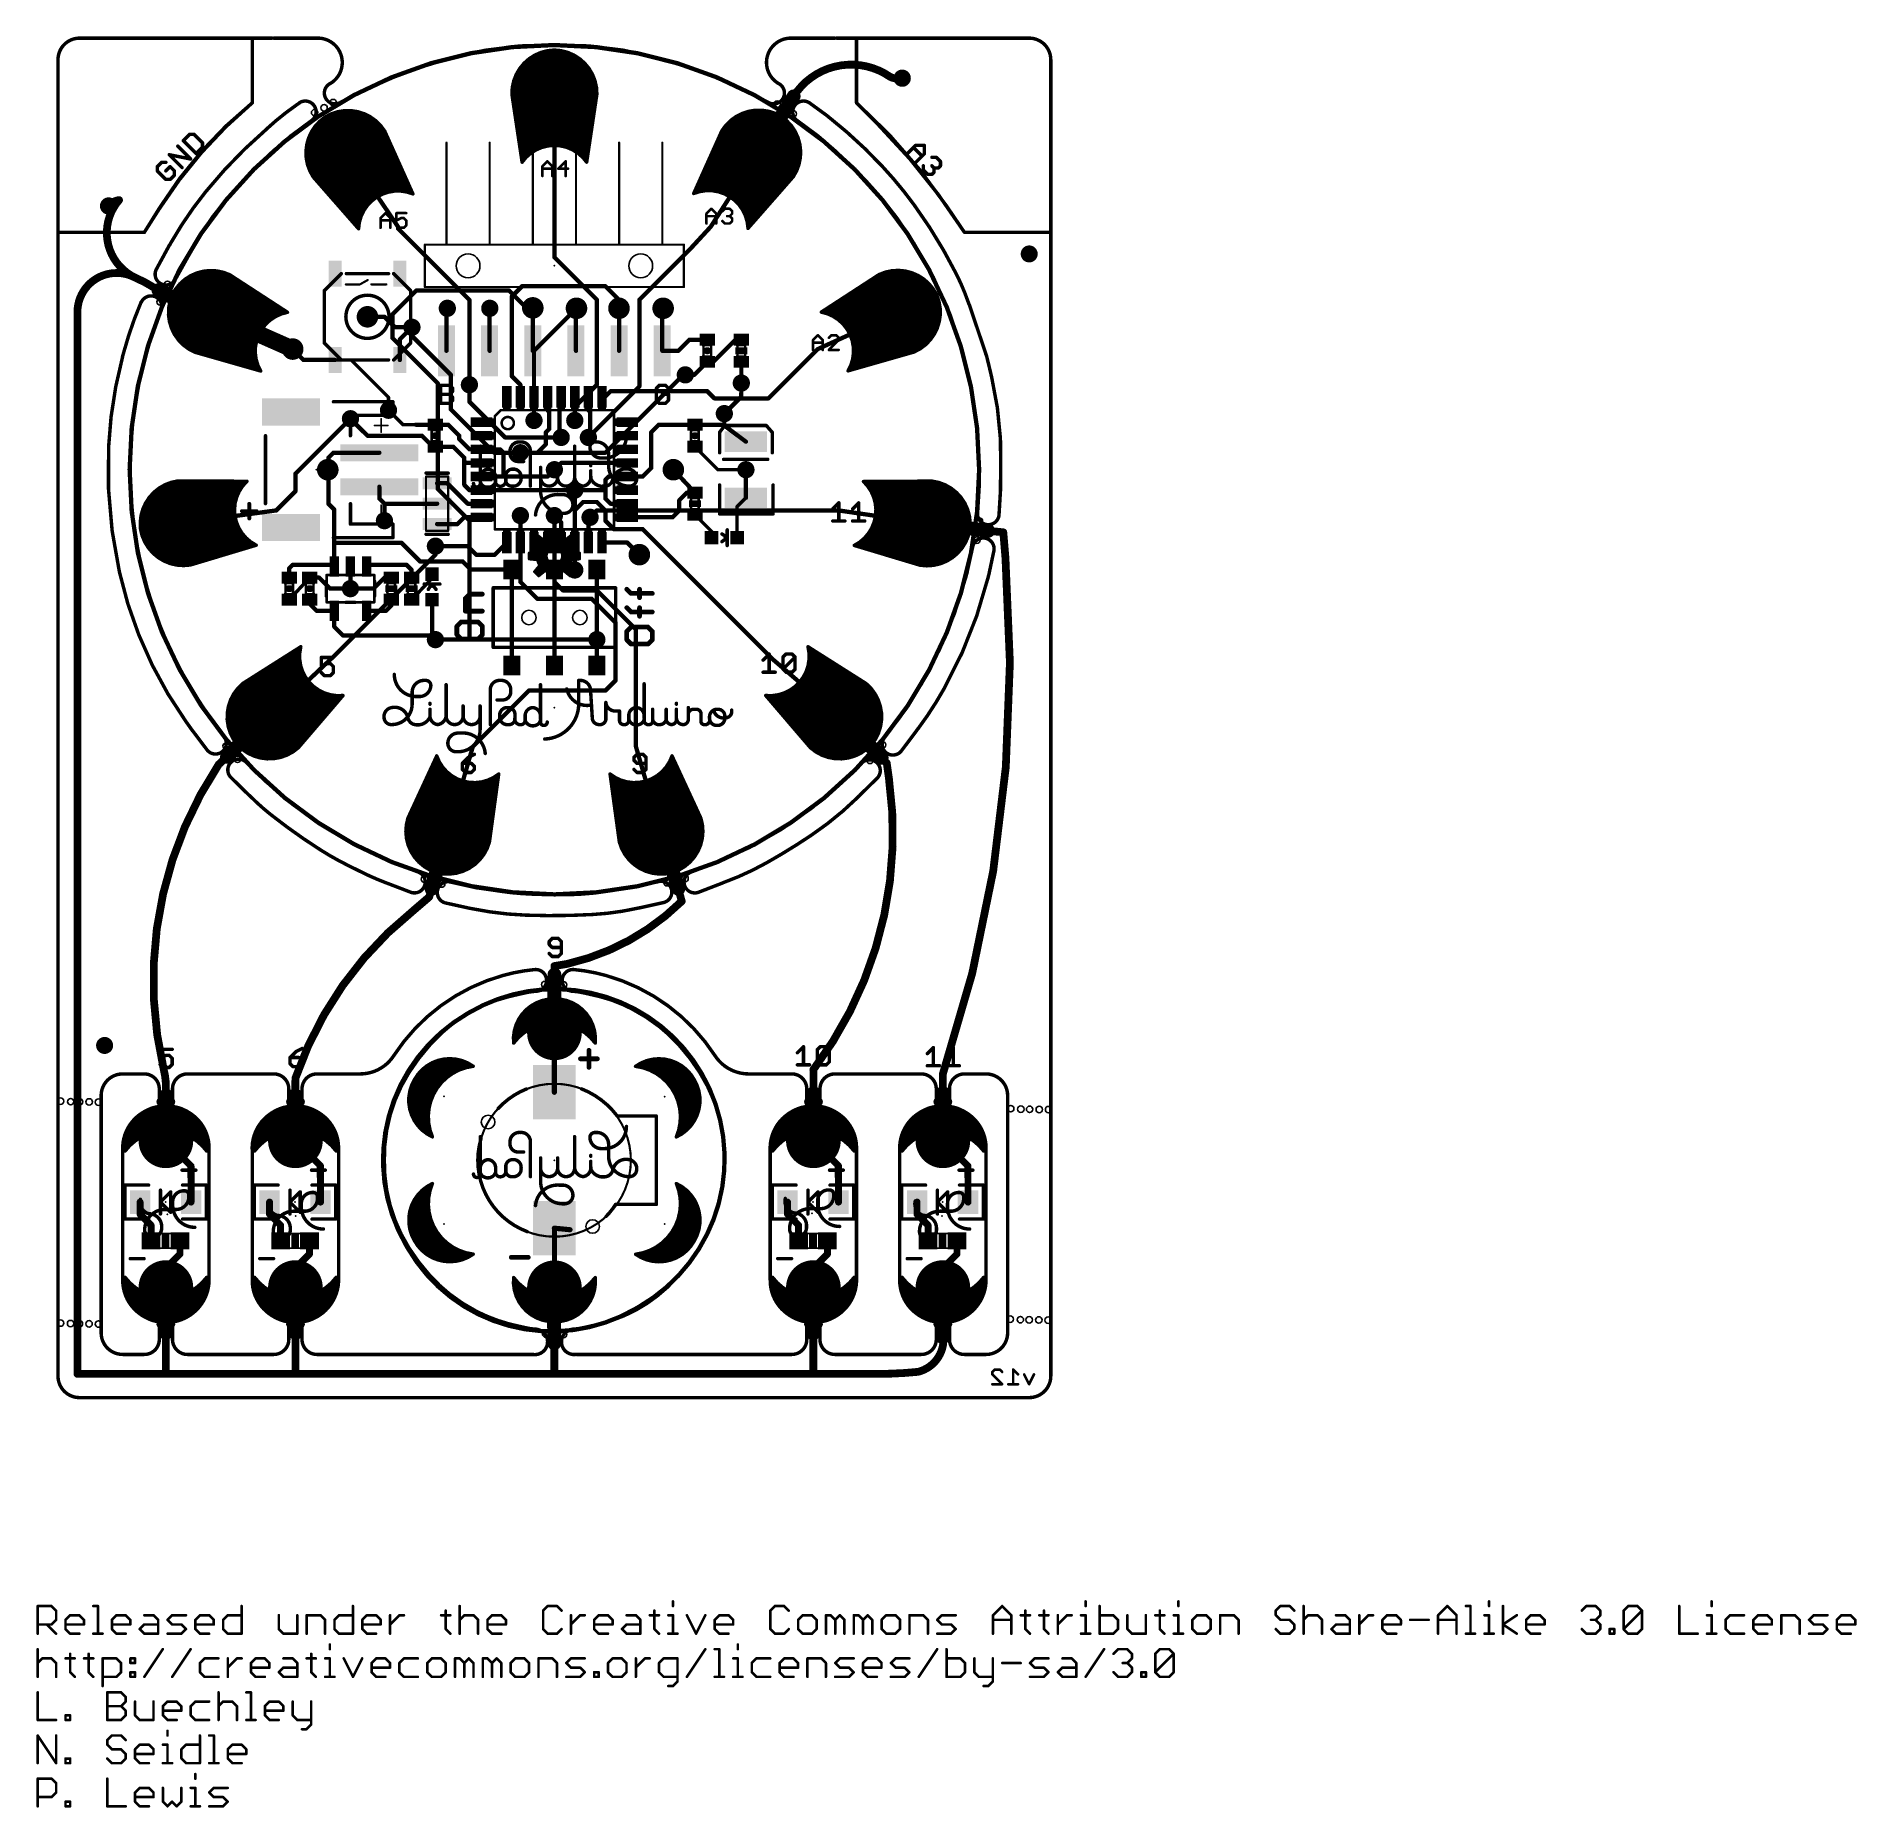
# Model space of a CAD drawing. Extents: x 0 to 107, y -24 to 80.
import ezdxf

# ---------------------------------------------------------------- set-up
doc = ezdxf.new("R2010")
doc.units = 0
for name, color, linetype in [('1', 12, 'CONTINUOUS'), ('16', 132, 'CONTINUOUS'), ('17', 110, 'CONTINUOUS'), ('18', 110, 'CONTINUOUS'), ('20', 53, 'CONTINUOUS'), ('21', 53, 'CONTINUOUS'), ('22', 53, 'CONTINUOUS'), ('23', 53, 'CONTINUOUS'), ('24', 53, 'CONTINUOUS'), ('51', 53, 'CONTINUOUS')]:
    doc.layers.add(name, color=color, linetype=linetype)

# ---------------------------------------------------------------- blocks, each defined once
blk = doc.blocks.new('ROUNDP')
at = {"const_width": 0.5}
blk.add_lwpolyline([(0, -0.25, 1), (0, 0.25, 1), (0, -0.25)], format="xyb", dxfattribs=at)
blk = doc.blocks.new('RECT')
blk.add_solid([(-0.5, -0.5), (0.5, -0.5), (-0.5, 0.5), (0.5, 0.5)])
blk = doc.blocks.new('PIE')
at = {"const_width": 0.5}
blk.add_lwpolyline([(0, -0.25, 1), (0, 0.25, 1), (0, -0.25)], format="xyb", dxfattribs=at)
blk = doc.blocks.new('ROUNDV')
at = {"const_width": 0.5}
blk.add_lwpolyline([(0, -0.25, 1), (0, 0.25, 1), (0, -0.25)], format="xyb", dxfattribs=at)

msp = doc.modelspace()

# ---------------------------------------------------------------- linework, layer by layer
at = {"layer": '1'}
for points, const_width in [([(2.54, 80.01, 0.4142), (1.27, 78.74)], 0.2032), ([(2.54, 80.0608, 1), (2.54, 79.9592)], 0.1016), ([(2.54, 79.9592, 1), (2.54, 80.0608)], 0.1016), ([(12.7508, 80.01, 1), (12.6492, 80.01)], 0.1016), ([(12.7, 79.9592, 1), (12.7, 80.0608)], 0.1016), ([(29.6817, 79.219, 1), (29.7073, 79.1206)], 0.1016), ([(29.7148, 79.1233, 1), (29.6741, 79.2163)], 0.1016), ([(29.9941, 79.2988, 1), (29.9941, 79.1972)], 0.1016), ([(30.0767, 79.3214, 1), (30.0867, 79.2203)], 0.1016), ([(30.0945, 79.2217, 1), (30.0689, 79.32)], 0.1016), ([(30.485, 79.3607, 1), (30.475, 79.2595)], 0.1016), ([(30.485, 79.2595, 1), (30.475, 79.3607)], 0.1016), ([(30.8911, 79.32, 1), (30.8655, 79.2217)], 0.1016), ([(30.8733, 79.2203, 1), (30.8833, 79.3214)], 0.1016), ([(30.9659, 79.1972, 1), (30.9659, 79.2988)], 0.1016), ([(31.2859, 79.2164, 1), (31.2452, 79.1233)], 0.1016), ([(31.2527, 79.1207, 1), (31.2784, 79.219)], 0.1016), ([(48.3108, 80.01, 1), (48.2092, 80.01)], 0.1016), ([(48.26, 80.0608, 1), (48.26, 79.9592)], 0.1016), ([(59.69, 78.74, 0.4142), (58.42, 80.01)], 0.2032), ([(58.42, 80.0608, 1), (58.42, 79.9592)], 0.1016), ([(58.42, 79.9592, 1), (58.42, 80.0608)], 0.1016), ([(1.3208, 78.74, 1), (1.2192, 78.74)], 0.1016), ([(1.2192, 78.74, 1), (1.3208, 78.74)], 0.1016), ([(28.3984, 78.2507, 1), (28.4769, 78.1862)], 0.1016), ([(28.4815, 78.1928, 1), (28.3939, 78.2441)], 0.1016), ([(28.4488, 78.2828, 1), (28.4488, 78.1812)], 0.1016), ([(28.6156, 78.486, 1), (28.6156, 78.3844)], 0.1016), ([(28.6578, 78.5658, 1), (28.7253, 78.4898)], 0.1016), ([(28.7308, 78.4956, 1), (28.6523, 78.56)], 0.1016), ([(28.816, 78.6892, 1), (28.816, 78.5876)], 0.1016), ([(28.9634, 78.8364, 1), (29.0181, 78.7509)], 0.1016), ([(29.0245, 78.7557, 1), (28.957, 78.8316)], 0.1016), ([(29.0657, 78.8924, 1), (29.0657, 78.7908)], 0.1016), ([(29.3075, 79.056, 1), (29.3482, 78.9629)], 0.1016), ([(29.3552, 78.9666, 1), (29.3004, 79.0522)], 0.1016), ([(29.4087, 79.0956, 1), (29.4087, 78.994)], 0.1016), ([(31.5514, 78.994, 1), (31.5514, 79.0956)], 0.1016), ([(31.6596, 79.0522, 1), (31.6048, 78.9667)], 0.1016), ([(31.6118, 78.9629, 1), (31.6526, 79.056)], 0.1016), ([(31.8944, 78.7908, 1), (31.8944, 78.8924)], 0.1016), ([(32.003, 78.8316, 1), (31.9355, 78.7557)], 0.1016), ([(31.9419, 78.7509, 1), (31.9967, 78.8365)], 0.1016), ([(32.144, 78.5876, 1), (32.144, 78.6892)], 0.1016), ([(32.3077, 78.5601, 1), (32.2292, 78.4956)], 0.1016), ([(32.2347, 78.4899, 1), (32.3022, 78.5658)], 0.1016), ([(32.3445, 78.3844, 1), (32.3445, 78.486)], 0.1016), ([(32.5662, 78.2442, 1), (32.4785, 78.1928)], 0.1016), ([(32.4831, 78.1862, 1), (32.5616, 78.2507)], 0.1016), ([(32.5113, 78.1812, 1), (32.5113, 78.2828)], 0.1016), ([(50.2336, 77.7342, 0.4278), (44.5592, 76.5835)], 0.4572), ([(59.7408, 78.74, 1), (59.6392, 78.74)], 0.1016), ([(59.6392, 78.74, 1), (59.7408, 78.74)], 0.1016), ([(27.954, 77.1205, 1), (28.0532, 77.0987)], 0.1016), ([(28.0543, 77.1066, 1), (27.9529, 77.1126)], 0.1016), ([(28.027, 77.2668, 1), (28.027, 77.1652)], 0.1016), ([(28.0716, 77.47, 1), (28.0716, 77.3684)], 0.1016), ([(28.0421, 77.519, 1), (28.1367, 77.482)], 0.1016), ([(28.139, 77.4896, 1), (28.0398, 77.5114)], 0.1016), ([(28.1371, 77.6732, 1), (28.1371, 77.5716)], 0.1016), ([(28.2167, 77.8764, 1), (28.2167, 77.7748)], 0.1016), ([(28.1915, 77.8989, 1), (28.2791, 77.8475)], 0.1016), ([(28.2826, 77.8547, 1), (28.188, 77.8917)], 0.1016), ([(28.3265, 78.0796, 1), (28.3265, 77.978)], 0.1016), ([(32.6335, 77.978, 1), (32.6335, 78.0796)], 0.1016), ([(32.772, 77.8917, 1), (32.6774, 77.8547)], 0.1016), ([(32.6809, 77.8475, 1), (32.7686, 77.8989)], 0.1016), ([(32.7434, 77.7748, 1), (32.7434, 77.8764)], 0.1016), ([(32.9202, 77.5114, 1), (32.821, 77.4896)], 0.1016), ([(32.8229, 77.5716, 1), (32.8229, 77.6732)], 0.1016), ([(32.8233, 77.482, 1), (32.9179, 77.519)], 0.1016), ([(32.8885, 77.3684, 1), (32.8885, 77.47)], 0.1016), ([(33.0071, 77.1126, 1), (32.9057, 77.1066)], 0.1016), ([(32.9068, 77.0987, 1), (33.006, 77.1205)], 0.1016), ([(32.9331, 77.1652, 1), (32.9331, 77.2668)], 0.1016), ([(50.2336, 77.7342, 0.1733), (50.9473, 77.6529)], 0.4572), ([(50.284, 77.8368, 1), (50.1832, 77.6316)], 0.2286), ([(50.1683, 77.6404, 1), (50.2989, 77.828)], 0.2286), ([(50.9733, 77.5416, 1), (50.9213, 77.7642)], 0.2286), ([(12.7, 76.2, 0.0832), (7.2619, 70.043)], 0.2032), ([(12.6492, 76.2, 1), (12.7508, 76.2)], 0.1016), ([(12.732, 76.1605, 1), (12.668, 76.2395)], 0.1016), ([(28.0302, 76.7176, 1), (27.9298, 76.7026)], 0.1016), ([(27.9293, 76.7131, 1), (28.0307, 76.7071)], 0.1016), ([(27.9859, 76.8604, 1), (27.9859, 76.7588)], 0.1016), ([(27.9956, 76.6572, 1), (27.9956, 76.5556)], 0.1016), ([(27.9979, 77.0636, 1), (27.9979, 76.962)], 0.1016), ([(28.026, 76.454, 1), (28.026, 76.3524)], 0.1016), ([(28.0565, 76.2508, 1), (28.0565, 76.1492)], 0.1016), ([(28.087, 76.0476, 1), (28.087, 75.946)], 0.1016), ([(32.873, 75.946, 1), (32.873, 76.0476)], 0.1016), ([(32.9035, 76.1492, 1), (32.9035, 76.2508)], 0.1016), ([(32.9293, 76.7071, 1), (33.0307, 76.7131)], 0.1016), ([(33.0302, 76.7026, 1), (32.9298, 76.7176)], 0.1016), ([(32.934, 76.3524, 1), (32.934, 76.454)], 0.1016), ([(32.9621, 76.962, 1), (32.9621, 77.0636)], 0.1016), ([(32.9644, 76.5556, 1), (32.9644, 76.6572)], 0.1016), ([(32.9741, 76.7588, 1), (32.9741, 76.8604)], 0.1016), ([(44.4435, 76.1938, 1), (44.2483, 76.3128)], 0.2286), ([(44.4427, 76.1925, 1), (44.2491, 76.3141)], 0.2286), ([(44.7319, 76.4764, 1), (44.3865, 76.6906)], 0.4064), ([(44.4625, 76.6444, 1), (44.6559, 76.5226)], 0.2286), ([(53.5711, 70.1116, 0.0607), (48.26, 76.2)], 0.2032), ([(48.294, 76.2378, 1), (48.226, 76.1622)], 0.1016), ([(48.2092, 76.2, 1), (48.3108, 76.2)], 0.1016), ([(16.5467, 75.0316, 1), (16.5467, 74.93)], 0.1016), ([(16.6458, 75.1623, 1), (16.7088, 75.0826)], 0.1016), ([(16.7147, 75.088, 1), (16.64, 75.1569)], 0.1016), ([(16.7552, 75.2348, 1), (16.7552, 75.1332)], 0.1016), ([(16.9682, 75.4159, 1), (17.0144, 75.3254)], 0.1016), ([(17.0228, 75.3308, 1), (16.9598, 75.4105)], 0.1016), ([(17.0237, 75.438, 1), (17.0237, 75.3364)], 0.1016), ([(17.3319, 75.6011, 1), (17.3634, 75.5045)], 0.1016), ([(17.3708, 75.5076, 1), (17.3245, 75.598)], 0.1016), ([(17.4629, 75.6412, 1), (17.4629, 75.5396)], 0.1016), ([(17.7201, 75.7271, 1), (17.7361, 75.6268)], 0.1016), ([(17.7439, 75.6287, 1), (17.7123, 75.7253)], 0.1016), ([(18.1232, 75.7909, 1), (18.1234, 75.6893)], 0.1016), ([(18.1313, 75.6899, 1), (18.1153, 75.7903)], 0.1016), ([(18.5314, 75.7908, 1), (18.5156, 75.6904)], 0.1016), ([(18.5236, 75.6898, 1), (18.5234, 75.7914)], 0.1016), ([(18.9345, 75.7269, 1), (18.9033, 75.6302)], 0.1016), ([(18.911, 75.6284, 1), (18.9268, 75.7287)], 0.1016), ([(19.1914, 75.5396, 1), (19.1914, 75.6412)], 0.1016), ([(19.3227, 75.6007, 1), (19.2767, 75.5101)], 0.1016), ([(19.284, 75.507, 1), (19.3153, 75.6037)], 0.1016), ([(19.6863, 75.4153, 1), (19.6267, 75.333)], 0.1016), ([(19.6309, 75.3364, 1), (19.6309, 75.438)], 0.1016), ([(19.6335, 75.3289, 1), (19.6795, 75.4195)], 0.1016), ([(19.919, 75.1332, 1), (19.919, 75.2348)], 0.1016), ([(20.0165, 75.1753, 1), (19.9447, 75.1034)], 0.1016), ([(19.9508, 75.0982, 1), (20.0104, 75.1805)], 0.1016), ([(20.1396, 74.93, 1), (20.1396, 75.0316)], 0.1016), ([(28.1175, 75.8444, 1), (28.1175, 75.7428)], 0.1016), ([(28.148, 75.6412, 1), (28.148, 75.5396)], 0.1016), ([(28.1784, 75.438, 1), (28.1784, 75.3364)], 0.1016), ([(28.2089, 75.2348, 1), (28.2089, 75.1332)], 0.1016), ([(28.2394, 75.0316, 1), (28.2394, 74.93)], 0.1016), ([(32.7206, 74.93, 1), (32.7206, 75.0316)], 0.1016), ([(32.7511, 75.1332, 1), (32.7511, 75.2348)], 0.1016), ([(32.7816, 75.3364, 1), (32.7816, 75.438)], 0.1016), ([(32.812, 75.5396, 1), (32.812, 75.6412)], 0.1016), ([(32.8425, 75.7428, 1), (32.8425, 75.8444)], 0.1016), ([(40.6092, 74.8508, 1), (40.5271, 74.9107)], 0.1016), ([(40.6684, 75.0316, 1), (40.6684, 74.93)], 0.1016), ([(40.8217, 75.2045, 1), (40.8813, 75.1222)], 0.1016), ([(40.8874, 75.1274, 1), (40.8156, 75.1993)], 0.1016), ([(40.88, 75.2348, 1), (40.88, 75.1332)], 0.1016), ([(41.1605, 75.438, 1), (41.1605, 75.3364)], 0.1016), ([(41.1526, 75.4434, 1), (41.1986, 75.3528)], 0.1016), ([(41.2054, 75.357, 1), (41.1458, 75.4393)], 0.1016), ([(41.5168, 75.6277, 1), (41.5481, 75.531)], 0.1016), ([(41.5554, 75.534, 1), (41.5094, 75.6246)], 0.1016), ([(41.5666, 75.6412, 1), (41.5666, 75.5396)], 0.1016), ([(41.9053, 75.7527, 1), (41.9211, 75.6523)], 0.1016), ([(41.9289, 75.6542, 1), (41.8976, 75.7508)], 0.1016), ([(42.3087, 75.8154, 1), (42.3085, 75.7138)], 0.1016), ([(42.3165, 75.7144, 1), (42.3007, 75.8148)], 0.1016), ([(42.7168, 75.8142, 1), (42.7008, 75.7139)], 0.1016), ([(42.7087, 75.7133, 1), (42.7089, 75.8149)], 0.1016), ([(43.1198, 75.7492, 1), (43.0882, 75.6526)], 0.1016), ([(43.096, 75.6508, 1), (43.112, 75.7511)], 0.1016), ([(43.5076, 75.622, 1), (43.4613, 75.5315)], 0.1016), ([(43.4427, 75.5396, 1), (43.4427, 75.6412)], 0.1016), ([(43.4687, 75.5285, 1), (43.5002, 75.6251)], 0.1016), ([(43.7058, 75.5934, 1), (44.0512, 75.3792)], 0.4064), ([(43.7809, 75.5458, 1), (43.9761, 75.4268)], 0.2286), ([(43.8723, 75.4345, 1), (43.8093, 75.3548)], 0.1016), ([(43.8177, 75.3494, 1), (43.8639, 75.4399)], 0.1016), ([(43.8502, 75.3364, 1), (43.8502, 75.438)], 0.1016), ([(44.1921, 75.1809, 1), (44.1174, 75.112)], 0.1016), ([(44.1073, 75.1332, 1), (44.1073, 75.2348)], 0.1016), ([(44.1233, 75.1066, 1), (44.1863, 75.1863)], 0.1016), ([(44.3075, 74.93, 1), (44.3075, 75.0316)], 0.1016), ([(15.9703, 74.0156, 1), (15.9703, 73.914)], 0.1016), ([(15.9709, 74.1527, 1), (16.0632, 74.1103)], 0.1016), ([(16.066, 74.1177, 1), (15.9682, 74.1452)], 0.1016), ([(16.0338, 74.2188, 1), (16.0338, 74.1172)], 0.1016), ([(16.1272, 74.422, 1), (16.1272, 74.3204)], 0.1016), ([(16.1419, 74.5233, 1), (16.2264, 74.467)], 0.1016), ([(16.2303, 74.4739, 1), (16.138, 74.5163)], 0.1016), ([(16.237, 74.6252, 1), (16.237, 74.5236)], 0.1016), ([(16.3723, 74.8284, 1), (16.3723, 74.7268)], 0.1016), ([(16.3687, 74.8626, 1), (16.4434, 74.7938)], 0.1016), ([(16.4483, 74.8, 1), (16.3638, 74.8564)], 0.1016), ([(20.3051, 74.8867, 1), (20.2229, 74.8268)], 0.1016), ([(20.2281, 74.8208, 1), (20.2999, 74.8927)], 0.1016), ([(20.3217, 74.7268, 1), (20.3217, 74.8284)], 0.1016), ([(20.546, 74.5541, 1), (20.4533, 74.5125)], 0.1016), ([(20.4586, 74.5034, 1), (20.5407, 74.5632)], 0.1016), ([(20.4697, 74.5236, 1), (20.4697, 74.6252)], 0.1016), ([(20.5724, 74.3204, 1), (20.5724, 74.422)], 0.1016), ([(20.6636, 74.1172, 1), (20.6636, 74.2188)], 0.1016), ([(20.7548, 73.914, 1), (20.7548, 74.0156)], 0.1016), ([(28.2699, 74.8284, 1), (28.2699, 74.7268)], 0.1016), ([(28.3004, 74.6252, 1), (28.3004, 74.5236)], 0.1016), ([(28.3308, 74.422, 1), (28.3308, 74.3204)], 0.1016), ([(28.3613, 74.2188, 1), (28.3613, 74.1172)], 0.1016), ([(28.3918, 74.0156, 1), (28.3918, 73.914)], 0.1016), ([(32.5682, 73.914, 1), (32.5682, 74.0156)], 0.1016), ([(32.5987, 74.1172, 1), (32.5987, 74.2188)], 0.1016), ([(32.6292, 74.3204, 1), (32.6292, 74.422)], 0.1016), ([(32.6596, 74.5236, 1), (32.6596, 74.6252)], 0.1016), ([(32.6901, 74.7268, 1), (32.6901, 74.8284)], 0.1016), ([(40.0665, 74.0156, 1), (40.0665, 73.914)], 0.1016), ([(40.1577, 74.2188, 1), (40.1577, 74.1172)], 0.1016), ([(40.2489, 74.422, 1), (40.2489, 74.3204)], 0.1016), ([(40.2914, 74.5872, 1), (40.3735, 74.5274)], 0.1016), ([(40.3788, 74.5365, 1), (40.2861, 74.5781)], 0.1016), ([(40.3449, 74.6252, 1), (40.3449, 74.5236)], 0.1016), ([(40.493, 74.8284, 1), (40.493, 74.7268)], 0.1016), ([(40.5322, 74.9167, 1), (40.604, 74.8448)], 0.1016), ([(44.4683, 74.8804, 1), (44.3838, 74.824)], 0.1016), ([(44.3887, 74.8178, 1), (44.4634, 74.8866)], 0.1016), ([(44.4758, 74.7268, 1), (44.4758, 74.8284)], 0.1016), ([(44.6941, 74.5404, 1), (44.6018, 74.4979)], 0.1016), ([(44.6057, 74.491, 1), (44.6903, 74.5473)], 0.1016), ([(44.6112, 74.5236, 1), (44.6112, 74.6252)], 0.1016), ([(44.716, 74.3204, 1), (44.716, 74.422)], 0.1016), ([(44.864, 74.1692, 1), (44.7662, 74.1418)], 0.1016), ([(44.7689, 74.1343, 1), (44.8612, 74.1767)], 0.1016), ([(44.8093, 74.1172, 1), (44.8093, 74.2188)], 0.1016), ([(44.8686, 73.914, 1), (44.8686, 74.0156)], 0.1016), ([(15.9132, 73.3507, 1), (15.8116, 73.3466)], 0.1016), ([(15.8119, 73.3546, 1), (15.9128, 73.3427)], 0.1016), ([(15.8632, 73.406, 1), (15.8632, 73.3044)], 0.1016), ([(15.8704, 73.2028, 1), (15.8704, 73.1012)], 0.1016), ([(15.8786, 72.9996, 1), (15.8786, 72.898)], 0.1016), ([(15.9284, 72.9587, 1), (15.8288, 72.9388)], 0.1016), ([(15.8279, 72.9467, 1), (15.9294, 72.9508)], 0.1016), ([(15.887, 73.6092, 1), (15.887, 73.5076)], 0.1016), ([(15.86, 73.7599, 1), (15.9578, 73.7324)], 0.1016), ([(15.9594, 73.7402, 1), (15.8585, 73.7521)], 0.1016), ([(15.9133, 73.8124, 1), (15.9133, 73.7108)], 0.1016), ([(15.9193, 72.7964, 1), (15.9193, 72.6948)], 0.1016), ([(18.6808, 72.8565, 1), (18.5756, 72.7852)], 0.127), ([(20.846, 73.7108, 1), (20.846, 73.8124)], 0.1016), ([(20.9372, 73.5076, 1), (20.9372, 73.6092)], 0.1016), ([(21.0284, 73.3044, 1), (21.0284, 73.406)], 0.1016), ([(21.1196, 73.1012, 1), (21.1196, 73.2028)], 0.1016), ([(21.2108, 72.898, 1), (21.2108, 72.9996)], 0.1016), ([(21.302, 72.6948, 1), (21.302, 72.7964)], 0.1016), ([(28.4223, 73.8124, 1), (28.4223, 73.7108)], 0.1016), ([(28.4528, 73.6092, 1), (28.4528, 73.5076)], 0.1016), ([(28.4832, 73.406, 1), (28.4832, 73.3044)], 0.1016), ([(28.5137, 73.2028, 1), (28.5137, 73.1012)], 0.1016), ([(28.5442, 72.9996, 1), (28.5442, 72.898)], 0.1016), ([(28.5747, 72.7964, 1), (28.5747, 72.6948)], 0.1016), ([(28.6093, 72.6948, 1), (28.6093, 72.7964)], 0.1016), ([(28.7825, 73.0342, 1), (28.8496, 72.9579)], 0.1016), ([(28.8552, 72.9637, 1), (28.7769, 73.0284)], 0.1016), ([(28.7771, 72.898, 1), (28.7771, 72.9996)], 0.1016), ([(28.9937, 73.1012, 1), (28.9937, 73.2028)], 0.1016), ([(29.0677, 73.2837, 1), (29.1217, 73.1976)], 0.1016), ([(29.1282, 73.2025, 1), (29.0612, 73.2789)], 0.1016), ([(29.2772, 73.3044, 1), (29.2772, 73.406)], 0.1016), ([(29.389, 73.4845, 1), (29.4286, 73.391)], 0.1016), ([(29.4358, 73.3947, 1), (29.3818, 73.4808)], 0.1016), ([(29.6939, 73.5076, 1), (29.6939, 73.6092)], 0.1016), ([(29.7382, 73.6316, 1), (29.7623, 73.5329)], 0.1016), ([(29.77, 73.5355, 1), (29.7305, 73.629)], 0.1016), ([(30.1063, 73.7211, 1), (30.1145, 73.6198)], 0.1016), ([(30.1225, 73.6211, 1), (30.0983, 73.7198)], 0.1016), ([(30.4841, 73.7507, 1), (30.4759, 73.6495)], 0.1016), ([(30.4841, 73.6495, 1), (30.4759, 73.7507)], 0.1016), ([(30.8617, 73.7198, 1), (30.8375, 73.6211)], 0.1016), ([(30.8455, 73.6198, 1), (30.8537, 73.7211)], 0.1016), ([(31.2295, 73.629, 1), (31.19, 73.5355)], 0.1016), ([(31.1977, 73.5329, 1), (31.2218, 73.6316)], 0.1016), ([(31.2661, 73.6092, 1), (31.2661, 73.5076)], 0.1016), ([(31.5782, 73.4808, 1), (31.5242, 73.3947)], 0.1016), ([(31.5314, 73.391, 1), (31.571, 73.4845)], 0.1016), ([(31.6828, 73.406, 1), (31.6828, 73.3044)], 0.1016), ([(31.8988, 73.2789, 1), (31.8318, 73.2025)], 0.1016), ([(31.8383, 73.1976, 1), (31.8923, 73.2837)], 0.1016), ([(31.9663, 73.2028, 1), (31.9663, 73.1012)], 0.1016), ([(32.1831, 73.0284, 1), (32.1048, 72.9637)], 0.1016), ([(32.1104, 72.9579, 1), (32.1775, 73.0342)], 0.1016), ([(32.1829, 72.9996, 1), (32.1829, 72.898)], 0.1016), ([(32.3507, 72.7964, 1), (32.3507, 72.6948)], 0.1016), ([(32.3853, 72.6948, 1), (32.3853, 72.7964)], 0.1016), ([(32.4158, 72.898, 1), (32.4158, 72.9996)], 0.1016), ([(32.4463, 73.1012, 1), (32.4463, 73.2028)], 0.1016), ([(32.4768, 73.3044, 1), (32.4768, 73.406)], 0.1016), ([(32.5072, 73.5076, 1), (32.5072, 73.6092)], 0.1016), ([(32.5377, 73.7108, 1), (32.5377, 73.8124)], 0.1016), ([(39.5194, 72.7964, 1), (39.5194, 72.6948)], 0.1016), ([(39.6106, 72.9996, 1), (39.6106, 72.898)], 0.1016), ([(39.7018, 73.2028, 1), (39.7018, 73.1012)], 0.1016), ([(39.793, 73.406, 1), (39.793, 73.3044)], 0.1016), ([(39.8841, 73.6092, 1), (39.8841, 73.5076)], 0.1016), ([(39.9753, 73.8124, 1), (39.9753, 73.7108)], 0.1016), ([(42.1071, 72.9057, 1), (42.3007, 72.784)], 0.2286), ([(44.9737, 73.7761, 1), (44.8728, 73.7643)], 0.1016), ([(44.8743, 73.7564, 1), (44.9721, 73.7839)], 0.1016), ([(44.9028, 72.9748, 1), (45.0043, 72.9707)], 0.1016), ([(45.0033, 72.9628, 1), (44.9037, 72.9827)], 0.1016), ([(44.908, 72.6948, 1), (44.908, 72.7964)], 0.1016), ([(45.0205, 73.3706, 1), (44.919, 73.3747)], 0.1016), ([(44.9193, 73.3668, 1), (45.0202, 73.3786)], 0.1016), ([(44.9242, 73.7108, 1), (44.9242, 73.8124)], 0.1016), ([(44.948, 73.5076, 1), (44.948, 73.6092)], 0.1016), ([(44.9487, 72.898, 1), (44.9487, 72.9996)], 0.1016), ([(44.9608, 73.1012, 1), (44.9608, 73.2028)], 0.1016), ([(44.969, 73.3044, 1), (44.969, 73.406)], 0.1016), ([(16.0048, 72.574, 1), (15.9095, 72.5387)], 0.1016), ([(15.9074, 72.5464, 1), (16.007, 72.5663)], 0.1016), ([(15.9623, 72.5932, 1), (15.9623, 72.4916)], 0.1016), ([(16.0376, 72.39, 1), (16.0376, 72.2884)], 0.1016), ([(16.1404, 72.2059, 1), (16.0519, 72.1562)], 0.1016), ([(16.0485, 72.1634, 1), (16.1438, 72.1987)], 0.1016), ([(16.1214, 72.1868, 1), (16.1214, 72.0852)], 0.1016), ([(16.2356, 71.9836, 1), (16.2356, 71.882)], 0.1016), ([(16.3303, 71.8656, 1), (16.2539, 71.7986)], 0.1016), ([(16.2478, 71.8072, 1), (16.3364, 71.857)], 0.1016), ([(16.382, 71.7804, 1), (16.382, 71.6788)], 0.1016), ([(21.3931, 72.4916, 1), (21.3931, 72.5932)], 0.1016), ([(21.4843, 72.2884, 1), (21.4843, 72.39)], 0.1016), ([(21.5755, 72.0852, 1), (21.5755, 72.1868)], 0.1016), ([(21.6667, 71.882, 1), (21.6667, 71.9836)], 0.1016), ([(21.7579, 71.6788, 1), (21.7579, 71.7804)], 0.1016), ([(28.5408, 72.7424, 1), (28.6192, 72.6778)], 0.1016), ([(28.5298, 72.7026, 1), (28.6302, 72.7176)], 0.1016), ([(32.3298, 72.7176, 1), (32.4302, 72.7026)], 0.1016), ([(32.3408, 72.6778, 1), (32.4192, 72.7424)], 0.1016), ([(39.0634, 71.7804, 1), (39.0634, 71.6788)], 0.1016), ([(39.1546, 71.9836, 1), (39.1546, 71.882)], 0.1016), ([(39.2458, 72.1868, 1), (39.2458, 72.0852)], 0.1016), ([(39.337, 72.39, 1), (39.337, 72.2884)], 0.1016), ([(39.4282, 72.5932, 1), (39.4282, 72.4916)], 0.1016), ([(44.4291, 71.6788, 1), (44.4291, 71.7804)], 0.1016), ([(44.4957, 71.881, 1), (44.5843, 71.8312)], 0.1016), ([(44.5782, 71.8226, 1), (44.5018, 71.8896)], 0.1016), ([(44.583, 71.882, 1), (44.583, 71.9836)], 0.1016), ([(44.6883, 72.2227, 1), (44.7836, 72.1874)], 0.1016), ([(44.7803, 72.1802, 1), (44.6917, 72.2299)], 0.1016), ([(44.6972, 72.0852, 1), (44.6972, 72.1868)], 0.1016), ([(44.7856, 72.2884, 1), (44.7856, 72.39)], 0.1016), ([(44.8251, 72.5903, 1), (44.9248, 72.5704)], 0.1016), ([(44.9226, 72.5627, 1), (44.8273, 72.598)], 0.1016), ([(44.8609, 72.4916, 1), (44.8609, 72.5932)], 0.1016), ([(4.8641, 70.4774, 0.4973), (5.8141, 65.913)], 0.4572), ([(4.8641, 70.4774, 0.2004), (4.2469, 70.132)], 0.4572), ([(4.9502, 70.4022, 1), (4.778, 70.5526)], 0.2286), ([(4.8772, 70.3638, 1), (4.851, 70.591)], 0.2286), ([(16.56, 71.5772, 1), (16.56, 71.4756)], 0.1016), ([(16.7381, 71.374, 1), (16.7381, 71.2724)], 0.1016), ([(16.9162, 71.1708, 1), (16.9162, 71.0692)], 0.1016), ([(17.0943, 70.9676, 1), (17.0943, 70.866)], 0.1016), ([(17.2724, 70.7644, 1), (17.2724, 70.6628)], 0.1016), ([(19.9981, 70.6946, 1), (20.046, 70.605)], 0.1016), ([(20.0528, 70.6093, 1), (19.9912, 70.6902)], 0.1016), ([(20.1415, 70.6628, 1), (20.1415, 70.7644)], 0.1016), ([(20.3326, 70.8725, 1), (20.3656, 70.7764)], 0.1016), ([(20.373, 70.7797, 1), (20.3251, 70.8693)], 0.1016), ([(20.6181, 70.866, 1), (20.6181, 70.9676)], 0.1016), ([(20.6912, 70.9949, 1), (20.7084, 70.8948)], 0.1016), ([(20.7163, 70.8968, 1), (20.6833, 70.9929)], 0.1016), ([(21.0647, 71.0585, 1), (21.0657, 70.9569)], 0.1016), ([(21.0738, 70.9577, 1), (21.0566, 71.0578)], 0.1016), ([(21.4436, 71.0618, 1), (21.4284, 70.9613)], 0.1016), ([(21.4365, 70.9607, 1), (21.4354, 71.0623)], 0.1016), ([(21.8181, 71.0046, 1), (21.7871, 70.9078)], 0.1016), ([(21.795, 70.906, 1), (21.8102, 71.0064)], 0.1016), ([(21.8491, 71.4756, 1), (21.8491, 71.5772)], 0.1016), ([(21.9256, 70.9676, 1), (21.9256, 70.866)], 0.1016), ([(21.9403, 71.2724, 1), (21.9403, 71.374)], 0.1016), ([(22.0315, 71.0692, 1), (22.0315, 71.1708)], 0.1016), ([(22.1094, 70.8223, 1), (22.2021, 70.8639)], 0.1016), ([(22.1227, 70.866, 1), (22.1227, 70.9676)], 0.1016), ([(22.1402, 70.7947, 1), (22.1712, 70.8915)], 0.1016), ([(38.63, 70.8879, 1), (38.7227, 70.8463)], 0.1016), ([(38.6609, 70.9155, 1), (38.6919, 70.8187)], 0.1016), ([(38.6987, 70.9676, 1), (38.6987, 70.866)], 0.1016), ([(38.7899, 71.1708, 1), (38.7899, 71.0692)], 0.1016), ([(38.881, 71.374, 1), (38.881, 71.2724)], 0.1016), ([(38.8315, 70.866, 1), (38.8315, 70.9676)], 0.1016), ([(38.9722, 71.5772, 1), (38.9722, 71.4756)], 0.1016), ([(39.0219, 71.0304, 1), (39.0371, 70.93)], 0.1016), ([(39.045, 70.9318, 1), (39.014, 71.0286)], 0.1016), ([(39.3966, 71.0863, 1), (39.3956, 70.9847)], 0.1016), ([(39.4037, 70.9853, 1), (39.3885, 71.0858)], 0.1016), ([(39.7755, 71.0818, 1), (39.7583, 70.9817)], 0.1016), ([(39.7664, 70.9809, 1), (39.7674, 71.0825)], 0.1016), ([(40.1488, 71.0169, 1), (40.1158, 70.9208)], 0.1016), ([(40.1237, 70.9188, 1), (40.1409, 71.0189)], 0.1016), ([(40.284, 70.9676, 1), (40.284, 70.866)], 0.1016), ([(40.507, 70.8933, 1), (40.4591, 70.8037)], 0.1016), ([(40.4665, 70.8004, 1), (40.4995, 70.8965)], 0.1016), ([(40.7355, 70.7644, 1), (40.7355, 70.6628)], 0.1016), ([(40.8409, 70.7142, 1), (40.7793, 70.6333)], 0.1016), ([(40.7861, 70.629, 1), (40.834, 70.7186)], 0.1016), ([(43.5387, 70.6628, 1), (43.5387, 70.7644)], 0.1016), ([(43.7168, 70.866, 1), (43.7168, 70.9676)], 0.1016), ([(43.8949, 71.0692, 1), (43.8949, 71.1708)], 0.1016), ([(44.0729, 71.2724, 1), (44.0729, 71.374)], 0.1016), ([(44.251, 71.4756, 1), (44.251, 71.5772)], 0.1016), ([(4.157, 70.2025, 1), (4.3368, 70.0615)], 0.2286), ([(7.2188, 70.0699, 1), (7.305, 70.0161)], 0.1016), ([(7.305, 70.0161, 1), (7.2188, 70.0699)], 0.1016), ([(17.4504, 70.5612, 1), (17.4504, 70.4596)], 0.1016), ([(17.6285, 70.358, 1), (17.6285, 70.2564)], 0.1016), ([(17.8066, 70.1548, 1), (17.8066, 70.0532)], 0.1016), ([(17.9847, 69.9516, 1), (17.9847, 69.85)], 0.1016), ([(18.1628, 69.7484, 1), (18.1628, 69.6468)], 0.1016), ([(19.1905, 69.6468, 1), (19.1905, 69.7484)], 0.1016), ([(19.2204, 69.879, 1), (19.3042, 69.8216)], 0.1016), ([(19.3083, 69.8287, 1), (19.2163, 69.8719)], 0.1016), ([(19.2968, 69.85, 1), (19.2968, 69.9516)], 0.1016), ([(19.4348, 70.1913, 1), (19.5084, 70.1214)], 0.1016), ([(19.5135, 70.1277, 1), (19.4297, 70.185)], 0.1016), ([(19.4358, 70.0532, 1), (19.4358, 70.1548)], 0.1016), ([(19.6149, 70.2564, 1), (19.6149, 70.358)], 0.1016), ([(19.6962, 70.4656, 1), (19.7578, 70.3847)], 0.1016), ([(19.7638, 70.3901, 1), (19.6902, 70.4601)], 0.1016), ([(19.839, 70.4596, 1), (19.839, 70.5612)], 0.1016), ([(41.0246, 70.5612, 1), (41.0246, 70.4596)], 0.1016), ([(41.1419, 70.4841, 1), (41.0683, 70.4141)], 0.1016), ([(41.0743, 70.4087, 1), (41.1359, 70.4896)], 0.1016), ([(41.24, 70.358, 1), (41.24, 70.2564)], 0.1016), ([(41.4024, 70.209, 1), (41.3186, 70.1517)], 0.1016), ([(41.3237, 70.1454, 1), (41.3973, 70.2153)], 0.1016), ([(41.4127, 70.1548, 1), (41.4127, 70.0532)], 0.1016), ([(41.5517, 69.9516, 1), (41.5517, 69.85)], 0.1016), ([(41.6158, 69.8959, 1), (41.5238, 69.8527)], 0.1016), ([(41.5279, 69.8456, 1), (41.6117, 69.903)], 0.1016), ([(41.6529, 69.7484, 1), (41.6529, 69.6468)], 0.1016), ([(41.7764, 69.5528, 1), (41.6788, 69.5247)], 0.1016), ([(42.6483, 69.6468, 1), (42.6483, 69.7484)], 0.1016), ([(42.8264, 69.85, 1), (42.8264, 69.9516)], 0.1016), ([(43.0045, 70.0532, 1), (43.0045, 70.1548)], 0.1016), ([(43.1825, 70.2564, 1), (43.1825, 70.358)], 0.1016), ([(43.3606, 70.4596, 1), (43.3606, 70.5612)], 0.1016), ([(53.6131, 70.1401, 1), (53.5291, 70.0831)], 0.1016), ([(53.5291, 70.0831, 1), (53.6131, 70.1401)], 0.1016), ([(1.27, 68.6308, 1), (1.27, 68.5292)], 0.1016), ([(1.2192, 68.58, 1), (1.3208, 68.58)], 0.1016), ([(6.3069, 68.6069, 1), (6.3931, 68.5531)], 0.1016), ([(6.35, 68.5292, 1), (6.35, 68.6308)], 0.1016), ([(18.3408, 69.5452, 1), (18.3408, 69.4436)], 0.1016), ([(18.5189, 69.342, 1), (18.5189, 69.2404)], 0.1016), ([(18.697, 69.1388, 1), (18.697, 69.0372)], 0.1016), ([(18.8751, 68.9356, 1), (18.8751, 68.834)], 0.1016), ([(18.9076, 68.7963, 1), (19.0084, 68.7842)], 0.1016), ([(18.9198, 68.7567, 1), (18.9962, 68.8237)], 0.1016), ([(18.9533, 69.1724, 1), (19.051, 69.1443)], 0.1016), ([(19.0526, 69.1523, 1), (18.9517, 69.1644)], 0.1016), ([(18.9693, 68.834, 1), (18.9693, 68.9356)], 0.1016), ([(18.9937, 69.0372, 1), (18.9937, 69.1388)], 0.1016), ([(19.0403, 69.2404, 1), (19.0403, 69.342)], 0.1016), ([(19.0585, 69.5364, 1), (19.1504, 69.4931)], 0.1016), ([(19.1533, 69.5007, 1), (19.0557, 69.5288)], 0.1016), ([(19.0986, 69.4436, 1), (19.0986, 69.5452)], 0.1016), ([(21.3435, 68.9101, 1), (21.2165, 68.9101)], 0.127), ([(21.3249, 68.855, 1), (21.2351, 68.7652)], 0.127), ([(21.2165, 68.8101, 1), (21.3435, 68.8101)], 0.127), ([(21.2274, 68.8745, 1), (21.3326, 68.9457)], 0.127), ([(41.6817, 69.5171, 1), (41.7736, 69.5604)], 0.1016), ([(41.7403, 69.5452, 1), (41.7403, 69.4436)], 0.1016), ([(41.7987, 69.342, 1), (41.7987, 69.2404)], 0.1016), ([(41.8804, 69.1884, 1), (41.7795, 69.1763)], 0.1016), ([(41.7811, 69.1683, 1), (41.8788, 69.1964)], 0.1016), ([(41.8412, 69.1388, 1), (41.8412, 69.0372)], 0.1016), ([(41.8656, 68.9356, 1), (41.8656, 68.834)], 0.1016), ([(41.8359, 68.8477, 1), (41.9123, 68.7807)], 0.1016), ([(41.8237, 68.8082, 1), (41.9245, 68.8203)], 0.1016), ([(41.936, 68.834, 1), (41.936, 68.9356)], 0.1016), ([(42.1141, 69.0372, 1), (42.1141, 69.1388)], 0.1016), ([(42.2921, 69.2404, 1), (42.2921, 69.342)], 0.1016), ([(42.4702, 69.4436, 1), (42.4702, 69.5452)], 0.1016), ([(54.61, 68.6308, 1), (54.61, 68.5292)], 0.1016), ([(54.568, 68.5515, 1), (54.652, 68.6085)], 0.1016), ([(59.6392, 68.58, 1), (59.7408, 68.58)], 0.1016), ([(59.69, 68.5292, 1), (59.69, 68.6308)], 0.1016), ([(5.8141, 65.913, 0.5674), (2.413, 63.881)], 0.4572), ([(10.2213, 66.3817, 1), (10.2157, 66.2802)], 0.1016), ([(10.2237, 66.2804, 1), (10.2133, 66.3815)], 0.1016), ([(10.6288, 66.3588, 1), (10.6075, 66.2595)], 0.1016), ([(10.6154, 66.2584, 1), (10.6209, 66.3599)], 0.1016), ([(50.3391, 66.3698, 1), (50.3446, 66.2684)], 0.1016), ([(50.3525, 66.2694, 1), (50.3312, 66.3688)], 0.1016), ([(50.7467, 66.3914, 1), (50.7363, 66.2904)], 0.1016), ([(50.7442, 66.2902, 1), (50.7387, 66.3916)], 0.1016), ([(5.8631, 66.0163, 1), (5.7651, 65.8097)], 0.2286), ([(5.7599, 65.8123, 1), (5.8683, 66.0137)], 0.2286), ([(5.7651, 65.8097, 1), (5.8631, 66.0163)], 0.2286), ([(6.4072, 65.758, 1), (6.2928, 65.56)], 0.2286), ([(6.301, 65.5557, 1), (6.399, 65.7623)], 0.2286), ([(7.2764, 65.3581, 1), (7.0848, 64.9997)], 0.4064), ([(7.1234, 65.0799, 1), (7.2378, 65.2779)], 0.2286), ([(8.3437, 65.4812, 1), (8.3437, 65.3796)], 0.1016), ([(8.3996, 65.5786, 1), (8.4674, 65.503)], 0.1016), ([(8.4729, 65.5088, 1), (8.3941, 65.5729)], 0.1016), ([(8.537, 65.6844, 1), (8.537, 65.5828)], 0.1016), ([(8.7039, 65.8506, 1), (8.7591, 65.7653)], 0.1016), ([(8.7654, 65.7701, 1), (8.6976, 65.8458)], 0.1016), ([(8.7761, 65.8876, 1), (8.7761, 65.786)], 0.1016), ([(9.0471, 66.0717, 1), (9.0882, 65.9788)], 0.1016), ([(9.0952, 65.9825, 1), (9.0401, 66.0679)], 0.1016), ([(9.1011, 66.0908, 1), (9.1011, 65.9892)], 0.1016), ([(9.4206, 66.2363, 1), (9.4466, 66.1381)], 0.1016), ([(9.4542, 66.1407, 1), (9.413, 66.2336)], 0.1016), ([(9.6444, 66.294, 1), (9.6444, 66.1924)], 0.1016), ([(9.8152, 66.3405, 1), (9.8256, 66.2394)], 0.1016), ([(9.8334, 66.2409, 1), (9.8074, 66.339)], 0.1016), ([(10.9251, 66.1924, 1), (10.9251, 66.294)], 0.1016), ([(11.0277, 66.2725, 1), (10.9911, 66.1777)], 0.1016), ([(10.9988, 66.1754, 1), (11.0201, 66.2748)], 0.1016), ([(11.4104, 66.1235, 1), (11.3551, 66.0383)], 0.1016), ([(11.3644, 66.0335, 1), (11.4011, 66.1283)], 0.1016), ([(11.4456, 65.9892, 1), (11.4456, 66.0908)], 0.1016), ([(11.7582, 65.786, 1), (11.7582, 65.8876)], 0.1016), ([(12.0707, 65.5828, 1), (12.0707, 65.6844)], 0.1016), ([(12.3832, 65.3796, 1), (12.3832, 65.4812)], 0.1016), ([(28.5801, 65.4736, 1), (28.5801, 65.3466)], 0.127), ([(28.625, 65.3652, 1), (28.5352, 65.455)], 0.127), ([(33.5249, 65.455, 1), (33.4351, 65.3652)], 0.127), ([(33.48, 65.3466, 1), (33.48, 65.4736)], 0.127), ([(48.5614, 65.4812, 1), (48.5614, 65.3796)], 0.1016), ([(48.8739, 65.6844, 1), (48.8739, 65.5828)], 0.1016), ([(49.1865, 65.8876, 1), (49.1865, 65.786)], 0.1016), ([(49.499, 66.0908, 1), (49.499, 65.9892)], 0.1016), ([(49.5589, 66.1383, 1), (49.5956, 66.0435)], 0.1016), ([(49.6049, 66.0483, 1), (49.5496, 66.1335)], 0.1016), ([(49.9399, 66.2847, 1), (49.9612, 66.1854)], 0.1016), ([(49.9689, 66.1877, 1), (49.9323, 66.2825)], 0.1016), ([(49.9884, 66.294, 1), (49.9884, 66.1924)], 0.1016), ([(51.1526, 66.349, 1), (51.1265, 66.2508)], 0.1016), ([(51.1344, 66.2494, 1), (51.1448, 66.3504)], 0.1016), ([(51.3531, 66.1924, 1), (51.3531, 66.294)], 0.1016), ([(51.5469, 66.2436, 1), (51.5058, 66.1507)], 0.1016), ([(51.5133, 66.1481, 1), (51.5394, 66.2463)], 0.1016), ([(51.9199, 66.0778, 1), (51.8648, 65.9925)], 0.1016), ([(51.8718, 65.9887, 1), (51.9129, 66.0816)], 0.1016), ([(51.8814, 65.9892, 1), (51.8814, 66.0908)], 0.1016), ([(52.2624, 65.8558, 1), (52.1946, 65.7801)], 0.1016), ([(52.1993, 65.786, 1), (52.1993, 65.8876)], 0.1016), ([(52.2009, 65.7753, 1), (52.256, 65.8606)], 0.1016), ([(52.4341, 65.5828, 1), (52.4341, 65.6844)], 0.1016), ([(52.5659, 65.5828, 1), (52.4871, 65.5187)], 0.1016), ([(52.4926, 65.513, 1), (52.5604, 65.5886)], 0.1016), ([(52.6244, 65.3796, 1), (52.6244, 65.4812)], 0.1016), ([(52.8229, 65.2658, 1), (52.7351, 65.2148)], 0.1016), ([(7.7833, 64.6264, 1), (7.9749, 64.9848)], 0.4064), ([(7.9227, 64.9113, 1), (7.8355, 64.6999)], 0.2286), ([(7.7994, 64.262, 1), (7.7994, 64.1604)], 0.1016), ([(7.8348, 64.4652, 1), (7.8348, 64.3636)], 0.1016), ([(7.8026, 64.5219, 1), (7.8987, 64.4891)], 0.1016), ([(7.9007, 64.4968, 1), (7.8006, 64.5142)], 0.1016), ([(7.889, 64.6684, 1), (7.889, 64.5668)], 0.1016), ([(7.9585, 64.8716, 1), (7.9585, 64.77)], 0.1016), ([(7.9362, 64.9097, 1), (8.0241, 64.8587)], 0.1016), ([(8.0282, 64.8677, 1), (7.932, 64.9006)], 0.1016), ([(8.0613, 65.0748, 1), (8.0613, 64.9732)], 0.1016), ([(8.1792, 65.278, 1), (8.1792, 65.1764)], 0.1016), ([(8.1416, 65.2624, 1), (8.2204, 65.1983)], 0.1016), ([(8.2249, 65.2048, 1), (8.137, 65.2558)], 0.1016), ([(12.6958, 65.1764, 1), (12.6958, 65.278)], 0.1016), ([(13.0083, 64.9732, 1), (13.0083, 65.0748)], 0.1016), ([(13.3208, 64.77, 1), (13.3208, 64.8716)], 0.1016), ([(13.6334, 64.5668, 1), (13.6334, 64.6684)], 0.1016), ([(13.9459, 64.3636, 1), (13.9459, 64.4652)], 0.1016), ([(14.2584, 64.1604, 1), (14.2584, 64.262)], 0.1016), ([(25.5435, 64.6101, 1), (25.4165, 64.6101)], 0.127), ([(25.4351, 64.5652, 1), (25.5249, 64.655)], 0.127), ([(28.0436, 64.8101, 1), (27.9166, 64.8101)], 0.127), ([(27.9352, 64.855, 1), (28.025, 64.7652)], 0.127), ([(34.3435, 64.6101, 1), (34.2165, 64.6101)], 0.127), ([(34.2351, 64.5652, 1), (34.3249, 64.655)], 0.127), ([(46.6862, 64.262, 1), (46.6862, 64.1604)], 0.1016), ([(46.9987, 64.4652, 1), (46.9987, 64.3636)], 0.1016), ([(47.3113, 64.6684, 1), (47.3113, 64.5668)], 0.1016), ([(47.6238, 64.8716, 1), (47.6238, 64.77)], 0.1016), ([(47.9363, 65.0748, 1), (47.9363, 64.9732)], 0.1016), ([(48.2489, 65.278, 1), (48.2489, 65.1764)], 0.1016), ([(52.7396, 65.2083, 1), (52.8184, 65.2724)], 0.1016), ([(52.7866, 65.1764, 1), (52.7866, 65.278)], 0.1016), ([(52.9045, 64.9732, 1), (52.9045, 65.0748)], 0.1016), ([(53.0279, 64.9106, 1), (52.9318, 64.8777)], 0.1016), ([(52.9359, 64.8687, 1), (53.0238, 64.9197)], 0.1016), ([(53.005, 64.77, 1), (53.005, 64.8716)], 0.1016), ([(53.1594, 64.5242, 1), (53.0593, 64.5068)], 0.1016), ([(53.0613, 64.4991, 1), (53.1574, 64.5319)], 0.1016), ([(53.0744, 64.5668, 1), (53.0744, 64.6684)], 0.1016), ([(53.127, 64.3636, 1), (53.127, 64.4652)], 0.1016), ([(53.1623, 64.1604, 1), (53.1623, 64.262)], 0.1016), ([(2.5273, 63.881, 1), (2.2987, 63.881)], 0.2286), ([(2.2987, 63.881, 1), (2.5273, 63.881)], 0.2286), ([(7.8262, 63.7182, 1), (7.7256, 63.7039)], 0.1016), ([(7.7251, 63.7118, 1), (7.8267, 63.7103)], 0.1016), ([(7.7774, 63.8556, 1), (7.7774, 63.754)], 0.1016), ([(7.7805, 64.0588, 1), (7.7805, 63.9572)], 0.1016), ([(7.8328, 64.1104, 1), (7.7312, 64.112)], 0.1016), ([(7.732, 64.1199, 1), (7.8321, 64.1025)], 0.1016), ([(7.7915, 63.6524, 1), (7.7915, 63.5508)], 0.1016), ([(7.8206, 63.4492, 1), (7.8206, 63.3476)], 0.1016), ([(7.881, 63.3298, 1), (7.7839, 63.2999)], 0.1016), ([(7.7822, 63.3077, 1), (7.8828, 63.322)], 0.1016), ([(7.8693, 63.246, 1), (7.8693, 63.1444)], 0.1016), ([(10.6937, 63.522, 1), (10.7808, 63.7333)], 0.2286), ([(10.7629, 63.6857, 1), (10.7116, 63.5696)], 0.127), ([(13.4605, 63.2103, 1), (13.5292, 63.1355)], 0.1016), ([(13.5347, 63.1415, 1), (13.455, 63.2044)], 0.1016), ([(13.5191, 63.1444, 1), (13.5191, 63.246)], 0.1016), ([(13.74, 63.4662, 1), (13.7959, 63.3813)], 0.1016), ([(13.8023, 63.3863, 1), (13.7336, 63.4612)], 0.1016), ([(13.7404, 63.3476, 1), (13.7404, 63.4492)], 0.1016), ([(14.0567, 63.6741, 1), (14.0984, 63.5815)], 0.1016), ([(14.0378, 63.5508, 1), (14.0378, 63.6524)], 0.1016), ([(14.1055, 63.5854, 1), (14.0496, 63.6702)], 0.1016), ([(14.4025, 63.829, 1), (14.4289, 63.7308)], 0.1016), ([(14.4365, 63.7336, 1), (14.3949, 63.8262)], 0.1016), ([(14.5084, 63.754, 1), (14.5084, 63.8556)], 0.1016), ([(14.5709, 63.9572, 1), (14.5709, 64.0588)], 0.1016), ([(14.7461, 63.8335, 1), (14.8015, 63.9187)], 0.1016), ([(14.787, 63.8271, 1), (14.7606, 63.9252)], 0.1016), ([(19.4801, 63.6736, 1), (19.4801, 63.5466)], 0.127), ([(20.525, 63.655, 1), (20.4352, 63.5652)], 0.127), ([(20.4801, 63.5466, 1), (20.4801, 63.6736)], 0.127), ([(24.1935, 64.0601, 1), (24.0665, 64.0601)], 0.127), ([(24.0851, 64.105, 1), (24.1749, 64.0152)], 0.127), ([(24.2249, 64.0652, 1), (24.1351, 64.155)], 0.127), ([(26.7335, 64.1001, 1), (26.6065, 64.1001)], 0.127), ([(26.6253, 64.1452, 1), (26.7147, 64.055)], 0.127), ([(26.7248, 64.065, 1), (26.6354, 64.1552)], 0.127), ([(29.2249, 64.1551, 1), (29.1353, 64.0651)], 0.127), ([(29.2736, 64.0802, 1), (29.1466, 64.0802)], 0.127), ([(29.1653, 64.0352, 1), (29.2549, 64.1252)], 0.127), ([(31.8135, 64.0802, 1), (31.6865, 64.0802)], 0.127), ([(31.7052, 64.1252, 1), (31.7948, 64.0352)], 0.127), ([(31.8248, 64.0651, 1), (31.7352, 64.1551)], 0.127), ([(34.3247, 64.1552, 1), (34.2353, 64.065)], 0.127), ([(34.2165, 64.1101, 1), (34.3435, 64.1101)], 0.127), ([(34.3536, 64.1001, 1), (34.2266, 64.1001)], 0.127), ([(34.2454, 64.055, 1), (34.3348, 64.1452)], 0.127), ([(36.8936, 64.0601, 1), (36.7666, 64.0601)], 0.127), ([(36.7852, 64.105, 1), (36.875, 64.0152)], 0.127), ([(36.925, 64.0652, 1), (36.8352, 64.155)], 0.127), ([(46.1994, 63.9352, 1), (46.173, 63.8371)], 0.1016), ([(46.1585, 63.9287, 1), (46.2139, 63.8435)], 0.1016), ([(46.3737, 64.0588, 1), (46.3737, 63.9572)], 0.1016), ([(46.4888, 63.8556, 1), (46.4888, 63.754)], 0.1016), ([(46.5651, 63.8362, 1), (46.5235, 63.7436)], 0.1016), ([(46.5311, 63.7408, 1), (46.5575, 63.839)], 0.1016), ([(46.9104, 63.6802, 1), (46.8545, 63.5954)], 0.1016), ([(46.8616, 63.5915, 1), (46.9033, 63.6841)], 0.1016), ([(46.9374, 63.6524, 1), (46.9374, 63.5508)], 0.1016), ([(47.2264, 63.4712, 1), (47.1577, 63.3963)], 0.1016), ([(47.1641, 63.3913, 1), (47.22, 63.4762)], 0.1016), ([(47.2305, 63.4492, 1), (47.2305, 63.3476)], 0.1016), ([(47.4518, 63.246, 1), (47.4518, 63.1444)], 0.1016), ([(47.505, 63.2144, 1), (47.4253, 63.1515)], 0.1016), ([(47.4308, 63.1455, 1), (47.4995, 63.2203)], 0.1016), ([(50.249, 63.5798, 1), (50.1964, 63.6955)], 0.127), ([(53.0773, 63.332, 1), (53.1778, 63.3177)], 0.1016), ([(53.1761, 63.3099, 1), (53.079, 63.3398)], 0.1016), ([(53.0876, 63.1444, 1), (53.0876, 63.246)], 0.1016), ([(53.2288, 64.122, 1), (53.1272, 64.1204)], 0.1016), ([(53.1279, 64.1125, 1), (53.228, 64.1299)], 0.1016), ([(53.1333, 63.7203, 1), (53.2349, 63.7218)], 0.1016), ([(53.2344, 63.7139, 1), (53.1338, 63.7282)], 0.1016), ([(53.138, 63.3476, 1), (53.138, 63.4492)], 0.1016), ([(53.1671, 63.5508, 1), (53.1671, 63.6524)], 0.1016), ([(53.1797, 63.9572, 1), (53.1797, 64.0588)], 0.1016), ([(53.1828, 63.754, 1), (53.1828, 63.8556)], 0.1016), ([(7.932, 63.0428, 1), (7.932, 62.9412)], 0.1016), ([(7.9959, 62.9547, 1), (7.9047, 62.91)], 0.1016), ([(7.9018, 62.9174, 1), (7.9989, 62.9473)], 0.1016), ([(8.0207, 62.8396, 1), (8.0207, 62.738)], 0.1016), ([(8.1204, 62.6364, 1), (8.1204, 62.5348)], 0.1016), ([(8.1681, 62.6023, 1), (8.085, 62.5438)], 0.1016), ([(8.0809, 62.5507, 1), (8.1721, 62.5954)], 0.1016), ([(8.2606, 62.4332, 1), (8.2606, 62.3316)], 0.1016), ([(8.3932, 62.2811, 1), (8.3203, 62.2103)], 0.1016), ([(8.3152, 62.2165, 1), (8.3983, 62.2749)], 0.1016), ([(8.4213, 62.23, 1), (8.4213, 62.1284)], 0.1016), ([(12.9109, 62.2264, 1), (13.0065, 62.1918)], 0.1016), ([(13.0086, 62.1997, 1), (12.9088, 62.2186)], 0.1016), ([(12.953, 62.1284, 1), (12.953, 62.23)], 0.1016), ([(13.0215, 62.3316, 1), (13.0215, 62.4332)], 0.1016), ([(13.0406, 62.5824, 1), (13.1294, 62.5331)], 0.1016), ([(13.1327, 62.5405, 1), (13.0372, 62.5751)], 0.1016), ([(13.1005, 62.5348, 1), (13.1005, 62.6364)], 0.1016), ([(13.2135, 62.738, 1), (13.2135, 62.8396)], 0.1016), ([(13.2253, 62.9132, 1), (13.3051, 62.8503)], 0.1016), ([(13.3096, 62.8571, 1), (13.2208, 62.9065)], 0.1016), ([(13.3522, 62.9412, 1), (13.3522, 63.0428)], 0.1016), ([(21.0982, 63.0555, 1), (21.0982, 62.9285)], 0.127), ([(21.0533, 62.9471, 1), (21.1431, 63.0369)], 0.127), ([(21.4486, 62.2791, 1), (21.3216, 62.2791)], 0.127), ([(21.3402, 62.324, 1), (21.43, 62.2342)], 0.127), ([(22.1429, 62.9471, 1), (22.0531, 63.0369)], 0.127), ([(22.098, 62.9285, 1), (22.098, 63.0555)], 0.127), ([(38.4301, 62.3236, 1), (38.4301, 62.1966)], 0.127), ([(38.475, 62.2152, 1), (38.3852, 62.305)], 0.127), ([(39.48, 62.1967, 1), (39.48, 62.3237)], 0.127), ([(41.13, 62.3236, 1), (41.13, 62.1966)], 0.127), ([(41.1749, 62.2152, 1), (41.0851, 62.305)], 0.127), ([(41.4801, 62.1966, 1), (41.4801, 62.3236)], 0.127), ([(47.6157, 63.0428, 1), (47.6157, 62.9412)], 0.1016), ([(47.7392, 62.9165, 1), (47.6504, 62.8671)], 0.1016), ([(47.6549, 62.8603, 1), (47.7346, 62.9232)], 0.1016), ([(47.752, 62.8396, 1), (47.752, 62.738)], 0.1016), ([(47.8651, 62.6364, 1), (47.8651, 62.5348)], 0.1016), ([(47.9228, 62.5851, 1), (47.8272, 62.5505)], 0.1016), ([(47.8306, 62.5431, 1), (47.9194, 62.5924)], 0.1016), ([(47.9422, 62.4332, 1), (47.9422, 62.3316)], 0.1016), ([(48.0512, 62.2286, 1), (47.9514, 62.2097)], 0.1016), ([(47.9535, 62.2018, 1), (48.0491, 62.2364)], 0.1016), ([(48.0089, 62.23, 1), (48.0089, 62.1284)], 0.1016), ([(52.5291, 62.1284, 1), (52.5291, 62.23)], 0.1016), ([(52.5617, 62.2849, 1), (52.6448, 62.2265)], 0.1016), ([(52.6397, 62.2203, 1), (52.5668, 62.2911)], 0.1016), ([(52.6924, 62.3316, 1), (52.6924, 62.4332)], 0.1016), ([(52.7879, 62.6054, 1), (52.8791, 62.5607)], 0.1016), ([(52.875, 62.5538, 1), (52.7919, 62.6123)], 0.1016), ([(52.8348, 62.5348, 1), (52.8348, 62.6364)], 0.1016), ([(52.9344, 62.738, 1), (52.9344, 62.8396)], 0.1016), ([(52.9612, 62.9573, 1), (53.0583, 62.9274)], 0.1016), ([(53.0553, 62.92, 1), (52.9641, 62.9647)], 0.1016), ([(53.025, 62.9412, 1), (53.025, 63.0428)], 0.1016), ([(8.6183, 62.0268, 1), (8.6183, 61.9252)], 0.1016), ([(8.6659, 61.999, 1), (8.6049, 61.9178)], 0.1016), ([(8.5989, 61.923, 1), (8.6719, 61.9938)], 0.1016), ([(8.8828, 61.8236, 1), (8.8828, 61.722)], 0.1016), ([(8.9793, 61.7631, 1), (8.9318, 61.6733)], 0.1016), ([(8.925, 61.6776, 1), (8.986, 61.7589)], 0.1016), ([(9.2365, 61.6204, 1), (9.2365, 61.5188)], 0.1016), ([(9.3233, 61.5799, 1), (9.2953, 61.4822)], 0.1016), ([(9.2855, 61.4862, 1), (9.333, 61.576)], 0.1016), ([(9.8847, 61.4172, 1), (9.8847, 61.3156)], 0.1016), ([(10.5948, 61.214, 1), (10.5948, 61.1124)], 0.1016), ([(11.3049, 61.0108, 1), (11.3049, 60.9092)], 0.1016), ([(12.9298, 61.4809, 1), (12.8291, 61.4675)], 0.1016), ([(12.8287, 61.4756, 1), (12.9303, 61.4728)], 0.1016), ([(12.9404, 61.8434, 1), (12.8388, 61.8462)], 0.1016), ([(12.8397, 61.8543, 1), (12.9395, 61.8354)], 0.1016), ([(12.9772, 61.1213, 1), (12.8799, 61.092)], 0.1016), ([(12.8782, 61.0999, 1), (12.9789, 61.1134)], 0.1016), ([(12.8821, 61.5188, 1), (12.8821, 61.6204)], 0.1016), ([(12.8876, 61.722, 1), (12.8876, 61.8236)], 0.1016), ([(12.8939, 61.3156, 1), (12.8939, 61.4172)], 0.1016), ([(12.9145, 61.9252, 1), (12.9145, 62.0268)], 0.1016), ([(12.921, 61.1124, 1), (12.921, 61.214)], 0.1016), ([(12.9728, 60.9092, 1), (12.9728, 61.0108)], 0.1016), ([(15.1249, 61.755, 1), (15.0351, 61.6652)], 0.127), ([(15.0544, 61.652, 1), (15.1056, 61.7682)], 0.127), ([(15.72, 61.1336, 1), (15.72, 61.0066)], 0.127), ([(15.6751, 61.0252, 1), (15.7649, 61.115)], 0.127), ([(17.5751, 61.1209, 1), (17.5751, 61.0193)], 0.1016), ([(17.5751, 61.0066, 1), (17.5751, 61.1336)], 0.127), ([(18.556, 61.106, 1), (18.4842, 61.0342)], 0.1016), ([(18.5201, 61.0193, 1), (18.5201, 61.1209)], 0.1016), ([(21.3216, 61.0701, 1), (21.4486, 61.0701)], 0.127), ([(24.0665, 61.6102, 1), (24.1935, 61.6102)], 0.127), ([(26.6065, 61.6102, 1), (26.7335, 61.6102)], 0.127), ([(29.1465, 61.6102, 1), (29.2735, 61.6102)], 0.127), ([(31.6865, 61.6102, 1), (31.8135, 61.6102)], 0.127), ([(34.2265, 61.6102, 1), (34.3535, 61.6102)], 0.127), ([(36.83, 61.6737, 1), (36.83, 61.5467)], 0.127), ([(36.7665, 61.6102, 1), (36.8935, 61.6102)], 0.127), ([(37.7352, 61.655, 1), (37.825, 61.5652)], 0.127), ([(37.7801, 61.5466, 1), (37.7801, 61.6736)], 0.127), ([(39.48, 61.0237, 1), (39.48, 60.8967)], 0.127), ([(39.5249, 60.9153, 1), (39.4351, 61.0051)], 0.127), ([(39.7852, 61.0051, 1), (39.875, 60.9153)], 0.127), ([(39.8301, 60.8967, 1), (39.8301, 61.0237)], 0.127), ([(41.5436, 60.9601, 1), (41.4166, 60.9601)], 0.127), ([(45.9537, 61.7679, 1), (46.0063, 61.6523)], 0.127), ([(46.0249, 61.6652, 1), (45.9351, 61.755)], 0.127), ([(47.9842, 61.0108, 1), (47.9842, 60.9092)], 0.1016), ([(47.9811, 61.1234, 1), (48.0818, 61.1099)], 0.1016), ([(48.0801, 61.102, 1), (47.9828, 61.1313)], 0.1016), ([(48.0376, 61.214, 1), (48.0376, 61.1124)], 0.1016), ([(48.0474, 62.0268, 1), (48.0474, 61.9252)], 0.1016), ([(48.0648, 61.4172, 1), (48.0648, 61.3156)], 0.1016), ([(48.1212, 61.8562, 1), (48.0196, 61.8534)], 0.1016), ([(48.0205, 61.8454, 1), (48.1203, 61.8643)], 0.1016), ([(48.0726, 61.8236, 1), (48.0726, 61.722)], 0.1016), ([(48.0782, 61.6204, 1), (48.0782, 61.5188)], 0.1016), ([(48.0297, 61.4828, 1), (48.1313, 61.4856)], 0.1016), ([(48.1309, 61.4775, 1), (48.0302, 61.4909)], 0.1016), ([(49.6202, 60.9092, 1), (49.6202, 61.0108)], 0.1016), ([(50.3302, 61.1124, 1), (50.3302, 61.214)], 0.1016), ([(51.0403, 61.3156, 1), (51.0403, 61.4172)], 0.1016), ([(51.627, 61.586, 1), (51.6745, 61.4962)], 0.1016), ([(51.6647, 61.4922, 1), (51.6367, 61.5899)], 0.1016), ([(51.7046, 61.5188, 1), (51.7046, 61.6204)], 0.1016), ([(51.974, 61.7688, 1), (52.035, 61.6876)], 0.1016), ([(52.0282, 61.6833, 1), (51.9807, 61.7731)], 0.1016), ([(52.0639, 61.722, 1), (52.0639, 61.8236)], 0.1016), ([(52.2881, 62.0038, 1), (52.3611, 61.933)], 0.1016), ([(52.3551, 61.9278, 1), (52.2941, 62.009)], 0.1016), ([(52.332, 61.9252, 1), (52.332, 62.0268)], 0.1016), ([(12.015, 60.8076, 1), (12.015, 60.706)], 0.1016), ([(12.725, 60.6044, 1), (12.725, 60.5028)], 0.1016), ([(13.0813, 60.7739, 1), (12.99, 60.7294)], 0.1016), ([(12.987, 60.737, 1), (13.0843, 60.7663)], 0.1016), ([(13.0341, 60.706, 1), (13.0341, 60.8076)], 0.1016), ([(13.1321, 60.5028, 1), (13.1321, 60.6044)], 0.1016), ([(13.1523, 60.396, 1), (13.2436, 60.4405)], 0.1016), ([(13.184, 60.3694, 1), (13.2119, 60.4671)], 0.1016), ([(28.025, 60.155, 1), (27.9352, 60.0652)], 0.127), ([(27.9166, 60.1101, 1), (28.0436, 60.1101)], 0.127), ([(38.1846, 60.2563, 1), (38.1846, 60.1293)], 0.127), ([(38.6677, 60.2377, 1), (38.7575, 60.1479)], 0.127), ([(38.7126, 60.1293, 1), (38.7126, 60.2563)], 0.127), ([(47.7481, 60.4771, 1), (47.776, 60.3794)], 0.1016), ([(47.7164, 60.4505, 1), (47.8077, 60.406)], 0.1016), ([(47.8231, 60.6044, 1), (47.8231, 60.5028)], 0.1016), ([(47.922, 60.8076, 1), (47.922, 60.706)], 0.1016), ([(47.8757, 60.7763, 1), (47.973, 60.747)], 0.1016), ([(47.97, 60.7394, 1), (47.8787, 60.7839)], 0.1016), ([(48.2, 60.5028, 1), (48.2, 60.6044)], 0.1016), ([(48.9101, 60.706, 1), (48.9101, 60.8076)], 0.1016), ([(20.7689, 58.8721, 1), (20.6673, 58.8721)], 0.1016), ([(20.6822, 58.8362, 1), (20.754, 58.908)], 0.1016), ([(25.4166, 59.6101, 1), (25.5436, 59.6101)], 0.127), ([(28.4165, 58.9028, 1), (28.5435, 58.9028)], 0.127), ([(28.5436, 59.6101, 1), (28.4166, 59.6101)], 0.127), ([(28.4352, 59.5652, 1), (28.525, 59.655)], 0.127), ([(29.3435, 58.9028, 1), (29.2165, 58.9028)], 0.127), ([(30.1435, 58.9028, 1), (30.0165, 58.9028)], 0.127), ([(30.9435, 58.9028, 1), (30.8165, 58.9028)], 0.127), ([(31.7435, 58.9028, 1), (31.6165, 58.9028)], 0.127), ([(32.5435, 58.9028, 1), (32.4165, 58.9028)], 0.127), ([(33.3249, 58.9477, 1), (33.2351, 58.8579)], 0.127), ([(33.3278, 58.855, 1), (33.4176, 58.7652)], 0.127), ([(33.3278, 58.7652, 1), (33.4176, 58.855)], 0.127), ([(33.7954, 59.2963, 1), (33.7954, 59.1693)], 0.127), ([(33.8403, 59.1879, 1), (33.7505, 59.2777)], 0.127), ([(39.5165, 59.2777, 1), (39.4267, 59.1879)], 0.127), ([(39.4716, 59.1693, 1), (39.4716, 59.2963)], 0.127), ([(39.8942, 58.8737, 1), (39.8942, 58.7467)], 0.127), ([(39.8493, 58.7653, 1), (39.9391, 58.8551)], 0.127), ([(41.4166, 59.7101, 1), (41.5436, 59.7101)], 0.127), ([(43.0352, 58.8551, 1), (43.125, 58.7653)], 0.127), ([(43.0801, 58.7467, 1), (43.0801, 58.8737)], 0.127), ([(20.754, 58.146, 1), (20.6822, 58.0742)], 0.1016), ([(20.6673, 58.1101, 1), (20.7689, 58.1101)], 0.1016), ([(30.1249, 58.155, 1), (30.0351, 58.0652)], 0.127), ([(30.0165, 58.1101, 1), (30.1435, 58.1101)], 0.127), ([(30.2435, 58.0101, 1), (30.1165, 58.0101)], 0.127), ([(30.1351, 57.9652, 1), (30.2249, 58.055)], 0.127), ([(30.8436, 58.1101, 1), (30.7166, 58.1101)], 0.127), ([(30.7352, 58.155, 1), (30.825, 58.0652)], 0.127), ([(30.8166, 58.2101, 1), (30.9436, 58.2101)], 0.127), ([(30.925, 58.1652, 1), (30.8352, 58.255)], 0.127), ([(32.525, 58.155, 1), (32.4352, 58.0652)], 0.127), ([(32.4166, 58.1101, 1), (32.5436, 58.1101)], 0.127), ([(32.6436, 58.0101, 1), (32.5166, 58.0101)], 0.127), ([(32.5352, 57.9652, 1), (32.625, 58.055)], 0.127), ([(40.5435, 57.9102, 1), (40.4165, 57.9102)], 0.127), ([(18.5249, 57.655, 1), (18.4351, 57.5652)], 0.127), ([(21.5681, 57.3109, 1), (21.5681, 57.2093)], 0.1016), ([(21.5322, 57.2242, 1), (21.604, 57.296)], 0.1016), ([(22.3301, 57.3236, 1), (22.3301, 57.1966)], 0.127), ([(22.3301, 57.2093, 1), (22.3301, 57.3109)], 0.1016), ([(23.48, 57.3236, 1), (23.48, 57.1966)], 0.127), ([(23.48, 57.1966, 1), (23.48, 57.3236)], 0.127), ([(24.275, 57.305, 1), (24.1852, 57.2152)], 0.127), ([(24.2301, 57.1966, 1), (24.2301, 57.3236)], 0.127), ([(29.2166, 57.5101, 1), (29.3436, 57.5101)], 0.127), ([(30.0436, 56.8102, 1), (29.9166, 56.8102)], 0.127), ([(29.9352, 56.8551, 1), (30.025, 56.7653)], 0.127), ([(30.1165, 57.0101, 1), (30.2435, 57.0101)], 0.127), ([(30.2249, 56.9652, 1), (30.1351, 57.055)], 0.127), ([(31.6165, 57.5101, 1), (31.7435, 57.5101)], 0.127), ([(36.2435, 56.8101, 1), (36.1165, 56.8101)], 0.127), ([(36.1351, 56.855, 1), (36.2249, 56.7652)], 0.127), ([(36.63, 57.3236, 1), (36.63, 57.1966)], 0.127), ([(36.6749, 57.2152, 1), (36.5851, 57.305)], 0.127), ([(38.7501, 57.3236, 1), (38.7501, 57.1966)], 0.127), ([(38.7501, 57.1966, 1), (38.7501, 57.3236)], 0.127), ([(40.4749, 57.305, 1), (40.3851, 57.2152)], 0.127), ([(40.4165, 57.2101, 1), (40.5435, 57.2101)], 0.127), ([(40.518, 57.2609, 1), (40.442, 57.1593)], 0.127), ([(40.43, 57.1966, 1), (40.43, 57.3236)], 0.127), ([(40.4351, 57.1652, 1), (40.5249, 57.255)], 0.127), ([(17.48, 55.6736, 1), (17.48, 55.5466)], 0.127), ([(17.5249, 55.5652, 1), (17.4351, 55.655)], 0.127), ([(19.48, 56.6736, 1), (19.48, 56.5466)], 0.127), ([(19.4351, 56.5652, 1), (19.5249, 56.655)], 0.127), ([(20.18, 55.5467, 1), (20.18, 55.6737)], 0.127), ([(22.725, 56.655, 1), (22.6352, 56.5652)], 0.127), ([(22.6801, 56.5466, 1), (22.6801, 56.6736)], 0.127), ([(23.3301, 56.0237, 1), (23.3301, 55.8967)], 0.127), ([(23.2852, 55.9153, 1), (23.375, 56.0051)], 0.127), ([(23.48, 56.0236, 1), (23.48, 55.8966)], 0.127), ([(23.48, 55.8966, 1), (23.48, 56.0236)], 0.127), ([(24.5749, 56.0051, 1), (24.4851, 55.9153)], 0.127), ([(24.53, 55.8967, 1), (24.53, 56.0237)], 0.127), ([(24.9435, 56.6101, 1), (24.8165, 56.6101)], 0.127), ([(24.9249, 56.4551, 1), (24.8351, 56.3653)], 0.127), ([(24.8165, 56.4102, 1), (24.9435, 56.4102)], 0.127), ([(24.8351, 56.5652, 1), (24.9249, 56.655)], 0.127), ([(25.4801, 55.8736, 1), (25.4801, 55.7466)], 0.127), ([(25.4352, 55.7652, 1), (25.525, 55.855)], 0.127), ([(26.1874, 55.8737, 1), (26.1874, 55.7467)], 0.127), ([(26.1874, 55.7467, 1), (26.1874, 55.8737)], 0.127), ([(27.325, 55.855, 1), (27.2352, 55.7652)], 0.127), ([(27.2801, 55.7466, 1), (27.2801, 55.8736)], 0.127), ([(27.5436, 55.6101, 1), (27.4166, 55.6101)], 0.127), ([(27.4352, 55.5652, 1), (27.525, 55.655)], 0.127), ([(28.4801, 55.6736, 1), (28.4801, 55.5466)], 0.127), ([(29.4352, 55.655, 1), (29.525, 55.5652)], 0.127), ([(29.4801, 55.5466, 1), (29.4801, 55.6736)], 0.127), ([(29.9166, 56.1101, 1), (30.0436, 56.1101)], 0.127), ([(30.025, 56.0652, 1), (29.9352, 56.155)], 0.127), ([(30.8249, 56.655, 1), (30.7351, 56.5652)], 0.127), ([(30.7165, 56.6101, 1), (30.8435, 56.6101)], 0.127), ([(30.8352, 56.4652, 1), (30.925, 56.555)], 0.127), ([(32.4351, 56.5551, 1), (32.5249, 56.4653)], 0.127), ([(32.5165, 56.6101, 1), (32.6435, 56.6101)], 0.127), ([(32.6249, 56.5652, 1), (32.5351, 56.655)], 0.127), ([(38.786, 55.996, 1), (38.7142, 55.9242)], 0.1016), ([(41.712, 56.2093, 1), (41.788, 56.3109)], 0.127), ([(17.1001, 54.6549, 1), (17.1899, 54.5651)], 0.127), ([(17.2435, 55.3101, 1), (17.1165, 55.3101)], 0.127), ([(17.1351, 55.355, 1), (17.2249, 55.2652)], 0.127), ([(17.2435, 54.645, 1), (17.1165, 54.645)], 0.127), ([(17.1165, 54.645, 1), (17.2435, 54.645)], 0.127), ([(17.2249, 54.6001, 1), (17.1351, 54.6899)], 0.127), ([(25.2436, 55.3101, 1), (25.1166, 55.3101)], 0.127), ([(25.2436, 55.1102, 1), (25.1166, 55.1102)], 0.127), ([(25.225, 55.1551, 1), (25.1352, 55.0653)], 0.127), ([(25.1166, 55.1102, 1), (25.2436, 55.1102)], 0.127), ([(25.1352, 55.2652, 1), (25.225, 55.355)], 0.127), ([(25.2801, 55.0737, 1), (25.2801, 54.9467)], 0.127), ([(25.2352, 54.9653, 1), (25.325, 55.0551)], 0.127), ([(26.1874, 54.9467, 1), (26.1874, 55.0737)], 0.127), ([(30.4351, 54.6551, 1), (30.5249, 54.5653)], 0.127), ([(30.5249, 54.5653, 1), (30.4351, 54.6551)], 0.127), ([(30.8801, 55.0737, 1), (30.8801, 54.9467)], 0.127), ([(30.925, 54.9653, 1), (30.8352, 55.0551)], 0.127), ([(34.7726, 54.9467, 1), (34.7726, 55.0737)], 0.127), ([(36.1165, 54.7101, 1), (36.2435, 54.7101)], 0.127), ([(36.2249, 54.6652, 1), (36.1351, 54.755)], 0.127), ([(37.5264, 54.6536, 1), (37.4338, 54.5666)], 0.127), ([(40.1001, 54.6609, 1), (40.1001, 54.5593)], 0.1016), ([(40.0642, 54.5742, 1), (40.136, 54.646)], 0.1016), ([(41.8135, 54.6101, 1), (41.6865, 54.6101)], 0.127), ([(41.75, 54.5593, 1), (41.75, 54.6609)], 0.1016), ([(7.2057, 53.5772, 1), (7.2559, 53.4889)], 0.1016), ([(7.2625, 53.4933, 1), (7.1991, 53.5728)], 0.1016), ([(7.4277, 53.6956, 1), (7.4277, 53.594)], 0.1016), ([(7.561, 53.7781, 1), (7.5967, 53.683)], 0.1016), ([(7.6039, 53.6864, 1), (7.5538, 53.7748)], 0.1016), ([(7.8916, 53.8988, 1), (7.8916, 53.7972)], 0.1016), ([(7.9434, 53.921, 1), (7.9637, 53.8215)], 0.1016), ([(7.9714, 53.8237, 1), (7.9357, 53.9188)], 0.1016), ([(8.3459, 54.0024, 1), (8.3453, 53.9008)], 0.1016), ([(8.3558, 53.9018, 1), (8.3354, 54.0014)], 0.1016), ([(12.1034, 53.688, 1), (12.1786, 53.6196)], 0.1016), ([(12.1835, 53.6261, 1), (12.0984, 53.6815)], 0.1016), ([(12.1351, 53.594, 1), (12.1351, 53.6956)], 0.1016), ([(12.3174, 53.7972, 1), (12.3174, 53.8988)], 0.1016), ([(12.4279, 53.8941, 1), (12.3527, 53.9624)], 0.1016), ([(12.39, 53.8774, 1), (12.3906, 53.979)], 0.1016), ([(20.2435, 53.6102, 1), (20.1165, 53.6102)], 0.127), ([(23.58, 53.8736, 1), (23.58, 53.7466)], 0.127), ([(24.2249, 53.855, 1), (24.1351, 53.7652)], 0.127), ([(24.18, 53.7466, 1), (24.18, 53.8736)], 0.127), ([(25.225, 53.755, 1), (25.1352, 53.6652)], 0.127), ([(25.1166, 53.7101, 1), (25.2436, 53.7101)], 0.127), ([(26.1874, 54.2737, 1), (26.1874, 54.1467)], 0.127), ([(27.48, 54.2736, 1), (27.48, 54.1466)], 0.127), ([(27.4165, 54.2101, 1), (27.5435, 54.2101)], 0.127), ([(27.48, 54.1466, 1), (27.48, 54.2736)], 0.127), ([(30.0351, 54.255, 1), (30.1249, 54.1652)], 0.127), ([(30.08, 54.1466, 1), (30.08, 54.2736)], 0.127), ([(33.5435, 54.0101, 1), (33.4165, 54.0101)], 0.127), ([(33.4351, 54.055, 1), (33.5249, 53.9652)], 0.127), ([(33.6801, 54.2736, 1), (33.6801, 54.1466)], 0.127), ([(33.725, 54.1652, 1), (33.6352, 54.255)], 0.127), ([(34.7726, 54.2737, 1), (34.7726, 54.1467)], 0.127), ([(34.7726, 54.1467, 1), (34.7726, 54.2737)], 0.127), ([(35.6351, 54.255, 1), (35.7249, 54.1652)], 0.127), ([(35.68, 54.1466, 1), (35.68, 54.2736)], 0.127), ([(48.7054, 53.9484, 1), (48.6302, 53.8801)], 0.1016), ([(48.6675, 53.965, 1), (48.6681, 53.8634)], 0.1016), ([(48.728, 53.8988, 1), (48.728, 53.7972)], 0.1016), ([(48.9126, 53.6956, 1), (48.9126, 53.594)], 0.1016), ([(48.9597, 53.6675, 1), (48.8746, 53.6121)], 0.1016), ([(48.8795, 53.6056, 1), (48.9547, 53.674)], 0.1016), ([(52.7227, 53.9874, 1), (52.7023, 53.8878)], 0.1016), ([(52.7128, 53.8868, 1), (52.7122, 53.9884)], 0.1016), ([(53.1224, 53.9048, 1), (53.0867, 53.8097)], 0.1016), ([(53.0943, 53.8075, 1), (53.1147, 53.907)], 0.1016), ([(53.1292, 53.7972, 1), (53.1292, 53.8988)], 0.1016), ([(53.5043, 53.7607, 1), (53.4541, 53.6724)], 0.1016), ([(53.4614, 53.669, 1), (53.4971, 53.7641)], 0.1016), ([(53.6057, 53.594, 1), (53.6057, 53.6956)], 0.1016), ([(53.8589, 53.5587, 1), (53.7956, 53.4793)], 0.1016), ([(53.8022, 53.4748, 1), (53.8523, 53.5632)], 0.1016), ([(6.3238, 52.4764, 1), (6.3238, 52.3748)], 0.1016), ([(6.416, 52.6796, 1), (6.416, 52.578)], 0.1016), ([(6.3851, 52.682, 1), (6.4699, 52.626)], 0.1016), ([(6.4738, 52.633, 1), (6.3812, 52.675)], 0.1016), ([(6.545, 52.8828, 1), (6.545, 52.7812)], 0.1016), ([(6.6105, 53.0223, 1), (6.6854, 52.9538)], 0.1016), ([(6.6903, 52.9601, 1), (6.6056, 53.016)], 0.1016), ([(6.691, 53.086, 1), (6.691, 52.9844)], 0.1016), ([(6.8767, 53.2892, 1), (6.8767, 53.1876)], 0.1016), ([(6.8863, 53.3232, 1), (6.9496, 53.2438)], 0.1016), ([(6.9554, 53.2492, 1), (6.8804, 53.3178)], 0.1016), ([(7.1162, 53.4924, 1), (7.1162, 53.3908)], 0.1016), ([(11.6448, 52.6585, 1), (11.7431, 52.6326)], 0.1016), ([(11.7445, 52.6406, 1), (11.6434, 52.6505)], 0.1016), ([(11.6725, 52.3748, 1), (11.6725, 52.4764)], 0.1016), ([(11.6923, 52.578, 1), (11.6923, 52.6796)], 0.1016), ([(11.7418, 53.0247, 1), (11.8347, 52.9836)], 0.1016), ([(11.8374, 52.9912, 1), (11.7391, 53.0171)], 0.1016), ([(11.743, 52.7812, 1), (11.743, 52.8828)], 0.1016), ([(11.802, 52.9844, 1), (11.802, 53.086)], 0.1016), ([(11.896, 53.3709, 1), (11.9811, 53.3154)], 0.1016), ([(11.985, 53.3225, 1), (11.8921, 53.3637)], 0.1016), ([(11.8921, 53.1876, 1), (11.8921, 53.2892)], 0.1016), ([(12.0027, 53.3908, 1), (12.0027, 53.4924)], 0.1016), ([(17.2249, 52.655, 1), (17.1351, 52.5652)], 0.127), ([(17.1165, 52.6101, 1), (17.2435, 52.6101)], 0.127), ([(20.2249, 52.955, 1), (20.1351, 52.8652)], 0.127), ([(20.1165, 52.9101, 1), (20.2435, 52.9101)], 0.127), ([(20.4801, 52.6736, 1), (20.4801, 52.5466)], 0.127), ([(20.5436, 52.6101, 1), (20.4166, 52.6101)], 0.127), ([(20.4352, 52.5652, 1), (20.525, 52.655)], 0.127), ([(23.58, 52.5466, 1), (23.58, 52.6736)], 0.127), ([(25.38, 52.6736, 1), (25.38, 52.5466)], 0.127), ([(25.3351, 52.5652, 1), (25.4249, 52.655)], 0.127), ([(25.48, 53.4736, 1), (25.48, 53.3466)], 0.127), ([(25.4351, 53.3652, 1), (25.5249, 53.455)], 0.127), ([(26.1874, 53.4737, 1), (26.1874, 53.3467)], 0.127), ([(26.1874, 53.3467, 1), (26.1874, 53.4737)], 0.127), ([(26.1874, 52.5467, 1), (26.1874, 52.6737)], 0.127), ([(31.6801, 53.4736, 1), (31.6801, 53.3466)], 0.127), ([(31.6801, 53.3466, 1), (31.6801, 53.4736)], 0.127), ([(32.1801, 52.7737, 1), (32.1801, 52.6467)], 0.127), ([(32.225, 52.6653, 1), (32.1352, 52.7551)], 0.127), ([(33.0249, 52.755, 1), (32.9351, 52.6652)], 0.127), ([(32.98, 52.6466, 1), (32.98, 52.7736)], 0.127), ([(33.5249, 52.955, 1), (33.4351, 52.8652)], 0.127), ([(33.4165, 52.9101, 1), (33.5435, 52.9101)], 0.127), ([(33.5436, 53.4101, 1), (33.4166, 53.4101)], 0.127), ([(33.4166, 53.4101, 1), (33.5436, 53.4101)], 0.127), ([(33.4801, 53.3466, 1), (33.4801, 53.4736)], 0.127), ([(33.78, 52.6736, 1), (33.78, 52.5466)], 0.127), ([(33.7351, 52.5652, 1), (33.8249, 52.655)], 0.127), ([(34.7726, 52.5467, 1), (34.7726, 52.6737)], 0.127), ([(37.8945, 52.8101, 1), (37.7675, 52.8101)], 0.127), ([(37.7861, 52.855, 1), (37.8759, 52.7652)], 0.127), ([(38.281, 53.3236, 1), (38.281, 53.1966)], 0.127), ([(38.3259, 53.2152, 1), (38.2361, 53.305)], 0.127), ([(38.7038, 53.2166, 1), (38.7964, 53.3036)], 0.127), ([(38.7501, 53.1966, 1), (38.7501, 53.3236)], 0.127), ([(41.2808, 52.4401, 1), (41.1792, 52.4401)], 0.1016), ([(41.1941, 52.476, 1), (41.2659, 52.4042)], 0.1016), ([(41.6865, 52.9601, 1), (41.8135, 52.9601)], 0.127), ([(41.7859, 52.9242, 1), (41.7141, 52.996)], 0.1016), ([(49.0463, 53.4924, 1), (49.0463, 53.3908)], 0.1016), ([(49.166, 53.3497, 1), (49.0731, 53.3085)], 0.1016), ([(49.077, 53.3014, 1), (49.1621, 53.3569)], 0.1016), ([(49.1598, 53.2892, 1), (49.1598, 53.1876)], 0.1016), ([(49.2498, 53.086, 1), (49.2498, 52.9844)], 0.1016), ([(49.3189, 53.0031, 1), (49.2207, 52.9772)], 0.1016), ([(49.2234, 52.9696, 1), (49.3163, 53.0107)], 0.1016), ([(49.3114, 52.8828, 1), (49.3114, 52.7812)], 0.1016), ([(49.4147, 52.6365, 1), (49.3136, 52.6266)], 0.1016), ([(49.3644, 52.6796, 1), (49.3644, 52.578)], 0.1016), ([(49.315, 52.6186, 1), (49.4133, 52.6445)], 0.1016), ([(49.3842, 52.4764, 1), (49.3842, 52.3748)], 0.1016), ([(53.9243, 53.3908, 1), (53.9243, 53.4924)], 0.1016), ([(54.1776, 53.3037, 1), (54.1026, 53.2352)], 0.1016), ([(54.1085, 53.2297, 1), (54.1718, 53.3092)], 0.1016), ([(54.1685, 53.1876, 1), (54.1685, 53.2892)], 0.1016), ([(54.3542, 52.9844, 1), (54.3542, 53.086)], 0.1016), ([(54.4525, 53.002, 1), (54.3677, 52.946)], 0.1016), ([(54.3726, 52.9398, 1), (54.4476, 53.0083)], 0.1016), ([(54.5038, 52.7812, 1), (54.5038, 52.8828)], 0.1016), ([(54.6768, 52.661, 1), (54.5843, 52.619)], 0.1016), ([(54.5882, 52.612, 1), (54.673, 52.668)], 0.1016), ([(54.6357, 52.578, 1), (54.6357, 52.6796)], 0.1016), ([(54.7279, 52.3748, 1), (54.7279, 52.4764)], 0.1016), ([(6.1615, 51.5084, 1), (6.06, 51.5038)], 0.1016), ([(6.0603, 51.5118, 1), (6.1613, 51.5004)], 0.1016), ([(6.1151, 51.4604, 1), (6.1151, 51.3588)], 0.1016), ([(6.1228, 51.6636, 1), (6.1228, 51.562)], 0.1016), ([(6.1457, 51.8668, 1), (6.1457, 51.7652)], 0.1016), ([(6.1066, 51.9173, 1), (6.2045, 51.8903)], 0.1016), ([(6.2061, 51.8981, 1), (6.1051, 51.9095)], 0.1016), ([(6.1874, 52.07, 1), (6.1874, 51.9684)], 0.1016), ([(6.2435, 52.2732, 1), (6.2435, 52.1716)], 0.1016), ([(6.2158, 52.3106, 1), (6.3083, 52.2686)], 0.1016), ([(6.311, 52.2761, 1), (6.213, 52.3031)], 0.1016), ([(11.7087, 52.2797, 1), (11.6073, 52.2733)], 0.1016), ([(11.6075, 52.2814, 1), (11.7086, 52.2716)], 0.1016), ([(11.7309, 51.9177, 1), (11.6319, 51.8952)], 0.1016), ([(11.6307, 51.9033, 1), (11.7321, 51.9097)], 0.1016), ([(11.6615, 52.1716, 1), (11.6615, 52.2732)], 0.1016), ([(11.6743, 51.9684, 1), (11.6743, 52.07)], 0.1016), ([(11.7019, 51.7652, 1), (11.7019, 51.8668)], 0.1016), ([(11.8106, 51.5639, 1), (11.7164, 51.5259)], 0.1016), ([(11.7139, 51.5336, 1), (11.813, 51.5561)], 0.1016), ([(11.748, 51.562, 1), (11.748, 51.6636)], 0.1016), ([(11.818, 51.3588, 1), (11.818, 51.4604)], 0.1016), ([(17.5935, 52.2601, 1), (17.4665, 52.2601)], 0.127), ([(17.4851, 52.2152, 1), (17.5749, 52.305)], 0.127), ([(20.4166, 51.6101, 1), (20.5436, 51.6101)], 0.127), ([(23.58, 51.4736, 1), (23.58, 51.3466)], 0.127), ([(24.7352, 51.455, 1), (24.825, 51.3652)], 0.127), ([(24.7801, 51.3466, 1), (24.7801, 51.4736)], 0.127), ([(25.1801, 51.8736, 1), (25.1801, 51.7466)], 0.127), ([(25.225, 51.7652, 1), (25.1352, 51.855)], 0.127), ([(26.1874, 51.7467, 1), (26.1874, 51.8737)], 0.127), ([(28.5436, 51.9101, 1), (28.4166, 51.9101)], 0.127), ([(30.5249, 51.955, 1), (30.4351, 51.8652)], 0.127), ([(30.9436, 51.5101, 1), (30.8166, 51.5101)], 0.127), ([(30.8352, 51.4652, 1), (30.925, 51.555)], 0.127), ([(31.7435, 52.2101, 1), (31.6165, 52.2101)], 0.127), ([(31.6351, 52.255, 1), (31.7249, 52.1652)], 0.127), ([(32.5435, 51.7102, 1), (32.4165, 51.7102)], 0.127), ([(32.4351, 51.7551, 1), (32.5249, 51.6653)], 0.127), ([(32.6249, 51.7653, 1), (32.5351, 51.8551)], 0.127), ([(33.5435, 52.2101, 1), (33.4165, 52.2101)], 0.127), ([(33.525, 51.655, 1), (33.4352, 51.5652)], 0.127), ([(33.4166, 51.6101, 1), (33.5436, 51.6101)], 0.127), ([(33.4351, 52.1652, 1), (33.5249, 52.255)], 0.127), ([(34.7726, 51.8737, 1), (34.7726, 51.7467)], 0.127), ([(37.3861, 51.855, 1), (37.4759, 51.7652)], 0.127), ([(37.431, 51.7466, 1), (37.431, 51.8736)], 0.127), ([(37.7675, 52.2101, 1), (37.8945, 52.2101)], 0.127), ([(37.8759, 52.1652, 1), (37.7861, 52.255)], 0.127), ([(38.786, 51.996, 1), (38.7142, 51.9242)], 0.1016), ([(49.2457, 51.4604, 1), (49.2457, 51.3588)], 0.1016), ([(49.2451, 51.5421, 1), (49.3442, 51.5196)], 0.1016), ([(49.3417, 51.5119, 1), (49.2475, 51.5499)], 0.1016), ([(49.3132, 51.6636, 1), (49.3132, 51.562)], 0.1016), ([(49.3593, 51.8668, 1), (49.3593, 51.7652)], 0.1016), ([(49.326, 51.8957, 1), (49.4274, 51.8893)], 0.1016), ([(49.4262, 51.8812, 1), (49.3272, 51.9037)], 0.1016), ([(49.3847, 52.07, 1), (49.3847, 51.9684)], 0.1016), ([(49.3975, 52.2732, 1), (49.3975, 52.1716)], 0.1016), ([(49.4508, 52.2593, 1), (49.3494, 52.2657)], 0.1016), ([(49.3495, 52.2576, 1), (49.4506, 52.2674)], 0.1016), ([(51.9442, 51.6379, 1), (51.9164, 51.411)], 0.2286), ([(55.0282, 51.3494, 1), (54.9742, 50.9466)], 0.4064), ([(54.845, 52.2891, 1), (54.7471, 52.2621)], 0.1016), ([(54.7498, 52.2546, 1), (54.8423, 52.2966)], 0.1016), ([(54.8107, 52.1716, 1), (54.8107, 52.2732)], 0.1016), ([(54.953, 51.8955, 1), (54.852, 51.8841)], 0.1016), ([(54.8535, 51.8763, 1), (54.9515, 51.9033)], 0.1016), ([(54.8668, 51.9684, 1), (54.8668, 52.07)], 0.1016), ([(54.998, 51.4898, 1), (54.8965, 51.4944)], 0.1016), ([(54.8968, 51.4864, 1), (54.9978, 51.4978)], 0.1016), ([(54.9108, 51.7652, 1), (54.9108, 51.8668)], 0.1016), ([(54.9337, 51.562, 1), (54.9337, 51.6636)], 0.1016), ([(54.9436, 51.3588, 1), (54.9436, 51.4604)], 0.1016), ([(55.9775, 50.812, 1), (56.0315, 51.2148)], 0.4064), ([(6.1243, 51.2572, 1), (6.1243, 51.1556)], 0.1016), ([(6.1781, 51.1185, 1), (6.0794, 51.0942)], 0.1016), ([(6.078, 51.104, 1), (6.1795, 51.1086)], 0.1016), ([(6.1541, 51.054, 1), (6.1541, 50.9524)], 0.1016), ([(6.2042, 50.8508, 1), (6.2042, 50.7492)], 0.1016), ([(6.2712, 50.7374, 1), (6.1776, 50.698)], 0.1016), ([(6.1751, 50.7056, 1), (6.2737, 50.7298)], 0.1016), ([(6.2753, 50.6476, 1), (6.2753, 50.546)], 0.1016), ([(6.3608, 50.4444, 1), (6.3608, 50.3428)], 0.1016), ([(6.4228, 50.3756, 1), (6.3365, 50.322)], 0.1016), ([(6.3329, 50.3291, 1), (6.4265, 50.3685)], 0.1016), ([(11.9456, 51.2272, 1), (11.8587, 51.1747)], 0.1016), ([(11.855, 51.182, 1), (11.9492, 51.22)], 0.1016), ([(11.9, 51.1556, 1), (11.9, 51.2572)], 0.1016), ([(12.0216, 50.9524, 1), (12.0216, 51.054)], 0.1016), ([(12.1326, 50.9165, 1), (12.0551, 50.8507)], 0.1016), ([(12.0504, 50.8573, 1), (12.1373, 50.9099)], 0.1016), ([(12.1648, 50.7492, 1), (12.1648, 50.8508)], 0.1016), ([(12.3667, 50.6395, 1), (12.3007, 50.5622)], 0.1016), ([(12.295, 50.568, 1), (12.3725, 50.6337)], 0.1016), ([(12.3385, 50.546, 1), (12.3385, 50.6476)], 0.1016), ([(12.642, 50.4033, 1), (12.5892, 50.3166)], 0.1016), ([(12.5762, 50.3428, 1), (12.5762, 50.4444)], 0.1016), ([(12.5826, 50.3213, 1), (12.6486, 50.3986)], 0.1016), ([(17.5936, 50.3101, 1), (17.4666, 50.3101)], 0.127), ([(17.5301, 50.3736, 1), (17.5301, 50.2466)], 0.127), ([(17.4666, 50.3101, 1), (17.5936, 50.3101)], 0.127), ([(21.525, 50.3551, 1), (21.4352, 50.2653)], 0.127), ([(21.4801, 50.2467, 1), (21.4801, 50.3737)], 0.127), ([(27.7249, 50.2727, 1), (27.6351, 50.3625)], 0.127), ([(28.4165, 50.3176, 1), (28.5435, 50.3176)], 0.127), ([(30.8165, 50.3176, 1), (30.9435, 50.3176)], 0.127), ([(31.6165, 50.3176, 1), (31.7435, 50.3176)], 0.127), ([(32.4165, 50.3176, 1), (32.5435, 50.3176)], 0.127), ([(33.28, 50.3811, 1), (33.28, 50.2541)], 0.127), ([(33.9801, 51.1736, 1), (33.9801, 51.0466)], 0.127), ([(33.9352, 51.0652, 1), (34.025, 51.155)], 0.127), ([(34.8175, 50.3625, 1), (34.7277, 50.2727)], 0.127), ([(34.7726, 50.2541, 1), (34.7726, 50.3811)], 0.127), ([(35.725, 51.155, 1), (35.6352, 51.0652)], 0.127), ([(35.6801, 51.0466, 1), (35.6801, 51.1736)], 0.127), ([(39.7808, 50.9802, 1), (39.6792, 50.9802)], 0.1016), ([(39.6792, 50.6101, 1), (39.7808, 50.6101)], 0.1016), ([(39.6941, 50.9443, 1), (39.7659, 51.0161)], 0.1016), ([(41.1792, 50.6101, 1), (41.2808, 50.6101)], 0.1016), ([(48.4095, 50.3846, 1), (48.4755, 50.3073)], 0.1016), ([(48.4689, 50.3026, 1), (48.4161, 50.3893)], 0.1016), ([(48.4982, 50.4444, 1), (48.4982, 50.3428)], 0.1016), ([(48.6856, 50.6197, 1), (48.7631, 50.554)], 0.1016), ([(48.7328, 50.6476, 1), (48.7328, 50.546)], 0.1016), ([(48.7574, 50.5482, 1), (48.6914, 50.6255)], 0.1016), ([(48.9052, 50.8508, 1), (48.9052, 50.7492)], 0.1016), ([(48.9208, 50.8959, 1), (49.0077, 50.8433)], 0.1016), ([(49.003, 50.8367, 1), (48.9255, 50.9025)], 0.1016), ([(49.045, 51.054, 1), (49.045, 50.9524)], 0.1016), ([(49.1088, 51.206, 1), (49.2031, 51.168)], 0.1016), ([(49.1994, 51.1607, 1), (49.1125, 51.2132)], 0.1016), ([(49.1638, 51.2572, 1), (49.1638, 51.1556)], 0.1016), ([(54.6316, 50.3545, 1), (54.7253, 50.3151)], 0.1016), ([(54.7216, 50.308, 1), (54.6353, 50.3616)], 0.1016), ([(54.7032, 50.3428, 1), (54.7032, 50.4444)], 0.1016), ([(54.7844, 50.7158, 1), (54.883, 50.6916)], 0.1016), ([(54.8805, 50.684, 1), (54.7869, 50.7234)], 0.1016), ([(54.7887, 50.546, 1), (54.7887, 50.6476)], 0.1016), ([(54.8574, 50.7492, 1), (54.8574, 50.8508)], 0.1016), ([(54.8786, 51.0946, 1), (54.9801, 51.09)], 0.1016), ([(54.9787, 51.0802, 1), (54.88, 51.1045)], 0.1016), ([(54.9074, 50.9524, 1), (54.9074, 51.054)], 0.1016), ([(54.9873, 51.0345, 1), (55.0151, 51.2615)], 0.2286), ([(54.9345, 51.1556, 1), (54.9345, 51.2572)], 0.1016), ([(56.0155, 51.1272, 1), (55.9935, 50.8996)], 0.2286), ([(57.0099, 50.9365, 1), (56.7821, 50.9175)], 0.2286), ([(56.885, 50.8132, 1), (56.907, 51.0408)], 0.2286), ([(6.478, 50.2412, 1), (6.478, 50.1396)], 0.1016), ([(6.6292, 50.042, 1), (6.5523, 49.9756)], 0.1016), ([(6.5476, 49.982, 1), (6.6339, 50.0356)], 0.1016), ([(6.6094, 50.038, 1), (6.6094, 49.9364)], 0.1016), ([(6.7849, 49.8348, 1), (6.7849, 49.7332)], 0.1016), ([(6.8851, 49.7448, 1), (6.8196, 49.6671)], 0.1016), ([(6.8139, 49.6727, 1), (6.8908, 49.7392)], 0.1016), ([(7.0006, 49.6316, 1), (7.0006, 49.53)], 0.1016), ([(7.1844, 49.4912, 1), (7.1318, 49.4043)], 0.1016), ([(7.1254, 49.4089, 1), (7.1909, 49.4866)], 0.1016), ([(7.2741, 49.4284, 1), (7.2741, 49.3268)], 0.1016), ([(7.5197, 49.2876, 1), (7.4814, 49.1935)], 0.1016), ([(7.4742, 49.1971, 1), (7.5268, 49.284)], 0.1016), ([(7.6629, 49.2252, 1), (7.6629, 49.1236)], 0.1016), ([(9.6299, 49.1236, 1), (9.6299, 49.2252)], 0.1016), ([(10.3059, 49.3268, 1), (10.3059, 49.4284)], 0.1016), ([(10.9819, 49.53, 1), (10.9819, 49.6316)], 0.1016), ([(11.6579, 49.7332, 1), (11.6579, 49.8348)], 0.1016), ([(12.3339, 49.9364, 1), (12.3339, 50.038)], 0.1016), ([(12.894, 50.1396, 1), (12.894, 50.2412)], 0.1016), ([(12.9059, 50.1237, 1), (12.9587, 50.2105)], 0.1016), ([(12.9469, 50.1184, 1), (12.9177, 50.2157)], 0.1016), ([(22.5801, 49.2736, 1), (22.5801, 49.1466)], 0.127), ([(22.5352, 49.1652, 1), (22.625, 49.255)], 0.127), ([(23.48, 50.1736, 1), (23.48, 50.0466)], 0.127), ([(25.1249, 49.255, 1), (25.0351, 49.1652)], 0.127), ([(25.08, 49.1466, 1), (25.08, 49.2736)], 0.127), ([(25.4236, 50.155, 1), (25.3338, 50.0652)], 0.127), ([(25.3787, 50.0466, 1), (25.3787, 50.1736)], 0.127), ([(25.8826, 49.6697, 1), (25.8826, 49.5427)], 0.127), ([(25.8377, 49.5613, 1), (25.9275, 49.6511)], 0.127), ([(26.9237, 49.6511, 1), (27.0135, 49.5613)], 0.127), ([(26.9686, 49.5427, 1), (26.9686, 49.6697)], 0.127), ([(35.4352, 49.5652, 1), (35.525, 49.655)], 0.127), ([(48.1404, 50.2017, 1), (48.1112, 50.1044)], 0.1016), ([(48.0994, 50.1965, 1), (48.1522, 50.1097)], 0.1016), ([(48.1871, 50.2412, 1), (48.1871, 50.1396)], 0.1016), ([(48.6777, 50.038, 1), (48.6777, 49.9364)], 0.1016), ([(49.3536, 49.8348, 1), (49.3536, 49.7332)], 0.1016), ([(50.0296, 49.6316, 1), (50.0296, 49.53)], 0.1016), ([(50.7056, 49.4284, 1), (50.7056, 49.3268)], 0.1016), ([(51.3816, 49.2252, 1), (51.3816, 49.1236)], 0.1016), ([(53.34, 19.05, 0.1023), (57.023, 49.403)], 0.4572), ([(53.4297, 49.1236, 1), (53.4297, 49.2252)], 0.1016), ([(53.5313, 49.27, 1), (53.5839, 49.1831)], 0.1016), ([(53.5767, 49.1795, 1), (53.5384, 49.2736)], 0.1016), ([(53.8072, 49.3268, 1), (53.8072, 49.4284)], 0.1016), ([(53.8672, 49.4725, 1), (53.9328, 49.3949)], 0.1016), ([(53.9263, 49.3903, 1), (53.8737, 49.4772)], 0.1016), ([(54.0742, 49.53, 1), (54.0742, 49.6316)], 0.1016), ([(54.1673, 49.7251, 1), (54.2442, 49.6587)], 0.1016), ([(54.2385, 49.6531, 1), (54.173, 49.7307)], 0.1016), ([(54.2853, 49.7332, 1), (54.2853, 49.8348)], 0.1016), ([(54.4242, 50.0216, 1), (54.5106, 49.968)], 0.1016), ([(54.5058, 49.9616, 1), (54.429, 50.028)], 0.1016), ([(54.4609, 49.9364, 1), (54.4609, 50.038)], 0.1016), ([(54.5888, 50.1396, 1), (54.5888, 50.2412)], 0.1016), ([(57.1369, 49.4125, 1), (56.9091, 49.3935)], 0.2286), ([(56.9091, 49.3935, 1), (57.1369, 49.4125)], 0.2286), ([(7.8827, 49.139, 1), (7.8596, 49.04)], 0.1016), ([(7.852, 49.0425, 1), (7.8903, 49.1365)], 0.1016), ([(8.2645, 49.0489, 1), (8.2571, 48.9476)], 0.1016), ([(8.2492, 48.9488, 1), (8.2724, 49.0477)], 0.1016), ([(8.631, 49.022, 1), (8.631, 48.9204)], 0.1016), ([(8.6557, 49.0197, 1), (8.6642, 48.9185)], 0.1016), ([(8.6563, 48.9184, 1), (8.6637, 49.0197)], 0.1016), ([(8.6851, 48.9204, 1), (8.6851, 49.022)], 0.1016), ([(9.0441, 49.0514, 1), (9.0734, 48.9541)], 0.1016), ([(9.063, 48.9521, 1), (9.0545, 49.0533)], 0.1016), ([(14.9436, 48.8101, 1), (14.8166, 48.8101)], 0.127), ([(14.8352, 48.855, 1), (14.925, 48.7652)], 0.127), ([(14.8166, 48.2602, 1), (14.9436, 48.2602)], 0.127), ([(15.08, 49.0736, 1), (15.08, 48.9466)], 0.127), ([(15.1249, 48.9652, 1), (15.0351, 49.055)], 0.127), ([(16.08, 48.3237, 1), (16.08, 48.1967)], 0.127), ([(16.1173, 48.2257, 1), (16.0427, 48.2947)], 0.1016), ([(16.6749, 48.305, 1), (16.5851, 48.2152)], 0.127), ([(16.63, 48.1966, 1), (16.63, 48.3236)], 0.127), ([(17.475, 49.0551, 1), (17.3852, 48.9653)], 0.127), ([(17.4301, 48.9467, 1), (17.4301, 49.0737)], 0.127), ([(17.4665, 48.9102, 1), (17.5935, 48.9102)], 0.127), ([(17.4851, 48.8653, 1), (17.5749, 48.9551)], 0.127), ([(18.5435, 48.9102, 1), (18.4165, 48.9102)], 0.127), ([(19.3851, 48.9551, 1), (19.4749, 48.8653)], 0.127), ([(19.5299, 49.0737, 1), (19.5299, 48.9467)], 0.127), ([(19.5748, 48.9653, 1), (19.485, 49.0551)], 0.127), ([(20.4801, 48.3236, 1), (20.4801, 48.1966)], 0.127), ([(20.525, 48.2152, 1), (20.4352, 48.305)], 0.127), ([(20.88, 48.1967, 1), (20.88, 48.3237)], 0.127), ([(21.8249, 49.055, 1), (21.7351, 48.9652)], 0.127), ([(21.78, 48.9466, 1), (21.78, 49.0736)], 0.127), ([(22.1435, 48.7101, 1), (22.0165, 48.7101)], 0.127), ([(22.0165, 48.2601, 1), (22.1435, 48.2601)], 0.127), ([(22.0351, 48.6652, 1), (22.1249, 48.755)], 0.127), ([(23.2292, 48.2101, 1), (23.3308, 48.2101)], 0.1016), ([(23.3309, 48.4601, 1), (23.2293, 48.4601)], 0.1016), ([(23.3159, 48.1742, 1), (23.2441, 48.246)], 0.1016), ([(25.5551, 48.7986, 1), (25.5551, 48.6716)], 0.127), ([(25.5102, 48.6902, 1), (25.6, 48.78)], 0.127), ([(28.0435, 48.7351, 1), (27.9165, 48.7351)], 0.127), ([(27.98, 48.6716, 1), (27.98, 48.7986)], 0.127), ([(30.5435, 48.7351, 1), (30.4165, 48.7351)], 0.127), ([(30.48, 48.7986, 1), (30.48, 48.6716)], 0.127), ([(31.6999, 48.7801, 1), (31.6101, 48.6903)], 0.127), ([(31.6352, 48.6652, 1), (31.725, 48.755)], 0.127), ([(31.655, 48.6717, 1), (31.655, 48.7987)], 0.127), ([(33.0435, 48.7351, 1), (32.9165, 48.7351)], 0.127), ([(52.0036, 49.0393, 1), (51.9951, 48.9381)], 0.1016), ([(51.9847, 48.9401, 1), (52.014, 49.0374)], 0.1016), ([(52.2069, 49.022, 1), (52.2069, 48.9204)], 0.1016), ([(52.3944, 49.0057, 1), (52.4018, 48.9044)], 0.1016), ([(52.3939, 48.9044, 1), (52.4024, 49.0057)], 0.1016), ([(52.6189, 48.9204, 1), (52.6189, 49.022)], 0.1016), ([(52.7857, 49.0337, 1), (52.8089, 48.9348)], 0.1016), ([(52.801, 48.9336, 1), (52.7936, 49.0349)], 0.1016), ([(53.1678, 49.1225, 1), (53.2061, 49.0284)], 0.1016), ([(53.1985, 49.026, 1), (53.1754, 49.1249)], 0.1016), ([(17.2801, 47.6736, 1), (17.2801, 47.5466)], 0.127), ([(17.2352, 47.5652, 1), (17.325, 47.655)], 0.127), ([(18.48, 47.6736, 1), (18.48, 47.5466)], 0.127), ([(18.4165, 47.6101, 1), (18.5435, 47.6101)], 0.127), ([(18.48, 47.5466, 1), (18.48, 47.6736)], 0.127), ([(19.7851, 47.655, 1), (19.8749, 47.5652)], 0.127), ([(19.83, 47.5466, 1), (19.83, 47.6736)], 0.127), ([(22.9442, 47.9461, 1), (23.016, 47.8743)], 0.1016), ([(23.017, 47.8753, 1), (22.9432, 47.9451)], 0.1016), ([(14.8428, 46.9947, 1), (14.9174, 46.9257)], 0.1016), ([(16.1435, 46.9602, 1), (16.0165, 46.9602)], 0.127), ([(16.1249, 46.755, 1), (16.0351, 46.6652)], 0.127), ([(16.0165, 46.7101, 1), (16.1435, 46.7101)], 0.127), ([(16.48, 46.3736, 1), (16.48, 46.2466)], 0.127), ([(16.4351, 46.2652, 1), (16.5249, 46.355)], 0.127), ([(17.5935, 46.31, 1), (17.4665, 46.31)], 0.127), ([(17.53, 46.2465, 1), (17.53, 46.3735)], 0.127), ([(19.43, 46.3735, 1), (19.43, 46.2465)], 0.127), ([(19.43, 46.3735, 1), (19.43, 46.2465)], 0.127), ([(19.83, 46.2466, 1), (19.83, 46.3736)], 0.127), ([(20.5352, 46.355, 1), (20.625, 46.2652)], 0.127), ([(20.5801, 46.2466, 1), (20.5801, 46.3736)], 0.127), ([(20.9435, 46.9602, 1), (20.8165, 46.9602)], 0.127), ([(20.8166, 46.6101, 1), (20.9436, 46.6101)], 0.127), ([(20.925, 46.5652, 1), (20.8352, 46.655)], 0.127), ([(22.0431, 46.995, 1), (22.1169, 46.9252)], 0.1016), ([(23.3436, 46.9601, 1), (23.2166, 46.9601)], 0.127), ([(17.5749, 45.405, 1), (17.4851, 45.3152)], 0.127), ([(17.4665, 45.3601, 1), (17.5935, 45.3601)], 0.127), ([(18.03, 44.9236, 1), (18.03, 44.7966)], 0.127), ([(23.275, 44.905, 1), (23.1852, 44.8152)], 0.127), ([(23.2301, 44.7966, 1), (23.2301, 44.9236)], 0.127), ([(15.0806, 43.942, 1), (15.0806, 43.8404)], 0.1016), ([(15.4012, 44.1452, 1), (15.4012, 44.0436)], 0.1016), ([(15.5464, 43.8273, 1), (15.4448, 43.828)], 0.1016), ([(15.5063, 43.8404, 1), (15.5063, 43.942)], 0.1016), ([(15.6073, 44.1849, 1), (15.5071, 44.2017)], 0.1016), ([(15.5844, 44.1504, 1), (15.53, 44.2362)], 0.1016), ([(15.5405, 44.0436, 1), (15.5405, 44.1452)], 0.1016), ([(17.9851, 44.8152, 1), (18.0749, 44.905)], 0.127), ([(23.325, 44.8551, 1), (23.2352, 44.7653)], 0.127), ([(23.2166, 44.8102, 1), (23.3436, 44.8102)], 0.127), ([(23.4351, 44.5653, 1), (23.5249, 44.6551)], 0.127), ([(23.4351, 44.5653, 1), (23.5249, 44.6551)], 0.127), ([(33.0436, 44.6101, 1), (32.9166, 44.6101)], 0.127), ([(32.9166, 44.6101, 1), (33.0436, 44.6101)], 0.127), ([(45.453, 44.2017, 1), (45.3528, 44.1849)], 0.1016), ([(45.4301, 44.2362, 1), (45.3757, 44.1504)], 0.1016), ([(45.4196, 44.1452, 1), (45.4196, 44.0436)], 0.1016), ([(45.4538, 43.942, 1), (45.4538, 43.8404)], 0.1016), ([(45.5153, 43.828, 1), (45.4137, 43.8273)], 0.1016), ([(45.5589, 44.0436, 1), (45.5589, 44.1452)], 0.1016), ([(45.8795, 43.8404, 1), (45.8795, 43.942)], 0.1016), ([(13.4777, 42.926, 1), (13.4777, 42.8244)], 0.1016), ([(13.7983, 43.1292, 1), (13.7983, 43.0276)], 0.1016), ([(14.1189, 43.3324, 1), (14.1189, 43.2308)], 0.1016), ([(14.4394, 43.5356, 1), (14.4394, 43.434)], 0.1016), ([(14.76, 43.7388, 1), (14.76, 43.6372)], 0.1016), ([(15.5433, 43.4646, 1), (15.4429, 43.4491)], 0.1016), ([(15.4423, 43.4572, 1), (15.5439, 43.4565)], 0.1016), ([(15.4455, 43.8361, 1), (15.5457, 43.8192)], 0.1016), ([(15.4933, 43.434, 1), (15.4933, 43.5356)], 0.1016), ([(15.4947, 43.6372, 1), (15.4947, 43.7388)], 0.1016), ([(15.5981, 43.1061, 1), (15.5015, 43.0748)], 0.1016), ([(15.4996, 43.0827, 1), (15.6, 43.0982)], 0.1016), ([(15.5202, 43.2308, 1), (15.5202, 43.3324)], 0.1016), ([(15.5537, 43.0276, 1), (15.5537, 43.1292)], 0.1016), ([(15.6196, 42.8244, 1), (15.6196, 42.926)], 0.1016), ([(27.9165, 43.0851, 1), (28.0435, 43.0851)], 0.127), ([(30.4165, 43.0851, 1), (30.5435, 43.0851)], 0.127), ([(32.9165, 43.0851, 1), (33.0435, 43.0851)], 0.127), ([(43.4215, 43.4582, 1), (43.3387, 43.362)], 0.127), ([(43.3352, 43.3652, 1), (43.425, 43.455)], 0.127), ([(45.3405, 42.926, 1), (45.3405, 42.8244)], 0.1016), ([(45.4064, 43.1292, 1), (45.4064, 43.0276)], 0.1016), ([(45.3601, 43.0982, 1), (45.4605, 43.0827)], 0.1016), ([(45.4586, 43.0748, 1), (45.362, 43.1061)], 0.1016), ([(45.4399, 43.3324, 1), (45.4399, 43.2308)], 0.1016), ([(45.4144, 43.8192, 1), (45.5146, 43.8361)], 0.1016), ([(45.4654, 43.7388, 1), (45.4654, 43.6372)], 0.1016), ([(45.4668, 43.5356, 1), (45.4668, 43.434)], 0.1016), ([(45.4162, 43.4565, 1), (45.5178, 43.4572)], 0.1016), ([(45.5172, 43.4491, 1), (45.4168, 43.4646)], 0.1016), ([(46.2001, 43.6372, 1), (46.2001, 43.7388)], 0.1016), ([(46.5207, 43.434, 1), (46.5207, 43.5356)], 0.1016), ([(46.8412, 43.2308, 1), (46.8412, 43.3324)], 0.1016), ([(47.1618, 43.0276, 1), (47.1618, 43.1292)], 0.1016), ([(47.4824, 42.8244, 1), (47.4824, 42.926)], 0.1016), ([(11.8189, 41.7848, 1), (11.8898, 41.7121)], 0.1016), ([(11.8951, 41.7181, 1), (11.8137, 41.7788)], 0.1016), ([(11.968, 41.91, 1), (11.968, 41.8084)], 0.1016), ([(12.1137, 42.0707, 1), (12.1681, 41.9849)], 0.1016), ([(12.1764, 41.9915, 1), (12.1054, 42.0642)], 0.1016), ([(12.1954, 42.1132, 1), (12.1954, 42.0116)], 0.1016), ([(12.516, 42.3164, 1), (12.516, 42.2148)], 0.1016), ([(12.8366, 42.5196, 1), (12.8366, 42.418)], 0.1016), ([(13.1572, 42.7228, 1), (13.1572, 42.6212)], 0.1016), ([(15.7094, 42.7609, 1), (15.6189, 42.7145)], 0.1016), ([(15.6158, 42.722, 1), (15.7125, 42.7534)], 0.1016), ([(15.6978, 42.6212, 1), (15.6978, 42.7228)], 0.1016), ([(15.8742, 42.4378, 1), (15.7924, 42.3777)], 0.1016), ([(15.7881, 42.3846, 1), (15.8785, 42.4309)], 0.1016), ([(15.802, 42.418, 1), (15.802, 42.5196)], 0.1016), ([(15.9378, 42.2148, 1), (15.9378, 42.3164)], 0.1016), ([(16.0885, 42.1452, 1), (16.0173, 42.0727)], 0.1016), ([(16.0119, 42.0789, 1), (16.0938, 42.139)], 0.1016), ([(16.1002, 42.0116, 1), (16.1002, 42.1132)], 0.1016), ([(16.3467, 41.8905, 1), (16.2879, 41.8076)], 0.1016), ([(16.2817, 41.8128, 1), (16.3529, 41.8852)], 0.1016), ([(16.3069, 41.8084, 1), (16.3069, 41.91)], 0.1016), ([(44.6072, 41.8852, 1), (44.6784, 41.8128)], 0.1016), ([(44.6532, 41.91, 1), (44.6532, 41.8084)], 0.1016), ([(44.6722, 41.8076, 1), (44.6134, 41.8905)], 0.1016), ([(44.8599, 42.1132, 1), (44.8599, 42.0116)], 0.1016), ([(44.8663, 42.139, 1), (44.9482, 42.0789)], 0.1016), ([(44.9428, 42.0727, 1), (44.8716, 42.1452)], 0.1016), ([(45.0224, 42.3164, 1), (45.0224, 42.2148)], 0.1016), ([(45.0816, 42.4309, 1), (45.172, 42.3846)], 0.1016), ([(45.1677, 42.3777, 1), (45.0859, 42.4378)], 0.1016), ([(45.1581, 42.5196, 1), (45.1581, 42.418)], 0.1016), ([(45.2623, 42.7228, 1), (45.2623, 42.6212)], 0.1016), ([(45.2476, 42.7534, 1), (45.3443, 42.722)], 0.1016), ([(45.3412, 42.7145, 1), (45.2507, 42.7609)], 0.1016), ([(47.8029, 42.6212, 1), (47.8029, 42.7228)], 0.1016), ([(48.1235, 42.418, 1), (48.1235, 42.5196)], 0.1016), ([(48.4441, 42.2148, 1), (48.4441, 42.3164)], 0.1016), ([(48.7647, 42.0116, 1), (48.7647, 42.1132)], 0.1016), ([(48.8547, 42.0642, 1), (48.7837, 41.9915)], 0.1016), ([(48.792, 41.9849, 1), (48.8464, 42.0707)], 0.1016), ([(48.9921, 41.8084, 1), (48.9921, 41.91)], 0.1016), ([(49.1464, 41.7788, 1), (49.065, 41.718)], 0.1016), ([(49.0702, 41.712, 1), (49.1412, 41.7848)], 0.1016), ([(11.2911, 40.6908, 1), (11.2911, 40.5892)], 0.1016), ([(11.2523, 40.7106, 1), (11.3485, 40.678)], 0.1016), ([(11.3505, 40.6857, 1), (11.2504, 40.7029)], 0.1016), ([(11.3509, 40.894, 1), (11.3509, 40.7924)], 0.1016), ([(11.4198, 41.0972, 1), (11.4198, 40.9956)], 0.1016), ([(11.3839, 41.097, 1), (11.4739, 41.0497)], 0.1016), ([(11.477, 41.0571, 1), (11.3808, 41.0897)], 0.1016), ([(11.5215, 41.3004, 1), (11.5215, 41.1988)], 0.1016), ([(11.5744, 41.458, 1), (11.6558, 41.3973)], 0.1016), ([(11.66, 41.404, 1), (11.5701, 41.4513)], 0.1016), ([(11.6338, 41.5036, 1), (11.6338, 41.402)], 0.1016), ([(11.7854, 41.7068, 1), (11.7854, 41.6052)], 0.1016), ([(16.6421, 41.6801, 1), (16.5973, 41.5889)], 0.1016), ([(16.5895, 41.6052, 1), (16.5895, 41.7068)], 0.1016), ([(16.5904, 41.5931, 1), (16.6491, 41.676)], 0.1016), ([(16.9674, 41.5196, 1), (16.9377, 41.4225)], 0.1016), ([(16.9301, 41.4254, 1), (16.9749, 41.5166)], 0.1016), ([(17.0122, 41.402, 1), (17.0122, 41.5036)], 0.1016), ([(17.3141, 41.413, 1), (17.3002, 41.3124)], 0.1016), ([(17.2923, 41.3141, 1), (17.322, 41.4113)], 0.1016), ([(17.4621, 40.5892, 1), (17.4621, 40.6908)], 0.1016), ([(17.6733, 41.363, 1), (17.6757, 41.2615)], 0.1016), ([(17.6361, 40.7924, 1), (17.6361, 40.894)], 0.1016), ([(17.6676, 41.2619, 1), (17.6814, 41.3626)], 0.1016), ([(17.81, 40.9956, 1), (17.81, 41.0972)], 0.1016), ([(17.984, 41.1988, 1), (17.984, 41.3004)], 0.1016), ([(18.0838, 41.288, 1), (18.0066, 41.3541)], 0.1016), ([(18.0464, 41.2703, 1), (18.044, 41.3718)], 0.1016), ([(42.9535, 41.3541, 1), (42.8763, 41.288)], 0.1016), ([(42.9161, 41.3718, 1), (42.9137, 41.2703)], 0.1016), ([(42.9761, 41.3004, 1), (42.9761, 41.1988)], 0.1016), ([(43.1501, 41.0972, 1), (43.1501, 40.9956)], 0.1016), ([(43.2787, 41.3626, 1), (43.2925, 41.2619)], 0.1016), ([(43.324, 40.894, 1), (43.324, 40.7924)], 0.1016), ([(43.2844, 41.2615, 1), (43.2868, 41.363)], 0.1016), ([(43.498, 40.6908, 1), (43.498, 40.5892)], 0.1016), ([(43.6381, 41.4113, 1), (43.6678, 41.3141)], 0.1016), ([(43.6599, 41.3124, 1), (43.646, 41.413)], 0.1016), ([(43.9479, 41.5036, 1), (43.9479, 41.402)], 0.1016), ([(43.9852, 41.5166, 1), (44.03, 41.4254)], 0.1016), ([(44.0224, 41.4225, 1), (43.9927, 41.5196)], 0.1016), ([(44.311, 41.676, 1), (44.3697, 41.5931)], 0.1016), ([(44.3628, 41.5889, 1), (44.318, 41.6801)], 0.1016), ([(44.3706, 41.7068, 1), (44.3706, 41.6052)], 0.1016), ([(49.1746, 41.6052, 1), (49.1746, 41.7068)], 0.1016), ([(49.39, 41.4513, 1), (49.3, 41.404)], 0.1016), ([(49.3043, 41.3973, 1), (49.3857, 41.458)], 0.1016), ([(49.3262, 41.402, 1), (49.3262, 41.5036)], 0.1016), ([(49.4385, 41.1988, 1), (49.4385, 41.3004)], 0.1016), ([(49.5793, 41.0897, 1), (49.4831, 41.057)], 0.1016), ([(49.4862, 41.0497, 1), (49.5761, 41.097)], 0.1016), ([(49.5403, 40.9956, 1), (49.5403, 41.0972)], 0.1016), ([(49.7097, 40.7029, 1), (49.6096, 40.6857)], 0.1016), ([(49.6092, 40.7924, 1), (49.6092, 40.894)], 0.1016), ([(49.6115, 40.678, 1), (49.7077, 40.7106)], 0.1016), ([(49.6689, 40.5892, 1), (49.6689, 40.6908)], 0.1016), ([(11.2781, 39.907, 1), (11.1775, 39.8924)], 0.1016), ([(11.177, 39.9003, 1), (11.2786, 39.899)], 0.1016), ([(11.2294, 40.0812, 1), (11.2294, 39.9796)], 0.1016), ([(11.232, 40.2844, 1), (11.232, 40.1828)], 0.1016), ([(11.2836, 40.2992, 1), (11.182, 40.3005)], 0.1016), ([(11.1828, 40.3084, 1), (11.2829, 40.2913)], 0.1016), ([(11.2383, 39.878, 1), (11.2383, 39.7764)], 0.1016), ([(11.2563, 40.4876, 1), (11.2563, 40.386)], 0.1016), ([(11.2679, 39.6748, 1), (11.2679, 39.5732)], 0.1016), ([(14.1799, 40.3354, 1), (14.0256, 40.5041)], 0.2286), ([(16.5922, 39.5732, 1), (16.5922, 39.6748)], 0.1016), ([(16.7662, 39.7764, 1), (16.7662, 39.878)], 0.1016), ([(16.9402, 39.9796, 1), (16.9402, 40.0812)], 0.1016), ([(17.1141, 40.1828, 1), (17.1141, 40.2844)], 0.1016), ([(17.2881, 40.386, 1), (17.2881, 40.4876)], 0.1016), ([(43.672, 40.4876, 1), (43.672, 40.386)], 0.1016), ([(43.846, 40.2844, 1), (43.846, 40.1828)], 0.1016), ([(44.0199, 40.0812, 1), (44.0199, 39.9796)], 0.1016), ([(44.1939, 39.878, 1), (44.1939, 39.7764)], 0.1016), ([(44.3679, 39.6748, 1), (44.3679, 39.5732)], 0.1016), ([(46.9359, 40.5028, 1), (46.7788, 40.3367)], 0.2286), ([(46.8159, 40.3716, 1), (46.8987, 40.4679)], 0.127), ([(49.778, 40.3005, 1), (49.6764, 40.2992)], 0.1016), ([(49.6771, 40.2913, 1), (49.7773, 40.3084)], 0.1016), ([(49.6815, 39.899, 1), (49.7831, 39.9003)], 0.1016), ([(49.7825, 39.8924, 1), (49.682, 39.907)], 0.1016), ([(49.6922, 39.5732, 1), (49.6922, 39.6748)], 0.1016), ([(49.7037, 40.386, 1), (49.7037, 40.4876)], 0.1016), ([(49.7217, 39.7764, 1), (49.7217, 39.878)], 0.1016), ([(49.7281, 40.1828, 1), (49.7281, 40.2844)], 0.1016), ([(49.7306, 39.9796, 1), (49.7306, 40.0812)], 0.1016), ([(11.3339, 39.5187, 1), (11.2369, 39.4885)], 0.1016), ([(11.2351, 39.4963, 1), (11.3357, 39.5109)], 0.1016), ([(11.3112, 39.4716, 1), (11.3112, 39.37)], 0.1016), ([(11.3743, 39.2684, 1), (11.3743, 39.1668)], 0.1016), ([(11.4498, 39.144, 1), (11.3587, 39.099)], 0.1016), ([(11.3557, 39.1064, 1), (11.4528, 39.1366)], 0.1016), ([(11.4571, 39.0652, 1), (11.4571, 38.9636)], 0.1016), ([(11.9315, 38.1592, 1), (11.6397, 38.4422)], 0.4064), ([(11.5574, 38.862, 1), (11.5574, 38.7604)], 0.1016), ([(11.6229, 38.7919, 1), (11.5399, 38.7333)], 0.1016), ([(11.5359, 38.7401, 1), (11.627, 38.7851)], 0.1016), ([(11.6908, 38.6588, 1), (11.6908, 38.5572)], 0.1016), ([(15.7223, 38.5572, 1), (15.7223, 38.6588)], 0.1016), ([(15.8963, 38.7604, 1), (15.8963, 38.862)], 0.1016), ([(16.0703, 38.9636, 1), (16.0703, 39.0652)], 0.1016), ([(16.2443, 39.1668, 1), (16.2443, 39.2684)], 0.1016), ([(16.4182, 39.37, 1), (16.4182, 39.4716)], 0.1016), ([(44.5419, 39.4716, 1), (44.5419, 39.37)], 0.1016), ([(44.7158, 39.2684, 1), (44.7158, 39.1668)], 0.1016), ([(44.8898, 39.0652, 1), (44.8898, 38.9636)], 0.1016), ([(45.0638, 38.862, 1), (45.0638, 38.7604)], 0.1016), ([(45.2378, 38.6588, 1), (45.2378, 38.5572)], 0.1016), ([(49.2495, 38.4367, 1), (48.9621, 38.1493)], 0.4064), ([(49.2693, 38.5572, 1), (49.2693, 38.6588)], 0.1016), ([(49.3331, 38.7851, 1), (49.4242, 38.7401)], 0.1016), ([(49.4201, 38.7333, 1), (49.3372, 38.7919)], 0.1016), ([(49.4027, 38.7604, 1), (49.4027, 38.862)], 0.1016), ([(49.503, 38.9636, 1), (49.503, 39.0652)], 0.1016), ([(49.5073, 39.1366, 1), (49.6043, 39.1064)], 0.1016), ([(49.6014, 39.099, 1), (49.5103, 39.144)], 0.1016), ([(49.5857, 39.1668, 1), (49.5857, 39.2684)], 0.1016), ([(49.6244, 39.5109, 1), (49.7249, 39.4963)], 0.1016), ([(49.7232, 39.4885, 1), (49.6262, 39.5187)], 0.1016), ([(49.6489, 39.37, 1), (49.6489, 39.4716)], 0.1016), ([(10.7312, 37.2686, 0.2077), (7.493, 19.304)], 0.4572), ([(10.8263, 37.2052, 1), (10.6361, 37.332)], 0.2286), ([(11.0657, 37.8503, 1), (11.3575, 37.5673)], 0.4064), ([(11.2888, 37.6245, 1), (11.1344, 37.7931)], 0.2286), ([(11.7085, 38.385, 1), (11.8627, 38.2164)], 0.2286), ([(11.8475, 38.4727, 1), (11.7776, 38.399)], 0.1016), ([(11.7711, 38.4065, 1), (11.854, 38.4652)], 0.1016), ([(11.8453, 38.4556, 1), (11.8453, 38.354)], 0.1016), ([(12.0596, 38.2524, 1), (12.0596, 38.1508)], 0.1016), ([(12.1317, 38.2024, 1), (12.0742, 38.1186)], 0.1016), ([(12.068, 38.1237, 1), (12.1379, 38.1974)], 0.1016), ([(12.3391, 38.0492, 1), (12.3391, 37.9476)], 0.1016), ([(12.4547, 37.9799, 1), (12.4111, 37.8881)], 0.1016), ([(12.4041, 37.8921, 1), (12.4617, 37.9759)], 0.1016), ([(12.7242, 37.846, 1), (12.7242, 37.7444)], 0.1016), ([(12.8086, 37.8106, 1), (12.7798, 37.7131)], 0.1016), ([(12.7724, 37.716, 1), (12.816, 37.8077)], 0.1016), ([(13.1846, 37.6987, 1), (13.1714, 37.598)], 0.1016), ([(13.1636, 37.5996, 1), (13.1924, 37.6971)], 0.1016), ([(13.5734, 37.6471, 1), (13.5761, 37.5455)], 0.1016), ([(13.5682, 37.5459, 1), (13.5814, 37.6467)], 0.1016), ([(13.9656, 37.6569, 1), (13.9841, 37.557)], 0.1016), ([(13.9762, 37.5561, 1), (13.9735, 37.6577)], 0.1016), ([(14.3514, 37.7279, 1), (14.3853, 37.6321)], 0.1016), ([(14.3776, 37.6301, 1), (14.3591, 37.73)], 0.1016), ([(14.6932, 37.7444, 1), (14.6932, 37.846)], 0.1016), ([(14.7213, 37.8584, 1), (14.7698, 37.7691)], 0.1016), ([(14.7625, 37.7659, 1), (14.7286, 37.8616)], 0.1016), ([(15.0662, 38.0451, 1), (15.1281, 37.9645)], 0.1016), ([(15.1214, 37.9602, 1), (15.0729, 38.0495)], 0.1016), ([(15.0854, 37.9476, 1), (15.0854, 38.0492)], 0.1016), ([(15.3534, 38.1508, 1), (15.3534, 38.2524)], 0.1016), ([(15.376, 38.2816, 1), (15.4532, 38.2155)], 0.1016), ([(15.4455, 38.2083, 1), (15.3837, 38.2889)], 0.1016), ([(15.5484, 38.354, 1), (15.5484, 38.4556)], 0.1016), ([(23.381, 37.4396, 1), (23.381, 37.338)], 0.1016), ([(23.475, 37.6428, 1), (23.475, 37.5412)], 0.1016), ([(23.6034, 37.7887, 1), (23.5101, 37.7486)], 0.1016), ([(23.6029, 37.7473, 1), (23.5107, 37.79)], 0.1016), ([(23.6326, 37.5412, 1), (23.6326, 37.6428)], 0.1016), ([(23.746, 37.4552, 1), (23.6602, 37.4007)], 0.1016), ([(23.6564, 37.4079, 1), (23.7498, 37.448)], 0.1016), ([(23.728, 37.338, 1), (23.728, 37.4396)], 0.1016), ([(37.2321, 37.4396, 1), (37.2321, 37.338)], 0.1016), ([(37.2103, 37.448, 1), (37.3037, 37.4079)], 0.1016), ([(37.2999, 37.4007, 1), (37.2141, 37.4552)], 0.1016), ([(37.3275, 37.6428, 1), (37.3275, 37.5412)], 0.1016), ([(37.4494, 37.79, 1), (37.3572, 37.7473)], 0.1016), ([(37.45, 37.7486, 1), (37.3567, 37.7887)], 0.1016), ([(37.4851, 37.5412, 1), (37.4851, 37.6428)], 0.1016), ([(37.5791, 37.338, 1), (37.5791, 37.4396)], 0.1016), ([(45.4117, 38.4556, 1), (45.4117, 38.354)], 0.1016), ([(45.5764, 38.2889, 1), (45.5145, 38.2083)], 0.1016), ([(45.5069, 38.2155, 1), (45.5841, 38.2816)], 0.1016), ([(45.6067, 38.2524, 1), (45.6067, 38.1508)], 0.1016), ([(45.8872, 38.0495, 1), (45.8387, 37.9602)], 0.1016), ([(45.8747, 38.0492, 1), (45.8747, 37.9476)], 0.1016), ([(45.832, 37.9645, 1), (45.8938, 38.0451)], 0.1016), ([(46.2315, 37.8616, 1), (46.1976, 37.7658)], 0.1016), ([(46.1903, 37.7691, 1), (46.2388, 37.8584)], 0.1016), ([(46.2668, 37.846, 1), (46.2668, 37.7444)], 0.1016), ([(46.601, 37.7299, 1), (46.5825, 37.63)], 0.1016), ([(46.5748, 37.6321, 1), (46.6087, 37.7279)], 0.1016), ([(46.9866, 37.6577, 1), (46.9839, 37.5561)], 0.1016), ([(46.976, 37.5569, 1), (46.9945, 37.6568)], 0.1016), ([(47.3787, 37.6466, 1), (47.3919, 37.5459)], 0.1016), ([(47.384, 37.5455, 1), (47.3867, 37.647)], 0.1016), ([(47.7677, 37.697, 1), (47.7965, 37.5996)], 0.1016), ([(47.7887, 37.598, 1), (47.7755, 37.6987)], 0.1016), ([(48.1441, 37.8077, 1), (48.1878, 37.716)], 0.1016), ([(48.1803, 37.7131, 1), (48.1515, 37.8105)], 0.1016), ([(48.2359, 37.7444, 1), (48.2359, 37.846)], 0.1016), ([(48.4985, 37.9758, 1), (48.556, 37.8921)], 0.1016), ([(48.5491, 37.8881, 1), (48.5054, 37.9798)], 0.1016), ([(48.621, 37.9476, 1), (48.621, 38.0492)], 0.1016), ([(48.8222, 38.1974, 1), (48.8921, 38.1236)], 0.1016), ([(48.8859, 38.1186, 1), (48.8284, 38.2024)], 0.1016), ([(48.9005, 38.1508, 1), (48.9005, 38.2524)], 0.1016), ([(49.0273, 38.21, 1), (49.1843, 38.376)], 0.2286), ([(49.1061, 38.4652, 1), (49.189, 38.4065)], 0.1016), ([(49.1825, 38.399, 1), (49.1126, 38.4727)], 0.1016), ([(49.1148, 38.354, 1), (49.1148, 38.4556)], 0.1016), ([(49.5946, 37.5169, 1), (49.882, 37.8043)], 0.4064), ([(49.822, 37.7384, 1), (49.6546, 37.5828)], 0.2286), ([(50.1512, 37.3542, 1), (49.9248, 37.3218)], 0.2286), ([(49.9543, 37.2602, 1), (50.1217, 37.4158)], 0.2286), ([(10.654, 37.3529, 1), (10.8084, 37.1843)], 0.2286), ([(22.9109, 36.4236, 1), (22.9109, 36.322)], 0.1016), ([(23.0049, 36.6268, 1), (23.0049, 36.5252)], 0.1016), ([(23.0989, 36.83, 1), (23.0989, 36.7284)], 0.1016), ([(23.193, 37.0332, 1), (23.193, 36.9316)], 0.1016), ([(23.287, 37.2364, 1), (23.287, 37.1348)], 0.1016), ([(23.9399, 37.1487, 1), (23.8639, 37.0812)], 0.1016), ([(23.857, 37.1348, 1), (23.857, 37.2364)], 0.1016), ([(23.859, 37.0877, 1), (23.9447, 37.1422)], 0.1016), ([(24.0195, 36.9316, 1), (24.0195, 37.0332)], 0.1016), ([(24.1801, 36.877, 1), (24.1159, 36.7983)], 0.1016), ([(24.11, 36.8039, 1), (24.186, 36.8714)], 0.1016), ([(24.2196, 36.7284, 1), (24.2196, 36.83)], 0.1016), ([(24.4606, 36.6471, 1), (24.4097, 36.5591)], 0.1016), ([(24.4031, 36.5638, 1), (24.4673, 36.6425)], 0.1016), ([(24.482, 36.5252, 1), (24.482, 36.6268)], 0.1016), ([(24.7742, 36.4648, 1), (24.738, 36.3699)], 0.1016), ([(24.7307, 36.3734, 1), (24.7816, 36.4613)], 0.1016), ([(24.8729, 36.322, 1), (24.8729, 36.4236)], 0.1016), ([(26.5396, 36.3834, 1), (26.5826, 36.2913)], 0.1016), ([(26.5749, 36.2885, 1), (26.5473, 36.3862)], 0.1016), ([(26.6372, 36.4236, 1), (26.6372, 36.322)], 0.1016), ([(26.8687, 36.536, 1), (26.9257, 36.4519)], 0.1016), ([(26.9187, 36.4479, 1), (26.8757, 36.54)], 0.1016), ([(27.0181, 36.6268, 1), (27.0181, 36.5252)], 0.1016), ([(27.2544, 36.6953, 1), (27.1537, 36.709)], 0.1016), ([(27.1591, 36.322, 1), (27.1591, 36.4236)], 0.1016), ([(27.2326, 36.6601, 1), (27.1755, 36.7442)], 0.1016), ([(27.1868, 36.5252, 1), (27.1868, 36.6268)], 0.1016), ([(33.7846, 36.7442, 1), (33.7275, 36.6601)], 0.1016), ([(33.8064, 36.709, 1), (33.7057, 36.6953)], 0.1016), ([(33.7733, 36.6268, 1), (33.7733, 36.5252)], 0.1016), ([(33.801, 36.4236, 1), (33.801, 36.322)], 0.1016), ([(33.942, 36.5252, 1), (33.942, 36.6268)], 0.1016), ([(34.0844, 36.54, 1), (34.0414, 36.4479)], 0.1016), ([(34.0344, 36.4519, 1), (34.0914, 36.536)], 0.1016), ([(34.3229, 36.322, 1), (34.3229, 36.4236)], 0.1016), ([(34.4128, 36.3862, 1), (34.3852, 36.2885)], 0.1016), ([(34.3775, 36.2913, 1), (34.4204, 36.3834)], 0.1016), ([(36.0872, 36.4236, 1), (36.0872, 36.322)], 0.1016), ([(36.1785, 36.4613, 1), (36.2294, 36.3734)], 0.1016), ([(36.2221, 36.3699, 1), (36.1859, 36.4648)], 0.1016), ([(36.4781, 36.6268, 1), (36.4781, 36.5252)], 0.1016), ([(36.4928, 36.6425, 1), (36.557, 36.5638)], 0.1016), ([(36.5504, 36.5591, 1), (36.4995, 36.6471)], 0.1016), ([(36.7405, 36.83, 1), (36.7405, 36.7284)], 0.1016), ([(36.7741, 36.8714, 1), (36.8501, 36.8039)], 0.1016), ([(36.8442, 36.7983, 1), (36.78, 36.877)], 0.1016), ([(36.9406, 37.0332, 1), (36.9406, 36.9316)], 0.1016), ([(37.0154, 37.1422, 1), (37.1011, 37.0877)], 0.1016), ([(37.0962, 37.0812, 1), (37.0202, 37.1487)], 0.1016), ([(37.1031, 37.2364, 1), (37.1031, 37.1348)], 0.1016), ([(37.6731, 37.1348, 1), (37.6731, 37.2364)], 0.1016), ([(37.7671, 36.9316, 1), (37.7671, 37.0332)], 0.1016), ([(37.8612, 36.7284, 1), (37.8612, 36.83)], 0.1016), ([(37.9552, 36.5252, 1), (37.9552, 36.6268)], 0.1016), ([(38.0492, 36.322, 1), (38.0492, 36.4236)], 0.1016), ([(45.72, 19.304, 0.2004), (50.165, 36.449)], 0.4572), ([(50.2782, 36.4652, 1), (50.0518, 36.4328)], 0.2286), ([(50.0518, 36.4328, 1), (50.2782, 36.4652)], 0.2286), ([(22.4408, 35.4076, 1), (22.4408, 35.306)], 0.1016), ([(22.5348, 35.6108, 1), (22.5348, 35.5092)], 0.1016), ([(22.6288, 35.814, 1), (22.6288, 35.7124)], 0.1016), ([(22.7228, 36.0172, 1), (22.7228, 35.9156)], 0.1016), ([(22.8169, 36.2204, 1), (22.8169, 36.1188)], 0.1016), ([(25.1128, 36.3349, 1), (25.0922, 36.2354)], 0.1016), ([(25.0844, 36.2377, 1), (25.1206, 36.3326)], 0.1016), ([(25.4679, 36.2607, 1), (25.4634, 36.1592)], 0.1016), ([(25.4553, 36.1602, 1), (25.4759, 36.2596)], 0.1016), ([(25.8302, 36.2439, 1), (25.8419, 36.143)], 0.1016), ([(25.8338, 36.1427, 1), (25.8383, 36.2442)], 0.1016), ([(26.1905, 36.2852, 1), (26.2182, 36.1874)], 0.1016), ([(26.2102, 36.1859, 1), (26.1985, 36.2868)], 0.1016), ([(27.0205, 35.306, 1), (27.0205, 35.4076)], 0.1016), ([(27.0482, 35.5092, 1), (27.0482, 35.6108)], 0.1016), ([(27.0759, 35.7124, 1), (27.0759, 35.814)], 0.1016), ([(27.1036, 35.9156, 1), (27.1036, 36.0172)], 0.1016), ([(27.1314, 36.1188, 1), (27.1314, 36.2204)], 0.1016), ([(33.8287, 36.2204, 1), (33.8287, 36.1188)], 0.1016), ([(33.8564, 36.0172, 1), (33.8564, 35.9156)], 0.1016), ([(33.8842, 35.814, 1), (33.8842, 35.7124)], 0.1016), ([(33.9119, 35.6108, 1), (33.9119, 35.5092)], 0.1016), ([(33.9396, 35.4076, 1), (33.9396, 35.306)], 0.1016), ([(34.7616, 36.2868, 1), (34.7499, 36.1859)], 0.1016), ([(34.7419, 36.1874, 1), (34.7696, 36.2852)], 0.1016), ([(35.1218, 36.2442, 1), (35.1263, 36.1427)], 0.1016), ([(35.1182, 36.143, 1), (35.1299, 36.2439)], 0.1016), ([(35.4842, 36.2596, 1), (35.5048, 36.1602)], 0.1016), ([(35.4967, 36.1592, 1), (35.4922, 36.2607)], 0.1016), ([(35.8395, 36.3326, 1), (35.8757, 36.2377)], 0.1016), ([(35.8679, 36.2354, 1), (35.8472, 36.3349)], 0.1016), ([(38.1432, 36.1188, 1), (38.1432, 36.2204)], 0.1016), ([(38.2373, 35.9156, 1), (38.2373, 36.0172)], 0.1016), ([(38.3313, 35.7124, 1), (38.3313, 35.814)], 0.1016), ([(38.4253, 35.5092, 1), (38.4253, 35.6108)], 0.1016), ([(38.5193, 35.306, 1), (38.5193, 35.4076)], 0.1016), ([(21.9706, 34.3916, 1), (21.9706, 34.29)], 0.1016), ([(22.0647, 34.5948, 1), (22.0647, 34.4932)], 0.1016), ([(22.1587, 34.798, 1), (22.1587, 34.6964)], 0.1016), ([(22.2527, 35.0012, 1), (22.2527, 34.8996)], 0.1016), ([(22.3467, 35.2044, 1), (22.3467, 35.1028)], 0.1016), ([(26.8819, 34.29, 1), (26.8819, 34.3916)], 0.1016), ([(26.9096, 34.4932, 1), (26.9096, 34.5948)], 0.1016), ([(26.9373, 34.6964, 1), (26.9373, 34.798)], 0.1016), ([(26.965, 34.8996, 1), (26.965, 35.0012)], 0.1016), ([(26.9928, 35.1028, 1), (26.9928, 35.2044)], 0.1016), ([(33.9673, 35.2044, 1), (33.9673, 35.1028)], 0.1016), ([(33.9951, 35.0012, 1), (33.9951, 34.8996)], 0.1016), ([(34.0228, 34.798, 1), (34.0228, 34.6964)], 0.1016), ([(34.0505, 34.5948, 1), (34.0505, 34.4932)], 0.1016), ([(34.0782, 34.3916, 1), (34.0782, 34.29)], 0.1016), ([(38.6134, 35.1028, 1), (38.6134, 35.2044)], 0.1016), ([(38.7074, 34.8996, 1), (38.7074, 35.0012)], 0.1016), ([(38.8014, 34.6964, 1), (38.8014, 34.798)], 0.1016), ([(38.8954, 34.4932, 1), (38.8954, 34.5948)], 0.1016), ([(38.9895, 34.29, 1), (38.9895, 34.3916)], 0.1016), ([(21.792, 33.313, 1), (21.6908, 33.304)], 0.1016), ([(21.6907, 33.312, 1), (21.792, 33.305)], 0.1016), ([(21.7425, 33.3756, 1), (21.7425, 33.274)], 0.1016), ([(21.7564, 33.5788, 1), (21.7564, 33.4772)], 0.1016), ([(21.758, 33.1724, 1), (21.758, 33.0708)], 0.1016), ([(21.7192, 33.7191, 1), (21.8182, 33.6964)], 0.1016), ([(21.8194, 33.7043, 1), (21.718, 33.7112)], 0.1016), ([(21.7741, 33.782, 1), (21.7741, 33.6804)], 0.1016), ([(21.8207, 33.9852, 1), (21.8207, 33.8836)], 0.1016), ([(21.8121, 34.1192, 1), (21.9043, 34.0765)], 0.1016), ([(21.9077, 34.0865, 1), (21.8087, 34.1092)], 0.1016), ([(21.8766, 34.1884, 1), (21.8766, 34.0868)], 0.1016), ([(24.4881, 33.7768, 1), (24.2687, 33.841)], 0.2286), ([(26.7155, 33.0708, 1), (26.7155, 33.1724)], 0.1016), ([(26.7432, 33.274, 1), (26.7432, 33.3756)], 0.1016), ([(26.771, 33.4772, 1), (26.771, 33.5788)], 0.1016), ([(26.7987, 33.6804, 1), (26.7987, 33.782)], 0.1016), ([(26.8264, 33.8836, 1), (26.8264, 33.9852)], 0.1016), ([(26.8541, 34.0868, 1), (26.8541, 34.1884)], 0.1016), ([(34.106, 34.1884, 1), (34.106, 34.0868)], 0.1016), ([(34.1337, 33.9852, 1), (34.1337, 33.8836)], 0.1016), ([(34.1614, 33.782, 1), (34.1614, 33.6804)], 0.1016), ([(34.1891, 33.5788, 1), (34.1891, 33.4772)], 0.1016), ([(34.2169, 33.3756, 1), (34.2169, 33.274)], 0.1016), ([(34.2446, 33.1724, 1), (34.2446, 33.0708)], 0.1016), ([(36.691, 33.8423, 1), (36.4724, 33.7755)], 0.2286), ([(39.1514, 34.1092, 1), (39.0524, 34.0865)], 0.1016), ([(39.0558, 34.0765, 1), (39.148, 34.1192)], 0.1016), ([(39.0835, 34.0868, 1), (39.0835, 34.1884)], 0.1016), ([(39.1394, 33.8836, 1), (39.1394, 33.9852)], 0.1016), ([(39.242, 33.7112, 1), (39.1407, 33.7043)], 0.1016), ([(39.1418, 33.6964, 1), (39.2409, 33.7191)], 0.1016), ([(39.168, 33.305, 1), (39.2694, 33.312)], 0.1016), ([(39.2693, 33.304, 1), (39.1681, 33.313)], 0.1016), ([(39.186, 33.6804, 1), (39.186, 33.782)], 0.1016), ([(39.2021, 33.0708, 1), (39.2021, 33.1724)], 0.1016), ([(39.2037, 33.4772, 1), (39.2037, 33.5788)], 0.1016), ([(39.2176, 33.274, 1), (39.2176, 33.3756)], 0.1016), ([(21.776, 32.9692, 1), (21.776, 32.8676)], 0.1016), ([(21.826, 32.9222, 1), (21.7275, 32.8975)], 0.1016), ([(21.7262, 32.9053, 1), (21.8274, 32.9143)], 0.1016), ([(21.8256, 32.766, 1), (21.8256, 32.6644)], 0.1016), ([(21.9209, 32.5416, 1), (21.8274, 32.5017)], 0.1016), ([(21.8248, 32.5093, 1), (21.9234, 32.534)], 0.1016), ([(21.8782, 32.5628, 1), (21.8782, 32.4612)], 0.1016), ([(21.9648, 32.3596, 1), (21.9648, 32.258)], 0.1016), ([(22.074, 32.1804, 1), (21.9879, 32.1265)], 0.1016), ([(21.9843, 32.1335, 1), (22.0777, 32.1734)], 0.1016), ([(22.061, 32.1564, 1), (22.061, 32.0548)], 0.1016), ([(26.4064, 32.0548, 1), (26.4064, 32.1564)], 0.1016), ([(26.4746, 32.3348, 1), (26.5703, 32.3006)], 0.1016), ([(26.567, 32.2933, 1), (26.4779, 32.3421)], 0.1016), ([(26.5176, 32.258, 1), (26.5176, 32.3596)], 0.1016), ([(26.592, 32.4612, 1), (26.592, 32.5628)], 0.1016), ([(26.6069, 32.7014, 1), (26.7076, 32.6876)], 0.1016), ([(26.7051, 32.6774, 1), (26.6094, 32.7116)], 0.1016), ([(26.6601, 32.6644, 1), (26.6601, 32.766)], 0.1016), ([(26.6878, 32.8676, 1), (26.6878, 32.9692)], 0.1016), ([(34.2723, 32.9692, 1), (34.2723, 32.8676)], 0.1016), ([(34.3, 32.766, 1), (34.3, 32.6644)], 0.1016), ([(34.3507, 32.7116, 1), (34.255, 32.6774)], 0.1016), ([(34.2525, 32.6876, 1), (34.3532, 32.7014)], 0.1016), ([(34.3681, 32.5628, 1), (34.3681, 32.4612)], 0.1016), ([(34.4822, 32.342, 1), (34.3931, 32.2933)], 0.1016), ([(34.3898, 32.3006, 1), (34.4855, 32.3348)], 0.1016), ([(34.4425, 32.3596, 1), (34.4425, 32.258)], 0.1016), ([(34.5536, 32.1564, 1), (34.5536, 32.0548)], 0.1016), ([(38.8823, 32.1734, 1), (38.9758, 32.1336)], 0.1016), ([(38.9721, 32.1265, 1), (38.886, 32.1805)], 0.1016), ([(38.8991, 32.0548, 1), (38.8991, 32.1564)], 0.1016), ([(38.9952, 32.258, 1), (38.9952, 32.3596)], 0.1016), ([(39.0367, 32.534, 1), (39.1352, 32.5093)], 0.1016), ([(39.1327, 32.5018, 1), (39.0392, 32.5416)], 0.1016), ([(39.0818, 32.4612, 1), (39.0818, 32.5628)], 0.1016), ([(39.1327, 32.9144, 1), (39.2339, 32.9054)], 0.1016), ([(39.2326, 32.8975, 1), (39.134, 32.9222)], 0.1016), ([(39.1345, 32.6644, 1), (39.1345, 32.766)], 0.1016), ([(39.184, 32.8676, 1), (39.184, 32.9692)], 0.1016), ([(22.1883, 31.9532, 1), (22.1883, 31.8516)], 0.1016), ([(22.2818, 31.8477, 1), (22.2052, 31.781)], 0.1016), ([(22.2005, 31.7874, 1), (22.2866, 31.8413)], 0.1016), ([(22.3439, 31.75, 1), (22.3439, 31.6484)], 0.1016), ([(22.5391, 31.5516, 1), (22.4739, 31.4737)], 0.1016), ([(22.4682, 31.4793, 1), (22.5448, 31.546)], 0.1016), ([(22.5264, 31.5468, 1), (22.5264, 31.4452)], 0.1016), ([(22.7692, 31.3436, 1), (22.7692, 31.242)], 0.1016), ([(22.8395, 31.2994, 1), (22.7873, 31.2122)], 0.1016), ([(22.7808, 31.2168, 1), (22.846, 31.2948)], 0.1016), ([(23.0908, 31.1404, 1), (23.0908, 31.0388)], 0.1016), ([(23.1757, 31.0972, 1), (23.1378, 31.003)], 0.1016), ([(23.1306, 31.0065, 1), (23.1828, 31.0937)], 0.1016), ([(23.6931, 30.7474, 1), (23.3019, 30.8578)], 0.4064), ([(25.0806, 31.0243, 1), (25.1241, 30.9325)], 0.1016), ([(25.1166, 30.9296, 1), (25.0881, 31.0271)], 0.1016), ([(25.3373, 31.0388, 1), (25.3373, 31.1404)], 0.1016), ([(25.4354, 31.1915, 1), (25.4927, 31.1076)], 0.1016), ([(25.4858, 31.1037, 1), (25.4424, 31.1955)], 0.1016), ([(25.6739, 31.242, 1), (25.6739, 31.3436)], 0.1016), ([(25.7598, 31.4122, 1), (25.8295, 31.3383)], 0.1016), ([(25.8233, 31.3333, 1), (25.766, 31.4172)], 0.1016), ([(25.9227, 31.4452, 1), (25.9227, 31.5468)], 0.1016), ([(26.0456, 31.6809, 1), (26.126, 31.6188)], 0.1016), ([(26.1206, 31.6129, 1), (26.0509, 31.6868)], 0.1016), ([(26.1239, 31.6484, 1), (26.1239, 31.75)], 0.1016), ([(26.2858, 31.9909, 1), (26.375, 31.9422)], 0.1016), ([(26.2808, 31.8516, 1), (26.2808, 31.9532)], 0.1016), ([(26.3706, 31.9355, 1), (26.2902, 31.9976)], 0.1016), ([(34.6699, 31.9976, 1), (34.5895, 31.9355)], 0.1016), ([(34.5851, 31.9422, 1), (34.6742, 31.9909)], 0.1016), ([(34.6792, 31.9532, 1), (34.6792, 31.8516)], 0.1016), ([(34.8361, 31.75, 1), (34.8361, 31.6484)], 0.1016), ([(34.9092, 31.6868, 1), (34.8394, 31.6128)], 0.1016), ([(34.8341, 31.6187, 1), (34.9145, 31.6808)], 0.1016), ([(35.0374, 31.5468, 1), (35.0374, 31.4452)], 0.1016), ([(35.1941, 31.4172, 1), (35.1368, 31.3333)], 0.1016), ([(35.1306, 31.3382, 1), (35.2003, 31.4122)], 0.1016), ([(35.2862, 31.3436, 1), (35.2862, 31.242)], 0.1016), ([(35.5177, 31.1955, 1), (35.4743, 31.1036)], 0.1016), ([(35.4673, 31.1076, 1), (35.5246, 31.1915)], 0.1016), ([(35.6227, 31.1404, 1), (35.6227, 31.0388)], 0.1016), ([(35.872, 31.0271, 1), (35.8435, 30.9296)], 0.1016), ([(35.836, 30.9324, 1), (35.8795, 31.0243)], 0.1016), ([(37.6863, 30.8851, 1), (37.2995, 30.7607)], 0.4064), ([(37.7773, 31.0937, 1), (37.8295, 31.0066)], 0.1016), ([(37.8223, 31.003, 1), (37.7844, 31.0973)], 0.1016), ([(37.8692, 31.0388, 1), (37.8692, 31.1404)], 0.1016), ([(38.1141, 31.2948, 1), (38.1793, 31.2169)], 0.1016), ([(38.1728, 31.2122, 1), (38.1206, 31.2994)], 0.1016), ([(38.1909, 31.242, 1), (38.1909, 31.3436)], 0.1016), ([(38.4153, 31.546, 1), (38.4919, 31.4793)], 0.1016), ([(38.4862, 31.4737, 1), (38.421, 31.5516)], 0.1016), ([(38.4337, 31.4452, 1), (38.4337, 31.5468)], 0.1016), ([(38.6162, 31.6484, 1), (38.6162, 31.75)], 0.1016), ([(38.6735, 31.8413, 1), (38.7596, 31.7874)], 0.1016), ([(38.7548, 31.781, 1), (38.6782, 31.8477)], 0.1016), ([(38.7717, 31.8516, 1), (38.7717, 31.9532)], 0.1016), ([(23.0581, 29.9942, 1), (23.4493, 29.8838)], 0.4064), ([(23.3634, 29.9067, 1), (23.144, 29.9713)], 0.2286), ([(23.3878, 30.8347, 1), (23.6072, 30.7705)], 0.2286), ([(23.5374, 30.9506, 1), (23.5186, 30.8508)], 0.1016), ([(23.509, 30.8536, 1), (23.547, 30.9478)], 0.1016), ([(23.6038, 30.9372, 1), (23.6038, 30.8356)], 0.1016), ([(23.9228, 30.8773, 1), (23.9198, 30.7758)], 0.1016), ([(23.9119, 30.7766, 1), (23.9307, 30.8765)], 0.1016), ([(24.3148, 30.8653, 1), (24.3278, 30.7645)], 0.1016), ([(24.3198, 30.7641, 1), (24.3228, 30.8657)], 0.1016), ([(24.704, 30.9147, 1), (24.7325, 30.8172)], 0.1016), ([(24.7247, 30.8155, 1), (24.7118, 30.9163)], 0.1016), ([(24.7882, 30.8356, 1), (24.7882, 30.9372)], 0.1016), ([(36.1717, 30.9372, 1), (36.1717, 30.8356)], 0.1016), ([(36.2483, 30.9163, 1), (36.2353, 30.8155)], 0.1016), ([(36.2275, 30.8171, 1), (36.2561, 30.9146)], 0.1016), ([(36.6373, 30.8656, 1), (36.6403, 30.7641)], 0.1016), ([(36.6323, 30.7645, 1), (36.6452, 30.8652)], 0.1016), ([(37.0294, 30.8765, 1), (37.0482, 30.7766)], 0.1016), ([(37.0403, 30.7758, 1), (37.0373, 30.8773)], 0.1016), ([(37.3836, 30.7895, 1), (37.6022, 30.8563)], 0.2286), ([(37.3563, 30.8356, 1), (37.3563, 30.9372)], 0.1016), ([(37.4131, 30.9478, 1), (37.4511, 30.8536)], 0.1016), ([(37.4415, 30.8508, 1), (37.4227, 30.9506)], 0.1016), ([(37.5815, 29.8844, 1), (37.9683, 30.0088)], 0.4064), ([(37.8853, 29.9763, 1), (37.6645, 29.9169)], 0.2286), ([(22.225, 28.702, 0.1436), (15.24, 18.796)], 0.4572), ([(22.2961, 28.6125, 1), (22.1539, 28.7915)], 0.2286), ([(23.0043, 29.4963, 1), (23.2237, 29.4317)], 0.2286), ([(23.1884, 29.3772, 1), (23.0396, 29.5508)], 0.2286), ([(31.242, 25.527, 0.1387), (37.973, 29.21)], 0.4572), ([(37.8626, 29.1803, 1), (38.0834, 29.2397)], 0.2286), ([(38.0531, 29.1284, 1), (37.8929, 29.2916)], 0.2286), ([(22.1506, 28.7888, 1), (22.2994, 28.6152)], 0.2286), ([(31.2165, 25.6384, 1), (31.2675, 25.4156)], 0.2286), ([(31.2608, 25.4143, 1), (31.2232, 25.6397)], 0.2286), ([(30.6857, 24.8908, 1), (30.2793, 24.8932)], 0.4064), ([(30.5943, 25.4, 1), (30.3657, 25.4)], 0.2286), ([(30.4612, 25.5127, 1), (30.4988, 25.2873)], 0.2286), ([(30.48, 25.0063, 1), (30.48, 24.7777)], 0.2286), ([(30.3657, 24.892, 1), (30.5943, 24.892)], 0.2286), ([(30.6019, 24.78, 1), (30.3733, 24.7804)], 0.2286), ([(30.6019, 24.779, 1), (30.3733, 24.7814)], 0.2286), ([(30.4825, 24.7777, 1), (30.4825, 25.0063)], 0.2286), ([(30.2717, 23.5749, 1), (30.6781, 23.5725)], 0.4064), ([(30.3606, 23.5749, 1), (30.5892, 23.5725)], 0.2286), ([(30.4854, 23.5162, 1), (30.4796, 23.4148)], 0.1016), ([(30.4854, 23.4148, 1), (30.4796, 23.5162)], 0.1016), ([(28.5733, 22.606, 1), (28.5733, 22.5044)], 0.1016), ([(28.5434, 22.6008, 1), (28.6181, 22.5318)], 0.1016), ([(28.6229, 22.5379, 1), (28.5386, 22.5946)], 0.1016), ([(28.7581, 22.8092, 1), (28.7581, 22.7076)], 0.1016), ([(28.7953, 22.8727, 1), (28.8586, 22.7932)], 0.1016), ([(28.8643, 22.7985, 1), (28.7896, 22.8674)], 0.1016), ([(28.9886, 23.0124, 1), (28.9886, 22.9108)], 0.1016), ([(29.0858, 23.103, 1), (29.1362, 23.0148)], 0.1016), ([(29.1426, 23.0192, 1), (29.0794, 23.0987)], 0.1016), ([(29.2966, 23.2156, 1), (29.2966, 23.114)], 0.1016), ([(29.4081, 23.2862, 1), (29.4444, 23.1913)], 0.1016), ([(29.4514, 23.1946, 1), (29.4011, 23.2829)], 0.1016), ([(29.7645, 23.4188, 1), (29.7645, 23.3172)], 0.1016), ([(29.7546, 23.418, 1), (29.776, 23.3186)], 0.1016), ([(29.7834, 23.3208, 1), (29.7472, 23.4157)], 0.1016), ([(30.1172, 23.4952, 1), (30.1231, 23.3938)], 0.1016), ([(30.1308, 23.3948, 1), (30.1095, 23.4941)], 0.1016), ([(30.8555, 23.4941, 1), (30.8342, 23.3948)], 0.1016), ([(30.8419, 23.3938, 1), (30.8478, 23.4952)], 0.1016), ([(31.2178, 23.4157, 1), (31.1816, 23.3208)], 0.1016), ([(31.189, 23.3186, 1), (31.2104, 23.418)], 0.1016), ([(31.2005, 23.3172, 1), (31.2005, 23.4188)], 0.1016), ([(31.5639, 23.2829, 1), (31.5136, 23.1946)], 0.1016), ([(31.5206, 23.1913, 1), (31.5569, 23.2862)], 0.1016), ([(31.6684, 23.114, 1), (31.6684, 23.2156)], 0.1016), ([(31.8856, 23.0987, 1), (31.8224, 23.0192)], 0.1016), ([(31.8288, 23.0148, 1), (31.8792, 23.103)], 0.1016), ([(31.9764, 22.9108, 1), (31.9764, 23.0124)], 0.1016), ([(32.1754, 22.8674, 1), (32.1007, 22.7985)], 0.1016), ([(32.1064, 22.7932, 1), (32.1697, 22.8727)], 0.1016), ([(32.2069, 22.7076, 1), (32.2069, 22.8092)], 0.1016), ([(32.4264, 22.5946, 1), (32.3421, 22.5379)], 0.1016), ([(32.3469, 22.5318, 1), (32.4216, 22.6008)], 0.1016), ([(32.3917, 22.5044, 1), (32.3917, 22.606)], 0.1016), ([(28.0888, 21.3868, 1), (28.0888, 21.2852)], 0.1016), ([(28.1156, 21.59, 1), (28.1156, 21.4884)], 0.1016), ([(28.0734, 21.6025, 1), (28.1709, 21.5739)], 0.1016), ([(28.1725, 21.5815, 1), (28.0718, 21.5948)], 0.1016), ([(28.1673, 21.7932, 1), (28.1673, 21.6916)], 0.1016), ([(28.1782, 21.958, 1), (28.2702, 21.9149)], 0.1016), ([(28.2729, 21.9222, 1), (28.1754, 21.9508)], 0.1016), ([(28.2284, 21.9964, 1), (28.2284, 21.8948)], 0.1016), ([(28.3237, 22.1996, 1), (28.3237, 22.098)], 0.1016), ([(28.3361, 22.2934, 1), (28.4204, 22.2368)], 0.1016), ([(28.4242, 22.2435, 1), (28.3322, 22.2867)], 0.1016), ([(28.4367, 22.4028, 1), (28.4367, 22.3012)], 0.1016), ([(28.5333, 21.2852, 1), (28.5333, 21.3868)], 0.1016), ([(28.6587, 21.511, 1), (28.7136, 21.4255)], 0.1016), ([(28.7194, 21.4298, 1), (28.6529, 21.5067)], 0.1016), ([(28.7967, 21.4884, 1), (28.7967, 21.59)], 0.1016), ([(29.025, 21.7455, 1), (29.0671, 21.653)], 0.1016), ([(29.0735, 21.6565, 1), (29.0186, 21.742)], 0.1016), ([(29.1407, 21.6916, 1), (29.1407, 21.7932)], 0.1016), ([(29.4208, 21.9255, 1), (29.4494, 21.828)], 0.1016), ([(29.4562, 21.8305, 1), (29.414, 21.9229)], 0.1016), ([(29.6699, 21.8948, 1), (29.6699, 21.9964)], 0.1016), ([(29.8382, 22.0474, 1), (29.8526, 21.9468)], 0.1016), ([(29.8597, 21.9483, 1), (29.8311, 22.0458)], 0.1016), ([(30.2687, 22.1087, 1), (30.2687, 22.0071)], 0.1016), ([(30.2759, 22.0076, 1), (30.2615, 22.1082)], 0.1016), ([(30.3682, 21.4657, 1), (30.5968, 21.4653)], 0.2286), ([(30.48, 21.5417, 1), (30.48, 21.3893)], 0.1524), ([(30.5562, 21.4655, 1), (30.4038, 21.4655)], 0.1524), ([(30.4825, 21.3893, 1), (30.4825, 21.5417)], 0.1524), ([(30.7035, 22.1082, 1), (30.6891, 22.0076)], 0.1016), ([(30.6963, 22.0071, 1), (30.6963, 22.1087)], 0.1016), ([(31.1339, 22.0458, 1), (31.1053, 21.9483)], 0.1016), ([(31.1124, 21.9468, 1), (31.1268, 22.0474)], 0.1016), ([(31.2951, 21.9964, 1), (31.2951, 21.8948)], 0.1016), ([(31.551, 21.9229, 1), (31.5088, 21.8305)], 0.1016), ([(31.5156, 21.828, 1), (31.5442, 21.9255)], 0.1016), ([(31.8243, 21.7932, 1), (31.8243, 21.6916)], 0.1016), ([(31.9464, 21.742, 1), (31.8915, 21.6565)], 0.1016), ([(31.8979, 21.653, 1), (31.94, 21.7455)], 0.1016), ([(32.1683, 21.59, 1), (32.1683, 21.4884)], 0.1016), ([(32.3121, 21.5067, 1), (32.2456, 21.4298)], 0.1016), ([(32.2514, 21.4255, 1), (32.3063, 21.511)], 0.1016), ([(32.4317, 21.3868, 1), (32.4317, 21.2852)], 0.1016), ([(32.5283, 22.3012, 1), (32.5283, 22.4028)], 0.1016), ([(32.6328, 22.2867, 1), (32.5408, 22.2435)], 0.1016), ([(32.5446, 22.2368, 1), (32.6289, 22.2934)], 0.1016), ([(32.6413, 22.098, 1), (32.6413, 22.1996)], 0.1016), ([(32.7896, 21.9508, 1), (32.6921, 21.9222)], 0.1016), ([(32.6948, 21.9149, 1), (32.7868, 21.958)], 0.1016), ([(32.7366, 21.8948, 1), (32.7366, 21.9964)], 0.1016), ([(32.8932, 21.5948, 1), (32.7925, 21.5815)], 0.1016), ([(32.7941, 21.5739, 1), (32.8916, 21.6025)], 0.1016), ([(32.7977, 21.6916, 1), (32.7977, 21.7932)], 0.1016), ([(32.8494, 21.4884, 1), (32.8494, 21.59)], 0.1016), ([(32.8762, 21.2852, 1), (32.8762, 21.3868)], 0.1016), ([(28.1253, 21.2295, 1), (28.0237, 21.2272)], 0.1016), ([(28.0242, 21.235, 1), (28.1249, 21.2217)], 0.1016), ([(28.0766, 21.1836, 1), (28.0766, 21.082)], 0.1016), ([(28.0811, 20.9804, 1), (28.0811, 20.8788)], 0.1016), ([(28.0441, 20.8988, 1), (28.1209, 20.8322)], 0.1016), ([(28.0317, 20.8644, 1), (28.1333, 20.8666)], 0.1016), ([(28.1381, 20.8788, 1), (28.1381, 20.9804)], 0.1016), ([(28.3296, 21.2269, 1), (28.396, 21.15)], 0.1016), ([(28.3145, 21.082, 1), (28.3145, 21.1836)], 0.1016), ([(28.4012, 21.1551, 1), (28.3244, 21.2217)], 0.1016), ([(32.6406, 21.2217, 1), (32.5638, 21.1551)], 0.1016), ([(32.569, 21.15, 1), (32.6354, 21.2269)], 0.1016), ([(32.6505, 21.1836, 1), (32.6505, 21.082)], 0.1016), ([(32.8269, 20.9804, 1), (32.8269, 20.8788)], 0.1016), ([(32.8317, 20.8666, 1), (32.9333, 20.8644)], 0.1016), ([(32.9413, 21.2272, 1), (32.8397, 21.2295)], 0.1016), ([(32.8401, 21.2217, 1), (32.9408, 21.235)], 0.1016), ([(32.8441, 20.8322, 1), (32.9209, 20.8988)], 0.1016), ([(32.8839, 20.8788, 1), (32.8839, 20.9804)], 0.1016), ([(32.8884, 21.082, 1), (32.8884, 21.1836)], 0.1016), ([(7.62, 18.288, 0.0623), (7.493, 19.304)], 0.4572), ([(7.6038, 19.3321, 1), (7.3822, 19.2759)], 0.2286), ([(7.3817, 19.2778, 1), (7.6043, 19.3302)], 0.2286), ([(22.6611, 19.336, 1), (22.7252, 19.2572)], 0.1016), ([(22.7022, 19.3548, 1), (22.7022, 19.2532)], 0.1016), ([(22.7308, 19.2625, 1), (22.6555, 19.3307)], 0.1016), ([(22.9524, 19.558, 1), (22.9524, 19.4564)], 0.1016), ([(22.9492, 19.5693, 1), (23.0005, 19.4816)], 0.1016), ([(23.0069, 19.486, 1), (22.9428, 19.5649)], 0.1016), ([(23.2696, 19.7558, 1), (23.3068, 19.6613)], 0.1016), ([(23.2929, 19.7612, 1), (23.2929, 19.6596)], 0.1016), ([(23.3138, 19.6647, 1), (23.2626, 19.7524)], 0.1016), ([(23.6147, 19.8912, 1), (23.6371, 19.792)], 0.1016), ([(23.6445, 19.7943, 1), (23.6073, 19.8889)], 0.1016), ([(23.9451, 19.9644, 1), (23.9451, 19.8628)], 0.1016), ([(23.9765, 19.9721, 1), (23.9834, 19.8708)], 0.1016), ([(23.9911, 19.8719, 1), (23.9688, 19.971)], 0.1016), ([(24.3464, 19.9969, 1), (24.3377, 19.8956)], 0.1016), ([(24.3455, 19.8956, 1), (24.3386, 19.9969)], 0.1016), ([(24.7157, 19.9647, 1), (24.6917, 19.866)], 0.1016), ([(24.6994, 19.8648, 1), (24.708, 19.966)], 0.1016), ([(24.711, 19.8628, 1), (24.711, 19.9644)], 0.1016), ([(24.8615, 19.3291, 1), (24.8948, 19.2331)], 0.1016), ([(24.9015, 19.236, 1), (24.8549, 19.3263)], 0.1016), ([(24.9441, 19.2532, 1), (24.9441, 19.3548)], 0.1016), ([(25.0758, 19.8765, 1), (25.0369, 19.7826)], 0.1016), ([(25.0443, 19.7802, 1), (25.0684, 19.8789)], 0.1016), ([(25.2725, 19.4712, 1), (25.2918, 19.3714)], 0.1016), ([(25.2988, 19.3733, 1), (25.2655, 19.4693)], 0.1016), ([(25.4181, 19.7343, 1), (25.3654, 19.6475)], 0.1016), ([(25.3446, 19.6596, 1), (25.3446, 19.7612)], 0.1016), ([(25.3723, 19.644, 1), (25.4112, 19.7378)], 0.1016), ([(25.6757, 19.4591, 1), (25.7284, 19.546)], 0.1016), ([(25.7117, 19.4527, 1), (25.6924, 19.5524)], 0.1016), ([(25.6944, 19.4564, 1), (25.6944, 19.558)], 0.1016), ([(35.2291, 19.5419, 1), (35.2818, 19.455)], 0.1016), ([(35.2651, 19.5483, 1), (35.2458, 19.4486)], 0.1016), ([(35.2699, 19.558, 1), (35.2699, 19.4564)], 0.1016), ([(35.5463, 19.7337, 1), (35.5852, 19.6399)], 0.1016), ([(35.5921, 19.6434, 1), (35.5394, 19.7302)], 0.1016), ([(35.6228, 19.7612, 1), (35.6228, 19.6596)], 0.1016), ([(35.692, 19.4652, 1), (35.6587, 19.3692)], 0.1016), ([(35.6657, 19.3673, 1), (35.685, 19.4671)], 0.1016), ([(35.8891, 19.8748, 1), (35.9132, 19.7761)], 0.1016), ([(35.9206, 19.7785, 1), (35.8817, 19.8724)], 0.1016), ([(36.0016, 19.3548, 1), (36.0016, 19.2532)], 0.1016), ([(36.1026, 19.3222, 1), (36.056, 19.2319)], 0.1016), ([(36.0627, 19.229, 1), (36.096, 19.325)], 0.1016), ([(36.2495, 19.9619, 1), (36.2581, 19.8607)], 0.1016), ([(36.2811, 19.9644, 1), (36.2811, 19.8628)], 0.1016), ([(36.2658, 19.8619, 1), (36.2418, 19.9606)], 0.1016), ([(36.6189, 19.9928, 1), (36.612, 19.8915)], 0.1016), ([(36.6198, 19.8915, 1), (36.6111, 19.9928)], 0.1016), ([(36.9887, 19.9669, 1), (36.9664, 19.8678)], 0.1016), ([(36.9741, 19.8667, 1), (36.981, 19.968)], 0.1016), ([(36.9942, 19.8628, 1), (36.9942, 19.9644)], 0.1016), ([(37.3502, 19.8848, 1), (37.313, 19.7902)], 0.1016), ([(37.3204, 19.7879, 1), (37.3428, 19.8871)], 0.1016), ([(37.6949, 19.7483, 1), (37.6437, 19.6606)], 0.1016), ([(37.6507, 19.6572, 1), (37.6879, 19.7517)], 0.1016), ([(37.6542, 19.6596, 1), (37.6542, 19.7612)], 0.1016), ([(38.0147, 19.5608, 1), (37.9506, 19.4819)], 0.1016), ([(37.957, 19.4775, 1), (38.0083, 19.5652)], 0.1016), ([(38.0001, 19.4564, 1), (38.0001, 19.558)], 0.1016), ([(38.302, 19.3266, 1), (38.2267, 19.2584)], 0.1016), ([(38.2323, 19.2531, 1), (38.2964, 19.3319)], 0.1016), ([(38.2502, 19.2532, 1), (38.2502, 19.3548)], 0.1016), ([(45.8343, 19.3048, 1), (45.6057, 19.3032)], 0.2286), ([(45.629, 19.3731, 1), (45.811, 19.2349)], 0.2286), ([(7.7343, 18.2886, 1), (7.5057, 18.2874)], 0.2286), ([(7.5057, 18.288, 1), (7.7343, 18.288)], 0.2286), ([(15.3543, 18.7954, 1), (15.1257, 18.7966)], 0.2286), ([(15.1318, 18.8329, 1), (15.3482, 18.7591)], 0.2286), ([(22.0513, 18.3388, 1), (22.0513, 18.2372)], 0.1016), ([(22.042, 18.4226, 1), (22.1328, 18.377)], 0.1016), ([(22.1357, 18.3842, 1), (22.039, 18.4154)], 0.1016), ([(22.1333, 18.542, 1), (22.1333, 18.4404)], 0.1016), ([(22.2354, 18.7452, 1), (22.2354, 18.6436)], 0.1016), ([(22.2079, 18.752, 1), (22.2928, 18.6962)], 0.1016), ([(22.2957, 18.7013, 1), (22.205, 18.7469)], 0.1016), ([(22.3644, 18.9484, 1), (22.3644, 18.8468)], 0.1016), ([(22.412, 19.0614, 1), (22.4874, 18.9933)], 0.1016), ([(22.4922, 18.9995, 1), (22.4073, 19.0553)], 0.1016), ([(22.5161, 19.1516, 1), (22.5161, 19.05)], 0.1016), ([(23.5364, 18.2368, 1), (23.6162, 18.1741)], 0.1016), ([(23.6203, 18.1801, 1), (23.5323, 18.2308)], 0.1016), ([(23.6412, 18.2372, 1), (23.6412, 18.3388)], 0.1016), ([(23.8055, 18.5784, 1), (23.8757, 18.5049)], 0.1016), ([(23.8805, 18.5102, 1), (23.8006, 18.573)], 0.1016), ([(23.8009, 18.4404, 1), (23.8009, 18.542)], 0.1016), ([(24.0007, 18.6436, 1), (24.0007, 18.7452)], 0.1016), ([(24.1205, 18.8782, 1), (24.1795, 18.7954)], 0.1016), ([(24.1851, 18.8, 1), (24.1149, 18.8735)], 0.1016), ([(24.2353, 18.8468, 1), (24.2353, 18.9484)], 0.1016), ([(24.4749, 19.1301, 1), (24.5215, 19.0398)], 0.1016), ([(24.5277, 19.0436, 1), (24.4687, 19.1264)], 0.1016), ([(24.5288, 19.05, 1), (24.5288, 19.1516)], 0.1016), ([(36.4207, 19.1516, 1), (36.4207, 19.05)], 0.1016), ([(36.4888, 19.1223, 1), (36.4298, 19.0395)], 0.1016), ([(36.436, 19.0357, 1), (36.4826, 19.126)], 0.1016), ([(36.7164, 18.9484, 1), (36.7164, 18.8468)], 0.1016), ([(36.8426, 18.8694, 1), (36.7724, 18.7959)], 0.1016), ([(36.778, 18.7913, 1), (36.837, 18.8741)], 0.1016), ([(36.9525, 18.7452, 1), (36.9525, 18.6436)], 0.1016), ([(37.1568, 18.5689, 1), (37.077, 18.5061)], 0.1016), ([(37.0818, 18.5008, 1), (37.152, 18.5743)], 0.1016), ([(37.1533, 18.542, 1), (37.1533, 18.4404)], 0.1016), ([(37.3131, 18.3388, 1), (37.3131, 18.2372)], 0.1016), ([(37.4252, 18.2267, 1), (37.3372, 18.176)], 0.1016), ([(37.3413, 18.17, 1), (37.4211, 18.2327)], 0.1016), ([(38.4377, 19.05, 1), (38.4377, 19.1516)], 0.1016), ([(38.5502, 19.0512, 1), (38.4653, 18.9954)], 0.1016), ([(38.4701, 18.9892, 1), (38.5454, 19.0573)], 0.1016), ([(38.5904, 18.8468, 1), (38.5904, 18.9484)], 0.1016), ([(38.7525, 18.7428, 1), (38.6618, 18.6972)], 0.1016), ([(38.6647, 18.6921, 1), (38.7496, 18.7479)], 0.1016), ([(38.72, 18.6436, 1), (38.72, 18.7452)], 0.1016), ([(38.9184, 18.4113, 1), (38.8218, 18.3801)], 0.1016), ([(38.8221, 18.4404, 1), (38.8221, 18.542)], 0.1016), ([(38.8247, 18.3729, 1), (38.9155, 18.4185)], 0.1016), ([(38.9049, 18.2372, 1), (38.9049, 18.3388)], 0.1016), ([(45.9333, 17.9147, 1), (45.5271, 17.9247)], 0.4064), ([(53.5381, 17.9294, 1), (53.1317, 17.9252)], 0.4064), ([(53.4543, 19.0495, 1), (53.2257, 19.0505)], 0.2286), ([(53.2317, 19.0865, 1), (53.4483, 19.0135)], 0.2286), ([(7.1497, 17.1196, 1), (7.1497, 17.018)], 0.1016), ([(7.2547, 17.1427, 1), (7.2606, 17.0413)], 0.1016), ([(7.2683, 17.0423, 1), (7.247, 17.1416)], 0.1016), ([(7.4143, 17.0651, 1), (7.8207, 17.0623)], 0.4064), ([(7.8257, 17.7786, 1), (7.4193, 17.7814)], 0.4064), ([(7.7318, 17.0638, 1), (7.5032, 17.0636)], 0.2286), ([(7.5082, 17.7794, 1), (7.7368, 17.7806)], 0.2286), ([(7.6229, 17.1637, 1), (7.6171, 17.0623)], 0.1016), ([(7.6229, 17.0623, 1), (7.6171, 17.1637)], 0.1016), ([(7.993, 17.1416, 1), (7.9717, 17.0423)], 0.1016), ([(7.9794, 17.0413, 1), (7.9853, 17.1427)], 0.1016), ([(8.0903, 17.018, 1), (8.0903, 17.1196)], 0.1016), ([(14.7697, 17.1196, 1), (14.7697, 17.018)], 0.1016), ([(14.8747, 17.1427, 1), (14.8806, 17.0413)], 0.1016), ([(14.8883, 17.0423, 1), (14.867, 17.1416)], 0.1016), ([(15.0241, 17.1219, 1), (15.4305, 17.1173)], 0.4064), ([(15.4381, 17.7879, 1), (15.0317, 17.7925)], 0.4064), ([(15.3416, 17.1204, 1), (15.113, 17.1188)], 0.2286), ([(15.1206, 17.7908, 1), (15.3492, 17.7896)], 0.2286), ([(15.2429, 17.1637, 1), (15.2371, 17.0623)], 0.1016), ([(15.2429, 17.0623, 1), (15.2371, 17.1637)], 0.1016), ([(15.613, 17.1416, 1), (15.5917, 17.0423)], 0.1016), ([(15.5994, 17.0413, 1), (15.6053, 17.1427)], 0.1016), ([(15.7103, 17.018, 1), (15.7103, 17.1196)], 0.1016), ([(21.967, 17.3406, 1), (21.8665, 17.3255)], 0.1016), ([(21.8659, 17.3333, 1), (21.9675, 17.3328)], 0.1016), ([(21.9174, 17.526, 1), (21.9174, 17.4244)], 0.1016), ([(21.9185, 17.7292, 1), (21.9185, 17.6276)], 0.1016), ([(21.9694, 17.6957, 1), (21.8678, 17.6963)], 0.1016), ([(21.8684, 17.704, 1), (21.9688, 17.688)], 0.1016), ([(21.9258, 17.3228, 1), (21.9258, 17.2212)], 0.1016), ([(21.9483, 17.9324, 1), (21.9483, 17.8308)], 0.1016), ([(21.9562, 17.1196, 1), (21.9562, 17.018)], 0.1016), ([(21.9276, 18.07, 1), (22.0243, 18.0388)], 0.1016), ([(22.0261, 18.0464, 1), (21.9258, 18.0624)], 0.1016), ([(21.9858, 18.1356, 1), (21.9858, 18.034)], 0.1016), ([(23.1138, 17.018, 1), (23.1138, 17.1196)], 0.1016), ([(23.1563, 17.457, 1), (23.2507, 17.4193)], 0.1016), ([(23.2529, 17.4262, 1), (23.1541, 17.4501)], 0.1016), ([(23.1631, 17.2212, 1), (23.1631, 17.3228)], 0.1016), ([(23.2183, 17.4244, 1), (23.2183, 17.526)], 0.1016), ([(23.2997, 17.6276, 1), (23.2997, 17.7292)], 0.1016), ([(23.3185, 17.8605, 1), (23.4065, 17.8097)], 0.1016), ([(23.4096, 17.8162, 1), (23.3153, 17.854)], 0.1016), ([(23.3893, 17.8308, 1), (23.3893, 17.9324)], 0.1016), ([(23.5066, 18.034, 1), (23.5066, 18.1356)], 0.1016), ([(30.4038, 17.97, 1), (30.5562, 17.97)], 0.1524), ([(37.4485, 18.1356, 1), (37.4485, 18.034)], 0.1016), ([(37.5658, 17.9324, 1), (37.5658, 17.8308)], 0.1016), ([(37.6422, 17.8499, 1), (37.5479, 17.8121)], 0.1016), ([(37.551, 17.8056, 1), (37.639, 17.8564)], 0.1016), ([(37.6561, 17.7292, 1), (37.6561, 17.6276)], 0.1016), ([(37.7375, 17.526, 1), (37.7375, 17.4244)], 0.1016), ([(37.8034, 17.446, 1), (37.7046, 17.4221)], 0.1016), ([(37.7068, 17.4152, 1), (37.8012, 17.4529)], 0.1016), ([(37.7934, 17.3228, 1), (37.7934, 17.2212)], 0.1016), ([(37.8427, 17.1196, 1), (37.8427, 17.018)], 0.1016), ([(39.0317, 18.0583, 1), (38.9314, 18.0423)], 0.1016), ([(38.9332, 18.0347, 1), (39.0299, 18.0659)], 0.1016), ([(38.9704, 18.034, 1), (38.9704, 18.1356)], 0.1016), ([(39.0897, 17.6922, 1), (38.9881, 17.6916)], 0.1016), ([(38.9887, 17.6839, 1), (39.0891, 17.6999)], 0.1016), ([(38.99, 17.3287, 1), (39.0916, 17.3292)], 0.1016), ([(39.091, 17.3214, 1), (38.9905, 17.3365)], 0.1016), ([(39.0019, 17.018, 1), (39.0019, 17.1196)], 0.1016), ([(39.0086, 17.8308, 1), (39.0086, 17.9324)], 0.1016), ([(39.0323, 17.2212, 1), (39.0323, 17.3228)], 0.1016), ([(39.039, 17.6276, 1), (39.039, 17.7292)], 0.1016), ([(39.04, 17.4244, 1), (39.04, 17.526)], 0.1016), ([(45.2497, 17.1196, 1), (45.2497, 17.018)], 0.1016), ([(45.3547, 17.1427, 1), (45.3606, 17.0413)], 0.1016), ([(45.3683, 17.0423, 1), (45.347, 17.1416)], 0.1016), ([(45.5093, 17.2008, 1), (45.9155, 17.1908)], 0.4064), ([(45.8267, 17.1962, 1), (45.5981, 17.1954)], 0.2286), ([(45.6159, 17.9189, 1), (45.8445, 17.9205)], 0.2286), ([(45.7229, 17.1637, 1), (45.7171, 17.0623)], 0.1016), ([(45.7229, 17.0623, 1), (45.7171, 17.1637)], 0.1016), ([(46.093, 17.1416, 1), (46.0717, 17.0423)], 0.1016), ([(46.0794, 17.0413, 1), (46.0853, 17.1427)], 0.1016), ([(46.1903, 17.018, 1), (46.1903, 17.1196)], 0.1016), ([(52.8697, 17.1196, 1), (52.8697, 17.018)], 0.1016), ([(52.9747, 17.1427, 1), (52.9806, 17.0413)], 0.1016), ([(52.9883, 17.0423, 1), (52.967, 17.1416)], 0.1016), ([(53.1393, 17.1937, 1), (53.5457, 17.1979)], 0.4064), ([(53.2206, 17.9278, 1), (53.4492, 17.9268)], 0.2286), ([(53.4568, 17.1957, 1), (53.2282, 17.1959)], 0.2286), ([(53.3429, 17.1637, 1), (53.3371, 17.0623)], 0.1016), ([(53.3429, 17.0623, 1), (53.3371, 17.1637)], 0.1016), ([(53.713, 17.1416, 1), (53.6917, 17.0423)], 0.1016), ([(53.6994, 17.0413, 1), (53.7053, 17.1427)], 0.1016), ([(53.8103, 17.018, 1), (53.8103, 17.1196)], 0.1016), ([(5.61, 16.1036, 1), (5.61, 16.002)], 0.1016), ([(5.6809, 16.2483, 1), (5.7556, 16.1793)], 0.1016), ([(5.7604, 16.1854, 1), (5.6761, 16.2421)], 0.1016), ([(5.7572, 16.3068, 1), (5.7572, 16.2052)], 0.1016), ([(5.9448, 16.51, 1), (5.9448, 16.4084)], 0.1016), ([(5.9328, 16.5202, 1), (5.9961, 16.4407)], 0.1016), ([(6.0018, 16.446, 1), (5.9271, 16.5149)], 0.1016), ([(6.1932, 16.7132, 1), (6.1932, 16.6116)], 0.1016), ([(6.2233, 16.7505, 1), (6.2737, 16.6623)], 0.1016), ([(6.2801, 16.6667, 1), (6.2169, 16.7462)], 0.1016), ([(6.5275, 16.9164, 1), (6.5275, 16.8148)], 0.1016), ([(6.5456, 16.9337, 1), (6.5819, 16.8388)], 0.1016), ([(6.5889, 16.8421, 1), (6.5386, 16.9304)], 0.1016), ([(6.8921, 17.0655, 1), (6.9135, 16.9661)], 0.1016), ([(6.9209, 16.9683, 1), (6.8847, 17.0632)], 0.1016), ([(8.3553, 17.0632, 1), (8.3191, 16.9683)], 0.1016), ([(8.3265, 16.9661, 1), (8.3479, 17.0655)], 0.1016), ([(8.7014, 16.9304, 1), (8.6511, 16.8421)], 0.1016), ([(8.6581, 16.8388, 1), (8.6944, 16.9337)], 0.1016), ([(8.7125, 16.8148, 1), (8.7125, 16.9164)], 0.1016), ([(9.0231, 16.7462, 1), (8.9599, 16.6667)], 0.1016), ([(8.9663, 16.6623, 1), (9.0167, 16.7505)], 0.1016), ([(9.0468, 16.6116, 1), (9.0468, 16.7132)], 0.1016), ([(9.3129, 16.5149, 1), (9.2382, 16.446)], 0.1016), ([(9.2439, 16.4407, 1), (9.3072, 16.5202)], 0.1016), ([(9.2952, 16.4084, 1), (9.2952, 16.51)], 0.1016), ([(9.5639, 16.2421, 1), (9.4796, 16.1854)], 0.1016), ([(9.4828, 16.2052, 1), (9.4828, 16.3068)], 0.1016), ([(9.4844, 16.1793, 1), (9.5591, 16.2483)], 0.1016), ([(9.63, 16.002, 1), (9.63, 16.1036)], 0.1016), ([(13.23, 16.1036, 1), (13.23, 16.002)], 0.1016), ([(13.3009, 16.2483, 1), (13.3756, 16.1793)], 0.1016), ([(13.3804, 16.1854, 1), (13.2961, 16.2421)], 0.1016), ([(13.3772, 16.3068, 1), (13.3772, 16.2052)], 0.1016), ([(13.5648, 16.51, 1), (13.5648, 16.4084)], 0.1016), ([(13.5528, 16.5202, 1), (13.6161, 16.4407)], 0.1016), ([(13.6218, 16.446, 1), (13.5471, 16.5149)], 0.1016), ([(13.8132, 16.7132, 1), (13.8132, 16.6116)], 0.1016), ([(13.8433, 16.7505, 1), (13.8937, 16.6623)], 0.1016), ([(13.9001, 16.6667, 1), (13.8369, 16.7462)], 0.1016), ([(14.1475, 16.9164, 1), (14.1475, 16.8148)], 0.1016), ([(14.1656, 16.9337, 1), (14.2019, 16.8388)], 0.1016), ([(14.2089, 16.8421, 1), (14.1586, 16.9304)], 0.1016), ([(14.5121, 17.0655, 1), (14.5335, 16.9661)], 0.1016), ([(14.5409, 16.9683, 1), (14.5047, 17.0632)], 0.1016), ([(15.9753, 17.0632, 1), (15.9391, 16.9683)], 0.1016), ([(15.9465, 16.9661, 1), (15.9679, 17.0655)], 0.1016), ([(16.3214, 16.9304, 1), (16.2711, 16.8421)], 0.1016), ([(16.2781, 16.8388, 1), (16.3144, 16.9337)], 0.1016), ([(16.3325, 16.8148, 1), (16.3325, 16.9164)], 0.1016), ([(16.6431, 16.7462, 1), (16.5799, 16.6667)], 0.1016), ([(16.5863, 16.6623, 1), (16.6367, 16.7505)], 0.1016), ([(16.6668, 16.6116, 1), (16.6668, 16.7132)], 0.1016), ([(16.9329, 16.5149, 1), (16.8582, 16.446)], 0.1016), ([(16.8639, 16.4407, 1), (16.9272, 16.5202)], 0.1016), ([(16.9152, 16.4084, 1), (16.9152, 16.51)], 0.1016), ([(17.1839, 16.2421, 1), (17.0996, 16.1854)], 0.1016), ([(17.1028, 16.2052, 1), (17.1028, 16.3068)], 0.1016), ([(17.1044, 16.1793, 1), (17.1791, 16.2483)], 0.1016), ([(17.25, 16.002, 1), (17.25, 16.1036)], 0.1016), ([(22.0188, 16.9892, 1), (21.9218, 16.959)], 0.1016), ([(21.9201, 16.9666, 1), (22.0206, 16.9816)], 0.1016), ([(22.0041, 16.9164, 1), (22.0041, 16.8148)], 0.1016), ([(22.0674, 16.7132, 1), (22.0674, 16.6116)], 0.1016), ([(22.1238, 16.6499, 1), (22.0326, 16.6052)], 0.1016), ([(22.0297, 16.6124, 1), (22.1267, 16.6426)], 0.1016), ([(22.1606, 16.51, 1), (22.1606, 16.4084)], 0.1016), ([(22.2795, 16.3306, 1), (22.1961, 16.2725)], 0.1016), ([(22.1922, 16.2792, 1), (22.2834, 16.3239)], 0.1016), ([(22.2696, 16.3068, 1), (22.2696, 16.2052)], 0.1016), ([(22.4112, 16.1036, 1), (22.4112, 16.002)], 0.1016), ([(22.4821, 16.0389, 1), (22.4086, 15.9687)], 0.1016), ([(22.4037, 15.9748, 1), (22.487, 16.0329)], 0.1016), ([(23.1125, 16.5993, 1), (23.011, 16.5946)], 0.1016), ([(23.0112, 16.6018, 1), (23.1123, 16.5921)], 0.1016), ([(23.1317, 16.1794, 1), (23.032, 16.1602)], 0.1016), ([(23.0311, 16.1674, 1), (23.1326, 16.1722)], 0.1016), ([(23.0532, 17.0346, 1), (23.1519, 17.0106)], 0.1016), ([(23.1531, 17.0178, 1), (23.052, 17.0275)], 0.1016), ([(23.068, 16.6116, 1), (23.068, 16.7132)], 0.1016), ([(23.0682, 16.4084, 1), (23.0682, 16.51)], 0.1016), ([(23.0778, 16.2052, 1), (23.0778, 16.3068)], 0.1016), ([(23.0875, 16.8148, 1), (23.0875, 16.9164)], 0.1016), ([(23.1043, 16.002, 1), (23.1043, 16.1036)], 0.1016), ([(37.854, 16.1036, 1), (37.854, 16.002)], 0.1016), ([(37.9055, 17.0234, 1), (37.8044, 17.0137)], 0.1016), ([(37.8056, 17.0065, 1), (37.9043, 17.0305)], 0.1016), ([(37.8696, 16.9164, 1), (37.8696, 16.8148)], 0.1016), ([(37.8249, 16.1681, 1), (37.9264, 16.1633)], 0.1016), ([(37.9255, 16.1561, 1), (37.8258, 16.1753)], 0.1016), ([(37.8799, 16.3068, 1), (37.8799, 16.2052)], 0.1016), ([(37.8891, 16.7132, 1), (37.8891, 16.6116)], 0.1016), ([(37.8895, 16.51, 1), (37.8895, 16.4084)], 0.1016), ([(37.9465, 16.5905, 1), (37.845, 16.5952)], 0.1016), ([(37.8452, 16.588, 1), (37.9463, 16.5977)], 0.1016), ([(38.4705, 16.0288, 1), (38.5538, 15.9707)], 0.1016), ([(38.5489, 15.9646, 1), (38.4754, 16.0348)], 0.1016), ([(38.5492, 16.002, 1), (38.5492, 16.1036)], 0.1016), ([(38.6741, 16.3198, 1), (38.7653, 16.2751)], 0.1016), ([(38.7614, 16.2684, 1), (38.678, 16.3265)], 0.1016), ([(38.6908, 16.2052, 1), (38.6908, 16.3068)], 0.1016), ([(38.7989, 16.4084, 1), (38.7989, 16.51)], 0.1016), ([(38.8308, 16.6385, 1), (38.9278, 16.6083)], 0.1016), ([(38.9249, 16.6011, 1), (38.8337, 16.6458)], 0.1016), ([(38.8914, 16.6116, 1), (38.8914, 16.7132)], 0.1016), ([(38.9369, 16.9775, 1), (39.0374, 16.9625)], 0.1016), ([(39.0357, 16.9549, 1), (38.9387, 16.9851)], 0.1016), ([(38.9547, 16.8148, 1), (38.9547, 16.9164)], 0.1016), ([(43.71, 16.1036, 1), (43.71, 16.002)], 0.1016), ([(43.7809, 16.2483, 1), (43.8556, 16.1793)], 0.1016), ([(43.8604, 16.1854, 1), (43.7761, 16.2421)], 0.1016), ([(43.8572, 16.3068, 1), (43.8572, 16.2052)], 0.1016), ([(44.0448, 16.51, 1), (44.0448, 16.4084)], 0.1016), ([(44.0328, 16.5202, 1), (44.0961, 16.4407)], 0.1016), ([(44.1018, 16.446, 1), (44.0271, 16.5149)], 0.1016), ([(44.2932, 16.7132, 1), (44.2932, 16.6116)], 0.1016), ([(44.3233, 16.7505, 1), (44.3737, 16.6623)], 0.1016), ([(44.3801, 16.6667, 1), (44.3169, 16.7462)], 0.1016), ([(44.6275, 16.9164, 1), (44.6275, 16.8148)], 0.1016), ([(44.6456, 16.9337, 1), (44.6819, 16.8388)], 0.1016), ([(44.6889, 16.8421, 1), (44.6386, 16.9304)], 0.1016), ([(44.9921, 17.0655, 1), (45.0135, 16.9661)], 0.1016), ([(45.0209, 16.9683, 1), (44.9847, 17.0632)], 0.1016), ([(46.4553, 17.0632, 1), (46.4191, 16.9683)], 0.1016), ([(46.4265, 16.9661, 1), (46.4479, 17.0655)], 0.1016), ([(46.8014, 16.9304, 1), (46.7511, 16.8421)], 0.1016), ([(46.7581, 16.8388, 1), (46.7944, 16.9337)], 0.1016), ([(46.8125, 16.8148, 1), (46.8125, 16.9164)], 0.1016), ([(47.1231, 16.7462, 1), (47.0599, 16.6667)], 0.1016), ([(47.0663, 16.6623, 1), (47.1167, 16.7505)], 0.1016), ([(47.1468, 16.6116, 1), (47.1468, 16.7132)], 0.1016), ([(47.4129, 16.5149, 1), (47.3382, 16.446)], 0.1016), ([(47.3439, 16.4407, 1), (47.4072, 16.5202)], 0.1016), ([(47.3952, 16.4084, 1), (47.3952, 16.51)], 0.1016), ([(47.6639, 16.2421, 1), (47.5796, 16.1854)], 0.1016), ([(47.5828, 16.2052, 1), (47.5828, 16.3068)], 0.1016), ([(47.5844, 16.1793, 1), (47.6591, 16.2483)], 0.1016), ([(47.73, 16.002, 1), (47.73, 16.1036)], 0.1016), ([(51.33, 16.1036, 1), (51.33, 16.002)], 0.1016), ([(51.4009, 16.2483, 1), (51.4756, 16.1793)], 0.1016), ([(51.4804, 16.1854, 1), (51.3961, 16.2421)], 0.1016), ([(51.4772, 16.3068, 1), (51.4772, 16.2052)], 0.1016), ([(51.6648, 16.51, 1), (51.6648, 16.4084)], 0.1016), ([(51.6528, 16.5202, 1), (51.7161, 16.4407)], 0.1016), ([(51.7218, 16.446, 1), (51.6471, 16.5149)], 0.1016), ([(51.9132, 16.7132, 1), (51.9132, 16.6116)], 0.1016), ([(51.9433, 16.7505, 1), (51.9937, 16.6623)], 0.1016), ([(52.0001, 16.6667, 1), (51.9369, 16.7462)], 0.1016), ([(52.2475, 16.9164, 1), (52.2475, 16.8148)], 0.1016), ([(52.2656, 16.9337, 1), (52.3019, 16.8388)], 0.1016), ([(52.3089, 16.8421, 1), (52.2586, 16.9304)], 0.1016), ([(52.6121, 17.0655, 1), (52.6335, 16.9661)], 0.1016), ([(52.6409, 16.9683, 1), (52.6047, 17.0632)], 0.1016), ([(54.0753, 17.0632, 1), (54.0391, 16.9683)], 0.1016), ([(54.0465, 16.9661, 1), (54.0679, 17.0655)], 0.1016), ([(54.4214, 16.9304, 1), (54.3711, 16.8421)], 0.1016), ([(54.3781, 16.8388, 1), (54.4144, 16.9337)], 0.1016), ([(54.4325, 16.8148, 1), (54.4325, 16.9164)], 0.1016), ([(54.7431, 16.7462, 1), (54.6799, 16.6667)], 0.1016), ([(54.6863, 16.6623, 1), (54.7367, 16.7505)], 0.1016), ([(54.7668, 16.6116, 1), (54.7668, 16.7132)], 0.1016), ([(55.0329, 16.5149, 1), (54.9582, 16.446)], 0.1016), ([(54.9639, 16.4407, 1), (55.0272, 16.5202)], 0.1016), ([(55.0152, 16.4084, 1), (55.0152, 16.51)], 0.1016), ([(55.2839, 16.2421, 1), (55.1996, 16.1854)], 0.1016), ([(55.2028, 16.2052, 1), (55.2028, 16.3068)], 0.1016), ([(55.2044, 16.1793, 1), (55.2791, 16.2483)], 0.1016), ([(55.35, 16.002, 1), (55.35, 16.1036)], 0.1016), ([(5.2333, 15.0876, 1), (5.2333, 14.986)], 0.1016), ([(5.2109, 15.25, 1), (5.3084, 15.2214)], 0.1016), ([(5.31, 15.229, 1), (5.2093, 15.2423)], 0.1016), ([(5.2609, 15.2908, 1), (5.2609, 15.1892)], 0.1016), ([(5.3204, 15.494, 1), (5.3204, 15.3924)], 0.1016), ([(5.3157, 15.6055, 1), (5.4077, 15.5624)], 0.1016), ([(5.4104, 15.5697, 1), (5.3129, 15.5983)], 0.1016), ([(5.3909, 15.6972, 1), (5.3909, 15.5956)], 0.1016), ([(5.4862, 15.9004, 1), (5.4862, 15.7988)], 0.1016), ([(5.4736, 15.9409, 1), (5.5579, 15.8843)], 0.1016), ([(5.5617, 15.891, 1), (5.4697, 15.9342)], 0.1016), ([(5.7324, 14.986, 1), (5.7324, 15.0876)], 0.1016), ([(5.7962, 15.1585, 1), (5.8511, 15.073)], 0.1016), ([(5.8569, 15.0773, 1), (5.7904, 15.1542)], 0.1016), ([(6.0172, 15.1892, 1), (6.0172, 15.2908)], 0.1016), ([(6.1625, 15.393, 1), (6.2046, 15.3005)], 0.1016), ([(6.211, 15.304, 1), (6.1561, 15.3895)], 0.1016), ([(6.395, 15.3924, 1), (6.395, 15.494)], 0.1016), ([(6.5583, 15.573, 1), (6.5869, 15.4755)], 0.1016), ([(6.5937, 15.478, 1), (6.5515, 15.5704)], 0.1016), ([(6.9757, 15.6949, 1), (6.9901, 15.5943)], 0.1016), ([(6.9972, 15.5958, 1), (6.9686, 15.6933)], 0.1016), ([(6.9956, 15.5956, 1), (6.9956, 15.6972)], 0.1016), ([(7.4062, 15.7562, 1), (7.4062, 15.6546)], 0.1016), ([(7.4134, 15.6551, 1), (7.399, 15.7557)], 0.1016), ([(7.5057, 15.1129, 1), (7.7343, 15.1131)], 0.2286), ([(7.7216, 15.24, 1), (7.5184, 15.24)], 0.2032), ([(7.5184, 15.113, 1), (7.7216, 15.113)], 0.2032), ([(7.6918, 15.1848, 1), (7.5482, 15.0412)], 0.2032), ([(7.841, 15.7557, 1), (7.8266, 15.6551)], 0.1016), ([(7.8338, 15.6546, 1), (7.8338, 15.7562)], 0.1016), ([(8.2444, 15.6972, 1), (8.2444, 15.5956)], 0.1016), ([(8.2714, 15.6933, 1), (8.2428, 15.5958)], 0.1016), ([(8.2499, 15.5943, 1), (8.2643, 15.6949)], 0.1016), ([(8.6885, 15.5704, 1), (8.6463, 15.478)], 0.1016), ([(8.6531, 15.4755, 1), (8.6817, 15.573)], 0.1016), ([(8.845, 15.494, 1), (8.845, 15.3924)], 0.1016), ([(9.0839, 15.3895, 1), (9.029, 15.304)], 0.1016), ([(9.0354, 15.3005, 1), (9.0775, 15.393)], 0.1016), ([(9.2227, 15.2908, 1), (9.2227, 15.1892)], 0.1016), ([(9.4496, 15.1542, 1), (9.3831, 15.0773)], 0.1016), ([(9.3889, 15.073, 1), (9.4438, 15.1585)], 0.1016), ([(9.5076, 15.0876, 1), (9.5076, 14.986)], 0.1016), ([(9.7703, 15.9342, 1), (9.6783, 15.891)], 0.1016), ([(9.6821, 15.8843, 1), (9.7664, 15.9409)], 0.1016), ([(9.7538, 15.7988, 1), (9.7538, 15.9004)], 0.1016), ([(9.9271, 15.5983, 1), (9.8296, 15.5697)], 0.1016), ([(9.8323, 15.5624, 1), (9.9243, 15.6055)], 0.1016), ([(9.8491, 15.5956, 1), (9.8491, 15.6972)], 0.1016), ([(9.9196, 15.3924, 1), (9.9196, 15.494)], 0.1016), ([(10.0307, 15.2423, 1), (9.93, 15.229)], 0.1016), ([(9.9316, 15.2214, 1), (10.0291, 15.25)], 0.1016), ([(9.9791, 15.1892, 1), (9.9791, 15.2908)], 0.1016), ([(10.0067, 14.986, 1), (10.0067, 15.0876)], 0.1016), ([(12.8533, 15.0876, 1), (12.8533, 14.986)], 0.1016), ([(12.8309, 15.25, 1), (12.9284, 15.2214)], 0.1016), ([(12.93, 15.229, 1), (12.8293, 15.2423)], 0.1016), ([(12.8809, 15.2908, 1), (12.8809, 15.1892)], 0.1016), ([(12.9404, 15.494, 1), (12.9404, 15.3924)], 0.1016), ([(12.9357, 15.6055, 1), (13.0277, 15.5624)], 0.1016), ([(13.0304, 15.5697, 1), (12.9329, 15.5983)], 0.1016), ([(13.0109, 15.6972, 1), (13.0109, 15.5956)], 0.1016), ([(13.1062, 15.9004, 1), (13.1062, 15.7988)], 0.1016), ([(13.0936, 15.9409, 1), (13.1779, 15.8843)], 0.1016), ([(13.1817, 15.891, 1), (13.0897, 15.9342)], 0.1016), ([(13.3524, 14.986, 1), (13.3524, 15.0876)], 0.1016), ([(13.4162, 15.1585, 1), (13.4711, 15.073)], 0.1016), ([(13.4769, 15.0773, 1), (13.4104, 15.1542)], 0.1016), ([(13.6372, 15.1892, 1), (13.6372, 15.2908)], 0.1016), ([(13.7825, 15.393, 1), (13.8246, 15.3005)], 0.1016), ([(13.831, 15.304, 1), (13.7761, 15.3895)], 0.1016), ([(14.015, 15.3924, 1), (14.015, 15.494)], 0.1016), ([(14.1783, 15.573, 1), (14.2069, 15.4755)], 0.1016), ([(14.2137, 15.478, 1), (14.1715, 15.5704)], 0.1016), ([(14.5957, 15.6949, 1), (14.6101, 15.5943)], 0.1016), ([(14.6172, 15.5958, 1), (14.5886, 15.6933)], 0.1016), ([(14.6156, 15.5956, 1), (14.6156, 15.6972)], 0.1016), ([(15.0262, 15.7562, 1), (15.0262, 15.6546)], 0.1016), ([(15.0334, 15.6551, 1), (15.019, 15.7557)], 0.1016), ([(15.1257, 15.2392, 1), (15.3543, 15.2408)], 0.2286), ([(15.3416, 15.24, 1), (15.1384, 15.24)], 0.2032), ([(15.1384, 15.113, 1), (15.3416, 15.113)], 0.2032), ([(15.3118, 15.1848, 1), (15.1682, 15.0412)], 0.2032), ([(15.461, 15.7557, 1), (15.4466, 15.6551)], 0.1016), ([(15.4538, 15.6546, 1), (15.4538, 15.7562)], 0.1016), ([(15.8644, 15.6972, 1), (15.8644, 15.5956)], 0.1016), ([(15.8914, 15.6933, 1), (15.8628, 15.5958)], 0.1016), ([(15.8699, 15.5943, 1), (15.8843, 15.6949)], 0.1016), ([(16.3085, 15.5704, 1), (16.2663, 15.478)], 0.1016), ([(16.2731, 15.4755, 1), (16.3017, 15.573)], 0.1016), ([(16.465, 15.494, 1), (16.465, 15.3924)], 0.1016), ([(16.7039, 15.3895, 1), (16.649, 15.304)], 0.1016), ([(16.6554, 15.3005, 1), (16.6975, 15.393)], 0.1016), ([(16.8428, 15.2908, 1), (16.8428, 15.1892)], 0.1016), ([(17.0696, 15.1542, 1), (17.0031, 15.0773)], 0.1016), ([(17.0089, 15.073, 1), (17.0638, 15.1585)], 0.1016), ([(17.1276, 15.0876, 1), (17.1276, 14.986)], 0.1016), ([(17.3903, 15.9342, 1), (17.2983, 15.891)], 0.1016), ([(17.3021, 15.8843, 1), (17.3864, 15.9409)], 0.1016), ([(17.3738, 15.7988, 1), (17.3738, 15.9004)], 0.1016), ([(17.5471, 15.5983, 1), (17.4496, 15.5697)], 0.1016), ([(17.4523, 15.5624, 1), (17.5443, 15.6055)], 0.1016), ([(17.4691, 15.5956, 1), (17.4691, 15.6972)], 0.1016), ([(17.5396, 15.3924, 1), (17.5396, 15.494)], 0.1016), ([(17.6507, 15.2423, 1), (17.55, 15.229)], 0.1016), ([(17.5516, 15.2214, 1), (17.6491, 15.25)], 0.1016), ([(17.5991, 15.1892, 1), (17.5991, 15.2908)], 0.1016), ([(17.6267, 14.986, 1), (17.6267, 15.0876)], 0.1016), ([(22.5926, 15.9004, 1), (22.5926, 15.7988)], 0.1016), ([(22.7269, 15.7816, 1), (22.665, 15.701)], 0.1016), ([(22.6592, 15.7062, 1), (22.7327, 15.7764)], 0.1016), ([(22.8195, 15.6972, 1), (22.8195, 15.5956)], 0.1016), ([(23.0082, 15.5647, 1), (22.9594, 15.4756)], 0.1016), ([(22.9528, 15.4799, 1), (23.0147, 15.5604)], 0.1016), ([(23.1241, 15.494, 1), (23.1241, 15.3924)], 0.1016), ([(23.2105, 15.7664, 1), (23.1145, 15.7333)], 0.1016), ([(23.1126, 15.7403, 1), (23.2124, 15.7594)], 0.1016), ([(23.1433, 15.7988, 1), (23.1433, 15.9004)], 0.1016), ([(23.1982, 15.5956, 1), (23.1982, 15.6972)], 0.1016), ([(23.254, 15.3291, 1), (23.35, 15.3622)], 0.1016), ([(23.2683, 15.3924, 1), (23.2683, 15.494)], 0.1016), ([(23.2776, 15.3011, 1), (23.3264, 15.3902)], 0.1016), ([(37.6311, 15.3861, 1), (37.6799, 15.297)], 0.1016), ([(37.6075, 15.3581, 1), (37.7035, 15.325)], 0.1016), ([(37.6906, 15.494, 1), (37.6906, 15.3924)], 0.1016), ([(37.7607, 15.6972, 1), (37.7607, 15.5956)], 0.1016), ([(37.7451, 15.7553, 1), (37.8449, 15.7362)], 0.1016), ([(37.843, 15.7292, 1), (37.747, 15.7623)], 0.1016), ([(37.815, 15.9004, 1), (37.815, 15.7988)], 0.1016), ([(37.8409, 15.3924, 1), (37.8409, 15.494)], 0.1016), ([(37.9428, 15.5563, 1), (38.0047, 15.4758)], 0.1016), ([(37.9981, 15.4715, 1), (37.9493, 15.5606)], 0.1016), ([(38.1434, 15.5956, 1), (38.1434, 15.6972)], 0.1016), ([(38.2248, 15.7723, 1), (38.2983, 15.7021)], 0.1016), ([(38.2925, 15.6969, 1), (38.2306, 15.7775)], 0.1016), ([(38.3689, 15.7988, 1), (38.3689, 15.9004)], 0.1016), ([(43.3333, 15.0876, 1), (43.3333, 14.986)], 0.1016), ([(43.3109, 15.25, 1), (43.4084, 15.2214)], 0.1016), ([(43.41, 15.229, 1), (43.3093, 15.2423)], 0.1016), ([(43.3609, 15.2908, 1), (43.3609, 15.1892)], 0.1016), ([(43.4204, 15.494, 1), (43.4204, 15.3924)], 0.1016), ([(43.4157, 15.6055, 1), (43.5077, 15.5624)], 0.1016), ([(43.5104, 15.5697, 1), (43.4129, 15.5983)], 0.1016), ([(43.4909, 15.6972, 1), (43.4909, 15.5956)], 0.1016), ([(43.5862, 15.9004, 1), (43.5862, 15.7988)], 0.1016), ([(43.5736, 15.9409, 1), (43.6579, 15.8843)], 0.1016), ([(43.6617, 15.891, 1), (43.5697, 15.9342)], 0.1016), ([(43.8324, 14.986, 1), (43.8324, 15.0876)], 0.1016), ([(43.8962, 15.1585, 1), (43.9511, 15.073)], 0.1016), ([(43.9569, 15.0773, 1), (43.8904, 15.1542)], 0.1016), ([(44.1172, 15.1892, 1), (44.1172, 15.2908)], 0.1016), ([(44.2625, 15.393, 1), (44.3046, 15.3005)], 0.1016), ([(44.311, 15.304, 1), (44.2561, 15.3895)], 0.1016), ([(44.495, 15.3924, 1), (44.495, 15.494)], 0.1016), ([(44.6583, 15.573, 1), (44.6869, 15.4755)], 0.1016), ([(44.6937, 15.478, 1), (44.6515, 15.5704)], 0.1016), ([(45.0757, 15.6949, 1), (45.0901, 15.5943)], 0.1016), ([(45.0972, 15.5958, 1), (45.0686, 15.6933)], 0.1016), ([(45.0956, 15.5956, 1), (45.0956, 15.6972)], 0.1016), ([(45.5062, 15.7562, 1), (45.5062, 15.6546)], 0.1016), ([(45.5134, 15.6551, 1), (45.499, 15.7557)], 0.1016), ([(45.6057, 15.1126, 1), (45.8343, 15.1134)], 0.2286), ([(45.8216, 15.24, 1), (45.6184, 15.24)], 0.2032), ([(45.6184, 15.113, 1), (45.8216, 15.113)], 0.2032), ([(45.7918, 15.1848, 1), (45.6482, 15.0412)], 0.2032), ([(45.941, 15.7557, 1), (45.9266, 15.6551)], 0.1016), ([(45.9338, 15.6546, 1), (45.9338, 15.7562)], 0.1016), ([(46.3444, 15.6972, 1), (46.3444, 15.5956)], 0.1016), ([(46.3714, 15.6933, 1), (46.3428, 15.5958)], 0.1016), ([(46.3499, 15.5943, 1), (46.3643, 15.6949)], 0.1016), ([(46.7885, 15.5704, 1), (46.7463, 15.478)], 0.1016), ([(46.7531, 15.4755, 1), (46.7817, 15.573)], 0.1016), ([(46.945, 15.494, 1), (46.945, 15.3924)], 0.1016), ([(47.1839, 15.3895, 1), (47.129, 15.304)], 0.1016), ([(47.1354, 15.3005, 1), (47.1775, 15.393)], 0.1016), ([(47.3227, 15.2908, 1), (47.3227, 15.1892)], 0.1016), ([(47.5496, 15.1542, 1), (47.4831, 15.0773)], 0.1016), ([(47.4889, 15.073, 1), (47.5438, 15.1585)], 0.1016), ([(47.6076, 15.0876, 1), (47.6076, 14.986)], 0.1016), ([(47.8703, 15.9342, 1), (47.7783, 15.891)], 0.1016), ([(47.7821, 15.8843, 1), (47.8664, 15.9409)], 0.1016), ([(47.8538, 15.7988, 1), (47.8538, 15.9004)], 0.1016), ([(48.0271, 15.5983, 1), (47.9296, 15.5697)], 0.1016), ([(47.9323, 15.5624, 1), (48.0243, 15.6055)], 0.1016), ([(47.9491, 15.5956, 1), (47.9491, 15.6972)], 0.1016), ([(48.0196, 15.3924, 1), (48.0196, 15.494)], 0.1016), ([(48.1307, 15.2423, 1), (48.03, 15.229)], 0.1016), ([(48.0316, 15.2214, 1), (48.1291, 15.25)], 0.1016), ([(48.0791, 15.1892, 1), (48.0791, 15.2908)], 0.1016), ([(48.1067, 14.986, 1), (48.1067, 15.0876)], 0.1016), ([(50.9533, 15.0876, 1), (50.9533, 14.986)], 0.1016), ([(50.9309, 15.25, 1), (51.0284, 15.2214)], 0.1016), ([(51.03, 15.229, 1), (50.9293, 15.2423)], 0.1016), ([(50.9809, 15.2908, 1), (50.9809, 15.1892)], 0.1016), ([(51.0404, 15.494, 1), (51.0404, 15.3924)], 0.1016), ([(51.0357, 15.6055, 1), (51.1277, 15.5624)], 0.1016), ([(51.1304, 15.5697, 1), (51.0329, 15.5983)], 0.1016), ([(51.1109, 15.6972, 1), (51.1109, 15.5956)], 0.1016), ([(51.2062, 15.9004, 1), (51.2062, 15.7988)], 0.1016), ([(51.1936, 15.9409, 1), (51.2779, 15.8843)], 0.1016), ([(51.2817, 15.891, 1), (51.1897, 15.9342)], 0.1016), ([(51.4524, 14.986, 1), (51.4524, 15.0876)], 0.1016), ([(51.5162, 15.1585, 1), (51.5711, 15.073)], 0.1016), ([(51.5769, 15.0773, 1), (51.5104, 15.1542)], 0.1016), ([(51.7372, 15.1892, 1), (51.7372, 15.2908)], 0.1016), ([(51.8825, 15.393, 1), (51.9246, 15.3005)], 0.1016), ([(51.931, 15.304, 1), (51.8761, 15.3895)], 0.1016), ([(52.115, 15.3924, 1), (52.115, 15.494)], 0.1016), ([(52.2783, 15.573, 1), (52.3069, 15.4755)], 0.1016), ([(52.3137, 15.478, 1), (52.2715, 15.5704)], 0.1016), ([(52.6957, 15.6949, 1), (52.7101, 15.5943)], 0.1016), ([(52.7172, 15.5958, 1), (52.6886, 15.6933)], 0.1016), ([(52.7156, 15.5956, 1), (52.7156, 15.6972)], 0.1016), ([(53.1262, 15.7562, 1), (53.1262, 15.6546)], 0.1016), ([(53.1334, 15.6551, 1), (53.119, 15.7557)], 0.1016), ([(53.2257, 15.2401, 1), (53.4543, 15.2399)], 0.2286), ([(53.4416, 15.24, 1), (53.2384, 15.24)], 0.2032), ([(53.2384, 15.113, 1), (53.4416, 15.113)], 0.2032), ([(53.4118, 15.1848, 1), (53.2682, 15.0412)], 0.2032), ([(53.561, 15.7557, 1), (53.5466, 15.6551)], 0.1016), ([(53.5538, 15.6546, 1), (53.5538, 15.7562)], 0.1016), ([(53.9644, 15.6972, 1), (53.9644, 15.5956)], 0.1016), ([(53.9914, 15.6933, 1), (53.9628, 15.5958)], 0.1016), ([(53.9699, 15.5943, 1), (53.9843, 15.6949)], 0.1016), ([(54.4085, 15.5704, 1), (54.3663, 15.478)], 0.1016), ([(54.3731, 15.4755, 1), (54.4017, 15.573)], 0.1016), ([(54.565, 15.494, 1), (54.565, 15.3924)], 0.1016), ([(54.8039, 15.3895, 1), (54.749, 15.304)], 0.1016), ([(54.7554, 15.3005, 1), (54.7975, 15.393)], 0.1016), ([(54.9428, 15.2908, 1), (54.9428, 15.1892)], 0.1016), ([(55.1696, 15.1542, 1), (55.1031, 15.0773)], 0.1016), ([(55.1089, 15.073, 1), (55.1638, 15.1585)], 0.1016), ([(55.2276, 15.0876, 1), (55.2276, 14.986)], 0.1016), ([(55.4903, 15.9342, 1), (55.3983, 15.891)], 0.1016), ([(55.4021, 15.8843, 1), (55.4864, 15.9409)], 0.1016), ([(55.4738, 15.7988, 1), (55.4738, 15.9004)], 0.1016), ([(55.6471, 15.5983, 1), (55.5496, 15.5697)], 0.1016), ([(55.5523, 15.5624, 1), (55.6443, 15.6055)], 0.1016), ([(55.5691, 15.5956, 1), (55.5691, 15.6972)], 0.1016), ([(55.6396, 15.3924, 1), (55.6396, 15.494)], 0.1016), ([(55.7507, 15.2423, 1), (55.65, 15.229)], 0.1016), ([(55.6516, 15.2214, 1), (55.7491, 15.25)], 0.1016), ([(55.6991, 15.1892, 1), (55.6991, 15.2908)], 0.1016), ([(55.7267, 14.986, 1), (55.7267, 15.0876)], 0.1016), ([(5.2628, 14.877, 1), (5.1612, 14.8747)], 0.1016), ([(5.1617, 14.8825, 1), (5.2624, 14.8692)], 0.1016), ([(5.213, 14.8844, 1), (5.213, 14.7828)], 0.1016), ([(5.2174, 14.6812, 1), (5.2174, 14.5796)], 0.1016), ([(5.1816, 14.5463, 1), (5.2584, 14.4797)], 0.1016), ([(5.1692, 14.5119, 1), (5.2708, 14.5141)], 0.1016), ([(5.3219, 14.5796, 1), (5.3219, 14.6812)], 0.1016), ([(5.4671, 14.8744, 1), (5.5335, 14.7975)], 0.1016), ([(5.5387, 14.8026, 1), (5.4619, 14.8692)], 0.1016), ([(5.4983, 14.7828, 1), (5.4983, 14.8844)], 0.1016), ([(9.7781, 14.8692, 1), (9.7013, 14.8026)], 0.1016), ([(9.7417, 14.8844, 1), (9.7417, 14.7828)], 0.1016), ([(9.7065, 14.7975, 1), (9.7729, 14.8744)], 0.1016), ([(9.9181, 14.6812, 1), (9.9181, 14.5796)], 0.1016), ([(9.9692, 14.5141, 1), (10.0708, 14.5119)], 0.1016), ([(10.0788, 14.8747, 1), (9.9772, 14.877)], 0.1016), ([(9.9776, 14.8692, 1), (10.0783, 14.8825)], 0.1016), ([(9.9816, 14.4797, 1), (10.0584, 14.5463)], 0.1016), ([(10.0226, 14.5796, 1), (10.0226, 14.6812)], 0.1016), ([(10.027, 14.7828, 1), (10.027, 14.8844)], 0.1016), ([(12.8828, 14.877, 1), (12.7812, 14.8747)], 0.1016), ([(12.7817, 14.8825, 1), (12.8824, 14.8692)], 0.1016), ([(12.833, 14.8844, 1), (12.833, 14.7828)], 0.1016), ([(12.8374, 14.6812, 1), (12.8374, 14.5796)], 0.1016), ([(12.8016, 14.5463, 1), (12.8784, 14.4797)], 0.1016), ([(12.7892, 14.5119, 1), (12.8908, 14.5141)], 0.1016), ([(12.9419, 14.5796, 1), (12.9419, 14.6812)], 0.1016), ([(13.0871, 14.8744, 1), (13.1535, 14.7975)], 0.1016), ([(13.1587, 14.8026, 1), (13.0819, 14.8692)], 0.1016), ([(13.1183, 14.7828, 1), (13.1183, 14.8844)], 0.1016), ([(17.3981, 14.8692, 1), (17.3213, 14.8026)], 0.1016), ([(17.3617, 14.8844, 1), (17.3617, 14.7828)], 0.1016), ([(17.3265, 14.7975, 1), (17.3929, 14.8744)], 0.1016), ([(17.5381, 14.6812, 1), (17.5381, 14.5796)], 0.1016), ([(17.5892, 14.5141, 1), (17.6908, 14.5119)], 0.1016), ([(17.6988, 14.8747, 1), (17.5972, 14.877)], 0.1016), ([(17.5976, 14.8692, 1), (17.6983, 14.8825)], 0.1016), ([(17.6016, 14.4797, 1), (17.6784, 14.5463)], 0.1016), ([(17.6426, 14.5796, 1), (17.6426, 14.6812)], 0.1016), ([(17.647, 14.7828, 1), (17.647, 14.8844)], 0.1016), ([(43.3628, 14.877, 1), (43.2612, 14.8747)], 0.1016), ([(43.2617, 14.8825, 1), (43.3624, 14.8692)], 0.1016), ([(43.313, 14.8844, 1), (43.313, 14.7828)], 0.1016), ([(43.3174, 14.6812, 1), (43.3174, 14.5796)], 0.1016), ([(43.2816, 14.5463, 1), (43.3584, 14.4797)], 0.1016), ([(43.2692, 14.5119, 1), (43.3708, 14.5141)], 0.1016), ([(43.4219, 14.5796, 1), (43.4219, 14.6812)], 0.1016), ([(43.5671, 14.8744, 1), (43.6335, 14.7975)], 0.1016), ([(43.6387, 14.8026, 1), (43.5619, 14.8692)], 0.1016), ([(43.5983, 14.7828, 1), (43.5983, 14.8844)], 0.1016), ([(47.8781, 14.8692, 1), (47.8013, 14.8026)], 0.1016), ([(47.8417, 14.8844, 1), (47.8417, 14.7828)], 0.1016), ([(47.8065, 14.7975, 1), (47.8729, 14.8744)], 0.1016), ([(48.0181, 14.6812, 1), (48.0181, 14.5796)], 0.1016), ([(48.0692, 14.5141, 1), (48.1708, 14.5119)], 0.1016), ([(48.1788, 14.8747, 1), (48.0772, 14.877)], 0.1016), ([(48.0776, 14.8692, 1), (48.1783, 14.8825)], 0.1016), ([(48.0816, 14.4797, 1), (48.1584, 14.5463)], 0.1016), ([(48.1226, 14.5796, 1), (48.1226, 14.6812)], 0.1016), ([(48.127, 14.7828, 1), (48.127, 14.8844)], 0.1016), ([(50.9828, 14.877, 1), (50.8812, 14.8747)], 0.1016), ([(50.8817, 14.8825, 1), (50.9824, 14.8692)], 0.1016), ([(50.933, 14.8844, 1), (50.933, 14.7828)], 0.1016), ([(50.9374, 14.6812, 1), (50.9374, 14.5796)], 0.1016), ([(50.9016, 14.5463, 1), (50.9784, 14.4797)], 0.1016), ([(50.8892, 14.5119, 1), (50.9908, 14.5141)], 0.1016), ([(51.0419, 14.5796, 1), (51.0419, 14.6812)], 0.1016), ([(51.1871, 14.8744, 1), (51.2535, 14.7975)], 0.1016), ([(51.2587, 14.8026, 1), (51.1819, 14.8692)], 0.1016), ([(51.2183, 14.7828, 1), (51.2183, 14.8844)], 0.1016), ([(55.4981, 14.8692, 1), (55.4213, 14.8026)], 0.1016), ([(55.4617, 14.8844, 1), (55.4617, 14.7828)], 0.1016), ([(55.4265, 14.7975, 1), (55.4929, 14.8744)], 0.1016), ([(55.6381, 14.6812, 1), (55.6381, 14.5796)], 0.1016), ([(55.6892, 14.5141, 1), (55.7908, 14.5119)], 0.1016), ([(55.7988, 14.8747, 1), (55.6972, 14.877)], 0.1016), ([(55.6976, 14.8692, 1), (55.7983, 14.8825)], 0.1016), ([(55.7016, 14.4797, 1), (55.7784, 14.5463)], 0.1016), ([(55.7426, 14.5796, 1), (55.7426, 14.6812)], 0.1016), ([(55.747, 14.7828, 1), (55.747, 14.8844)], 0.1016), ([(9.2016, 13.633, 1), (8.9984, 13.633)], 0.2032), ([(9.0282, 13.5612, 1), (9.1718, 13.7048)], 0.2032), ([(16.8216, 13.633, 1), (16.6184, 13.633)], 0.2032), ([(16.6482, 13.5612, 1), (16.7918, 13.7048)], 0.2032), ([(47.3016, 13.633, 1), (47.0984, 13.633)], 0.2032), ([(47.1282, 13.5612, 1), (47.2718, 13.7048)], 0.2032), ([(54.9216, 13.633, 1), (54.7184, 13.633)], 0.2032), ([(54.7482, 13.5612, 1), (54.8918, 13.7048)], 0.2032), ([(22.3399, 11.8364, 1), (22.3399, 11.7348)], 0.1016), ([(22.411, 11.9754, 1), (22.4845, 11.9052)], 0.1016), ([(22.4894, 11.9112, 1), (22.4061, 11.9693)], 0.1016), ([(22.4941, 12.0396, 1), (22.4941, 11.938)], 0.1016), ([(22.688, 12.2428, 1), (22.688, 12.1412)], 0.1016), ([(22.6674, 12.2431, 1), (22.7293, 12.1625)], 0.1016), ([(22.7351, 12.1677, 1), (22.6616, 12.2379)], 0.1016), ([(22.9488, 12.446, 1), (22.9488, 12.3444)], 0.1016), ([(22.9618, 12.4685, 1), (23.0106, 12.3794)], 0.1016), ([(23.0171, 12.3837, 1), (22.9552, 12.4642)], 0.1016), ([(23.135, 11.7719, 1), (23.0335, 11.7767)], 0.1016), ([(23.0344, 11.7839, 1), (23.1341, 11.7647)], 0.1016), ([(23.0864, 11.7348, 1), (23.0864, 11.8364)], 0.1016), ([(23.1169, 12.2108, 1), (23.2129, 12.1777)], 0.1016), ([(23.2148, 12.1847, 1), (23.115, 12.2038)], 0.1016), ([(23.1254, 11.938, 1), (23.1254, 12.0396)], 0.1016), ([(23.1645, 12.1412, 1), (23.1645, 12.2428)], 0.1016), ([(23.2342, 12.3444, 1), (23.2342, 12.446)], 0.1016), ([(23.3043, 12.6492, 1), (23.3043, 12.5476)], 0.1016), ([(23.3524, 12.5819, 1), (23.2564, 12.615)], 0.1016), ([(23.3288, 12.5539, 1), (23.28, 12.643)], 0.1016), ([(23.3044, 12.5476, 1), (23.3044, 12.6492)], 0.1016), ([(37.6823, 12.6388, 1), (37.6335, 12.5497)], 0.1016), ([(37.7059, 12.6108, 1), (37.6099, 12.5777)], 0.1016), ([(37.7266, 12.446, 1), (37.7266, 12.3444)], 0.1016), ([(37.7967, 12.2428, 1), (37.7967, 12.1412)], 0.1016), ([(37.8473, 12.1996, 1), (37.7475, 12.1805)], 0.1016), ([(37.7494, 12.1735, 1), (37.8454, 12.2066)], 0.1016), ([(37.836, 12.0396, 1), (37.836, 11.938)], 0.1016), ([(37.8751, 11.8364, 1), (37.8751, 11.7348)], 0.1016), ([(37.9288, 11.7725, 1), (37.8273, 11.7677)], 0.1016), ([(37.8282, 11.7605, 1), (37.9279, 11.7797)], 0.1016), ([(38.0071, 12.46, 1), (37.9452, 12.3795)], 0.1016), ([(37.9517, 12.3752, 1), (38.0005, 12.4643)], 0.1016), ([(38.0081, 12.3444, 1), (38.0081, 12.446)], 0.1016), ([(38.3007, 12.2337, 1), (38.2272, 12.1635)], 0.1016), ([(38.233, 12.1583, 1), (38.2949, 12.2389)], 0.1016), ([(38.2703, 12.1412, 1), (38.2703, 12.2428)], 0.1016), ([(38.5562, 11.9651, 1), (38.4729, 11.907)], 0.1016), ([(38.4642, 11.938, 1), (38.4642, 12.0396)], 0.1016), ([(38.4778, 11.901, 1), (38.5513, 11.9712)], 0.1016), ([(38.6195, 11.7348, 1), (38.6195, 11.8364)], 0.1016), ([(6.2016, 11.507, 1), (5.9984, 11.507)], 0.2032), ([(5.9984, 10.791, 1), (6.2016, 10.791)], 0.2032), ([(6.1718, 10.8628, 1), (6.0282, 10.7192)], 0.2032), ([(8.9984, 11.507, 1), (9.2016, 11.507)], 0.2032), ([(13.8216, 11.507, 1), (13.6184, 11.507)], 0.2032), ([(13.6184, 10.791, 1), (13.8216, 10.791)], 0.2032), ([(13.7918, 10.8628, 1), (13.6482, 10.7192)], 0.2032), ([(16.6184, 11.507, 1), (16.8216, 11.507)], 0.2032), ([(21.9699, 10.6113, 1), (21.8683, 10.6108)], 0.1016), ([(21.9428, 10.8204, 1), (21.9428, 10.7188)], 0.1016), ([(21.9242, 10.9851, 1), (22.0212, 10.9549)], 0.1016), ([(22.023, 10.9625, 1), (21.9225, 10.9775)], 0.1016), ([(21.9736, 11.0236, 1), (21.9736, 10.922)], 0.1016), ([(22.0369, 11.2268, 1), (22.0369, 11.1252)], 0.1016), ([(22.035, 11.3389, 1), (22.1262, 11.2942)], 0.1016), ([(22.1291, 11.3015, 1), (22.0321, 11.3317)], 0.1016), ([(22.1113, 11.43, 1), (22.1113, 11.3284)], 0.1016), ([(22.2108, 11.6332, 1), (22.2108, 11.5316)], 0.1016), ([(22.1985, 11.6716, 1), (22.2819, 11.6135)], 0.1016), ([(22.2858, 11.6202, 1), (22.1946, 11.6649)], 0.1016), ([(23.0134, 11.3495, 1), (23.1149, 11.3448)], 0.1016), ([(23.1147, 11.352, 1), (23.0136, 11.3423)], 0.1016), ([(23.1543, 10.9335, 1), (23.0556, 10.9095)], 0.1016), ([(23.0544, 10.9166, 1), (23.1555, 10.9263)], 0.1016), ([(23.0657, 11.3284, 1), (23.0657, 11.43)], 0.1016), ([(23.0752, 11.5316, 1), (23.0752, 11.6332)], 0.1016), ([(23.0806, 11.1252, 1), (23.0806, 11.2268)], 0.1016), ([(23.1, 10.922, 1), (23.1, 11.0236)], 0.1016), ([(23.1419, 10.7188, 1), (23.1419, 10.8204)], 0.1016), ([(37.8215, 10.8204, 1), (37.8215, 10.7188)], 0.1016), ([(37.8068, 10.9221, 1), (37.9079, 10.9124)], 0.1016), ([(37.9067, 10.9053, 1), (37.808, 10.9293)], 0.1016), ([(37.8627, 11.0236, 1), (37.8627, 10.922)], 0.1016), ([(37.8821, 11.2268, 1), (37.8821, 11.1252)], 0.1016), ([(37.8869, 11.6332, 1), (37.8869, 11.5316)], 0.1016), ([(37.8964, 11.43, 1), (37.8964, 11.3284)], 0.1016), ([(37.8474, 11.3406, 1), (37.9489, 11.3453)], 0.1016), ([(37.9487, 11.3381, 1), (37.8476, 11.3478)], 0.1016), ([(38.7677, 11.6607, 1), (38.6765, 11.616)], 0.1016), ([(38.6804, 11.6093, 1), (38.7638, 11.6674)], 0.1016), ([(38.7495, 11.5316, 1), (38.7495, 11.6332)], 0.1016), ([(38.9302, 11.3275, 1), (38.8332, 11.2973)], 0.1016), ([(38.8361, 11.29, 1), (38.9273, 11.3347)], 0.1016), ([(38.849, 11.3284, 1), (38.849, 11.43)], 0.1016), ([(38.9241, 11.1252, 1), (38.9241, 11.2268)], 0.1016), ([(39.0398, 10.9733, 1), (38.9393, 10.9583)], 0.1016), ([(38.9411, 10.9507, 1), (39.0381, 10.9809)], 0.1016), ([(38.9874, 10.922, 1), (38.9874, 11.0236)], 0.1016), ([(39.0189, 10.7188, 1), (39.0189, 10.8204)], 0.1016), ([(44.3016, 11.507, 1), (44.0984, 11.507)], 0.2032), ([(44.0984, 10.791, 1), (44.3016, 10.791)], 0.2032), ([(44.2718, 10.8628, 1), (44.1282, 10.7192)], 0.2032), ([(47.0984, 11.507, 1), (47.3016, 11.507)], 0.2032), ([(51.9216, 11.507, 1), (51.7184, 11.507)], 0.2032), ([(51.7184, 10.791, 1), (51.9216, 10.791)], 0.2032), ([(51.8918, 10.8628, 1), (51.7482, 10.7192)], 0.2032), ([(54.7184, 11.507, 1), (54.9216, 11.507)], 0.2032), ([(6.6123, 10.4223, 1), (6.4687, 10.2787)], 0.2032), ([(6.4687, 10.2787, 1), (6.6123, 10.4223)], 0.2032), ([(6.5854, 10.3954, 1), (6.4956, 10.3056)], 0.127), ([(6.5591, 10.2421, 1), (6.6489, 10.3319)], 0.127), ([(6.8516, 10.141, 1), (6.6484, 10.141)], 0.2032), ([(6.6782, 10.0692, 1), (6.8218, 10.2128)], 0.2032), ([(14.2323, 10.4223, 1), (14.0887, 10.2787)], 0.2032), ([(14.0887, 10.2787, 1), (14.2323, 10.4223)], 0.2032), ([(14.2054, 10.3954, 1), (14.1156, 10.3056)], 0.127), ([(14.1791, 10.2421, 1), (14.2689, 10.3319)], 0.127), ([(14.4716, 10.141, 1), (14.2684, 10.141)], 0.2032), ([(14.2982, 10.0692, 1), (14.4418, 10.2128)], 0.2032), ([(21.8689, 10.6186, 1), (21.9694, 10.6035)], 0.1016), ([(21.9193, 10.6172, 1), (21.9193, 10.5156)], 0.1016), ([(21.9204, 10.414, 1), (21.9204, 10.3124)], 0.1016), ([(21.9712, 10.2561, 1), (21.8708, 10.2401)], 0.1016), ([(21.8702, 10.2478, 1), (21.9718, 10.2484)], 0.1016), ([(21.9351, 10.2108, 1), (21.9351, 10.1092)], 0.1016), ([(21.9676, 10.0076, 1), (21.9676, 9.906)], 0.1016), ([(22.0267, 9.9053, 1), (21.93, 9.8741)], 0.1016), ([(21.9282, 9.8817, 1), (22.0285, 9.8977)], 0.1016), ([(22.0223, 9.8044, 1), (22.0223, 9.7028)], 0.1016), ([(22.0878, 9.6012, 1), (22.0878, 9.4996)], 0.1016), ([(22.1352, 9.5671, 1), (22.0444, 9.5215)], 0.1016), ([(23.2531, 10.5248, 1), (23.1587, 10.4871)], 0.1016), ([(23.1565, 10.494, 1), (23.2553, 10.5179)], 0.1016), ([(23.1912, 10.5156, 1), (23.1912, 10.6172)], 0.1016), ([(23.2631, 10.3124, 1), (23.2631, 10.414)], 0.1016), ([(23.4089, 10.1344, 1), (23.3209, 10.0836)], 0.1016), ([(23.3177, 10.0901, 1), (23.412, 10.1279)], 0.1016), ([(23.3445, 10.1092, 1), (23.3445, 10.2108)], 0.1016), ([(23.4527, 9.906, 1), (23.4527, 10.0076)], 0.1016), ([(23.6186, 9.77, 1), (23.5388, 9.7072)], 0.1016), ([(23.5347, 9.7132, 1), (23.6227, 9.764)], 0.1016), ([(23.5701, 9.7028, 1), (23.5701, 9.8044)], 0.1016), ([(23.7267, 9.4996, 1), (23.7267, 9.6012)], 0.1016), ([(30.4874, 10.0458, 1), (30.4726, 9.8942)], 0.1524), ([(30.5339, 10.0239, 1), (30.4261, 9.9161)], 0.1524), ([(30.5586, 9.9676, 1), (30.4062, 9.9676)], 0.1524), ([(30.4285, 9.9137, 1), (30.5363, 10.0215)], 0.1524), ([(31.39, 9.805, 1), (31.4048, 9.9566)], 0.1524), ([(37.2389, 9.6012, 1), (37.2389, 9.4996)], 0.1016), ([(37.3396, 9.7598, 1), (37.4276, 9.709)], 0.1016), ([(37.4235, 9.703, 1), (37.3437, 9.7658)], 0.1016), ([(37.3947, 9.8044, 1), (37.3947, 9.7028)], 0.1016), ([(37.512, 10.0076, 1), (37.512, 9.906)], 0.1016), ([(37.5503, 10.1237, 1), (37.6446, 10.0859)], 0.1016), ([(37.6414, 10.0794, 1), (37.5534, 10.1302)], 0.1016), ([(37.6195, 10.2108, 1), (37.6195, 10.1092)], 0.1016), ([(37.7009, 10.414, 1), (37.7009, 10.3124)], 0.1016), ([(37.707, 10.5137, 1), (37.8058, 10.4898)], 0.1016), ([(37.8036, 10.4829, 1), (37.7092, 10.5206)], 0.1016), ([(37.7721, 10.6172, 1), (37.7721, 10.5156)], 0.1016), ([(38.9179, 9.5173, 1), (38.8271, 9.5629)], 0.1016), ([(38.8758, 9.4996, 1), (38.8758, 9.6012)], 0.1016), ([(38.9338, 9.8935, 1), (39.0341, 9.8775)], 0.1016), ([(39.0323, 9.8699, 1), (38.9356, 9.9011)], 0.1016), ([(38.9414, 9.7028, 1), (38.9414, 9.8044)], 0.1016), ([(38.9905, 10.2442, 1), (39.0921, 10.2436)], 0.1016), ([(39.0915, 10.2359, 1), (38.9911, 10.2519)], 0.1016), ([(39.094, 10.6066, 1), (38.9924, 10.6071)], 0.1016), ([(38.9929, 10.5993, 1), (39.0934, 10.6144)], 0.1016), ([(38.9954, 9.906, 1), (38.9954, 10.0076)], 0.1016), ([(39.0279, 10.1092, 1), (39.0279, 10.2108)], 0.1016), ([(39.0419, 10.3124, 1), (39.0419, 10.414)], 0.1016), ([(39.043, 10.5156, 1), (39.043, 10.6172)], 0.1016), ([(44.7123, 10.4223, 1), (44.5687, 10.2787)], 0.2032), ([(44.5687, 10.2787, 1), (44.7123, 10.4223)], 0.2032), ([(44.6854, 10.3954, 1), (44.5956, 10.3056)], 0.127), ([(44.6591, 10.2421, 1), (44.7489, 10.3319)], 0.127), ([(44.9516, 10.141, 1), (44.7484, 10.141)], 0.2032), ([(44.7782, 10.0692, 1), (44.9218, 10.2128)], 0.2032), ([(52.3323, 10.4223, 1), (52.1887, 10.2787)], 0.2032), ([(52.1887, 10.2787, 1), (52.3323, 10.4223)], 0.2032), ([(52.3054, 10.3954, 1), (52.2156, 10.3056)], 0.127), ([(52.2791, 10.2421, 1), (52.3689, 10.3319)], 0.127), ([(52.5716, 10.141, 1), (52.3684, 10.141)], 0.2032), ([(52.3982, 10.0692, 1), (52.5418, 10.2128)], 0.2032), ([(6.6484, 9.221, 1), (6.8516, 9.221)], 0.2032), ([(8.5516, 9.221, 1), (8.3484, 9.221)], 0.2032), ([(8.5218, 8.3782, 1), (8.3782, 8.5218)], 0.2032), ([(14.2684, 9.221, 1), (14.4716, 9.221)], 0.2032), ([(16.1716, 9.221, 1), (15.9684, 9.221)], 0.2032), ([(16.1418, 8.3782, 1), (15.9982, 8.5218)], 0.2032), ([(22.0414, 9.5287, 1), (22.1381, 9.5599)], 0.1016), ([(22.1888, 9.398, 1), (22.1888, 9.2964)], 0.1016), ([(22.2952, 9.2479, 1), (22.2103, 9.1921)], 0.1016), ([(22.2074, 9.1972, 1), (22.2981, 9.2428)], 0.1016), ([(22.3027, 9.1948, 1), (22.3027, 9.0932)], 0.1016), ([(22.4363, 8.9916, 1), (22.4363, 8.89)], 0.1016), ([(22.4898, 8.9508, 1), (22.4144, 8.8827)], 0.1016), ([(22.4097, 8.8888, 1), (22.4946, 8.9446)], 0.1016), ([(22.6141, 8.7884, 1), (22.6141, 8.6868)], 0.1016), ([(22.7276, 8.6869, 1), (22.6635, 8.6081)], 0.1016), ([(22.6579, 8.6134, 1), (22.7332, 8.6816)], 0.1016), ([(22.8347, 8.5852, 1), (22.8347, 8.4836)], 0.1016), ([(23.8781, 9.4392, 1), (23.8079, 9.3657)], 0.1016), ([(23.803, 9.3711, 1), (23.8829, 9.4339)], 0.1016), ([(23.9009, 9.2964, 1), (23.9009, 9.398)], 0.1016), ([(24.1819, 9.1487, 1), (24.1229, 9.0659)], 0.1016), ([(24.1139, 9.0932, 1), (24.1139, 9.1948)], 0.1016), ([(24.1173, 9.0705, 1), (24.1875, 9.1441)], 0.1016), ([(24.386, 8.89, 1), (24.386, 8.9916)], 0.1016), ([(24.5239, 8.9043, 1), (24.4773, 8.814)], 0.1016), ([(24.4711, 8.8177, 1), (24.5301, 8.9005)], 0.1016), ([(24.736, 8.6868, 1), (24.736, 8.7884)], 0.1016), ([(24.8972, 8.711, 1), (24.8639, 8.615)], 0.1016), ([(24.8573, 8.6178, 1), (24.9039, 8.7081)], 0.1016), ([(25.2942, 8.5727, 1), (25.2749, 8.4729)], 0.1016), ([(25.2512, 8.4836, 1), (25.2512, 8.5852)], 0.1016), ([(25.2679, 8.4748, 1), (25.3012, 8.5708)], 0.1016), ([(35.6611, 8.5666, 1), (35.6944, 8.4706)], 0.1016), ([(35.6874, 8.4687, 1), (35.6681, 8.5685)], 0.1016), ([(35.7232, 8.5852, 1), (35.7232, 8.4836)], 0.1016), ([(36.0584, 8.7039, 1), (36.105, 8.6136)], 0.1016), ([(36.0984, 8.6108, 1), (36.0651, 8.7068)], 0.1016), ([(36.2344, 8.7884, 1), (36.2344, 8.6868)], 0.1016), ([(36.4322, 8.8963, 1), (36.4912, 8.8135)], 0.1016), ([(36.485, 8.8098, 1), (36.4384, 8.9001)], 0.1016), ([(36.5822, 8.9916, 1), (36.5822, 8.89)], 0.1016), ([(36.7748, 9.1399, 1), (36.845, 9.0663)], 0.1016), ([(36.8394, 9.0617, 1), (36.7804, 9.1445)], 0.1016), ([(36.8528, 9.1948, 1), (36.8528, 9.0932)], 0.1016), ([(37.0658, 9.398, 1), (37.0658, 9.2964)], 0.1016), ([(37.0794, 9.4297, 1), (37.1592, 9.3669)], 0.1016), ([(37.1544, 9.3615, 1), (37.0842, 9.435)], 0.1016), ([(38.1327, 8.4836, 1), (38.1327, 8.5852)], 0.1016), ([(38.2291, 8.6774, 1), (38.3044, 8.6092)], 0.1016), ([(38.2988, 8.6039, 1), (38.2347, 8.6827)], 0.1016), ([(38.352, 8.6868, 1), (38.352, 8.7884)], 0.1016), ([(38.4677, 8.9404, 1), (38.5526, 8.8846)], 0.1016), ([(38.5478, 8.8785, 1), (38.4725, 8.9466)], 0.1016), ([(38.5288, 8.89, 1), (38.5288, 8.9916)], 0.1016), ([(38.6642, 9.2386, 1), (38.7549, 9.193)], 0.1016), ([(38.6623, 9.0932, 1), (38.6623, 9.1948)], 0.1016), ([(38.752, 9.1879, 1), (38.6671, 9.2437)], 0.1016), ([(38.7756, 9.2964, 1), (38.7756, 9.398)], 0.1016), ([(38.8242, 9.5557, 1), (38.9208, 9.5245)], 0.1016), ([(44.7484, 9.221, 1), (44.9516, 9.221)], 0.2032), ([(46.6516, 9.221, 1), (46.4484, 9.221)], 0.2032), ([(46.6218, 8.3782, 1), (46.4782, 8.5218)], 0.2032), ([(52.3684, 9.221, 1), (52.5716, 9.221)], 0.2032), ([(54.2716, 9.221, 1), (54.0684, 9.221)], 0.2032), ([(54.2418, 8.3782, 1), (54.0982, 8.5218)], 0.2032), ([(7.7216, 7.62, 1), (7.5184, 7.62)], 0.2032), ([(7.5482, 7.6918, 1), (7.6918, 7.5482)], 0.2032), ([(8.3484, 8.45, 1), (8.5516, 8.45)], 0.2032), ([(15.3416, 7.62, 1), (15.1384, 7.62)], 0.2032), ([(15.1682, 7.6918, 1), (15.3118, 7.5482)], 0.2032), ([(15.9684, 8.45, 1), (16.1716, 8.45)], 0.2032), ([(23.0029, 8.4625, 1), (22.9516, 8.3748)], 0.1016), ([(22.9452, 8.3792, 1), (23.0093, 8.4581)], 0.1016), ([(23.1269, 8.382, 1), (23.1269, 8.2804)], 0.1016), ([(23.3092, 8.2828, 1), (23.272, 8.1883)], 0.1016), ([(23.265, 8.1917, 1), (23.3162, 8.2794)], 0.1016), ([(23.5636, 8.1788, 1), (23.5636, 8.0772)], 0.1016), ([(23.6395, 8.1521, 1), (23.6171, 8.0529)], 0.1016), ([(23.6097, 8.0552, 1), (23.6469, 8.1498)], 0.1016), ([(23.9858, 8.0733, 1), (23.9789, 7.972)], 0.1016), ([(23.9712, 7.9731, 1), (23.9935, 8.0722)], 0.1016), ([(24.3401, 8.0485, 1), (24.3488, 7.9472)], 0.1016), ([(24.341, 7.9472, 1), (24.3479, 8.0485)], 0.1016), ([(24.6941, 8.0781, 1), (24.7181, 7.9794)], 0.1016), ([(24.7104, 7.9781, 1), (24.7018, 8.0793)], 0.1016), ([(25.0393, 8.1615, 1), (25.0782, 8.0676)], 0.1016), ([(25.0708, 8.0651, 1), (25.0467, 8.1639)], 0.1016), ([(25.0914, 8.0772, 1), (25.0914, 8.1788)], 0.1016), ([(25.3678, 8.2966, 1), (25.4205, 8.2098)], 0.1016), ([(25.4136, 8.2063, 1), (25.3747, 8.3001)], 0.1016), ([(25.5226, 8.2804, 1), (25.5226, 8.382)], 0.1016), ([(25.7308, 8.3981, 1), (25.6781, 8.485)], 0.1016), ([(25.6948, 8.3917, 1), (25.7141, 8.4914)], 0.1016), ([(35.2842, 8.4808, 1), (35.2315, 8.3939)], 0.1016), ([(35.2482, 8.4872, 1), (35.2675, 8.3875)], 0.1016), ([(35.4327, 8.382, 1), (35.4327, 8.2804)], 0.1016), ([(35.5876, 8.2959, 1), (35.5487, 8.2021)], 0.1016), ([(35.5418, 8.2056, 1), (35.5945, 8.2924)], 0.1016), ([(35.8608, 8.1788, 1), (35.8608, 8.0772)], 0.1016), ([(35.9156, 8.1597, 1), (35.8915, 8.0609)], 0.1016), ([(35.8841, 8.0634, 1), (35.923, 8.1573)], 0.1016), ([(36.2605, 8.0751, 1), (36.2519, 7.9739)], 0.1016), ([(36.2442, 7.9752, 1), (36.2682, 8.0739)], 0.1016), ([(36.6144, 8.0443, 1), (36.6213, 7.943)], 0.1016), ([(36.6135, 7.943, 1), (36.6222, 8.0443)], 0.1016), ([(36.9688, 8.068, 1), (36.9911, 7.9689)], 0.1016), ([(36.9834, 7.9678, 1), (36.9765, 8.0691)], 0.1016), ([(37.3154, 8.1456, 1), (37.3526, 8.051)], 0.1016), ([(37.3452, 8.0487, 1), (37.3228, 8.1479)], 0.1016), ([(37.4094, 8.0772, 1), (37.4094, 8.1788)], 0.1016), ([(37.6461, 8.2752, 1), (37.6973, 8.1875)], 0.1016), ([(37.6903, 8.1841, 1), (37.6531, 8.2786)], 0.1016), ([(37.8426, 8.2804, 1), (37.8426, 8.382)], 0.1016), ([(37.953, 8.4539, 1), (38.0171, 8.375)], 0.1016), ([(38.0107, 8.3706, 1), (37.9594, 8.4583)], 0.1016), ([(45.8216, 7.62, 1), (45.6184, 7.62)], 0.2032), ([(45.6482, 7.6918, 1), (45.7918, 7.5482)], 0.2032), ([(46.4484, 8.45, 1), (46.6516, 8.45)], 0.2032), ([(53.4543, 7.6201, 1), (53.2257, 7.6199)], 0.2286), ([(53.4416, 7.62, 1), (53.2384, 7.62)], 0.2032), ([(53.2682, 7.6918, 1), (53.4118, 7.5482)], 0.2032), ([(54.0684, 8.45, 1), (54.2716, 8.45)], 0.2032), ([(5.1612, 6.7153, 1), (5.2628, 6.713)], 0.1016), ([(5.2624, 6.7208, 1), (5.1617, 6.7075)], 0.1016), ([(5.2132, 6.7564, 1), (5.2132, 6.6548)], 0.1016), ([(5.2163, 6.9596, 1), (5.2163, 6.858)], 0.1016), ([(5.2708, 7.0759, 1), (5.1692, 7.0781)], 0.1016), ([(5.2584, 7.1103, 1), (5.1816, 7.0437)], 0.1016), ([(5.24, 6.5532, 1), (5.24, 6.4516)], 0.1016), ([(5.3084, 6.3686, 1), (5.2109, 6.34)], 0.1016), ([(5.366, 6.858, 1), (5.366, 6.9596)], 0.1016), ([(5.5335, 6.7925, 1), (5.4671, 6.7156)], 0.1016), ([(5.4619, 6.7208, 1), (5.5387, 6.7874)], 0.1016), ([(5.5563, 6.6548, 1), (5.5563, 6.7564)], 0.1016), ([(5.8511, 6.517, 1), (5.7962, 6.4315)], 0.1016), ([(5.7904, 6.4358, 1), (5.8569, 6.5127)], 0.1016), ([(5.7911, 6.4516, 1), (5.7911, 6.5532)], 0.1016), ([(7.7343, 6.4765, 1), (7.5057, 6.4775)], 0.2286), ([(7.5184, 6.477, 1), (7.7216, 6.477)], 0.2032), ([(9.3831, 6.5127, 1), (9.4496, 6.4358)], 0.1016), ([(9.4438, 6.4315, 1), (9.3889, 6.517)], 0.1016), ([(9.4489, 6.5532, 1), (9.4489, 6.4516)], 0.1016), ([(9.6837, 6.7564, 1), (9.6837, 6.6548)], 0.1016), ([(9.7013, 6.7874, 1), (9.7781, 6.7208)], 0.1016), ([(9.7729, 6.7156, 1), (9.7065, 6.7925)], 0.1016), ([(9.874, 6.9596, 1), (9.874, 6.858)], 0.1016), ([(10.0291, 6.34, 1), (9.9316, 6.3686)], 0.1016), ([(10.0708, 7.0781, 1), (9.9692, 7.0759)], 0.1016), ([(9.9772, 6.713, 1), (10.0788, 6.7153)], 0.1016), ([(10.0783, 6.7075, 1), (9.9776, 6.7208)], 0.1016), ([(10.0584, 7.0437, 1), (9.9816, 7.1103)], 0.1016), ([(10, 6.4516, 1), (10, 6.5532)], 0.1016), ([(10.0237, 6.858, 1), (10.0237, 6.9596)], 0.1016), ([(10.0268, 6.6548, 1), (10.0268, 6.7564)], 0.1016), ([(12.7812, 6.7153, 1), (12.8828, 6.713)], 0.1016), ([(12.8824, 6.7208, 1), (12.7817, 6.7075)], 0.1016), ([(12.8332, 6.7564, 1), (12.8332, 6.6548)], 0.1016), ([(12.8363, 6.9596, 1), (12.8363, 6.858)], 0.1016), ([(12.8908, 7.0759, 1), (12.7892, 7.0781)], 0.1016), ([(12.8784, 7.1103, 1), (12.8016, 7.0437)], 0.1016), ([(12.86, 6.5532, 1), (12.86, 6.4516)], 0.1016), ([(12.9284, 6.3686, 1), (12.8309, 6.34)], 0.1016), ([(12.986, 6.858, 1), (12.986, 6.9596)], 0.1016), ([(13.1535, 6.7925, 1), (13.0871, 6.7156)], 0.1016), ([(13.0819, 6.7208, 1), (13.1587, 6.7874)], 0.1016), ([(13.1763, 6.6548, 1), (13.1763, 6.7564)], 0.1016), ([(13.4711, 6.517, 1), (13.4162, 6.4315)], 0.1016), ([(13.4104, 6.4358, 1), (13.4769, 6.5127)], 0.1016), ([(13.4111, 6.4516, 1), (13.4111, 6.5532)], 0.1016), ([(15.3543, 6.4778, 1), (15.1257, 6.4762)], 0.2286), ([(15.1384, 6.477, 1), (15.3416, 6.477)], 0.2032), ([(17.0031, 6.5127, 1), (17.0696, 6.4358)], 0.1016), ([(17.0638, 6.4315, 1), (17.0089, 6.517)], 0.1016), ([(17.0689, 6.5532, 1), (17.0689, 6.4516)], 0.1016), ([(17.3037, 6.7564, 1), (17.3037, 6.6548)], 0.1016), ([(17.3213, 6.7874, 1), (17.3981, 6.7208)], 0.1016), ([(17.3929, 6.7156, 1), (17.3265, 6.7925)], 0.1016), ([(17.494, 6.9596, 1), (17.494, 6.858)], 0.1016), ([(17.6491, 6.34, 1), (17.5516, 6.3686)], 0.1016), ([(17.6908, 7.0781, 1), (17.5892, 7.0759)], 0.1016), ([(17.5972, 6.713, 1), (17.6988, 6.7153)], 0.1016), ([(17.6983, 6.7075, 1), (17.5976, 6.7208)], 0.1016), ([(17.6784, 7.0437, 1), (17.6016, 7.1103)], 0.1016), ([(17.62, 6.4516, 1), (17.62, 6.5532)], 0.1016), ([(17.6437, 6.858, 1), (17.6437, 6.9596)], 0.1016), ([(17.6468, 6.6548, 1), (17.6468, 6.7564)], 0.1016), ([(28.0236, 6.7041, 1), (28.1252, 6.7018)], 0.1016), ([(28.0745, 6.7564, 1), (28.0745, 6.6548)], 0.1016), ([(28.1248, 6.7096, 1), (28.0241, 6.6963)], 0.1016), ([(28.079, 6.9596, 1), (28.079, 6.858)], 0.1016), ([(28.1332, 7.0647, 1), (28.0316, 7.0669)], 0.1016), ([(28.1208, 7.0991, 1), (28.044, 7.0325)], 0.1016), ([(28.1009, 6.5532, 1), (28.1009, 6.4516)], 0.1016), ([(28.1708, 6.3574, 1), (28.0733, 6.3288)], 0.1016), ([(28.2187, 6.858, 1), (28.2187, 6.9596)], 0.1016), ([(28.3959, 6.7813, 1), (28.3295, 6.7044)], 0.1016), ([(28.3243, 6.7096, 1), (28.4011, 6.7762)], 0.1016), ([(28.4058, 6.6548, 1), (28.4058, 6.7564)], 0.1016), ([(28.7135, 6.5058, 1), (28.6586, 6.4203)], 0.1016), ([(28.6406, 6.4516, 1), (28.6406, 6.5532)], 0.1016), ([(28.6528, 6.4246, 1), (28.7193, 6.5015)], 0.1016), ([(30.5586, 6.4658, 1), (30.4062, 6.4658)], 0.1524), ([(30.4062, 6.4658, 1), (30.5586, 6.4658)], 0.1524), ([(32.2455, 6.5015, 1), (32.312, 6.4246)], 0.1016), ([(32.3062, 6.4203, 1), (32.2513, 6.5058)], 0.1016), ([(32.3242, 6.5532, 1), (32.3242, 6.4516)], 0.1016), ([(32.559, 6.7564, 1), (32.559, 6.6548)], 0.1016), ([(32.5637, 6.7762, 1), (32.6405, 6.7096)], 0.1016), ([(32.6353, 6.7044, 1), (32.5689, 6.7813)], 0.1016), ([(32.7461, 6.9596, 1), (32.7461, 6.858)], 0.1016), ([(32.8915, 6.3288, 1), (32.794, 6.3574)], 0.1016), ([(32.9332, 7.0669, 1), (32.8316, 7.0647)], 0.1016), ([(32.8396, 6.7018, 1), (32.9412, 6.7041)], 0.1016), ([(32.9407, 6.6963, 1), (32.84, 6.7096)], 0.1016), ([(32.9208, 7.0325, 1), (32.844, 7.0991)], 0.1016), ([(32.8638, 6.4516, 1), (32.8638, 6.5532)], 0.1016), ([(32.8859, 6.858, 1), (32.8859, 6.9596)], 0.1016), ([(32.8903, 6.6548, 1), (32.8903, 6.7564)], 0.1016), ([(43.2612, 6.7153, 1), (43.3628, 6.713)], 0.1016), ([(43.3624, 6.7208, 1), (43.2617, 6.7075)], 0.1016), ([(43.3132, 6.7564, 1), (43.3132, 6.6548)], 0.1016), ([(43.3163, 6.9596, 1), (43.3163, 6.858)], 0.1016), ([(43.3708, 7.0759, 1), (43.2692, 7.0781)], 0.1016), ([(43.3584, 7.1103, 1), (43.2816, 7.0437)], 0.1016), ([(43.34, 6.5532, 1), (43.34, 6.4516)], 0.1016), ([(43.4084, 6.3686, 1), (43.3109, 6.34)], 0.1016), ([(43.466, 6.858, 1), (43.466, 6.9596)], 0.1016), ([(43.6335, 6.7925, 1), (43.5671, 6.7156)], 0.1016), ([(43.5619, 6.7208, 1), (43.6387, 6.7874)], 0.1016), ([(43.6563, 6.6548, 1), (43.6563, 6.7564)], 0.1016), ([(43.9511, 6.517, 1), (43.8962, 6.4315)], 0.1016), ([(43.8904, 6.4358, 1), (43.9569, 6.5127)], 0.1016), ([(43.8911, 6.4516, 1), (43.8911, 6.5532)], 0.1016), ([(45.8343, 6.4767, 1), (45.6057, 6.4773)], 0.2286), ([(45.6184, 6.477, 1), (45.8216, 6.477)], 0.2032), ([(47.4831, 6.5127, 1), (47.5496, 6.4358)], 0.1016), ([(47.5438, 6.4315, 1), (47.4889, 6.517)], 0.1016), ([(47.5489, 6.5532, 1), (47.5489, 6.4516)], 0.1016), ([(47.7837, 6.7564, 1), (47.7837, 6.6548)], 0.1016), ([(47.8013, 6.7874, 1), (47.8781, 6.7208)], 0.1016), ([(47.8729, 6.7156, 1), (47.8065, 6.7925)], 0.1016), ([(47.974, 6.9596, 1), (47.974, 6.858)], 0.1016), ([(48.1291, 6.34, 1), (48.0316, 6.3686)], 0.1016), ([(48.1708, 7.0781, 1), (48.0692, 7.0759)], 0.1016), ([(48.0772, 6.713, 1), (48.1788, 6.7153)], 0.1016), ([(48.1783, 6.7075, 1), (48.0776, 6.7208)], 0.1016), ([(48.1584, 7.0437, 1), (48.0816, 7.1103)], 0.1016), ([(48.1, 6.4516, 1), (48.1, 6.5532)], 0.1016), ([(48.1237, 6.858, 1), (48.1237, 6.9596)], 0.1016), ([(48.1268, 6.6548, 1), (48.1268, 6.7564)], 0.1016), ([(50.8812, 6.7153, 1), (50.9828, 6.713)], 0.1016), ([(50.9824, 6.7208, 1), (50.8817, 6.7075)], 0.1016), ([(50.9332, 6.7564, 1), (50.9332, 6.6548)], 0.1016), ([(50.9363, 6.9596, 1), (50.9363, 6.858)], 0.1016), ([(50.9908, 7.0759, 1), (50.8892, 7.0781)], 0.1016), ([(50.9784, 7.1103, 1), (50.9016, 7.0437)], 0.1016), ([(50.96, 6.5532, 1), (50.96, 6.4516)], 0.1016), ([(51.0284, 6.3686, 1), (50.9309, 6.34)], 0.1016), ([(51.086, 6.858, 1), (51.086, 6.9596)], 0.1016), ([(51.2535, 6.7925, 1), (51.1871, 6.7156)], 0.1016), ([(51.1819, 6.7208, 1), (51.2587, 6.7874)], 0.1016), ([(51.2763, 6.6548, 1), (51.2763, 6.7564)], 0.1016), ([(51.5711, 6.517, 1), (51.5162, 6.4315)], 0.1016), ([(51.5104, 6.4358, 1), (51.5769, 6.5127)], 0.1016), ([(51.5111, 6.4516, 1), (51.5111, 6.5532)], 0.1016), ([(53.2384, 6.477, 1), (53.4416, 6.477)], 0.2032), ([(55.1031, 6.5127, 1), (55.1696, 6.4358)], 0.1016), ([(55.1638, 6.4315, 1), (55.1089, 6.517)], 0.1016), ([(55.1689, 6.5532, 1), (55.1689, 6.4516)], 0.1016), ([(55.4037, 6.7564, 1), (55.4037, 6.6548)], 0.1016), ([(55.4213, 6.7874, 1), (55.4981, 6.7208)], 0.1016), ([(55.4929, 6.7156, 1), (55.4265, 6.7925)], 0.1016), ([(55.594, 6.9596, 1), (55.594, 6.858)], 0.1016), ([(55.7491, 6.34, 1), (55.6516, 6.3686)], 0.1016), ([(55.7908, 7.0781, 1), (55.6892, 7.0759)], 0.1016), ([(55.6972, 6.713, 1), (55.7988, 6.7153)], 0.1016), ([(55.7983, 6.7075, 1), (55.6976, 6.7208)], 0.1016), ([(55.7784, 7.0437, 1), (55.7016, 7.1103)], 0.1016), ([(55.72, 6.4516, 1), (55.72, 6.5532)], 0.1016), ([(55.7437, 6.858, 1), (55.7437, 6.9596)], 0.1016), ([(55.7468, 6.6548, 1), (55.7468, 6.7564)], 0.1016), ([(5.2093, 6.3477, 1), (5.31, 6.361)], 0.1016), ([(5.2758, 6.35, 1), (5.2758, 6.2484)], 0.1016), ([(5.3353, 6.1468, 1), (5.3353, 6.0452)], 0.1016), ([(5.4077, 6.0276, 1), (5.3157, 5.9845)], 0.1016), ([(5.3129, 5.9917, 1), (5.4104, 6.0203)], 0.1016), ([(5.4147, 5.9436, 1), (5.4147, 5.842)], 0.1016), ([(5.51, 5.7404, 1), (5.51, 5.6388)], 0.1016), ([(5.5579, 5.7057, 1), (5.4736, 5.6491)], 0.1016), ([(5.4697, 5.6558, 1), (5.5617, 5.699)], 0.1016), ([(5.6442, 5.5372, 1), (5.6442, 5.4356)], 0.1016), ([(5.7556, 5.4107, 1), (5.6809, 5.3417)], 0.1016), ([(5.6761, 5.3479, 1), (5.7604, 5.4046)], 0.1016), ([(5.8041, 5.334, 1), (5.8041, 5.2324)], 0.1016), ([(6.0964, 6.2484, 1), (6.0964, 6.35)], 0.1016), ([(6.2046, 6.2895, 1), (6.1625, 6.197)], 0.1016), ([(6.1561, 6.2005, 1), (6.211, 6.286)], 0.1016), ([(6.5064, 6.0452, 1), (6.5064, 6.1468)], 0.1016), ([(6.5869, 6.1145, 1), (6.5583, 6.017)], 0.1016), ([(6.5515, 6.0196, 1), (6.5937, 6.112)], 0.1016), ([(6.9901, 5.9957, 1), (6.9757, 5.8951)], 0.1016), ([(6.9686, 5.8967, 1), (6.9972, 5.9942)], 0.1016), ([(7.3493, 5.842, 1), (7.3493, 5.9436)], 0.1016), ([(7.4062, 5.9354, 1), (7.4062, 5.8338)], 0.1016), ([(7.399, 5.8343, 1), (7.4134, 5.9349)], 0.1016), ([(7.8266, 5.9349, 1), (7.841, 5.8343)], 0.1016), ([(7.8338, 5.8338, 1), (7.8338, 5.9354)], 0.1016), ([(7.8907, 5.9436, 1), (7.8907, 5.842)], 0.1016), ([(8.2428, 5.9942, 1), (8.2714, 5.8967)], 0.1016), ([(8.2643, 5.8951, 1), (8.2499, 5.9957)], 0.1016), ([(8.6463, 6.112, 1), (8.6885, 6.0196)], 0.1016), ([(8.6817, 6.017, 1), (8.6531, 6.1145)], 0.1016), ([(8.7336, 6.1468, 1), (8.7336, 6.0452)], 0.1016), ([(9.029, 6.286, 1), (9.0839, 6.2005)], 0.1016), ([(9.0775, 6.197, 1), (9.0354, 6.2895)], 0.1016), ([(9.1436, 6.35, 1), (9.1436, 6.2484)], 0.1016), ([(9.4359, 5.2324, 1), (9.4359, 5.334)], 0.1016), ([(9.4796, 5.4046, 1), (9.5639, 5.3479)], 0.1016), ([(9.5591, 5.3417, 1), (9.4844, 5.4107)], 0.1016), ([(9.5958, 5.4356, 1), (9.5958, 5.5372)], 0.1016), ([(9.6783, 5.699, 1), (9.7703, 5.6558)], 0.1016), ([(9.7664, 5.6491, 1), (9.6821, 5.7057)], 0.1016), ([(9.73, 5.6388, 1), (9.73, 5.7404)], 0.1016), ([(9.8253, 5.842, 1), (9.8253, 5.9436)], 0.1016), ([(9.8296, 6.0203, 1), (9.9271, 5.9917)], 0.1016), ([(9.9243, 5.9845, 1), (9.8323, 6.0276)], 0.1016), ([(9.9047, 6.0452, 1), (9.9047, 6.1468)], 0.1016), ([(9.93, 6.361, 1), (10.0307, 6.3477)], 0.1016), ([(9.9642, 6.2484, 1), (9.9642, 6.35)], 0.1016), ([(12.8293, 6.3477, 1), (12.93, 6.361)], 0.1016), ([(12.8958, 6.35, 1), (12.8958, 6.2484)], 0.1016), ([(12.9553, 6.1468, 1), (12.9553, 6.0452)], 0.1016), ([(13.0277, 6.0276, 1), (12.9357, 5.9845)], 0.1016), ([(12.9329, 5.9917, 1), (13.0304, 6.0203)], 0.1016), ([(13.0347, 5.9436, 1), (13.0347, 5.842)], 0.1016), ([(13.13, 5.7404, 1), (13.13, 5.6388)], 0.1016), ([(13.1779, 5.7057, 1), (13.0936, 5.6491)], 0.1016), ([(13.0897, 5.6558, 1), (13.1817, 5.699)], 0.1016), ([(13.2642, 5.5372, 1), (13.2642, 5.4356)], 0.1016), ([(13.3756, 5.4107, 1), (13.3009, 5.3417)], 0.1016), ([(13.2961, 5.3479, 1), (13.3804, 5.4046)], 0.1016), ([(13.4241, 5.334, 1), (13.4241, 5.2324)], 0.1016), ([(13.7164, 6.2484, 1), (13.7164, 6.35)], 0.1016), ([(13.8246, 6.2895, 1), (13.7825, 6.197)], 0.1016), ([(13.7761, 6.2005, 1), (13.831, 6.286)], 0.1016), ([(14.1264, 6.0452, 1), (14.1264, 6.1468)], 0.1016), ([(14.2069, 6.1145, 1), (14.1783, 6.017)], 0.1016), ([(14.1715, 6.0196, 1), (14.2137, 6.112)], 0.1016), ([(14.6101, 5.9957, 1), (14.5957, 5.8951)], 0.1016), ([(14.5886, 5.8967, 1), (14.6172, 5.9942)], 0.1016), ([(14.9693, 5.842, 1), (14.9693, 5.9436)], 0.1016), ([(15.0262, 5.9354, 1), (15.0262, 5.8338)], 0.1016), ([(15.019, 5.8343, 1), (15.0334, 5.9349)], 0.1016), ([(15.4466, 5.9349, 1), (15.461, 5.8343)], 0.1016), ([(15.4538, 5.8338, 1), (15.4538, 5.9354)], 0.1016), ([(15.5107, 5.9436, 1), (15.5107, 5.842)], 0.1016), ([(15.8628, 5.9942, 1), (15.8914, 5.8967)], 0.1016), ([(15.8843, 5.8951, 1), (15.8699, 5.9957)], 0.1016), ([(16.2663, 6.112, 1), (16.3085, 6.0196)], 0.1016), ([(16.3017, 6.017, 1), (16.2731, 6.1145)], 0.1016), ([(16.3536, 6.1468, 1), (16.3536, 6.0452)], 0.1016), ([(16.649, 6.286, 1), (16.7039, 6.2005)], 0.1016), ([(16.6975, 6.197, 1), (16.6554, 6.2895)], 0.1016), ([(16.7636, 6.35, 1), (16.7636, 6.2484)], 0.1016), ([(17.0559, 5.2324, 1), (17.0559, 5.334)], 0.1016), ([(17.0996, 5.4046, 1), (17.1839, 5.3479)], 0.1016), ([(17.1791, 5.3417, 1), (17.1044, 5.4107)], 0.1016), ([(17.2158, 5.4356, 1), (17.2158, 5.5372)], 0.1016), ([(17.2983, 5.699, 1), (17.3903, 5.6558)], 0.1016), ([(17.3864, 5.6491, 1), (17.3021, 5.7057)], 0.1016), ([(17.35, 5.6388, 1), (17.35, 5.7404)], 0.1016), ([(17.4453, 5.842, 1), (17.4453, 5.9436)], 0.1016), ([(17.4496, 6.0203, 1), (17.5471, 5.9917)], 0.1016), ([(17.5443, 5.9845, 1), (17.4523, 6.0276)], 0.1016), ([(17.5247, 6.0452, 1), (17.5247, 6.1468)], 0.1016), ([(17.55, 6.361, 1), (17.6507, 6.3477)], 0.1016), ([(17.5842, 6.2484, 1), (17.5842, 6.35)], 0.1016), ([(28.0717, 6.3365, 1), (28.1724, 6.3498)], 0.1016), ([(28.1349, 6.35, 1), (28.1349, 6.2484)], 0.1016), ([(28.1944, 6.1468, 1), (28.1944, 6.0452)], 0.1016), ([(28.2701, 6.0164, 1), (28.1781, 5.9733)], 0.1016), ([(28.1753, 5.9805, 1), (28.2728, 6.0091)], 0.1016), ([(28.2719, 5.9436, 1), (28.2719, 5.842)], 0.1016), ([(28.3672, 5.7404, 1), (28.3672, 5.6388)], 0.1016), ([(28.4203, 5.6945, 1), (28.336, 5.6379)], 0.1016), ([(28.3321, 5.6446, 1), (28.4241, 5.6878)], 0.1016), ([(28.499, 5.5372, 1), (28.499, 5.4356)], 0.1016), ([(28.618, 5.3995, 1), (28.5433, 5.3305)], 0.1016), ([(28.5385, 5.3367, 1), (28.6228, 5.3934)], 0.1016), ([(28.6562, 5.334, 1), (28.6562, 5.2324)], 0.1016), ([(28.9413, 6.2484, 1), (28.9413, 6.35)], 0.1016), ([(29.067, 6.2783, 1), (29.0249, 6.1858)], 0.1016), ([(29.0185, 6.1893, 1), (29.0734, 6.2748)], 0.1016), ([(29.3442, 6.0452, 1), (29.3442, 6.1468)], 0.1016), ([(29.4493, 6.1033, 1), (29.4207, 6.0058)], 0.1016), ([(29.4139, 6.0084, 1), (29.4561, 6.1008)], 0.1016), ([(29.8525, 5.9845, 1), (29.8381, 5.8839)], 0.1016), ([(29.831, 5.8855, 1), (29.8596, 5.983)], 0.1016), ([(30.1337, 5.842, 1), (30.1337, 5.9436)], 0.1016), ([(30.2686, 5.9242, 1), (30.2686, 5.8226)], 0.1016), ([(30.2614, 5.8231, 1), (30.2758, 5.9237)], 0.1016), ([(30.689, 5.9237, 1), (30.7034, 5.8231)], 0.1016), ([(30.6962, 5.8226, 1), (30.6962, 5.9242)], 0.1016), ([(30.8311, 5.9436, 1), (30.8311, 5.842)], 0.1016), ([(31.1052, 5.983, 1), (31.1338, 5.8855)], 0.1016), ([(31.1267, 5.8839, 1), (31.1123, 5.9845)], 0.1016), ([(31.5087, 6.1008, 1), (31.5509, 6.0084)], 0.1016), ([(31.5441, 6.0058, 1), (31.5155, 6.1033)], 0.1016), ([(31.6206, 6.1468, 1), (31.6206, 6.0452)], 0.1016), ([(31.8914, 6.2748, 1), (31.9463, 6.1893)], 0.1016), ([(31.9399, 6.1858, 1), (31.8978, 6.2783)], 0.1016), ([(32.0235, 6.35, 1), (32.0235, 6.2484)], 0.1016), ([(32.3086, 5.2324, 1), (32.3086, 5.334)], 0.1016), ([(32.342, 5.3934, 1), (32.4263, 5.3367)], 0.1016), ([(32.4215, 5.3305, 1), (32.3468, 5.3995)], 0.1016), ([(32.4658, 5.4356, 1), (32.4658, 5.5372)], 0.1016), ([(32.5407, 5.6878, 1), (32.6327, 5.6446)], 0.1016), ([(32.6288, 5.6379, 1), (32.5445, 5.6945)], 0.1016), ([(32.5976, 5.6388, 1), (32.5976, 5.7404)], 0.1016), ([(32.692, 6.0091, 1), (32.7895, 5.9805)], 0.1016), ([(32.6929, 5.842, 1), (32.6929, 5.9436)], 0.1016), ([(32.7867, 5.9733, 1), (32.6947, 6.0164)], 0.1016), ([(32.7704, 6.0452, 1), (32.7704, 6.1468)], 0.1016), ([(32.7924, 6.3498, 1), (32.8931, 6.3365)], 0.1016), ([(32.8299, 6.2484, 1), (32.8299, 6.35)], 0.1016), ([(43.3093, 6.3477, 1), (43.41, 6.361)], 0.1016), ([(43.3758, 6.35, 1), (43.3758, 6.2484)], 0.1016), ([(43.4353, 6.1468, 1), (43.4353, 6.0452)], 0.1016), ([(43.5077, 6.0276, 1), (43.4157, 5.9845)], 0.1016), ([(43.4129, 5.9917, 1), (43.5104, 6.0203)], 0.1016), ([(43.5147, 5.9436, 1), (43.5147, 5.842)], 0.1016), ([(43.61, 5.7404, 1), (43.61, 5.6388)], 0.1016), ([(43.6579, 5.7057, 1), (43.5736, 5.6491)], 0.1016), ([(43.5697, 5.6558, 1), (43.6617, 5.699)], 0.1016), ([(43.7442, 5.5372, 1), (43.7442, 5.4356)], 0.1016), ([(43.8556, 5.4107, 1), (43.7809, 5.3417)], 0.1016), ([(43.7761, 5.3479, 1), (43.8604, 5.4046)], 0.1016), ([(43.9041, 5.334, 1), (43.9041, 5.2324)], 0.1016), ([(44.1964, 6.2484, 1), (44.1964, 6.35)], 0.1016), ([(44.3046, 6.2895, 1), (44.2625, 6.197)], 0.1016), ([(44.2561, 6.2005, 1), (44.311, 6.286)], 0.1016), ([(44.6064, 6.0452, 1), (44.6064, 6.1468)], 0.1016), ([(44.6869, 6.1145, 1), (44.6583, 6.017)], 0.1016), ([(44.6515, 6.0196, 1), (44.6937, 6.112)], 0.1016), ([(45.0901, 5.9957, 1), (45.0757, 5.8951)], 0.1016), ([(45.0686, 5.8967, 1), (45.0972, 5.9942)], 0.1016), ([(45.4493, 5.842, 1), (45.4493, 5.9436)], 0.1016), ([(45.5062, 5.9354, 1), (45.5062, 5.8338)], 0.1016), ([(45.499, 5.8343, 1), (45.5134, 5.9349)], 0.1016), ([(45.9266, 5.9349, 1), (45.941, 5.8343)], 0.1016), ([(45.9338, 5.8338, 1), (45.9338, 5.9354)], 0.1016), ([(45.9907, 5.9436, 1), (45.9907, 5.842)], 0.1016), ([(46.3428, 5.9942, 1), (46.3714, 5.8967)], 0.1016), ([(46.3643, 5.8951, 1), (46.3499, 5.9957)], 0.1016), ([(46.7463, 6.112, 1), (46.7885, 6.0196)], 0.1016), ([(46.7817, 6.017, 1), (46.7531, 6.1145)], 0.1016), ([(46.8336, 6.1468, 1), (46.8336, 6.0452)], 0.1016), ([(47.129, 6.286, 1), (47.1839, 6.2005)], 0.1016), ([(47.1775, 6.197, 1), (47.1354, 6.2895)], 0.1016), ([(47.2436, 6.35, 1), (47.2436, 6.2484)], 0.1016), ([(47.5359, 5.2324, 1), (47.5359, 5.334)], 0.1016), ([(47.5796, 5.4046, 1), (47.6639, 5.3479)], 0.1016), ([(47.6591, 5.3417, 1), (47.5844, 5.4107)], 0.1016), ([(47.6958, 5.4356, 1), (47.6958, 5.5372)], 0.1016), ([(47.7783, 5.699, 1), (47.8703, 5.6558)], 0.1016), ([(47.8664, 5.6491, 1), (47.7821, 5.7057)], 0.1016), ([(47.83, 5.6388, 1), (47.83, 5.7404)], 0.1016), ([(47.9253, 5.842, 1), (47.9253, 5.9436)], 0.1016), ([(47.9296, 6.0203, 1), (48.0271, 5.9917)], 0.1016), ([(48.0243, 5.9845, 1), (47.9323, 6.0276)], 0.1016), ([(48.0047, 6.0452, 1), (48.0047, 6.1468)], 0.1016), ([(48.03, 6.361, 1), (48.1307, 6.3477)], 0.1016), ([(48.0642, 6.2484, 1), (48.0642, 6.35)], 0.1016), ([(50.9293, 6.3477, 1), (51.03, 6.361)], 0.1016), ([(50.9958, 6.35, 1), (50.9958, 6.2484)], 0.1016), ([(51.0553, 6.1468, 1), (51.0553, 6.0452)], 0.1016), ([(51.1277, 6.0276, 1), (51.0357, 5.9845)], 0.1016), ([(51.0329, 5.9917, 1), (51.1304, 6.0203)], 0.1016), ([(51.1347, 5.9436, 1), (51.1347, 5.842)], 0.1016), ([(51.23, 5.7404, 1), (51.23, 5.6388)], 0.1016), ([(51.2779, 5.7057, 1), (51.1936, 5.6491)], 0.1016), ([(51.1897, 5.6558, 1), (51.2817, 5.699)], 0.1016), ([(51.3642, 5.5372, 1), (51.3642, 5.4356)], 0.1016), ([(51.4756, 5.4107, 1), (51.4009, 5.3417)], 0.1016), ([(51.3961, 5.3479, 1), (51.4804, 5.4046)], 0.1016), ([(51.5241, 5.334, 1), (51.5241, 5.2324)], 0.1016), ([(51.8164, 6.2484, 1), (51.8164, 6.35)], 0.1016), ([(51.9246, 6.2895, 1), (51.8825, 6.197)], 0.1016), ([(51.8761, 6.2005, 1), (51.931, 6.286)], 0.1016), ([(52.2264, 6.0452, 1), (52.2264, 6.1468)], 0.1016), ([(52.3069, 6.1145, 1), (52.2783, 6.017)], 0.1016), ([(52.2715, 6.0196, 1), (52.3137, 6.112)], 0.1016), ([(52.7101, 5.9957, 1), (52.6957, 5.8951)], 0.1016), ([(52.6886, 5.8967, 1), (52.7172, 5.9942)], 0.1016), ([(53.0693, 5.842, 1), (53.0693, 5.9436)], 0.1016), ([(53.1262, 5.9354, 1), (53.1262, 5.8338)], 0.1016), ([(53.119, 5.8343, 1), (53.1334, 5.9349)], 0.1016), ([(53.5466, 5.9349, 1), (53.561, 5.8343)], 0.1016), ([(53.5538, 5.8338, 1), (53.5538, 5.9354)], 0.1016), ([(53.6107, 5.9436, 1), (53.6107, 5.842)], 0.1016), ([(53.9628, 5.9942, 1), (53.9914, 5.8967)], 0.1016), ([(53.9843, 5.8951, 1), (53.9699, 5.9957)], 0.1016), ([(54.3663, 6.112, 1), (54.4085, 6.0196)], 0.1016), ([(54.4017, 6.017, 1), (54.3731, 6.1145)], 0.1016), ([(54.4536, 6.1468, 1), (54.4536, 6.0452)], 0.1016), ([(54.749, 6.286, 1), (54.8039, 6.2005)], 0.1016), ([(54.7975, 6.197, 1), (54.7554, 6.2895)], 0.1016), ([(54.8636, 6.35, 1), (54.8636, 6.2484)], 0.1016), ([(55.1559, 5.2324, 1), (55.1559, 5.334)], 0.1016), ([(55.1996, 5.4046, 1), (55.2839, 5.3479)], 0.1016), ([(55.2791, 5.3417, 1), (55.2044, 5.4107)], 0.1016), ([(55.3158, 5.4356, 1), (55.3158, 5.5372)], 0.1016), ([(55.3983, 5.699, 1), (55.4903, 5.6558)], 0.1016), ([(55.4864, 5.6491, 1), (55.4021, 5.7057)], 0.1016), ([(55.45, 5.6388, 1), (55.45, 5.7404)], 0.1016), ([(55.5453, 5.842, 1), (55.5453, 5.9436)], 0.1016), ([(55.5496, 6.0203, 1), (55.6471, 5.9917)], 0.1016), ([(55.6443, 5.9845, 1), (55.5523, 6.0276)], 0.1016), ([(55.6247, 6.0452, 1), (55.6247, 6.1468)], 0.1016), ([(55.65, 6.361, 1), (55.7507, 6.3477)], 0.1016), ([(55.6842, 6.2484, 1), (55.6842, 6.35)], 0.1016), ([(5.9961, 5.1493, 1), (5.9328, 5.0698)], 0.1016), ([(5.9271, 5.0751, 1), (6.0018, 5.144)], 0.1016), ([(6.0015, 5.1308, 1), (6.0015, 5.0292)], 0.1016), ([(6.2737, 4.9277, 1), (6.2233, 4.8395)], 0.1016), ([(6.2604, 4.9276, 1), (6.2604, 4.826)], 0.1016), ([(6.2169, 4.8438, 1), (6.2801, 4.9233)], 0.1016), ([(6.5819, 4.7512, 1), (6.5456, 4.6563)], 0.1016), ([(6.5386, 4.6596, 1), (6.5889, 4.7479)], 0.1016), ([(6.6427, 4.7244, 1), (6.6427, 4.6228)], 0.1016), ([(6.9135, 4.6239, 1), (6.8921, 4.5245)], 0.1016), ([(6.8847, 4.5268, 1), (6.9209, 4.6217)], 0.1016), ([(7.2606, 4.5487, 1), (7.2547, 4.4473)], 0.1016), ([(7.247, 4.4484, 1), (7.2683, 4.5477)], 0.1016), ([(7.8156, 4.5911, 1), (7.4092, 4.5885)], 0.4064), ([(7.4981, 4.5903, 1), (7.7267, 4.5893)], 0.2286), ([(7.6171, 4.5277, 1), (7.6229, 4.4263)], 0.1016), ([(7.6171, 4.4263, 1), (7.6229, 4.5277)], 0.1016), ([(7.9717, 4.5477, 1), (7.993, 4.4484)], 0.1016), ([(7.9853, 4.4473, 1), (7.9794, 4.5487)], 0.1016), ([(8.3191, 4.6217, 1), (8.3553, 4.5268)], 0.1016), ([(8.3479, 4.5245, 1), (8.3265, 4.6239)], 0.1016), ([(8.5973, 4.6228, 1), (8.5973, 4.7244)], 0.1016), ([(8.6511, 4.7479, 1), (8.7014, 4.6596)], 0.1016), ([(8.6944, 4.6563, 1), (8.6581, 4.7512)], 0.1016), ([(8.9599, 4.9233, 1), (9.0231, 4.8438)], 0.1016), ([(9.0167, 4.8395, 1), (8.9663, 4.9277)], 0.1016), ([(8.9796, 4.826, 1), (8.9796, 4.9276)], 0.1016), ([(9.2382, 5.144, 1), (9.3129, 5.0751)], 0.1016), ([(9.2385, 5.0292, 1), (9.2385, 5.1308)], 0.1016), ([(9.3072, 5.0698, 1), (9.2439, 5.1493)], 0.1016), ([(13.6161, 5.1493, 1), (13.5528, 5.0698)], 0.1016), ([(13.5471, 5.0751, 1), (13.6218, 5.144)], 0.1016), ([(13.6215, 5.1308, 1), (13.6215, 5.0292)], 0.1016), ([(13.8937, 4.9277, 1), (13.8433, 4.8395)], 0.1016), ([(13.8804, 4.9276, 1), (13.8804, 4.826)], 0.1016), ([(13.8369, 4.8438, 1), (13.9001, 4.9233)], 0.1016), ([(14.2019, 4.7512, 1), (14.1656, 4.6563)], 0.1016), ([(14.1586, 4.6596, 1), (14.2089, 4.7479)], 0.1016), ([(14.2627, 4.7244, 1), (14.2627, 4.6228)], 0.1016), ([(14.5335, 4.6239, 1), (14.5121, 4.5245)], 0.1016), ([(14.5047, 4.5268, 1), (14.5409, 4.6217)], 0.1016), ([(14.8806, 4.5487, 1), (14.8747, 4.4473)], 0.1016), ([(14.867, 4.4484, 1), (14.8883, 4.5477)], 0.1016), ([(15.4559, 4.607, 1), (15.0495, 4.6082)], 0.4064), ([(15.1384, 4.6068, 1), (15.367, 4.6084)], 0.2286), ([(15.2371, 4.5277, 1), (15.2429, 4.4263)], 0.1016), ([(15.2371, 4.4263, 1), (15.2429, 4.5277)], 0.1016), ([(15.5917, 4.5477, 1), (15.613, 4.4484)], 0.1016), ([(15.6053, 4.4473, 1), (15.5994, 4.5487)], 0.1016), ([(15.9391, 4.6217, 1), (15.9753, 4.5268)], 0.1016), ([(15.9679, 4.5245, 1), (15.9465, 4.6239)], 0.1016), ([(16.2173, 4.6228, 1), (16.2173, 4.7244)], 0.1016), ([(16.2711, 4.7479, 1), (16.3214, 4.6596)], 0.1016), ([(16.3144, 4.6563, 1), (16.2781, 4.7512)], 0.1016), ([(16.5799, 4.9233, 1), (16.6431, 4.8438)], 0.1016), ([(16.6367, 4.8395, 1), (16.5863, 4.9277)], 0.1016), ([(16.5996, 4.826, 1), (16.5996, 4.9276)], 0.1016), ([(16.8582, 5.144, 1), (16.9329, 5.0751)], 0.1016), ([(16.8585, 5.0292, 1), (16.8585, 5.1308)], 0.1016), ([(16.9272, 5.0698, 1), (16.8639, 5.1493)], 0.1016), ([(28.8585, 5.1381, 1), (28.7952, 5.0586)], 0.1016), ([(28.7895, 5.0639, 1), (28.8642, 5.1328)], 0.1016), ([(28.8499, 5.1308, 1), (28.8499, 5.0292)], 0.1016), ([(29.1053, 4.9276, 1), (29.1053, 4.826)], 0.1016), ([(29.1361, 4.9165, 1), (29.0857, 4.8283)], 0.1016), ([(29.0793, 4.8326, 1), (29.1425, 4.9121)], 0.1016), ([(29.4443, 4.74, 1), (29.408, 4.6451)], 0.1016), ([(29.401, 4.6484, 1), (29.4513, 4.7367)], 0.1016), ([(29.4757, 4.7244, 1), (29.4757, 4.6228)], 0.1016), ([(29.7759, 4.6127, 1), (29.7545, 4.5133)], 0.1016), ([(29.7471, 4.5156, 1), (29.7833, 4.6105)], 0.1016), ([(30.123, 4.5375, 1), (30.1171, 4.4361)], 0.1016), ([(30.6603, 4.3846, 1), (30.2539, 4.3784)], 0.4064), ([(30.1094, 4.4372, 1), (30.1307, 4.5365)], 0.1016), ([(30.4031, 4.5212, 1), (30.4031, 4.4196)], 0.1016), ([(30.4795, 4.5165, 1), (30.4853, 4.4151)], 0.1016), ([(30.4795, 4.4151, 1), (30.4853, 4.5165)], 0.1016), ([(30.5617, 4.4196, 1), (30.5617, 4.5212)], 0.1016), ([(30.8341, 4.5365, 1), (30.8554, 4.4372)], 0.1016), ([(30.8477, 4.4361, 1), (30.8418, 4.5375)], 0.1016), ([(31.1815, 4.6105, 1), (31.2177, 4.5156)], 0.1016), ([(31.2103, 4.5133, 1), (31.1889, 4.6127)], 0.1016), ([(31.5135, 4.7367, 1), (31.5638, 4.6484)], 0.1016), ([(31.4891, 4.6228, 1), (31.4891, 4.7244)], 0.1016), ([(31.5568, 4.6451, 1), (31.5205, 4.74)], 0.1016), ([(31.8223, 4.9121, 1), (31.8855, 4.8326)], 0.1016), ([(31.8791, 4.8283, 1), (31.8287, 4.9165)], 0.1016), ([(31.8595, 4.826, 1), (31.8595, 4.9276)], 0.1016), ([(32.1006, 5.1328, 1), (32.1753, 5.0639)], 0.1016), ([(32.1696, 5.0586, 1), (32.1063, 5.1381)], 0.1016), ([(32.1149, 5.0292, 1), (32.1149, 5.1308)], 0.1016), ([(44.0961, 5.1493, 1), (44.0328, 5.0698)], 0.1016), ([(44.0271, 5.0751, 1), (44.1018, 5.144)], 0.1016), ([(44.1015, 5.1308, 1), (44.1015, 5.0292)], 0.1016), ([(44.3737, 4.9277, 1), (44.3233, 4.8395)], 0.1016), ([(44.3604, 4.9276, 1), (44.3604, 4.826)], 0.1016), ([(44.3169, 4.8438, 1), (44.3801, 4.9233)], 0.1016), ([(44.6819, 4.7512, 1), (44.6456, 4.6563)], 0.1016), ([(44.6386, 4.6596, 1), (44.6889, 4.7479)], 0.1016), ([(44.7427, 4.7244, 1), (44.7427, 4.6228)], 0.1016), ([(45.0135, 4.6239, 1), (44.9921, 4.5245)], 0.1016), ([(44.9847, 4.5268, 1), (45.0209, 4.6217)], 0.1016), ([(45.3606, 4.5487, 1), (45.3547, 4.4473)], 0.1016), ([(45.347, 4.4484, 1), (45.3683, 4.5477)], 0.1016), ([(45.9181, 4.4339, 1), (45.5117, 4.4307)], 0.4064), ([(45.6006, 4.4326, 1), (45.8292, 4.432)], 0.2286), ([(45.7171, 4.5277, 1), (45.7229, 4.4263)], 0.1016), ([(45.7171, 4.4263, 1), (45.7229, 4.5277)], 0.1016), ([(46.0717, 4.5477, 1), (46.093, 4.4484)], 0.1016), ([(46.0853, 4.4473, 1), (46.0794, 4.5487)], 0.1016), ([(46.4191, 4.6217, 1), (46.4553, 4.5268)], 0.1016), ([(46.4479, 4.5245, 1), (46.4265, 4.6239)], 0.1016), ([(46.6973, 4.6228, 1), (46.6973, 4.7244)], 0.1016), ([(46.7511, 4.7479, 1), (46.8014, 4.6596)], 0.1016), ([(46.7944, 4.6563, 1), (46.7581, 4.7512)], 0.1016), ([(47.0599, 4.9233, 1), (47.1231, 4.8438)], 0.1016), ([(47.1167, 4.8395, 1), (47.0663, 4.9277)], 0.1016), ([(47.0796, 4.826, 1), (47.0796, 4.9276)], 0.1016), ([(47.3382, 5.144, 1), (47.4129, 5.0751)], 0.1016), ([(47.3385, 5.0292, 1), (47.3385, 5.1308)], 0.1016), ([(47.4072, 5.0698, 1), (47.3439, 5.1493)], 0.1016), ([(51.7161, 5.1493, 1), (51.6528, 5.0698)], 0.1016), ([(51.6471, 5.0751, 1), (51.7218, 5.144)], 0.1016), ([(51.7215, 5.1308, 1), (51.7215, 5.0292)], 0.1016), ([(51.9937, 4.9277, 1), (51.9433, 4.8395)], 0.1016), ([(51.9804, 4.9276, 1), (51.9804, 4.826)], 0.1016), ([(51.9369, 4.8438, 1), (52.0001, 4.9233)], 0.1016), ([(52.3019, 4.7512, 1), (52.2656, 4.6563)], 0.1016), ([(52.2586, 4.6596, 1), (52.3089, 4.7479)], 0.1016), ([(52.3627, 4.7244, 1), (52.3627, 4.6228)], 0.1016), ([(52.6335, 4.6239, 1), (52.6121, 4.5245)], 0.1016), ([(52.6047, 4.5268, 1), (52.6409, 4.6217)], 0.1016), ([(52.9806, 4.5487, 1), (52.9747, 4.4473)], 0.1016), ([(52.967, 4.4484, 1), (52.9883, 4.5477)], 0.1016), ([(53.5457, 4.4803, 1), (53.1393, 4.4859)], 0.4064), ([(53.2282, 4.483, 1), (53.4568, 4.4832)], 0.2286), ([(53.3371, 4.5277, 1), (53.3429, 4.4263)], 0.1016), ([(53.3371, 4.4263, 1), (53.3429, 4.5277)], 0.1016), ([(53.6917, 4.5477, 1), (53.713, 4.4484)], 0.1016), ([(53.7053, 4.4473, 1), (53.6994, 4.5487)], 0.1016), ([(54.0391, 4.6217, 1), (54.0753, 4.5268)], 0.1016), ([(54.0679, 4.5245, 1), (54.0465, 4.6239)], 0.1016), ([(54.3173, 4.6228, 1), (54.3173, 4.7244)], 0.1016), ([(54.3711, 4.7479, 1), (54.4214, 4.6596)], 0.1016), ([(54.4144, 4.6563, 1), (54.3781, 4.7512)], 0.1016), ([(54.6799, 4.9233, 1), (54.7431, 4.8438)], 0.1016), ([(54.7367, 4.8395, 1), (54.6863, 4.9277)], 0.1016), ([(54.6996, 4.826, 1), (54.6996, 4.9276)], 0.1016), ([(54.9582, 5.144, 1), (55.0329, 5.0751)], 0.1016), ([(54.9585, 5.0292, 1), (54.9585, 5.1308)], 0.1016), ([(55.0272, 5.0698, 1), (54.9639, 5.1493)], 0.1016), ([(7.4143, 3.8036, 1), (7.8207, 3.8062)], 0.4064), ([(7.7318, 3.805, 1), (7.5032, 3.8048)], 0.2286), ([(15.047, 3.7979, 1), (15.4534, 3.7967)], 0.4064), ([(15.3645, 3.7968, 1), (15.1359, 3.7978)], 0.2286), ([(30.6689, 3.8128, 1), (30.2625, 3.8068)], 0.4064), ([(30.2625, 3.8067, 1), (30.6689, 3.8129)], 0.4064), ([(30.2717, 3.1923, 1), (30.6781, 3.1983)], 0.4064), ([(30.5892, 3.1956, 1), (30.3606, 3.195)], 0.2286), ([(30.4118, 3.8637, 1), (30.5196, 3.7559)], 0.1524), ([(30.4062, 3.8265, 1), (30.5586, 3.8265)], 0.1524), ([(30.5363, 3.7726, 1), (30.4285, 3.8804)], 0.1524), ([(45.5168, 3.7728, 1), (45.9232, 3.776)], 0.4064), ([(45.8343, 3.7744, 1), (45.6057, 3.7744)], 0.2286), ([(51.8846, 1.5164, 0.3985), (53.34, 3.81)], 0.4572), ([(53.1266, 3.5486, 1), (53.533, 3.543)], 0.4064), ([(53.2156, 3.5502, 1), (53.444, 3.5414)], 0.2286), ([(53.4522, 3.8319, 1), (53.2278, 3.7881)], 0.2286), ([(53.4542, 3.8056, 1), (53.2258, 3.8144)], 0.2286), ([(2.413, 1.5113, 1), (2.413, 1.2827)], 0.2286), ([(2.2987, 1.397, 1), (2.5273, 1.397)], 0.2286), ([(7.62, 1.5113, 1), (7.62, 1.2827)], 0.2286), ([(7.5057, 1.3969, 1), (7.7343, 1.3971)], 0.2286), ([(7.62, 1.2827, 1), (7.62, 1.5113)], 0.2286), ([(15.24, 1.5113, 1), (15.24, 1.2827)], 0.2286), ([(15.1257, 1.3975, 1), (15.3543, 1.3965)], 0.2286), ([(15.24, 1.2827, 1), (15.24, 1.5113)], 0.2286), ([(30.48, 1.5113, 1), (30.48, 1.2827)], 0.2286), ([(30.3657, 1.3967, 1), (30.5943, 1.3973)], 0.2286), ([(30.48, 1.2827, 1), (30.48, 1.5113)], 0.2286), ([(45.72, 1.5113, 1), (45.72, 1.2827)], 0.2286), ([(45.6057, 1.397, 1), (45.8343, 1.397)], 0.2286), ([(45.72, 1.2827, 1), (45.72, 1.5113)], 0.2286), ([(49.403, 1.397, 0.027), (51.8846, 1.5164)], 0.4572), ([(49.4037, 1.5113, 1), (49.4023, 1.2827)], 0.2286), ([(49.403, 1.2827, 1), (49.403, 1.5113)], 0.2286), ([(51.8567, 1.6272, 1), (51.9125, 1.4056)], 0.2286), ([(51.8963, 1.4027, 1), (51.8729, 1.6301)], 0.2286)]:
    msp.add_lwpolyline(points, format="xyb", dxfattribs=dict(at, const_width=const_width))
for points, const_width in [([(12.7, 80.01), (2.54, 80.01)], 0.2032), ([(12.7, 76.2), (12.7, 80.01)], 0.2032), ([(29.6945, 79.1698), (29.3278, 79.0094)], 0.2032), ([(30.0817, 79.2709), (29.6945, 79.1698)], 0.2032), ([(29.9941, 79.248), (30.9659, 79.248)], 0.2032), ([(30.48, 79.3101), (30.0817, 79.2709)], 0.2032), ([(30.8783, 79.2709), (30.48, 79.3101)], 0.2032), ([(31.2655, 79.1698), (30.8783, 79.2709)], 0.2032), ([(31.6322, 79.0094), (31.2655, 79.1698)], 0.2032), ([(48.26, 76.2), (48.26, 80.01)], 0.2032), ([(48.26, 80.01), (58.42, 80.01)], 0.2032), ([(1.27, 78.74), (1.27, 68.58)], 0.2032), ([(28.4377, 78.2185), (28.2353, 77.8732)], 0.2032), ([(28.6916, 78.5278), (28.4377, 78.2185)], 0.2032), ([(28.4488, 78.232), (32.5113, 78.232)], 0.2032), ([(28.6156, 78.4352), (32.3445, 78.4352)], 0.2032), ([(28.9907, 78.7936), (28.6916, 78.5278)], 0.2032), ([(28.816, 78.6384), (32.144, 78.6384)], 0.2032), ([(29.3278, 79.0094), (28.9907, 78.7936)], 0.2032), ([(29.0657, 78.8416), (31.8944, 78.8416)], 0.2032), ([(29.4087, 79.0448), (31.5514, 79.0448)], 0.2032), ([(31.9693, 78.7937), (31.6322, 79.0094)], 0.2032), ([(32.2684, 78.5278), (31.9693, 78.7937)], 0.2032), ([(32.5224, 78.2185), (32.2684, 78.5278)], 0.2032), ([(32.7247, 77.8732), (32.5224, 78.2185)], 0.2032), ([(59.69, 78.74), (59.69, 68.58)], 0.2032), ([(28.0036, 77.1096), (27.98, 76.7101)], 0.2032), ([(28.0894, 77.5005), (28.0036, 77.1096)], 0.2032), ([(28.027, 77.216), (32.9331, 77.216)], 0.2032), ([(28.0716, 77.4192), (32.8885, 77.4192)], 0.2032), ([(28.2353, 77.8732), (28.0894, 77.5005)], 0.2032), ([(28.1371, 77.6224), (32.8229, 77.6224)], 0.2032), ([(28.2167, 77.8256), (32.7434, 77.8256)], 0.2032), ([(28.3265, 78.0288), (32.6335, 78.0288)], 0.2032), ([(32.8706, 77.5005), (32.7247, 77.8732)], 0.2032), ([(32.9564, 77.1096), (32.8706, 77.5005)], 0.2032), ([(32.98, 76.7101), (32.9564, 77.1096)], 0.2032), ([(27.98, 76.7101), (28.58, 72.7101)], 0.2032), ([(27.9859, 76.8096), (32.9741, 76.8096)], 0.2032), ([(27.9956, 76.6064), (32.9644, 76.6064)], 0.2032), ([(27.9979, 77.0128), (32.9621, 77.0128)], 0.2032), ([(28.026, 76.4032), (32.934, 76.4032)], 0.2032), ([(28.0565, 76.2), (32.9035, 76.2)], 0.2032), ([(28.087, 75.9968), (32.873, 75.9968)], 0.2032), ([(32.38, 72.7101), (32.98, 76.7101)], 0.2032), ([(42.2039, 72.8449), (44.3459, 76.2533)], 0.4572), ([(43.8785, 75.4863), (44.5592, 76.5835)], 0.8128), ([(44.3459, 76.2533), (43.8785, 75.4863)], 0.4572), ([(16.6773, 75.1224), (16.4061, 74.8282)], 0.2032), ([(16.5467, 74.9808), (20.1396, 74.9808)], 0.2032), ([(16.9913, 75.3706), (16.6773, 75.1224)], 0.2032), ([(16.7552, 75.184), (19.919, 75.184)], 0.2032), ([(17.3476, 75.5528), (16.9913, 75.3706)], 0.2032), ([(17.0237, 75.3872), (19.6309, 75.3872)], 0.2032), ([(17.7281, 75.677), (17.3476, 75.5528)], 0.2032), ([(17.4629, 75.5904), (19.1914, 75.5904)], 0.2032), ([(18.1233, 75.7401), (17.7281, 75.677)], 0.2032), ([(18.5235, 75.7406), (18.1233, 75.7401)], 0.2032), ([(18.9189, 75.6785), (18.5235, 75.7406)], 0.2032), ([(19.2997, 75.5554), (18.9189, 75.6785)], 0.2032), ([(19.6565, 75.3742), (19.2997, 75.5554)], 0.2032), ([(19.9806, 75.1394), (19.6565, 75.3742)], 0.2032), ([(20.264, 74.8568), (19.9806, 75.1394)], 0.2032), ([(28.1175, 75.7936), (32.8425, 75.7936)], 0.2032), ([(28.148, 75.5904), (32.812, 75.5904)], 0.2032), ([(28.1784, 75.3872), (32.7816, 75.3872)], 0.2032), ([(28.2089, 75.184), (32.7511, 75.184)], 0.2032), ([(28.2394, 74.9808), (32.7206, 74.9808)], 0.2032), ([(40.5681, 74.8807), (40.3324, 74.5573)], 0.2032), ([(40.8515, 75.1633), (40.5681, 74.8807)], 0.2032), ([(40.6684, 74.9808), (44.3075, 74.9808)], 0.2032), ([(41.1756, 75.3981), (40.8515, 75.1633)], 0.2032), ([(40.88, 75.184), (44.1073, 75.184)], 0.2032), ([(41.1605, 75.3872), (43.8502, 75.3872)], 0.2032), ([(41.5324, 75.5793), (41.1756, 75.3981)], 0.2032), ([(41.9132, 75.7025), (41.5324, 75.5793)], 0.2032), ([(41.5666, 75.5904), (43.4427, 75.5904)], 0.2032), ([(42.3086, 75.7646), (41.9132, 75.7025)], 0.2032), ([(42.7088, 75.7641), (42.3086, 75.7646)], 0.2032), ([(43.104, 75.7009), (42.7088, 75.7641)], 0.2032), ([(43.4845, 75.5768), (43.104, 75.7009)], 0.2032), ([(43.8408, 75.3946), (43.4845, 75.5768)], 0.2032), ([(44.1548, 75.1465), (43.8408, 75.3946)], 0.2032), ([(44.4261, 74.8522), (44.1548, 75.1465)], 0.2032), ([(16.0171, 74.1315), (15.9089, 73.7462)], 0.2032), ([(15.9703, 73.9648), (20.7548, 73.9648)], 0.2032), ([(16.1841, 74.4951), (16.0171, 74.1315)], 0.2032), ([(16.0338, 74.168), (20.6636, 74.168)], 0.2032), ([(16.1272, 74.3712), (20.5724, 74.3712)], 0.2032), ([(16.4061, 74.8282), (16.1841, 74.4951)], 0.2032), ([(16.237, 74.5744), (20.4697, 74.5744)], 0.2032), ([(16.3723, 74.7776), (20.3217, 74.7776)], 0.2032), ([(20.4997, 74.5333), (20.264, 74.8568)], 0.2032), ([(22.1557, 70.8431), (20.4997, 74.5333)], 0.2032), ([(28.2699, 74.7776), (32.6901, 74.7776)], 0.2032), ([(28.3004, 74.5744), (32.6596, 74.5744)], 0.2032), ([(28.3308, 74.3712), (32.6292, 74.3712)], 0.2032), ([(28.3613, 74.168), (32.5987, 74.168)], 0.2032), ([(28.3918, 73.9648), (32.5682, 73.9648)], 0.2032), ([(40.3324, 74.5573), (38.6764, 70.8671)], 0.2032), ([(40.0665, 73.9648), (44.8686, 73.9648)], 0.2032), ([(40.1577, 74.168), (44.8093, 74.168)], 0.2032), ([(40.2489, 74.3712), (44.716, 74.3712)], 0.2032), ([(40.3449, 74.5744), (44.6112, 74.5744)], 0.2032), ([(40.493, 74.7776), (44.4758, 74.7776)], 0.2032), ([(44.648, 74.5192), (44.4261, 74.8522)], 0.2032), ([(44.8151, 74.1555), (44.648, 74.5192)], 0.2032), ([(44.9232, 73.7702), (44.8151, 74.1555)], 0.2032), ([(15.9089, 73.7462), (15.8624, 73.3487)], 0.2032), ([(15.8624, 73.3487), (15.8786, 72.9488)], 0.2032), ([(15.8632, 73.3552), (21.0284, 73.3552)], 0.2032), ([(15.8704, 73.152), (21.1196, 73.152)], 0.2032), ([(15.8786, 72.9488), (15.9572, 72.5564)], 0.2032), ([(15.8786, 72.9488), (21.2108, 72.9488)], 0.2032), ([(15.887, 73.5584), (20.9372, 73.5584)], 0.2032), ([(15.9133, 73.7616), (20.846, 73.7616)], 0.2032), ([(15.9193, 72.7456), (21.302, 72.7456)], 0.2032), ([(21.28, 68.9101), (18.6282, 72.8209)], 0.254), ([(28.4223, 73.7616), (32.5377, 73.7616)], 0.2032), ([(28.4528, 73.5584), (29.6939, 73.5584)], 0.2032), ([(28.4832, 73.3552), (29.2772, 73.3552)], 0.2032), ([(28.5137, 73.152), (28.9937, 73.152)], 0.2032), ([(28.5442, 72.9488), (28.7771, 72.9488)], 0.2032), ([(28.5747, 72.7456), (28.6093, 72.7456)], 0.2032), ([(28.58, 72.7101), (28.8161, 72.996)], 0.2032), ([(28.8161, 72.996), (29.0947, 73.2407)], 0.2032), ([(29.0947, 73.2407), (29.4088, 73.4378)], 0.2032), ([(29.4088, 73.4378), (29.7503, 73.5823)], 0.2032), ([(29.7503, 73.5823), (30.1104, 73.6705)], 0.2032), ([(30.1104, 73.6705), (30.48, 73.7001)], 0.2032), ([(30.48, 73.7001), (30.8496, 73.6705)], 0.2032), ([(30.8496, 73.6705), (31.2098, 73.5823)], 0.2032), ([(31.2098, 73.5823), (31.5512, 73.4378)], 0.2032), ([(31.2661, 73.5584), (32.5072, 73.5584)], 0.2032), ([(31.5512, 73.4378), (31.8653, 73.2407)], 0.2032), ([(31.6828, 73.3552), (32.4768, 73.3552)], 0.2032), ([(31.8653, 73.2407), (32.1439, 72.996)], 0.2032), ([(31.9663, 73.152), (32.4463, 73.152)], 0.2032), ([(32.1439, 72.996), (32.38, 72.7101)], 0.2032), ([(32.1829, 72.9488), (32.4158, 72.9488)], 0.2032), ([(32.3507, 72.7456), (32.3853, 72.7456)], 0.2032), ([(39.5194, 72.7456), (44.908, 72.7456)], 0.2032), ([(39.6106, 72.9488), (44.9487, 72.9488)], 0.2032), ([(39.7018, 73.152), (44.9608, 73.152)], 0.2032), ([(39.793, 73.3552), (44.969, 73.3552)], 0.2032), ([(39.8841, 73.5584), (44.948, 73.5584)], 0.2032), ([(39.9753, 73.7616), (44.9242, 73.7616)], 0.2032), ([(44.875, 72.5803), (44.9535, 72.9728)], 0.2032), ([(44.9697, 73.3727), (44.9232, 73.7702)], 0.2032), ([(44.9535, 72.9728), (44.9697, 73.3727)], 0.2032), ([(15.9572, 72.5564), (16.0962, 72.181)], 0.2032), ([(15.9623, 72.5424), (21.3931, 72.5424)], 0.2032), ([(16.0376, 72.3392), (21.4843, 72.3392)], 0.2032), ([(16.0962, 72.181), (16.2921, 71.8321)], 0.2032), ([(16.1214, 72.136), (21.5755, 72.136)], 0.2032), ([(16.2356, 71.9328), (21.6667, 71.9328)], 0.2032), ([(16.2921, 71.8321), (18.958, 68.7902)], 0.2032), ([(16.382, 71.7296), (21.7579, 71.7296)], 0.2032), ([(39.0634, 71.7296), (44.4291, 71.7296)], 0.2032), ([(39.1546, 71.9328), (44.583, 71.9328)], 0.2032), ([(39.2458, 72.136), (44.6972, 72.136)], 0.2032), ([(39.337, 72.3392), (44.7856, 72.3392)], 0.2032), ([(39.4282, 72.5424), (44.8609, 72.5424)], 0.2032), ([(41.8741, 68.8142), (44.54, 71.8561)], 0.2032), ([(44.54, 71.8561), (44.736, 72.205)], 0.2032), ([(44.736, 72.205), (44.875, 72.5803)], 0.2032), ([(16.56, 71.5264), (21.8491, 71.5264)], 0.2032), ([(16.7381, 71.3232), (21.9403, 71.3232)], 0.2032), ([(16.9162, 71.12), (22.0315, 71.12)], 0.2032), ([(17.0943, 70.9168), (20.6181, 70.9168)], 0.2032), ([(17.2724, 70.7136), (20.1415, 70.7136)], 0.2032), ([(19.727, 70.4251), (20.022, 70.6498)], 0.2032), ([(20.022, 70.6498), (20.3491, 70.8245)], 0.2032), ([(20.3491, 70.8245), (20.6998, 70.9448)], 0.2032), ([(20.6998, 70.9448), (21.0652, 71.0077)], 0.2032), ([(21.0652, 71.0077), (21.436, 71.0115)], 0.2032), ([(21.436, 71.0115), (21.8026, 70.9562)], 0.2032), ([(21.8026, 70.9562), (22.1557, 70.8431)], 0.2032), ([(21.9256, 70.9168), (22.1227, 70.9168)], 0.2032), ([(38.6764, 70.8671), (39.0295, 70.9802)], 0.2032), ([(38.6987, 70.9168), (38.8315, 70.9168)], 0.2032), ([(38.7899, 71.12), (43.8949, 71.12)], 0.2032), ([(38.881, 71.3232), (44.0729, 71.3232)], 0.2032), ([(38.9722, 71.5264), (44.251, 71.5264)], 0.2032), ([(39.0295, 70.9802), (39.3961, 71.0355)], 0.2032), ([(39.3961, 71.0355), (39.7669, 71.0317)], 0.2032), ([(39.7669, 71.0317), (40.1323, 70.9688)], 0.2032), ([(40.1323, 70.9688), (40.483, 70.8485)], 0.2032), ([(40.284, 70.9168), (43.7168, 70.9168)], 0.2032), ([(40.483, 70.8485), (40.8101, 70.6738)], 0.2032), ([(40.7355, 70.7136), (43.5387, 70.7136)], 0.2032), ([(40.8101, 70.6738), (41.1051, 70.4491)], 0.2032), ([(6.35, 68.58), (7.2619, 70.043)], 0.2032), ([(17.4504, 70.5104), (19.839, 70.5104)], 0.2032), ([(17.6285, 70.3072), (19.6149, 70.3072)], 0.2032), ([(17.8066, 70.104), (19.4358, 70.104)], 0.2032), ([(17.9847, 69.9008), (19.2968, 69.9008)], 0.2032), ([(18.1628, 69.6976), (19.1905, 69.6976)], 0.2032), ([(19.1045, 69.5148), (19.2623, 69.8503)], 0.2032), ([(19.2623, 69.8503), (19.4716, 70.1564)], 0.2032), ([(19.4716, 70.1564), (19.727, 70.4251)], 0.2032), ([(41.0246, 70.5104), (43.3606, 70.5104)], 0.2032), ([(41.1051, 70.4491), (41.3605, 70.1804)], 0.2032), ([(41.24, 70.3072), (43.1825, 70.3072)], 0.2032), ([(41.3605, 70.1804), (41.5698, 69.8743)], 0.2032), ([(41.4127, 70.104), (43.0045, 70.104)], 0.2032), ([(41.5517, 69.9008), (42.8264, 69.9008)], 0.2032), ([(41.5698, 69.8743), (41.7276, 69.5388)], 0.2032), ([(41.6529, 69.6976), (42.6483, 69.6976)], 0.2032), ([(41.7276, 69.5388), (41.8299, 69.1824)], 0.2032), ([(54.61, 68.58), (53.5711, 70.1116)], 0.2032), ([(1.27, 68.58), (6.35, 68.58)], 0.2032), ([(18.3408, 69.4944), (19.0986, 69.4944)], 0.2032), ([(18.5189, 69.2912), (19.0403, 69.2912)], 0.2032), ([(18.697, 69.088), (18.9937, 69.088)], 0.2032), ([(18.8751, 68.8848), (18.9693, 68.8848)], 0.2032), ([(18.958, 68.7902), (19.0022, 69.1584)], 0.2032), ([(19.0022, 69.1584), (19.1045, 69.5148)], 0.2032), ([(21.28, 68.8101), (21.28, 68.9101)], 0.254), ([(25.48, 64.6101), (21.28, 68.8101)], 0.254), ([(41.7403, 69.4944), (42.4702, 69.4944)], 0.2032), ([(41.7987, 69.2912), (42.2921, 69.2912)], 0.2032), ([(41.8299, 69.1824), (41.8741, 68.8142)], 0.2032), ([(41.8412, 69.088), (42.1141, 69.088)], 0.2032), ([(41.8656, 68.8848), (41.936, 68.8848)], 0.2032), ([(59.69, 68.58), (54.61, 68.58)], 0.2032), ([(10.2185, 66.3309), (9.8204, 66.29)], 0.2032), ([(10.6181, 66.3091), (10.2185, 66.3309)], 0.2032), ([(11.0094, 66.2251), (10.6181, 66.3091)], 0.2032), ([(50.3419, 66.3191), (49.9506, 66.2351)], 0.2032), ([(50.7415, 66.3409), (50.3419, 66.3191)], 0.2032), ([(51.1396, 66.2999), (50.7415, 66.3409)], 0.2032), ([(5.8141, 65.913), (6.35, 65.659)], 0.4572), ([(6.35, 65.659), (7.1806, 65.1789)], 0.4572), ([(7.1806, 65.1789), (7.8791, 64.8056)], 0.8128), ([(8.4335, 65.5408), (8.181, 65.2303)], 0.2032), ([(8.3437, 65.4304), (12.3832, 65.4304)], 0.2032), ([(8.7315, 65.808), (8.4335, 65.5408)], 0.2032), ([(8.537, 65.6336), (12.0707, 65.6336)], 0.2032), ([(9.0676, 66.0252), (8.7315, 65.808)], 0.2032), ([(8.7761, 65.8368), (11.7582, 65.8368)], 0.2032), ([(9.4336, 66.1872), (9.0676, 66.0252)], 0.2032), ([(9.1011, 66.04), (11.4456, 66.04)], 0.2032), ([(9.8204, 66.29), (9.4336, 66.1872)], 0.2032), ([(9.6444, 66.2432), (10.9251, 66.2432)], 0.2032), ([(11.3827, 66.0809), (11.0094, 66.2251)], 0.2032), ([(14.7738, 63.8761), (11.3827, 66.0809)], 0.2032), ([(27.9801, 64.8101), (28.5801, 65.4101)], 0.254), ([(28.5801, 65.4101), (33.48, 65.4101)], 0.254), ([(33.48, 65.4101), (34.28, 64.6101)], 0.254), ([(49.5772, 66.0909), (46.1862, 63.8861)], 0.2032), ([(48.5614, 65.4304), (52.6244, 65.4304)], 0.2032), ([(48.8739, 65.6336), (52.4341, 65.6336)], 0.2032), ([(49.1865, 65.8368), (52.1993, 65.8368)], 0.2032), ([(49.499, 66.04), (51.8814, 66.04)], 0.2032), ([(49.9506, 66.2351), (49.5772, 66.0909)], 0.2032), ([(49.9884, 66.2432), (51.3531, 66.2432)], 0.2032), ([(51.5264, 66.1972), (51.1396, 66.2999)], 0.2032), ([(51.8923, 66.0352), (51.5264, 66.1972)], 0.2032), ([(52.2285, 65.8179), (51.8923, 66.0352)], 0.2032), ([(52.5265, 65.5508), (52.2285, 65.8179)], 0.2032), ([(52.779, 65.2403), (52.5265, 65.5508)], 0.2032), ([(52.9799, 64.8942), (52.779, 65.2403)], 0.2032), ([(7.8791, 64.8056), (10.7373, 63.6277)], 0.4572), ([(7.8507, 64.5055), (7.782, 64.1112)], 0.2032), ([(7.7994, 64.2112), (14.2584, 64.2112)], 0.2032), ([(7.8348, 64.4144), (13.9459, 64.4144)], 0.2032), ([(7.9801, 64.8842), (7.8507, 64.5055)], 0.2032), ([(7.889, 64.6176), (13.6334, 64.6176)], 0.2032), ([(7.9585, 64.8208), (13.3208, 64.8208)], 0.2032), ([(8.181, 65.2303), (7.9801, 64.8842)], 0.2032), ([(8.0613, 65.024), (13.0083, 65.024)], 0.2032), ([(8.1792, 65.2272), (12.6958, 65.2272)], 0.2032), ([(25.4801, 59.6101), (25.48, 64.6101)], 0.254), ([(27.9801, 60.1101), (27.9801, 64.8101)], 0.254), ([(34.28, 64.6101), (34.28, 64.1101)], 0.254), ([(46.6862, 64.2112), (53.1623, 64.2112)], 0.2032), ([(46.9987, 64.4144), (53.127, 64.4144)], 0.2032), ([(47.3113, 64.6176), (53.0744, 64.6176)], 0.2032), ([(47.6238, 64.8208), (53.005, 64.8208)], 0.2032), ([(47.9363, 65.024), (52.9045, 65.024)], 0.2032), ([(48.2489, 65.2272), (52.7866, 65.2272)], 0.2032), ([(53.1093, 64.5155), (52.9799, 64.8942)], 0.2032), ([(53.178, 64.1212), (53.1093, 64.5155)], 0.2032), ([(2.413, 1.397), (2.413, 63.881)], 0.4572), ([(7.782, 64.1112), (7.7759, 63.711)], 0.2032), ([(7.7759, 63.711), (7.8325, 63.3148)], 0.2032), ([(7.7774, 63.8048), (14.5084, 63.8048)], 0.2032), ([(7.7805, 64.008), (14.5709, 64.008)], 0.2032), ([(7.7915, 63.6016), (14.0378, 63.6016)], 0.2032), ([(7.8206, 63.3984), (13.7404, 63.3984)], 0.2032), ([(7.8325, 63.3148), (7.9503, 62.9324)], 0.2032), ([(7.8693, 63.1952), (13.5191, 63.1952)], 0.2032), ([(10.7373, 63.6277), (15.08, 61.7101)], 0.254), ([(13.2652, 62.8818), (13.4949, 63.1729)], 0.2032), ([(13.4949, 63.1729), (13.7679, 63.4237)], 0.2032), ([(13.7679, 63.4237), (14.0775, 63.6278)], 0.2032), ([(14.0775, 63.6278), (14.4157, 63.7799)], 0.2032), ([(14.4157, 63.7799), (14.7738, 63.8761)], 0.2032), ([(20.4801, 63.6101), (19.4801, 63.6101)], 0.254), ([(21.0982, 62.992), (20.4801, 63.6101)], 0.254), ([(24.13, 64.0601), (24.18, 64.1101)], 0.254), ([(24.13, 61.6102), (24.13, 64.0601)], 0.254), ([(26.67, 64.1001), (26.6801, 64.1101)], 0.254), ([(26.67, 61.6102), (26.67, 64.1001)], 0.254), ([(29.1801, 64.1101), (29.2101, 64.0802)], 0.254), ([(29.2101, 64.0802), (29.21, 61.6102)], 0.254), ([(31.78, 64.1101), (31.75, 64.0802)], 0.254), ([(31.75, 64.0802), (31.75, 61.6102)], 0.254), ([(34.28, 64.1101), (34.2901, 64.1001)], 0.254), ([(34.2901, 64.1001), (34.29, 61.6102)], 0.254), ([(36.83, 61.6102), (36.8301, 64.0601)], 0.254), ([(36.8301, 64.0601), (36.8801, 64.1101)], 0.254), ([(45.98, 61.7101), (50.2227, 63.6377)], 0.254), ([(46.1862, 63.8861), (46.5443, 63.7899)], 0.2032), ([(46.3737, 64.008), (53.1797, 64.008)], 0.2032), ([(46.4888, 63.8048), (53.1828, 63.8048)], 0.2032), ([(46.5443, 63.7899), (46.8825, 63.6378)], 0.2032), ([(46.8825, 63.6378), (47.1921, 63.4337)], 0.2032), ([(46.9374, 63.6016), (53.1671, 63.6016)], 0.2032), ([(47.1921, 63.4337), (47.4651, 63.1829)], 0.2032), ([(47.2305, 63.3984), (53.138, 63.3984)], 0.2032), ([(47.4518, 63.1952), (53.0876, 63.1952)], 0.2032), ([(47.4651, 63.1829), (47.6948, 62.8918)], 0.2032), ([(53.0097, 62.9424), (53.1275, 63.3248)], 0.2032), ([(53.1275, 63.3248), (53.1841, 63.721)], 0.2032), ([(53.1841, 63.721), (53.178, 64.1212)], 0.2032), ([(7.932, 62.992), (13.3522, 62.992)], 0.2032), ([(7.9503, 62.9324), (8.1265, 62.573)], 0.2032), ([(8.0207, 62.7888), (13.2135, 62.7888)], 0.2032), ([(8.1204, 62.5856), (13.1005, 62.5856)], 0.2032), ([(8.1265, 62.573), (8.3568, 62.2457)], 0.2032), ([(8.2606, 62.3824), (13.0215, 62.3824)], 0.2032), ([(8.3568, 62.2457), (8.6354, 61.9584)], 0.2032), ([(8.4213, 62.1792), (12.953, 62.1792)], 0.2032), ([(12.8896, 61.8448), (12.9587, 62.2091)], 0.2032), ([(12.9587, 62.2091), (13.085, 62.5578)], 0.2032), ([(13.085, 62.5578), (13.2652, 62.8818)], 0.2032), ([(22.098, 62.992), (21.0982, 62.992)], 0.254), ([(22.098, 62.992), (21.3851, 62.2791)], 0.254), ([(21.3851, 62.2791), (21.3851, 61.0701)], 0.254), ([(37.7801, 61.6101), (38.4301, 62.2601)], 0.254), ([(38.4301, 62.2601), (39.48, 62.2602)], 0.254), ([(39.8301, 60.9602), (41.13, 62.2601)], 0.254), ([(41.13, 62.2601), (41.4801, 62.2601)], 0.254), ([(47.6157, 62.992), (53.025, 62.992)], 0.2032), ([(47.6948, 62.8918), (47.875, 62.5678)], 0.2032), ([(47.752, 62.7888), (52.9344, 62.7888)], 0.2032), ([(47.8651, 62.5856), (52.8348, 62.5856)], 0.2032), ([(47.875, 62.5678), (48.0013, 62.2191)], 0.2032), ([(47.9422, 62.3824), (52.6924, 62.3824)], 0.2032), ([(48.0013, 62.2191), (48.0704, 61.8548)], 0.2032), ([(48.0089, 62.1792), (52.5291, 62.1792)], 0.2032), ([(52.3246, 61.9684), (52.6032, 62.2557)], 0.2032), ([(52.6032, 62.2557), (52.8335, 62.583)], 0.2032), ([(52.8335, 62.583), (53.0097, 62.9424)], 0.2032), ([(8.6183, 61.976), (12.9145, 61.976)], 0.2032), ([(8.6354, 61.9584), (8.9555, 61.7182)], 0.2032), ([(8.8828, 61.7728), (12.8876, 61.7728)], 0.2032), ([(8.9555, 61.7182), (9.3093, 61.5311)], 0.2032), ([(9.2365, 61.5696), (12.8821, 61.5696)], 0.2032), ([(9.3093, 61.5311), (13.1979, 60.4183)], 0.2032), ([(9.8847, 61.3664), (12.8939, 61.3664)], 0.2032), ([(10.5948, 61.1632), (12.921, 61.1632)], 0.2032), ([(11.3049, 60.96), (12.9728, 60.96)], 0.2032), ([(12.8795, 61.4742), (12.8896, 61.8448)], 0.2032), ([(12.9286, 61.1067), (12.8795, 61.4742)], 0.2032), ([(13.0356, 60.7517), (12.9286, 61.1067)], 0.2032), ([(15.08, 61.7101), (15.72, 61.0701)], 0.254), ([(15.72, 61.0701), (17.5751, 61.0701)], 0.254), ([(17.5751, 61.0701), (18.5201, 61.0701)], 0.2032), ([(18.5201, 61.0701), (20.7181, 58.8721)], 0.2032), ([(36.83, 61.6102), (37.7801, 61.6101)], 0.254), ([(38.7126, 60.1928), (39.48, 60.9602)], 0.254), ([(39.48, 60.9602), (39.8301, 60.9602)], 0.254), ([(41.4801, 59.7101), (41.4801, 60.9601)], 0.254), ([(43.0801, 58.8102), (45.98, 61.7101)], 0.254), ([(47.7621, 60.4283), (51.6507, 61.5411)], 0.2032), ([(48.0314, 61.1167), (47.9244, 60.7617)], 0.2032), ([(47.9842, 60.96), (49.6202, 60.96)], 0.2032), ([(48.0805, 61.4842), (48.0314, 61.1167)], 0.2032), ([(48.0376, 61.1632), (50.3302, 61.1632)], 0.2032), ([(48.0474, 61.976), (52.332, 61.976)], 0.2032), ([(48.0648, 61.3664), (51.0403, 61.3664)], 0.2032), ([(48.0704, 61.8548), (48.0805, 61.4842)], 0.2032), ([(48.0726, 61.7728), (52.0639, 61.7728)], 0.2032), ([(48.0782, 61.5696), (51.7046, 61.5696)], 0.2032), ([(51.6507, 61.5411), (52.0045, 61.7282)], 0.2032), ([(52.0045, 61.7282), (52.3246, 61.9684)], 0.2032), ([(12.015, 60.7568), (13.0341, 60.7568)], 0.2032), ([(12.725, 60.5536), (13.1321, 60.5536)], 0.2032), ([(13.1979, 60.4183), (13.0356, 60.7517)], 0.2032), ([(28.4801, 59.6101), (27.9801, 60.1101)], 0.254), ([(38.1846, 60.1928), (38.7126, 60.1928)], 0.254), ([(47.9244, 60.7617), (47.7621, 60.4283)], 0.2032), ([(47.8231, 60.5536), (48.2, 60.5536)], 0.2032), ([(47.922, 60.7568), (48.9101, 60.7568)], 0.2032), ([(20.7181, 58.8721), (20.7181, 58.1101)], 0.2032), ([(28.48, 58.9028), (28.4801, 59.6101)], 0.254), ([(29.2801, 57.5101), (29.28, 58.9028)], 0.254), ([(30.08, 58.1101), (30.08, 58.9028)], 0.254), ([(30.8801, 58.2101), (30.88, 58.9028)], 0.254), ([(31.68, 57.5101), (31.68, 58.9028)], 0.254), ([(32.4801, 58.1101), (32.48, 58.9028)], 0.254), ([(33.28, 58.9028), (33.3727, 58.8101)], 0.254), ([(33.3727, 58.8101), (33.7954, 59.2328)], 0.254), ([(33.7954, 59.2328), (39.4716, 59.2328)], 0.254), ([(39.4716, 59.2328), (39.8942, 58.8102)], 0.254), ([(39.8942, 58.8102), (43.0801, 58.8102)], 0.254), ([(20.7181, 58.1101), (21.5681, 57.2601)], 0.2032), ([(30.18, 58.0101), (30.08, 58.1101)], 0.254), ([(30.18, 57.0101), (30.18, 58.0101)], 0.254), ([(30.78, 56.6101), (30.7801, 58.1101)], 0.254), ([(30.7801, 58.1101), (30.8801, 58.2101)], 0.254), ([(32.5801, 58.0101), (32.4801, 58.1101)], 0.254), ([(32.58, 56.6101), (32.5801, 58.0101)], 0.254), ([(40.48, 57.2101), (40.48, 57.9102)], 0.254), ([(18.48, 57.6101), (19.48, 56.6101)], 0.254), ([(21.5681, 57.2601), (22.3301, 57.2601)], 0.2032), ([(22.3301, 57.2601), (23.48, 57.2601)], 0.254), ([(23.48, 57.2601), (24.2301, 57.2601)], 0.254), ([(24.2301, 57.2601), (24.88, 56.6101)], 0.254), ([(29.9801, 56.8102), (30.18, 57.0101)], 0.254), ([(29.9801, 56.1101), (29.9801, 56.8102)], 0.254), ([(36.18, 56.8101), (36.63, 57.2601)], 0.254), ([(36.18, 54.7101), (36.18, 56.8101)], 0.254), ([(36.63, 57.2601), (38.7501, 57.2601)], 0.254), ([(38.7501, 57.2601), (40.43, 57.2601)], 0.254), ([(40.43, 57.2601), (40.48, 57.2101)], 0.254), ([(40.48, 57.2101), (41.75, 56.2601)], 0.254), ([(17.18, 55.3101), (17.48, 55.6101)], 0.254), ([(17.48, 55.6101), (20.18, 55.6102)], 0.254), ([(19.48, 56.6101), (22.6801, 56.6101)], 0.254), ([(22.6801, 56.6101), (23.3301, 55.9602)], 0.254), ([(23.3301, 55.9602), (23.48, 55.9601)], 0.254), ([(23.48, 55.9601), (24.53, 55.9602)], 0.254), ([(24.53, 55.9602), (25.1801, 55.3101)], 0.254), ([(24.88, 56.6101), (24.88, 56.4102)], 0.254), ([(24.88, 56.4102), (25.4801, 55.8101)], 0.254), ([(25.4801, 55.8101), (26.1874, 55.8102)], 0.254), ([(26.1874, 55.8102), (27.2801, 55.8101)], 0.254), ([(27.2801, 55.8101), (27.4801, 55.6101)], 0.254), ([(27.4801, 55.6101), (27.48, 54.2101)], 0.254), ([(28.4801, 55.6101), (29.4801, 55.6101)], 0.254), ([(29.4801, 55.6101), (29.9801, 56.1101)], 0.254), ([(30.8801, 56.5101), (30.78, 56.6101)], 0.254), ([(32.48, 56.5102), (32.58, 56.6101)], 0.254), ([(40.1001, 54.6101), (38.7501, 55.9601)], 0.2032), ([(17.18, 54.645), (17.145, 54.61)], 0.254), ([(17.18, 55.3101), (17.18, 54.645)], 0.254), ([(17.18, 52.6101), (17.18, 54.645)], 0.254), ([(25.1801, 55.3101), (25.1801, 55.1102)], 0.254), ([(25.1801, 55.1102), (25.1801, 53.7101)], 0.254), ([(25.1801, 55.1102), (25.2801, 55.0102)], 0.254), ([(25.2801, 55.0102), (26.1874, 55.0102)], 0.254), ([(30.08, 54.2101), (30.48, 54.6102)], 0.254), ([(30.48, 54.6102), (30.8801, 55.0102)], 0.254), ([(30.8801, 55.0102), (34.7726, 55.0102)], 0.254), ([(35.68, 54.2101), (36.18, 54.7101)], 0.254), ([(38.7501, 53.2601), (37.4801, 54.6101)], 0.254), ([(41.75, 54.6101), (40.1001, 54.6101)], 0.2032), ([(41.75, 52.9601), (41.75, 54.6101)], 0.254), ([(7.2308, 53.533), (6.9179, 53.2835)], 0.2032), ([(7.5789, 53.7306), (7.2308, 53.533)], 0.2032), ([(7.4277, 53.6448), (12.1351, 53.6448)], 0.2032), ([(7.9535, 53.8713), (7.5789, 53.7306)], 0.2032), ([(7.8916, 53.848), (12.3174, 53.848)], 0.2032), ([(8.3456, 53.9516), (7.9535, 53.8713)], 0.2032), ([(12.3903, 53.9282), (8.3456, 53.9516)], 0.2032), ([(11.9386, 53.3431), (12.141, 53.6538)], 0.2032), ([(12.141, 53.6538), (12.3903, 53.9282)], 0.2032), ([(20.18, 52.9101), (20.18, 53.6102)], 0.254), ([(24.18, 53.8101), (23.58, 53.8101)], 0.254), ([(25.38, 52.6101), (24.18, 53.8101)], 0.254), ([(25.1801, 53.7101), (25.48, 53.4101)], 0.254), ([(27.48, 54.2101), (26.1874, 54.2102)], 0.254), ([(27.48, 54.2101), (30.08, 54.2101)], 0.254), ([(33.48, 54.0101), (33.6801, 54.2101)], 0.254), ([(33.4801, 53.4101), (33.48, 54.0101)], 0.254), ([(33.6801, 54.2101), (34.7726, 54.2102)], 0.254), ([(34.7726, 54.2102), (35.68, 54.2101)], 0.254), ([(52.7125, 53.9376), (48.6678, 53.9142)], 0.2032), ([(48.6678, 53.9142), (48.9171, 53.6398)], 0.2032), ([(48.728, 53.848), (53.1292, 53.848)], 0.2032), ([(48.9126, 53.6448), (53.6057, 53.6448)], 0.2032), ([(48.9171, 53.6398), (49.1195, 53.3291)], 0.2032), ([(53.1045, 53.8572), (52.7125, 53.9376)], 0.2032), ([(53.4792, 53.7166), (53.1045, 53.8572)], 0.2032), ([(53.8273, 53.519), (53.4792, 53.7166)], 0.2032), ([(54.1401, 53.2695), (53.8273, 53.519)], 0.2032), ([(6.4275, 52.654), (6.262, 52.2896)], 0.2032), ([(6.3238, 52.4256), (11.6725, 52.4256)], 0.2032), ([(6.416, 52.6288), (11.6923, 52.6288)], 0.2032), ([(6.648, 52.9881), (6.4275, 52.654)], 0.2032), ([(6.545, 52.832), (11.743, 52.832)], 0.2032), ([(6.9179, 53.2835), (6.648, 52.9881)], 0.2032), ([(6.691, 53.0352), (11.802, 53.0352)], 0.2032), ([(6.8767, 53.2384), (11.8921, 53.2384)], 0.2032), ([(7.1162, 53.4416), (12.0027, 53.4416)], 0.2032), ([(11.658, 52.2765), (11.694, 52.6456)], 0.2032), ([(11.694, 52.6456), (11.7883, 53.0042)], 0.2032), ([(11.7883, 53.0042), (11.9386, 53.3431)], 0.2032), ([(17.53, 52.2601), (17.18, 52.6101)], 0.254), ([(20.18, 52.9101), (20.4801, 52.6101)], 0.254), ([(20.4801, 52.6101), (23.58, 52.6101)], 0.254), ([(20.4801, 52.6101), (20.4801, 51.6101)], 0.254), ([(25.38, 52.6101), (26.1874, 52.6102)], 0.254), ([(25.48, 53.4101), (26.1874, 53.4102)], 0.254), ([(26.1874, 53.4102), (31.6801, 53.4101)], 0.254), ([(32.1801, 52.7102), (31.68, 52.2101)], 0.254), ([(31.6801, 53.4101), (33.4801, 53.4101)], 0.254), ([(32.98, 52.7101), (32.1801, 52.7102)], 0.254), ([(33.48, 52.2101), (32.98, 52.7101)], 0.254), ([(33.4801, 53.4101), (33.48, 52.9101)], 0.254), ([(33.48, 52.9101), (33.78, 52.6101)], 0.254), ([(33.78, 52.6101), (34.7726, 52.6102)], 0.254), ([(37.831, 52.8101), (38.281, 53.2601)], 0.254), ([(37.831, 52.2101), (37.831, 52.8101)], 0.254), ([(38.281, 53.2601), (38.7501, 53.2601)], 0.254), ([(41.23, 52.4401), (41.75, 52.9601)], 0.2032), ([(41.23, 50.6101), (41.23, 52.4401)], 0.2032), ([(49.0463, 53.4416), (53.9243, 53.4416)], 0.2032), ([(49.1195, 53.3291), (49.2698, 52.9902)], 0.2032), ([(49.1598, 53.2384), (54.1685, 53.2384)], 0.2032), ([(49.2498, 53.0352), (54.3542, 53.0352)], 0.2032), ([(49.2698, 52.9902), (49.3641, 52.6316)], 0.2032), ([(49.3114, 52.832), (54.5038, 52.832)], 0.2032), ([(49.3641, 52.6316), (49.4001, 52.2625)], 0.2032), ([(49.3644, 52.6288), (54.6357, 52.6288)], 0.2032), ([(49.3842, 52.4256), (54.7279, 52.4256)], 0.2032), ([(54.4101, 52.974), (54.1401, 53.2695)], 0.2032), ([(54.6306, 52.64), (54.4101, 52.974)], 0.2032), ([(54.796, 52.2756), (54.6306, 52.64)], 0.2032), ([(6.1556, 51.9038), (6.1108, 51.5061)], 0.2032), ([(6.1108, 51.5061), (6.1288, 51.1063)], 0.2032), ([(6.1151, 51.4096), (11.818, 51.4096)], 0.2032), ([(6.1228, 51.6128), (11.748, 51.6128)], 0.2032), ([(6.1457, 51.816), (11.7019, 51.816)], 0.2032), ([(6.262, 52.2896), (6.1556, 51.9038)], 0.2032), ([(6.1874, 52.0192), (11.6743, 52.0192)], 0.2032), ([(6.2435, 52.2224), (11.6615, 52.2224)], 0.2032), ([(11.6814, 51.9065), (11.658, 52.2765)], 0.2032), ([(11.7635, 51.5449), (11.6814, 51.9065)], 0.2032), ([(11.9021, 51.201), (11.7635, 51.5449)], 0.2032), ([(17.5301, 50.3101), (17.53, 52.2601)], 0.254), ([(23.58, 51.4101), (24.7801, 51.4101)], 0.254), ([(24.7801, 51.4101), (25.1801, 51.8101)], 0.254), ([(25.1801, 51.8101), (26.1874, 51.8102)], 0.254), ([(28.4801, 51.9101), (28.48, 50.3176)], 0.254), ([(30.48, 51.9101), (30.8801, 51.5101)], 0.254), ([(30.8801, 51.5101), (30.88, 50.3176)], 0.254), ([(31.68, 52.2101), (31.68, 50.3176)], 0.254), ([(32.58, 51.8102), (32.48, 51.7102)], 0.254), ([(32.48, 51.7102), (32.48, 50.3176)], 0.254), ([(33.4801, 51.6101), (33.48, 52.2101)], 0.254), ([(33.9801, 51.1101), (33.4801, 51.6101)], 0.254), ([(34.7726, 51.8102), (37.431, 51.8101)], 0.254), ([(37.431, 51.8101), (37.831, 52.2101)], 0.254), ([(39.73, 50.9802), (38.7501, 51.9601)], 0.2032), ([(49.2946, 51.5309), (49.156, 51.187)], 0.2032), ([(49.2457, 51.4096), (54.9436, 51.4096)], 0.2032), ([(49.3767, 51.8925), (49.2946, 51.5309)], 0.2032), ([(49.3132, 51.6128), (54.9337, 51.6128)], 0.2032), ([(49.3593, 51.816), (54.9108, 51.816)], 0.2032), ([(49.4001, 52.2625), (49.3767, 51.8925)], 0.2032), ([(49.3847, 52.0192), (54.8668, 52.0192)], 0.2032), ([(49.3975, 52.2224), (54.8107, 52.2224)], 0.2032), ([(55.0012, 51.148), (51.9303, 51.5245)], 0.4572), ([(56.0045, 51.0134), (55.0012, 51.148)], 0.8128), ([(54.9025, 51.8898), (54.796, 52.2756)], 0.2032), ([(54.9473, 51.4921), (54.9025, 51.8898)], 0.2032), ([(54.9293, 51.0923), (54.9473, 51.4921)], 0.2032), ([(6.1243, 51.2064), (11.9, 51.2064)], 0.2032), ([(6.1288, 51.1063), (6.2244, 50.7177)], 0.2032), ([(6.1541, 51.0032), (12.0216, 51.0032)], 0.2032), ([(6.2042, 50.8), (12.1648, 50.8)], 0.2032), ([(6.2244, 50.7177), (6.3797, 50.3488)], 0.2032), ([(6.2753, 50.5968), (12.3385, 50.5968)], 0.2032), ([(6.3608, 50.3936), (12.5762, 50.3936)], 0.2032), ([(6.3797, 50.3488), (6.5907, 50.0088)], 0.2032), ([(12.0939, 50.8836), (11.9021, 51.201)], 0.2032), ([(12.3337, 50.6008), (12.0939, 50.8836)], 0.2032), ([(12.6156, 50.36), (12.3337, 50.6008)], 0.2032), ([(12.9323, 50.1671), (12.6156, 50.36)], 0.2032), ([(17.53, 48.9102), (17.5301, 50.3101)], 0.254), ([(17.5301, 50.3101), (21.4801, 50.3102)], 0.254), ([(21.4801, 50.3102), (22.5801, 49.2101)], 0.254), ([(26.9686, 49.6062), (27.68, 50.3176)], 0.254), ([(33.28, 50.3176), (34.7726, 50.3176)], 0.254), ([(35.6801, 51.1101), (33.9801, 51.1101)], 0.254), ([(34.7726, 50.3176), (35.4801, 49.6101)], 0.254), ([(43.3801, 43.4101), (35.6801, 51.1101)], 0.254), ([(39.73, 50.6101), (39.73, 50.9802)], 0.2032), ([(48.4425, 50.346), (48.1258, 50.1531)], 0.2032), ([(48.7244, 50.5868), (48.4425, 50.346)], 0.2032), ([(48.4982, 50.3936), (54.7032, 50.3936)], 0.2032), ([(48.9642, 50.8696), (48.7244, 50.5868)], 0.2032), ([(48.7328, 50.5968), (54.7887, 50.5968)], 0.2032), ([(48.9052, 50.8), (54.8574, 50.8)], 0.2032), ([(49.156, 51.187), (48.9642, 50.8696)], 0.2032), ([(49.045, 51.0032), (54.9074, 51.0032)], 0.2032), ([(49.1638, 51.2064), (54.9345, 51.2064)], 0.2032), ([(54.4674, 49.9948), (54.6784, 50.3348)], 0.2032), ([(54.6784, 50.3348), (54.8337, 50.7037)], 0.2032), ([(54.8337, 50.7037), (54.9293, 51.0923)], 0.2032), ([(56.896, 50.927), (56.0045, 51.0134)], 0.4572), ([(57.023, 49.403), (56.896, 50.927)], 0.4572), ([(6.478, 50.1904), (12.894, 50.1904)], 0.2032), ([(6.5907, 50.0088), (6.8524, 49.7059)], 0.2032), ([(6.6094, 49.9872), (12.3339, 49.9872)], 0.2032), ([(6.7849, 49.784), (11.6579, 49.784)], 0.2032), ([(6.8524, 49.7059), (7.1581, 49.4478)], 0.2032), ([(7.0006, 49.5808), (10.9819, 49.5808)], 0.2032), ([(7.1581, 49.4478), (7.5005, 49.2406)], 0.2032), ([(7.2741, 49.3776), (10.3059, 49.3776)], 0.2032), ([(7.5005, 49.2406), (7.8712, 49.0895)], 0.2032), ([(7.6629, 49.1744), (9.6299, 49.1744)], 0.2032), ([(9.0588, 49.0027), (12.9323, 50.1671)], 0.2032), ([(22.5801, 49.2101), (25.08, 49.2101)], 0.254), ([(23.48, 50.1101), (25.3787, 50.1101)], 0.254), ([(25.08, 49.2101), (25.5551, 48.7351)], 0.254), ([(25.3787, 50.1101), (25.8826, 49.6062)], 0.254), ([(25.8826, 49.6062), (26.9686, 49.6062)], 0.254), ([(48.1258, 50.1531), (51.9993, 48.9887)], 0.2032), ([(48.1871, 50.1904), (54.5888, 50.1904)], 0.2032), ([(48.6777, 49.9872), (54.4609, 49.9872)], 0.2032), ([(49.3536, 49.784), (54.2853, 49.784)], 0.2032), ([(50.0296, 49.5808), (54.0742, 49.5808)], 0.2032), ([(50.7056, 49.3776), (53.8072, 49.3776)], 0.2032), ([(51.3816, 49.1744), (53.4297, 49.1744)], 0.2032), ([(53.187, 49.0755), (53.5576, 49.2265)], 0.2032), ([(53.5576, 49.2265), (53.9, 49.4337)], 0.2032), ([(53.9, 49.4337), (54.2058, 49.6919)], 0.2032), ([(54.2058, 49.6919), (54.4674, 49.9948)], 0.2032), ([(7.8712, 49.0895), (8.2608, 48.9983)], 0.2032), ([(8.2608, 48.9983), (8.66, 48.9691)], 0.2032), ([(8.631, 48.9712), (8.6851, 48.9712)], 0.2032), ([(8.66, 48.9691), (9.0588, 49.0027)], 0.2032), ([(14.8801, 48.8101), (15.08, 49.0101)], 0.254), ([(14.8801, 48.2602), (14.8801, 48.8101)], 0.254), ([(14.8801, 46.9602), (16.08, 48.2602)], 0.2032), ([(15.08, 49.0101), (17.4301, 49.0102)], 0.254), ([(16.08, 48.2602), (16.63, 48.2601)], 0.254), ([(16.63, 48.2601), (17.2801, 47.6101)], 0.254), ([(17.4301, 49.0102), (17.53, 48.9102)], 0.254), ([(18.48, 47.6101), (18.48, 48.9102)], 0.254), ([(19.43, 48.9102), (19.5299, 49.0102)], 0.254), ([(19.5299, 49.0102), (21.78, 49.0101)], 0.254), ([(19.83, 47.6101), (20.4801, 48.2601)], 0.254), ([(20.4801, 48.2601), (20.88, 48.2602)], 0.254), ([(21.78, 49.0101), (22.08, 48.7101)], 0.254), ([(22.08, 48.7101), (22.08, 48.2601)], 0.254), ([(22.9801, 47.9102), (23.28, 48.2101)], 0.2032), ([(23.28, 48.2101), (23.2801, 48.4601)], 0.2032), ([(25.5551, 48.7351), (27.98, 48.7351)], 0.254), ([(27.98, 48.7351), (27.98, 43.0851)], 0.254), ([(31.655, 48.7352), (30.48, 48.7351)], 0.254), ([(30.48, 48.7351), (30.48, 43.0851)], 0.254), ([(31.6801, 48.7101), (31.655, 48.7352)], 0.254), ([(32.9801, 44.6101), (32.98, 48.7351)], 0.254), ([(51.9993, 48.9887), (52.3981, 48.9551)], 0.2032), ([(52.2069, 48.9712), (52.6189, 48.9712)], 0.2032), ([(52.3981, 48.9551), (52.7973, 48.9842)], 0.2032), ([(52.7973, 48.9842), (53.187, 49.0755)], 0.2032), ([(17.2801, 47.6101), (18.48, 47.6101)], 0.254), ([(18.48, 47.6101), (19.83, 47.6101)], 0.254), ([(22.08, 46.9601), (22.9801, 47.9102)], 0.2032), ([(16.08, 46.7101), (16.08, 46.9602)], 0.254), ([(16.48, 46.3101), (16.08, 46.7101)], 0.254), ([(17.53, 46.31), (16.48, 46.3101)], 0.254), ([(17.53, 45.3601), (17.53, 46.31)], 0.254), ([(19.43, 46.31), (19.83, 46.3101)], 0.254), ([(19.43, 46.31), (20.5801, 46.3101)], 0.254), ([(20.5801, 46.3101), (20.8801, 46.6101)], 0.254), ([(20.8801, 46.6101), (20.88, 46.9602)], 0.254), ([(23.2801, 44.8102), (23.2801, 46.9601)], 0.254), ([(17.53, 45.3601), (18.03, 44.8601)], 0.254), ([(18.03, 44.8601), (23.2301, 44.8601)], 0.254), ([(23.2301, 44.8601), (23.48, 44.6102)], 0.254), ([(15.5572, 44.1933), (12.1409, 42.0278)], 0.2032), ([(15.0806, 43.8912), (15.5063, 43.8912)], 0.2032), ([(15.4012, 44.0944), (15.5405, 44.0944)], 0.2032), ([(15.4931, 43.4569), (15.4956, 43.8276)], 0.2032), ([(15.4956, 43.8276), (15.5572, 44.1933)], 0.2032), ([(23.48, 44.6102), (23.2801, 44.8102)], 0.254), ([(32.9801, 44.6101), (32.98, 43.0851)], 0.254), ([(45.4029, 44.1933), (45.4645, 43.8276)], 0.2032), ([(48.8192, 42.0278), (45.4029, 44.1933)], 0.2032), ([(45.4196, 44.0944), (45.5589, 44.0944)], 0.2032), ([(45.4538, 43.8912), (45.8795, 43.8912)], 0.2032), ([(45.4645, 43.8276), (45.467, 43.4569)], 0.2032), ([(13.4777, 42.8752), (15.6196, 42.8752)], 0.2032), ([(13.7983, 43.0784), (15.5537, 43.0784)], 0.2032), ([(14.1189, 43.2816), (15.5202, 43.2816)], 0.2032), ([(14.4394, 43.4848), (15.4933, 43.4848)], 0.2032), ([(14.76, 43.688), (15.4947, 43.688)], 0.2032), ([(15.5498, 43.0904), (15.4931, 43.4569)], 0.2032), ([(15.6641, 42.7377), (15.5498, 43.0904)], 0.2032), ([(46.8573, 40.4197), (43.3801, 43.4101)], 0.254), ([(45.4103, 43.0904), (45.296, 42.7377)], 0.2032), ([(45.3405, 42.8752), (47.4824, 42.8752)], 0.2032), ([(45.4064, 43.0784), (47.1618, 43.0784)], 0.2032), ([(45.467, 43.4569), (45.4103, 43.0904)], 0.2032), ([(45.4399, 43.2816), (46.8412, 43.2816)], 0.2032), ([(45.4654, 43.688), (46.2001, 43.688)], 0.2032), ([(45.4668, 43.4848), (46.5207, 43.4848)], 0.2032), ([(11.8544, 41.7484), (11.6151, 41.4276)], 0.2032), ([(12.1409, 42.0278), (11.8544, 41.7484)], 0.2032), ([(11.968, 41.8592), (16.3069, 41.8592)], 0.2032), ([(12.1954, 42.0624), (16.1002, 42.0624)], 0.2032), ([(12.516, 42.2656), (15.9378, 42.2656)], 0.2032), ([(12.8366, 42.4688), (15.802, 42.4688)], 0.2032), ([(13.1572, 42.672), (15.6978, 42.672)], 0.2032), ([(15.8333, 42.4077), (15.6641, 42.7377)], 0.2032), ([(16.0529, 42.109), (15.8333, 42.4077)], 0.2032), ([(16.3173, 41.849), (16.0529, 42.109)], 0.2032), ([(16.6197, 41.6345), (16.3173, 41.849)], 0.2032), ([(44.6428, 41.849), (44.3404, 41.6345)], 0.2032), ([(44.9072, 42.109), (44.6428, 41.849)], 0.2032), ([(44.6532, 41.8592), (48.9921, 41.8592)], 0.2032), ([(44.8599, 42.0624), (48.7647, 42.0624)], 0.2032), ([(45.1268, 42.4077), (44.9072, 42.109)], 0.2032), ([(45.0224, 42.2656), (48.4441, 42.2656)], 0.2032), ([(45.296, 42.7377), (45.1268, 42.4077)], 0.2032), ([(45.1581, 42.4688), (48.1235, 42.4688)], 0.2032), ([(45.2623, 42.672), (47.8029, 42.672)], 0.2032), ([(49.1057, 41.7484), (48.8192, 42.0278)], 0.2032), ([(49.345, 41.4276), (49.1057, 41.7484)], 0.2032), ([(11.3004, 40.6943), (11.2328, 40.2999)], 0.2032), ([(11.2911, 40.64), (17.4621, 40.64)], 0.2032), ([(11.4289, 41.0734), (11.3004, 40.6943)], 0.2032), ([(11.3509, 40.8432), (17.6361, 40.8432)], 0.2032), ([(11.4198, 41.0464), (17.81, 41.0464)], 0.2032), ([(11.6151, 41.4276), (11.4289, 41.0734)], 0.2032), ([(11.5215, 41.2496), (17.984, 41.2496)], 0.2032), ([(11.6338, 41.4528), (17.0122, 41.4528)], 0.2032), ([(11.7854, 41.656), (16.5895, 41.656)], 0.2032), ([(15.4146, 38.2486), (18.0452, 41.321)], 0.2032), ([(16.9525, 41.471), (16.6197, 41.6345)], 0.2032), ([(17.3071, 41.3627), (16.9525, 41.471)], 0.2032), ([(17.6745, 41.3123), (17.3071, 41.3627)], 0.2032), ([(18.0452, 41.321), (17.6745, 41.3123)], 0.2032), ([(43.2856, 41.3123), (42.9149, 41.321)], 0.2032), ([(42.9149, 41.321), (45.5455, 38.2486)], 0.2032), ([(42.9761, 41.2496), (49.4385, 41.2496)], 0.2032), ([(43.1501, 41.0464), (49.5403, 41.0464)], 0.2032), ([(43.653, 41.3627), (43.2856, 41.3123)], 0.2032), ([(43.324, 40.8432), (49.6092, 40.8432)], 0.2032), ([(43.498, 40.64), (49.6689, 40.64)], 0.2032), ([(44.0076, 41.471), (43.653, 41.3627)], 0.2032), ([(43.9479, 41.4528), (49.3262, 41.4528)], 0.2032), ([(44.3404, 41.6345), (44.0076, 41.471)], 0.2032), ([(44.3706, 41.656), (49.1746, 41.656)], 0.2032), ([(49.5312, 41.0734), (49.345, 41.4276)], 0.2032), ([(49.6596, 40.6943), (49.5312, 41.0734)], 0.2032), ([(49.7272, 40.2999), (49.6596, 40.6943)], 0.2032), ([(11.2328, 40.2999), (11.2278, 39.8997)], 0.2032), ([(11.2278, 39.8997), (11.2854, 39.5036)], 0.2032), ([(11.2294, 40.0304), (16.9402, 40.0304)], 0.2032), ([(11.232, 40.2336), (17.1141, 40.2336)], 0.2032), ([(11.2383, 39.8272), (16.7662, 39.8272)], 0.2032), ([(11.2563, 40.4368), (17.2881, 40.4368)], 0.2032), ([(11.2679, 39.624), (16.5922, 39.624)], 0.2032), ([(11.7856, 38.3007), (14.1028, 40.4197)], 0.4572), ([(43.672, 40.4368), (49.7037, 40.4368)], 0.2032), ([(43.846, 40.2336), (49.7281, 40.2336)], 0.2032), ([(44.0199, 40.0304), (49.7306, 40.0304)], 0.2032), ([(44.1939, 39.8272), (49.7217, 39.8272)], 0.2032), ([(44.3679, 39.624), (49.6922, 39.624)], 0.2032), ([(49.1058, 38.293), (46.8573, 40.4197)], 0.4572), ([(49.6747, 39.5036), (49.7323, 39.8997)], 0.2032), ([(49.7323, 39.8997), (49.7272, 40.2999)], 0.2032), ([(11.2116, 37.7088), (11.7856, 38.3007)], 0.8128), ([(11.2854, 39.5036), (11.4042, 39.1215)], 0.2032), ([(11.3112, 39.4208), (16.4182, 39.4208)], 0.2032), ([(11.3743, 39.2176), (16.2443, 39.2176)], 0.2032), ([(11.4042, 39.1215), (11.5814, 38.7626)], 0.2032), ([(11.4571, 39.0144), (16.0703, 39.0144)], 0.2032), ([(11.5574, 38.8112), (15.8963, 38.8112)], 0.2032), ([(11.5814, 38.7626), (11.8125, 38.4359)], 0.2032), ([(11.6908, 38.608), (15.7223, 38.608)], 0.2032), ([(44.5419, 39.4208), (49.6489, 39.4208)], 0.2032), ([(44.7158, 39.2176), (49.5857, 39.2176)], 0.2032), ([(44.8898, 39.0144), (49.503, 39.0144)], 0.2032), ([(45.0638, 38.8112), (49.4027, 38.8112)], 0.2032), ([(45.2378, 38.608), (49.2693, 38.608)], 0.2032), ([(49.7383, 37.6606), (49.1058, 38.293)], 0.8128), ([(49.1476, 38.4359), (49.3787, 38.7626)], 0.2032), ([(49.3787, 38.7626), (49.5558, 39.1215)], 0.2032), ([(49.5558, 39.1215), (49.6747, 39.5036)], 0.2032), ([(10.7312, 37.2686), (11.2116, 37.7088)], 0.4572), ([(11.8125, 38.4359), (12.103, 38.1605)], 0.2032), ([(11.8453, 38.4048), (15.5484, 38.4048)], 0.2032), ([(12.0596, 38.2016), (15.3534, 38.2016)], 0.2032), ([(12.103, 38.1605), (12.4329, 37.934)], 0.2032), ([(12.3391, 37.9984), (15.0854, 37.9984)], 0.2032), ([(12.4329, 37.934), (12.7942, 37.7619)], 0.2032), ([(12.7242, 37.7952), (14.6932, 37.7952)], 0.2032), ([(12.7942, 37.7619), (13.178, 37.6484)], 0.2032), ([(13.178, 37.6484), (13.5748, 37.5963)], 0.2032), ([(13.5748, 37.5963), (13.9749, 37.6069)], 0.2032), ([(13.9749, 37.6069), (14.3683, 37.68)], 0.2032), ([(14.3683, 37.68), (14.7455, 37.8137)], 0.2032), ([(14.7455, 37.8137), (15.0972, 38.0048)], 0.2032), ([(15.0972, 38.0048), (15.4146, 38.2486)], 0.2032), ([(23.5568, 37.7687), (21.8582, 34.0978)], 0.2032), ([(23.381, 37.3888), (23.728, 37.3888)], 0.2032), ([(23.475, 37.592), (23.6326, 37.592)], 0.2032), ([(23.7031, 37.428), (23.5568, 37.7687)], 0.2032), ([(23.9019, 37.115), (23.7031, 37.428)], 0.2032), ([(37.257, 37.428), (37.0582, 37.115)], 0.2032), ([(37.2321, 37.3888), (37.5791, 37.3888)], 0.2032), ([(37.4033, 37.7687), (37.257, 37.428)], 0.2032), ([(37.3275, 37.592), (37.4851, 37.592)], 0.2032), ([(39.1019, 34.0978), (37.4033, 37.7687)], 0.2032), ([(45.4117, 38.4048), (49.1148, 38.4048)], 0.2032), ([(45.5455, 38.2486), (45.8629, 38.0048)], 0.2032), ([(45.6067, 38.2016), (48.9005, 38.2016)], 0.2032), ([(45.8629, 38.0048), (46.2146, 37.8137)], 0.2032), ([(45.8747, 37.9984), (48.621, 37.9984)], 0.2032), ([(46.2146, 37.8137), (46.5918, 37.68)], 0.2032), ([(46.2668, 37.7952), (48.2359, 37.7952)], 0.2032), ([(46.5918, 37.68), (46.9852, 37.6069)], 0.2032), ([(46.9852, 37.6069), (47.3853, 37.5963)], 0.2032), ([(47.3853, 37.5963), (47.7821, 37.6483)], 0.2032), ([(47.7821, 37.6483), (48.1659, 37.7618)], 0.2032), ([(48.1659, 37.7618), (48.5272, 37.934)], 0.2032), ([(48.5272, 37.934), (48.8571, 38.1605)], 0.2032), ([(48.8571, 38.1605), (49.1476, 38.4359)], 0.2032), ([(50.038, 37.338), (49.7383, 37.6606)], 0.4572), ([(50.165, 36.449), (50.038, 37.338)], 0.4572), ([(22.9109, 36.3728), (24.8729, 36.3728)], 0.2032), ([(23.0049, 36.576), (24.482, 36.576)], 0.2032), ([(23.0989, 36.7792), (24.2196, 36.7792)], 0.2032), ([(23.193, 36.9824), (24.0195, 36.9824)], 0.2032), ([(23.287, 37.1856), (23.857, 37.1856)], 0.2032), ([(24.148, 36.8376), (23.9019, 37.115)], 0.2032), ([(24.4352, 36.6031), (24.148, 36.8376)], 0.2032), ([(24.7561, 36.4174), (24.4352, 36.6031)], 0.2032), ([(25.1025, 36.2852), (24.7561, 36.4174)], 0.2032), ([(26.5611, 36.3373), (26.2043, 36.2363)], 0.2032), ([(26.8972, 36.4939), (26.5611, 36.3373)], 0.2032), ([(26.6372, 36.3728), (27.1591, 36.3728)], 0.2032), ([(26.6572, 32.6945), (27.204, 36.7021)], 0.2032), ([(27.204, 36.7021), (26.8972, 36.4939)], 0.2032), ([(27.0181, 36.576), (27.1868, 36.576)], 0.2032), ([(34.0629, 36.4939), (33.7561, 36.7021)], 0.2032), ([(33.7561, 36.7021), (34.3029, 32.6945)], 0.2032), ([(33.7733, 36.576), (33.942, 36.576)], 0.2032), ([(33.801, 36.3728), (34.3229, 36.3728)], 0.2032), ([(34.399, 36.3373), (34.0629, 36.4939)], 0.2032), ([(34.7558, 36.2363), (34.399, 36.3373)], 0.2032), ([(36.204, 36.4174), (35.8576, 36.2852)], 0.2032), ([(36.0872, 36.3728), (38.0492, 36.3728)], 0.2032), ([(36.5249, 36.6031), (36.204, 36.4174)], 0.2032), ([(36.4781, 36.576), (37.9552, 36.576)], 0.2032), ([(36.8121, 36.8376), (36.5249, 36.6031)], 0.2032), ([(36.7405, 36.7792), (37.8612, 36.7792)], 0.2032), ([(37.0582, 37.115), (36.8121, 36.8376)], 0.2032), ([(36.9406, 36.9824), (37.7671, 36.9824)], 0.2032), ([(37.1031, 37.1856), (37.6731, 37.1856)], 0.2032), ([(22.4408, 35.3568), (27.0205, 35.3568)], 0.2032), ([(22.5348, 35.56), (27.0482, 35.56)], 0.2032), ([(22.6288, 35.7632), (27.0759, 35.7632)], 0.2032), ([(22.7228, 35.9664), (27.1036, 35.9664)], 0.2032), ([(22.8169, 36.1696), (27.1314, 36.1696)], 0.2032), ([(25.4656, 36.2099), (25.1025, 36.2852)], 0.2032), ([(25.836, 36.1935), (25.4656, 36.2099)], 0.2032), ([(26.2043, 36.2363), (25.836, 36.1935)], 0.2032), ([(33.8287, 36.1696), (38.1432, 36.1696)], 0.2032), ([(33.8564, 35.9664), (38.2373, 35.9664)], 0.2032), ([(33.8842, 35.7632), (38.3313, 35.7632)], 0.2032), ([(33.9119, 35.56), (38.4253, 35.56)], 0.2032), ([(33.9396, 35.3568), (38.5193, 35.3568)], 0.2032), ([(35.1241, 36.1935), (34.7558, 36.2363)], 0.2032), ([(35.4945, 36.2099), (35.1241, 36.1935)], 0.2032), ([(35.8576, 36.2852), (35.4945, 36.2099)], 0.2032), ([(21.9706, 34.3408), (26.8819, 34.3408)], 0.2032), ([(22.0647, 34.544), (26.9096, 34.544)], 0.2032), ([(22.1587, 34.7472), (26.9373, 34.7472)], 0.2032), ([(22.2527, 34.9504), (26.965, 34.9504)], 0.2032), ([(22.3467, 35.1536), (26.9928, 35.1536)], 0.2032), ([(33.9673, 35.1536), (38.6134, 35.1536)], 0.2032), ([(33.9951, 34.9504), (38.7074, 34.9504)], 0.2032), ([(34.0228, 34.7472), (38.8014, 34.7472)], 0.2032), ([(34.0505, 34.544), (38.8954, 34.544)], 0.2032), ([(34.0782, 34.3408), (38.9895, 34.3408)], 0.2032), ([(21.7687, 33.7078), (21.7414, 33.3085)], 0.2032), ([(21.7414, 33.3085), (21.7768, 32.9098)], 0.2032), ([(21.7425, 33.3248), (26.7432, 33.3248)], 0.2032), ([(21.7564, 33.528), (26.771, 33.528)], 0.2032), ([(21.758, 33.1216), (26.7155, 33.1216)], 0.2032), ([(21.8582, 34.0978), (21.7687, 33.7078)], 0.2032), ([(21.7741, 33.7312), (26.7987, 33.7312)], 0.2032), ([(21.8207, 33.9344), (26.8264, 33.9344)], 0.2032), ([(21.8766, 34.1376), (26.8541, 34.1376)], 0.2032), ([(23.4975, 30.8026), (24.3784, 33.8089)], 0.4572), ([(34.106, 34.1376), (39.0835, 34.1376)], 0.2032), ([(34.1337, 33.9344), (39.1394, 33.9344)], 0.2032), ([(34.1614, 33.7312), (39.186, 33.7312)], 0.2032), ([(34.1891, 33.528), (39.2037, 33.528)], 0.2032), ([(34.2169, 33.3248), (39.2176, 33.3248)], 0.2032), ([(34.2446, 33.1216), (39.2021, 33.1216)], 0.2032), ([(37.4929, 30.8229), (36.5817, 33.8089)], 0.4572), ([(39.1914, 33.7078), (39.1019, 34.0978)], 0.2032), ([(39.1833, 32.9099), (39.2187, 33.3085)], 0.2032), ([(39.2187, 33.3085), (39.1914, 33.7078)], 0.2032), ([(21.776, 32.9184), (26.6878, 32.9184)], 0.2032), ([(21.7768, 32.9098), (21.8741, 32.5216)], 0.2032), ([(21.8256, 32.7152), (26.6601, 32.7152)], 0.2032), ([(21.8741, 32.5216), (22.031, 32.1535)], 0.2032), ([(21.8782, 32.512), (26.592, 32.512)], 0.2032), ([(21.9648, 32.3088), (26.5176, 32.3088)], 0.2032), ([(22.031, 32.1535), (22.2435, 31.8143)], 0.2032), ([(22.061, 32.1056), (26.4064, 32.1056)], 0.2032), ([(26.3304, 31.9666), (26.5225, 32.3177)], 0.2032), ([(26.5225, 32.3177), (26.6572, 32.6945)], 0.2032), ([(34.2723, 32.9184), (39.184, 32.9184)], 0.2032), ([(34.3, 32.7152), (39.1345, 32.7152)], 0.2032), ([(34.3029, 32.6945), (34.4376, 32.3177)], 0.2032), ([(34.3681, 32.512), (39.0818, 32.512)], 0.2032), ([(34.4376, 32.3177), (34.6297, 31.9666)], 0.2032), ([(34.4425, 32.3088), (38.9952, 32.3088)], 0.2032), ([(34.5536, 32.1056), (38.8991, 32.1056)], 0.2032), ([(38.7165, 31.8144), (38.9291, 32.1535)], 0.2032), ([(38.9291, 32.1535), (39.0859, 32.5217)], 0.2032), ([(39.0859, 32.5217), (39.1833, 32.9099)], 0.2032), ([(22.1883, 31.9024), (26.2808, 31.9024)], 0.2032), ([(22.2435, 31.8143), (22.5065, 31.5126)], 0.2032), ([(22.3439, 31.6992), (26.1239, 31.6992)], 0.2032), ([(22.5065, 31.5126), (22.8134, 31.2558)], 0.2032), ([(22.5264, 31.496), (25.9227, 31.496)], 0.2032), ([(22.7692, 31.2928), (25.6739, 31.2928)], 0.2032), ([(22.8134, 31.2558), (23.1567, 31.0501)], 0.2032), ([(23.2537, 29.939), (23.4975, 30.8026)], 0.8128), ([(23.0908, 31.0896), (25.3373, 31.0896)], 0.2032), ([(23.1567, 31.0501), (23.528, 30.9007)], 0.2032), ([(24.7183, 30.8659), (25.1023, 30.9784)], 0.2032), ([(25.1023, 30.9784), (25.4641, 31.1496)], 0.2032), ([(25.4641, 31.1496), (25.7946, 31.3752)], 0.2032), ([(25.7946, 31.3752), (26.0858, 31.6498)], 0.2032), ([(26.0858, 31.6498), (26.3304, 31.9666)], 0.2032), ([(34.6297, 31.9666), (34.8743, 31.6498)], 0.2032), ([(34.6792, 31.9024), (38.7717, 31.9024)], 0.2032), ([(34.8361, 31.6992), (38.6162, 31.6992)], 0.2032), ([(34.8743, 31.6498), (35.1655, 31.3752)], 0.2032), ([(35.0374, 31.496), (38.4337, 31.496)], 0.2032), ([(35.1655, 31.3752), (35.496, 31.1495)], 0.2032), ([(35.2862, 31.2928), (38.1909, 31.2928)], 0.2032), ([(35.496, 31.1495), (35.8577, 30.9784)], 0.2032), ([(35.6227, 31.0896), (37.8692, 31.0896)], 0.2032), ([(35.8577, 30.9784), (36.2418, 30.8659)], 0.2032), ([(37.7749, 29.9466), (37.4929, 30.8229)], 0.8128), ([(37.4321, 30.9007), (37.8034, 31.0501)], 0.2032), ([(37.8034, 31.0501), (38.1467, 31.2558)], 0.2032), ([(38.1467, 31.2558), (38.4536, 31.5127)], 0.2032), ([(38.4536, 31.5127), (38.7165, 31.8144)], 0.2032), ([(23.114, 29.464), (23.2537, 29.939)], 0.4572), ([(23.528, 30.9007), (23.9213, 30.8266)], 0.2032), ([(23.6038, 30.8864), (24.7882, 30.8864)], 0.2032), ([(23.9213, 30.8266), (24.3213, 30.8149)], 0.2032), ([(24.3213, 30.8149), (24.7183, 30.8659)], 0.2032), ([(36.1717, 30.8864), (37.3563, 30.8864)], 0.2032), ([(36.2418, 30.8659), (36.6388, 30.8148)], 0.2032), ([(36.6388, 30.8148), (37.0388, 30.8266)], 0.2032), ([(37.0388, 30.8266), (37.4321, 30.9007)], 0.2032), ([(37.973, 29.21), (37.7749, 29.9466)], 0.4572), ([(22.225, 28.702), (23.114, 29.464)], 0.4572), ([(30.48, 25.4), (31.242, 25.527)], 0.4572), ([(30.4749, 23.5737), (30.4825, 24.892)], 0.8128), ([(30.4876, 24.7802), (30.4749, 23.5737)], 0.4572), ([(30.48, 24.892), (30.48, 25.4)], 0.4572), ([(30.4825, 24.892), (30.48, 24.892)], 0.4572), ([(30.4825, 21.4655), (30.4876, 24.7802)], 0.4572), ([(30.4825, 23.4655), (30.1202, 23.4445)], 0.2032), ([(30.8448, 23.4445), (30.4825, 23.4655)], 0.2032), ([(28.5808, 22.5663), (28.3782, 22.2651)], 0.2032), ([(28.5733, 22.5552), (32.3917, 22.5552)], 0.2032), ([(28.8269, 22.833), (28.5808, 22.5663)], 0.2032), ([(28.7581, 22.7584), (32.2069, 22.7584)], 0.2032), ([(29.111, 23.0589), (28.8269, 22.833)], 0.2032), ([(28.9886, 22.9616), (31.9764, 22.9616)], 0.2032), ([(29.4263, 23.2388), (29.111, 23.0589)], 0.2032), ([(29.2966, 23.1648), (31.6684, 23.1648)], 0.2032), ([(29.7653, 23.3683), (29.4263, 23.2388)], 0.2032), ([(29.7645, 23.368), (31.2005, 23.368)], 0.2032), ([(30.1202, 23.4445), (29.7653, 23.3683)], 0.2032), ([(31.1997, 23.3683), (30.8448, 23.4445)], 0.2032), ([(31.5387, 23.2388), (31.1997, 23.3683)], 0.2032), ([(31.854, 23.0589), (31.5387, 23.2388)], 0.2032), ([(32.1381, 22.833), (31.854, 23.0589)], 0.2032), ([(32.3842, 22.5663), (32.1381, 22.833)], 0.2032), ([(32.5868, 22.2651), (32.3842, 22.5663)], 0.2032), ([(28.1221, 21.5882), (28.0745, 21.2284)], 0.2032), ([(28.0888, 21.336), (28.5333, 21.336)], 0.2032), ([(28.1156, 21.5392), (28.7967, 21.5392)], 0.2032), ([(28.2242, 21.9365), (28.1221, 21.5882)], 0.2032), ([(28.1673, 21.7424), (29.1407, 21.7424)], 0.2032), ([(28.3782, 22.2651), (28.2242, 21.9365)], 0.2032), ([(28.2284, 21.9456), (29.6699, 21.9456)], 0.2032), ([(28.3237, 22.1488), (32.6413, 22.1488)], 0.2032), ([(28.3628, 21.1884), (28.6862, 21.4682)], 0.2032), ([(28.4367, 22.352), (32.5283, 22.352)], 0.2032), ([(28.6862, 21.4682), (29.046, 21.6992)], 0.2032), ([(29.046, 21.6992), (29.4351, 21.8767)], 0.2032), ([(29.4351, 21.8767), (29.8454, 21.9971)], 0.2032), ([(29.8454, 21.9971), (30.2687, 22.0579)], 0.2032), ([(30.2687, 22.0579), (30.6963, 22.0579)], 0.2032), ([(30.48, 21.4655), (30.4825, 21.4655)], 0.3048), ([(30.48, 17.97), (30.48, 21.4655)], 0.3048), ([(30.6963, 22.0579), (31.1196, 21.9971)], 0.2032), ([(31.1196, 21.9971), (31.5299, 21.8767)], 0.2032), ([(31.2951, 21.9456), (32.7366, 21.9456)], 0.2032), ([(31.5299, 21.8767), (31.919, 21.6992)], 0.2032), ([(31.8243, 21.7424), (32.7977, 21.7424)], 0.2032), ([(31.919, 21.6992), (32.2788, 21.4682)], 0.2032), ([(32.1683, 21.5392), (32.8494, 21.5392)], 0.2032), ([(32.2788, 21.4682), (32.6022, 21.1884)], 0.2032), ([(32.4317, 21.336), (32.8762, 21.336)], 0.2032), ([(32.7408, 21.9365), (32.5868, 22.2651)], 0.2032), ([(32.8429, 21.5882), (32.7408, 21.9365)], 0.2032), ([(32.8905, 21.2284), (32.8429, 21.5882)], 0.2032), ([(28.0745, 21.2284), (28.0825, 20.8655)], 0.2032), ([(28.0766, 21.1328), (28.3145, 21.1328)], 0.2032), ([(28.0811, 20.9296), (28.1381, 20.9296)], 0.2032), ([(28.0825, 20.8655), (28.3628, 21.1884)], 0.2032), ([(32.6022, 21.1884), (32.8825, 20.8655)], 0.2032), ([(32.6505, 21.1328), (32.8884, 21.1328)], 0.2032), ([(32.8269, 20.9296), (32.8839, 20.9296)], 0.2032), ([(32.8825, 20.8655), (32.8905, 21.2284)], 0.2032), ([(22.6931, 19.2966), (22.4497, 19.0274)], 0.2032), ([(22.9748, 19.5255), (22.6931, 19.2966)], 0.2032), ([(22.7022, 19.304), (24.9441, 19.304)], 0.2032), ([(22.9524, 19.5072), (25.6944, 19.5072)], 0.2032), ([(23.2882, 19.7086), (22.9748, 19.5255)], 0.2032), ([(23.6259, 19.8416), (23.2882, 19.7086)], 0.2032), ([(23.2929, 19.7104), (25.3446, 19.7104)], 0.2032), ([(23.98, 19.9215), (23.6259, 19.8416)], 0.2032), ([(23.9451, 19.9136), (24.711, 19.9136)], 0.2032), ([(24.3421, 19.9462), (23.98, 19.9215)], 0.2032), ([(24.7037, 19.9154), (24.3421, 19.9462)], 0.2032), ([(24.4982, 19.085), (24.8782, 19.2811)], 0.2032), ([(25.0564, 19.8296), (24.7037, 19.9154)], 0.2032), ([(24.8782, 19.2811), (25.2822, 19.4213)], 0.2032), ([(25.3918, 19.6909), (25.0564, 19.8296)], 0.2032), ([(25.2822, 19.4213), (25.702, 19.5026)], 0.2032), ([(25.702, 19.5026), (25.3918, 19.6909)], 0.2032), ([(35.5657, 19.6868), (35.2555, 19.4985)], 0.2032), ([(35.2555, 19.4985), (35.6753, 19.4172)], 0.2032), ([(35.2699, 19.5072), (38.0001, 19.5072)], 0.2032), ([(35.9011, 19.8255), (35.5657, 19.6868)], 0.2032), ([(35.6228, 19.7104), (37.6542, 19.7104)], 0.2032), ([(35.6753, 19.4172), (36.0793, 19.277)], 0.2032), ([(36.2538, 19.9113), (35.9011, 19.8255)], 0.2032), ([(36.0016, 19.304), (38.2502, 19.304)], 0.2032), ([(36.0793, 19.277), (36.4593, 19.0809)], 0.2032), ([(36.6154, 19.9421), (36.2538, 19.9113)], 0.2032), ([(36.2811, 19.9136), (36.9942, 19.9136)], 0.2032), ([(36.9775, 19.9174), (36.6154, 19.9421)], 0.2032), ([(37.3316, 19.8375), (36.9775, 19.9174)], 0.2032), ([(37.6693, 19.7045), (37.3316, 19.8375)], 0.2032), ([(37.9827, 19.5214), (37.6693, 19.7045)], 0.2032), ([(38.2644, 19.2925), (37.9827, 19.5214)], 0.2032), ([(38.5078, 19.0233), (38.2644, 19.2925)], 0.2032), ([(45.7302, 17.9197), (45.72, 19.304)], 0.4572), ([(7.6225, 17.78), (7.62, 18.288)], 0.4572), ([(15.2349, 17.7902), (15.24, 18.796)], 0.4572), ([(22.0874, 18.3998), (21.9759, 18.0544)], 0.2032), ([(22.0513, 18.288), (23.6412, 18.288)], 0.2032), ([(22.2503, 18.7241), (22.0874, 18.3998)], 0.2032), ([(22.1333, 18.4912), (23.8009, 18.4912)], 0.2032), ([(22.2354, 18.6944), (24.0007, 18.6944)], 0.2032), ([(22.4497, 19.0274), (22.2503, 18.7241)], 0.2032), ([(22.3644, 18.8976), (24.2353, 18.8976)], 0.2032), ([(22.5161, 19.1008), (24.5288, 19.1008)], 0.2032), ([(23.3625, 17.8351), (23.5763, 18.2055)], 0.2032), ([(23.5763, 18.2055), (23.8406, 18.5416)], 0.2032), ([(23.8406, 18.5416), (24.15, 18.8368)], 0.2032), ([(24.15, 18.8368), (24.4982, 19.085)], 0.2032), ([(36.4207, 19.1008), (38.4377, 19.1008)], 0.2032), ([(36.4593, 19.0809), (36.8075, 18.8327)], 0.2032), ([(36.7164, 18.8976), (38.5904, 18.8976)], 0.2032), ([(36.8075, 18.8327), (37.1169, 18.5375)], 0.2032), ([(36.9525, 18.6944), (38.72, 18.6944)], 0.2032), ([(37.1169, 18.5375), (37.3812, 18.2014)], 0.2032), ([(37.1533, 18.4912), (38.8221, 18.4912)], 0.2032), ([(37.3131, 18.288), (38.9049, 18.288)], 0.2032), ([(37.3812, 18.2014), (37.595, 17.831)], 0.2032), ([(38.7071, 18.72), (38.5078, 19.0233)], 0.2032), ([(38.8701, 18.3957), (38.7071, 18.72)], 0.2032), ([(38.9816, 18.0503), (38.8701, 18.3957)], 0.2032), ([(45.7124, 17.1958), (45.7302, 17.9197)], 0.8128), ([(53.3425, 17.1958), (53.3349, 17.9273)], 0.8128), ([(53.3349, 17.9273), (53.34, 19.05)], 0.4572), ([(7.2577, 17.092), (6.9028, 17.0158)], 0.2032), ([(7.1497, 17.0688), (8.0903, 17.0688)], 0.2032), ([(7.62, 17.113), (7.2577, 17.092)], 0.2032), ([(7.6175, 17.0637), (7.6225, 17.78)], 0.8128), ([(7.62, 15.113), (7.6175, 17.0637)], 0.4572), ([(7.9823, 17.092), (7.62, 17.113)], 0.2032), ([(8.3372, 17.0158), (7.9823, 17.092)], 0.2032), ([(14.8777, 17.092), (14.5228, 17.0158)], 0.2032), ([(14.7697, 17.0688), (15.7103, 17.0688)], 0.2032), ([(15.24, 17.113), (14.8777, 17.092)], 0.2032), ([(15.2273, 17.1196), (15.2349, 17.7902)], 0.8128), ([(15.24, 15.24), (15.2273, 17.1196)], 0.4572), ([(15.6023, 17.092), (15.24, 17.113)], 0.2032), ([(15.9572, 17.0158), (15.6023, 17.092)], 0.2032), ([(21.9186, 17.696), (21.9167, 17.3331)], 0.2032), ([(21.9167, 17.3331), (21.9703, 16.9741)], 0.2032), ([(21.9174, 17.4752), (23.2183, 17.4752)], 0.2032), ([(21.9185, 17.6784), (23.2997, 17.6784)], 0.2032), ([(21.9759, 18.0544), (21.9186, 17.696)], 0.2032), ([(21.9258, 17.272), (23.1631, 17.272)], 0.2032), ([(21.9483, 17.8816), (23.3893, 17.8816)], 0.2032), ([(21.9562, 17.0688), (23.1138, 17.0688)], 0.2032), ([(21.9858, 18.0848), (23.5066, 18.0848)], 0.2032), ([(23.1026, 17.0226), (23.2035, 17.4382)], 0.2032), ([(23.2035, 17.4382), (23.3625, 17.8351)], 0.2032), ([(37.4485, 18.0848), (38.9704, 18.0848)], 0.2032), ([(37.5658, 17.8816), (39.0086, 17.8816)], 0.2032), ([(37.595, 17.831), (37.754, 17.4341)], 0.2032), ([(37.6561, 17.6784), (39.039, 17.6784)], 0.2032), ([(37.7375, 17.4752), (39.04, 17.4752)], 0.2032), ([(37.754, 17.4341), (37.8549, 17.0185)], 0.2032), ([(37.7934, 17.272), (39.0323, 17.272)], 0.2032), ([(37.8427, 17.0688), (39.0019, 17.0688)], 0.2032), ([(39.0389, 17.6919), (38.9816, 18.0503)], 0.2032), ([(38.9872, 16.97), (39.0408, 17.329)], 0.2032), ([(39.0408, 17.329), (39.0389, 17.6919)], 0.2032), ([(45.3577, 17.092), (45.0028, 17.0158)], 0.2032), ([(45.2497, 17.0688), (46.1903, 17.0688)], 0.2032), ([(45.72, 17.113), (45.3577, 17.092)], 0.2032), ([(45.72, 15.113), (45.7124, 17.1958)], 0.4572), ([(46.0823, 17.092), (45.72, 17.113)], 0.2032), ([(46.4372, 17.0158), (46.0823, 17.092)], 0.2032), ([(52.9777, 17.092), (52.6228, 17.0158)], 0.2032), ([(52.8697, 17.0688), (53.8103, 17.0688)], 0.2032), ([(53.34, 17.113), (52.9777, 17.092)], 0.2032), ([(53.34, 15.24), (53.3425, 17.1958)], 0.4572), ([(53.7023, 17.092), (53.34, 17.113)], 0.2032), ([(54.0572, 17.0158), (53.7023, 17.092)], 0.2032), ([(5.7183, 16.2138), (5.5157, 15.9126)], 0.2032), ([(5.61, 16.0528), (9.63, 16.0528)], 0.2032), ([(5.9644, 16.4805), (5.7183, 16.2138)], 0.2032), ([(5.7572, 16.256), (9.4828, 16.256)], 0.2032), ([(5.9448, 16.4592), (9.2952, 16.4592)], 0.2032), ([(6.2485, 16.7064), (5.9644, 16.4805)], 0.2032), ([(6.1932, 16.6624), (9.0468, 16.6624)], 0.2032), ([(6.5638, 16.8863), (6.2485, 16.7064)], 0.2032), ([(6.5275, 16.8656), (8.7125, 16.8656)], 0.2032), ([(6.9028, 17.0158), (6.5638, 16.8863)], 0.2032), ([(8.6762, 16.8863), (8.3372, 17.0158)], 0.2032), ([(8.9915, 16.7064), (8.6762, 16.8863)], 0.2032), ([(9.2756, 16.4805), (8.9915, 16.7064)], 0.2032), ([(9.5217, 16.2138), (9.2756, 16.4805)], 0.2032), ([(9.7243, 15.9126), (9.5217, 16.2138)], 0.2032), ([(13.3383, 16.2138), (13.1357, 15.9126)], 0.2032), ([(13.23, 16.0528), (17.25, 16.0528)], 0.2032), ([(13.5844, 16.4805), (13.3383, 16.2138)], 0.2032), ([(13.3772, 16.256), (17.1028, 16.256)], 0.2032), ([(13.5648, 16.4592), (16.9152, 16.4592)], 0.2032), ([(13.8685, 16.7064), (13.5844, 16.4805)], 0.2032), ([(13.8132, 16.6624), (16.6668, 16.6624)], 0.2032), ([(14.1838, 16.8863), (13.8685, 16.7064)], 0.2032), ([(14.1475, 16.8656), (16.3325, 16.8656)], 0.2032), ([(14.5228, 17.0158), (14.1838, 16.8863)], 0.2032), ([(16.2962, 16.8863), (15.9572, 17.0158)], 0.2032), ([(16.6115, 16.7064), (16.2962, 16.8863)], 0.2032), ([(16.8956, 16.4805), (16.6115, 16.7064)], 0.2032), ([(17.1417, 16.2138), (16.8956, 16.4805)], 0.2032), ([(17.3443, 15.9126), (17.1417, 16.2138)], 0.2032), ([(21.9703, 16.9741), (22.0782, 16.6275)], 0.2032), ([(22.0041, 16.8656), (23.0875, 16.8656)], 0.2032), ([(22.0674, 16.6624), (23.068, 16.6624)], 0.2032), ([(22.0782, 16.6275), (22.2378, 16.3016)], 0.2032), ([(22.1606, 16.4592), (23.0682, 16.4592)], 0.2032), ([(22.2378, 16.3016), (22.4453, 16.0038)], 0.2032), ([(22.2696, 16.256), (23.0778, 16.256)], 0.2032), ([(22.4112, 16.0528), (23.1043, 16.0528)], 0.2032), ([(22.4453, 16.0038), (22.696, 15.7413)], 0.2032), ([(23.0617, 16.5969), (23.1026, 17.0226)], 0.2032), ([(23.0819, 16.1698), (23.0617, 16.5969)], 0.2032), ([(23.1625, 15.7499), (23.0819, 16.1698)], 0.2032), ([(37.8756, 16.1657), (37.795, 15.7458)], 0.2032), ([(37.854, 16.0528), (38.5492, 16.0528)], 0.2032), ([(37.8549, 17.0185), (37.8958, 16.5929)], 0.2032), ([(37.8696, 16.8656), (38.9547, 16.8656)], 0.2032), ([(37.8958, 16.5929), (37.8756, 16.1657)], 0.2032), ([(37.8799, 16.256), (38.6908, 16.256)], 0.2032), ([(37.8891, 16.6624), (38.8914, 16.6624)], 0.2032), ([(37.8895, 16.4592), (38.7989, 16.4592)], 0.2032), ([(38.2615, 15.7372), (38.5122, 15.9997)], 0.2032), ([(38.5122, 15.9997), (38.7197, 16.2975)], 0.2032), ([(38.7197, 16.2975), (38.8793, 16.6234)], 0.2032), ([(38.8793, 16.6234), (38.9872, 16.97)], 0.2032), ([(43.8183, 16.2138), (43.6157, 15.9126)], 0.2032), ([(43.71, 16.0528), (47.73, 16.0528)], 0.2032), ([(44.0644, 16.4805), (43.8183, 16.2138)], 0.2032), ([(43.8572, 16.256), (47.5828, 16.256)], 0.2032), ([(44.0448, 16.4592), (47.3952, 16.4592)], 0.2032), ([(44.3485, 16.7064), (44.0644, 16.4805)], 0.2032), ([(44.2932, 16.6624), (47.1468, 16.6624)], 0.2032), ([(44.6638, 16.8863), (44.3485, 16.7064)], 0.2032), ([(44.6275, 16.8656), (46.8125, 16.8656)], 0.2032), ([(45.0028, 17.0158), (44.6638, 16.8863)], 0.2032), ([(46.7762, 16.8863), (46.4372, 17.0158)], 0.2032), ([(47.0915, 16.7064), (46.7762, 16.8863)], 0.2032), ([(47.3756, 16.4805), (47.0915, 16.7064)], 0.2032), ([(47.6217, 16.2138), (47.3756, 16.4805)], 0.2032), ([(47.8243, 15.9126), (47.6217, 16.2138)], 0.2032), ([(51.4383, 16.2138), (51.2357, 15.9126)], 0.2032), ([(51.33, 16.0528), (55.35, 16.0528)], 0.2032), ([(51.6844, 16.4805), (51.4383, 16.2138)], 0.2032), ([(51.4772, 16.256), (55.2028, 16.256)], 0.2032), ([(51.6648, 16.4592), (55.0152, 16.4592)], 0.2032), ([(51.9685, 16.7064), (51.6844, 16.4805)], 0.2032), ([(51.9132, 16.6624), (54.7668, 16.6624)], 0.2032), ([(52.2838, 16.8863), (51.9685, 16.7064)], 0.2032), ([(52.2475, 16.8656), (54.4325, 16.8656)], 0.2032), ([(52.6228, 17.0158), (52.2838, 16.8863)], 0.2032), ([(54.3962, 16.8863), (54.0572, 17.0158)], 0.2032), ([(54.7115, 16.7064), (54.3962, 16.8863)], 0.2032), ([(54.9956, 16.4805), (54.7115, 16.7064)], 0.2032), ([(55.2417, 16.2138), (54.9956, 16.4805)], 0.2032), ([(55.4443, 15.9126), (55.2417, 16.2138)], 0.2032), ([(5.2596, 15.2357), (5.212, 14.8759)], 0.2032), ([(5.2333, 15.0368), (5.7324, 15.0368)], 0.2032), ([(5.3617, 15.584), (5.2596, 15.2357)], 0.2032), ([(5.2609, 15.24), (6.0172, 15.24)], 0.2032), ([(5.3204, 15.4432), (6.395, 15.4432)], 0.2032), ([(5.5157, 15.9126), (5.3617, 15.584)], 0.2032), ([(5.3909, 15.6464), (6.9956, 15.6464)], 0.2032), ([(5.4862, 15.8496), (9.7538, 15.8496)], 0.2032), ([(5.5003, 14.8359), (5.8237, 15.1157)], 0.2032), ([(5.8237, 15.1157), (6.1835, 15.3467)], 0.2032), ([(6.1835, 15.3467), (6.5726, 15.5242)], 0.2032), ([(6.5726, 15.5242), (6.9829, 15.6446)], 0.2032), ([(6.9829, 15.6446), (7.4062, 15.7054)], 0.2032), ([(7.4062, 15.7054), (7.8338, 15.7054)], 0.2032), ([(7.62, 15.113), (7.62, 15.24)], 0.4064), ([(9.1, 13.633), (7.62, 15.113)], 0.4064), ([(7.8338, 15.7054), (8.2571, 15.6446)], 0.2032), ([(8.2444, 15.6464), (9.8491, 15.6464)], 0.2032), ([(8.2571, 15.6446), (8.6674, 15.5242)], 0.2032), ([(8.6674, 15.5242), (9.0565, 15.3467)], 0.2032), ([(8.845, 15.4432), (9.9196, 15.4432)], 0.2032), ([(9.0565, 15.3467), (9.4163, 15.1157)], 0.2032), ([(9.2227, 15.24), (9.9791, 15.24)], 0.2032), ([(9.4163, 15.1157), (9.7397, 14.8359)], 0.2032), ([(9.5076, 15.0368), (10.0067, 15.0368)], 0.2032), ([(9.8783, 15.584), (9.7243, 15.9126)], 0.2032), ([(9.9804, 15.2357), (9.8783, 15.584)], 0.2032), ([(10.028, 14.8759), (9.9804, 15.2357)], 0.2032), ([(12.8796, 15.2357), (12.832, 14.8759)], 0.2032), ([(12.8533, 15.0368), (13.3524, 15.0368)], 0.2032), ([(12.9817, 15.584), (12.8796, 15.2357)], 0.2032), ([(12.8809, 15.24), (13.6372, 15.24)], 0.2032), ([(12.9404, 15.4432), (14.015, 15.4432)], 0.2032), ([(13.1357, 15.9126), (12.9817, 15.584)], 0.2032), ([(13.0109, 15.6464), (14.6156, 15.6464)], 0.2032), ([(13.1062, 15.8496), (17.3738, 15.8496)], 0.2032), ([(13.1203, 14.8359), (13.4437, 15.1157)], 0.2032), ([(13.4437, 15.1157), (13.8035, 15.3467)], 0.2032), ([(13.8035, 15.3467), (14.1926, 15.5242)], 0.2032), ([(14.1926, 15.5242), (14.6029, 15.6446)], 0.2032), ([(14.6029, 15.6446), (15.0262, 15.7054)], 0.2032), ([(15.0262, 15.7054), (15.4538, 15.7054)], 0.2032), ([(15.24, 15.113), (15.24, 15.24)], 0.4064), ([(16.72, 13.633), (15.24, 15.113)], 0.4064), ([(15.4538, 15.7054), (15.8771, 15.6446)], 0.2032), ([(15.8644, 15.6464), (17.4691, 15.6464)], 0.2032), ([(15.8771, 15.6446), (16.2874, 15.5242)], 0.2032), ([(16.2874, 15.5242), (16.6765, 15.3467)], 0.2032), ([(16.465, 15.4432), (17.5396, 15.4432)], 0.2032), ([(16.6765, 15.3467), (17.0363, 15.1157)], 0.2032), ([(16.8428, 15.24), (17.5991, 15.24)], 0.2032), ([(17.0363, 15.1157), (17.3597, 14.8359)], 0.2032), ([(17.1276, 15.0368), (17.6267, 15.0368)], 0.2032), ([(17.4983, 15.584), (17.3443, 15.9126)], 0.2032), ([(17.6004, 15.2357), (17.4983, 15.584)], 0.2032), ([(17.648, 14.8759), (17.6004, 15.2357)], 0.2032), ([(22.5926, 15.8496), (23.1433, 15.8496)], 0.2032), ([(22.696, 15.7413), (22.9838, 15.5202)], 0.2032), ([(22.8195, 15.6464), (23.1982, 15.6464)], 0.2032), ([(22.9838, 15.5202), (23.302, 15.3456)], 0.2032), ([(23.1241, 15.4432), (23.2683, 15.4432)], 0.2032), ([(23.302, 15.3456), (23.1625, 15.7499)], 0.2032), ([(37.795, 15.7458), (37.6555, 15.3415)], 0.2032), ([(37.6555, 15.3415), (37.9737, 15.5161)], 0.2032), ([(37.6906, 15.4432), (37.8409, 15.4432)], 0.2032), ([(37.7607, 15.6464), (38.1434, 15.6464)], 0.2032), ([(37.815, 15.8496), (38.3689, 15.8496)], 0.2032), ([(37.9737, 15.5161), (38.2615, 15.7372)], 0.2032), ([(43.3596, 15.2357), (43.312, 14.8759)], 0.2032), ([(43.3333, 15.0368), (43.8324, 15.0368)], 0.2032), ([(43.4617, 15.584), (43.3596, 15.2357)], 0.2032), ([(43.3609, 15.24), (44.1172, 15.24)], 0.2032), ([(43.4204, 15.4432), (44.495, 15.4432)], 0.2032), ([(43.6157, 15.9126), (43.4617, 15.584)], 0.2032), ([(43.4909, 15.6464), (45.0956, 15.6464)], 0.2032), ([(43.5862, 15.8496), (47.8538, 15.8496)], 0.2032), ([(43.6003, 14.8359), (43.9237, 15.1157)], 0.2032), ([(43.9237, 15.1157), (44.2835, 15.3467)], 0.2032), ([(44.2835, 15.3467), (44.6726, 15.5242)], 0.2032), ([(44.6726, 15.5242), (45.0829, 15.6446)], 0.2032), ([(45.0829, 15.6446), (45.5062, 15.7054)], 0.2032), ([(45.5062, 15.7054), (45.9338, 15.7054)], 0.2032), ([(45.72, 15.113), (45.72, 15.24)], 0.4064), ([(47.2, 13.633), (45.72, 15.113)], 0.4064), ([(45.9338, 15.7054), (46.3571, 15.6446)], 0.2032), ([(46.3444, 15.6464), (47.9491, 15.6464)], 0.2032), ([(46.3571, 15.6446), (46.7674, 15.5242)], 0.2032), ([(46.7674, 15.5242), (47.1565, 15.3467)], 0.2032), ([(46.945, 15.4432), (48.0196, 15.4432)], 0.2032), ([(47.1565, 15.3467), (47.5163, 15.1157)], 0.2032), ([(47.3227, 15.24), (48.0791, 15.24)], 0.2032), ([(47.5163, 15.1157), (47.8397, 14.8359)], 0.2032), ([(47.6076, 15.0368), (48.1067, 15.0368)], 0.2032), ([(47.9783, 15.584), (47.8243, 15.9126)], 0.2032), ([(48.0804, 15.2357), (47.9783, 15.584)], 0.2032), ([(48.128, 14.8759), (48.0804, 15.2357)], 0.2032), ([(50.9796, 15.2357), (50.932, 14.8759)], 0.2032), ([(50.9533, 15.0368), (51.4524, 15.0368)], 0.2032), ([(51.0817, 15.584), (50.9796, 15.2357)], 0.2032), ([(50.9809, 15.24), (51.7372, 15.24)], 0.2032), ([(51.0404, 15.4432), (52.115, 15.4432)], 0.2032), ([(51.2357, 15.9126), (51.0817, 15.584)], 0.2032), ([(51.1109, 15.6464), (52.7156, 15.6464)], 0.2032), ([(51.2062, 15.8496), (55.4738, 15.8496)], 0.2032), ([(51.2203, 14.8359), (51.5437, 15.1157)], 0.2032), ([(51.5437, 15.1157), (51.9035, 15.3467)], 0.2032), ([(51.9035, 15.3467), (52.2926, 15.5242)], 0.2032), ([(52.2926, 15.5242), (52.7029, 15.6446)], 0.2032), ([(52.7029, 15.6446), (53.1262, 15.7054)], 0.2032), ([(53.1262, 15.7054), (53.5538, 15.7054)], 0.2032), ([(53.34, 15.113), (53.34, 15.24)], 0.4064), ([(54.82, 13.633), (53.34, 15.113)], 0.4064), ([(53.5538, 15.7054), (53.9771, 15.6446)], 0.2032), ([(53.9644, 15.6464), (55.5691, 15.6464)], 0.2032), ([(53.9771, 15.6446), (54.3874, 15.5242)], 0.2032), ([(54.3874, 15.5242), (54.7765, 15.3467)], 0.2032), ([(54.565, 15.4432), (55.6396, 15.4432)], 0.2032), ([(54.7765, 15.3467), (55.1363, 15.1157)], 0.2032), ([(54.9428, 15.24), (55.6991, 15.24)], 0.2032), ([(55.1363, 15.1157), (55.4597, 14.8359)], 0.2032), ([(55.2276, 15.0368), (55.7267, 15.0368)], 0.2032), ([(55.5983, 15.584), (55.4443, 15.9126)], 0.2032), ([(55.7004, 15.2357), (55.5983, 15.584)], 0.2032), ([(55.748, 14.8759), (55.7004, 15.2357)], 0.2032), ([(5.212, 14.8759), (5.22, 14.513)], 0.2032), ([(5.213, 14.8336), (5.4983, 14.8336)], 0.2032), ([(5.2174, 14.6304), (5.3219, 14.6304)], 0.2032), ([(5.22, 14.513), (5.5003, 14.8359)], 0.2032), ([(9.7397, 14.8359), (10.02, 14.513)], 0.2032), ([(9.7417, 14.8336), (10.027, 14.8336)], 0.2032), ([(9.9181, 14.6304), (10.0226, 14.6304)], 0.2032), ([(10.02, 14.513), (10.028, 14.8759)], 0.2032), ([(12.832, 14.8759), (12.84, 14.513)], 0.2032), ([(12.833, 14.8336), (13.1183, 14.8336)], 0.2032), ([(12.8374, 14.6304), (12.9419, 14.6304)], 0.2032), ([(12.84, 14.513), (13.1203, 14.8359)], 0.2032), ([(17.3597, 14.8359), (17.64, 14.513)], 0.2032), ([(17.3617, 14.8336), (17.647, 14.8336)], 0.2032), ([(17.5381, 14.6304), (17.6426, 14.6304)], 0.2032), ([(17.64, 14.513), (17.648, 14.8759)], 0.2032), ([(43.312, 14.8759), (43.32, 14.513)], 0.2032), ([(43.313, 14.8336), (43.5983, 14.8336)], 0.2032), ([(43.3174, 14.6304), (43.4219, 14.6304)], 0.2032), ([(43.32, 14.513), (43.6003, 14.8359)], 0.2032), ([(47.8397, 14.8359), (48.12, 14.513)], 0.2032), ([(47.8417, 14.8336), (48.127, 14.8336)], 0.2032), ([(48.0181, 14.6304), (48.1226, 14.6304)], 0.2032), ([(48.12, 14.513), (48.128, 14.8759)], 0.2032), ([(50.932, 14.8759), (50.94, 14.513)], 0.2032), ([(50.933, 14.8336), (51.2183, 14.8336)], 0.2032), ([(50.9374, 14.6304), (51.0419, 14.6304)], 0.2032), ([(50.94, 14.513), (51.2203, 14.8359)], 0.2032), ([(55.4597, 14.8359), (55.74, 14.513)], 0.2032), ([(55.4617, 14.8336), (55.747, 14.8336)], 0.2032), ([(55.6381, 14.6304), (55.7426, 14.6304)], 0.2032), ([(55.74, 14.513), (55.748, 14.8759)], 0.2032), ([(9.1, 11.507), (9.1, 13.633)], 0.4064), ([(16.72, 11.507), (16.72, 13.633)], 0.4064), ([(47.2, 11.507), (47.2, 13.633)], 0.4064), ([(54.82, 11.507), (54.82, 13.633)], 0.4064), ([(22.4477, 11.9403), (22.2402, 11.6425)], 0.2032), ([(22.3399, 11.7856), (23.0864, 11.7856)], 0.2032), ([(22.6984, 12.2028), (22.4477, 11.9403)], 0.2032), ([(22.4941, 11.9888), (23.1254, 11.9888)], 0.2032), ([(22.688, 12.192), (23.1645, 12.192)], 0.2032), ([(22.9862, 12.4239), (22.6984, 12.2028)], 0.2032), ([(22.9488, 12.3952), (23.2342, 12.3952)], 0.2032), ([(23.3044, 12.5985), (22.9862, 12.4239)], 0.2032), ([(23.0641, 11.3471), (23.0843, 11.7743)], 0.2032), ([(23.0843, 11.7743), (23.1649, 12.1942)], 0.2032), ([(23.1649, 12.1942), (23.3044, 12.5985)], 0.2032), ([(23.3043, 12.5984), (23.3044, 12.5984)], 0.2032), ([(37.9761, 12.4197), (37.6579, 12.5943)], 0.2032), ([(37.6579, 12.5943), (37.7974, 12.19)], 0.2032), ([(37.7266, 12.3952), (38.0081, 12.3952)], 0.2032), ([(37.7967, 12.192), (38.2703, 12.192)], 0.2032), ([(37.7974, 12.19), (37.878, 11.7701)], 0.2032), ([(37.836, 11.9888), (38.4642, 11.9888)], 0.2032), ([(37.8751, 11.7856), (38.6195, 11.7856)], 0.2032), ([(37.878, 11.7701), (37.8982, 11.3429)], 0.2032), ([(38.2639, 12.1986), (37.9761, 12.4197)], 0.2032), ([(38.5146, 11.9361), (38.2639, 12.1986)], 0.2032), ([(38.7221, 11.6383), (38.5146, 11.9361)], 0.2032), ([(6.1, 10.791), (6.1, 11.507)], 0.4064), ([(6.5405, 10.3505), (6.1, 10.791)], 0.4064), ([(13.72, 10.791), (13.72, 11.507)], 0.4064), ([(14.1605, 10.3505), (13.72, 10.791)], 0.4064), ([(21.9727, 10.97), (21.9191, 10.6111)], 0.2032), ([(21.9191, 10.6111), (21.921, 10.2481)], 0.2032), ([(21.9428, 10.7696), (23.1419, 10.7696)], 0.2032), ([(22.0806, 11.3166), (21.9727, 10.97)], 0.2032), ([(21.9736, 10.9728), (23.1, 10.9728)], 0.2032), ([(22.0369, 11.176), (23.0806, 11.176)], 0.2032), ([(22.2402, 11.6425), (22.0806, 11.3166)], 0.2032), ([(22.1113, 11.3792), (23.0657, 11.3792)], 0.2032), ([(22.2108, 11.5824), (23.0752, 11.5824)], 0.2032), ([(23.105, 10.9215), (23.0641, 11.3471)], 0.2032), ([(23.2059, 10.5059), (23.105, 10.9215)], 0.2032), ([(37.8573, 10.9173), (37.7564, 10.5017)], 0.2032), ([(37.8215, 10.7696), (39.0189, 10.7696)], 0.2032), ([(37.8982, 11.3429), (37.8573, 10.9173)], 0.2032), ([(37.8627, 10.9728), (38.9874, 10.9728)], 0.2032), ([(37.8821, 11.176), (38.9241, 11.176)], 0.2032), ([(37.8869, 11.5824), (38.7495, 11.5824)], 0.2032), ([(37.8964, 11.3792), (38.849, 11.3792)], 0.2032), ([(38.8817, 11.3124), (38.7221, 11.6383)], 0.2032), ([(38.9896, 10.9658), (38.8817, 11.3124)], 0.2032), ([(39.0432, 10.6068), (38.9896, 10.9658)], 0.2032), ([(44.2, 10.791), (44.2, 11.507)], 0.4064), ([(44.6405, 10.3505), (44.2, 10.791)], 0.4064), ([(51.82, 10.791), (51.82, 11.507)], 0.4064), ([(52.2605, 10.3505), (51.82, 10.791)], 0.4064), ([(6.75, 10.141), (6.5405, 10.3505)], 0.4064), ([(6.5405, 10.3505), (6.604, 10.287)], 0.254), ([(6.75, 9.221), (6.75, 10.141)], 0.4064), ([(14.37, 10.141), (14.1605, 10.3505)], 0.4064), ([(14.1605, 10.3505), (14.224, 10.287)], 0.254), ([(14.37, 9.221), (14.37, 10.141)], 0.4064), ([(21.9193, 10.5664), (23.1912, 10.5664)], 0.2032), ([(21.9204, 10.3632), (23.2631, 10.3632)], 0.2032), ([(21.921, 10.2481), (21.9783, 9.8897)], 0.2032), ([(21.9351, 10.16), (23.3445, 10.16)], 0.2032), ([(21.9676, 9.9568), (23.4527, 9.9568)], 0.2032), ([(21.9783, 9.8897), (22.0898, 9.5443)], 0.2032), ([(22.0223, 9.7536), (23.5701, 9.7536)], 0.2032), ([(22.0878, 9.5504), (23.7267, 9.5504)], 0.2032), ([(22.0898, 9.5443), (22.2527, 9.22)], 0.2032), ([(23.3649, 10.109), (23.2059, 10.5059)], 0.2032), ([(23.5787, 9.7386), (23.3649, 10.109)], 0.2032), ([(23.843, 9.4025), (23.5787, 9.7386)], 0.2032), ([(30.48, 9.97), (31.3974, 9.8808)], 0.3048), ([(30.4824, 9.9676), (30.48, 9.97)], 0.3048), ([(30.4824, 6.4658), (30.4824, 9.9676)], 0.3048), ([(37.3836, 9.7344), (37.1193, 9.3983)], 0.2032), ([(37.2389, 9.5504), (38.8758, 9.5504)], 0.2032), ([(37.5974, 10.1048), (37.3836, 9.7344)], 0.2032), ([(37.3947, 9.7536), (38.9414, 9.7536)], 0.2032), ([(37.512, 9.9568), (38.9954, 9.9568)], 0.2032), ([(37.7564, 10.5017), (37.5974, 10.1048)], 0.2032), ([(37.6195, 10.16), (39.0279, 10.16)], 0.2032), ([(37.7009, 10.3632), (39.0419, 10.3632)], 0.2032), ([(37.7721, 10.5664), (39.043, 10.5664)], 0.2032), ([(38.7096, 9.2158), (38.8725, 9.5401)], 0.2032), ([(38.8725, 9.5401), (38.984, 9.8855)], 0.2032), ([(38.984, 9.8855), (39.0413, 10.2439)], 0.2032), ([(39.0413, 10.2439), (39.0432, 10.6068)], 0.2032), ([(44.85, 10.141), (44.6405, 10.3505)], 0.4064), ([(44.6405, 10.3505), (44.704, 10.287)], 0.254), ([(44.85, 9.221), (44.85, 10.141)], 0.4064), ([(52.47, 10.141), (52.2605, 10.3505)], 0.4064), ([(52.2605, 10.3505), (52.324, 10.287)], 0.254), ([(52.47, 9.221), (52.47, 10.141)], 0.4064), ([(7.62, 7.62), (8.45, 8.45)], 0.4064), ([(8.45, 8.45), (8.45, 9.221)], 0.4064), ([(15.24, 7.62), (16.07, 8.45)], 0.4064), ([(16.07, 8.45), (16.07, 9.221)], 0.4064), ([(22.1888, 9.3472), (23.9009, 9.3472)], 0.2032), ([(22.2527, 9.22), (22.4521, 8.9167)], 0.2032), ([(22.3027, 9.144), (24.1139, 9.144)], 0.2032), ([(22.4363, 8.9408), (24.386, 8.9408)], 0.2032), ([(22.4521, 8.9167), (22.6955, 8.6475)], 0.2032), ([(22.6141, 8.7376), (24.736, 8.7376)], 0.2032), ([(22.6955, 8.6475), (22.9772, 8.4186)], 0.2032), ([(22.8347, 8.5344), (25.2512, 8.5344)], 0.2032), ([(24.1524, 9.1073), (23.843, 9.4025)], 0.2032), ([(24.5006, 8.8591), (24.1524, 9.1073)], 0.2032), ([(24.8806, 8.663), (24.5006, 8.8591)], 0.2032), ([(25.2846, 8.5228), (24.8806, 8.663)], 0.2032), ([(25.7044, 8.4415), (25.2846, 8.5228)], 0.2032), ([(35.6777, 8.5186), (35.2579, 8.4373)], 0.2032), ([(36.0817, 8.6588), (35.6777, 8.5186)], 0.2032), ([(35.7232, 8.5344), (38.1327, 8.5344)], 0.2032), ([(36.4617, 8.8549), (36.0817, 8.6588)], 0.2032), ([(36.2344, 8.7376), (38.352, 8.7376)], 0.2032), ([(36.8099, 9.1031), (36.4617, 8.8549)], 0.2032), ([(36.5822, 8.9408), (38.5288, 8.9408)], 0.2032), ([(37.1193, 9.3983), (36.8099, 9.1031)], 0.2032), ([(36.8528, 9.144), (38.6623, 9.144)], 0.2032), ([(37.0658, 9.3472), (38.7756, 9.3472)], 0.2032), ([(37.9851, 8.4144), (38.2668, 8.6433)], 0.2032), ([(38.2668, 8.6433), (38.5102, 8.9125)], 0.2032), ([(38.5102, 8.9125), (38.7096, 9.2158)], 0.2032), ([(45.72, 7.62), (46.55, 8.45)], 0.4064), ([(46.55, 8.45), (46.55, 9.221)], 0.4064), ([(53.34, 7.62), (54.17, 8.45)], 0.4064), ([(54.17, 8.45), (54.17, 9.221)], 0.4064), ([(7.62, 6.477), (7.62, 7.62)], 0.4064), ([(15.24, 6.477), (15.24, 7.62)], 0.4064), ([(22.9772, 8.4186), (23.2906, 8.2355)], 0.2032), ([(23.1269, 8.3312), (25.5226, 8.3312)], 0.2032), ([(23.2906, 8.2355), (23.6283, 8.1025)], 0.2032), ([(23.5636, 8.128), (25.0914, 8.128)], 0.2032), ([(23.6283, 8.1025), (23.9824, 8.0226)], 0.2032), ([(23.9824, 8.0226), (24.3445, 7.9979)], 0.2032), ([(24.3445, 7.9979), (24.7061, 8.0287)], 0.2032), ([(24.7061, 8.0287), (25.0587, 8.1145)], 0.2032), ([(25.0587, 8.1145), (25.3942, 8.2532)], 0.2032), ([(25.3942, 8.2532), (25.7044, 8.4415)], 0.2032), ([(35.2579, 8.4373), (35.5681, 8.249)], 0.2032), ([(35.4327, 8.3312), (37.8426, 8.3312)], 0.2032), ([(35.5681, 8.249), (35.9035, 8.1103)], 0.2032), ([(35.8608, 8.128), (37.4094, 8.128)], 0.2032), ([(35.9035, 8.1103), (36.2562, 8.0245)], 0.2032), ([(36.2562, 8.0245), (36.6178, 7.9937)], 0.2032), ([(36.6178, 7.9937), (36.9799, 8.0184)], 0.2032), ([(36.9799, 8.0184), (37.334, 8.0983)], 0.2032), ([(37.334, 8.0983), (37.6717, 8.2313)], 0.2032), ([(37.6717, 8.2313), (37.9851, 8.4144)], 0.2032), ([(45.72, 6.477), (45.72, 7.62)], 0.4064), ([(53.3425, 4.4831), (53.34, 7.62)], 0.4572), ([(53.34, 7.62), (53.34, 6.477)], 0.4064), ([(5.22, 7.077), (5.212, 6.7141)], 0.2032), ([(5.212, 6.7141), (5.2596, 6.3543)], 0.2032), ([(5.2132, 6.7056), (5.5563, 6.7056)], 0.2032), ([(5.2163, 6.9088), (5.366, 6.9088)], 0.2032), ([(5.5003, 6.7541), (5.22, 7.077)], 0.2032), ([(5.24, 6.5024), (5.7911, 6.5024)], 0.2032), ([(5.2596, 6.3543), (5.3617, 6.006)], 0.2032), ([(5.8237, 6.4743), (5.5003, 6.7541)], 0.2032), ([(6.1835, 6.2433), (5.8237, 6.4743)], 0.2032), ([(7.6124, 4.5898), (7.62, 6.477)], 0.4572), ([(9.4163, 6.4743), (9.0565, 6.2433)], 0.2032), ([(9.7397, 6.7541), (9.4163, 6.4743)], 0.2032), ([(9.4489, 6.5024), (10, 6.5024)], 0.2032), ([(9.6837, 6.7056), (10.0268, 6.7056)], 0.2032), ([(10.02, 7.077), (9.7397, 6.7541)], 0.2032), ([(9.874, 6.9088), (10.0237, 6.9088)], 0.2032), ([(9.8783, 6.006), (9.9804, 6.3543)], 0.2032), ([(9.9804, 6.3543), (10.028, 6.7141)], 0.2032), ([(10.028, 6.7141), (10.02, 7.077)], 0.2032), ([(12.84, 7.077), (12.832, 6.7141)], 0.2032), ([(12.832, 6.7141), (12.8796, 6.3543)], 0.2032), ([(12.8332, 6.7056), (13.1763, 6.7056)], 0.2032), ([(12.8363, 6.9088), (12.986, 6.9088)], 0.2032), ([(13.1203, 6.7541), (12.84, 7.077)], 0.2032), ([(12.86, 6.5024), (13.4111, 6.5024)], 0.2032), ([(12.8796, 6.3543), (12.9817, 6.006)], 0.2032), ([(13.4437, 6.4743), (13.1203, 6.7541)], 0.2032), ([(13.8035, 6.2433), (13.4437, 6.4743)], 0.2032), ([(15.2527, 4.6076), (15.24, 6.477)], 0.4572), ([(17.0363, 6.4743), (16.6765, 6.2433)], 0.2032), ([(17.3597, 6.7541), (17.0363, 6.4743)], 0.2032), ([(17.0689, 6.5024), (17.62, 6.5024)], 0.2032), ([(17.3037, 6.7056), (17.6468, 6.7056)], 0.2032), ([(17.64, 7.077), (17.3597, 6.7541)], 0.2032), ([(17.494, 6.9088), (17.6437, 6.9088)], 0.2032), ([(17.4983, 6.006), (17.6004, 6.3543)], 0.2032), ([(17.6004, 6.3543), (17.648, 6.7141)], 0.2032), ([(17.648, 6.7141), (17.64, 7.077)], 0.2032), ([(28.0824, 7.0658), (28.0744, 6.7029)], 0.2032), ([(28.0744, 6.7029), (28.122, 6.3431)], 0.2032), ([(28.0745, 6.7056), (28.4058, 6.7056)], 0.2032), ([(28.079, 6.9088), (28.2187, 6.9088)], 0.2032), ([(28.3627, 6.7429), (28.0824, 7.0658)], 0.2032), ([(28.1009, 6.5024), (28.6406, 6.5024)], 0.2032), ([(28.122, 6.3431), (28.2241, 5.9948)], 0.2032), ([(28.6861, 6.4631), (28.3627, 6.7429)], 0.2032), ([(29.0459, 6.2321), (28.6861, 6.4631)], 0.2032), ([(30.4824, 3.8265), (30.4824, 6.4658)], 0.3048), ([(32.2787, 6.4631), (31.9189, 6.2321)], 0.2032), ([(32.6021, 6.7429), (32.2787, 6.4631)], 0.2032), ([(32.3242, 6.5024), (32.8638, 6.5024)], 0.2032), ([(32.559, 6.7056), (32.8903, 6.7056)], 0.2032), ([(32.8824, 7.0658), (32.6021, 6.7429)], 0.2032), ([(32.7407, 5.9948), (32.8428, 6.3431)], 0.2032), ([(32.7461, 6.9088), (32.8859, 6.9088)], 0.2032), ([(32.8428, 6.3431), (32.8904, 6.7029)], 0.2032), ([(32.8904, 6.7029), (32.8824, 7.0658)], 0.2032), ([(43.32, 7.077), (43.312, 6.7141)], 0.2032), ([(43.312, 6.7141), (43.3596, 6.3543)], 0.2032), ([(43.3132, 6.7056), (43.6563, 6.7056)], 0.2032), ([(43.3163, 6.9088), (43.466, 6.9088)], 0.2032), ([(43.6003, 6.7541), (43.32, 7.077)], 0.2032), ([(43.34, 6.5024), (43.8911, 6.5024)], 0.2032), ([(43.3596, 6.3543), (43.4617, 6.006)], 0.2032), ([(43.9237, 6.4743), (43.6003, 6.7541)], 0.2032), ([(44.2835, 6.2433), (43.9237, 6.4743)], 0.2032), ([(45.7149, 4.4323), (45.72, 6.477)], 0.4572), ([(47.5163, 6.4743), (47.1565, 6.2433)], 0.2032), ([(47.8397, 6.7541), (47.5163, 6.4743)], 0.2032), ([(47.5489, 6.5024), (48.1, 6.5024)], 0.2032), ([(47.7837, 6.7056), (48.1268, 6.7056)], 0.2032), ([(48.12, 7.077), (47.8397, 6.7541)], 0.2032), ([(47.974, 6.9088), (48.1237, 6.9088)], 0.2032), ([(47.9783, 6.006), (48.0804, 6.3543)], 0.2032), ([(48.0804, 6.3543), (48.128, 6.7141)], 0.2032), ([(48.128, 6.7141), (48.12, 7.077)], 0.2032), ([(50.94, 7.077), (50.932, 6.7141)], 0.2032), ([(50.932, 6.7141), (50.9796, 6.3543)], 0.2032), ([(50.9332, 6.7056), (51.2763, 6.7056)], 0.2032), ([(50.9363, 6.9088), (51.086, 6.9088)], 0.2032), ([(51.2203, 6.7541), (50.94, 7.077)], 0.2032), ([(50.96, 6.5024), (51.5111, 6.5024)], 0.2032), ([(50.9796, 6.3543), (51.0817, 6.006)], 0.2032), ([(51.5437, 6.4743), (51.2203, 6.7541)], 0.2032), ([(51.9035, 6.2433), (51.5437, 6.4743)], 0.2032), ([(55.1363, 6.4743), (54.7765, 6.2433)], 0.2032), ([(55.4597, 6.7541), (55.1363, 6.4743)], 0.2032), ([(55.1689, 6.5024), (55.72, 6.5024)], 0.2032), ([(55.4037, 6.7056), (55.7468, 6.7056)], 0.2032), ([(55.74, 7.077), (55.4597, 6.7541)], 0.2032), ([(55.594, 6.9088), (55.7437, 6.9088)], 0.2032), ([(55.5983, 6.006), (55.7004, 6.3543)], 0.2032), ([(55.7004, 6.3543), (55.748, 6.7141)], 0.2032), ([(55.748, 6.7141), (55.74, 7.077)], 0.2032), ([(5.2758, 6.2992), (6.0964, 6.2992)], 0.2032), ([(5.3353, 6.096), (6.5064, 6.096)], 0.2032), ([(5.3617, 6.006), (5.5157, 5.6774)], 0.2032), ([(5.4147, 5.8928), (7.3493, 5.8928)], 0.2032), ([(5.51, 5.6896), (9.73, 5.6896)], 0.2032), ([(5.5157, 5.6774), (5.7183, 5.3762)], 0.2032), ([(5.6442, 5.4864), (9.5958, 5.4864)], 0.2032), ([(5.7183, 5.3762), (5.9644, 5.1095)], 0.2032), ([(5.8041, 5.2832), (9.4359, 5.2832)], 0.2032), ([(6.5726, 6.0658), (6.1835, 6.2433)], 0.2032), ([(6.9829, 5.9454), (6.5726, 6.0658)], 0.2032), ([(7.4062, 5.8846), (6.9829, 5.9454)], 0.2032), ([(7.8338, 5.8846), (7.4062, 5.8846)], 0.2032), ([(8.2571, 5.9454), (7.8338, 5.8846)], 0.2032), ([(7.8907, 5.8928), (9.8253, 5.8928)], 0.2032), ([(8.6674, 6.0658), (8.2571, 5.9454)], 0.2032), ([(9.0565, 6.2433), (8.6674, 6.0658)], 0.2032), ([(8.7336, 6.096), (9.9047, 6.096)], 0.2032), ([(9.1436, 6.2992), (9.9642, 6.2992)], 0.2032), ([(9.2756, 5.1095), (9.5217, 5.3762)], 0.2032), ([(9.5217, 5.3762), (9.7243, 5.6774)], 0.2032), ([(9.7243, 5.6774), (9.8783, 6.006)], 0.2032), ([(12.8958, 6.2992), (13.7164, 6.2992)], 0.2032), ([(12.9553, 6.096), (14.1264, 6.096)], 0.2032), ([(12.9817, 6.006), (13.1357, 5.6774)], 0.2032), ([(13.0347, 5.8928), (14.9693, 5.8928)], 0.2032), ([(13.13, 5.6896), (17.35, 5.6896)], 0.2032), ([(13.1357, 5.6774), (13.3383, 5.3762)], 0.2032), ([(13.2642, 5.4864), (17.2158, 5.4864)], 0.2032), ([(13.3383, 5.3762), (13.5844, 5.1095)], 0.2032), ([(13.4241, 5.2832), (17.0559, 5.2832)], 0.2032), ([(14.1926, 6.0658), (13.8035, 6.2433)], 0.2032), ([(14.6029, 5.9454), (14.1926, 6.0658)], 0.2032), ([(15.0262, 5.8846), (14.6029, 5.9454)], 0.2032), ([(15.4538, 5.8846), (15.0262, 5.8846)], 0.2032), ([(15.8771, 5.9454), (15.4538, 5.8846)], 0.2032), ([(15.5107, 5.8928), (17.4453, 5.8928)], 0.2032), ([(16.2874, 6.0658), (15.8771, 5.9454)], 0.2032), ([(16.6765, 6.2433), (16.2874, 6.0658)], 0.2032), ([(16.3536, 6.096), (17.5247, 6.096)], 0.2032), ([(16.7636, 6.2992), (17.5842, 6.2992)], 0.2032), ([(16.8956, 5.1095), (17.1417, 5.3762)], 0.2032), ([(17.1417, 5.3762), (17.3443, 5.6774)], 0.2032), ([(17.3443, 5.6774), (17.4983, 6.006)], 0.2032), ([(28.1349, 6.2992), (28.9413, 6.2992)], 0.2032), ([(28.1944, 6.096), (29.3442, 6.096)], 0.2032), ([(28.2241, 5.9948), (28.3781, 5.6662)], 0.2032), ([(28.2719, 5.8928), (30.1337, 5.8928)], 0.2032), ([(28.3672, 5.6896), (32.5976, 5.6896)], 0.2032), ([(28.3781, 5.6662), (28.5807, 5.365)], 0.2032), ([(28.499, 5.4864), (32.4658, 5.4864)], 0.2032), ([(28.5807, 5.365), (28.8268, 5.0983)], 0.2032), ([(28.6562, 5.2832), (32.3086, 5.2832)], 0.2032), ([(29.435, 6.0546), (29.0459, 6.2321)], 0.2032), ([(29.8453, 5.9342), (29.435, 6.0546)], 0.2032), ([(30.2686, 5.8734), (29.8453, 5.9342)], 0.2032), ([(30.6962, 5.8734), (30.2686, 5.8734)], 0.2032), ([(31.1195, 5.9342), (30.6962, 5.8734)], 0.2032), ([(30.8311, 5.8928), (32.6929, 5.8928)], 0.2032), ([(31.5298, 6.0546), (31.1195, 5.9342)], 0.2032), ([(31.9189, 6.2321), (31.5298, 6.0546)], 0.2032), ([(31.6206, 6.096), (32.7704, 6.096)], 0.2032), ([(32.0235, 6.2992), (32.8299, 6.2992)], 0.2032), ([(32.138, 5.0983), (32.3841, 5.365)], 0.2032), ([(32.3841, 5.365), (32.5867, 5.6662)], 0.2032), ([(32.5867, 5.6662), (32.7407, 5.9948)], 0.2032), ([(43.3758, 6.2992), (44.1964, 6.2992)], 0.2032), ([(43.4353, 6.096), (44.6064, 6.096)], 0.2032), ([(43.4617, 6.006), (43.6157, 5.6774)], 0.2032), ([(43.5147, 5.8928), (45.4493, 5.8928)], 0.2032), ([(43.61, 5.6896), (47.83, 5.6896)], 0.2032), ([(43.6157, 5.6774), (43.8183, 5.3762)], 0.2032), ([(43.7442, 5.4864), (47.6958, 5.4864)], 0.2032), ([(43.8183, 5.3762), (44.0644, 5.1095)], 0.2032), ([(43.9041, 5.2832), (47.5359, 5.2832)], 0.2032), ([(44.6726, 6.0658), (44.2835, 6.2433)], 0.2032), ([(45.0829, 5.9454), (44.6726, 6.0658)], 0.2032), ([(45.5062, 5.8846), (45.0829, 5.9454)], 0.2032), ([(45.9338, 5.8846), (45.5062, 5.8846)], 0.2032), ([(46.3571, 5.9454), (45.9338, 5.8846)], 0.2032), ([(45.9907, 5.8928), (47.9253, 5.8928)], 0.2032), ([(46.7674, 6.0658), (46.3571, 5.9454)], 0.2032), ([(47.1565, 6.2433), (46.7674, 6.0658)], 0.2032), ([(46.8336, 6.096), (48.0047, 6.096)], 0.2032), ([(47.2436, 6.2992), (48.0642, 6.2992)], 0.2032), ([(47.3756, 5.1095), (47.6217, 5.3762)], 0.2032), ([(47.6217, 5.3762), (47.8243, 5.6774)], 0.2032), ([(47.8243, 5.6774), (47.9783, 6.006)], 0.2032), ([(50.9958, 6.2992), (51.8164, 6.2992)], 0.2032), ([(51.0553, 6.096), (52.2264, 6.096)], 0.2032), ([(51.0817, 6.006), (51.2357, 5.6774)], 0.2032), ([(51.1347, 5.8928), (53.0693, 5.8928)], 0.2032), ([(51.23, 5.6896), (55.45, 5.6896)], 0.2032), ([(51.2357, 5.6774), (51.4383, 5.3762)], 0.2032), ([(51.3642, 5.4864), (55.3158, 5.4864)], 0.2032), ([(51.4383, 5.3762), (51.6844, 5.1095)], 0.2032), ([(51.5241, 5.2832), (55.1559, 5.2832)], 0.2032), ([(52.2926, 6.0658), (51.9035, 6.2433)], 0.2032), ([(52.7029, 5.9454), (52.2926, 6.0658)], 0.2032), ([(53.1262, 5.8846), (52.7029, 5.9454)], 0.2032), ([(53.5538, 5.8846), (53.1262, 5.8846)], 0.2032), ([(53.9771, 5.9454), (53.5538, 5.8846)], 0.2032), ([(53.6107, 5.8928), (55.5453, 5.8928)], 0.2032), ([(54.3874, 6.0658), (53.9771, 5.9454)], 0.2032), ([(54.7765, 6.2433), (54.3874, 6.0658)], 0.2032), ([(54.4536, 6.096), (55.6247, 6.096)], 0.2032), ([(54.8636, 6.2992), (55.6842, 6.2992)], 0.2032), ([(54.9956, 5.1095), (55.2417, 5.3762)], 0.2032), ([(55.2417, 5.3762), (55.4443, 5.6774)], 0.2032), ([(55.4443, 5.6774), (55.5983, 6.006)], 0.2032), ([(5.9644, 5.1095), (6.2485, 4.8836)], 0.2032), ([(6.0015, 5.08), (9.2385, 5.08)], 0.2032), ([(6.2485, 4.8836), (6.5638, 4.7037)], 0.2032), ([(6.2604, 4.8768), (8.9796, 4.8768)], 0.2032), ([(6.5638, 4.7037), (6.9028, 4.5742)], 0.2032), ([(6.6427, 4.6736), (8.5973, 4.6736)], 0.2032), ([(6.9028, 4.5742), (7.2577, 4.498)], 0.2032), ([(7.2577, 4.498), (7.62, 4.477)], 0.2032), ([(7.6175, 3.8049), (7.6124, 4.5898)], 0.8128), ([(7.62, 4.477), (7.9823, 4.498)], 0.2032), ([(7.9823, 4.498), (8.3372, 4.5742)], 0.2032), ([(8.3372, 4.5742), (8.6762, 4.7037)], 0.2032), ([(8.6762, 4.7037), (8.9915, 4.8836)], 0.2032), ([(8.9915, 4.8836), (9.2756, 5.1095)], 0.2032), ([(13.5844, 5.1095), (13.8685, 4.8836)], 0.2032), ([(13.6215, 5.08), (16.8585, 5.08)], 0.2032), ([(13.8685, 4.8836), (14.1838, 4.7037)], 0.2032), ([(13.8804, 4.8768), (16.5996, 4.8768)], 0.2032), ([(14.1838, 4.7037), (14.5228, 4.5742)], 0.2032), ([(14.2627, 4.6736), (16.2173, 4.6736)], 0.2032), ([(14.5228, 4.5742), (14.8777, 4.498)], 0.2032), ([(14.8777, 4.498), (15.24, 4.477)], 0.2032), ([(15.2502, 3.7973), (15.2527, 4.6076)], 0.8128), ([(15.24, 4.477), (15.6023, 4.498)], 0.2032), ([(15.6023, 4.498), (15.9572, 4.5742)], 0.2032), ([(15.9572, 4.5742), (16.2962, 4.7037)], 0.2032), ([(16.2962, 4.7037), (16.6115, 4.8836)], 0.2032), ([(16.6115, 4.8836), (16.8956, 5.1095)], 0.2032), ([(28.8268, 5.0983), (29.1109, 4.8724)], 0.2032), ([(28.8499, 5.08), (32.1149, 5.08)], 0.2032), ([(29.1053, 4.8768), (31.8595, 4.8768)], 0.2032), ([(29.1109, 4.8724), (29.4262, 4.6925)], 0.2032), ([(29.4262, 4.6925), (29.7652, 4.563)], 0.2032), ([(29.4757, 4.6736), (31.4891, 4.6736)], 0.2032), ([(29.7652, 4.563), (30.1201, 4.4868)], 0.2032), ([(30.1201, 4.4868), (30.4824, 4.4658)], 0.2032), ([(30.4657, 3.8098), (30.4571, 4.3815)], 0.8128), ([(30.4031, 4.4704), (30.5617, 4.4704)], 0.2032), ([(30.4824, 4.4658), (30.8447, 4.4868)], 0.2032), ([(30.8447, 4.4868), (31.1996, 4.563)], 0.2032), ([(31.1996, 4.563), (31.5386, 4.6925)], 0.2032), ([(31.5386, 4.6925), (31.8539, 4.8724)], 0.2032), ([(31.8539, 4.8724), (32.138, 5.0983)], 0.2032), ([(44.0644, 5.1095), (44.3485, 4.8836)], 0.2032), ([(44.1015, 5.08), (47.3385, 5.08)], 0.2032), ([(44.3485, 4.8836), (44.6638, 4.7037)], 0.2032), ([(44.3604, 4.8768), (47.0796, 4.8768)], 0.2032), ([(44.6638, 4.7037), (45.0028, 4.5742)], 0.2032), ([(44.7427, 4.6736), (46.6973, 4.6736)], 0.2032), ([(45.0028, 4.5742), (45.3577, 4.498)], 0.2032), ([(45.3577, 4.498), (45.72, 4.477)], 0.2032), ([(45.72, 3.7744), (45.7149, 4.4323)], 0.8128), ([(45.72, 4.477), (46.0823, 4.498)], 0.2032), ([(46.0823, 4.498), (46.4372, 4.5742)], 0.2032), ([(46.4372, 4.5742), (46.7762, 4.7037)], 0.2032), ([(46.7762, 4.7037), (47.0915, 4.8836)], 0.2032), ([(47.0915, 4.8836), (47.3756, 5.1095)], 0.2032), ([(51.6844, 5.1095), (51.9685, 4.8836)], 0.2032), ([(51.7215, 5.08), (54.9585, 5.08)], 0.2032), ([(51.9685, 4.8836), (52.2838, 4.7037)], 0.2032), ([(51.9804, 4.8768), (54.6996, 4.8768)], 0.2032), ([(52.2838, 4.7037), (52.6228, 4.5742)], 0.2032), ([(52.3627, 4.6736), (54.3173, 4.6736)], 0.2032), ([(52.6228, 4.5742), (52.9777, 4.498)], 0.2032), ([(52.9777, 4.498), (53.34, 4.477)], 0.2032), ([(53.3298, 3.5458), (53.3425, 4.4831)], 0.8128), ([(53.34, 4.477), (53.7023, 4.498)], 0.2032), ([(53.7023, 4.498), (54.0572, 4.5742)], 0.2032), ([(54.0572, 4.5742), (54.3962, 4.7037)], 0.2032), ([(54.3962, 4.7037), (54.7115, 4.8836)], 0.2032), ([(54.7115, 4.8836), (54.9956, 5.1095)], 0.2032), ([(7.62, 1.397), (7.6175, 3.8049)], 0.4572), ([(15.24, 1.397), (15.2502, 3.7973)], 0.4572), ([(30.4749, 3.1953), (30.4657, 3.8098)], 0.8128), ([(30.48, 1.397), (30.4749, 3.1953)], 0.4572), ([(30.4657, 3.8098), (30.4824, 3.8265)], 0.3048), ([(45.72, 1.397), (45.72, 3.7744)], 0.4572), ([(53.34, 3.81), (53.3298, 3.5458)], 0.4572), ([(2.413, 1.397), (7.62, 1.397)], 0.4572), ([(7.62, 1.397), (15.24, 1.397)], 0.4572), ([(15.24, 1.397), (30.48, 1.397)], 0.4572), ([(30.48, 1.397), (45.72, 1.397)], 0.4572), ([(45.72, 1.397), (49.403, 1.397)], 0.4572)]:
    msp.add_lwpolyline(points, dxfattribs=dict(at, const_width=const_width))
at = {"layer": '16'}
for points, const_width in [([(2.54, 80.01, 0.4142), (1.27, 78.74)], 0.2032), ([(2.54, 80.0608, 1), (2.54, 79.9592)], 0.1016), ([(2.54, 79.9592, 1), (2.54, 80.0608)], 0.1016), ([(30.4547, 79.6038, 0.4142), (5.4864, 54.6355)], 0.254), ([(12.7508, 80.01, 1), (12.6492, 80.01)], 0.1016), ([(12.7, 79.9592, 1), (12.7, 80.0608)], 0.1016), ([(29.6816, 79.219, 1), (29.7073, 79.1207)], 0.1016), ([(29.7148, 79.1233, 1), (29.6741, 79.2164)], 0.1016), ([(29.9941, 79.2988, 1), (29.9941, 79.1972)], 0.1016), ([(30.0767, 79.3214, 1), (30.0867, 79.2203)], 0.1016), ([(30.0945, 79.2217, 1), (30.0689, 79.32)], 0.1016), ([(30.455, 79.6673, 1), (30.4544, 79.5403)], 0.127), ([(55.4737, 54.6101, 0.4142), (30.48, 79.6037)], 0.254), ([(30.48, 79.6672, 1), (30.48, 79.5402)], 0.127), ([(30.485, 79.3607, 1), (30.475, 79.2595)], 0.1016), ([(30.4547, 79.5403, 1), (30.4547, 79.6673)], 0.127), ([(30.4797, 79.5402, 1), (30.4803, 79.6672)], 0.127), ([(30.485, 79.2595, 1), (30.475, 79.3607)], 0.1016), ([(30.8911, 79.32, 1), (30.8655, 79.2217)], 0.1016), ([(30.8733, 79.2203, 1), (30.8833, 79.3214)], 0.1016), ([(30.9659, 79.1972, 1), (30.9659, 79.2988)], 0.1016), ([(31.2859, 79.2163, 1), (31.2452, 79.1233)], 0.1016), ([(31.2527, 79.1206, 1), (31.2783, 79.219)], 0.1016), ([(48.3108, 80.01, 1), (48.2092, 80.01)], 0.1016), ([(48.26, 80.0608, 1), (48.26, 79.9592)], 0.1016), ([(59.69, 78.74, 0.4142), (58.42, 80.01)], 0.2032), ([(58.42, 80.0608, 1), (58.42, 79.9592)], 0.1016), ([(58.42, 79.9592, 1), (58.42, 80.0608)], 0.1016), ([(1.3208, 78.74, 1), (1.2192, 78.74)], 0.1016), ([(1.2192, 78.74, 1), (1.3208, 78.74)], 0.1016), ([(28.3984, 78.2507, 1), (28.4769, 78.1862)], 0.1016), ([(28.4815, 78.1928, 1), (28.3938, 78.2442)], 0.1016), ([(28.4487, 78.2828, 1), (28.4487, 78.1812)], 0.1016), ([(28.6155, 78.486, 1), (28.6155, 78.3844)], 0.1016), ([(28.6578, 78.5658, 1), (28.7253, 78.4899)], 0.1016), ([(28.7308, 78.4956, 1), (28.6523, 78.5601)], 0.1016), ([(28.816, 78.6892, 1), (28.816, 78.5876)], 0.1016), ([(28.9633, 78.8365, 1), (29.0181, 78.7509)], 0.1016), ([(29.0245, 78.7557, 1), (28.957, 78.8316)], 0.1016), ([(29.0656, 78.8924, 1), (29.0656, 78.7908)], 0.1016), ([(29.3074, 79.056, 1), (29.3482, 78.9629)], 0.1016), ([(29.3552, 78.9667, 1), (29.3004, 79.0522)], 0.1016), ([(29.4086, 79.0956, 1), (29.4086, 78.994)], 0.1016), ([(31.5513, 78.994, 1), (31.5513, 79.0956)], 0.1016), ([(31.6596, 79.0522, 1), (31.6048, 78.9666)], 0.1016), ([(31.6118, 78.9629, 1), (31.6525, 79.056)], 0.1016), ([(31.8943, 78.7908, 1), (31.8943, 78.8924)], 0.1016), ([(32.003, 78.8316, 1), (31.9355, 78.7557)], 0.1016), ([(31.9419, 78.7509, 1), (31.9966, 78.8364)], 0.1016), ([(32.144, 78.5876, 1), (32.144, 78.6892)], 0.1016), ([(32.3077, 78.56, 1), (32.2292, 78.4956)], 0.1016), ([(32.2347, 78.4898, 1), (32.3022, 78.5658)], 0.1016), ([(32.3444, 78.3844, 1), (32.3444, 78.486)], 0.1016), ([(32.5661, 78.2441, 1), (32.4785, 78.1928)], 0.1016), ([(32.4831, 78.1862, 1), (32.5616, 78.2507)], 0.1016), ([(32.5112, 78.1812, 1), (32.5112, 78.2828)], 0.1016), ([(59.7408, 78.74, 1), (59.6392, 78.74)], 0.1016), ([(59.6392, 78.74, 1), (59.7408, 78.74)], 0.1016), ([(27.954, 77.1205, 1), (28.0532, 77.0987)], 0.1016), ([(28.0543, 77.1066, 1), (27.9529, 77.1126)], 0.1016), ([(28.0269, 77.2668, 1), (28.0269, 77.1652)], 0.1016), ([(28.0715, 77.47, 1), (28.0715, 77.3684)], 0.1016), ([(28.0421, 77.519, 1), (28.1367, 77.482)], 0.1016), ([(28.139, 77.4896, 1), (28.0398, 77.5114)], 0.1016), ([(28.1371, 77.6732, 1), (28.1371, 77.5716)], 0.1016), ([(28.2166, 77.8764, 1), (28.2166, 77.7748)], 0.1016), ([(28.1914, 77.8989, 1), (28.2791, 77.8475)], 0.1016), ([(28.2826, 77.8547, 1), (28.188, 77.8917)], 0.1016), ([(28.3265, 78.0796, 1), (28.3265, 77.978)], 0.1016), ([(32.6335, 77.978, 1), (32.6335, 78.0796)], 0.1016), ([(32.772, 77.8917, 1), (32.6774, 77.8547)], 0.1016), ([(32.6809, 77.8475, 1), (32.7685, 77.8989)], 0.1016), ([(32.7433, 77.7748, 1), (32.7433, 77.8764)], 0.1016), ([(32.9202, 77.5114, 1), (32.821, 77.4896)], 0.1016), ([(32.8229, 77.5716, 1), (32.8229, 77.6732)], 0.1016), ([(32.8233, 77.482, 1), (32.9179, 77.519)], 0.1016), ([(32.8884, 77.3684, 1), (32.8884, 77.47)], 0.1016), ([(33.0071, 77.1126, 1), (32.9057, 77.1066)], 0.1016), ([(32.9068, 77.0987, 1), (33.006, 77.1205)], 0.1016), ([(32.933, 77.1652, 1), (32.933, 77.2668)], 0.1016), ([(12.7, 76.2, 0.0763), (7.2136, 69.9364)], 0.2032), ([(12.6492, 76.2, 1), (12.7508, 76.2)], 0.1016), ([(12.7327, 76.1611, 1), (12.6673, 76.2389)], 0.1016), ([(28.0302, 76.7176, 1), (27.9298, 76.7026)], 0.1016), ([(27.9293, 76.7131, 1), (28.0307, 76.7071)], 0.1016), ([(27.9859, 76.8604, 1), (27.9859, 76.7588)], 0.1016), ([(27.9956, 76.6572, 1), (27.9956, 76.5556)], 0.1016), ([(27.9979, 77.0636, 1), (27.9979, 76.962)], 0.1016), ([(28.026, 76.454, 1), (28.026, 76.3524)], 0.1016), ([(28.0565, 76.2508, 1), (28.0565, 76.1492)], 0.1016), ([(28.087, 76.0476, 1), (28.087, 75.946)], 0.1016), ([(30.5435, 76.2801, 1), (30.4165, 76.2801)], 0.127), ([(32.873, 75.946, 1), (32.873, 76.0476)], 0.1016), ([(32.9035, 76.1492, 1), (32.9035, 76.2508)], 0.1016), ([(32.9293, 76.7071, 1), (33.0307, 76.7131)], 0.1016), ([(33.0302, 76.7026, 1), (32.9298, 76.7176)], 0.1016), ([(32.934, 76.3524, 1), (32.934, 76.454)], 0.1016), ([(32.9621, 76.962, 1), (32.9621, 77.0636)], 0.1016), ([(32.9644, 76.5556, 1), (32.9644, 76.6572)], 0.1016), ([(32.9741, 76.7588, 1), (32.9741, 76.8604)], 0.1016), ([(48.2961, 76.2358, 1), (48.2239, 76.1642)], 0.1016), ([(48.2092, 76.2, 1), (48.3108, 76.2)], 0.1016), ([(16.5467, 75.0316, 1), (16.5467, 74.93)], 0.1016), ([(16.6458, 75.1623, 1), (16.7088, 75.0826)], 0.1016), ([(16.7147, 75.088, 1), (16.64, 75.1569)], 0.1016), ([(16.7552, 75.2348, 1), (16.7552, 75.1332)], 0.1016), ([(16.9682, 75.4159, 1), (17.0144, 75.3254)], 0.1016), ([(17.0228, 75.3308, 1), (16.9598, 75.4105)], 0.1016), ([(17.0237, 75.438, 1), (17.0237, 75.3364)], 0.1016), ([(17.3319, 75.6011, 1), (17.3634, 75.5045)], 0.1016), ([(17.3708, 75.5075, 1), (17.3245, 75.598)], 0.1016), ([(17.4629, 75.6412, 1), (17.4629, 75.5396)], 0.1016), ([(17.7201, 75.7271, 1), (17.7361, 75.6268)], 0.1016), ([(17.7439, 75.6286, 1), (17.7123, 75.7252)], 0.1016), ([(18.1232, 75.7909, 1), (18.1234, 75.6893)], 0.1016), ([(18.1313, 75.6899, 1), (18.1153, 75.7902)], 0.1016), ([(18.5314, 75.7908, 1), (18.5156, 75.6904)], 0.1016), ([(18.5236, 75.6898, 1), (18.5234, 75.7914)], 0.1016), ([(18.9345, 75.7268, 1), (18.9032, 75.6302)], 0.1016), ([(18.911, 75.6283, 1), (18.9268, 75.7287)], 0.1016), ([(19.1913, 75.5396, 1), (19.1913, 75.6412)], 0.1016), ([(19.3227, 75.6006, 1), (19.2767, 75.51)], 0.1016), ([(19.284, 75.507, 1), (19.3153, 75.6037)], 0.1016), ([(19.6863, 75.4153, 1), (19.6267, 75.333)], 0.1016), ([(19.6308, 75.3364, 1), (19.6308, 75.438)], 0.1016), ([(19.6335, 75.3288, 1), (19.6795, 75.4194)], 0.1016), ([(19.919, 75.1332, 1), (19.919, 75.2348)], 0.1016), ([(20.0165, 75.1753, 1), (19.9447, 75.1034)], 0.1016), ([(19.9508, 75.0982, 1), (20.0104, 75.1805)], 0.1016), ([(20.1396, 74.93, 1), (20.1396, 75.0316)], 0.1016), ([(28.1175, 75.8444, 1), (28.1175, 75.7428)], 0.1016), ([(28.148, 75.6412, 1), (28.148, 75.5396)], 0.1016), ([(28.1784, 75.438, 1), (28.1784, 75.3364)], 0.1016), ([(28.2089, 75.2348, 1), (28.2089, 75.1332)], 0.1016), ([(28.2394, 75.0316, 1), (28.2394, 74.93)], 0.1016), ([(32.7206, 74.93, 1), (32.7206, 75.0316)], 0.1016), ([(32.7511, 75.1332, 1), (32.7511, 75.2348)], 0.1016), ([(32.7816, 75.3364, 1), (32.7816, 75.438)], 0.1016), ([(32.812, 75.5396, 1), (32.812, 75.6412)], 0.1016), ([(32.8425, 75.7428, 1), (32.8425, 75.8444)], 0.1016), ([(40.6092, 74.8508, 1), (40.527, 74.9107)], 0.1016), ([(40.6684, 75.0316, 1), (40.6684, 74.93)], 0.1016), ([(40.8217, 75.2045, 1), (40.8813, 75.1222)], 0.1016), ([(40.8874, 75.1274, 1), (40.8156, 75.1993)], 0.1016), ([(40.88, 75.2348, 1), (40.88, 75.1332)], 0.1016), ([(41.1604, 75.438, 1), (41.1604, 75.3364)], 0.1016), ([(41.1526, 75.4435, 1), (41.1986, 75.3529)], 0.1016), ([(41.2054, 75.357, 1), (41.1458, 75.4393)], 0.1016), ([(41.5168, 75.6277, 1), (41.5481, 75.531)], 0.1016), ([(41.5554, 75.5341, 1), (41.5094, 75.6247)], 0.1016), ([(41.5665, 75.6412, 1), (41.5665, 75.5396)], 0.1016), ([(41.9053, 75.7527, 1), (41.9211, 75.6524)], 0.1016), ([(41.9288, 75.6542, 1), (41.8976, 75.7509)], 0.1016), ([(42.3086, 75.8154, 1), (42.3085, 75.7138)], 0.1016), ([(42.3165, 75.7144, 1), (42.3007, 75.8148)], 0.1016), ([(42.7168, 75.8143, 1), (42.7008, 75.7139)], 0.1016), ([(42.7087, 75.7133, 1), (42.7089, 75.8149)], 0.1016), ([(43.1198, 75.7493, 1), (43.0882, 75.6527)], 0.1016), ([(43.096, 75.6508, 1), (43.112, 75.7511)], 0.1016), ([(43.5076, 75.622, 1), (43.4613, 75.5316)], 0.1016), ([(43.4428, 75.5396, 1), (43.4428, 75.6412)], 0.1016), ([(43.4687, 75.5285, 1), (43.5002, 75.6251)], 0.1016), ([(43.8723, 75.4345, 1), (43.8093, 75.3548)], 0.1016), ([(43.8177, 75.3494, 1), (43.8639, 75.4399)], 0.1016), ([(43.8502, 75.3364, 1), (43.8502, 75.438)], 0.1016), ([(44.1921, 75.1809, 1), (44.1174, 75.112)], 0.1016), ([(44.1073, 75.1332, 1), (44.1073, 75.2348)], 0.1016), ([(44.1233, 75.1066, 1), (44.1863, 75.1863)], 0.1016), ([(44.3075, 74.93, 1), (44.3075, 75.0316)], 0.1016), ([(54.61, 68.58, 0.0531), (49.5402, 74.9097)], 0.2032), ([(49.5763, 74.9455, 1), (49.5041, 74.8739)], 0.1016), ([(49.5041, 74.8739, 1), (49.5763, 74.9455)], 0.1016), ([(15.9702, 74.0156, 1), (15.9702, 73.914)], 0.1016), ([(15.9709, 74.1527, 1), (16.0632, 74.1103)], 0.1016), ([(16.0659, 74.1178, 1), (15.9681, 74.1452)], 0.1016), ([(16.0338, 74.2188, 1), (16.0338, 74.1172)], 0.1016), ([(16.1272, 74.422, 1), (16.1272, 74.3204)], 0.1016), ([(16.1418, 74.5233, 1), (16.2264, 74.467)], 0.1016), ([(16.2303, 74.4739, 1), (16.138, 74.5164)], 0.1016), ([(16.2369, 74.6252, 1), (16.2369, 74.5236)], 0.1016), ([(16.3723, 74.8284, 1), (16.3723, 74.7268)], 0.1016), ([(16.3687, 74.8626, 1), (16.4434, 74.7938)], 0.1016), ([(16.4483, 74.8, 1), (16.3638, 74.8564)], 0.1016), ([(20.305, 74.8867, 1), (20.2229, 74.8268)], 0.1016), ([(20.2281, 74.8208, 1), (20.2999, 74.8927)], 0.1016), ([(20.3217, 74.7268, 1), (20.3217, 74.8284)], 0.1016), ([(20.546, 74.5541, 1), (20.4533, 74.5125)], 0.1016), ([(20.4586, 74.5034, 1), (20.5407, 74.5632)], 0.1016), ([(20.4697, 74.5236, 1), (20.4697, 74.6252)], 0.1016), ([(20.5724, 74.3204, 1), (20.5724, 74.422)], 0.1016), ([(20.6636, 74.1172, 1), (20.6636, 74.2188)], 0.1016), ([(20.7548, 73.914, 1), (20.7548, 74.0156)], 0.1016), ([(28.2699, 74.8284, 1), (28.2699, 74.7268)], 0.1016), ([(28.3004, 74.6252, 1), (28.3004, 74.5236)], 0.1016), ([(28.3308, 74.422, 1), (28.3308, 74.3204)], 0.1016), ([(28.3613, 74.2188, 1), (28.3613, 74.1172)], 0.1016), ([(28.3918, 74.0156, 1), (28.3918, 73.914)], 0.1016), ([(32.5682, 73.914, 1), (32.5682, 74.0156)], 0.1016), ([(32.5987, 74.1172, 1), (32.5987, 74.2188)], 0.1016), ([(32.6292, 74.3204, 1), (32.6292, 74.422)], 0.1016), ([(32.6596, 74.5236, 1), (32.6596, 74.6252)], 0.1016), ([(32.6901, 74.7268, 1), (32.6901, 74.8284)], 0.1016), ([(40.0665, 74.0156, 1), (40.0665, 73.914)], 0.1016), ([(40.1577, 74.2188, 1), (40.1577, 74.1172)], 0.1016), ([(40.2489, 74.422, 1), (40.2489, 74.3204)], 0.1016), ([(40.2914, 74.5872, 1), (40.3735, 74.5274)], 0.1016), ([(40.3788, 74.5365, 1), (40.2861, 74.5781)], 0.1016), ([(40.3449, 74.6252, 1), (40.3449, 74.5236)], 0.1016), ([(40.4929, 74.8284, 1), (40.4929, 74.7268)], 0.1016), ([(40.5322, 74.9167, 1), (40.604, 74.8448)], 0.1016), ([(44.4683, 74.8804, 1), (44.3838, 74.824)], 0.1016), ([(44.3887, 74.8178, 1), (44.4634, 74.8866)], 0.1016), ([(44.4757, 74.7268, 1), (44.4757, 74.8284)], 0.1016), ([(44.6941, 74.5403, 1), (44.6018, 74.4979)], 0.1016), ([(44.6057, 74.491, 1), (44.6902, 74.5473)], 0.1016), ([(44.6111, 74.5236, 1), (44.6111, 74.6252)], 0.1016), ([(44.7159, 74.3204, 1), (44.7159, 74.422)], 0.1016), ([(44.8639, 74.1692, 1), (44.7661, 74.1417)], 0.1016), ([(44.7689, 74.1343, 1), (44.8612, 74.1767)], 0.1016), ([(44.8093, 74.1172, 1), (44.8093, 74.2188)], 0.1016), ([(44.8685, 73.914, 1), (44.8685, 74.0156)], 0.1016), ([(15.9131, 73.3507, 1), (15.8116, 73.3466)], 0.1016), ([(15.8119, 73.3546, 1), (15.9128, 73.3428)], 0.1016), ([(15.8631, 73.406, 1), (15.8631, 73.3044)], 0.1016), ([(15.8703, 73.2028, 1), (15.8703, 73.1012)], 0.1016), ([(15.8786, 72.9996, 1), (15.8786, 72.898)], 0.1016), ([(15.9284, 72.9587, 1), (15.8288, 72.9388)], 0.1016), ([(15.8278, 72.9467, 1), (15.9293, 72.9508)], 0.1016), ([(15.8869, 73.6092, 1), (15.8869, 73.5076)], 0.1016), ([(15.86, 73.7599, 1), (15.9578, 73.7324)], 0.1016), ([(15.9593, 73.7403, 1), (15.8584, 73.7521)], 0.1016), ([(15.9132, 73.8124, 1), (15.9132, 73.7108)], 0.1016), ([(15.9193, 72.7964, 1), (15.9193, 72.6948)], 0.1016), ([(18.6641, 72.7849, 1), (18.5923, 72.8568)], 0.1016), ([(20.846, 73.7108, 1), (20.846, 73.8124)], 0.1016), ([(20.9372, 73.5076, 1), (20.9372, 73.6092)], 0.1016), ([(21.0284, 73.3044, 1), (21.0284, 73.406)], 0.1016), ([(21.1196, 73.1012, 1), (21.1196, 73.2028)], 0.1016), ([(21.2108, 72.898, 1), (21.2108, 72.9996)], 0.1016), ([(21.302, 72.6948, 1), (21.302, 72.7964)], 0.1016), ([(28.4223, 73.8124, 1), (28.4223, 73.7108)], 0.1016), ([(28.4528, 73.6092, 1), (28.4528, 73.5076)], 0.1016), ([(28.4832, 73.406, 1), (28.4832, 73.3044)], 0.1016), ([(28.5137, 73.2028, 1), (28.5137, 73.1012)], 0.1016), ([(28.5442, 72.9996, 1), (28.5442, 72.898)], 0.1016), ([(28.5747, 72.7964, 1), (28.5747, 72.6948)], 0.1016), ([(28.6093, 72.6948, 1), (28.6093, 72.7964)], 0.1016), ([(28.7825, 73.0342, 1), (28.8496, 72.9579)], 0.1016), ([(28.8552, 72.9637, 1), (28.7769, 73.0284)], 0.1016), ([(28.7771, 72.898, 1), (28.7771, 72.9996)], 0.1016), ([(28.9937, 73.1012, 1), (28.9937, 73.2028)], 0.1016), ([(29.0677, 73.2837, 1), (29.1217, 73.1976)], 0.1016), ([(29.1282, 73.2025, 1), (29.0612, 73.2789)], 0.1016), ([(29.2772, 73.3044, 1), (29.2772, 73.406)], 0.1016), ([(29.389, 73.4845, 1), (29.4286, 73.391)], 0.1016), ([(29.4358, 73.3947, 1), (29.3818, 73.4808)], 0.1016), ([(29.6939, 73.5076, 1), (29.6939, 73.6092)], 0.1016), ([(29.7382, 73.6316, 1), (29.7623, 73.5329)], 0.1016), ([(29.77, 73.5355, 1), (29.7305, 73.629)], 0.1016), ([(30.1063, 73.7211, 1), (30.1145, 73.6198)], 0.1016), ([(30.1225, 73.6211, 1), (30.0983, 73.7198)], 0.1016), ([(30.4841, 73.7507, 1), (30.4759, 73.6495)], 0.1016), ([(30.4841, 73.6495, 1), (30.4759, 73.7507)], 0.1016), ([(30.8617, 73.7198, 1), (30.8375, 73.6211)], 0.1016), ([(30.8455, 73.6198, 1), (30.8537, 73.7211)], 0.1016), ([(31.2295, 73.629, 1), (31.19, 73.5355)], 0.1016), ([(31.1977, 73.5329, 1), (31.2218, 73.6316)], 0.1016), ([(31.2661, 73.6092, 1), (31.2661, 73.5076)], 0.1016), ([(31.5782, 73.4808, 1), (31.5242, 73.3947)], 0.1016), ([(31.5314, 73.391, 1), (31.571, 73.4845)], 0.1016), ([(31.6828, 73.406, 1), (31.6828, 73.3044)], 0.1016), ([(31.8988, 73.2789, 1), (31.8318, 73.2025)], 0.1016), ([(31.8383, 73.1976, 1), (31.8923, 73.2837)], 0.1016), ([(31.9663, 73.2028, 1), (31.9663, 73.1012)], 0.1016), ([(32.1831, 73.0284, 1), (32.1048, 72.9637)], 0.1016), ([(32.1104, 72.9579, 1), (32.1775, 73.0342)], 0.1016), ([(32.1829, 72.9996, 1), (32.1829, 72.898)], 0.1016), ([(32.3507, 72.7964, 1), (32.3507, 72.6948)], 0.1016), ([(32.3853, 72.6948, 1), (32.3853, 72.7964)], 0.1016), ([(32.4158, 72.898, 1), (32.4158, 72.9996)], 0.1016), ([(32.4463, 73.1012, 1), (32.4463, 73.2028)], 0.1016), ([(32.4768, 73.3044, 1), (32.4768, 73.406)], 0.1016), ([(32.5072, 73.5076, 1), (32.5072, 73.6092)], 0.1016), ([(32.5377, 73.7108, 1), (32.5377, 73.8124)], 0.1016), ([(39.5194, 72.7964, 1), (39.5194, 72.6948)], 0.1016), ([(39.6106, 72.9996, 1), (39.6106, 72.898)], 0.1016), ([(39.7018, 73.2028, 1), (39.7018, 73.1012)], 0.1016), ([(39.7929, 73.406, 1), (39.7929, 73.3044)], 0.1016), ([(39.8841, 73.6092, 1), (39.8841, 73.5076)], 0.1016), ([(39.9753, 73.8124, 1), (39.9753, 73.7108)], 0.1016), ([(42.2573, 72.8106, 1), (42.1504, 72.8791)], 0.127), ([(44.9736, 73.7761, 1), (44.8727, 73.7642)], 0.1016), ([(44.8743, 73.7564, 1), (44.9721, 73.7839)], 0.1016), ([(44.9027, 72.9748, 1), (45.0042, 72.9707)], 0.1016), ([(45.0033, 72.9628, 1), (44.9037, 72.9827)], 0.1016), ([(44.908, 72.6948, 1), (44.908, 72.7964)], 0.1016), ([(45.0205, 73.3706, 1), (44.9189, 73.3747)], 0.1016), ([(44.9192, 73.3667, 1), (45.0202, 73.3786)], 0.1016), ([(44.9242, 73.7108, 1), (44.9242, 73.8124)], 0.1016), ([(44.948, 73.5076, 1), (44.948, 73.6092)], 0.1016), ([(44.9487, 72.898, 1), (44.9487, 72.9996)], 0.1016), ([(44.9608, 73.1012, 1), (44.9608, 73.2028)], 0.1016), ([(44.969, 73.3044, 1), (44.969, 73.406)], 0.1016), ([(16.0048, 72.574, 1), (15.9095, 72.5387)], 0.1016), ([(15.9073, 72.5464, 1), (16.007, 72.5663)], 0.1016), ([(15.9623, 72.5932, 1), (15.9623, 72.4916)], 0.1016), ([(16.0376, 72.39, 1), (16.0376, 72.2884)], 0.1016), ([(16.1404, 72.2059, 1), (16.0518, 72.1562)], 0.1016), ([(16.0485, 72.1634, 1), (16.1438, 72.1987)], 0.1016), ([(16.1214, 72.1868, 1), (16.1214, 72.0852)], 0.1016), ([(16.2356, 71.9836, 1), (16.2356, 71.882)], 0.1016), ([(16.3303, 71.8656, 1), (16.2539, 71.7986)], 0.1016), ([(16.2478, 71.8072, 1), (16.3364, 71.857)], 0.1016), ([(16.382, 71.7804, 1), (16.382, 71.6788)], 0.1016), ([(21.3931, 72.4916, 1), (21.3931, 72.5932)], 0.1016), ([(21.4843, 72.2884, 1), (21.4843, 72.39)], 0.1016), ([(21.5755, 72.0852, 1), (21.5755, 72.1868)], 0.1016), ([(21.6667, 71.882, 1), (21.6667, 71.9836)], 0.1016), ([(21.7579, 71.6788, 1), (21.7579, 71.7804)], 0.1016), ([(28.5408, 72.7424, 1), (28.6192, 72.6778)], 0.1016), ([(28.5298, 72.7026, 1), (28.6302, 72.7176)], 0.1016), ([(32.3298, 72.7176, 1), (32.4302, 72.7026)], 0.1016), ([(32.3408, 72.6778, 1), (32.4192, 72.7424)], 0.1016), ([(39.0634, 71.7804, 1), (39.0634, 71.6788)], 0.1016), ([(39.1546, 71.9836, 1), (39.1546, 71.882)], 0.1016), ([(39.2458, 72.1868, 1), (39.2458, 72.0852)], 0.1016), ([(39.337, 72.39, 1), (39.337, 72.2884)], 0.1016), ([(39.4282, 72.5932, 1), (39.4282, 72.4916)], 0.1016), ([(44.4291, 71.6788, 1), (44.4291, 71.7804)], 0.1016), ([(44.4957, 71.881, 1), (44.5843, 71.8312)], 0.1016), ([(44.5782, 71.8226, 1), (44.5018, 71.8896)], 0.1016), ([(44.583, 71.882, 1), (44.583, 71.9836)], 0.1016), ([(44.6883, 72.2227, 1), (44.7836, 72.1874)], 0.1016), ([(44.7802, 72.1802, 1), (44.6917, 72.2299)], 0.1016), ([(44.6972, 72.0852, 1), (44.6972, 72.1868)], 0.1016), ([(44.7856, 72.2884, 1), (44.7856, 72.39)], 0.1016), ([(44.8251, 72.5903, 1), (44.9247, 72.5704)], 0.1016), ([(44.9226, 72.5627, 1), (44.8273, 72.598)], 0.1016), ([(44.8609, 72.4916, 1), (44.8609, 72.5932)], 0.1016), ([(16.56, 71.5772, 1), (16.56, 71.4756)], 0.1016), ([(16.7381, 71.374, 1), (16.7381, 71.2724)], 0.1016), ([(16.9162, 71.1708, 1), (16.9162, 71.0692)], 0.1016), ([(17.0943, 70.9676, 1), (17.0943, 70.866)], 0.1016), ([(17.0947, 71.3591, 1), (17.1665, 71.2873)], 0.1016), ([(17.2724, 70.7644, 1), (17.2724, 70.6628)], 0.1016), ([(19.9981, 70.6946, 1), (20.046, 70.605)], 0.1016), ([(20.0528, 70.6093, 1), (19.9912, 70.6902)], 0.1016), ([(20.1415, 70.6628, 1), (20.1415, 70.7644)], 0.1016), ([(20.3326, 70.8725, 1), (20.3656, 70.7764)], 0.1016), ([(20.373, 70.7797, 1), (20.3251, 70.8693)], 0.1016), ([(20.6181, 70.866, 1), (20.6181, 70.9676)], 0.1016), ([(20.6912, 70.9949, 1), (20.7084, 70.8948)], 0.1016), ([(20.7163, 70.8968, 1), (20.6833, 70.9929)], 0.1016), ([(21.0647, 71.0585, 1), (21.0657, 70.9569)], 0.1016), ([(21.0738, 70.9577, 1), (21.0566, 71.0578)], 0.1016), ([(21.4436, 71.0618, 1), (21.4284, 70.9613)], 0.1016), ([(21.4365, 70.9607, 1), (21.4354, 71.0623)], 0.1016), ([(21.8181, 71.0046, 1), (21.7871, 70.9078)], 0.1016), ([(21.795, 70.906, 1), (21.8102, 71.0064)], 0.1016), ([(21.8491, 71.4756, 1), (21.8491, 71.5772)], 0.1016), ([(21.9257, 70.9676, 1), (21.9257, 70.866)], 0.1016), ([(21.9403, 71.2724, 1), (21.9403, 71.374)], 0.1016), ([(22.0315, 71.0692, 1), (22.0315, 71.1708)], 0.1016), ([(22.1094, 70.8223, 1), (22.2021, 70.8639)], 0.1016), ([(22.1227, 70.866, 1), (22.1227, 70.9676)], 0.1016), ([(22.1402, 70.7947, 1), (22.1712, 70.8915)], 0.1016), ([(38.63, 70.8879, 1), (38.7227, 70.8463)], 0.1016), ([(38.6609, 70.9155, 1), (38.6919, 70.8187)], 0.1016), ([(38.6987, 70.9676, 1), (38.6987, 70.866)], 0.1016), ([(38.7899, 71.1708, 1), (38.7899, 71.0692)], 0.1016), ([(38.881, 71.374, 1), (38.881, 71.2724)], 0.1016), ([(38.8315, 70.866, 1), (38.8315, 70.9676)], 0.1016), ([(38.9722, 71.5772, 1), (38.9722, 71.4756)], 0.1016), ([(39.0219, 71.0304, 1), (39.0371, 70.93)], 0.1016), ([(39.045, 70.9318, 1), (39.014, 71.0286)], 0.1016), ([(39.3966, 71.0863, 1), (39.3956, 70.9847)], 0.1016), ([(39.4037, 70.9853, 1), (39.3885, 71.0858)], 0.1016), ([(39.7755, 71.0818, 1), (39.7583, 70.9817)], 0.1016), ([(39.7664, 70.9809, 1), (39.7674, 71.0825)], 0.1016), ([(40.1488, 71.0169, 1), (40.1158, 70.9208)], 0.1016), ([(40.1237, 70.9188, 1), (40.1409, 71.0189)], 0.1016), ([(40.284, 70.9676, 1), (40.284, 70.866)], 0.1016), ([(40.507, 70.8933, 1), (40.4591, 70.8037)], 0.1016), ([(40.4665, 70.8004, 1), (40.4995, 70.8965)], 0.1016), ([(40.7355, 70.7644, 1), (40.7355, 70.6628)], 0.1016), ([(40.8409, 70.7142, 1), (40.7793, 70.6333)], 0.1016), ([(40.7861, 70.629, 1), (40.834, 70.7186)], 0.1016), ([(43.5387, 70.6628, 1), (43.5387, 70.7644)], 0.1016), ([(43.7168, 70.866, 1), (43.7168, 70.9676)], 0.1016), ([(43.8949, 71.0692, 1), (43.8949, 71.1708)], 0.1016), ([(44.0729, 71.2724, 1), (44.0729, 71.374)], 0.1016), ([(44.251, 71.4756, 1), (44.251, 71.5772)], 0.1016), ([(7.1707, 69.9637, 1), (7.2565, 69.9091)], 0.1016), ([(7.2565, 69.9091, 1), (7.1707, 69.9637)], 0.1016), ([(17.4504, 70.5612, 1), (17.4504, 70.4596)], 0.1016), ([(17.6285, 70.358, 1), (17.6285, 70.2564)], 0.1016), ([(17.8066, 70.1548, 1), (17.8066, 70.0532)], 0.1016), ([(17.9847, 69.9516, 1), (17.9847, 69.85)], 0.1016), ([(18.1628, 69.7484, 1), (18.1628, 69.6468)], 0.1016), ([(19.1905, 69.6468, 1), (19.1905, 69.7484)], 0.1016), ([(19.2204, 69.879, 1), (19.3042, 69.8216)], 0.1016), ([(19.3083, 69.8287, 1), (19.2163, 69.8719)], 0.1016), ([(19.2968, 69.85, 1), (19.2968, 69.9516)], 0.1016), ([(19.4348, 70.1913, 1), (19.5084, 70.1214)], 0.1016), ([(19.5135, 70.1277, 1), (19.4297, 70.185)], 0.1016), ([(19.4358, 70.0532, 1), (19.4358, 70.1548)], 0.1016), ([(19.6149, 70.2564, 1), (19.6149, 70.358)], 0.1016), ([(19.6962, 70.4656, 1), (19.7578, 70.3847)], 0.1016), ([(19.7638, 70.3901, 1), (19.6902, 70.4601)], 0.1016), ([(19.839, 70.4596, 1), (19.839, 70.5612)], 0.1016), ([(41.0246, 70.5612, 1), (41.0246, 70.4596)], 0.1016), ([(41.1419, 70.4841, 1), (41.0683, 70.4141)], 0.1016), ([(41.0743, 70.4087, 1), (41.1359, 70.4896)], 0.1016), ([(41.24, 70.358, 1), (41.24, 70.2564)], 0.1016), ([(41.4024, 70.209, 1), (41.3186, 70.1517)], 0.1016), ([(41.3237, 70.1454, 1), (41.3973, 70.2153)], 0.1016), ([(41.4127, 70.1548, 1), (41.4127, 70.0532)], 0.1016), ([(41.5517, 69.9516, 1), (41.5517, 69.85)], 0.1016), ([(41.6158, 69.8959, 1), (41.5238, 69.8527)], 0.1016), ([(41.5279, 69.8456, 1), (41.6117, 69.903)], 0.1016), ([(41.6529, 69.7484, 1), (41.6529, 69.6468)], 0.1016), ([(41.7764, 69.5528, 1), (41.6788, 69.5247)], 0.1016), ([(42.6483, 69.6468, 1), (42.6483, 69.7484)], 0.1016), ([(42.8264, 69.85, 1), (42.8264, 69.9516)], 0.1016), ([(43.0045, 70.0532, 1), (43.0045, 70.1548)], 0.1016), ([(43.1825, 70.2564, 1), (43.1825, 70.358)], 0.1016), ([(43.3606, 70.4596, 1), (43.3606, 70.5612)], 0.1016), ([(1.27, 68.6308, 1), (1.27, 68.5292)], 0.1016), ([(1.2192, 68.58, 1), (1.3208, 68.58)], 0.1016), ([(6.3071, 68.6073, 1), (6.3929, 68.5527)], 0.1016), ([(6.35, 68.5292, 1), (6.35, 68.6308)], 0.1016), ([(18.3408, 69.5452, 1), (18.3408, 69.4436)], 0.1016), ([(18.5189, 69.342, 1), (18.5189, 69.2404)], 0.1016), ([(18.697, 69.1388, 1), (18.697, 69.0372)], 0.1016), ([(18.8751, 68.9356, 1), (18.8751, 68.834)], 0.1016), ([(18.9076, 68.7963, 1), (19.0084, 68.7842)], 0.1016), ([(18.9198, 68.7567, 1), (18.9962, 68.8237)], 0.1016), ([(18.9533, 69.1724, 1), (19.051, 69.1443)], 0.1016), ([(19.0526, 69.1523, 1), (18.9517, 69.1644)], 0.1016), ([(18.9693, 68.834, 1), (18.9693, 68.9356)], 0.1016), ([(18.9937, 69.0372, 1), (18.9937, 69.1388)], 0.1016), ([(19.0403, 69.2404, 1), (19.0403, 69.342)], 0.1016), ([(19.0585, 69.5364, 1), (19.1504, 69.4931)], 0.1016), ([(19.1533, 69.5007, 1), (19.0557, 69.5288)], 0.1016), ([(19.0986, 69.4436, 1), (19.0986, 69.5452)], 0.1016), ([(39.6267, 68.9444, 1), (39.7335, 68.8758)], 0.127), ([(39.7268, 68.867, 1), (39.6334, 68.9532)], 0.127), ([(41.6817, 69.5171, 1), (41.7736, 69.5604)], 0.1016), ([(41.7403, 69.5452, 1), (41.7403, 69.4436)], 0.1016), ([(41.7987, 69.342, 1), (41.7987, 69.2404)], 0.1016), ([(41.8804, 69.1884, 1), (41.7795, 69.1763)], 0.1016), ([(41.7811, 69.1683, 1), (41.8788, 69.1964)], 0.1016), ([(41.8413, 69.1388, 1), (41.8413, 69.0372)], 0.1016), ([(41.8656, 68.9356, 1), (41.8656, 68.834)], 0.1016), ([(41.8359, 68.8477, 1), (41.9123, 68.7807)], 0.1016), ([(41.8237, 68.8082, 1), (41.9245, 68.8203)], 0.1016), ([(41.936, 68.834, 1), (41.936, 68.9356)], 0.1016), ([(42.1141, 69.0372, 1), (42.1141, 69.1388)], 0.1016), ([(42.2921, 69.2404, 1), (42.2921, 69.342)], 0.1016), ([(42.4702, 69.4436, 1), (42.4702, 69.5452)], 0.1016), ([(54.61, 68.6308, 1), (54.61, 68.5292)], 0.1016), ([(54.5672, 68.5526, 1), (54.6528, 68.6074)], 0.1016), ([(59.6392, 68.58, 1), (59.7408, 68.58)], 0.1016), ([(59.69, 68.5292, 1), (59.69, 68.6308)], 0.1016), ([(38.4333, 67.6532, 1), (38.5267, 67.567)], 0.127), ([(38.5249, 67.5652, 1), (38.4351, 67.655)], 0.127), ([(10.2213, 66.3816, 1), (10.2157, 66.2802)], 0.1016), ([(10.2237, 66.2804, 1), (10.2133, 66.3814)], 0.1016), ([(10.6288, 66.3588, 1), (10.6075, 66.2594)], 0.1016), ([(10.6154, 66.2584, 1), (10.6209, 66.3598)], 0.1016), ([(30.5249, 67.155, 1), (30.4351, 67.0652)], 0.127), ([(30.4165, 67.1101, 1), (30.5435, 67.1101)], 0.127), ([(50.3391, 66.3699, 1), (50.3446, 66.2684)], 0.1016), ([(50.3525, 66.2695, 1), (50.3312, 66.3688)], 0.1016), ([(50.7467, 66.3915, 1), (50.7363, 66.2904)], 0.1016), ([(50.7443, 66.2902, 1), (50.7387, 66.3917)], 0.1016), ([(8.3437, 65.4812, 1), (8.3437, 65.3796)], 0.1016), ([(8.3996, 65.5786, 1), (8.4674, 65.503)], 0.1016), ([(8.4729, 65.5087, 1), (8.3941, 65.5728)], 0.1016), ([(8.5371, 65.6844, 1), (8.5371, 65.5828)], 0.1016), ([(8.704, 65.8506, 1), (8.7591, 65.7653)], 0.1016), ([(8.7654, 65.7701, 1), (8.6976, 65.8458)], 0.1016), ([(8.7762, 65.8876, 1), (8.7762, 65.786)], 0.1016), ([(9.0471, 66.0716, 1), (9.0882, 65.9787)], 0.1016), ([(9.0952, 65.9825, 1), (9.0401, 66.0678)], 0.1016), ([(9.1012, 66.0908, 1), (9.1012, 65.9892)], 0.1016), ([(9.4206, 66.2363, 1), (9.4467, 66.1381)], 0.1016), ([(9.4542, 66.1407, 1), (9.4131, 66.2336)], 0.1016), ([(9.6446, 66.294, 1), (9.6446, 66.1924)], 0.1016), ([(9.8152, 66.3404, 1), (9.8256, 66.2394)], 0.1016), ([(9.8334, 66.2408, 1), (9.8074, 66.339)], 0.1016), ([(10.925, 66.1924, 1), (10.925, 66.294)], 0.1016), ([(11.0277, 66.2725, 1), (10.9911, 66.1777)], 0.1016), ([(10.9988, 66.1754, 1), (11.0201, 66.2747)], 0.1016), ([(11.4104, 66.1235, 1), (11.3551, 66.0383)], 0.1016), ([(11.3644, 66.0335, 1), (11.4011, 66.1283)], 0.1016), ([(11.4456, 65.9892, 1), (11.4456, 66.0908)], 0.1016), ([(11.7582, 65.786, 1), (11.7582, 65.8876)], 0.1016), ([(12.0707, 65.5828, 1), (12.0707, 65.6844)], 0.1016), ([(12.3832, 65.3796, 1), (12.3832, 65.4812)], 0.1016), ([(48.5614, 65.4812, 1), (48.5614, 65.3796)], 0.1016), ([(48.8739, 65.6844, 1), (48.8739, 65.5828)], 0.1016), ([(49.1865, 65.8876, 1), (49.1865, 65.786)], 0.1016), ([(49.499, 66.0908, 1), (49.499, 65.9892)], 0.1016), ([(49.5589, 66.1383, 1), (49.5956, 66.0435)], 0.1016), ([(49.6049, 66.0483, 1), (49.5496, 66.1335)], 0.1016), ([(49.9399, 66.2848, 1), (49.9612, 66.1854)], 0.1016), ([(49.9689, 66.1877, 1), (49.9323, 66.2825)], 0.1016), ([(49.9883, 66.294, 1), (49.9883, 66.1924)], 0.1016), ([(51.1526, 66.349, 1), (51.1266, 66.2509)], 0.1016), ([(51.1344, 66.2494, 1), (51.1448, 66.3505)], 0.1016), ([(51.3532, 66.1924, 1), (51.3532, 66.294)], 0.1016), ([(51.547, 66.2436, 1), (51.5058, 66.1507)], 0.1016), ([(51.5134, 66.1481, 1), (51.5394, 66.2463)], 0.1016), ([(51.9199, 66.0779, 1), (51.8648, 65.9925)], 0.1016), ([(51.8718, 65.9888, 1), (51.9129, 66.0817)], 0.1016), ([(51.8815, 65.9892, 1), (51.8815, 66.0908)], 0.1016), ([(52.2624, 65.8558, 1), (52.1946, 65.7801)], 0.1016), ([(52.1993, 65.786, 1), (52.1993, 65.8876)], 0.1016), ([(52.2009, 65.7753, 1), (52.2561, 65.8606)], 0.1016), ([(52.4341, 65.5828, 1), (52.4341, 65.6844)], 0.1016), ([(52.5659, 65.5829, 1), (52.4871, 65.5188)], 0.1016), ([(52.4926, 65.513, 1), (52.5604, 65.5886)], 0.1016), ([(52.6244, 65.3796, 1), (52.6244, 65.4812)], 0.1016), ([(52.823, 65.2658, 1), (52.7351, 65.2148)], 0.1016), ([(7.7994, 64.262, 1), (7.7994, 64.1604)], 0.1016), ([(7.8348, 64.4652, 1), (7.8348, 64.3636)], 0.1016), ([(7.8026, 64.5219, 1), (7.8987, 64.4891)], 0.1016), ([(7.9007, 64.4968, 1), (7.8006, 64.5142)], 0.1016), ([(7.889, 64.6684, 1), (7.889, 64.5668)], 0.1016), ([(7.9584, 64.8716, 1), (7.9584, 64.77)], 0.1016), ([(7.9362, 64.9097, 1), (8.0241, 64.8587)], 0.1016), ([(8.0282, 64.8677, 1), (7.932, 64.9006)], 0.1016), ([(8.0613, 65.0748, 1), (8.0613, 64.9732)], 0.1016), ([(8.1792, 65.278, 1), (8.1792, 65.1764)], 0.1016), ([(8.1416, 65.2624, 1), (8.2204, 65.1983)], 0.1016), ([(8.2249, 65.2048, 1), (8.1371, 65.2558)], 0.1016), ([(11.8215, 64.6401, 1), (11.7497, 64.7119)], 0.1016), ([(12.6958, 65.1764, 1), (12.6958, 65.278)], 0.1016), ([(13.0083, 64.9732, 1), (13.0083, 65.0748)], 0.1016), ([(13.3208, 64.77, 1), (13.3208, 64.8716)], 0.1016), ([(13.6334, 64.5668, 1), (13.6334, 64.6684)], 0.1016), ([(13.9459, 64.3636, 1), (13.9459, 64.4652)], 0.1016), ([(14.2584, 64.1604, 1), (14.2584, 64.262)], 0.1016), ([(22.352, 65.2145, 1), (22.352, 65.0875)], 0.127), ([(22.3969, 65.1061, 1), (22.3071, 65.1959)], 0.127), ([(27.8579, 65.1959, 1), (27.7681, 65.1061)], 0.127), ([(27.813, 65.0875, 1), (27.813, 65.2145)], 0.127), ([(33.0435, 64.6101, 1), (32.9165, 64.6101)], 0.127), ([(32.9351, 64.5652, 1), (33.0249, 64.655)], 0.127), ([(35.5436, 64.6101, 1), (35.4166, 64.6101)], 0.127), ([(35.4352, 64.655, 1), (35.525, 64.5652)], 0.127), ([(46.6862, 64.262, 1), (46.6862, 64.1604)], 0.1016), ([(46.9987, 64.4652, 1), (46.9987, 64.3636)], 0.1016), ([(47.3113, 64.6684, 1), (47.3113, 64.5668)], 0.1016), ([(47.6238, 64.8716, 1), (47.6238, 64.77)], 0.1016), ([(47.9363, 65.0748, 1), (47.9363, 64.9732)], 0.1016), ([(48.2489, 65.278, 1), (48.2489, 65.1764)], 0.1016), ([(52.7396, 65.2083, 1), (52.8184, 65.2724)], 0.1016), ([(52.7866, 65.1764, 1), (52.7866, 65.278)], 0.1016), ([(52.9045, 64.9732, 1), (52.9045, 65.0748)], 0.1016), ([(53.028, 64.9106, 1), (52.9318, 64.8777)], 0.1016), ([(52.9359, 64.8687, 1), (53.0238, 64.9197)], 0.1016), ([(53.005, 64.77, 1), (53.005, 64.8716)], 0.1016), ([(53.1594, 64.5242, 1), (53.0593, 64.5068)], 0.1016), ([(53.0613, 64.4991, 1), (53.1574, 64.5319)], 0.1016), ([(53.0744, 64.5668, 1), (53.0744, 64.6684)], 0.1016), ([(53.1269, 64.3636, 1), (53.1269, 64.4652)], 0.1016), ([(53.1623, 64.1604, 1), (53.1623, 64.262)], 0.1016), ([(7.8262, 63.7182, 1), (7.7256, 63.7039)], 0.1016), ([(7.7251, 63.7118, 1), (7.8267, 63.7103)], 0.1016), ([(7.7773, 63.8556, 1), (7.7773, 63.754)], 0.1016), ([(7.7804, 64.0588, 1), (7.7804, 63.9572)], 0.1016), ([(7.8328, 64.1104, 1), (7.7312, 64.112)], 0.1016), ([(7.732, 64.1199, 1), (7.8321, 64.1025)], 0.1016), ([(7.7915, 63.6524, 1), (7.7915, 63.5508)], 0.1016), ([(7.8205, 63.4492, 1), (7.8205, 63.3476)], 0.1016), ([(7.881, 63.3298, 1), (7.7839, 63.2999)], 0.1016), ([(7.7822, 63.3077, 1), (7.8827, 63.322)], 0.1016), ([(7.8693, 63.246, 1), (7.8693, 63.1444)], 0.1016), ([(10.8383, 63.8564, 1), (10.6363, 63.399)], 0.5), ([(10.7014, 63.6636, 1), (10.7732, 63.5917)], 0.1016), ([(13.4605, 63.2103, 1), (13.5292, 63.1355)], 0.1016), ([(13.5347, 63.1415, 1), (13.455, 63.2044)], 0.1016), ([(13.5191, 63.1444, 1), (13.5191, 63.246)], 0.1016), ([(13.74, 63.4662, 1), (13.7959, 63.3813)], 0.1016), ([(13.8023, 63.3863, 1), (13.7336, 63.4612)], 0.1016), ([(13.7404, 63.3476, 1), (13.7404, 63.4492)], 0.1016), ([(14.0567, 63.6741, 1), (14.0984, 63.5815)], 0.1016), ([(14.0378, 63.5508, 1), (14.0378, 63.6524)], 0.1016), ([(14.1055, 63.5854, 1), (14.0496, 63.6702)], 0.1016), ([(14.4025, 63.829, 1), (14.4289, 63.7308)], 0.1016), ([(14.4365, 63.7336, 1), (14.3949, 63.8262)], 0.1016), ([(14.5084, 63.754, 1), (14.5084, 63.8556)], 0.1016), ([(14.5709, 63.9572, 1), (14.5709, 64.0588)], 0.1016), ([(14.7461, 63.8335, 1), (14.8015, 63.9187)], 0.1016), ([(14.787, 63.8271, 1), (14.7606, 63.9252)], 0.1016), ([(21.0185, 63.754, 1), (20.8915, 63.754)], 0.127), ([(20.9101, 63.7989, 1), (20.9999, 63.7091)], 0.127), ([(28.8539, 64.1736, 1), (28.8539, 64.0466)], 0.127), ([(28.809, 64.0652, 1), (28.8988, 64.155)], 0.127), ([(29.1352, 64.155, 1), (29.225, 64.0652)], 0.127), ([(29.205, 64.1985, 1), (29.205, 64.0715)], 0.127), ([(29.2499, 64.0901, 1), (29.1601, 64.1799)], 0.127), ([(29.1801, 64.0466, 1), (29.1801, 64.1736)], 0.127), ([(29.21, 64.0715, 1), (29.21, 64.1985)], 0.127), ([(31.8249, 64.0652, 1), (31.7351, 64.155)], 0.127), ([(46.1994, 63.9352, 1), (46.173, 63.8371)], 0.1016), ([(46.1585, 63.9287, 1), (46.2139, 63.8435)], 0.1016), ([(46.3737, 64.0588, 1), (46.3737, 63.9572)], 0.1016), ([(46.4888, 63.8556, 1), (46.4888, 63.754)], 0.1016), ([(46.5651, 63.8362, 1), (46.5235, 63.7436)], 0.1016), ([(46.5311, 63.7408, 1), (46.5575, 63.839)], 0.1016), ([(46.9104, 63.6802, 1), (46.8545, 63.5954)], 0.1016), ([(46.8616, 63.5915, 1), (46.9033, 63.6841)], 0.1016), ([(46.9374, 63.6524, 1), (46.9374, 63.5508)], 0.1016), ([(47.2264, 63.4712, 1), (47.1577, 63.3963)], 0.1016), ([(47.1641, 63.3913, 1), (47.22, 63.4762)], 0.1016), ([(47.2305, 63.4492, 1), (47.2305, 63.3476)], 0.1016), ([(47.4518, 63.246, 1), (47.4518, 63.1444)], 0.1016), ([(47.505, 63.2144, 1), (47.4253, 63.1515)], 0.1016), ([(47.4308, 63.1455, 1), (47.4995, 63.2203)], 0.1016), ([(53.0772, 63.332, 1), (53.1778, 63.3177)], 0.1016), ([(53.1761, 63.3099, 1), (53.079, 63.3398)], 0.1016), ([(53.0876, 63.1444, 1), (53.0876, 63.246)], 0.1016), ([(53.2288, 64.122, 1), (53.1272, 64.1204)], 0.1016), ([(53.1279, 64.1125, 1), (53.228, 64.1299)], 0.1016), ([(53.1333, 63.7203, 1), (53.2349, 63.7218)], 0.1016), ([(53.2344, 63.7139, 1), (53.1338, 63.7282)], 0.1016), ([(53.138, 63.3476, 1), (53.138, 63.4492)], 0.1016), ([(53.167, 63.5508, 1), (53.167, 63.6524)], 0.1016), ([(53.1797, 63.9572, 1), (53.1797, 64.0588)], 0.1016), ([(53.1828, 63.754, 1), (53.1828, 63.8556)], 0.1016), ([(7.9319, 63.0428, 1), (7.9319, 62.9412)], 0.1016), ([(7.9959, 62.9547, 1), (7.9047, 62.91)], 0.1016), ([(7.9017, 62.9174, 1), (7.9988, 62.9473)], 0.1016), ([(8.0207, 62.8396, 1), (8.0207, 62.738)], 0.1016), ([(8.1203, 62.6364, 1), (8.1203, 62.5348)], 0.1016), ([(8.1681, 62.6023, 1), (8.0849, 62.5438)], 0.1016), ([(8.0809, 62.5507, 1), (8.1721, 62.5954)], 0.1016), ([(8.2606, 62.4332, 1), (8.2606, 62.3316)], 0.1016), ([(8.3932, 62.2811, 1), (8.3203, 62.2103)], 0.1016), ([(8.3152, 62.2165, 1), (8.3983, 62.2749)], 0.1016), ([(8.4212, 62.23, 1), (8.4212, 62.1284)], 0.1016), ([(12.9109, 62.2264, 1), (13.0065, 62.1918)], 0.1016), ([(13.0086, 62.1997, 1), (12.9088, 62.2186)], 0.1016), ([(12.953, 62.1284, 1), (12.953, 62.23)], 0.1016), ([(13.0215, 62.3316, 1), (13.0215, 62.4332)], 0.1016), ([(13.0406, 62.5824, 1), (13.1294, 62.5331)], 0.1016), ([(13.1327, 62.5405, 1), (13.0372, 62.5751)], 0.1016), ([(13.1005, 62.5348, 1), (13.1005, 62.6364)], 0.1016), ([(13.2135, 62.738, 1), (13.2135, 62.8396)], 0.1016), ([(13.2253, 62.9132, 1), (13.3051, 62.8503)], 0.1016), ([(13.3096, 62.8571, 1), (13.2208, 62.9065)], 0.1016), ([(13.3522, 62.9412, 1), (13.3522, 63.0428)], 0.1016), ([(14.979, 61.4814, 1), (15.181, 61.9388)], 0.5), ([(20.9999, 62.4019, 1), (20.9101, 62.3121)], 0.127), ([(20.8915, 62.357, 1), (21.0185, 62.357)], 0.127), ([(22.1615, 62.992, 1), (22.0345, 62.992)], 0.127), ([(22.1429, 62.5289, 1), (22.0531, 62.4391)], 0.127), ([(22.0345, 62.484, 1), (22.1615, 62.484)], 0.127), ([(47.6157, 63.0428, 1), (47.6157, 62.9412)], 0.1016), ([(47.7392, 62.9165, 1), (47.6504, 62.8671)], 0.1016), ([(47.6549, 62.8603, 1), (47.7346, 62.9232)], 0.1016), ([(47.752, 62.8396, 1), (47.752, 62.738)], 0.1016), ([(47.8651, 62.6364, 1), (47.8651, 62.5348)], 0.1016), ([(47.9228, 62.5851, 1), (47.8272, 62.5505)], 0.1016), ([(47.8306, 62.5431, 1), (47.9194, 62.5924)], 0.1016), ([(47.9422, 62.4332, 1), (47.9422, 62.3316)], 0.1016), ([(48.0512, 62.2286, 1), (47.9514, 62.2097)], 0.1016), ([(47.9535, 62.2018, 1), (48.0491, 62.2364)], 0.1016), ([(48.0089, 62.23, 1), (48.0089, 62.1284)], 0.1016), ([(52.529, 62.1284, 1), (52.529, 62.23)], 0.1016), ([(52.5617, 62.2849, 1), (52.6448, 62.2265)], 0.1016), ([(52.6397, 62.2203, 1), (52.5667, 62.2911)], 0.1016), ([(52.6923, 62.3316, 1), (52.6923, 62.4332)], 0.1016), ([(52.7879, 62.6054, 1), (52.8791, 62.5607)], 0.1016), ([(52.875, 62.5538, 1), (52.7919, 62.6123)], 0.1016), ([(52.8347, 62.5348, 1), (52.8347, 62.6364)], 0.1016), ([(52.9344, 62.738, 1), (52.9344, 62.8396)], 0.1016), ([(52.9611, 62.9573, 1), (53.0582, 62.9274)], 0.1016), ([(53.0553, 62.92, 1), (52.9641, 62.9647)], 0.1016), ([(53.025, 62.9412, 1), (53.025, 63.0428)], 0.1016), ([(8.6183, 62.0268, 1), (8.6183, 61.9252)], 0.1016), ([(8.6659, 61.999, 1), (8.6049, 61.9178)], 0.1016), ([(8.5989, 61.923, 1), (8.6718, 61.9938)], 0.1016), ([(8.8828, 61.8236, 1), (8.8828, 61.722)], 0.1016), ([(8.9793, 61.7631, 1), (8.9318, 61.6733)], 0.1016), ([(8.925, 61.6776, 1), (8.986, 61.7588)], 0.1016), ([(9.2364, 61.6204, 1), (9.2364, 61.5188)], 0.1016), ([(9.3233, 61.5799, 1), (9.2953, 61.4822)], 0.1016), ([(9.2855, 61.4862, 1), (9.333, 61.576)], 0.1016), ([(9.8847, 61.4172, 1), (9.8847, 61.3156)], 0.1016), ([(10.5948, 61.214, 1), (10.5948, 61.1124)], 0.1016), ([(11.3049, 61.0108, 1), (11.3049, 60.9092)], 0.1016), ([(12.9298, 61.4809, 1), (12.8291, 61.4675)], 0.1016), ([(12.8287, 61.4756, 1), (12.9303, 61.4728)], 0.1016), ([(12.9404, 61.8434, 1), (12.8388, 61.8462)], 0.1016), ([(12.8397, 61.8543, 1), (12.9395, 61.8354)], 0.1016), ([(12.9772, 61.1213, 1), (12.8799, 61.092)], 0.1016), ([(12.8782, 61.0999, 1), (12.9789, 61.1134)], 0.1016), ([(12.8821, 61.5188, 1), (12.8821, 61.6204)], 0.1016), ([(12.8876, 61.722, 1), (12.8876, 61.8236)], 0.1016), ([(12.8939, 61.3156, 1), (12.8939, 61.4172)], 0.1016), ([(12.9145, 61.9252, 1), (12.9145, 62.0268)], 0.1016), ([(12.921, 61.1124, 1), (12.921, 61.214)], 0.1016), ([(12.9728, 60.9092, 1), (12.9728, 61.0108)], 0.1016), ([(29.3435, 61.6102, 1), (29.2165, 61.6102)], 0.127), ([(29.2351, 61.6551, 1), (29.3249, 61.5653)], 0.127), ([(47.9842, 61.0108, 1), (47.9842, 60.9092)], 0.1016), ([(47.9811, 61.1234, 1), (48.0818, 61.1099)], 0.1016), ([(48.0801, 61.102, 1), (47.9828, 61.1313)], 0.1016), ([(48.0376, 61.214, 1), (48.0376, 61.1124)], 0.1016), ([(48.0474, 62.0268, 1), (48.0474, 61.9252)], 0.1016), ([(48.0648, 61.4172, 1), (48.0648, 61.3156)], 0.1016), ([(48.1212, 61.8562, 1), (48.0196, 61.8534)], 0.1016), ([(48.0205, 61.8454, 1), (48.1203, 61.8643)], 0.1016), ([(48.0726, 61.8236, 1), (48.0726, 61.722)], 0.1016), ([(48.0782, 61.6204, 1), (48.0782, 61.5188)], 0.1016), ([(48.0297, 61.4828, 1), (48.1313, 61.4856)], 0.1016), ([(48.1309, 61.4775, 1), (48.0302, 61.4909)], 0.1016), ([(49.6202, 60.9092, 1), (49.6202, 61.0108)], 0.1016), ([(50.3302, 61.1124, 1), (50.3302, 61.214)], 0.1016), ([(51.0403, 61.3156, 1), (51.0403, 61.4172)], 0.1016), ([(51.627, 61.586, 1), (51.6745, 61.4962)], 0.1016), ([(51.6647, 61.4922, 1), (51.6367, 61.5899)], 0.1016), ([(51.7046, 61.5188, 1), (51.7046, 61.6204)], 0.1016), ([(51.974, 61.7689, 1), (52.035, 61.6876)], 0.1016), ([(52.0282, 61.6833, 1), (51.9807, 61.7731)], 0.1016), ([(52.0639, 61.722, 1), (52.0639, 61.8236)], 0.1016), ([(52.2881, 62.0038, 1), (52.3611, 61.933)], 0.1016), ([(52.3551, 61.9278, 1), (52.2941, 62.009)], 0.1016), ([(52.332, 61.9252, 1), (52.332, 62.0268)], 0.1016), ([(12.015, 60.8076, 1), (12.015, 60.706)], 0.1016), ([(12.7251, 60.6044, 1), (12.7251, 60.5028)], 0.1016), ([(13.0813, 60.7739, 1), (12.99, 60.7294)], 0.1016), ([(12.987, 60.737, 1), (13.0843, 60.7663)], 0.1016), ([(13.0341, 60.706, 1), (13.0341, 60.8076)], 0.1016), ([(13.1321, 60.5028, 1), (13.1321, 60.6044)], 0.1016), ([(13.1523, 60.396, 1), (13.2436, 60.4405)], 0.1016), ([(13.184, 60.3694, 1), (13.2119, 60.4671)], 0.1016), ([(24.4475, 60.198, 1), (24.3205, 60.198)], 0.127), ([(24.3391, 60.1531, 1), (24.4289, 60.2429)], 0.127), ([(38.0626, 60.2563, 1), (38.0626, 60.1293)], 0.127), ([(38.1075, 60.1479, 1), (38.0177, 60.2377)], 0.127), ([(38.1846, 60.1293, 1), (38.1846, 60.2563)], 0.127), ([(47.7481, 60.4771, 1), (47.776, 60.3794)], 0.1016), ([(47.7164, 60.4505, 1), (47.8077, 60.406)], 0.1016), ([(47.8231, 60.6044, 1), (47.8231, 60.5028)], 0.1016), ([(47.922, 60.8076, 1), (47.922, 60.706)], 0.1016), ([(47.8757, 60.7763, 1), (47.973, 60.747)], 0.1016), ([(47.97, 60.7394, 1), (47.8787, 60.7839)], 0.1016), ([(48.2, 60.5028, 1), (48.2, 60.6044)], 0.1016), ([(48.9101, 60.706, 1), (48.9101, 60.8076)], 0.1016), ([(23.6855, 59.69, 1), (23.5585, 59.69)], 0.127), ([(23.5771, 59.6451, 1), (23.6669, 59.7349)], 0.127), ([(25.5436, 59.6101, 1), (25.4166, 59.6101)], 0.127), ([(32.9166, 59.6101, 1), (33.0436, 59.6101)], 0.127), ([(33.025, 59.5652, 1), (32.9352, 59.655)], 0.127), ([(35.4165, 59.5101, 1), (35.5435, 59.5101)], 0.127), ([(35.5249, 59.4652, 1), (35.4351, 59.555)], 0.127), ([(37.5351, 59.7551, 1), (37.6249, 59.6653)], 0.127), ([(37.6249, 59.6653, 1), (37.5351, 59.7551)], 0.127), ([(41.4165, 58.9101, 1), (41.5435, 58.9101)], 0.127), ([(41.5436, 59.7101, 1), (41.4166, 59.7101)], 0.127), ([(41.5249, 58.8652, 1), (41.4351, 58.955)], 0.127), ([(24.4289, 58.2109, 1), (24.3391, 58.1211)], 0.127), ([(24.3205, 58.166, 1), (24.4475, 58.166)], 0.127), ([(25.525, 58.655, 1), (25.4352, 58.5652)], 0.127), ([(25.4166, 58.6101, 1), (25.5436, 58.6101)], 0.127), ([(31.7436, 58.3101, 1), (31.6166, 58.3101)], 0.127), ([(31.6352, 58.355, 1), (31.725, 58.2652)], 0.127), ([(40.4351, 57.9551, 1), (40.5249, 57.8653)], 0.127), ([(18.5249, 57.5652, 1), (18.4351, 57.655)], 0.127), ([(29.2166, 57.5101, 1), (29.3436, 57.5101)], 0.127), ([(31.6165, 57.5101, 1), (31.7435, 57.5101)], 0.127), ([(26.9399, 55.6736, 1), (26.9399, 55.5466)], 0.127), ([(26.895, 55.5652, 1), (26.9848, 55.655)], 0.127), ([(27.5801, 56.5737, 1), (27.5801, 56.4467)], 0.127), ([(27.5352, 56.4653, 1), (27.625, 56.5551)], 0.127), ([(28.4801, 55.6736, 1), (28.4801, 55.5466)], 0.127), ([(28.4801, 55.5466, 1), (28.4801, 55.6736)], 0.127), ([(30.8801, 56.4466, 1), (30.8801, 56.5736)], 0.127), ([(32.4351, 56.5551, 1), (32.5249, 56.4653)], 0.127), ([(33.4351, 55.655, 1), (33.5249, 55.5652)], 0.127), ([(33.48, 55.5466, 1), (33.48, 55.6736)], 0.127), ([(5.5499, 54.6355, 1), (5.4229, 54.6355)], 0.127), ([(5.4864, 54.6101, 0.4142), (30.48, 29.6165)], 0.254), ([(5.5499, 54.6101, 1), (5.4229, 54.6101)], 0.127), ([(5.4229, 54.6355, 1), (5.5499, 54.6355)], 0.127), ([(5.4229, 54.6101, 1), (5.5499, 54.6101)], 0.127), ([(30.5054, 29.6165, 0.4142), (55.4737, 54.5848)], 0.254), ([(55.5372, 54.6101, 1), (55.4102, 54.6101)], 0.127), ([(55.5372, 54.5848, 1), (55.4102, 54.5848)], 0.127), ([(55.4102, 54.6101, 1), (55.5372, 54.6101)], 0.127), ([(55.4102, 54.5848, 1), (55.5372, 54.5848)], 0.127), ([(7.2058, 53.5772, 1), (7.2559, 53.4888)], 0.1016), ([(7.2625, 53.4933, 1), (7.1992, 53.5727)], 0.1016), ([(7.4278, 53.6956, 1), (7.4278, 53.594)], 0.1016), ([(7.561, 53.7781, 1), (7.5967, 53.683)], 0.1016), ([(7.604, 53.6864, 1), (7.5538, 53.7747)], 0.1016), ([(7.8916, 53.8988, 1), (7.8916, 53.7972)], 0.1016), ([(7.9434, 53.921, 1), (7.9638, 53.8215)], 0.1016), ([(7.9714, 53.8237, 1), (7.9357, 53.9188)], 0.1016), ([(8.3459, 54.0024, 1), (8.3453, 53.9008)], 0.1016), ([(8.3558, 53.9018, 1), (8.3354, 54.0014)], 0.1016), ([(12.1034, 53.688, 1), (12.1786, 53.6196)], 0.1016), ([(12.1835, 53.6261, 1), (12.0984, 53.6815)], 0.1016), ([(12.1351, 53.594, 1), (12.1351, 53.6956)], 0.1016), ([(12.3174, 53.7972, 1), (12.3174, 53.8988)], 0.1016), ([(12.4279, 53.8941, 1), (12.3527, 53.9624)], 0.1016), ([(12.39, 53.8774, 1), (12.3906, 53.979)], 0.1016), ([(15.3035, 54.3701, 1), (15.1765, 54.3701)], 0.127), ([(15.1951, 54.415, 1), (15.2849, 54.3252)], 0.127), ([(23.6669, 53.513, 1), (23.5771, 53.4232)], 0.127), ([(48.7054, 53.9484, 1), (48.6302, 53.8801)], 0.1016), ([(48.6675, 53.965, 1), (48.6681, 53.8634)], 0.1016), ([(48.728, 53.8988, 1), (48.728, 53.7972)], 0.1016), ([(48.9126, 53.6956, 1), (48.9126, 53.594)], 0.1016), ([(48.9597, 53.6675, 1), (48.8746, 53.6121)], 0.1016), ([(48.8795, 53.6056, 1), (48.9547, 53.674)], 0.1016), ([(52.7227, 53.9874, 1), (52.7023, 53.8878)], 0.1016), ([(52.7128, 53.8868, 1), (52.7122, 53.9884)], 0.1016), ([(53.1224, 53.9048, 1), (53.0867, 53.8097)], 0.1016), ([(53.0944, 53.8075, 1), (53.1147, 53.907)], 0.1016), ([(53.1292, 53.7972, 1), (53.1292, 53.8988)], 0.1016), ([(53.5043, 53.7608, 1), (53.4542, 53.6724)], 0.1016), ([(53.4614, 53.669, 1), (53.4971, 53.7641)], 0.1016), ([(53.6057, 53.594, 1), (53.6057, 53.6956)], 0.1016), ([(53.859, 53.5588, 1), (53.7956, 53.4793)], 0.1016), ([(53.8022, 53.4749, 1), (53.8524, 53.5632)], 0.1016), ([(6.3238, 52.4764, 1), (6.3238, 52.3748)], 0.1016), ([(6.4161, 52.6796, 1), (6.4161, 52.578)], 0.1016), ([(6.3851, 52.682, 1), (6.4699, 52.626)], 0.1016), ([(6.4738, 52.633, 1), (6.3813, 52.675)], 0.1016), ([(6.545, 52.8828, 1), (6.545, 52.7812)], 0.1016), ([(6.6105, 53.0223, 1), (6.6855, 52.9538)], 0.1016), ([(6.6904, 52.96, 1), (6.6056, 53.016)], 0.1016), ([(6.6911, 53.086, 1), (6.6911, 52.9844)], 0.1016), ([(6.8768, 53.2892, 1), (6.8768, 53.1876)], 0.1016), ([(6.8863, 53.3232, 1), (6.9496, 53.2437)], 0.1016), ([(6.9555, 53.2492, 1), (6.8805, 53.3177)], 0.1016), ([(7.1162, 53.4924, 1), (7.1162, 53.3908)], 0.1016), ([(11.6448, 52.6585, 1), (11.7431, 52.6326)], 0.1016), ([(11.7445, 52.6406, 1), (11.6434, 52.6505)], 0.1016), ([(11.6726, 52.3748, 1), (11.6726, 52.4764)], 0.1016), ([(11.6923, 52.578, 1), (11.6923, 52.6796)], 0.1016), ([(11.7418, 53.0247, 1), (11.8347, 52.9836)], 0.1016), ([(11.8374, 52.9912, 1), (11.7391, 53.0171)], 0.1016), ([(11.743, 52.7812, 1), (11.743, 52.8828)], 0.1016), ([(11.802, 52.9844, 1), (11.802, 53.086)], 0.1016), ([(11.896, 53.3709, 1), (11.9811, 53.3154)], 0.1016), ([(11.985, 53.3225, 1), (11.8921, 53.3637)], 0.1016), ([(11.8921, 53.1876, 1), (11.8921, 53.2892)], 0.1016), ([(12.0027, 53.3908, 1), (12.0027, 53.4924)], 0.1016), ([(15.1765, 53.34, 1), (15.3035, 53.34)], 0.127), ([(15.2849, 53.2951, 1), (15.1951, 53.3849)], 0.127), ([(23.5585, 53.4681, 1), (23.6855, 53.4681)], 0.127), ([(31.7436, 53.4101, 1), (31.6166, 53.4101)], 0.127), ([(49.0463, 53.4924, 1), (49.0463, 53.3908)], 0.1016), ([(49.166, 53.3497, 1), (49.0731, 53.3085)], 0.1016), ([(49.077, 53.3014, 1), (49.1621, 53.3569)], 0.1016), ([(49.1598, 53.2892, 1), (49.1598, 53.1876)], 0.1016), ([(49.2499, 53.086, 1), (49.2499, 52.9844)], 0.1016), ([(49.3189, 53.0031, 1), (49.2207, 52.9772)], 0.1016), ([(49.2234, 52.9696, 1), (49.3163, 53.0107)], 0.1016), ([(49.3114, 52.8828, 1), (49.3114, 52.7812)], 0.1016), ([(49.4147, 52.6365, 1), (49.3136, 52.6266)], 0.1016), ([(49.3644, 52.6796, 1), (49.3644, 52.578)], 0.1016), ([(49.315, 52.6186, 1), (49.4133, 52.6445)], 0.1016), ([(49.3842, 52.4764, 1), (49.3842, 52.3748)], 0.1016), ([(53.9244, 53.3908, 1), (53.9244, 53.4924)], 0.1016), ([(54.1777, 53.3038, 1), (54.1027, 53.2352)], 0.1016), ([(54.1085, 53.2298, 1), (54.1718, 53.3092)], 0.1016), ([(54.1686, 53.1876, 1), (54.1686, 53.2892)], 0.1016), ([(54.3543, 52.9844, 1), (54.3543, 53.086)], 0.1016), ([(54.4525, 53.002, 1), (54.3677, 52.9461)], 0.1016), ([(54.3726, 52.9398, 1), (54.4476, 53.0083)], 0.1016), ([(54.5039, 52.7812, 1), (54.5039, 52.8828)], 0.1016), ([(54.6769, 52.661, 1), (54.5843, 52.619)], 0.1016), ([(54.5882, 52.612, 1), (54.673, 52.668)], 0.1016), ([(54.6357, 52.578, 1), (54.6357, 52.6796)], 0.1016), ([(54.728, 52.3748, 1), (54.728, 52.4764)], 0.1016), ([(6.1616, 51.5084, 1), (6.0601, 51.5038)], 0.1016), ([(6.0603, 51.5118, 1), (6.1613, 51.5004)], 0.1016), ([(6.1151, 51.4604, 1), (6.1151, 51.3588)], 0.1016), ([(6.1228, 51.6636, 1), (6.1228, 51.562)], 0.1016), ([(6.1457, 51.8668, 1), (6.1457, 51.7652)], 0.1016), ([(6.1066, 51.9173, 1), (6.2046, 51.8903)], 0.1016), ([(6.2061, 51.8981, 1), (6.1051, 51.9095)], 0.1016), ([(6.1874, 52.07, 1), (6.1874, 51.9684)], 0.1016), ([(6.2435, 52.2732, 1), (6.2435, 52.1716)], 0.1016), ([(6.2158, 52.3106, 1), (6.3083, 52.2686)], 0.1016), ([(6.311, 52.2761, 1), (6.2131, 52.3031)], 0.1016), ([(9.1193, 51.6014, 1), (9.1363, 51.4756)], 0.127), ([(11.7087, 52.2797, 1), (11.6073, 52.2733)], 0.1016), ([(11.6075, 52.2814, 1), (11.7086, 52.2716)], 0.1016), ([(11.7309, 51.9177, 1), (11.6319, 51.8952)], 0.1016), ([(11.6307, 51.9033, 1), (11.7321, 51.9097)], 0.1016), ([(11.6615, 52.1716, 1), (11.6615, 52.2732)], 0.1016), ([(11.6743, 51.9684, 1), (11.6743, 52.07)], 0.1016), ([(11.7019, 51.7652, 1), (11.7019, 51.8668)], 0.1016), ([(11.8106, 51.5639, 1), (11.7164, 51.5259)], 0.1016), ([(11.7139, 51.5336, 1), (11.813, 51.5561)], 0.1016), ([(11.748, 51.562, 1), (11.748, 51.6636)], 0.1016), ([(11.818, 51.3588, 1), (11.818, 51.4604)], 0.1016), ([(14.0801, 52.2737, 1), (14.0801, 52.1467)], 0.127), ([(14.0653, 52.2551, 1), (14.1551, 52.1653)], 0.127), ([(14.0886, 52.1473, 1), (14.0716, 52.2731)], 0.127), ([(14.1102, 52.1467, 1), (14.1102, 52.2737)], 0.127), ([(25.5435, 51.6101, 1), (25.4165, 51.6101)], 0.127), ([(25.4351, 51.5652, 1), (25.5249, 51.655)], 0.127), ([(28.5436, 51.9101, 1), (28.4166, 51.9101)], 0.127), ([(30.5435, 51.9101, 1), (30.4165, 51.9101)], 0.127), ([(32.5351, 51.8551, 1), (32.6249, 51.7653)], 0.127), ([(32.98, 52.2737, 1), (32.98, 52.1467)], 0.127), ([(33.0249, 52.1653, 1), (32.9351, 52.2551)], 0.127), ([(39.37, 52.2736, 1), (39.37, 52.1466)], 0.127), ([(39.37, 52.1466, 1), (39.37, 52.2736)], 0.127), ([(47.0852, 52.255, 1), (47.175, 52.1652)], 0.127), ([(47.1516, 52.2852, 1), (47.1332, 52.1596)], 0.127), ([(47.1873, 52.1775, 1), (47.0975, 52.2673)], 0.127), ([(47.1301, 52.1466, 1), (47.1301, 52.2736)], 0.127), ([(49.2457, 51.4604, 1), (49.2457, 51.3588)], 0.1016), ([(49.2451, 51.5421, 1), (49.3442, 51.5196)], 0.1016), ([(49.3417, 51.5119, 1), (49.2475, 51.5499)], 0.1016), ([(49.3132, 51.6636, 1), (49.3132, 51.562)], 0.1016), ([(49.3593, 51.8668, 1), (49.3593, 51.7652)], 0.1016), ([(49.326, 51.8957, 1), (49.4274, 51.8893)], 0.1016), ([(49.4262, 51.8812, 1), (49.3272, 51.9037)], 0.1016), ([(49.3847, 52.07, 1), (49.3847, 51.9684)], 0.1016), ([(49.3975, 52.2732, 1), (49.3975, 52.1716)], 0.1016), ([(49.4508, 52.2593, 1), (49.3494, 52.2657)], 0.1016), ([(49.3495, 52.2576, 1), (49.4506, 52.2674)], 0.1016), ([(51.9211, 51.4616, 1), (51.9395, 51.5873)], 0.127), ([(54.845, 52.2891, 1), (54.7471, 52.2621)], 0.1016), ([(54.7498, 52.2546, 1), (54.8423, 52.2966)], 0.1016), ([(54.8108, 52.1716, 1), (54.8108, 52.2732)], 0.1016), ([(54.953, 51.8955, 1), (54.852, 51.8841)], 0.1016), ([(54.8536, 51.8763, 1), (54.9515, 51.9033)], 0.1016), ([(54.8668, 51.9684, 1), (54.8668, 52.07)], 0.1016), ([(54.9981, 51.4898, 1), (54.8966, 51.4944)], 0.1016), ([(54.8968, 51.4864, 1), (54.9978, 51.4978)], 0.1016), ([(54.9108, 51.7652, 1), (54.9108, 51.8668)], 0.1016), ([(54.9337, 51.562, 1), (54.9337, 51.6636)], 0.1016), ([(54.9436, 51.3588, 1), (54.9436, 51.4604)], 0.1016), ([(6.1243, 51.2572, 1), (6.1243, 51.1556)], 0.1016), ([(6.1781, 51.1185, 1), (6.0794, 51.0942)], 0.1016), ([(6.078, 51.104, 1), (6.1795, 51.1086)], 0.1016), ([(6.1541, 51.054, 1), (6.1541, 50.9524)], 0.1016), ([(6.2042, 50.8508, 1), (6.2042, 50.7492)], 0.1016), ([(6.2712, 50.7374, 1), (6.1776, 50.698)], 0.1016), ([(6.1751, 50.7056, 1), (6.2737, 50.7298)], 0.1016), ([(6.2753, 50.6476, 1), (6.2753, 50.546)], 0.1016), ([(6.3608, 50.4444, 1), (6.3608, 50.3428)], 0.1016), ([(6.4228, 50.3756, 1), (6.3365, 50.322)], 0.1016), ([(6.3328, 50.3291, 1), (6.4265, 50.3685)], 0.1016), ([(11.9456, 51.2272, 1), (11.8587, 51.1747)], 0.1016), ([(11.855, 51.182, 1), (11.9492, 51.22)], 0.1016), ([(11.8999, 51.1556, 1), (11.8999, 51.2572)], 0.1016), ([(12.0216, 50.9524, 1), (12.0216, 51.054)], 0.1016), ([(12.1326, 50.9165, 1), (12.0551, 50.8507)], 0.1016), ([(12.0504, 50.8573, 1), (12.1373, 50.9099)], 0.1016), ([(12.1648, 50.7492, 1), (12.1648, 50.8508)], 0.1016), ([(12.3667, 50.6395, 1), (12.3007, 50.5622)], 0.1016), ([(12.295, 50.568, 1), (12.3725, 50.6337)], 0.1016), ([(12.3385, 50.546, 1), (12.3385, 50.6476)], 0.1016), ([(12.642, 50.4033, 1), (12.5892, 50.3166)], 0.1016), ([(12.5762, 50.3428, 1), (12.5762, 50.4444)], 0.1016), ([(12.5826, 50.3213, 1), (12.6486, 50.3986)], 0.1016), ([(48.4095, 50.3846, 1), (48.4755, 50.3073)], 0.1016), ([(48.4689, 50.3026, 1), (48.4161, 50.3893)], 0.1016), ([(48.4982, 50.4444, 1), (48.4982, 50.3428)], 0.1016), ([(48.6856, 50.6197, 1), (48.7631, 50.554)], 0.1016), ([(48.7328, 50.6476, 1), (48.7328, 50.546)], 0.1016), ([(48.7574, 50.5482, 1), (48.6914, 50.6255)], 0.1016), ([(48.9052, 50.8508, 1), (48.9052, 50.7492)], 0.1016), ([(48.9208, 50.8959, 1), (49.0077, 50.8433)], 0.1016), ([(49.003, 50.8367, 1), (48.9255, 50.9025)], 0.1016), ([(49.0449, 51.054, 1), (49.0449, 50.9524)], 0.1016), ([(49.1088, 51.206, 1), (49.2031, 51.168)], 0.1016), ([(49.1994, 51.1607, 1), (49.1125, 51.2132)], 0.1016), ([(49.1638, 51.2572, 1), (49.1638, 51.1556)], 0.1016), ([(54.6316, 50.3545, 1), (54.7252, 50.3151)], 0.1016), ([(54.7216, 50.308, 1), (54.6353, 50.3616)], 0.1016), ([(54.7032, 50.3428, 1), (54.7032, 50.4444)], 0.1016), ([(54.7844, 50.7158, 1), (54.883, 50.6916)], 0.1016), ([(54.8805, 50.684, 1), (54.7869, 50.7234)], 0.1016), ([(54.7887, 50.546, 1), (54.7887, 50.6476)], 0.1016), ([(54.8574, 50.7492, 1), (54.8574, 50.8508)], 0.1016), ([(54.8786, 51.0946, 1), (54.9801, 51.09)], 0.1016), ([(54.9787, 51.0802, 1), (54.88, 51.1045)], 0.1016), ([(54.9074, 50.9524, 1), (54.9074, 51.054)], 0.1016), ([(54.9345, 51.1556, 1), (54.9345, 51.2572)], 0.1016), ([(6.478, 50.2412, 1), (6.478, 50.1396)], 0.1016), ([(6.6291, 50.042, 1), (6.5523, 49.9756)], 0.1016), ([(6.5475, 49.982, 1), (6.6339, 50.0356)], 0.1016), ([(6.6093, 50.038, 1), (6.6093, 49.9364)], 0.1016), ([(6.7849, 49.8348, 1), (6.7849, 49.7332)], 0.1016), ([(6.8851, 49.7447, 1), (6.8196, 49.6671)], 0.1016), ([(6.8139, 49.6727, 1), (6.8908, 49.7391)], 0.1016), ([(7.0005, 49.6316, 1), (7.0005, 49.53)], 0.1016), ([(7.1844, 49.4912, 1), (7.1318, 49.4043)], 0.1016), ([(7.1253, 49.4089, 1), (7.1909, 49.4865)], 0.1016), ([(7.274, 49.4284, 1), (7.274, 49.3268)], 0.1016), ([(7.5197, 49.2876, 1), (7.4814, 49.1935)], 0.1016), ([(7.4742, 49.1971, 1), (7.5268, 49.284)], 0.1016), ([(7.6628, 49.2252, 1), (7.6628, 49.1236)], 0.1016), ([(9.6299, 49.1236, 1), (9.6299, 49.2252)], 0.1016), ([(10.3059, 49.3268, 1), (10.3059, 49.4284)], 0.1016), ([(10.9819, 49.53, 1), (10.9819, 49.6316)], 0.1016), ([(11.6579, 49.7332, 1), (11.6579, 49.8348)], 0.1016), ([(12.3339, 49.9364, 1), (12.3339, 50.038)], 0.1016), ([(12.894, 50.1396, 1), (12.894, 50.2412)], 0.1016), ([(12.9059, 50.1237, 1), (12.9587, 50.2105)], 0.1016), ([(12.9469, 50.1184, 1), (12.9177, 50.2157)], 0.1016), ([(23.5435, 50.1101, 1), (23.4165, 50.1101)], 0.127), ([(23.4165, 49.6101, 1), (23.5435, 49.6101)], 0.127), ([(23.5249, 49.5652, 1), (23.4351, 49.655)], 0.127), ([(48.1404, 50.2017, 1), (48.1112, 50.1044)], 0.1016), ([(48.0994, 50.1965, 1), (48.1522, 50.1097)], 0.1016), ([(48.1871, 50.2412, 1), (48.1871, 50.1396)], 0.1016), ([(48.6777, 50.038, 1), (48.6777, 49.9364)], 0.1016), ([(49.3536, 49.8348, 1), (49.3536, 49.7332)], 0.1016), ([(50.0296, 49.6316, 1), (50.0296, 49.53)], 0.1016), ([(50.7056, 49.4284, 1), (50.7056, 49.3268)], 0.1016), ([(51.3816, 49.2252, 1), (51.3816, 49.1236)], 0.1016), ([(53.4296, 49.1236, 1), (53.4296, 49.2252)], 0.1016), ([(53.5313, 49.27, 1), (53.5838, 49.1831)], 0.1016), ([(53.5767, 49.1795, 1), (53.5384, 49.2736)], 0.1016), ([(53.8072, 49.3268, 1), (53.8072, 49.4284)], 0.1016), ([(53.8672, 49.4726, 1), (53.9327, 49.3949)], 0.1016), ([(53.9263, 49.3903, 1), (53.8737, 49.4772)], 0.1016), ([(54.0741, 49.53, 1), (54.0741, 49.6316)], 0.1016), ([(54.1673, 49.7252, 1), (54.2442, 49.6587)], 0.1016), ([(54.2385, 49.6531, 1), (54.173, 49.7308)], 0.1016), ([(54.2853, 49.7332, 1), (54.2853, 49.8348)], 0.1016), ([(54.4242, 50.0216, 1), (54.5105, 49.968)], 0.1016), ([(54.5058, 49.9616, 1), (54.4289, 50.028)], 0.1016), ([(54.4608, 49.9364, 1), (54.4608, 50.038)], 0.1016), ([(54.5888, 50.1396, 1), (54.5888, 50.2412)], 0.1016), ([(7.8827, 49.1389, 1), (7.8596, 49.04)], 0.1016), ([(7.852, 49.0424, 1), (7.8903, 49.1365)], 0.1016), ([(8.2645, 49.0489, 1), (8.2571, 48.9476)], 0.1016), ([(8.2492, 48.9488, 1), (8.2724, 49.0477)], 0.1016), ([(8.6308, 49.022, 1), (8.6308, 48.9204)], 0.1016), ([(8.6557, 49.0197, 1), (8.6642, 48.9184)], 0.1016), ([(8.6563, 48.9184, 1), (8.6637, 49.0197)], 0.1016), ([(8.6852, 48.9204, 1), (8.6852, 49.022)], 0.1016), ([(9.0441, 49.0514, 1), (9.0734, 48.9541)], 0.1016), ([(9.063, 48.9521, 1), (9.0545, 49.0533)], 0.1016), ([(31.6166, 48.7101, 1), (31.7436, 48.7101)], 0.127), ([(52.0036, 49.0393, 1), (51.9951, 48.9381)], 0.1016), ([(51.9847, 48.9401, 1), (52.014, 49.0374)], 0.1016), ([(52.207, 49.022, 1), (52.207, 48.9204)], 0.1016), ([(52.3944, 49.0057, 1), (52.4018, 48.9044)], 0.1016), ([(52.3939, 48.9045, 1), (52.4024, 49.0057)], 0.1016), ([(52.6187, 48.9204, 1), (52.6187, 49.022)], 0.1016), ([(52.7857, 49.0337, 1), (52.8089, 48.9348)], 0.1016), ([(52.801, 48.9336, 1), (52.7936, 49.0349)], 0.1016), ([(53.1678, 49.1225, 1), (53.2061, 49.0285)], 0.1016), ([(53.1985, 49.026, 1), (53.1754, 49.125)], 0.1016), ([(28.525, 48.0551, 1), (28.4352, 47.9653)], 0.127), ([(28.4166, 48.0102, 1), (28.5436, 48.0102)], 0.127), ([(29.4801, 47.0737, 1), (29.4801, 46.9467)], 0.127), ([(30.5249, 48.0551, 1), (30.4351, 47.9653)], 0.127), ([(30.4165, 48.0102, 1), (30.5435, 48.0102)], 0.127), ([(30.98, 47.5737, 1), (30.98, 47.4467)], 0.127), ([(30.9351, 47.4653, 1), (31.0249, 47.5551)], 0.127), ([(32.725, 47.055, 1), (32.6352, 46.9652)], 0.127), ([(32.6801, 46.9466, 1), (32.6801, 47.0736)], 0.127), ([(33.0249, 47.5551, 1), (32.9351, 47.4653)], 0.127), ([(32.98, 47.4467, 1), (32.98, 47.5737)], 0.127), ([(29.4352, 46.9653, 1), (29.525, 47.0551)], 0.127), ([(34.1436, 45.6101, 1), (34.0166, 45.6101)], 0.127), ([(34.0352, 45.5652, 1), (34.125, 45.655)], 0.127), ([(35.3435, 45.2102, 1), (35.2165, 45.2102)], 0.127), ([(35.2351, 45.1653, 1), (35.3249, 45.2551)], 0.127), ([(15.0806, 43.942, 1), (15.0806, 43.8404)], 0.1016), ([(15.4012, 44.1452, 1), (15.4012, 44.0436)], 0.1016), ([(15.5464, 43.8273, 1), (15.4448, 43.828)], 0.1016), ([(15.5063, 43.8404, 1), (15.5063, 43.942)], 0.1016), ([(15.6073, 44.1849, 1), (15.5071, 44.2017)], 0.1016), ([(15.5844, 44.1504, 1), (15.53, 44.2362)], 0.1016), ([(15.5405, 44.0436, 1), (15.5405, 44.1452)], 0.1016), ([(23.48, 44.6737, 1), (23.48, 44.5467)], 0.127), ([(25.4801, 44.6736, 1), (25.4801, 44.5466)], 0.127), ([(25.4166, 44.6101, 1), (25.5436, 44.6101)], 0.127), ([(25.4801, 44.5466, 1), (25.4801, 44.6736)], 0.127), ([(32.9801, 44.5466, 1), (32.9801, 44.6736)], 0.127), ([(45.453, 44.2017, 1), (45.3528, 44.1849)], 0.1016), ([(45.4301, 44.2362, 1), (45.3757, 44.1504)], 0.1016), ([(45.4196, 44.1452, 1), (45.4196, 44.0436)], 0.1016), ([(45.4538, 43.942, 1), (45.4538, 43.8404)], 0.1016), ([(45.5153, 43.828, 1), (45.4137, 43.8273)], 0.1016), ([(45.5589, 44.0436, 1), (45.5589, 44.1452)], 0.1016), ([(45.8795, 43.8404, 1), (45.8795, 43.942)], 0.1016), ([(13.4777, 42.926, 1), (13.4777, 42.8244)], 0.1016), ([(13.7983, 43.1292, 1), (13.7983, 43.0276)], 0.1016), ([(14.1189, 43.3324, 1), (14.1189, 43.2308)], 0.1016), ([(14.4394, 43.5356, 1), (14.4394, 43.434)], 0.1016), ([(14.76, 43.7388, 1), (14.76, 43.6372)], 0.1016), ([(15.5433, 43.4646, 1), (15.4429, 43.4491)], 0.1016), ([(15.4423, 43.4572, 1), (15.5439, 43.4565)], 0.1016), ([(15.4455, 43.8361, 1), (15.5457, 43.8192)], 0.1016), ([(15.4933, 43.434, 1), (15.4933, 43.5356)], 0.1016), ([(15.4947, 43.6372, 1), (15.4947, 43.7388)], 0.1016), ([(15.5981, 43.1061, 1), (15.5015, 43.0748)], 0.1016), ([(15.4996, 43.0827, 1), (15.6, 43.0982)], 0.1016), ([(15.5202, 43.2308, 1), (15.5202, 43.3324)], 0.1016), ([(15.5537, 43.0276, 1), (15.5537, 43.1292)], 0.1016), ([(15.6196, 42.8244, 1), (15.6196, 42.926)], 0.1016), ([(17.4351, 43.655, 1), (17.5249, 43.5652)], 0.127), ([(17.5236, 43.5639, 1), (17.4364, 43.6563)], 0.127), ([(45.3405, 42.926, 1), (45.3405, 42.8244)], 0.1016), ([(45.4064, 43.1292, 1), (45.4064, 43.0276)], 0.1016), ([(45.3601, 43.0982, 1), (45.4605, 43.0827)], 0.1016), ([(45.4586, 43.0748, 1), (45.362, 43.1061)], 0.1016), ([(45.4399, 43.3324, 1), (45.4399, 43.2308)], 0.1016), ([(45.4144, 43.8192, 1), (45.5146, 43.8361)], 0.1016), ([(45.4654, 43.7388, 1), (45.4654, 43.6372)], 0.1016), ([(45.4668, 43.5356, 1), (45.4668, 43.434)], 0.1016), ([(45.4162, 43.4565, 1), (45.5178, 43.4572)], 0.1016), ([(45.5172, 43.4491, 1), (45.4168, 43.4646)], 0.1016), ([(46.2001, 43.6372, 1), (46.2001, 43.7388)], 0.1016), ([(46.5207, 43.434, 1), (46.5207, 43.5356)], 0.1016), ([(46.8412, 43.2308, 1), (46.8412, 43.3324)], 0.1016), ([(47.1618, 43.0276, 1), (47.1618, 43.1292)], 0.1016), ([(47.4824, 42.8244, 1), (47.4824, 42.926)], 0.1016), ([(11.8189, 41.7848, 1), (11.8899, 41.712)], 0.1016), ([(11.8951, 41.718, 1), (11.8137, 41.7788)], 0.1016), ([(11.968, 41.91, 1), (11.968, 41.8084)], 0.1016), ([(12.1137, 42.0707, 1), (12.1681, 41.9849)], 0.1016), ([(12.1764, 41.9915, 1), (12.1054, 42.0642)], 0.1016), ([(12.1954, 42.1132, 1), (12.1954, 42.0116)], 0.1016), ([(12.516, 42.3164, 1), (12.516, 42.2148)], 0.1016), ([(12.8366, 42.5196, 1), (12.8366, 42.418)], 0.1016), ([(13.1572, 42.7228, 1), (13.1572, 42.6212)], 0.1016), ([(15.6289, 41.8741, 1), (15.5571, 41.9459)], 0.1016), ([(15.7094, 42.7609, 1), (15.6189, 42.7145)], 0.1016), ([(15.6158, 42.722, 1), (15.7125, 42.7534)], 0.1016), ([(15.6978, 42.6212, 1), (15.6978, 42.7228)], 0.1016), ([(15.8742, 42.4378, 1), (15.7924, 42.3777)], 0.1016), ([(15.7881, 42.3846, 1), (15.8785, 42.4309)], 0.1016), ([(15.802, 42.418, 1), (15.802, 42.5196)], 0.1016), ([(15.9377, 42.2148, 1), (15.9377, 42.3164)], 0.1016), ([(16.0885, 42.1452, 1), (16.0173, 42.0727)], 0.1016), ([(16.0119, 42.0789, 1), (16.0938, 42.139)], 0.1016), ([(16.1002, 42.0116, 1), (16.1002, 42.1132)], 0.1016), ([(16.3467, 41.8905, 1), (16.2879, 41.8076)], 0.1016), ([(16.2817, 41.8128, 1), (16.3529, 41.8852)], 0.1016), ([(16.3069, 41.8084, 1), (16.3069, 41.91)], 0.1016), ([(34.0165, 42.2101, 1), (34.1435, 42.2101)], 0.127), ([(34.1249, 42.1652, 1), (34.0351, 42.255)], 0.127), ([(44.6072, 41.8852, 1), (44.6784, 41.8128)], 0.1016), ([(44.6532, 41.91, 1), (44.6532, 41.8084)], 0.1016), ([(44.6722, 41.8076, 1), (44.6134, 41.8905)], 0.1016), ([(44.8599, 42.1132, 1), (44.8599, 42.0116)], 0.1016), ([(44.8663, 42.139, 1), (44.9482, 42.0789)], 0.1016), ([(44.9428, 42.0727, 1), (44.8716, 42.1452)], 0.1016), ([(45.0223, 42.3164, 1), (45.0223, 42.2148)], 0.1016), ([(45.0816, 42.4309, 1), (45.172, 42.3846)], 0.1016), ([(45.1677, 42.3777, 1), (45.0859, 42.4378)], 0.1016), ([(45.1581, 42.5196, 1), (45.1581, 42.418)], 0.1016), ([(45.2623, 42.7228, 1), (45.2623, 42.6212)], 0.1016), ([(45.2476, 42.7534, 1), (45.3443, 42.722)], 0.1016), ([(45.3412, 42.7145, 1), (45.2507, 42.7609)], 0.1016), ([(47.8029, 42.6212, 1), (47.8029, 42.7228)], 0.1016), ([(48.1235, 42.418, 1), (48.1235, 42.5196)], 0.1016), ([(48.4441, 42.2148, 1), (48.4441, 42.3164)], 0.1016), ([(48.7647, 42.0116, 1), (48.7647, 42.1132)], 0.1016), ([(48.8547, 42.0642, 1), (48.7837, 41.9915)], 0.1016), ([(48.792, 41.9849, 1), (48.8464, 42.0707)], 0.1016), ([(48.9921, 41.8084, 1), (48.9921, 41.91)], 0.1016), ([(49.1464, 41.7788, 1), (49.065, 41.7181)], 0.1016), ([(49.0703, 41.7121, 1), (49.1412, 41.7848)], 0.1016), ([(11.2912, 40.6908, 1), (11.2912, 40.5892)], 0.1016), ([(11.2524, 40.7106, 1), (11.3486, 40.678)], 0.1016), ([(11.3505, 40.6857, 1), (11.2504, 40.7029)], 0.1016), ([(11.3509, 40.894, 1), (11.3509, 40.7924)], 0.1016), ([(11.4198, 41.0972, 1), (11.4198, 40.9956)], 0.1016), ([(11.384, 41.097, 1), (11.4739, 41.0497)], 0.1016), ([(11.477, 41.057, 1), (11.3808, 41.0897)], 0.1016), ([(11.5215, 41.3004, 1), (11.5215, 41.1988)], 0.1016), ([(11.5744, 41.458, 1), (11.6558, 41.3973)], 0.1016), ([(11.6601, 41.404, 1), (11.5701, 41.4513)], 0.1016), ([(11.6339, 41.5036, 1), (11.6339, 41.402)], 0.1016), ([(11.7854, 41.7068, 1), (11.7854, 41.6052)], 0.1016), ([(16.6421, 41.6801, 1), (16.5973, 41.5889)], 0.1016), ([(16.5895, 41.6052, 1), (16.5895, 41.7068)], 0.1016), ([(16.5904, 41.5931, 1), (16.6491, 41.676)], 0.1016), ([(16.9674, 41.5196, 1), (16.9377, 41.4225)], 0.1016), ([(16.9301, 41.4254, 1), (16.9749, 41.5166)], 0.1016), ([(17.0122, 41.402, 1), (17.0122, 41.5036)], 0.1016), ([(17.3141, 41.413, 1), (17.3002, 41.3124)], 0.1016), ([(17.2923, 41.3141, 1), (17.322, 41.4113)], 0.1016), ([(17.4621, 40.5892, 1), (17.4621, 40.6908)], 0.1016), ([(17.6733, 41.363, 1), (17.6757, 41.2615)], 0.1016), ([(17.6361, 40.7924, 1), (17.6361, 40.894)], 0.1016), ([(17.6676, 41.2619, 1), (17.6814, 41.3626)], 0.1016), ([(17.81, 40.9956, 1), (17.81, 41.0972)], 0.1016), ([(17.984, 41.1988, 1), (17.984, 41.3004)], 0.1016), ([(18.0838, 41.288, 1), (18.0066, 41.3541)], 0.1016), ([(18.0464, 41.2703, 1), (18.044, 41.3718)], 0.1016), ([(28.9801, 41.6736, 1), (28.9801, 41.5466)], 0.127), ([(29.025, 41.5652, 1), (28.9352, 41.655)], 0.127), ([(30.0609, 41.6609, 1), (30.0609, 41.5593)], 0.1016), ([(30.48, 41.6736, 1), (30.48, 41.5466)], 0.127), ([(30.48, 41.5466, 1), (30.48, 41.6736)], 0.127), ([(30.48, 41.5593, 1), (30.48, 41.6609)], 0.1016), ([(30.8991, 41.6609, 1), (30.8991, 41.5593)], 0.1016), ([(31.75, 41.6736, 1), (31.75, 41.5466)], 0.127), ([(31.75, 41.5466, 1), (31.75, 41.6736)], 0.127), ([(31.75, 41.5593, 1), (31.75, 41.6609)], 0.1016), ([(33.4351, 41.655, 1), (33.5249, 41.5652)], 0.127), ([(33.48, 41.5466, 1), (33.48, 41.6736)], 0.127), ([(42.9535, 41.3541, 1), (42.8763, 41.288)], 0.1016), ([(42.9161, 41.3718, 1), (42.9137, 41.2703)], 0.1016), ([(42.9761, 41.3004, 1), (42.9761, 41.1988)], 0.1016), ([(43.1501, 41.0972, 1), (43.1501, 40.9956)], 0.1016), ([(43.2787, 41.3626, 1), (43.2925, 41.2619)], 0.1016), ([(43.324, 40.894, 1), (43.324, 40.7924)], 0.1016), ([(43.2844, 41.2615, 1), (43.2868, 41.363)], 0.1016), ([(43.498, 40.6908, 1), (43.498, 40.5892)], 0.1016), ([(43.6381, 41.4113, 1), (43.6678, 41.3141)], 0.1016), ([(43.6599, 41.3124, 1), (43.646, 41.413)], 0.1016), ([(43.9479, 41.5036, 1), (43.9479, 41.402)], 0.1016), ([(43.9852, 41.5166, 1), (44.03, 41.4254)], 0.1016), ([(44.0224, 41.4225, 1), (43.9927, 41.5196)], 0.1016), ([(44.311, 41.676, 1), (44.3697, 41.5931)], 0.1016), ([(44.3628, 41.5889, 1), (44.318, 41.6801)], 0.1016), ([(44.3706, 41.7068, 1), (44.3706, 41.6052)], 0.1016), ([(49.1747, 41.6052, 1), (49.1747, 41.7068)], 0.1016), ([(49.39, 41.4513, 1), (49.3001, 41.404)], 0.1016), ([(49.3043, 41.3973, 1), (49.3857, 41.458)], 0.1016), ([(49.3263, 41.402, 1), (49.3263, 41.5036)], 0.1016), ([(49.4386, 41.1988, 1), (49.4386, 41.3004)], 0.1016), ([(49.5793, 41.0897, 1), (49.4831, 41.0571)], 0.1016), ([(49.4862, 41.0497, 1), (49.5762, 41.097)], 0.1016), ([(49.5403, 40.9956, 1), (49.5403, 41.0972)], 0.1016), ([(49.7097, 40.7029, 1), (49.6096, 40.6857)], 0.1016), ([(49.6092, 40.7924, 1), (49.6092, 40.894)], 0.1016), ([(49.6116, 40.678, 1), (49.7078, 40.7106)], 0.1016), ([(49.669, 40.5892, 1), (49.669, 40.6908)], 0.1016), ([(11.177, 39.9003, 1), (11.2786, 39.899)], 0.1016), ([(11.2781, 39.907, 1), (11.1776, 39.8924)], 0.1016), ([(11.2295, 40.0812, 1), (11.2295, 39.9796)], 0.1016), ([(11.232, 40.2844, 1), (11.232, 40.1828)], 0.1016), ([(11.2837, 40.2992, 1), (11.1821, 40.3005)], 0.1016), ([(11.1828, 40.3084, 1), (11.283, 40.2913)], 0.1016), ([(11.2384, 39.878, 1), (11.2384, 39.7764)], 0.1016), ([(11.2563, 40.4876, 1), (11.2563, 40.386)], 0.1016), ([(11.2679, 39.6748, 1), (11.2679, 39.5732)], 0.1016), ([(14.0592, 40.4659, 1), (14.1464, 40.3736)], 0.127), ([(14.0669, 40.4557, 1), (14.1387, 40.3838)], 0.1016), ([(16.5922, 39.5732, 1), (16.5922, 39.6748)], 0.1016), ([(16.7662, 39.7764, 1), (16.7662, 39.878)], 0.1016), ([(16.9402, 39.9796, 1), (16.9402, 40.0812)], 0.1016), ([(17.1141, 40.1828, 1), (17.1141, 40.2844)], 0.1016), ([(17.2881, 40.386, 1), (17.2881, 40.4876)], 0.1016), ([(43.672, 40.4876, 1), (43.672, 40.386)], 0.1016), ([(43.846, 40.2844, 1), (43.846, 40.1828)], 0.1016), ([(44.0199, 40.0812, 1), (44.0199, 39.9796)], 0.1016), ([(44.1939, 39.878, 1), (44.1939, 39.7764)], 0.1016), ([(44.3679, 39.6748, 1), (44.3679, 39.5732)], 0.1016), ([(49.778, 40.3005, 1), (49.6765, 40.2992)], 0.1016), ([(49.6772, 40.2913, 1), (49.7773, 40.3084)], 0.1016), ([(49.6815, 39.899, 1), (49.7831, 39.9003)], 0.1016), ([(49.7826, 39.8924, 1), (49.682, 39.907)], 0.1016), ([(49.6922, 39.5732, 1), (49.6922, 39.6748)], 0.1016), ([(49.7038, 40.386, 1), (49.7038, 40.4876)], 0.1016), ([(49.7218, 39.7764, 1), (49.7218, 39.878)], 0.1016), ([(49.7281, 40.1828, 1), (49.7281, 40.2844)], 0.1016), ([(49.7307, 39.9796, 1), (49.7307, 40.0812)], 0.1016), ([(11.3339, 39.5187, 1), (11.2369, 39.4885)], 0.1016), ([(11.2352, 39.4963, 1), (11.3357, 39.5109)], 0.1016), ([(11.3112, 39.4716, 1), (11.3112, 39.37)], 0.1016), ([(11.3744, 39.2684, 1), (11.3744, 39.1668)], 0.1016), ([(11.4498, 39.144, 1), (11.3587, 39.099)], 0.1016), ([(11.3558, 39.1064, 1), (11.4528, 39.1366)], 0.1016), ([(11.4571, 39.0652, 1), (11.4571, 38.9636)], 0.1016), ([(11.5574, 38.862, 1), (11.5574, 38.7604)], 0.1016), ([(11.6229, 38.7919, 1), (11.54, 38.7333)], 0.1016), ([(11.5359, 38.7401, 1), (11.627, 38.7851)], 0.1016), ([(11.6908, 38.6588, 1), (11.6908, 38.5572)], 0.1016), ([(15.7223, 38.5572, 1), (15.7223, 38.6588)], 0.1016), ([(15.8963, 38.7604, 1), (15.8963, 38.862)], 0.1016), ([(16.0703, 38.9636, 1), (16.0703, 39.0652)], 0.1016), ([(16.2443, 39.1668, 1), (16.2443, 39.2684)], 0.1016), ([(16.4182, 39.37, 1), (16.4182, 39.4716)], 0.1016), ([(44.5419, 39.4716, 1), (44.5419, 39.37)], 0.1016), ([(44.7158, 39.2684, 1), (44.7158, 39.1668)], 0.1016), ([(44.8898, 39.0652, 1), (44.8898, 38.9636)], 0.1016), ([(45.0638, 38.862, 1), (45.0638, 38.7604)], 0.1016), ([(45.2378, 38.6588, 1), (45.2378, 38.5572)], 0.1016), ([(49.2693, 38.5572, 1), (49.2693, 38.6588)], 0.1016), ([(49.3331, 38.7851, 1), (49.4242, 38.7401)], 0.1016), ([(49.4202, 38.7333, 1), (49.3372, 38.7919)], 0.1016), ([(49.4027, 38.7604, 1), (49.4027, 38.862)], 0.1016), ([(49.503, 38.9636, 1), (49.503, 39.0652)], 0.1016), ([(49.5073, 39.1366, 1), (49.6044, 39.1064)], 0.1016), ([(49.6014, 39.099, 1), (49.5103, 39.144)], 0.1016), ([(49.5857, 39.1668, 1), (49.5857, 39.2684)], 0.1016), ([(49.6244, 39.5109, 1), (49.725, 39.4963)], 0.1016), ([(49.7232, 39.4885, 1), (49.6262, 39.5187)], 0.1016), ([(49.6489, 39.37, 1), (49.6489, 39.4716)], 0.1016), ([(11.8475, 38.4727, 1), (11.7776, 38.399)], 0.1016), ([(11.7711, 38.4065, 1), (11.854, 38.4652)], 0.1016), ([(11.8453, 38.4556, 1), (11.8453, 38.354)], 0.1016), ([(12.0596, 38.2524, 1), (12.0596, 38.1508)], 0.1016), ([(12.1317, 38.2024, 1), (12.0742, 38.1186)], 0.1016), ([(12.068, 38.1236, 1), (12.1379, 38.1974)], 0.1016), ([(12.3391, 38.0492, 1), (12.3391, 37.9476)], 0.1016), ([(12.4547, 37.9798, 1), (12.411, 37.8881)], 0.1016), ([(12.4041, 37.8921, 1), (12.4616, 37.9758)], 0.1016), ([(12.7242, 37.846, 1), (12.7242, 37.7444)], 0.1016), ([(12.8086, 37.8105, 1), (12.7798, 37.7131)], 0.1016), ([(12.7723, 37.716, 1), (12.816, 37.8077)], 0.1016), ([(13.1846, 37.6987, 1), (13.1714, 37.598)], 0.1016), ([(13.1636, 37.5996, 1), (13.1924, 37.697)], 0.1016), ([(13.5734, 37.647, 1), (13.5761, 37.5455)], 0.1016), ([(13.5682, 37.5459, 1), (13.5814, 37.6466)], 0.1016), ([(13.9656, 37.6568, 1), (13.9841, 37.5569)], 0.1016), ([(13.9762, 37.5561, 1), (13.9735, 37.6577)], 0.1016), ([(14.3514, 37.7279, 1), (14.3853, 37.6321)], 0.1016), ([(14.3776, 37.63, 1), (14.3591, 37.7299)], 0.1016), ([(14.6933, 37.7444, 1), (14.6933, 37.846)], 0.1016), ([(14.7213, 37.8584, 1), (14.7698, 37.7691)], 0.1016), ([(14.7625, 37.7658, 1), (14.7286, 37.8616)], 0.1016), ([(15.0662, 38.0451, 1), (15.1281, 37.9645)], 0.1016), ([(15.1214, 37.9602, 1), (15.0729, 38.0495)], 0.1016), ([(15.0854, 37.9476, 1), (15.0854, 38.0492)], 0.1016), ([(15.3534, 38.1508, 1), (15.3534, 38.2524)], 0.1016), ([(15.376, 38.2816, 1), (15.4532, 38.2155)], 0.1016), ([(15.4455, 38.2083, 1), (15.3837, 38.2889)], 0.1016), ([(15.5484, 38.354, 1), (15.5484, 38.4556)], 0.1016), ([(23.381, 37.4396, 1), (23.381, 37.338)], 0.1016), ([(23.475, 37.6428, 1), (23.475, 37.5412)], 0.1016), ([(23.6034, 37.7887, 1), (23.5101, 37.7486)], 0.1016), ([(23.6029, 37.7473, 1), (23.5107, 37.79)], 0.1016), ([(23.6326, 37.5412, 1), (23.6326, 37.6428)], 0.1016), ([(23.746, 37.4552, 1), (23.6602, 37.4007)], 0.1016), ([(23.6564, 37.4079, 1), (23.7498, 37.448)], 0.1016), ([(23.728, 37.338, 1), (23.728, 37.4396)], 0.1016), ([(25.6352, 38.355, 1), (25.725, 38.2652)], 0.127), ([(25.7411, 38.2925, 1), (25.6191, 38.3277)], 0.127), ([(35.341, 38.3277, 1), (35.219, 38.2925)], 0.127), ([(35.2165, 38.3101, 1), (35.3435, 38.3101)], 0.127), ([(37.2321, 37.4396, 1), (37.2321, 37.338)], 0.1016), ([(37.2103, 37.448, 1), (37.3037, 37.4079)], 0.1016), ([(37.2999, 37.4007, 1), (37.2141, 37.4552)], 0.1016), ([(37.3275, 37.6428, 1), (37.3275, 37.5412)], 0.1016), ([(37.4494, 37.79, 1), (37.3572, 37.7473)], 0.1016), ([(37.45, 37.7486, 1), (37.3567, 37.7887)], 0.1016), ([(37.4851, 37.5412, 1), (37.4851, 37.6428)], 0.1016), ([(37.5791, 37.338, 1), (37.5791, 37.4396)], 0.1016), ([(45.4117, 38.4556, 1), (45.4117, 38.354)], 0.1016), ([(45.5764, 38.2889, 1), (45.5145, 38.2083)], 0.1016), ([(45.5069, 38.2155, 1), (45.5841, 38.2816)], 0.1016), ([(45.6067, 38.2524, 1), (45.6067, 38.1508)], 0.1016), ([(45.8872, 38.0495, 1), (45.8387, 37.9602)], 0.1016), ([(45.8747, 38.0492, 1), (45.8747, 37.9476)], 0.1016), ([(45.832, 37.9645, 1), (45.8939, 38.0451)], 0.1016), ([(46.2315, 37.8616, 1), (46.1976, 37.7659)], 0.1016), ([(46.1903, 37.7691, 1), (46.2388, 37.8584)], 0.1016), ([(46.2669, 37.846, 1), (46.2669, 37.7444)], 0.1016), ([(46.601, 37.73, 1), (46.5825, 37.6301)], 0.1016), ([(46.5748, 37.6321, 1), (46.6087, 37.7279)], 0.1016), ([(46.9866, 37.6577, 1), (46.9839, 37.5561)], 0.1016), ([(46.976, 37.557, 1), (46.9945, 37.6569)], 0.1016), ([(47.3787, 37.6467, 1), (47.3919, 37.5459)], 0.1016), ([(47.384, 37.5455, 1), (47.3867, 37.6471)], 0.1016), ([(47.7677, 37.6971, 1), (47.7965, 37.5996)], 0.1016), ([(47.7887, 37.598, 1), (47.7755, 37.6987)], 0.1016), ([(48.144, 37.8077, 1), (48.1877, 37.716)], 0.1016), ([(48.1803, 37.7131, 1), (48.1515, 37.8106)], 0.1016), ([(48.2359, 37.7444, 1), (48.2359, 37.846)], 0.1016), ([(48.4984, 37.9759, 1), (48.556, 37.8921)], 0.1016), ([(48.549, 37.8881, 1), (48.5053, 37.9799)], 0.1016), ([(48.621, 37.9476, 1), (48.621, 38.0492)], 0.1016), ([(48.8222, 38.1974, 1), (48.8921, 38.1237)], 0.1016), ([(48.8859, 38.1186, 1), (48.8284, 38.2024)], 0.1016), ([(48.9004, 38.1508, 1), (48.9004, 38.2524)], 0.1016), ([(49.1061, 38.4652, 1), (49.189, 38.4065)], 0.1016), ([(49.1825, 38.399, 1), (49.1126, 38.4727)], 0.1016), ([(49.1148, 38.354, 1), (49.1148, 38.4556)], 0.1016), ([(22.9109, 36.4236, 1), (22.9109, 36.322)], 0.1016), ([(23.0049, 36.6268, 1), (23.0049, 36.5252)], 0.1016), ([(23.0989, 36.83, 1), (23.0989, 36.7284)], 0.1016), ([(23.1929, 37.0332, 1), (23.1929, 36.9316)], 0.1016), ([(23.287, 37.2364, 1), (23.287, 37.1348)], 0.1016), ([(23.9399, 37.1487, 1), (23.8639, 37.0812)], 0.1016), ([(23.857, 37.1348, 1), (23.857, 37.2364)], 0.1016), ([(23.859, 37.0877, 1), (23.9447, 37.1422)], 0.1016), ([(24.0195, 36.9316, 1), (24.0195, 37.0332)], 0.1016), ([(24.1801, 36.877, 1), (24.1159, 36.7983)], 0.1016), ([(24.11, 36.8039, 1), (24.186, 36.8714)], 0.1016), ([(24.2196, 36.7284, 1), (24.2196, 36.83)], 0.1016), ([(24.4606, 36.6471, 1), (24.4097, 36.5591)], 0.1016), ([(24.4031, 36.5638, 1), (24.4673, 36.6425)], 0.1016), ([(24.482, 36.5252, 1), (24.482, 36.6268)], 0.1016), ([(24.7742, 36.4648, 1), (24.738, 36.3699)], 0.1016), ([(24.7307, 36.3734, 1), (24.7816, 36.4613)], 0.1016), ([(24.8729, 36.322, 1), (24.8729, 36.4236)], 0.1016), ([(26.5396, 36.3834, 1), (26.5826, 36.2913)], 0.1016), ([(26.5749, 36.2885, 1), (26.5473, 36.3862)], 0.1016), ([(26.6372, 36.4236, 1), (26.6372, 36.322)], 0.1016), ([(26.8687, 36.536, 1), (26.9257, 36.4519)], 0.1016), ([(26.9187, 36.4479, 1), (26.8757, 36.54)], 0.1016), ([(27.0181, 36.6268, 1), (27.0181, 36.5252)], 0.1016), ([(27.2544, 36.6953, 1), (27.1537, 36.709)], 0.1016), ([(27.1591, 36.322, 1), (27.1591, 36.4236)], 0.1016), ([(27.2326, 36.6601, 1), (27.1755, 36.7442)], 0.1016), ([(27.1868, 36.5252, 1), (27.1868, 36.6268)], 0.1016), ([(33.7846, 36.7442, 1), (33.7275, 36.6601)], 0.1016), ([(33.8064, 36.709, 1), (33.7057, 36.6953)], 0.1016), ([(33.7733, 36.6268, 1), (33.7733, 36.5252)], 0.1016), ([(33.801, 36.4236, 1), (33.801, 36.322)], 0.1016), ([(33.942, 36.5252, 1), (33.942, 36.6268)], 0.1016), ([(34.0844, 36.54, 1), (34.0414, 36.4479)], 0.1016), ([(34.0344, 36.4519, 1), (34.0914, 36.536)], 0.1016), ([(34.3229, 36.322, 1), (34.3229, 36.4236)], 0.1016), ([(34.4128, 36.3862, 1), (34.3852, 36.2885)], 0.1016), ([(34.3775, 36.2913, 1), (34.4204, 36.3834)], 0.1016), ([(36.0872, 36.4236, 1), (36.0872, 36.322)], 0.1016), ([(36.1785, 36.4613, 1), (36.2294, 36.3734)], 0.1016), ([(36.2221, 36.3699, 1), (36.1859, 36.4648)], 0.1016), ([(36.4781, 36.6268, 1), (36.4781, 36.5252)], 0.1016), ([(36.4928, 36.6425, 1), (36.557, 36.5638)], 0.1016), ([(36.5504, 36.5591, 1), (36.4995, 36.6471)], 0.1016), ([(36.7405, 36.83, 1), (36.7405, 36.7284)], 0.1016), ([(36.7741, 36.8714, 1), (36.8501, 36.8039)], 0.1016), ([(36.8442, 36.7983, 1), (36.78, 36.877)], 0.1016), ([(36.9406, 37.0332, 1), (36.9406, 36.9316)], 0.1016), ([(37.0154, 37.1422, 1), (37.1011, 37.0877)], 0.1016), ([(37.0962, 37.0812, 1), (37.0202, 37.1487)], 0.1016), ([(37.1031, 37.2364, 1), (37.1031, 37.1348)], 0.1016), ([(37.6731, 37.1348, 1), (37.6731, 37.2364)], 0.1016), ([(37.7671, 36.9316, 1), (37.7671, 37.0332)], 0.1016), ([(37.8612, 36.7284, 1), (37.8612, 36.83)], 0.1016), ([(37.9552, 36.5252, 1), (37.9552, 36.6268)], 0.1016), ([(38.0492, 36.322, 1), (38.0492, 36.4236)], 0.1016), ([(22.4408, 35.4076, 1), (22.4408, 35.306)], 0.1016), ([(22.5348, 35.6108, 1), (22.5348, 35.5092)], 0.1016), ([(22.6288, 35.814, 1), (22.6288, 35.7124)], 0.1016), ([(22.7228, 36.0172, 1), (22.7228, 35.9156)], 0.1016), ([(22.8169, 36.2204, 1), (22.8169, 36.1188)], 0.1016), ([(25.1128, 36.3349, 1), (25.0922, 36.2354)], 0.1016), ([(25.0844, 36.2377, 1), (25.1206, 36.3326)], 0.1016), ([(25.4679, 36.2607, 1), (25.4634, 36.1592)], 0.1016), ([(25.4553, 36.1602, 1), (25.4759, 36.2596)], 0.1016), ([(25.8302, 36.2439, 1), (25.8419, 36.143)], 0.1016), ([(25.8338, 36.1427, 1), (25.8383, 36.2442)], 0.1016), ([(26.1905, 36.2852, 1), (26.2182, 36.1874)], 0.1016), ([(26.2102, 36.1859, 1), (26.1985, 36.2868)], 0.1016), ([(27.0205, 35.306, 1), (27.0205, 35.4076)], 0.1016), ([(27.0482, 35.5092, 1), (27.0482, 35.6108)], 0.1016), ([(27.0759, 35.7124, 1), (27.0759, 35.814)], 0.1016), ([(27.1037, 35.9156, 1), (27.1037, 36.0172)], 0.1016), ([(27.1314, 36.1188, 1), (27.1314, 36.2204)], 0.1016), ([(33.8287, 36.2204, 1), (33.8287, 36.1188)], 0.1016), ([(33.8565, 36.0172, 1), (33.8565, 35.9156)], 0.1016), ([(33.8842, 35.814, 1), (33.8842, 35.7124)], 0.1016), ([(33.9119, 35.6108, 1), (33.9119, 35.5092)], 0.1016), ([(33.9396, 35.4076, 1), (33.9396, 35.306)], 0.1016), ([(34.7616, 36.2868, 1), (34.7499, 36.1859)], 0.1016), ([(34.7419, 36.1874, 1), (34.7696, 36.2852)], 0.1016), ([(35.1218, 36.2442, 1), (35.1263, 36.1427)], 0.1016), ([(35.1182, 36.143, 1), (35.1299, 36.2439)], 0.1016), ([(35.4842, 36.2596, 1), (35.5048, 36.1602)], 0.1016), ([(35.4967, 36.1592, 1), (35.4922, 36.2607)], 0.1016), ([(35.8395, 36.3326, 1), (35.8757, 36.2377)], 0.1016), ([(35.8679, 36.2354, 1), (35.8472, 36.3349)], 0.1016), ([(38.1432, 36.1188, 1), (38.1432, 36.2204)], 0.1016), ([(38.2373, 35.9156, 1), (38.2373, 36.0172)], 0.1016), ([(38.3313, 35.7124, 1), (38.3313, 35.814)], 0.1016), ([(38.4253, 35.5092, 1), (38.4253, 35.6108)], 0.1016), ([(38.5193, 35.306, 1), (38.5193, 35.4076)], 0.1016), ([(21.9706, 34.3916, 1), (21.9706, 34.29)], 0.1016), ([(22.0647, 34.5948, 1), (22.0647, 34.4932)], 0.1016), ([(22.1587, 34.798, 1), (22.1587, 34.6964)], 0.1016), ([(22.2527, 35.0012, 1), (22.2527, 34.8996)], 0.1016), ([(22.3467, 35.2044, 1), (22.3467, 35.1028)], 0.1016), ([(26.8819, 34.29, 1), (26.8819, 34.3916)], 0.1016), ([(26.9096, 34.4932, 1), (26.9096, 34.5948)], 0.1016), ([(26.9373, 34.6964, 1), (26.9373, 34.798)], 0.1016), ([(26.965, 34.8996, 1), (26.965, 35.0012)], 0.1016), ([(26.9928, 35.1028, 1), (26.9928, 35.2044)], 0.1016), ([(33.9673, 35.2044, 1), (33.9673, 35.1028)], 0.1016), ([(33.9951, 35.0012, 1), (33.9951, 34.8996)], 0.1016), ([(34.0228, 34.798, 1), (34.0228, 34.6964)], 0.1016), ([(34.0505, 34.5948, 1), (34.0505, 34.4932)], 0.1016), ([(34.0782, 34.3916, 1), (34.0782, 34.29)], 0.1016), ([(38.6134, 35.1028, 1), (38.6134, 35.2044)], 0.1016), ([(38.7074, 34.8996, 1), (38.7074, 35.0012)], 0.1016), ([(38.8014, 34.6964, 1), (38.8014, 34.798)], 0.1016), ([(38.8954, 34.4932, 1), (38.8954, 34.5948)], 0.1016), ([(38.9895, 34.29, 1), (38.9895, 34.3916)], 0.1016), ([(21.792, 33.313, 1), (21.6908, 33.304)], 0.1016), ([(21.6907, 33.312, 1), (21.7921, 33.305)], 0.1016), ([(21.7425, 33.3756, 1), (21.7425, 33.274)], 0.1016), ([(21.7564, 33.5788, 1), (21.7564, 33.4772)], 0.1016), ([(21.758, 33.1724, 1), (21.758, 33.0708)], 0.1016), ([(21.7192, 33.7191, 1), (21.8183, 33.6964)], 0.1016), ([(21.8194, 33.7043, 1), (21.7181, 33.7112)], 0.1016), ([(21.7741, 33.782, 1), (21.7741, 33.6804)], 0.1016), ([(21.8207, 33.9852, 1), (21.8207, 33.8836)], 0.1016), ([(21.8121, 34.1192, 1), (21.9043, 34.0765)], 0.1016), ([(21.9077, 34.0865, 1), (21.8087, 34.1092)], 0.1016), ([(21.8766, 34.1884, 1), (21.8766, 34.0868)], 0.1016), ([(24.3174, 33.8265, 1), (24.4394, 33.7913)], 0.127), ([(26.7155, 33.0708, 1), (26.7155, 33.1724)], 0.1016), ([(26.7432, 33.274, 1), (26.7432, 33.3756)], 0.1016), ([(26.771, 33.4772, 1), (26.771, 33.5788)], 0.1016), ([(26.7987, 33.6804, 1), (26.7987, 33.782)], 0.1016), ([(26.8264, 33.8836, 1), (26.8264, 33.9852)], 0.1016), ([(26.8541, 34.0868, 1), (26.8541, 34.1884)], 0.1016), ([(34.106, 34.1884, 1), (34.106, 34.0868)], 0.1016), ([(34.1337, 33.9852, 1), (34.1337, 33.8836)], 0.1016), ([(34.1614, 33.782, 1), (34.1614, 33.6804)], 0.1016), ([(34.1891, 33.5788, 1), (34.1891, 33.4772)], 0.1016), ([(34.2169, 33.3756, 1), (34.2169, 33.274)], 0.1016), ([(34.2446, 33.1724, 1), (34.2446, 33.0708)], 0.1016), ([(36.5207, 33.7913, 1), (36.6427, 33.8265)], 0.127), ([(39.1514, 34.1092, 1), (39.0524, 34.0865)], 0.1016), ([(39.0558, 34.0765, 1), (39.148, 34.1192)], 0.1016), ([(39.0835, 34.0868, 1), (39.0835, 34.1884)], 0.1016), ([(39.1394, 33.8836, 1), (39.1394, 33.9852)], 0.1016), ([(39.2421, 33.7112, 1), (39.1407, 33.7043)], 0.1016), ([(39.1419, 33.6964, 1), (39.2409, 33.7191)], 0.1016), ([(39.2693, 33.304, 1), (39.1681, 33.313)], 0.1016), ([(39.1681, 33.305, 1), (39.2694, 33.312)], 0.1016), ([(39.186, 33.6804, 1), (39.186, 33.782)], 0.1016), ([(39.2021, 33.0708, 1), (39.2021, 33.1724)], 0.1016), ([(39.2037, 33.4772, 1), (39.2037, 33.5788)], 0.1016), ([(39.2176, 33.274, 1), (39.2176, 33.3756)], 0.1016), ([(21.776, 32.9692, 1), (21.776, 32.8676)], 0.1016), ([(21.8261, 32.9222, 1), (21.7275, 32.8975)], 0.1016), ([(21.7262, 32.9054, 1), (21.8274, 32.9144)], 0.1016), ([(21.8256, 32.766, 1), (21.8256, 32.6644)], 0.1016), ([(21.9209, 32.5416, 1), (21.8274, 32.5018)], 0.1016), ([(21.8249, 32.5093, 1), (21.9234, 32.534)], 0.1016), ([(21.8783, 32.5628, 1), (21.8783, 32.4612)], 0.1016), ([(21.9649, 32.3596, 1), (21.9649, 32.258)], 0.1016), ([(22.0741, 32.1805, 1), (21.988, 32.1265)], 0.1016), ([(21.9843, 32.1336, 1), (22.0778, 32.1734)], 0.1016), ([(22.061, 32.1564, 1), (22.061, 32.0548)], 0.1016), ([(26.4065, 32.0548, 1), (26.4065, 32.1564)], 0.1016), ([(26.4746, 32.3348, 1), (26.5703, 32.3006)], 0.1016), ([(26.567, 32.2933, 1), (26.4779, 32.342)], 0.1016), ([(26.5176, 32.258, 1), (26.5176, 32.3596)], 0.1016), ([(26.592, 32.4612, 1), (26.592, 32.5628)], 0.1016), ([(26.6069, 32.7014, 1), (26.7076, 32.6876)], 0.1016), ([(26.7051, 32.6774, 1), (26.6094, 32.7116)], 0.1016), ([(26.6601, 32.6644, 1), (26.6601, 32.766)], 0.1016), ([(26.6878, 32.8676, 1), (26.6878, 32.9692)], 0.1016), ([(34.2723, 32.9692, 1), (34.2723, 32.8676)], 0.1016), ([(34.3, 32.766, 1), (34.3, 32.6644)], 0.1016), ([(34.3507, 32.7116, 1), (34.255, 32.6774)], 0.1016), ([(34.2525, 32.6876, 1), (34.3532, 32.7014)], 0.1016), ([(34.3681, 32.5628, 1), (34.3681, 32.4612)], 0.1016), ([(34.4822, 32.3421, 1), (34.3931, 32.2933)], 0.1016), ([(34.3898, 32.3006, 1), (34.4855, 32.3348)], 0.1016), ([(34.4425, 32.3596, 1), (34.4425, 32.258)], 0.1016), ([(34.5536, 32.1564, 1), (34.5536, 32.0548)], 0.1016), ([(38.8824, 32.1734, 1), (38.9758, 32.1335)], 0.1016), ([(38.9722, 32.1265, 1), (38.8861, 32.1804)], 0.1016), ([(38.8991, 32.0548, 1), (38.8991, 32.1564)], 0.1016), ([(38.9953, 32.258, 1), (38.9953, 32.3596)], 0.1016), ([(39.0367, 32.534, 1), (39.1353, 32.5093)], 0.1016), ([(39.1327, 32.5017, 1), (39.0392, 32.5416)], 0.1016), ([(39.0819, 32.4612, 1), (39.0819, 32.5628)], 0.1016), ([(39.1327, 32.9143, 1), (39.2339, 32.9053)], 0.1016), ([(39.2326, 32.8975, 1), (39.134, 32.9222)], 0.1016), ([(39.1345, 32.6644, 1), (39.1345, 32.766)], 0.1016), ([(39.1841, 32.8676, 1), (39.1841, 32.9692)], 0.1016), ([(22.1884, 31.9532, 1), (22.1884, 31.8516)], 0.1016), ([(22.2819, 31.8477, 1), (22.2053, 31.781)], 0.1016), ([(22.2005, 31.7874, 1), (22.2866, 31.8413)], 0.1016), ([(22.3439, 31.75, 1), (22.3439, 31.6484)], 0.1016), ([(22.5391, 31.5516, 1), (22.4739, 31.4737)], 0.1016), ([(22.4682, 31.4793, 1), (22.5448, 31.546)], 0.1016), ([(22.5264, 31.5468, 1), (22.5264, 31.4452)], 0.1016), ([(22.7692, 31.3436, 1), (22.7692, 31.242)], 0.1016), ([(22.8395, 31.2994, 1), (22.7873, 31.2122)], 0.1016), ([(22.7808, 31.2169, 1), (22.846, 31.2948)], 0.1016), ([(23.0909, 31.1404, 1), (23.0909, 31.0388)], 0.1016), ([(23.1757, 31.0973, 1), (23.1378, 31.003)], 0.1016), ([(23.1306, 31.0066, 1), (23.1828, 31.0937)], 0.1016), ([(25.0806, 31.0243, 1), (25.1241, 30.9324)], 0.1016), ([(25.1166, 30.9296, 1), (25.0881, 31.0271)], 0.1016), ([(25.3374, 31.0388, 1), (25.3374, 31.1404)], 0.1016), ([(25.4355, 31.1915, 1), (25.4928, 31.1076)], 0.1016), ([(25.4858, 31.1036, 1), (25.4424, 31.1955)], 0.1016), ([(25.6739, 31.242, 1), (25.6739, 31.3436)], 0.1016), ([(25.7598, 31.4122, 1), (25.8295, 31.3382)], 0.1016), ([(25.8233, 31.3333, 1), (25.766, 31.4172)], 0.1016), ([(25.9227, 31.4452, 1), (25.9227, 31.5468)], 0.1016), ([(26.0456, 31.6808, 1), (26.126, 31.6187)], 0.1016), ([(26.1207, 31.6128, 1), (26.0509, 31.6868)], 0.1016), ([(26.124, 31.6484, 1), (26.124, 31.75)], 0.1016), ([(26.2858, 31.9909, 1), (26.375, 31.9422)], 0.1016), ([(26.2809, 31.8516, 1), (26.2809, 31.9532)], 0.1016), ([(26.3706, 31.9355, 1), (26.2902, 31.9976)], 0.1016), ([(34.6699, 31.9976, 1), (34.5895, 31.9355)], 0.1016), ([(34.5851, 31.9422, 1), (34.6743, 31.9909)], 0.1016), ([(34.6793, 31.9532, 1), (34.6793, 31.8516)], 0.1016), ([(34.8362, 31.75, 1), (34.8362, 31.6484)], 0.1016), ([(34.9092, 31.6868, 1), (34.8395, 31.6129)], 0.1016), ([(34.8341, 31.6188, 1), (34.9145, 31.6809)], 0.1016), ([(35.0374, 31.5468, 1), (35.0374, 31.4452)], 0.1016), ([(35.1941, 31.4172, 1), (35.1368, 31.3333)], 0.1016), ([(35.1306, 31.3383, 1), (35.2003, 31.4122)], 0.1016), ([(35.2862, 31.3436, 1), (35.2862, 31.242)], 0.1016), ([(35.5177, 31.1955, 1), (35.4743, 31.1037)], 0.1016), ([(35.4674, 31.1076, 1), (35.5246, 31.1915)], 0.1016), ([(35.6228, 31.1404, 1), (35.6228, 31.0388)], 0.1016), ([(35.872, 31.0271, 1), (35.8435, 30.9296)], 0.1016), ([(35.836, 30.9325, 1), (35.8795, 31.0243)], 0.1016), ([(37.7773, 31.0937, 1), (37.8295, 31.0065)], 0.1016), ([(37.8223, 31.003, 1), (37.7844, 31.0972)], 0.1016), ([(37.8693, 31.0388, 1), (37.8693, 31.1404)], 0.1016), ([(38.1141, 31.2948, 1), (38.1793, 31.2168)], 0.1016), ([(38.1728, 31.2122, 1), (38.1206, 31.2994)], 0.1016), ([(38.1909, 31.242, 1), (38.1909, 31.3436)], 0.1016), ([(38.4153, 31.546, 1), (38.4919, 31.4793)], 0.1016), ([(38.4862, 31.4737, 1), (38.421, 31.5516)], 0.1016), ([(38.4337, 31.4452, 1), (38.4337, 31.5468)], 0.1016), ([(38.6162, 31.6484, 1), (38.6162, 31.75)], 0.1016), ([(38.6735, 31.8413, 1), (38.7596, 31.7874)], 0.1016), ([(38.7549, 31.781, 1), (38.6783, 31.8477)], 0.1016), ([(38.7718, 31.8516, 1), (38.7718, 31.9532)], 0.1016), ([(23.5374, 30.9506, 1), (23.5186, 30.8508)], 0.1016), ([(23.509, 30.8536, 1), (23.547, 30.9478)], 0.1016), ([(23.6038, 30.9372, 1), (23.6038, 30.8356)], 0.1016), ([(23.9228, 30.8773, 1), (23.9198, 30.7758)], 0.1016), ([(23.9119, 30.7766, 1), (23.9307, 30.8765)], 0.1016), ([(24.3149, 30.8652, 1), (24.3278, 30.7645)], 0.1016), ([(24.3198, 30.7641, 1), (24.3228, 30.8656)], 0.1016), ([(24.704, 30.9146, 1), (24.7326, 30.8171)], 0.1016), ([(24.7248, 30.8155, 1), (24.7118, 30.9163)], 0.1016), ([(24.7884, 30.8356, 1), (24.7884, 30.9372)], 0.1016), ([(36.1718, 30.9372, 1), (36.1718, 30.8356)], 0.1016), ([(36.2483, 30.9163, 1), (36.2354, 30.8155)], 0.1016), ([(36.2276, 30.8172, 1), (36.2561, 30.9147)], 0.1016), ([(36.6373, 30.8657, 1), (36.6403, 30.7641)], 0.1016), ([(36.6323, 30.7645, 1), (36.6453, 30.8653)], 0.1016), ([(37.0294, 30.8765, 1), (37.0482, 30.7766)], 0.1016), ([(37.0403, 30.7758, 1), (37.0373, 30.8773)], 0.1016), ([(37.3563, 30.8356, 1), (37.3563, 30.9372)], 0.1016), ([(37.4131, 30.9478, 1), (37.4511, 30.8536)], 0.1016), ([(37.4415, 30.8508, 1), (37.4227, 30.9506)], 0.1016), ([(30.48, 29.68, 1), (30.48, 29.553)], 0.127), ([(30.5054, 29.68, 1), (30.5054, 29.553)], 0.127), ([(30.48, 29.553, 1), (30.48, 29.68)], 0.127), ([(30.5054, 29.553, 1), (30.5054, 29.68)], 0.127), ([(39.1527, 19.0651, 0.4164), (25.4854, 22.6715)], 0.254), ([(30.4854, 23.5162, 1), (30.4796, 23.4148)], 0.1016), ([(30.4854, 23.4148, 1), (30.4796, 23.5162)], 0.1016), ([(25.3755, 22.608, 0.4142), (21.731, 9.0067)], 0.254), ([(25.3437, 22.663, 1), (25.4073, 22.553)], 0.127), ([(25.4072, 22.553, 1), (25.3438, 22.663)], 0.127), ([(25.4532, 22.7262, 1), (25.5176, 22.6168)], 0.127), ([(25.5172, 22.6165, 1), (25.4536, 22.7265)], 0.127), ([(28.5733, 22.606, 1), (28.5733, 22.5044)], 0.1016), ([(28.5434, 22.6008, 1), (28.6181, 22.5318)], 0.1016), ([(28.6229, 22.5379, 1), (28.5386, 22.5946)], 0.1016), ([(28.7581, 22.8092, 1), (28.7581, 22.7076)], 0.1016), ([(28.7953, 22.8727, 1), (28.8586, 22.7932)], 0.1016), ([(28.8643, 22.7985, 1), (28.7896, 22.8674)], 0.1016), ([(28.9886, 23.0124, 1), (28.9886, 22.9108)], 0.1016), ([(29.0858, 23.103, 1), (29.1362, 23.0148)], 0.1016), ([(29.1426, 23.0192, 1), (29.0794, 23.0987)], 0.1016), ([(29.2966, 23.2156, 1), (29.2966, 23.114)], 0.1016), ([(29.4081, 23.2862, 1), (29.4444, 23.1913)], 0.1016), ([(29.4514, 23.1946, 1), (29.4011, 23.2829)], 0.1016), ([(29.7645, 23.4188, 1), (29.7645, 23.3172)], 0.1016), ([(29.7546, 23.418, 1), (29.776, 23.3186)], 0.1016), ([(29.7834, 23.3208, 1), (29.7472, 23.4157)], 0.1016), ([(30.1172, 23.4952, 1), (30.1231, 23.3938)], 0.1016), ([(30.1308, 23.3948, 1), (30.1095, 23.4941)], 0.1016), ([(30.8555, 23.4941, 1), (30.8342, 23.3948)], 0.1016), ([(30.8419, 23.3938, 1), (30.8478, 23.4952)], 0.1016), ([(31.2178, 23.4157, 1), (31.1816, 23.3208)], 0.1016), ([(31.189, 23.3186, 1), (31.2104, 23.418)], 0.1016), ([(31.2005, 23.3172, 1), (31.2005, 23.4188)], 0.1016), ([(31.5639, 23.2829, 1), (31.5136, 23.1946)], 0.1016), ([(31.5206, 23.1913, 1), (31.5569, 23.2862)], 0.1016), ([(31.6684, 23.114, 1), (31.6684, 23.2156)], 0.1016), ([(31.8856, 23.0987, 1), (31.8224, 23.0192)], 0.1016), ([(31.8288, 23.0148, 1), (31.8792, 23.103)], 0.1016), ([(31.9764, 22.9108, 1), (31.9764, 23.0124)], 0.1016), ([(32.1754, 22.8674, 1), (32.1007, 22.7985)], 0.1016), ([(32.1064, 22.7932, 1), (32.1697, 22.8727)], 0.1016), ([(32.2069, 22.7076, 1), (32.2069, 22.8092)], 0.1016), ([(32.4264, 22.5946, 1), (32.3421, 22.5379)], 0.1016), ([(32.3469, 22.5318, 1), (32.4216, 22.6008)], 0.1016), ([(32.3917, 22.5044, 1), (32.3917, 22.606)], 0.1016), ([(28.0888, 21.3868, 1), (28.0888, 21.2852)], 0.1016), ([(28.1156, 21.59, 1), (28.1156, 21.4884)], 0.1016), ([(28.0734, 21.6025, 1), (28.1709, 21.5739)], 0.1016), ([(28.1725, 21.5815, 1), (28.0718, 21.5948)], 0.1016), ([(28.1673, 21.7932, 1), (28.1673, 21.6916)], 0.1016), ([(28.1782, 21.958, 1), (28.2702, 21.9149)], 0.1016), ([(28.2729, 21.9222, 1), (28.1754, 21.9508)], 0.1016), ([(28.2284, 21.9964, 1), (28.2284, 21.8948)], 0.1016), ([(28.3237, 22.1996, 1), (28.3237, 22.098)], 0.1016), ([(28.3361, 22.2934, 1), (28.4204, 22.2368)], 0.1016), ([(28.4242, 22.2435, 1), (28.3322, 22.2867)], 0.1016), ([(28.4367, 22.4028, 1), (28.4367, 22.3012)], 0.1016), ([(28.5333, 21.2852, 1), (28.5333, 21.3868)], 0.1016), ([(28.6587, 21.511, 1), (28.7136, 21.4255)], 0.1016), ([(28.7194, 21.4298, 1), (28.6529, 21.5067)], 0.1016), ([(28.7967, 21.4884, 1), (28.7967, 21.59)], 0.1016), ([(29.025, 21.7455, 1), (29.0671, 21.653)], 0.1016), ([(29.0735, 21.6565, 1), (29.0186, 21.742)], 0.1016), ([(29.1407, 21.6916, 1), (29.1407, 21.7932)], 0.1016), ([(29.4208, 21.9255, 1), (29.4494, 21.828)], 0.1016), ([(29.4562, 21.8305, 1), (29.414, 21.9229)], 0.1016), ([(29.6699, 21.8948, 1), (29.6699, 21.9964)], 0.1016), ([(29.8382, 22.0474, 1), (29.8526, 21.9468)], 0.1016), ([(29.8597, 21.9483, 1), (29.8311, 22.0458)], 0.1016), ([(30.2687, 22.1087, 1), (30.2687, 22.0071)], 0.1016), ([(30.2759, 22.0076, 1), (30.2615, 22.1082)], 0.1016), ([(30.7035, 22.1082, 1), (30.6891, 22.0076)], 0.1016), ([(30.6963, 22.0071, 1), (30.6963, 22.1087)], 0.1016), ([(31.1339, 22.0458, 1), (31.1053, 21.9483)], 0.1016), ([(31.1124, 21.9468, 1), (31.1268, 22.0474)], 0.1016), ([(31.2951, 21.9964, 1), (31.2951, 21.8948)], 0.1016), ([(31.551, 21.9229, 1), (31.5088, 21.8305)], 0.1016), ([(31.5156, 21.828, 1), (31.5442, 21.9255)], 0.1016), ([(31.8243, 21.7932, 1), (31.8243, 21.6916)], 0.1016), ([(31.9464, 21.742, 1), (31.8915, 21.6565)], 0.1016), ([(31.8979, 21.653, 1), (31.94, 21.7455)], 0.1016), ([(32.1683, 21.59, 1), (32.1683, 21.4884)], 0.1016), ([(32.3121, 21.5067, 1), (32.2456, 21.4298)], 0.1016), ([(32.2514, 21.4255, 1), (32.3063, 21.511)], 0.1016), ([(32.4317, 21.3868, 1), (32.4317, 21.2852)], 0.1016), ([(32.5283, 22.3012, 1), (32.5283, 22.4028)], 0.1016), ([(32.6328, 22.2867, 1), (32.5408, 22.2435)], 0.1016), ([(32.5446, 22.2368, 1), (32.6289, 22.2934)], 0.1016), ([(32.6413, 22.098, 1), (32.6413, 22.1996)], 0.1016), ([(32.7896, 21.9508, 1), (32.6921, 21.9222)], 0.1016), ([(32.6948, 21.9149, 1), (32.7868, 21.958)], 0.1016), ([(32.7366, 21.8948, 1), (32.7366, 21.9964)], 0.1016), ([(32.8932, 21.5948, 1), (32.7925, 21.5815)], 0.1016), ([(32.7941, 21.5739, 1), (32.8916, 21.6025)], 0.1016), ([(32.7977, 21.6916, 1), (32.7977, 21.7932)], 0.1016), ([(32.8494, 21.4884, 1), (32.8494, 21.59)], 0.1016), ([(32.8762, 21.2852, 1), (32.8762, 21.3868)], 0.1016), ([(28.1253, 21.2295, 1), (28.0237, 21.2272)], 0.1016), ([(28.0242, 21.235, 1), (28.1249, 21.2217)], 0.1016), ([(28.0766, 21.1836, 1), (28.0766, 21.082)], 0.1016), ([(28.0811, 20.9804, 1), (28.0811, 20.8788)], 0.1016), ([(28.0441, 20.8988, 1), (28.1209, 20.8322)], 0.1016), ([(28.0317, 20.8644, 1), (28.1333, 20.8666)], 0.1016), ([(28.1381, 20.8788, 1), (28.1381, 20.9804)], 0.1016), ([(28.3296, 21.2269, 1), (28.396, 21.15)], 0.1016), ([(28.3145, 21.082, 1), (28.3145, 21.1836)], 0.1016), ([(28.4012, 21.1551, 1), (28.3244, 21.2217)], 0.1016), ([(32.6406, 21.2217, 1), (32.5638, 21.1551)], 0.1016), ([(32.569, 21.15, 1), (32.6354, 21.2269)], 0.1016), ([(32.6505, 21.1836, 1), (32.6505, 21.082)], 0.1016), ([(32.8269, 20.9804, 1), (32.8269, 20.8788)], 0.1016), ([(32.8317, 20.8666, 1), (32.9333, 20.8644)], 0.1016), ([(32.9413, 21.2272, 1), (32.8397, 21.2295)], 0.1016), ([(32.8401, 21.2217, 1), (32.9408, 21.235)], 0.1016), ([(32.8441, 20.8322, 1), (32.9209, 20.8988)], 0.1016), ([(32.8839, 20.8788, 1), (32.8839, 20.9804)], 0.1016), ([(32.8884, 21.082, 1), (32.8884, 21.1836)], 0.1016), ([(22.6611, 19.336, 1), (22.7252, 19.2572)], 0.1016), ([(22.7022, 19.3548, 1), (22.7022, 19.2532)], 0.1016), ([(22.7308, 19.2625, 1), (22.6555, 19.3307)], 0.1016), ([(22.9524, 19.558, 1), (22.9524, 19.4564)], 0.1016), ([(22.9492, 19.5693, 1), (23.0005, 19.4816)], 0.1016), ([(23.0069, 19.486, 1), (22.9428, 19.5649)], 0.1016), ([(23.2696, 19.7558, 1), (23.3068, 19.6613)], 0.1016), ([(23.2929, 19.7612, 1), (23.2929, 19.6596)], 0.1016), ([(23.3138, 19.6647, 1), (23.2626, 19.7524)], 0.1016), ([(23.6147, 19.8912, 1), (23.6371, 19.792)], 0.1016), ([(23.6445, 19.7943, 1), (23.6073, 19.8889)], 0.1016), ([(23.9451, 19.9644, 1), (23.9451, 19.8628)], 0.1016), ([(23.9765, 19.9721, 1), (23.9834, 19.8708)], 0.1016), ([(23.9911, 19.8719, 1), (23.9688, 19.971)], 0.1016), ([(24.3464, 19.9969, 1), (24.3377, 19.8956)], 0.1016), ([(24.3455, 19.8956, 1), (24.3386, 19.9969)], 0.1016), ([(24.7157, 19.9647, 1), (24.6917, 19.866)], 0.1016), ([(24.6994, 19.8648, 1), (24.708, 19.966)], 0.1016), ([(24.711, 19.8628, 1), (24.711, 19.9644)], 0.1016), ([(24.8615, 19.3291, 1), (24.8948, 19.2331)], 0.1016), ([(24.9015, 19.236, 1), (24.8549, 19.3263)], 0.1016), ([(24.9441, 19.2532, 1), (24.9441, 19.3548)], 0.1016), ([(25.0758, 19.8765, 1), (25.0369, 19.7826)], 0.1016), ([(25.0443, 19.7802, 1), (25.0684, 19.8789)], 0.1016), ([(25.2725, 19.4712, 1), (25.2918, 19.3714)], 0.1016), ([(25.2988, 19.3733, 1), (25.2655, 19.4693)], 0.1016), ([(25.4181, 19.7343, 1), (25.3654, 19.6475)], 0.1016), ([(25.3446, 19.6596, 1), (25.3446, 19.7612)], 0.1016), ([(25.3723, 19.644, 1), (25.4112, 19.7378)], 0.1016), ([(25.6757, 19.4591, 1), (25.7284, 19.546)], 0.1016), ([(25.7117, 19.4527, 1), (25.6924, 19.5524)], 0.1016), ([(25.6944, 19.4564, 1), (25.6944, 19.558)], 0.1016), ([(35.2291, 19.5419, 1), (35.2818, 19.455)], 0.1016), ([(35.2651, 19.5483, 1), (35.2458, 19.4486)], 0.1016), ([(35.2699, 19.558, 1), (35.2699, 19.4564)], 0.1016), ([(35.5463, 19.7337, 1), (35.5852, 19.6399)], 0.1016), ([(35.5921, 19.6434, 1), (35.5394, 19.7302)], 0.1016), ([(35.6228, 19.7612, 1), (35.6228, 19.6596)], 0.1016), ([(35.692, 19.4652, 1), (35.6587, 19.3692)], 0.1016), ([(35.6657, 19.3673, 1), (35.685, 19.4671)], 0.1016), ([(35.8891, 19.8748, 1), (35.9132, 19.7761)], 0.1016), ([(35.9206, 19.7785, 1), (35.8817, 19.8724)], 0.1016), ([(36.0016, 19.3548, 1), (36.0016, 19.2532)], 0.1016), ([(36.1026, 19.3222, 1), (36.056, 19.2319)], 0.1016), ([(36.0627, 19.229, 1), (36.096, 19.325)], 0.1016), ([(36.2495, 19.9619, 1), (36.2581, 19.8607)], 0.1016), ([(36.2811, 19.9644, 1), (36.2811, 19.8628)], 0.1016), ([(36.2658, 19.8619, 1), (36.2418, 19.9606)], 0.1016), ([(36.6189, 19.9928, 1), (36.612, 19.8915)], 0.1016), ([(36.6198, 19.8915, 1), (36.6111, 19.9928)], 0.1016), ([(36.9887, 19.9669, 1), (36.9664, 19.8678)], 0.1016), ([(36.9741, 19.8667, 1), (36.981, 19.968)], 0.1016), ([(36.9942, 19.8628, 1), (36.9942, 19.9644)], 0.1016), ([(37.3502, 19.8848, 1), (37.313, 19.7902)], 0.1016), ([(37.3204, 19.7879, 1), (37.3428, 19.8871)], 0.1016), ([(37.6949, 19.7483, 1), (37.6437, 19.6606)], 0.1016), ([(37.6507, 19.6572, 1), (37.6879, 19.7517)], 0.1016), ([(37.6542, 19.6596, 1), (37.6542, 19.7612)], 0.1016), ([(38.0147, 19.5608, 1), (37.9506, 19.4819)], 0.1016), ([(37.957, 19.4775, 1), (38.0083, 19.5652)], 0.1016), ([(38.0001, 19.4564, 1), (38.0001, 19.558)], 0.1016), ([(38.302, 19.3266, 1), (38.2267, 19.2584)], 0.1016), ([(38.2323, 19.2531, 1), (38.2964, 19.3319)], 0.1016), ([(38.2502, 19.2532, 1), (38.2502, 19.3548)], 0.1016), ([(22.0513, 18.3388, 1), (22.0513, 18.2372)], 0.1016), ([(22.042, 18.4226, 1), (22.1328, 18.377)], 0.1016), ([(22.1357, 18.3842, 1), (22.039, 18.4154)], 0.1016), ([(22.1333, 18.542, 1), (22.1333, 18.4404)], 0.1016), ([(22.2354, 18.7452, 1), (22.2354, 18.6436)], 0.1016), ([(22.2079, 18.752, 1), (22.2928, 18.6962)], 0.1016), ([(22.2957, 18.7013, 1), (22.205, 18.7469)], 0.1016), ([(22.3644, 18.9484, 1), (22.3644, 18.8468)], 0.1016), ([(22.412, 19.0614, 1), (22.4874, 18.9933)], 0.1016), ([(22.4922, 18.9995, 1), (22.4073, 19.0553)], 0.1016), ([(22.5161, 19.1516, 1), (22.5161, 19.05)], 0.1016), ([(23.5364, 18.2368, 1), (23.6162, 18.1741)], 0.1016), ([(23.6203, 18.1801, 1), (23.5323, 18.2308)], 0.1016), ([(23.6412, 18.2372, 1), (23.6412, 18.3388)], 0.1016), ([(23.8055, 18.5784, 1), (23.8757, 18.5049)], 0.1016), ([(23.8805, 18.5102, 1), (23.8006, 18.573)], 0.1016), ([(23.801, 18.4404, 1), (23.801, 18.542)], 0.1016), ([(24.0007, 18.6436, 1), (24.0007, 18.7452)], 0.1016), ([(24.1205, 18.8782, 1), (24.1795, 18.7954)], 0.1016), ([(24.1851, 18.8, 1), (24.1149, 18.8735)], 0.1016), ([(24.2353, 18.8468, 1), (24.2353, 18.9484)], 0.1016), ([(24.4749, 19.1301, 1), (24.5215, 19.0398)], 0.1016), ([(24.5277, 19.0436, 1), (24.4687, 19.1264)], 0.1016), ([(24.5288, 19.05, 1), (24.5288, 19.1516)], 0.1016), ([(35.4803, 5.3598, 0.4142), (39.1527, 19.0651)], 0.254), ([(36.4207, 19.1516, 1), (36.4207, 19.05)], 0.1016), ([(36.4888, 19.1223, 1), (36.4298, 19.0395)], 0.1016), ([(36.436, 19.0357, 1), (36.4826, 19.126)], 0.1016), ([(36.7164, 18.9484, 1), (36.7164, 18.8468)], 0.1016), ([(36.8426, 18.8694, 1), (36.7724, 18.7959)], 0.1016), ([(36.778, 18.7913, 1), (36.837, 18.8741)], 0.1016), ([(36.9525, 18.7452, 1), (36.9525, 18.6436)], 0.1016), ([(37.1568, 18.5689, 1), (37.077, 18.5061)], 0.1016), ([(37.0818, 18.5008, 1), (37.152, 18.5743)], 0.1016), ([(37.1533, 18.542, 1), (37.1533, 18.4404)], 0.1016), ([(37.3131, 18.3388, 1), (37.3131, 18.2372)], 0.1016), ([(37.4252, 18.2267, 1), (37.3372, 18.176)], 0.1016), ([(37.3413, 18.17, 1), (37.4211, 18.2327)], 0.1016), ([(38.4377, 19.05, 1), (38.4377, 19.1516)], 0.1016), ([(38.5502, 19.0512, 1), (38.4653, 18.9954)], 0.1016), ([(38.4701, 18.9892, 1), (38.5454, 19.0573)], 0.1016), ([(38.5904, 18.8468, 1), (38.5904, 18.9484)], 0.1016), ([(38.7525, 18.7428, 1), (38.6618, 18.6972)], 0.1016), ([(38.6647, 18.6921, 1), (38.7496, 18.7479)], 0.1016), ([(38.72, 18.6436, 1), (38.72, 18.7452)], 0.1016), ([(38.9184, 18.4113, 1), (38.8218, 18.3801)], 0.1016), ([(38.8221, 18.4404, 1), (38.8221, 18.542)], 0.1016), ([(38.8247, 18.3729, 1), (38.9155, 18.4185)], 0.1016), ([(38.9049, 18.2372, 1), (38.9049, 18.3388)], 0.1016), ([(39.2077, 19.0968, 1), (39.0977, 19.0334)], 0.127), ([(39.0977, 19.0333, 1), (39.2077, 19.0969)], 0.127), ([(7.1497, 17.1196, 1), (7.1497, 17.018)], 0.1016), ([(7.2547, 17.1427, 1), (7.2606, 17.0413)], 0.1016), ([(7.2683, 17.0423, 1), (7.247, 17.1416)], 0.1016), ([(7.6229, 17.1637, 1), (7.6171, 17.0623)], 0.1016), ([(7.6229, 17.0623, 1), (7.6171, 17.1637)], 0.1016), ([(7.993, 17.1416, 1), (7.9717, 17.0423)], 0.1016), ([(7.9794, 17.0413, 1), (7.9853, 17.1427)], 0.1016), ([(8.0903, 17.018, 1), (8.0903, 17.1196)], 0.1016), ([(14.7697, 17.1196, 1), (14.7697, 17.018)], 0.1016), ([(14.8747, 17.1427, 1), (14.8806, 17.0413)], 0.1016), ([(14.8883, 17.0423, 1), (14.867, 17.1416)], 0.1016), ([(15.2429, 17.1637, 1), (15.2371, 17.0623)], 0.1016), ([(15.2429, 17.0623, 1), (15.2371, 17.1637)], 0.1016), ([(15.613, 17.1416, 1), (15.5917, 17.0423)], 0.1016), ([(15.5994, 17.0413, 1), (15.6053, 17.1427)], 0.1016), ([(15.7103, 17.018, 1), (15.7103, 17.1196)], 0.1016), ([(21.967, 17.3406, 1), (21.8665, 17.3255)], 0.1016), ([(21.8659, 17.3333, 1), (21.9675, 17.3328)], 0.1016), ([(21.9174, 17.526, 1), (21.9174, 17.4244)], 0.1016), ([(21.9185, 17.7292, 1), (21.9185, 17.6276)], 0.1016), ([(21.9694, 17.6957, 1), (21.8678, 17.6963)], 0.1016), ([(21.8684, 17.704, 1), (21.9688, 17.688)], 0.1016), ([(21.9258, 17.3228, 1), (21.9258, 17.2212)], 0.1016), ([(21.9483, 17.9324, 1), (21.9483, 17.8308)], 0.1016), ([(21.9562, 17.1196, 1), (21.9562, 17.018)], 0.1016), ([(21.9276, 18.07, 1), (22.0243, 18.0388)], 0.1016), ([(22.0261, 18.0464, 1), (21.9258, 18.0624)], 0.1016), ([(21.9857, 18.1356, 1), (21.9857, 18.034)], 0.1016), ([(23.1138, 17.018, 1), (23.1138, 17.1196)], 0.1016), ([(23.1563, 17.457, 1), (23.2507, 17.4193)], 0.1016), ([(23.2529, 17.4262, 1), (23.1541, 17.4501)], 0.1016), ([(23.1631, 17.2212, 1), (23.1631, 17.3228)], 0.1016), ([(23.2183, 17.4244, 1), (23.2183, 17.526)], 0.1016), ([(23.2997, 17.6276, 1), (23.2997, 17.7292)], 0.1016), ([(23.3185, 17.8605, 1), (23.4065, 17.8097)], 0.1016), ([(23.4096, 17.8162, 1), (23.3153, 17.854)], 0.1016), ([(23.3893, 17.8308, 1), (23.3893, 17.9324)], 0.1016), ([(23.5066, 18.034, 1), (23.5066, 18.1356)], 0.1016), ([(37.4485, 18.1356, 1), (37.4485, 18.034)], 0.1016), ([(37.5658, 17.9324, 1), (37.5658, 17.8308)], 0.1016), ([(37.6422, 17.8499, 1), (37.5479, 17.8121)], 0.1016), ([(37.551, 17.8056, 1), (37.639, 17.8564)], 0.1016), ([(37.6561, 17.7292, 1), (37.6561, 17.6276)], 0.1016), ([(37.7375, 17.526, 1), (37.7375, 17.4244)], 0.1016), ([(37.8034, 17.446, 1), (37.7046, 17.4221)], 0.1016), ([(37.7068, 17.4152, 1), (37.8012, 17.4529)], 0.1016), ([(37.7934, 17.3228, 1), (37.7934, 17.2212)], 0.1016), ([(37.8427, 17.1196, 1), (37.8427, 17.018)], 0.1016), ([(39.0317, 18.0583, 1), (38.9314, 18.0423)], 0.1016), ([(38.9332, 18.0347, 1), (39.0299, 18.0659)], 0.1016), ([(38.9704, 18.034, 1), (38.9704, 18.1356)], 0.1016), ([(39.0897, 17.6922, 1), (38.9881, 17.6916)], 0.1016), ([(38.9887, 17.6839, 1), (39.0891, 17.6999)], 0.1016), ([(38.99, 17.3287, 1), (39.0916, 17.3292)], 0.1016), ([(39.091, 17.3214, 1), (38.9905, 17.3365)], 0.1016), ([(39.0019, 17.018, 1), (39.0019, 17.1196)], 0.1016), ([(39.0085, 17.8308, 1), (39.0085, 17.9324)], 0.1016), ([(39.0323, 17.2212, 1), (39.0323, 17.3228)], 0.1016), ([(39.039, 17.6276, 1), (39.039, 17.7292)], 0.1016), ([(39.04, 17.4244, 1), (39.04, 17.526)], 0.1016), ([(45.2497, 17.1196, 1), (45.2497, 17.018)], 0.1016), ([(45.3547, 17.1427, 1), (45.3606, 17.0413)], 0.1016), ([(45.3683, 17.0423, 1), (45.347, 17.1416)], 0.1016), ([(45.7229, 17.1637, 1), (45.7171, 17.0623)], 0.1016), ([(45.7229, 17.0623, 1), (45.7171, 17.1637)], 0.1016), ([(46.093, 17.1416, 1), (46.0717, 17.0423)], 0.1016), ([(46.0794, 17.0413, 1), (46.0853, 17.1427)], 0.1016), ([(46.1903, 17.018, 1), (46.1903, 17.1196)], 0.1016), ([(52.8697, 17.1196, 1), (52.8697, 17.018)], 0.1016), ([(52.9747, 17.1427, 1), (52.9806, 17.0413)], 0.1016), ([(52.9883, 17.0423, 1), (52.967, 17.1416)], 0.1016), ([(53.3429, 17.1637, 1), (53.3371, 17.0623)], 0.1016), ([(53.3429, 17.0623, 1), (53.3371, 17.1637)], 0.1016), ([(53.713, 17.1416, 1), (53.6917, 17.0423)], 0.1016), ([(53.6994, 17.0413, 1), (53.7053, 17.1427)], 0.1016), ([(53.8103, 17.018, 1), (53.8103, 17.1196)], 0.1016), ([(5.61, 16.1036, 1), (5.61, 16.002)], 0.1016), ([(5.6809, 16.2483, 1), (5.7556, 16.1793)], 0.1016), ([(5.7604, 16.1854, 1), (5.6761, 16.2421)], 0.1016), ([(5.7572, 16.3068, 1), (5.7572, 16.2052)], 0.1016), ([(5.9448, 16.51, 1), (5.9448, 16.4084)], 0.1016), ([(5.9328, 16.5202, 1), (5.9961, 16.4407)], 0.1016), ([(6.0018, 16.446, 1), (5.9271, 16.5149)], 0.1016), ([(6.1932, 16.7132, 1), (6.1932, 16.6116)], 0.1016), ([(6.2233, 16.7505, 1), (6.2737, 16.6623)], 0.1016), ([(6.2801, 16.6667, 1), (6.2169, 16.7462)], 0.1016), ([(6.5275, 16.9164, 1), (6.5275, 16.8148)], 0.1016), ([(6.5456, 16.9337, 1), (6.5819, 16.8388)], 0.1016), ([(6.5889, 16.8421, 1), (6.5386, 16.9304)], 0.1016), ([(6.8921, 17.0655, 1), (6.9135, 16.9661)], 0.1016), ([(6.9209, 16.9683, 1), (6.8847, 17.0632)], 0.1016), ([(8.3553, 17.0632, 1), (8.3191, 16.9683)], 0.1016), ([(8.3265, 16.9661, 1), (8.3479, 17.0655)], 0.1016), ([(8.7014, 16.9304, 1), (8.6511, 16.8421)], 0.1016), ([(8.6581, 16.8388, 1), (8.6944, 16.9337)], 0.1016), ([(8.7125, 16.8148, 1), (8.7125, 16.9164)], 0.1016), ([(9.0231, 16.7462, 1), (8.9599, 16.6667)], 0.1016), ([(8.9663, 16.6623, 1), (9.0167, 16.7505)], 0.1016), ([(9.0468, 16.6116, 1), (9.0468, 16.7132)], 0.1016), ([(9.3129, 16.5149, 1), (9.2382, 16.446)], 0.1016), ([(9.2439, 16.4407, 1), (9.3072, 16.5202)], 0.1016), ([(9.2952, 16.4084, 1), (9.2952, 16.51)], 0.1016), ([(9.5639, 16.2421, 1), (9.4796, 16.1854)], 0.1016), ([(9.4828, 16.2052, 1), (9.4828, 16.3068)], 0.1016), ([(9.4844, 16.1793, 1), (9.5591, 16.2483)], 0.1016), ([(9.63, 16.002, 1), (9.63, 16.1036)], 0.1016), ([(13.23, 16.1036, 1), (13.23, 16.002)], 0.1016), ([(13.3009, 16.2483, 1), (13.3756, 16.1793)], 0.1016), ([(13.3804, 16.1854, 1), (13.2961, 16.2421)], 0.1016), ([(13.3772, 16.3068, 1), (13.3772, 16.2052)], 0.1016), ([(13.5648, 16.51, 1), (13.5648, 16.4084)], 0.1016), ([(13.5528, 16.5202, 1), (13.6161, 16.4407)], 0.1016), ([(13.6218, 16.446, 1), (13.5471, 16.5149)], 0.1016), ([(13.8132, 16.7132, 1), (13.8132, 16.6116)], 0.1016), ([(13.8433, 16.7505, 1), (13.8937, 16.6623)], 0.1016), ([(13.9001, 16.6667, 1), (13.8369, 16.7462)], 0.1016), ([(14.1475, 16.9164, 1), (14.1475, 16.8148)], 0.1016), ([(14.1656, 16.9337, 1), (14.2019, 16.8388)], 0.1016), ([(14.2089, 16.8421, 1), (14.1586, 16.9304)], 0.1016), ([(14.5121, 17.0655, 1), (14.5335, 16.9661)], 0.1016), ([(14.5409, 16.9683, 1), (14.5047, 17.0632)], 0.1016), ([(15.9753, 17.0632, 1), (15.9391, 16.9683)], 0.1016), ([(15.9465, 16.9661, 1), (15.9679, 17.0655)], 0.1016), ([(16.3214, 16.9304, 1), (16.2711, 16.8421)], 0.1016), ([(16.2781, 16.8388, 1), (16.3144, 16.9337)], 0.1016), ([(16.3325, 16.8148, 1), (16.3325, 16.9164)], 0.1016), ([(16.6431, 16.7462, 1), (16.5799, 16.6667)], 0.1016), ([(16.5863, 16.6623, 1), (16.6367, 16.7505)], 0.1016), ([(16.6668, 16.6116, 1), (16.6668, 16.7132)], 0.1016), ([(16.9329, 16.5149, 1), (16.8582, 16.446)], 0.1016), ([(16.8639, 16.4407, 1), (16.9272, 16.5202)], 0.1016), ([(16.9152, 16.4084, 1), (16.9152, 16.51)], 0.1016), ([(17.1839, 16.2421, 1), (17.0996, 16.1854)], 0.1016), ([(17.1028, 16.2052, 1), (17.1028, 16.3068)], 0.1016), ([(17.1044, 16.1793, 1), (17.1791, 16.2483)], 0.1016), ([(17.25, 16.002, 1), (17.25, 16.1036)], 0.1016), ([(22.0188, 16.9892, 1), (21.9218, 16.959)], 0.1016), ([(21.9201, 16.9666, 1), (22.0206, 16.9816)], 0.1016), ([(22.0041, 16.9164, 1), (22.0041, 16.8148)], 0.1016), ([(22.0674, 16.7132, 1), (22.0674, 16.6116)], 0.1016), ([(22.1238, 16.6499, 1), (22.0326, 16.6052)], 0.1016), ([(22.0297, 16.6124, 1), (22.1267, 16.6426)], 0.1016), ([(22.1606, 16.51, 1), (22.1606, 16.4084)], 0.1016), ([(22.2795, 16.3306, 1), (22.1961, 16.2725)], 0.1016), ([(22.1922, 16.2792, 1), (22.2834, 16.3239)], 0.1016), ([(22.2696, 16.3068, 1), (22.2696, 16.2052)], 0.1016), ([(22.4112, 16.1036, 1), (22.4112, 16.002)], 0.1016), ([(22.4821, 16.0389, 1), (22.4086, 15.9687)], 0.1016), ([(22.4037, 15.9748, 1), (22.487, 16.0329)], 0.1016), ([(23.1125, 16.5993, 1), (23.011, 16.5946)], 0.1016), ([(23.0112, 16.6018, 1), (23.1123, 16.5921)], 0.1016), ([(23.1317, 16.1794, 1), (23.032, 16.1602)], 0.1016), ([(23.0311, 16.1674, 1), (23.1326, 16.1722)], 0.1016), ([(23.0532, 17.0346, 1), (23.1519, 17.0106)], 0.1016), ([(23.1531, 17.0178, 1), (23.052, 17.0275)], 0.1016), ([(23.068, 16.6116, 1), (23.068, 16.7132)], 0.1016), ([(23.0682, 16.4084, 1), (23.0682, 16.51)], 0.1016), ([(23.0778, 16.2052, 1), (23.0778, 16.3068)], 0.1016), ([(23.0875, 16.8148, 1), (23.0875, 16.9164)], 0.1016), ([(23.1043, 16.002, 1), (23.1043, 16.1036)], 0.1016), ([(37.854, 16.1036, 1), (37.854, 16.002)], 0.1016), ([(37.9055, 17.0234, 1), (37.8044, 17.0137)], 0.1016), ([(37.8056, 17.0065, 1), (37.9043, 17.0305)], 0.1016), ([(37.8696, 16.9164, 1), (37.8696, 16.8148)], 0.1016), ([(37.8249, 16.1681, 1), (37.9264, 16.1633)], 0.1016), ([(37.9255, 16.1561, 1), (37.8258, 16.1753)], 0.1016), ([(37.8799, 16.3068, 1), (37.8799, 16.2052)], 0.1016), ([(37.8891, 16.7132, 1), (37.8891, 16.6116)], 0.1016), ([(37.8895, 16.51, 1), (37.8895, 16.4084)], 0.1016), ([(37.9465, 16.5905, 1), (37.845, 16.5952)], 0.1016), ([(37.8452, 16.588, 1), (37.9463, 16.5977)], 0.1016), ([(38.4705, 16.0288, 1), (38.5538, 15.9707)], 0.1016), ([(38.5489, 15.9646, 1), (38.4754, 16.0348)], 0.1016), ([(38.5492, 16.002, 1), (38.5492, 16.1036)], 0.1016), ([(38.6741, 16.3198, 1), (38.7653, 16.2751)], 0.1016), ([(38.7614, 16.2684, 1), (38.678, 16.3265)], 0.1016), ([(38.6908, 16.2052, 1), (38.6908, 16.3068)], 0.1016), ([(38.7989, 16.4084, 1), (38.7989, 16.51)], 0.1016), ([(38.8308, 16.6385, 1), (38.9278, 16.6083)], 0.1016), ([(38.9249, 16.6011, 1), (38.8337, 16.6458)], 0.1016), ([(38.8914, 16.6116, 1), (38.8914, 16.7132)], 0.1016), ([(38.9369, 16.9775, 1), (39.0374, 16.9625)], 0.1016), ([(39.0357, 16.9549, 1), (38.9387, 16.9851)], 0.1016), ([(38.9547, 16.8148, 1), (38.9547, 16.9164)], 0.1016), ([(43.71, 16.1036, 1), (43.71, 16.002)], 0.1016), ([(43.7809, 16.2483, 1), (43.8556, 16.1793)], 0.1016), ([(43.8604, 16.1854, 1), (43.7761, 16.2421)], 0.1016), ([(43.8572, 16.3068, 1), (43.8572, 16.2052)], 0.1016), ([(44.0448, 16.51, 1), (44.0448, 16.4084)], 0.1016), ([(44.0328, 16.5202, 1), (44.0961, 16.4407)], 0.1016), ([(44.1018, 16.446, 1), (44.0271, 16.5149)], 0.1016), ([(44.2932, 16.7132, 1), (44.2932, 16.6116)], 0.1016), ([(44.3233, 16.7505, 1), (44.3737, 16.6623)], 0.1016), ([(44.3801, 16.6667, 1), (44.3169, 16.7462)], 0.1016), ([(44.6275, 16.9164, 1), (44.6275, 16.8148)], 0.1016), ([(44.6456, 16.9337, 1), (44.6819, 16.8388)], 0.1016), ([(44.6889, 16.8421, 1), (44.6386, 16.9304)], 0.1016), ([(44.9921, 17.0655, 1), (45.0135, 16.9661)], 0.1016), ([(45.0209, 16.9683, 1), (44.9847, 17.0632)], 0.1016), ([(46.4553, 17.0632, 1), (46.4191, 16.9683)], 0.1016), ([(46.4265, 16.9661, 1), (46.4479, 17.0655)], 0.1016), ([(46.8014, 16.9304, 1), (46.7511, 16.8421)], 0.1016), ([(46.7581, 16.8388, 1), (46.7944, 16.9337)], 0.1016), ([(46.8125, 16.8148, 1), (46.8125, 16.9164)], 0.1016), ([(47.1231, 16.7462, 1), (47.0599, 16.6667)], 0.1016), ([(47.0663, 16.6623, 1), (47.1167, 16.7505)], 0.1016), ([(47.1468, 16.6116, 1), (47.1468, 16.7132)], 0.1016), ([(47.4129, 16.5149, 1), (47.3382, 16.446)], 0.1016), ([(47.3439, 16.4407, 1), (47.4072, 16.5202)], 0.1016), ([(47.3952, 16.4084, 1), (47.3952, 16.51)], 0.1016), ([(47.6639, 16.2421, 1), (47.5796, 16.1854)], 0.1016), ([(47.5828, 16.2052, 1), (47.5828, 16.3068)], 0.1016), ([(47.5844, 16.1793, 1), (47.6591, 16.2483)], 0.1016), ([(47.73, 16.002, 1), (47.73, 16.1036)], 0.1016), ([(51.33, 16.1036, 1), (51.33, 16.002)], 0.1016), ([(51.4009, 16.2483, 1), (51.4756, 16.1793)], 0.1016), ([(51.4804, 16.1854, 1), (51.3961, 16.2421)], 0.1016), ([(51.4772, 16.3068, 1), (51.4772, 16.2052)], 0.1016), ([(51.6648, 16.51, 1), (51.6648, 16.4084)], 0.1016), ([(51.6528, 16.5202, 1), (51.7161, 16.4407)], 0.1016), ([(51.7218, 16.446, 1), (51.6471, 16.5149)], 0.1016), ([(51.9132, 16.7132, 1), (51.9132, 16.6116)], 0.1016), ([(51.9433, 16.7505, 1), (51.9937, 16.6623)], 0.1016), ([(52.0001, 16.6667, 1), (51.9369, 16.7462)], 0.1016), ([(52.2475, 16.9164, 1), (52.2475, 16.8148)], 0.1016), ([(52.2656, 16.9337, 1), (52.3019, 16.8388)], 0.1016), ([(52.3089, 16.8421, 1), (52.2586, 16.9304)], 0.1016), ([(52.6121, 17.0655, 1), (52.6335, 16.9661)], 0.1016), ([(52.6409, 16.9683, 1), (52.6047, 17.0632)], 0.1016), ([(54.0753, 17.0632, 1), (54.0391, 16.9683)], 0.1016), ([(54.0465, 16.9661, 1), (54.0679, 17.0655)], 0.1016), ([(54.4214, 16.9304, 1), (54.3711, 16.8421)], 0.1016), ([(54.3781, 16.8388, 1), (54.4144, 16.9337)], 0.1016), ([(54.4325, 16.8148, 1), (54.4325, 16.9164)], 0.1016), ([(54.7431, 16.7462, 1), (54.6799, 16.6667)], 0.1016), ([(54.6863, 16.6623, 1), (54.7367, 16.7505)], 0.1016), ([(54.7668, 16.6116, 1), (54.7668, 16.7132)], 0.1016), ([(55.0329, 16.5149, 1), (54.9582, 16.446)], 0.1016), ([(54.9639, 16.4407, 1), (55.0272, 16.5202)], 0.1016), ([(55.0152, 16.4084, 1), (55.0152, 16.51)], 0.1016), ([(55.2839, 16.2421, 1), (55.1996, 16.1854)], 0.1016), ([(55.2028, 16.2052, 1), (55.2028, 16.3068)], 0.1016), ([(55.2044, 16.1793, 1), (55.2791, 16.2483)], 0.1016), ([(55.35, 16.002, 1), (55.35, 16.1036)], 0.1016), ([(5.2333, 15.0876, 1), (5.2333, 14.986)], 0.1016), ([(5.2109, 15.25, 1), (5.3084, 15.2214)], 0.1016), ([(5.31, 15.229, 1), (5.2093, 15.2423)], 0.1016), ([(5.2609, 15.2908, 1), (5.2609, 15.1892)], 0.1016), ([(5.3204, 15.494, 1), (5.3204, 15.3924)], 0.1016), ([(5.3157, 15.6055, 1), (5.4077, 15.5624)], 0.1016), ([(5.4104, 15.5697, 1), (5.3129, 15.5983)], 0.1016), ([(5.3909, 15.6972, 1), (5.3909, 15.5956)], 0.1016), ([(5.4862, 15.9004, 1), (5.4862, 15.7988)], 0.1016), ([(5.4736, 15.9409, 1), (5.5579, 15.8843)], 0.1016), ([(5.5617, 15.891, 1), (5.4697, 15.9342)], 0.1016), ([(5.7324, 14.986, 1), (5.7324, 15.0876)], 0.1016), ([(5.7962, 15.1585, 1), (5.8511, 15.073)], 0.1016), ([(5.8569, 15.0773, 1), (5.7904, 15.1542)], 0.1016), ([(6.0173, 15.1892, 1), (6.0173, 15.2908)], 0.1016), ([(6.1625, 15.393, 1), (6.2046, 15.3005)], 0.1016), ([(6.211, 15.304, 1), (6.1561, 15.3895)], 0.1016), ([(6.395, 15.3924, 1), (6.395, 15.494)], 0.1016), ([(6.5583, 15.573, 1), (6.5869, 15.4755)], 0.1016), ([(6.5937, 15.478, 1), (6.5515, 15.5704)], 0.1016), ([(6.9757, 15.6949, 1), (6.9901, 15.5943)], 0.1016), ([(6.9972, 15.5958, 1), (6.9686, 15.6933)], 0.1016), ([(6.9956, 15.5956, 1), (6.9956, 15.6972)], 0.1016), ([(7.4062, 15.7562, 1), (7.4062, 15.6546)], 0.1016), ([(7.4134, 15.6551, 1), (7.399, 15.7557)], 0.1016), ([(7.841, 15.7557, 1), (7.8266, 15.6551)], 0.1016), ([(7.8338, 15.6546, 1), (7.8338, 15.7562)], 0.1016), ([(8.2444, 15.6972, 1), (8.2444, 15.5956)], 0.1016), ([(8.2714, 15.6933, 1), (8.2428, 15.5958)], 0.1016), ([(8.2499, 15.5943, 1), (8.2643, 15.6949)], 0.1016), ([(8.6885, 15.5704, 1), (8.6463, 15.478)], 0.1016), ([(8.6531, 15.4755, 1), (8.6817, 15.573)], 0.1016), ([(8.845, 15.494, 1), (8.845, 15.3924)], 0.1016), ([(9.0839, 15.3895, 1), (9.029, 15.304)], 0.1016), ([(9.0354, 15.3005, 1), (9.0775, 15.393)], 0.1016), ([(9.2228, 15.2908, 1), (9.2228, 15.1892)], 0.1016), ([(9.4496, 15.1542, 1), (9.3831, 15.0773)], 0.1016), ([(9.3889, 15.073, 1), (9.4438, 15.1585)], 0.1016), ([(9.5076, 15.0876, 1), (9.5076, 14.986)], 0.1016), ([(9.7703, 15.9342, 1), (9.6783, 15.891)], 0.1016), ([(9.6821, 15.8843, 1), (9.7664, 15.9409)], 0.1016), ([(9.7538, 15.7988, 1), (9.7538, 15.9004)], 0.1016), ([(9.9271, 15.5983, 1), (9.8296, 15.5697)], 0.1016), ([(9.8323, 15.5624, 1), (9.9243, 15.6055)], 0.1016), ([(9.8491, 15.5956, 1), (9.8491, 15.6972)], 0.1016), ([(9.9196, 15.3924, 1), (9.9196, 15.494)], 0.1016), ([(10.0307, 15.2423, 1), (9.93, 15.229)], 0.1016), ([(9.9316, 15.2214, 1), (10.0291, 15.25)], 0.1016), ([(9.9791, 15.1892, 1), (9.9791, 15.2908)], 0.1016), ([(10.0067, 14.986, 1), (10.0067, 15.0876)], 0.1016), ([(12.8533, 15.0876, 1), (12.8533, 14.986)], 0.1016), ([(12.8309, 15.25, 1), (12.9284, 15.2214)], 0.1016), ([(12.93, 15.229, 1), (12.8293, 15.2423)], 0.1016), ([(12.8809, 15.2908, 1), (12.8809, 15.1892)], 0.1016), ([(12.9404, 15.494, 1), (12.9404, 15.3924)], 0.1016), ([(12.9357, 15.6055, 1), (13.0277, 15.5624)], 0.1016), ([(13.0304, 15.5697, 1), (12.9329, 15.5983)], 0.1016), ([(13.0109, 15.6972, 1), (13.0109, 15.5956)], 0.1016), ([(13.1062, 15.9004, 1), (13.1062, 15.7988)], 0.1016), ([(13.0936, 15.9409, 1), (13.1779, 15.8843)], 0.1016), ([(13.1817, 15.891, 1), (13.0897, 15.9342)], 0.1016), ([(13.3524, 14.986, 1), (13.3524, 15.0876)], 0.1016), ([(13.4162, 15.1585, 1), (13.4711, 15.073)], 0.1016), ([(13.4769, 15.0773, 1), (13.4104, 15.1542)], 0.1016), ([(13.6372, 15.1892, 1), (13.6372, 15.2908)], 0.1016), ([(13.7825, 15.393, 1), (13.8246, 15.3005)], 0.1016), ([(13.831, 15.304, 1), (13.7761, 15.3895)], 0.1016), ([(14.015, 15.3924, 1), (14.015, 15.494)], 0.1016), ([(14.1783, 15.573, 1), (14.2069, 15.4755)], 0.1016), ([(14.2137, 15.478, 1), (14.1715, 15.5704)], 0.1016), ([(14.5957, 15.6949, 1), (14.6101, 15.5943)], 0.1016), ([(14.6172, 15.5958, 1), (14.5886, 15.6933)], 0.1016), ([(14.6156, 15.5956, 1), (14.6156, 15.6972)], 0.1016), ([(15.0262, 15.7562, 1), (15.0262, 15.6546)], 0.1016), ([(15.0334, 15.6551, 1), (15.019, 15.7557)], 0.1016), ([(15.461, 15.7557, 1), (15.4466, 15.6551)], 0.1016), ([(15.4538, 15.6546, 1), (15.4538, 15.7562)], 0.1016), ([(15.8644, 15.6972, 1), (15.8644, 15.5956)], 0.1016), ([(15.8914, 15.6933, 1), (15.8628, 15.5958)], 0.1016), ([(15.8699, 15.5943, 1), (15.8843, 15.6949)], 0.1016), ([(16.3085, 15.5704, 1), (16.2663, 15.478)], 0.1016), ([(16.2731, 15.4755, 1), (16.3017, 15.573)], 0.1016), ([(16.465, 15.494, 1), (16.465, 15.3924)], 0.1016), ([(16.7039, 15.3895, 1), (16.649, 15.304)], 0.1016), ([(16.6554, 15.3005, 1), (16.6975, 15.393)], 0.1016), ([(16.8428, 15.2908, 1), (16.8428, 15.1892)], 0.1016), ([(17.0696, 15.1542, 1), (17.0031, 15.0773)], 0.1016), ([(17.0089, 15.073, 1), (17.0638, 15.1585)], 0.1016), ([(17.1276, 15.0876, 1), (17.1276, 14.986)], 0.1016), ([(17.3903, 15.9342, 1), (17.2983, 15.891)], 0.1016), ([(17.3021, 15.8843, 1), (17.3864, 15.9409)], 0.1016), ([(17.3738, 15.7988, 1), (17.3738, 15.9004)], 0.1016), ([(17.5471, 15.5983, 1), (17.4496, 15.5697)], 0.1016), ([(17.4523, 15.5624, 1), (17.5443, 15.6055)], 0.1016), ([(17.4691, 15.5956, 1), (17.4691, 15.6972)], 0.1016), ([(17.5396, 15.3924, 1), (17.5396, 15.494)], 0.1016), ([(17.6507, 15.2423, 1), (17.55, 15.229)], 0.1016), ([(17.5516, 15.2214, 1), (17.6491, 15.25)], 0.1016), ([(17.5991, 15.1892, 1), (17.5991, 15.2908)], 0.1016), ([(17.6267, 14.986, 1), (17.6267, 15.0876)], 0.1016), ([(22.5926, 15.9004, 1), (22.5926, 15.7988)], 0.1016), ([(22.7269, 15.7816, 1), (22.665, 15.701)], 0.1016), ([(22.6592, 15.7062, 1), (22.7327, 15.7764)], 0.1016), ([(22.8195, 15.6972, 1), (22.8195, 15.5956)], 0.1016), ([(23.0082, 15.5647, 1), (22.9594, 15.4756)], 0.1016), ([(22.9528, 15.4799, 1), (23.0147, 15.5604)], 0.1016), ([(23.1241, 15.494, 1), (23.1241, 15.3924)], 0.1016), ([(23.2105, 15.7664, 1), (23.1145, 15.7333)], 0.1016), ([(23.1126, 15.7403, 1), (23.2124, 15.7594)], 0.1016), ([(23.1433, 15.7988, 1), (23.1433, 15.9004)], 0.1016), ([(23.1982, 15.5956, 1), (23.1982, 15.6972)], 0.1016), ([(23.254, 15.3291, 1), (23.35, 15.3622)], 0.1016), ([(23.2683, 15.3924, 1), (23.2683, 15.494)], 0.1016), ([(23.2776, 15.3011, 1), (23.3264, 15.3902)], 0.1016), ([(37.6311, 15.3861, 1), (37.6799, 15.297)], 0.1016), ([(37.6075, 15.3581, 1), (37.7035, 15.325)], 0.1016), ([(37.6906, 15.494, 1), (37.6906, 15.3924)], 0.1016), ([(37.7607, 15.6972, 1), (37.7607, 15.5956)], 0.1016), ([(37.7451, 15.7553, 1), (37.8449, 15.7362)], 0.1016), ([(37.843, 15.7292, 1), (37.747, 15.7623)], 0.1016), ([(37.8149, 15.9004, 1), (37.8149, 15.7988)], 0.1016), ([(37.8409, 15.3924, 1), (37.8409, 15.494)], 0.1016), ([(37.9428, 15.5563, 1), (38.0047, 15.4758)], 0.1016), ([(37.9981, 15.4715, 1), (37.9493, 15.5606)], 0.1016), ([(38.1434, 15.5956, 1), (38.1434, 15.6972)], 0.1016), ([(38.2248, 15.7723, 1), (38.2983, 15.7021)], 0.1016), ([(38.2925, 15.6969, 1), (38.2306, 15.7775)], 0.1016), ([(38.3689, 15.7988, 1), (38.3689, 15.9004)], 0.1016), ([(43.3333, 15.0876, 1), (43.3333, 14.986)], 0.1016), ([(43.3109, 15.25, 1), (43.4084, 15.2214)], 0.1016), ([(43.41, 15.229, 1), (43.3093, 15.2423)], 0.1016), ([(43.3609, 15.2908, 1), (43.3609, 15.1892)], 0.1016), ([(43.4204, 15.494, 1), (43.4204, 15.3924)], 0.1016), ([(43.4157, 15.6055, 1), (43.5077, 15.5624)], 0.1016), ([(43.5104, 15.5697, 1), (43.4129, 15.5983)], 0.1016), ([(43.4909, 15.6972, 1), (43.4909, 15.5956)], 0.1016), ([(43.5862, 15.9004, 1), (43.5862, 15.7988)], 0.1016), ([(43.5736, 15.9409, 1), (43.6579, 15.8843)], 0.1016), ([(43.6617, 15.891, 1), (43.5697, 15.9342)], 0.1016), ([(43.8324, 14.986, 1), (43.8324, 15.0876)], 0.1016), ([(43.8962, 15.1585, 1), (43.9511, 15.073)], 0.1016), ([(43.9569, 15.0773, 1), (43.8904, 15.1542)], 0.1016), ([(44.1173, 15.1892, 1), (44.1173, 15.2908)], 0.1016), ([(44.2625, 15.393, 1), (44.3046, 15.3005)], 0.1016), ([(44.311, 15.304, 1), (44.2561, 15.3895)], 0.1016), ([(44.495, 15.3924, 1), (44.495, 15.494)], 0.1016), ([(44.6583, 15.573, 1), (44.6869, 15.4755)], 0.1016), ([(44.6937, 15.478, 1), (44.6515, 15.5704)], 0.1016), ([(45.0757, 15.6949, 1), (45.0901, 15.5943)], 0.1016), ([(45.0972, 15.5958, 1), (45.0686, 15.6933)], 0.1016), ([(45.0956, 15.5956, 1), (45.0956, 15.6972)], 0.1016), ([(45.5062, 15.7562, 1), (45.5062, 15.6546)], 0.1016), ([(45.5134, 15.6551, 1), (45.499, 15.7557)], 0.1016), ([(45.941, 15.7557, 1), (45.9266, 15.6551)], 0.1016), ([(45.9338, 15.6546, 1), (45.9338, 15.7562)], 0.1016), ([(46.3444, 15.6972, 1), (46.3444, 15.5956)], 0.1016), ([(46.3714, 15.6933, 1), (46.3428, 15.5958)], 0.1016), ([(46.3499, 15.5943, 1), (46.3643, 15.6949)], 0.1016), ([(46.7885, 15.5704, 1), (46.7463, 15.478)], 0.1016), ([(46.7531, 15.4755, 1), (46.7817, 15.573)], 0.1016), ([(46.945, 15.494, 1), (46.945, 15.3924)], 0.1016), ([(47.1839, 15.3895, 1), (47.129, 15.304)], 0.1016), ([(47.1354, 15.3005, 1), (47.1775, 15.393)], 0.1016), ([(47.3228, 15.2908, 1), (47.3228, 15.1892)], 0.1016), ([(47.5496, 15.1542, 1), (47.4831, 15.0773)], 0.1016), ([(47.4889, 15.073, 1), (47.5438, 15.1585)], 0.1016), ([(47.6076, 15.0876, 1), (47.6076, 14.986)], 0.1016), ([(47.8703, 15.9342, 1), (47.7783, 15.891)], 0.1016), ([(47.7821, 15.8843, 1), (47.8664, 15.9409)], 0.1016), ([(47.8538, 15.7988, 1), (47.8538, 15.9004)], 0.1016), ([(48.0271, 15.5983, 1), (47.9296, 15.5697)], 0.1016), ([(47.9323, 15.5624, 1), (48.0243, 15.6055)], 0.1016), ([(47.9491, 15.5956, 1), (47.9491, 15.6972)], 0.1016), ([(48.0196, 15.3924, 1), (48.0196, 15.494)], 0.1016), ([(48.1307, 15.2423, 1), (48.03, 15.229)], 0.1016), ([(48.0316, 15.2214, 1), (48.1291, 15.25)], 0.1016), ([(48.0791, 15.1892, 1), (48.0791, 15.2908)], 0.1016), ([(48.1067, 14.986, 1), (48.1067, 15.0876)], 0.1016), ([(50.9533, 15.0876, 1), (50.9533, 14.986)], 0.1016), ([(50.9309, 15.25, 1), (51.0284, 15.2214)], 0.1016), ([(51.03, 15.229, 1), (50.9293, 15.2423)], 0.1016), ([(50.9809, 15.2908, 1), (50.9809, 15.1892)], 0.1016), ([(51.0404, 15.494, 1), (51.0404, 15.3924)], 0.1016), ([(51.0357, 15.6055, 1), (51.1277, 15.5624)], 0.1016), ([(51.1304, 15.5697, 1), (51.0329, 15.5983)], 0.1016), ([(51.1109, 15.6972, 1), (51.1109, 15.5956)], 0.1016), ([(51.2062, 15.9004, 1), (51.2062, 15.7988)], 0.1016), ([(51.1936, 15.9409, 1), (51.2779, 15.8843)], 0.1016), ([(51.2817, 15.891, 1), (51.1897, 15.9342)], 0.1016), ([(51.4524, 14.986, 1), (51.4524, 15.0876)], 0.1016), ([(51.5162, 15.1585, 1), (51.5711, 15.073)], 0.1016), ([(51.5769, 15.0773, 1), (51.5104, 15.1542)], 0.1016), ([(51.7373, 15.1892, 1), (51.7373, 15.2908)], 0.1016), ([(51.8825, 15.393, 1), (51.9246, 15.3005)], 0.1016), ([(51.931, 15.304, 1), (51.8761, 15.3895)], 0.1016), ([(52.115, 15.3924, 1), (52.115, 15.494)], 0.1016), ([(52.2783, 15.573, 1), (52.3069, 15.4755)], 0.1016), ([(52.3137, 15.478, 1), (52.2715, 15.5704)], 0.1016), ([(52.6957, 15.6949, 1), (52.7101, 15.5943)], 0.1016), ([(52.7172, 15.5958, 1), (52.6886, 15.6933)], 0.1016), ([(52.7156, 15.5956, 1), (52.7156, 15.6972)], 0.1016), ([(53.1262, 15.7562, 1), (53.1262, 15.6546)], 0.1016), ([(53.1334, 15.6551, 1), (53.119, 15.7557)], 0.1016), ([(53.561, 15.7557, 1), (53.5466, 15.6551)], 0.1016), ([(53.5538, 15.6546, 1), (53.5538, 15.7562)], 0.1016), ([(53.9644, 15.6972, 1), (53.9644, 15.5956)], 0.1016), ([(53.9914, 15.6933, 1), (53.9628, 15.5958)], 0.1016), ([(53.9699, 15.5943, 1), (53.9843, 15.6949)], 0.1016), ([(54.4085, 15.5704, 1), (54.3663, 15.478)], 0.1016), ([(54.3731, 15.4755, 1), (54.4017, 15.573)], 0.1016), ([(54.565, 15.494, 1), (54.565, 15.3924)], 0.1016), ([(54.8039, 15.3895, 1), (54.749, 15.304)], 0.1016), ([(54.7554, 15.3005, 1), (54.7975, 15.393)], 0.1016), ([(54.9428, 15.2908, 1), (54.9428, 15.1892)], 0.1016), ([(55.1696, 15.1542, 1), (55.1031, 15.0773)], 0.1016), ([(55.1089, 15.073, 1), (55.1638, 15.1585)], 0.1016), ([(55.2276, 15.0876, 1), (55.2276, 14.986)], 0.1016), ([(55.4903, 15.9342, 1), (55.3983, 15.891)], 0.1016), ([(55.4021, 15.8843, 1), (55.4864, 15.9409)], 0.1016), ([(55.4738, 15.7988, 1), (55.4738, 15.9004)], 0.1016), ([(55.6471, 15.5983, 1), (55.5496, 15.5697)], 0.1016), ([(55.5523, 15.5624, 1), (55.6443, 15.6055)], 0.1016), ([(55.5691, 15.5956, 1), (55.5691, 15.6972)], 0.1016), ([(55.6396, 15.3924, 1), (55.6396, 15.494)], 0.1016), ([(55.7507, 15.2423, 1), (55.65, 15.229)], 0.1016), ([(55.6516, 15.2214, 1), (55.7491, 15.25)], 0.1016), ([(55.6991, 15.1892, 1), (55.6991, 15.2908)], 0.1016), ([(55.7267, 14.986, 1), (55.7267, 15.0876)], 0.1016), ([(5.2628, 14.877, 1), (5.1612, 14.8747)], 0.1016), ([(5.1617, 14.8825, 1), (5.2624, 14.8692)], 0.1016), ([(5.213, 14.8844, 1), (5.213, 14.7828)], 0.1016), ([(5.2174, 14.6812, 1), (5.2174, 14.5796)], 0.1016), ([(5.1816, 14.5463, 1), (5.2584, 14.4797)], 0.1016), ([(5.1692, 14.5119, 1), (5.2708, 14.5141)], 0.1016), ([(5.3219, 14.5796, 1), (5.3219, 14.6812)], 0.1016), ([(5.4671, 14.8744, 1), (5.5335, 14.7975)], 0.1016), ([(5.5387, 14.8026, 1), (5.4619, 14.8692)], 0.1016), ([(5.4983, 14.7828, 1), (5.4983, 14.8844)], 0.1016), ([(9.7781, 14.8692, 1), (9.7013, 14.8026)], 0.1016), ([(9.7417, 14.8844, 1), (9.7417, 14.7828)], 0.1016), ([(9.7065, 14.7975, 1), (9.7729, 14.8744)], 0.1016), ([(9.9181, 14.6812, 1), (9.9181, 14.5796)], 0.1016), ([(9.9692, 14.5141, 1), (10.0708, 14.5119)], 0.1016), ([(10.0788, 14.8747, 1), (9.9772, 14.877)], 0.1016), ([(9.9776, 14.8692, 1), (10.0783, 14.8825)], 0.1016), ([(9.9816, 14.4797, 1), (10.0584, 14.5463)], 0.1016), ([(10.0226, 14.5796, 1), (10.0226, 14.6812)], 0.1016), ([(10.027, 14.7828, 1), (10.027, 14.8844)], 0.1016), ([(12.8828, 14.877, 1), (12.7812, 14.8747)], 0.1016), ([(12.7817, 14.8825, 1), (12.8824, 14.8692)], 0.1016), ([(12.833, 14.8844, 1), (12.833, 14.7828)], 0.1016), ([(12.8374, 14.6812, 1), (12.8374, 14.5796)], 0.1016), ([(12.8016, 14.5463, 1), (12.8784, 14.4797)], 0.1016), ([(12.7892, 14.5119, 1), (12.8908, 14.5141)], 0.1016), ([(12.9419, 14.5796, 1), (12.9419, 14.6812)], 0.1016), ([(13.0871, 14.8744, 1), (13.1535, 14.7975)], 0.1016), ([(13.1587, 14.8026, 1), (13.0819, 14.8692)], 0.1016), ([(13.1183, 14.7828, 1), (13.1183, 14.8844)], 0.1016), ([(17.3981, 14.8692, 1), (17.3213, 14.8026)], 0.1016), ([(17.3617, 14.8844, 1), (17.3617, 14.7828)], 0.1016), ([(17.3265, 14.7975, 1), (17.3929, 14.8744)], 0.1016), ([(17.5381, 14.6812, 1), (17.5381, 14.5796)], 0.1016), ([(17.5892, 14.5141, 1), (17.6908, 14.5119)], 0.1016), ([(17.6988, 14.8747, 1), (17.5972, 14.877)], 0.1016), ([(17.5976, 14.8692, 1), (17.6983, 14.8825)], 0.1016), ([(17.6016, 14.4797, 1), (17.6784, 14.5463)], 0.1016), ([(17.6426, 14.5796, 1), (17.6426, 14.6812)], 0.1016), ([(17.647, 14.7828, 1), (17.647, 14.8844)], 0.1016), ([(43.3628, 14.877, 1), (43.2612, 14.8747)], 0.1016), ([(43.2617, 14.8825, 1), (43.3624, 14.8692)], 0.1016), ([(43.313, 14.8844, 1), (43.313, 14.7828)], 0.1016), ([(43.3174, 14.6812, 1), (43.3174, 14.5796)], 0.1016), ([(43.2816, 14.5463, 1), (43.3584, 14.4797)], 0.1016), ([(43.2692, 14.5119, 1), (43.3708, 14.5141)], 0.1016), ([(43.4219, 14.5796, 1), (43.4219, 14.6812)], 0.1016), ([(43.5671, 14.8744, 1), (43.6335, 14.7975)], 0.1016), ([(43.6387, 14.8026, 1), (43.5619, 14.8692)], 0.1016), ([(43.5983, 14.7828, 1), (43.5983, 14.8844)], 0.1016), ([(47.8781, 14.8692, 1), (47.8013, 14.8026)], 0.1016), ([(47.8417, 14.8844, 1), (47.8417, 14.7828)], 0.1016), ([(47.8065, 14.7975, 1), (47.8729, 14.8744)], 0.1016), ([(48.0181, 14.6812, 1), (48.0181, 14.5796)], 0.1016), ([(48.0692, 14.5141, 1), (48.1708, 14.5119)], 0.1016), ([(48.1788, 14.8747, 1), (48.0772, 14.877)], 0.1016), ([(48.0776, 14.8692, 1), (48.1783, 14.8825)], 0.1016), ([(48.0816, 14.4797, 1), (48.1584, 14.5463)], 0.1016), ([(48.1226, 14.5796, 1), (48.1226, 14.6812)], 0.1016), ([(48.127, 14.7828, 1), (48.127, 14.8844)], 0.1016), ([(50.9828, 14.877, 1), (50.8812, 14.8747)], 0.1016), ([(50.8817, 14.8825, 1), (50.9824, 14.8692)], 0.1016), ([(50.933, 14.8844, 1), (50.933, 14.7828)], 0.1016), ([(50.9374, 14.6812, 1), (50.9374, 14.5796)], 0.1016), ([(50.9016, 14.5463, 1), (50.9784, 14.4797)], 0.1016), ([(50.8892, 14.5119, 1), (50.9908, 14.5141)], 0.1016), ([(51.0419, 14.5796, 1), (51.0419, 14.6812)], 0.1016), ([(51.1871, 14.8744, 1), (51.2535, 14.7975)], 0.1016), ([(51.2587, 14.8026, 1), (51.1819, 14.8692)], 0.1016), ([(51.2183, 14.7828, 1), (51.2183, 14.8844)], 0.1016), ([(55.4981, 14.8692, 1), (55.4213, 14.8026)], 0.1016), ([(55.4617, 14.8844, 1), (55.4617, 14.7828)], 0.1016), ([(55.4265, 14.7975, 1), (55.4929, 14.8744)], 0.1016), ([(55.6381, 14.6812, 1), (55.6381, 14.5796)], 0.1016), ([(55.6892, 14.5141, 1), (55.7908, 14.5119)], 0.1016), ([(55.7988, 14.8747, 1), (55.6972, 14.877)], 0.1016), ([(55.6976, 14.8692, 1), (55.7983, 14.8825)], 0.1016), ([(55.7016, 14.4797, 1), (55.7784, 14.5463)], 0.1016), ([(55.7426, 14.5796, 1), (55.7426, 14.6812)], 0.1016), ([(55.747, 14.7828, 1), (55.747, 14.8844)], 0.1016), ([(22.3399, 11.8364, 1), (22.3399, 11.7348)], 0.1016), ([(22.411, 11.9754, 1), (22.4845, 11.9052)], 0.1016), ([(22.4894, 11.9112, 1), (22.4061, 11.9693)], 0.1016), ([(22.4941, 12.0396, 1), (22.4941, 11.938)], 0.1016), ([(22.688, 12.2428, 1), (22.688, 12.1412)], 0.1016), ([(22.6674, 12.2431, 1), (22.7293, 12.1625)], 0.1016), ([(22.7351, 12.1677, 1), (22.6616, 12.2379)], 0.1016), ([(22.9488, 12.446, 1), (22.9488, 12.3444)], 0.1016), ([(22.9618, 12.4685, 1), (23.0106, 12.3794)], 0.1016), ([(23.0171, 12.3837, 1), (22.9552, 12.4642)], 0.1016), ([(23.135, 11.7719, 1), (23.0335, 11.7767)], 0.1016), ([(23.0344, 11.7839, 1), (23.1341, 11.7647)], 0.1016), ([(23.0864, 11.7348, 1), (23.0864, 11.8364)], 0.1016), ([(23.1169, 12.2108, 1), (23.2129, 12.1777)], 0.1016), ([(23.2148, 12.1847, 1), (23.115, 12.2038)], 0.1016), ([(23.1254, 11.938, 1), (23.1254, 12.0396)], 0.1016), ([(23.1645, 12.1412, 1), (23.1645, 12.2428)], 0.1016), ([(23.2343, 12.3444, 1), (23.2343, 12.446)], 0.1016), ([(23.3043, 12.6492, 1), (23.3043, 12.5476)], 0.1016), ([(23.3524, 12.5819, 1), (23.2564, 12.615)], 0.1016), ([(23.3288, 12.5539, 1), (23.28, 12.643)], 0.1016), ([(23.3044, 12.5476, 1), (23.3044, 12.6492)], 0.1016), ([(37.6823, 12.6388, 1), (37.6335, 12.5497)], 0.1016), ([(37.7059, 12.6108, 1), (37.6099, 12.5777)], 0.1016), ([(37.7266, 12.446, 1), (37.7266, 12.3444)], 0.1016), ([(37.7967, 12.2428, 1), (37.7967, 12.1412)], 0.1016), ([(37.8473, 12.1996, 1), (37.7475, 12.1805)], 0.1016), ([(37.7494, 12.1735, 1), (37.8454, 12.2066)], 0.1016), ([(37.8361, 12.0396, 1), (37.8361, 11.938)], 0.1016), ([(37.8751, 11.8364, 1), (37.8751, 11.7348)], 0.1016), ([(37.9288, 11.7725, 1), (37.8273, 11.7677)], 0.1016), ([(37.8282, 11.7605, 1), (37.9279, 11.7797)], 0.1016), ([(38.0071, 12.46, 1), (37.9452, 12.3795)], 0.1016), ([(37.9517, 12.3752, 1), (38.0005, 12.4643)], 0.1016), ([(38.0081, 12.3444, 1), (38.0081, 12.446)], 0.1016), ([(38.3007, 12.2337, 1), (38.2272, 12.1635)], 0.1016), ([(38.233, 12.1583, 1), (38.2949, 12.2389)], 0.1016), ([(38.2702, 12.1412, 1), (38.2702, 12.2428)], 0.1016), ([(38.5562, 11.9651, 1), (38.4729, 11.907)], 0.1016), ([(38.4642, 11.938, 1), (38.4642, 12.0396)], 0.1016), ([(38.4778, 11.901, 1), (38.5513, 11.9712)], 0.1016), ([(38.6195, 11.7348, 1), (38.6195, 11.8364)], 0.1016), ([(21.9699, 10.6113, 1), (21.8683, 10.6108)], 0.1016), ([(21.9428, 10.8204, 1), (21.9428, 10.7188)], 0.1016), ([(21.9242, 10.9851, 1), (22.0212, 10.9549)], 0.1016), ([(22.023, 10.9625, 1), (21.9225, 10.9775)], 0.1016), ([(21.9736, 11.0236, 1), (21.9736, 10.922)], 0.1016), ([(22.0369, 11.2268, 1), (22.0369, 11.1252)], 0.1016), ([(22.035, 11.3389, 1), (22.1262, 11.2942)], 0.1016), ([(22.1291, 11.3015, 1), (22.0321, 11.3317)], 0.1016), ([(22.1113, 11.43, 1), (22.1113, 11.3284)], 0.1016), ([(22.2108, 11.6332, 1), (22.2108, 11.5316)], 0.1016), ([(22.1985, 11.6716, 1), (22.2819, 11.6135)], 0.1016), ([(22.2858, 11.6202, 1), (22.1946, 11.6649)], 0.1016), ([(23.0134, 11.3495, 1), (23.1149, 11.3448)], 0.1016), ([(23.1147, 11.352, 1), (23.0136, 11.3423)], 0.1016), ([(23.1543, 10.9335, 1), (23.0556, 10.9095)], 0.1016), ([(23.0544, 10.9166, 1), (23.1555, 10.9263)], 0.1016), ([(23.0657, 11.3284, 1), (23.0657, 11.43)], 0.1016), ([(23.0752, 11.5316, 1), (23.0752, 11.6332)], 0.1016), ([(23.0806, 11.1252, 1), (23.0806, 11.2268)], 0.1016), ([(23.1, 10.922, 1), (23.1, 11.0236)], 0.1016), ([(23.1419, 10.7188, 1), (23.1419, 10.8204)], 0.1016), ([(37.8215, 10.8204, 1), (37.8215, 10.7188)], 0.1016), ([(37.8068, 10.9221, 1), (37.9079, 10.9124)], 0.1016), ([(37.9067, 10.9053, 1), (37.808, 10.9293)], 0.1016), ([(37.8627, 11.0236, 1), (37.8627, 10.922)], 0.1016), ([(37.8821, 11.2268, 1), (37.8821, 11.1252)], 0.1016), ([(37.8869, 11.6332, 1), (37.8869, 11.5316)], 0.1016), ([(37.8964, 11.43, 1), (37.8964, 11.3284)], 0.1016), ([(37.8474, 11.3406, 1), (37.9489, 11.3453)], 0.1016), ([(37.9487, 11.3381, 1), (37.8476, 11.3478)], 0.1016), ([(38.7677, 11.6607, 1), (38.6765, 11.616)], 0.1016), ([(38.6804, 11.6093, 1), (38.7638, 11.6674)], 0.1016), ([(38.7495, 11.5316, 1), (38.7495, 11.6332)], 0.1016), ([(38.9302, 11.3275, 1), (38.8332, 11.2973)], 0.1016), ([(38.8361, 11.29, 1), (38.9273, 11.3347)], 0.1016), ([(38.849, 11.3284, 1), (38.849, 11.43)], 0.1016), ([(38.9241, 11.1252, 1), (38.9241, 11.2268)], 0.1016), ([(39.0398, 10.9733, 1), (38.9393, 10.9583)], 0.1016), ([(38.9411, 10.9507, 1), (39.0381, 10.9809)], 0.1016), ([(38.9874, 10.922, 1), (38.9874, 11.0236)], 0.1016), ([(39.0189, 10.7188, 1), (39.0189, 10.8204)], 0.1016), ([(21.8689, 10.6186, 1), (21.9694, 10.6035)], 0.1016), ([(21.9193, 10.6172, 1), (21.9193, 10.5156)], 0.1016), ([(21.9204, 10.414, 1), (21.9204, 10.3124)], 0.1016), ([(21.9712, 10.2561, 1), (21.8708, 10.2401)], 0.1016), ([(21.8702, 10.2478, 1), (21.9718, 10.2484)], 0.1016), ([(21.9351, 10.2108, 1), (21.9351, 10.1092)], 0.1016), ([(21.9676, 10.0076, 1), (21.9676, 9.906)], 0.1016), ([(22.0267, 9.9053, 1), (21.93, 9.8741)], 0.1016), ([(21.9282, 9.8817, 1), (22.0285, 9.8977)], 0.1016), ([(22.0223, 9.8044, 1), (22.0223, 9.7028)], 0.1016), ([(22.0878, 9.6012, 1), (22.0878, 9.4996)], 0.1016), ([(22.1352, 9.5671, 1), (22.0444, 9.5215)], 0.1016), ([(23.2531, 10.5248, 1), (23.1587, 10.4871)], 0.1016), ([(23.1565, 10.494, 1), (23.2553, 10.5179)], 0.1016), ([(23.1912, 10.5156, 1), (23.1912, 10.6172)], 0.1016), ([(23.2631, 10.3124, 1), (23.2631, 10.414)], 0.1016), ([(23.4089, 10.1344, 1), (23.3209, 10.0836)], 0.1016), ([(23.3177, 10.0901, 1), (23.412, 10.1279)], 0.1016), ([(23.3445, 10.1092, 1), (23.3445, 10.2108)], 0.1016), ([(23.4527, 9.906, 1), (23.4527, 10.0076)], 0.1016), ([(23.6186, 9.77, 1), (23.5388, 9.7072)], 0.1016), ([(23.5347, 9.7132, 1), (23.6227, 9.764)], 0.1016), ([(23.5701, 9.7028, 1), (23.5701, 9.8044)], 0.1016), ([(23.7267, 9.4996, 1), (23.7267, 9.6012)], 0.1016), ([(37.2389, 9.6012, 1), (37.2389, 9.4996)], 0.1016), ([(37.3396, 9.7598, 1), (37.4276, 9.709)], 0.1016), ([(37.4235, 9.703, 1), (37.3437, 9.7658)], 0.1016), ([(37.3947, 9.8044, 1), (37.3947, 9.7028)], 0.1016), ([(37.512, 10.0076, 1), (37.512, 9.906)], 0.1016), ([(37.5503, 10.1237, 1), (37.6446, 10.0859)], 0.1016), ([(37.6414, 10.0794, 1), (37.5534, 10.1302)], 0.1016), ([(37.6195, 10.2108, 1), (37.6195, 10.1092)], 0.1016), ([(37.7009, 10.414, 1), (37.7009, 10.3124)], 0.1016), ([(37.707, 10.5137, 1), (37.8058, 10.4898)], 0.1016), ([(37.8036, 10.4829, 1), (37.7092, 10.5206)], 0.1016), ([(37.7721, 10.6172, 1), (37.7721, 10.5156)], 0.1016), ([(38.9179, 9.5173, 1), (38.8271, 9.5629)], 0.1016), ([(38.8758, 9.4996, 1), (38.8758, 9.6012)], 0.1016), ([(38.9338, 9.8935, 1), (39.0341, 9.8775)], 0.1016), ([(39.0323, 9.8699, 1), (38.9356, 9.9011)], 0.1016), ([(38.9414, 9.7028, 1), (38.9414, 9.8044)], 0.1016), ([(38.9905, 10.2442, 1), (39.0921, 10.2436)], 0.1016), ([(39.0915, 10.2359, 1), (38.9911, 10.2519)], 0.1016), ([(39.094, 10.6066, 1), (38.9924, 10.6071)], 0.1016), ([(38.9929, 10.5993, 1), (39.0934, 10.6144)], 0.1016), ([(38.9954, 9.906, 1), (38.9954, 10.0076)], 0.1016), ([(39.0279, 10.1092, 1), (39.0279, 10.2108)], 0.1016), ([(39.0419, 10.3124, 1), (39.0419, 10.414)], 0.1016), ([(39.043, 10.5156, 1), (39.043, 10.6172)], 0.1016), ([(21.786, 9.0385, 1), (21.676, 8.9749)], 0.127), ([(21.676, 8.975, 1), (21.786, 9.0384)], 0.127), ([(21.858, 8.7868, 0.4142), (35.2164, 5.2074)], 0.254), ([(21.913, 8.8185, 1), (21.803, 8.7551)], 0.127), ([(21.803, 8.755, 1), (21.913, 8.8186)], 0.127), ([(22.0414, 9.5287, 1), (22.1381, 9.5599)], 0.1016), ([(22.1888, 9.398, 1), (22.1888, 9.2964)], 0.1016), ([(22.2952, 9.2479, 1), (22.2103, 9.1921)], 0.1016), ([(22.2074, 9.1972, 1), (22.2981, 9.2428)], 0.1016), ([(22.3027, 9.1948, 1), (22.3027, 9.0932)], 0.1016), ([(22.4363, 8.9916, 1), (22.4363, 8.89)], 0.1016), ([(22.4898, 8.9508, 1), (22.4144, 8.8827)], 0.1016), ([(22.4097, 8.8888, 1), (22.4946, 8.9446)], 0.1016), ([(22.6141, 8.7884, 1), (22.6141, 8.6868)], 0.1016), ([(22.7276, 8.6869, 1), (22.6635, 8.6081)], 0.1016), ([(22.6579, 8.6134, 1), (22.7332, 8.6816)], 0.1016), ([(22.8347, 8.5852, 1), (22.8347, 8.4836)], 0.1016), ([(23.8781, 9.4392, 1), (23.8079, 9.3657)], 0.1016), ([(23.803, 9.3711, 1), (23.8829, 9.4339)], 0.1016), ([(23.9009, 9.2964, 1), (23.9009, 9.398)], 0.1016), ([(24.1819, 9.1487, 1), (24.1229, 9.0659)], 0.1016), ([(24.1139, 9.0932, 1), (24.1139, 9.1948)], 0.1016), ([(24.1173, 9.0705, 1), (24.1875, 9.1441)], 0.1016), ([(24.386, 8.89, 1), (24.386, 8.9916)], 0.1016), ([(24.5239, 8.9043, 1), (24.4773, 8.814)], 0.1016), ([(24.4711, 8.8177, 1), (24.5301, 8.9005)], 0.1016), ([(24.736, 8.6868, 1), (24.736, 8.7884)], 0.1016), ([(24.8972, 8.711, 1), (24.8639, 8.615)], 0.1016), ([(24.8573, 8.6178, 1), (24.9039, 8.7081)], 0.1016), ([(25.2942, 8.5727, 1), (25.2749, 8.4729)], 0.1016), ([(25.2512, 8.4836, 1), (25.2512, 8.5852)], 0.1016), ([(25.2679, 8.4748, 1), (25.3012, 8.5708)], 0.1016), ([(35.6611, 8.5666, 1), (35.6944, 8.4706)], 0.1016), ([(35.6874, 8.4687, 1), (35.6681, 8.5685)], 0.1016), ([(35.7232, 8.5852, 1), (35.7232, 8.4836)], 0.1016), ([(36.0584, 8.7039, 1), (36.105, 8.6136)], 0.1016), ([(36.0984, 8.6108, 1), (36.0651, 8.7068)], 0.1016), ([(36.2344, 8.7884, 1), (36.2344, 8.6868)], 0.1016), ([(36.4322, 8.8963, 1), (36.4912, 8.8135)], 0.1016), ([(36.485, 8.8098, 1), (36.4384, 8.9001)], 0.1016), ([(36.5822, 8.9916, 1), (36.5822, 8.89)], 0.1016), ([(36.7748, 9.1399, 1), (36.845, 9.0663)], 0.1016), ([(36.8394, 9.0617, 1), (36.7804, 9.1445)], 0.1016), ([(36.8528, 9.1948, 1), (36.8528, 9.0932)], 0.1016), ([(37.0658, 9.398, 1), (37.0658, 9.2964)], 0.1016), ([(37.0794, 9.4297, 1), (37.1592, 9.3669)], 0.1016), ([(37.1544, 9.3615, 1), (37.0842, 9.435)], 0.1016), ([(38.1327, 8.4836, 1), (38.1327, 8.5852)], 0.1016), ([(38.2291, 8.6774, 1), (38.3044, 8.6092)], 0.1016), ([(38.2988, 8.6039, 1), (38.2347, 8.6827)], 0.1016), ([(38.352, 8.6868, 1), (38.352, 8.7884)], 0.1016), ([(38.4677, 8.9404, 1), (38.5526, 8.8846)], 0.1016), ([(38.5478, 8.8785, 1), (38.4725, 8.9466)], 0.1016), ([(38.5288, 8.89, 1), (38.5288, 8.9916)], 0.1016), ([(38.6642, 9.2386, 1), (38.7549, 9.193)], 0.1016), ([(38.6623, 9.0932, 1), (38.6623, 9.1948)], 0.1016), ([(38.752, 9.1879, 1), (38.6671, 9.2437)], 0.1016), ([(38.7756, 9.2964, 1), (38.7756, 9.398)], 0.1016), ([(38.8242, 9.5557, 1), (38.9208, 9.5245)], 0.1016), ([(23.0029, 8.4625, 1), (22.9516, 8.3748)], 0.1016), ([(22.9452, 8.3792, 1), (23.0093, 8.4581)], 0.1016), ([(23.1269, 8.382, 1), (23.1269, 8.2804)], 0.1016), ([(23.3092, 8.2828, 1), (23.272, 8.1883)], 0.1016), ([(23.265, 8.1917, 1), (23.3162, 8.2794)], 0.1016), ([(23.5636, 8.1788, 1), (23.5636, 8.0772)], 0.1016), ([(23.6395, 8.1521, 1), (23.6171, 8.0529)], 0.1016), ([(23.6097, 8.0552, 1), (23.6469, 8.1498)], 0.1016), ([(23.9858, 8.0733, 1), (23.9789, 7.972)], 0.1016), ([(23.9712, 7.9731, 1), (23.9935, 8.0722)], 0.1016), ([(24.3401, 8.0485, 1), (24.3488, 7.9472)], 0.1016), ([(24.341, 7.9472, 1), (24.3479, 8.0485)], 0.1016), ([(24.6941, 8.0781, 1), (24.7181, 7.9794)], 0.1016), ([(24.7104, 7.9781, 1), (24.7018, 8.0793)], 0.1016), ([(25.0393, 8.1615, 1), (25.0782, 8.0676)], 0.1016), ([(25.0708, 8.0651, 1), (25.0467, 8.1639)], 0.1016), ([(25.0914, 8.0772, 1), (25.0914, 8.1788)], 0.1016), ([(25.3678, 8.2966, 1), (25.4205, 8.2098)], 0.1016), ([(25.4136, 8.2063, 1), (25.3747, 8.3001)], 0.1016), ([(25.5227, 8.2804, 1), (25.5227, 8.382)], 0.1016), ([(25.7308, 8.3981, 1), (25.6781, 8.485)], 0.1016), ([(25.6948, 8.3917, 1), (25.7141, 8.4914)], 0.1016), ([(35.2842, 8.4808, 1), (35.2315, 8.3939)], 0.1016), ([(35.2482, 8.4872, 1), (35.2675, 8.3875)], 0.1016), ([(35.4327, 8.382, 1), (35.4327, 8.2804)], 0.1016), ([(35.5876, 8.2959, 1), (35.5487, 8.2021)], 0.1016), ([(35.5418, 8.2056, 1), (35.5945, 8.2924)], 0.1016), ([(35.8608, 8.1788, 1), (35.8608, 8.0772)], 0.1016), ([(35.9156, 8.1597, 1), (35.8915, 8.0609)], 0.1016), ([(35.8841, 8.0634, 1), (35.923, 8.1573)], 0.1016), ([(36.2605, 8.0751, 1), (36.2519, 7.9739)], 0.1016), ([(36.2442, 7.9752, 1), (36.2682, 8.0739)], 0.1016), ([(36.6144, 8.0443, 1), (36.6213, 7.943)], 0.1016), ([(36.6135, 7.943, 1), (36.6222, 8.0443)], 0.1016), ([(36.9688, 8.068, 1), (36.9911, 7.9689)], 0.1016), ([(36.9834, 7.9678, 1), (36.9765, 8.0691)], 0.1016), ([(37.3154, 8.1456, 1), (37.3526, 8.051)], 0.1016), ([(37.3452, 8.0487, 1), (37.3228, 8.1479)], 0.1016), ([(37.4094, 8.0772, 1), (37.4094, 8.1788)], 0.1016), ([(37.6461, 8.2752, 1), (37.6973, 8.1875)], 0.1016), ([(37.6903, 8.1841, 1), (37.6531, 8.2786)], 0.1016), ([(37.8426, 8.2804, 1), (37.8426, 8.382)], 0.1016), ([(37.953, 8.4539, 1), (38.0171, 8.375)], 0.1016), ([(38.0107, 8.3706, 1), (37.9594, 8.4583)], 0.1016), ([(5.1612, 6.7153, 1), (5.2628, 6.713)], 0.1016), ([(5.2624, 6.7208, 1), (5.1617, 6.7075)], 0.1016), ([(5.2132, 6.7564, 1), (5.2132, 6.6548)], 0.1016), ([(5.2163, 6.9596, 1), (5.2163, 6.858)], 0.1016), ([(5.2708, 7.0759, 1), (5.1692, 7.0781)], 0.1016), ([(5.2584, 7.1103, 1), (5.1816, 7.0437)], 0.1016), ([(5.24, 6.5532, 1), (5.24, 6.4516)], 0.1016), ([(5.3084, 6.3686, 1), (5.2109, 6.34)], 0.1016), ([(5.366, 6.858, 1), (5.366, 6.9596)], 0.1016), ([(5.5335, 6.7925, 1), (5.4671, 6.7156)], 0.1016), ([(5.4619, 6.7208, 1), (5.5387, 6.7874)], 0.1016), ([(5.5563, 6.6548, 1), (5.5563, 6.7564)], 0.1016), ([(5.8511, 6.517, 1), (5.7962, 6.4315)], 0.1016), ([(5.7904, 6.4358, 1), (5.8569, 6.5127)], 0.1016), ([(5.7911, 6.4516, 1), (5.7911, 6.5532)], 0.1016), ([(9.3831, 6.5127, 1), (9.4496, 6.4358)], 0.1016), ([(9.4438, 6.4315, 1), (9.3889, 6.517)], 0.1016), ([(9.4489, 6.5532, 1), (9.4489, 6.4516)], 0.1016), ([(9.6837, 6.7564, 1), (9.6837, 6.6548)], 0.1016), ([(9.7013, 6.7874, 1), (9.7781, 6.7208)], 0.1016), ([(9.7729, 6.7156, 1), (9.7065, 6.7925)], 0.1016), ([(9.874, 6.9596, 1), (9.874, 6.858)], 0.1016), ([(10.0291, 6.34, 1), (9.9316, 6.3686)], 0.1016), ([(10.0708, 7.0781, 1), (9.9692, 7.0759)], 0.1016), ([(9.9772, 6.713, 1), (10.0788, 6.7153)], 0.1016), ([(10.0783, 6.7075, 1), (9.9776, 6.7208)], 0.1016), ([(10.0584, 7.0437, 1), (9.9816, 7.1103)], 0.1016), ([(10, 6.4516, 1), (10, 6.5532)], 0.1016), ([(10.0237, 6.858, 1), (10.0237, 6.9596)], 0.1016), ([(10.0268, 6.6548, 1), (10.0268, 6.7564)], 0.1016), ([(12.7812, 6.7153, 1), (12.8828, 6.713)], 0.1016), ([(12.8824, 6.7208, 1), (12.7817, 6.7075)], 0.1016), ([(12.8332, 6.7564, 1), (12.8332, 6.6548)], 0.1016), ([(12.8363, 6.9596, 1), (12.8363, 6.858)], 0.1016), ([(12.8908, 7.0759, 1), (12.7892, 7.0781)], 0.1016), ([(12.8784, 7.1103, 1), (12.8016, 7.0437)], 0.1016), ([(12.86, 6.5532, 1), (12.86, 6.4516)], 0.1016), ([(12.9284, 6.3686, 1), (12.8309, 6.34)], 0.1016), ([(12.986, 6.858, 1), (12.986, 6.9596)], 0.1016), ([(13.1535, 6.7925, 1), (13.0871, 6.7156)], 0.1016), ([(13.0819, 6.7208, 1), (13.1587, 6.7874)], 0.1016), ([(13.1763, 6.6548, 1), (13.1763, 6.7564)], 0.1016), ([(13.4711, 6.517, 1), (13.4162, 6.4315)], 0.1016), ([(13.4104, 6.4358, 1), (13.4769, 6.5127)], 0.1016), ([(13.4111, 6.4516, 1), (13.4111, 6.5532)], 0.1016), ([(17.0031, 6.5127, 1), (17.0696, 6.4358)], 0.1016), ([(17.0638, 6.4315, 1), (17.0089, 6.517)], 0.1016), ([(17.0689, 6.5532, 1), (17.0689, 6.4516)], 0.1016), ([(17.3037, 6.7564, 1), (17.3037, 6.6548)], 0.1016), ([(17.3213, 6.7874, 1), (17.3981, 6.7208)], 0.1016), ([(17.3929, 6.7156, 1), (17.3265, 6.7925)], 0.1016), ([(17.494, 6.9596, 1), (17.494, 6.858)], 0.1016), ([(17.6491, 6.34, 1), (17.5516, 6.3686)], 0.1016), ([(17.6908, 7.0781, 1), (17.5892, 7.0759)], 0.1016), ([(17.5972, 6.713, 1), (17.6988, 6.7153)], 0.1016), ([(17.6983, 6.7075, 1), (17.5976, 6.7208)], 0.1016), ([(17.6784, 7.0437, 1), (17.6016, 7.1103)], 0.1016), ([(17.62, 6.4516, 1), (17.62, 6.5532)], 0.1016), ([(17.6437, 6.858, 1), (17.6437, 6.9596)], 0.1016), ([(17.6468, 6.6548, 1), (17.6468, 6.7564)], 0.1016), ([(28.0236, 6.7041, 1), (28.1252, 6.7018)], 0.1016), ([(28.0745, 6.7564, 1), (28.0745, 6.6548)], 0.1016), ([(28.1248, 6.7096, 1), (28.0241, 6.6963)], 0.1016), ([(28.0789, 6.9596, 1), (28.0789, 6.858)], 0.1016), ([(28.1332, 7.0647, 1), (28.0316, 7.0669)], 0.1016), ([(28.1208, 7.0991, 1), (28.044, 7.0325)], 0.1016), ([(28.101, 6.5532, 1), (28.101, 6.4516)], 0.1016), ([(28.1708, 6.3574, 1), (28.0733, 6.3288)], 0.1016), ([(28.2187, 6.858, 1), (28.2187, 6.9596)], 0.1016), ([(28.3959, 6.7813, 1), (28.3295, 6.7044)], 0.1016), ([(28.3243, 6.7096, 1), (28.4011, 6.7762)], 0.1016), ([(28.4058, 6.6548, 1), (28.4058, 6.7564)], 0.1016), ([(28.7135, 6.5058, 1), (28.6586, 6.4203)], 0.1016), ([(28.6406, 6.4516, 1), (28.6406, 6.5532)], 0.1016), ([(28.6528, 6.4246, 1), (28.7193, 6.5015)], 0.1016), ([(32.2455, 6.5015, 1), (32.312, 6.4246)], 0.1016), ([(32.3062, 6.4203, 1), (32.2513, 6.5058)], 0.1016), ([(32.3242, 6.5532, 1), (32.3242, 6.4516)], 0.1016), ([(32.559, 6.7564, 1), (32.559, 6.6548)], 0.1016), ([(32.5637, 6.7762, 1), (32.6405, 6.7096)], 0.1016), ([(32.6353, 6.7044, 1), (32.5689, 6.7813)], 0.1016), ([(32.7461, 6.9596, 1), (32.7461, 6.858)], 0.1016), ([(32.8915, 6.3288, 1), (32.794, 6.3574)], 0.1016), ([(32.9332, 7.0669, 1), (32.8316, 7.0647)], 0.1016), ([(32.8396, 6.7018, 1), (32.9412, 6.7041)], 0.1016), ([(32.9407, 6.6963, 1), (32.84, 6.7096)], 0.1016), ([(32.9208, 7.0325, 1), (32.844, 7.0991)], 0.1016), ([(32.8639, 6.4516, 1), (32.8639, 6.5532)], 0.1016), ([(32.8859, 6.858, 1), (32.8859, 6.9596)], 0.1016), ([(32.8903, 6.6548, 1), (32.8903, 6.7564)], 0.1016), ([(43.2612, 6.7153, 1), (43.3628, 6.713)], 0.1016), ([(43.3624, 6.7208, 1), (43.2617, 6.7075)], 0.1016), ([(43.3132, 6.7564, 1), (43.3132, 6.6548)], 0.1016), ([(43.3163, 6.9596, 1), (43.3163, 6.858)], 0.1016), ([(43.3708, 7.0759, 1), (43.2692, 7.0781)], 0.1016), ([(43.3584, 7.1103, 1), (43.2816, 7.0437)], 0.1016), ([(43.34, 6.5532, 1), (43.34, 6.4516)], 0.1016), ([(43.4084, 6.3686, 1), (43.3109, 6.34)], 0.1016), ([(43.466, 6.858, 1), (43.466, 6.9596)], 0.1016), ([(43.6335, 6.7925, 1), (43.5671, 6.7156)], 0.1016), ([(43.5619, 6.7208, 1), (43.6387, 6.7874)], 0.1016), ([(43.6563, 6.6548, 1), (43.6563, 6.7564)], 0.1016), ([(43.9511, 6.517, 1), (43.8962, 6.4315)], 0.1016), ([(43.8904, 6.4358, 1), (43.9569, 6.5127)], 0.1016), ([(43.8911, 6.4516, 1), (43.8911, 6.5532)], 0.1016), ([(47.4831, 6.5127, 1), (47.5496, 6.4358)], 0.1016), ([(47.5438, 6.4315, 1), (47.4889, 6.517)], 0.1016), ([(47.5489, 6.5532, 1), (47.5489, 6.4516)], 0.1016), ([(47.7837, 6.7564, 1), (47.7837, 6.6548)], 0.1016), ([(47.8013, 6.7874, 1), (47.8781, 6.7208)], 0.1016), ([(47.8729, 6.7156, 1), (47.8065, 6.7925)], 0.1016), ([(47.974, 6.9596, 1), (47.974, 6.858)], 0.1016), ([(48.1291, 6.34, 1), (48.0316, 6.3686)], 0.1016), ([(48.1708, 7.0781, 1), (48.0692, 7.0759)], 0.1016), ([(48.0772, 6.713, 1), (48.1788, 6.7153)], 0.1016), ([(48.1783, 6.7075, 1), (48.0776, 6.7208)], 0.1016), ([(48.1584, 7.0437, 1), (48.0816, 7.1103)], 0.1016), ([(48.1, 6.4516, 1), (48.1, 6.5532)], 0.1016), ([(48.1237, 6.858, 1), (48.1237, 6.9596)], 0.1016), ([(48.1268, 6.6548, 1), (48.1268, 6.7564)], 0.1016), ([(50.8812, 6.7153, 1), (50.9828, 6.713)], 0.1016), ([(50.9824, 6.7208, 1), (50.8817, 6.7075)], 0.1016), ([(50.9332, 6.7564, 1), (50.9332, 6.6548)], 0.1016), ([(50.9363, 6.9596, 1), (50.9363, 6.858)], 0.1016), ([(50.9908, 7.0759, 1), (50.8892, 7.0781)], 0.1016), ([(50.9784, 7.1103, 1), (50.9016, 7.0437)], 0.1016), ([(50.96, 6.5532, 1), (50.96, 6.4516)], 0.1016), ([(51.0284, 6.3686, 1), (50.9309, 6.34)], 0.1016), ([(51.086, 6.858, 1), (51.086, 6.9596)], 0.1016), ([(51.2535, 6.7925, 1), (51.1871, 6.7156)], 0.1016), ([(51.1819, 6.7208, 1), (51.2587, 6.7874)], 0.1016), ([(51.2763, 6.6548, 1), (51.2763, 6.7564)], 0.1016), ([(51.5711, 6.517, 1), (51.5162, 6.4315)], 0.1016), ([(51.5104, 6.4358, 1), (51.5769, 6.5127)], 0.1016), ([(51.5111, 6.4516, 1), (51.5111, 6.5532)], 0.1016), ([(55.1031, 6.5127, 1), (55.1696, 6.4358)], 0.1016), ([(55.1638, 6.4315, 1), (55.1089, 6.517)], 0.1016), ([(55.1689, 6.5532, 1), (55.1689, 6.4516)], 0.1016), ([(55.4037, 6.7564, 1), (55.4037, 6.6548)], 0.1016), ([(55.4213, 6.7874, 1), (55.4981, 6.7208)], 0.1016), ([(55.4929, 6.7156, 1), (55.4265, 6.7925)], 0.1016), ([(55.594, 6.9596, 1), (55.594, 6.858)], 0.1016), ([(55.7491, 6.34, 1), (55.6516, 6.3686)], 0.1016), ([(55.7908, 7.0781, 1), (55.6892, 7.0759)], 0.1016), ([(55.6972, 6.713, 1), (55.7988, 6.7153)], 0.1016), ([(55.7983, 6.7075, 1), (55.6976, 6.7208)], 0.1016), ([(55.7784, 7.0437, 1), (55.7016, 7.1103)], 0.1016), ([(55.72, 6.4516, 1), (55.72, 6.5532)], 0.1016), ([(55.7437, 6.858, 1), (55.7437, 6.9596)], 0.1016), ([(55.7468, 6.6548, 1), (55.7468, 6.7564)], 0.1016), ([(5.2093, 6.3477, 1), (5.31, 6.361)], 0.1016), ([(5.2758, 6.35, 1), (5.2758, 6.2484)], 0.1016), ([(5.3353, 6.1468, 1), (5.3353, 6.0452)], 0.1016), ([(5.4077, 6.0276, 1), (5.3157, 5.9845)], 0.1016), ([(5.3129, 5.9917, 1), (5.4104, 6.0203)], 0.1016), ([(5.4147, 5.9436, 1), (5.4147, 5.842)], 0.1016), ([(5.51, 5.7404, 1), (5.51, 5.6388)], 0.1016), ([(5.5579, 5.7057, 1), (5.4736, 5.6491)], 0.1016), ([(5.4697, 5.6558, 1), (5.5617, 5.699)], 0.1016), ([(5.6442, 5.5372, 1), (5.6442, 5.4356)], 0.1016), ([(5.7556, 5.4107, 1), (5.6809, 5.3417)], 0.1016), ([(5.6761, 5.3479, 1), (5.7604, 5.4046)], 0.1016), ([(5.8041, 5.334, 1), (5.8041, 5.2324)], 0.1016), ([(6.0964, 6.2484, 1), (6.0964, 6.35)], 0.1016), ([(6.2046, 6.2895, 1), (6.1625, 6.197)], 0.1016), ([(6.1561, 6.2005, 1), (6.211, 6.286)], 0.1016), ([(6.5064, 6.0452, 1), (6.5064, 6.1468)], 0.1016), ([(6.5869, 6.1145, 1), (6.5583, 6.017)], 0.1016), ([(6.5515, 6.0196, 1), (6.5937, 6.112)], 0.1016), ([(6.9901, 5.9957, 1), (6.9757, 5.8951)], 0.1016), ([(6.9686, 5.8967, 1), (6.9972, 5.9942)], 0.1016), ([(7.3493, 5.842, 1), (7.3493, 5.9436)], 0.1016), ([(7.4062, 5.9354, 1), (7.4062, 5.8338)], 0.1016), ([(7.399, 5.8343, 1), (7.4134, 5.9349)], 0.1016), ([(7.8266, 5.9349, 1), (7.841, 5.8343)], 0.1016), ([(7.8338, 5.8338, 1), (7.8338, 5.9354)], 0.1016), ([(7.8907, 5.9436, 1), (7.8907, 5.842)], 0.1016), ([(8.2428, 5.9942, 1), (8.2714, 5.8967)], 0.1016), ([(8.2643, 5.8951, 1), (8.2499, 5.9957)], 0.1016), ([(8.6463, 6.112, 1), (8.6885, 6.0196)], 0.1016), ([(8.6817, 6.017, 1), (8.6531, 6.1145)], 0.1016), ([(8.7336, 6.1468, 1), (8.7336, 6.0452)], 0.1016), ([(9.029, 6.286, 1), (9.0839, 6.2005)], 0.1016), ([(9.0775, 6.197, 1), (9.0354, 6.2895)], 0.1016), ([(9.1436, 6.35, 1), (9.1436, 6.2484)], 0.1016), ([(9.4359, 5.2324, 1), (9.4359, 5.334)], 0.1016), ([(9.4796, 5.4046, 1), (9.5639, 5.3479)], 0.1016), ([(9.5591, 5.3417, 1), (9.4844, 5.4107)], 0.1016), ([(9.5958, 5.4356, 1), (9.5958, 5.5372)], 0.1016), ([(9.6783, 5.699, 1), (9.7703, 5.6558)], 0.1016), ([(9.7664, 5.6491, 1), (9.6821, 5.7057)], 0.1016), ([(9.73, 5.6388, 1), (9.73, 5.7404)], 0.1016), ([(9.8253, 5.842, 1), (9.8253, 5.9436)], 0.1016), ([(9.8296, 6.0203, 1), (9.9271, 5.9917)], 0.1016), ([(9.9243, 5.9845, 1), (9.8323, 6.0276)], 0.1016), ([(9.9047, 6.0452, 1), (9.9047, 6.1468)], 0.1016), ([(9.93, 6.361, 1), (10.0307, 6.3477)], 0.1016), ([(9.9642, 6.2484, 1), (9.9642, 6.35)], 0.1016), ([(12.8293, 6.3477, 1), (12.93, 6.361)], 0.1016), ([(12.8958, 6.35, 1), (12.8958, 6.2484)], 0.1016), ([(12.9553, 6.1468, 1), (12.9553, 6.0452)], 0.1016), ([(13.0277, 6.0276, 1), (12.9357, 5.9845)], 0.1016), ([(12.9329, 5.9917, 1), (13.0304, 6.0203)], 0.1016), ([(13.0347, 5.9436, 1), (13.0347, 5.842)], 0.1016), ([(13.13, 5.7404, 1), (13.13, 5.6388)], 0.1016), ([(13.1779, 5.7057, 1), (13.0936, 5.6491)], 0.1016), ([(13.0897, 5.6558, 1), (13.1817, 5.699)], 0.1016), ([(13.2642, 5.5372, 1), (13.2642, 5.4356)], 0.1016), ([(13.3756, 5.4107, 1), (13.3009, 5.3417)], 0.1016), ([(13.2961, 5.3479, 1), (13.3804, 5.4046)], 0.1016), ([(13.4241, 5.334, 1), (13.4241, 5.2324)], 0.1016), ([(13.7164, 6.2484, 1), (13.7164, 6.35)], 0.1016), ([(13.8246, 6.2895, 1), (13.7825, 6.197)], 0.1016), ([(13.7761, 6.2005, 1), (13.831, 6.286)], 0.1016), ([(14.1264, 6.0452, 1), (14.1264, 6.1468)], 0.1016), ([(14.2069, 6.1145, 1), (14.1783, 6.017)], 0.1016), ([(14.1715, 6.0196, 1), (14.2137, 6.112)], 0.1016), ([(14.6101, 5.9957, 1), (14.5957, 5.8951)], 0.1016), ([(14.5886, 5.8967, 1), (14.6172, 5.9942)], 0.1016), ([(14.9693, 5.842, 1), (14.9693, 5.9436)], 0.1016), ([(15.0262, 5.9354, 1), (15.0262, 5.8338)], 0.1016), ([(15.019, 5.8343, 1), (15.0334, 5.9349)], 0.1016), ([(15.4466, 5.9349, 1), (15.461, 5.8343)], 0.1016), ([(15.4538, 5.8338, 1), (15.4538, 5.9354)], 0.1016), ([(15.5107, 5.9436, 1), (15.5107, 5.842)], 0.1016), ([(15.8628, 5.9942, 1), (15.8914, 5.8967)], 0.1016), ([(15.8843, 5.8951, 1), (15.8699, 5.9957)], 0.1016), ([(16.2663, 6.112, 1), (16.3085, 6.0196)], 0.1016), ([(16.3017, 6.017, 1), (16.2731, 6.1145)], 0.1016), ([(16.3536, 6.1468, 1), (16.3536, 6.0452)], 0.1016), ([(16.649, 6.286, 1), (16.7039, 6.2005)], 0.1016), ([(16.6975, 6.197, 1), (16.6554, 6.2895)], 0.1016), ([(16.7636, 6.35, 1), (16.7636, 6.2484)], 0.1016), ([(17.0559, 5.2324, 1), (17.0559, 5.334)], 0.1016), ([(17.0996, 5.4046, 1), (17.1839, 5.3479)], 0.1016), ([(17.1791, 5.3417, 1), (17.1044, 5.4107)], 0.1016), ([(17.2158, 5.4356, 1), (17.2158, 5.5372)], 0.1016), ([(17.2983, 5.699, 1), (17.3903, 5.6558)], 0.1016), ([(17.3864, 5.6491, 1), (17.3021, 5.7057)], 0.1016), ([(17.35, 5.6388, 1), (17.35, 5.7404)], 0.1016), ([(17.4453, 5.842, 1), (17.4453, 5.9436)], 0.1016), ([(17.4496, 6.0203, 1), (17.5471, 5.9917)], 0.1016), ([(17.5443, 5.9845, 1), (17.4523, 6.0276)], 0.1016), ([(17.5247, 6.0452, 1), (17.5247, 6.1468)], 0.1016), ([(17.55, 6.361, 1), (17.6507, 6.3477)], 0.1016), ([(17.5842, 6.2484, 1), (17.5842, 6.35)], 0.1016), ([(28.0717, 6.3365, 1), (28.1724, 6.3498)], 0.1016), ([(28.1349, 6.35, 1), (28.1349, 6.2484)], 0.1016), ([(28.1944, 6.1468, 1), (28.1944, 6.0452)], 0.1016), ([(28.2701, 6.0164, 1), (28.1781, 5.9733)], 0.1016), ([(28.1753, 5.9805, 1), (28.2728, 6.0091)], 0.1016), ([(28.2719, 5.9436, 1), (28.2719, 5.842)], 0.1016), ([(28.3672, 5.7404, 1), (28.3672, 5.6388)], 0.1016), ([(28.4203, 5.6945, 1), (28.336, 5.6379)], 0.1016), ([(28.3321, 5.6446, 1), (28.4241, 5.6878)], 0.1016), ([(28.499, 5.5372, 1), (28.499, 5.4356)], 0.1016), ([(28.618, 5.3995, 1), (28.5433, 5.3305)], 0.1016), ([(28.5385, 5.3367, 1), (28.6228, 5.3934)], 0.1016), ([(28.6562, 5.334, 1), (28.6562, 5.2324)], 0.1016), ([(28.9413, 6.2484, 1), (28.9413, 6.35)], 0.1016), ([(29.067, 6.2783, 1), (29.0249, 6.1858)], 0.1016), ([(29.0185, 6.1893, 1), (29.0734, 6.2748)], 0.1016), ([(29.3442, 6.0452, 1), (29.3442, 6.1468)], 0.1016), ([(29.4493, 6.1033, 1), (29.4207, 6.0058)], 0.1016), ([(29.4139, 6.0084, 1), (29.4561, 6.1008)], 0.1016), ([(29.8525, 5.9845, 1), (29.8381, 5.8839)], 0.1016), ([(29.831, 5.8855, 1), (29.8596, 5.983)], 0.1016), ([(30.1337, 5.842, 1), (30.1337, 5.9436)], 0.1016), ([(30.2686, 5.9242, 1), (30.2686, 5.8226)], 0.1016), ([(30.2614, 5.8231, 1), (30.2758, 5.9237)], 0.1016), ([(30.689, 5.9237, 1), (30.7034, 5.8231)], 0.1016), ([(30.6962, 5.8226, 1), (30.6962, 5.9242)], 0.1016), ([(30.8311, 5.9436, 1), (30.8311, 5.842)], 0.1016), ([(31.1052, 5.983, 1), (31.1338, 5.8855)], 0.1016), ([(31.1267, 5.8839, 1), (31.1123, 5.9845)], 0.1016), ([(31.5087, 6.1008, 1), (31.5509, 6.0084)], 0.1016), ([(31.5441, 6.0058, 1), (31.5155, 6.1033)], 0.1016), ([(31.6206, 6.1468, 1), (31.6206, 6.0452)], 0.1016), ([(31.8914, 6.2748, 1), (31.9463, 6.1893)], 0.1016), ([(31.9399, 6.1858, 1), (31.8978, 6.2783)], 0.1016), ([(32.0235, 6.35, 1), (32.0235, 6.2484)], 0.1016), ([(32.3086, 5.2324, 1), (32.3086, 5.334)], 0.1016), ([(32.342, 5.3934, 1), (32.4263, 5.3367)], 0.1016), ([(32.4215, 5.3305, 1), (32.3468, 5.3995)], 0.1016), ([(32.4658, 5.4356, 1), (32.4658, 5.5372)], 0.1016), ([(32.5407, 5.6878, 1), (32.6327, 5.6446)], 0.1016), ([(32.6288, 5.6379, 1), (32.5445, 5.6945)], 0.1016), ([(32.5976, 5.6388, 1), (32.5976, 5.7404)], 0.1016), ([(32.692, 6.0091, 1), (32.7895, 5.9805)], 0.1016), ([(32.6929, 5.842, 1), (32.6929, 5.9436)], 0.1016), ([(32.7867, 5.9733, 1), (32.6947, 6.0164)], 0.1016), ([(32.7704, 6.0452, 1), (32.7704, 6.1468)], 0.1016), ([(32.7924, 6.3498, 1), (32.8931, 6.3365)], 0.1016), ([(32.8299, 6.2484, 1), (32.8299, 6.35)], 0.1016), ([(35.4486, 5.4148, 1), (35.512, 5.3048)], 0.127), ([(35.5121, 5.3048, 1), (35.4485, 5.4148)], 0.127), ([(43.3093, 6.3477, 1), (43.41, 6.361)], 0.1016), ([(43.3758, 6.35, 1), (43.3758, 6.2484)], 0.1016), ([(43.4353, 6.1468, 1), (43.4353, 6.0452)], 0.1016), ([(43.5077, 6.0276, 1), (43.4157, 5.9845)], 0.1016), ([(43.4129, 5.9917, 1), (43.5104, 6.0203)], 0.1016), ([(43.5147, 5.9436, 1), (43.5147, 5.842)], 0.1016), ([(43.61, 5.7404, 1), (43.61, 5.6388)], 0.1016), ([(43.6579, 5.7057, 1), (43.5736, 5.6491)], 0.1016), ([(43.5697, 5.6558, 1), (43.6617, 5.699)], 0.1016), ([(43.7442, 5.5372, 1), (43.7442, 5.4356)], 0.1016), ([(43.8556, 5.4107, 1), (43.7809, 5.3417)], 0.1016), ([(43.7761, 5.3479, 1), (43.8604, 5.4046)], 0.1016), ([(43.9041, 5.334, 1), (43.9041, 5.2324)], 0.1016), ([(44.1964, 6.2484, 1), (44.1964, 6.35)], 0.1016), ([(44.3046, 6.2895, 1), (44.2625, 6.197)], 0.1016), ([(44.2561, 6.2005, 1), (44.311, 6.286)], 0.1016), ([(44.6064, 6.0452, 1), (44.6064, 6.1468)], 0.1016), ([(44.6869, 6.1145, 1), (44.6583, 6.017)], 0.1016), ([(44.6515, 6.0196, 1), (44.6937, 6.112)], 0.1016), ([(45.0901, 5.9957, 1), (45.0757, 5.8951)], 0.1016), ([(45.0686, 5.8967, 1), (45.0972, 5.9942)], 0.1016), ([(45.4493, 5.842, 1), (45.4493, 5.9436)], 0.1016), ([(45.5062, 5.9354, 1), (45.5062, 5.8338)], 0.1016), ([(45.499, 5.8343, 1), (45.5134, 5.9349)], 0.1016), ([(45.9266, 5.9349, 1), (45.941, 5.8343)], 0.1016), ([(45.9338, 5.8338, 1), (45.9338, 5.9354)], 0.1016), ([(45.9907, 5.9436, 1), (45.9907, 5.842)], 0.1016), ([(46.3428, 5.9942, 1), (46.3714, 5.8967)], 0.1016), ([(46.3643, 5.8951, 1), (46.3499, 5.9957)], 0.1016), ([(46.7463, 6.112, 1), (46.7885, 6.0196)], 0.1016), ([(46.7817, 6.017, 1), (46.7531, 6.1145)], 0.1016), ([(46.8336, 6.1468, 1), (46.8336, 6.0452)], 0.1016), ([(47.129, 6.286, 1), (47.1839, 6.2005)], 0.1016), ([(47.1775, 6.197, 1), (47.1354, 6.2895)], 0.1016), ([(47.2436, 6.35, 1), (47.2436, 6.2484)], 0.1016), ([(47.5359, 5.2324, 1), (47.5359, 5.334)], 0.1016), ([(47.5796, 5.4046, 1), (47.6639, 5.3479)], 0.1016), ([(47.6591, 5.3417, 1), (47.5844, 5.4107)], 0.1016), ([(47.6958, 5.4356, 1), (47.6958, 5.5372)], 0.1016), ([(47.7783, 5.699, 1), (47.8703, 5.6558)], 0.1016), ([(47.8664, 5.6491, 1), (47.7821, 5.7057)], 0.1016), ([(47.83, 5.6388, 1), (47.83, 5.7404)], 0.1016), ([(47.9253, 5.842, 1), (47.9253, 5.9436)], 0.1016), ([(47.9296, 6.0203, 1), (48.0271, 5.9917)], 0.1016), ([(48.0243, 5.9845, 1), (47.9323, 6.0276)], 0.1016), ([(48.0047, 6.0452, 1), (48.0047, 6.1468)], 0.1016), ([(48.03, 6.361, 1), (48.1307, 6.3477)], 0.1016), ([(48.0642, 6.2484, 1), (48.0642, 6.35)], 0.1016), ([(50.9293, 6.3477, 1), (51.03, 6.361)], 0.1016), ([(50.9958, 6.35, 1), (50.9958, 6.2484)], 0.1016), ([(51.0553, 6.1468, 1), (51.0553, 6.0452)], 0.1016), ([(51.1277, 6.0276, 1), (51.0357, 5.9845)], 0.1016), ([(51.0329, 5.9917, 1), (51.1304, 6.0203)], 0.1016), ([(51.1347, 5.9436, 1), (51.1347, 5.842)], 0.1016), ([(51.23, 5.7404, 1), (51.23, 5.6388)], 0.1016), ([(51.2779, 5.7057, 1), (51.1936, 5.6491)], 0.1016), ([(51.1897, 5.6558, 1), (51.2817, 5.699)], 0.1016), ([(51.3642, 5.5372, 1), (51.3642, 5.4356)], 0.1016), ([(51.4756, 5.4107, 1), (51.4009, 5.3417)], 0.1016), ([(51.3961, 5.3479, 1), (51.4804, 5.4046)], 0.1016), ([(51.5241, 5.334, 1), (51.5241, 5.2324)], 0.1016), ([(51.8164, 6.2484, 1), (51.8164, 6.35)], 0.1016), ([(51.9246, 6.2895, 1), (51.8825, 6.197)], 0.1016), ([(51.8761, 6.2005, 1), (51.931, 6.286)], 0.1016), ([(52.2264, 6.0452, 1), (52.2264, 6.1468)], 0.1016), ([(52.3069, 6.1145, 1), (52.2783, 6.017)], 0.1016), ([(52.2715, 6.0196, 1), (52.3137, 6.112)], 0.1016), ([(52.7101, 5.9957, 1), (52.6957, 5.8951)], 0.1016), ([(52.6886, 5.8967, 1), (52.7172, 5.9942)], 0.1016), ([(53.0693, 5.842, 1), (53.0693, 5.9436)], 0.1016), ([(53.1262, 5.9354, 1), (53.1262, 5.8338)], 0.1016), ([(53.119, 5.8343, 1), (53.1334, 5.9349)], 0.1016), ([(53.5466, 5.9349, 1), (53.561, 5.8343)], 0.1016), ([(53.5538, 5.8338, 1), (53.5538, 5.9354)], 0.1016), ([(53.6107, 5.9436, 1), (53.6107, 5.842)], 0.1016), ([(53.9628, 5.9942, 1), (53.9914, 5.8967)], 0.1016), ([(53.9843, 5.8951, 1), (53.9699, 5.9957)], 0.1016), ([(54.3663, 6.112, 1), (54.4085, 6.0196)], 0.1016), ([(54.4017, 6.017, 1), (54.3731, 6.1145)], 0.1016), ([(54.4536, 6.1468, 1), (54.4536, 6.0452)], 0.1016), ([(54.749, 6.286, 1), (54.8039, 6.2005)], 0.1016), ([(54.7975, 6.197, 1), (54.7554, 6.2895)], 0.1016), ([(54.8636, 6.35, 1), (54.8636, 6.2484)], 0.1016), ([(55.1559, 5.2324, 1), (55.1559, 5.334)], 0.1016), ([(55.1996, 5.4046, 1), (55.2839, 5.3479)], 0.1016), ([(55.2791, 5.3417, 1), (55.2044, 5.4107)], 0.1016), ([(55.3158, 5.4356, 1), (55.3158, 5.5372)], 0.1016), ([(55.3983, 5.699, 1), (55.4903, 5.6558)], 0.1016), ([(55.4864, 5.6491, 1), (55.4021, 5.7057)], 0.1016), ([(55.45, 5.6388, 1), (55.45, 5.7404)], 0.1016), ([(55.5453, 5.842, 1), (55.5453, 5.9436)], 0.1016), ([(55.5496, 6.0203, 1), (55.6471, 5.9917)], 0.1016), ([(55.6443, 5.9845, 1), (55.5523, 6.0276)], 0.1016), ([(55.6247, 6.0452, 1), (55.6247, 6.1468)], 0.1016), ([(55.65, 6.361, 1), (55.7507, 6.3477)], 0.1016), ([(55.6842, 6.2484, 1), (55.6842, 6.35)], 0.1016), ([(5.9961, 5.1493, 1), (5.9328, 5.0698)], 0.1016), ([(5.9271, 5.0751, 1), (6.0018, 5.144)], 0.1016), ([(6.0015, 5.1308, 1), (6.0015, 5.0292)], 0.1016), ([(6.2737, 4.9277, 1), (6.2233, 4.8395)], 0.1016), ([(6.2604, 4.9276, 1), (6.2604, 4.826)], 0.1016), ([(6.2169, 4.8438, 1), (6.2801, 4.9233)], 0.1016), ([(6.5819, 4.7512, 1), (6.5456, 4.6563)], 0.1016), ([(6.5386, 4.6596, 1), (6.5889, 4.7479)], 0.1016), ([(6.6427, 4.7244, 1), (6.6427, 4.6228)], 0.1016), ([(6.9135, 4.6239, 1), (6.8921, 4.5245)], 0.1016), ([(6.8847, 4.5268, 1), (6.9209, 4.6217)], 0.1016), ([(7.2606, 4.5487, 1), (7.2547, 4.4473)], 0.1016), ([(7.247, 4.4484, 1), (7.2683, 4.5477)], 0.1016), ([(7.6171, 4.5277, 1), (7.6229, 4.4263)], 0.1016), ([(7.6171, 4.4263, 1), (7.6229, 4.5277)], 0.1016), ([(7.9717, 4.5477, 1), (7.993, 4.4484)], 0.1016), ([(7.9853, 4.4473, 1), (7.9794, 4.5487)], 0.1016), ([(8.3191, 4.6217, 1), (8.3553, 4.5268)], 0.1016), ([(8.3479, 4.5245, 1), (8.3265, 4.6239)], 0.1016), ([(8.5974, 4.6228, 1), (8.5974, 4.7244)], 0.1016), ([(8.6511, 4.7479, 1), (8.7014, 4.6596)], 0.1016), ([(8.6944, 4.6563, 1), (8.6581, 4.7512)], 0.1016), ([(8.9599, 4.9233, 1), (9.0231, 4.8438)], 0.1016), ([(9.0167, 4.8395, 1), (8.9663, 4.9277)], 0.1016), ([(8.9796, 4.826, 1), (8.9796, 4.9276)], 0.1016), ([(9.2382, 5.144, 1), (9.3129, 5.0751)], 0.1016), ([(9.2385, 5.0292, 1), (9.2385, 5.1308)], 0.1016), ([(9.3072, 5.0698, 1), (9.2439, 5.1493)], 0.1016), ([(13.6161, 5.1493, 1), (13.5528, 5.0698)], 0.1016), ([(13.5471, 5.0751, 1), (13.6218, 5.144)], 0.1016), ([(13.6215, 5.1308, 1), (13.6215, 5.0292)], 0.1016), ([(13.8937, 4.9277, 1), (13.8433, 4.8395)], 0.1016), ([(13.8804, 4.9276, 1), (13.8804, 4.826)], 0.1016), ([(13.8369, 4.8438, 1), (13.9001, 4.9233)], 0.1016), ([(14.2019, 4.7512, 1), (14.1656, 4.6563)], 0.1016), ([(14.1586, 4.6596, 1), (14.2089, 4.7479)], 0.1016), ([(14.2627, 4.7244, 1), (14.2627, 4.6228)], 0.1016), ([(14.5335, 4.6239, 1), (14.5121, 4.5245)], 0.1016), ([(14.5047, 4.5268, 1), (14.5409, 4.6217)], 0.1016), ([(14.8806, 4.5487, 1), (14.8747, 4.4473)], 0.1016), ([(14.867, 4.4484, 1), (14.8883, 4.5477)], 0.1016), ([(15.2371, 4.5277, 1), (15.2429, 4.4263)], 0.1016), ([(15.2371, 4.4263, 1), (15.2429, 4.5277)], 0.1016), ([(15.5917, 4.5477, 1), (15.613, 4.4484)], 0.1016), ([(15.6053, 4.4473, 1), (15.5994, 4.5487)], 0.1016), ([(15.9391, 4.6217, 1), (15.9753, 4.5268)], 0.1016), ([(15.9679, 4.5245, 1), (15.9465, 4.6239)], 0.1016), ([(16.2173, 4.6228, 1), (16.2173, 4.7244)], 0.1016), ([(16.2711, 4.7479, 1), (16.3214, 4.6596)], 0.1016), ([(16.3144, 4.6563, 1), (16.2781, 4.7512)], 0.1016), ([(16.5799, 4.9233, 1), (16.6431, 4.8438)], 0.1016), ([(16.6367, 4.8395, 1), (16.5863, 4.9277)], 0.1016), ([(16.5996, 4.826, 1), (16.5996, 4.9276)], 0.1016), ([(16.8582, 5.144, 1), (16.9329, 5.0751)], 0.1016), ([(16.8585, 5.0292, 1), (16.8585, 5.1308)], 0.1016), ([(16.9272, 5.0698, 1), (16.8639, 5.1493)], 0.1016), ([(28.8585, 5.1381, 1), (28.7952, 5.0586)], 0.1016), ([(28.7895, 5.0639, 1), (28.8642, 5.1328)], 0.1016), ([(28.8499, 5.1308, 1), (28.8499, 5.0292)], 0.1016), ([(29.1054, 4.9276, 1), (29.1054, 4.826)], 0.1016), ([(29.1361, 4.9165, 1), (29.0857, 4.8283)], 0.1016), ([(29.0793, 4.8326, 1), (29.1425, 4.9121)], 0.1016), ([(29.4443, 4.74, 1), (29.408, 4.6451)], 0.1016), ([(29.401, 4.6484, 1), (29.4513, 4.7367)], 0.1016), ([(29.4757, 4.7244, 1), (29.4757, 4.6228)], 0.1016), ([(29.7759, 4.6127, 1), (29.7545, 4.5133)], 0.1016), ([(29.7471, 4.5156, 1), (29.7833, 4.6105)], 0.1016), ([(30.123, 4.5375, 1), (30.1171, 4.4361)], 0.1016), ([(30.1094, 4.4372, 1), (30.1307, 4.5365)], 0.1016), ([(30.4032, 4.5212, 1), (30.4032, 4.4196)], 0.1016), ([(30.4795, 4.5165, 1), (30.4853, 4.4151)], 0.1016), ([(30.4795, 4.4151, 1), (30.4853, 4.5165)], 0.1016), ([(30.5617, 4.4196, 1), (30.5617, 4.5212)], 0.1016), ([(30.8341, 4.5365, 1), (30.8554, 4.4372)], 0.1016), ([(30.8477, 4.4361, 1), (30.8418, 4.5375)], 0.1016), ([(31.1815, 4.6105, 1), (31.2177, 4.5156)], 0.1016), ([(31.2103, 4.5133, 1), (31.1889, 4.6127)], 0.1016), ([(31.5135, 4.7367, 1), (31.5638, 4.6484)], 0.1016), ([(31.4891, 4.6228, 1), (31.4891, 4.7244)], 0.1016), ([(31.5568, 4.6451, 1), (31.5205, 4.74)], 0.1016), ([(31.8223, 4.9121, 1), (31.8855, 4.8326)], 0.1016), ([(31.8791, 4.8283, 1), (31.8287, 4.9165)], 0.1016), ([(31.8595, 4.826, 1), (31.8595, 4.9276)], 0.1016), ([(32.1006, 5.1328, 1), (32.1753, 5.0639)], 0.1016), ([(32.1696, 5.0586, 1), (32.1063, 5.1381)], 0.1016), ([(32.1149, 5.0292, 1), (32.1149, 5.1308)], 0.1016), ([(35.1846, 5.2624, 1), (35.2482, 5.1524)], 0.127), ([(35.2481, 5.1524, 1), (35.1847, 5.2624)], 0.127), ([(44.0961, 5.1493, 1), (44.0328, 5.0698)], 0.1016), ([(44.0271, 5.0751, 1), (44.1018, 5.144)], 0.1016), ([(44.1015, 5.1308, 1), (44.1015, 5.0292)], 0.1016), ([(44.3737, 4.9277, 1), (44.3233, 4.8395)], 0.1016), ([(44.3604, 4.9276, 1), (44.3604, 4.826)], 0.1016), ([(44.3169, 4.8438, 1), (44.3801, 4.9233)], 0.1016), ([(44.6819, 4.7512, 1), (44.6456, 4.6563)], 0.1016), ([(44.6386, 4.6596, 1), (44.6889, 4.7479)], 0.1016), ([(44.7427, 4.7244, 1), (44.7427, 4.6228)], 0.1016), ([(45.0135, 4.6239, 1), (44.9921, 4.5245)], 0.1016), ([(44.9847, 4.5268, 1), (45.0209, 4.6217)], 0.1016), ([(45.3606, 4.5487, 1), (45.3547, 4.4473)], 0.1016), ([(45.347, 4.4484, 1), (45.3683, 4.5477)], 0.1016), ([(45.7171, 4.5277, 1), (45.7229, 4.4263)], 0.1016), ([(45.7171, 4.4263, 1), (45.7229, 4.5277)], 0.1016), ([(46.0717, 4.5477, 1), (46.093, 4.4484)], 0.1016), ([(46.0853, 4.4473, 1), (46.0794, 4.5487)], 0.1016), ([(46.4191, 4.6217, 1), (46.4553, 4.5268)], 0.1016), ([(46.4479, 4.5245, 1), (46.4265, 4.6239)], 0.1016), ([(46.6974, 4.6228, 1), (46.6974, 4.7244)], 0.1016), ([(46.7511, 4.7479, 1), (46.8014, 4.6596)], 0.1016), ([(46.7944, 4.6563, 1), (46.7581, 4.7512)], 0.1016), ([(47.0599, 4.9233, 1), (47.1231, 4.8438)], 0.1016), ([(47.1167, 4.8395, 1), (47.0663, 4.9277)], 0.1016), ([(47.0796, 4.826, 1), (47.0796, 4.9276)], 0.1016), ([(47.3382, 5.144, 1), (47.4129, 5.0751)], 0.1016), ([(47.3385, 5.0292, 1), (47.3385, 5.1308)], 0.1016), ([(47.4072, 5.0698, 1), (47.3439, 5.1493)], 0.1016), ([(51.7161, 5.1493, 1), (51.6528, 5.0698)], 0.1016), ([(51.6471, 5.0751, 1), (51.7218, 5.144)], 0.1016), ([(51.7215, 5.1308, 1), (51.7215, 5.0292)], 0.1016), ([(51.9937, 4.9277, 1), (51.9433, 4.8395)], 0.1016), ([(51.9804, 4.9276, 1), (51.9804, 4.826)], 0.1016), ([(51.9369, 4.8438, 1), (52.0001, 4.9233)], 0.1016), ([(52.3019, 4.7512, 1), (52.2656, 4.6563)], 0.1016), ([(52.2586, 4.6596, 1), (52.3089, 4.7479)], 0.1016), ([(52.3627, 4.7244, 1), (52.3627, 4.6228)], 0.1016), ([(52.6335, 4.6239, 1), (52.6121, 4.5245)], 0.1016), ([(52.6047, 4.5268, 1), (52.6409, 4.6217)], 0.1016), ([(52.9806, 4.5487, 1), (52.9747, 4.4473)], 0.1016), ([(52.967, 4.4484, 1), (52.9883, 4.5477)], 0.1016), ([(53.3371, 4.5277, 1), (53.3429, 4.4263)], 0.1016), ([(53.3371, 4.4263, 1), (53.3429, 4.5277)], 0.1016), ([(53.6917, 4.5477, 1), (53.713, 4.4484)], 0.1016), ([(53.7053, 4.4473, 1), (53.6994, 4.5487)], 0.1016), ([(54.0391, 4.6217, 1), (54.0753, 4.5268)], 0.1016), ([(54.0679, 4.5245, 1), (54.0465, 4.6239)], 0.1016), ([(54.3174, 4.6228, 1), (54.3174, 4.7244)], 0.1016), ([(54.3711, 4.7479, 1), (54.4214, 4.6596)], 0.1016), ([(54.4144, 4.6563, 1), (54.3781, 4.7512)], 0.1016), ([(54.6799, 4.9233, 1), (54.7431, 4.8438)], 0.1016), ([(54.7367, 4.8395, 1), (54.6863, 4.9277)], 0.1016), ([(54.6996, 4.826, 1), (54.6996, 4.9276)], 0.1016), ([(54.9582, 5.144, 1), (55.0329, 5.0751)], 0.1016), ([(54.9585, 5.0292, 1), (54.9585, 5.1308)], 0.1016), ([(55.0272, 5.0698, 1), (54.9639, 5.1493)], 0.1016), ([(56.2902, 1.5077, 1), (56.214, 1.5077)], 0.0762), ([(56.2252, 1.5346, 1), (56.2791, 1.4807)], 0.0762), ([(56.2791, 1.3906, 1), (56.2252, 1.3367)], 0.0762), ([(56.214, 1.3636, 1), (56.2902, 1.3636)], 0.0762), ([(56.3962, 1.6898, 1), (56.3962, 1.6136)], 0.0762), ([(56.4231, 1.6248, 1), (56.3693, 1.6787)], 0.0762), ([(56.7112, 1.6787, 1), (56.6574, 1.6248)], 0.0762), ([(56.6843, 1.6136, 1), (56.6843, 1.6898)], 0.0762), ([(56.8014, 1.4807, 1), (56.8553, 1.5346)], 0.0762), ([(57.5027, 1.6787, 1), (57.4488, 1.6248)], 0.0762), ([(57.5139, 1.6517, 1), (57.4377, 1.6517)], 0.0762), ([(57.7369, 1.3367, 1), (57.7908, 1.3906)], 0.0762), ([(58.1573, 1.3807, 1), (58.0891, 1.3466)], 0.0762), ([(58.7335, 1.3466, 1), (58.6653, 1.3807)], 0.0762), ([(56.2521, 0.8255, 1), (56.2521, 0.7493)], 0.0762), ([(56.8014, 0.7605, 1), (56.8553, 0.8143)], 0.0762), ([(56.8284, 0.7493, 1), (56.8284, 0.8255)], 0.0762), ([(57.1877, 0.8255, 1), (57.1877, 0.7493)], 0.0762), ([(57.4377, 0.7874, 1), (57.5139, 0.7874)], 0.0762), ([(57.7639, 0.7493, 1), (57.7639, 0.8255)], 0.0762), ([(58.3772, 0.8044, 1), (58.4454, 0.7704)], 0.0762), ([(58.3772, 0.7704, 1), (58.4454, 0.8044)], 0.0762)]:
    msp.add_lwpolyline(points, format="xyb", dxfattribs=dict(at, const_width=const_width))
for points, const_width in [([(12.7, 80.01), (2.54, 80.01)], 0.2032), ([(12.7, 76.2), (12.7, 80.01)], 0.2032), ([(29.3278, 79.0094), (29.6945, 79.1698)], 0.2032), ([(29.6945, 79.1698), (30.0817, 79.2709)], 0.2032), ([(29.9941, 79.248), (30.9659, 79.248)], 0.2032), ([(30.0817, 79.2709), (30.48, 79.3101)], 0.2032), ([(30.4547, 79.6038), (30.48, 79.6037)], 0.254), ([(30.48, 79.3101), (30.8783, 79.2709)], 0.2032), ([(30.8783, 79.2709), (31.2655, 79.1698)], 0.2032), ([(31.2655, 79.1698), (31.6322, 79.0094)], 0.2032), ([(48.26, 80.01), (48.26, 76.2)], 0.2032), ([(58.42, 80.01), (48.26, 80.01)], 0.2032), ([(1.27, 78.74), (1.27, 68.58)], 0.2032), ([(28.2353, 77.8732), (28.4376, 78.2185)], 0.2032), ([(28.4376, 78.2185), (28.6916, 78.5278)], 0.2032), ([(28.4487, 78.232), (32.5112, 78.232)], 0.2032), ([(28.6155, 78.4352), (32.3444, 78.4352)], 0.2032), ([(28.6916, 78.5278), (28.9907, 78.7937)], 0.2032), ([(28.816, 78.6384), (32.144, 78.6384)], 0.2032), ([(28.9907, 78.7937), (29.3278, 79.0094)], 0.2032), ([(29.0656, 78.8416), (31.8943, 78.8416)], 0.2032), ([(29.4086, 79.0448), (31.5513, 79.0448)], 0.2032), ([(31.6322, 79.0094), (31.9693, 78.7936)], 0.2032), ([(31.9693, 78.7936), (32.2684, 78.5278)], 0.2032), ([(32.2684, 78.5278), (32.5223, 78.2185)], 0.2032), ([(32.5223, 78.2185), (32.7247, 77.8732)], 0.2032), ([(59.69, 68.58), (59.69, 78.74)], 0.2032), ([(27.98, 76.7101), (28.0036, 77.1096)], 0.2032), ([(28.0036, 77.1096), (28.0894, 77.5005)], 0.2032), ([(28.0269, 77.216), (32.933, 77.216)], 0.2032), ([(28.0715, 77.4192), (32.8884, 77.4192)], 0.2032), ([(28.0894, 77.5005), (28.2353, 77.8732)], 0.2032), ([(28.1371, 77.6224), (32.8229, 77.6224)], 0.2032), ([(28.2166, 77.8256), (32.7433, 77.8256)], 0.2032), ([(28.3265, 78.0288), (32.6335, 78.0288)], 0.2032), ([(32.7247, 77.8732), (32.8706, 77.5005)], 0.2032), ([(32.8706, 77.5005), (32.9564, 77.1096)], 0.2032), ([(32.9564, 77.1096), (32.98, 76.7101)], 0.2032), ([(28.58, 72.7101), (27.98, 76.7101)], 0.2032), ([(27.9859, 76.8096), (32.9741, 76.8096)], 0.2032), ([(27.9956, 76.6064), (32.9644, 76.6064)], 0.2032), ([(27.9979, 77.0128), (32.9621, 77.0128)], 0.2032), ([(28.026, 76.4032), (32.934, 76.4032)], 0.2032), ([(28.0565, 76.2), (32.9035, 76.2)], 0.2032), ([(28.087, 75.9968), (32.873, 75.9968)], 0.2032), ([(30.48, 67.1101), (30.48, 76.2801)], 0.254), ([(32.98, 76.7101), (32.38, 72.7101)], 0.2032), ([(48.26, 76.2), (49.5402, 74.9097)], 0.2032), ([(16.406, 74.8282), (16.6773, 75.1225)], 0.2032), ([(16.5467, 74.9808), (20.1396, 74.9808)], 0.2032), ([(16.6773, 75.1225), (16.9913, 75.3706)], 0.2032), ([(16.7552, 75.184), (19.919, 75.184)], 0.2032), ([(16.9913, 75.3706), (17.3476, 75.5528)], 0.2032), ([(17.0237, 75.3872), (19.6308, 75.3872)], 0.2032), ([(17.3476, 75.5528), (17.7281, 75.6769)], 0.2032), ([(17.4629, 75.5904), (19.1913, 75.5904)], 0.2032), ([(17.7281, 75.6769), (18.1233, 75.7401)], 0.2032), ([(18.1233, 75.7401), (18.5235, 75.7406)], 0.2032), ([(18.5235, 75.7406), (18.9189, 75.6785)], 0.2032), ([(18.9189, 75.6785), (19.2997, 75.5553)], 0.2032), ([(19.2997, 75.5553), (19.6565, 75.3741)], 0.2032), ([(19.6565, 75.3741), (19.9806, 75.1393)], 0.2032), ([(19.9806, 75.1393), (20.264, 74.8567)], 0.2032), ([(28.1175, 75.7936), (32.8425, 75.7936)], 0.2032), ([(28.148, 75.5904), (32.812, 75.5904)], 0.2032), ([(28.1784, 75.3872), (32.7816, 75.3872)], 0.2032), ([(28.2089, 75.184), (32.7511, 75.184)], 0.2032), ([(28.2394, 74.9808), (32.7206, 74.9808)], 0.2032), ([(40.3324, 74.5573), (40.5681, 74.8808)], 0.2032), ([(40.5681, 74.8808), (40.8515, 75.1634)], 0.2032), ([(40.6684, 74.9808), (44.3075, 74.9808)], 0.2032), ([(40.8515, 75.1634), (41.1756, 75.3982)], 0.2032), ([(40.88, 75.184), (44.1073, 75.184)], 0.2032), ([(41.1604, 75.3872), (43.8502, 75.3872)], 0.2032), ([(41.1756, 75.3982), (41.5324, 75.5794)], 0.2032), ([(41.5324, 75.5794), (41.9132, 75.7025)], 0.2032), ([(41.5665, 75.5904), (43.4428, 75.5904)], 0.2032), ([(41.9132, 75.7025), (42.3086, 75.7646)], 0.2032), ([(42.3086, 75.7646), (42.7088, 75.7641)], 0.2032), ([(42.7088, 75.7641), (43.104, 75.701)], 0.2032), ([(43.104, 75.701), (43.4845, 75.5768)], 0.2032), ([(43.4845, 75.5768), (43.8408, 75.3946)], 0.2032), ([(43.8408, 75.3946), (44.1548, 75.1464)], 0.2032), ([(44.1548, 75.1464), (44.426, 74.8522)], 0.2032), ([(15.9089, 73.7462), (16.017, 74.1315)], 0.2032), ([(15.9702, 73.9648), (20.7548, 73.9648)], 0.2032), ([(16.017, 74.1315), (16.1841, 74.4952)], 0.2032), ([(16.0338, 74.168), (20.6636, 74.168)], 0.2032), ([(16.1272, 74.3712), (20.5724, 74.3712)], 0.2032), ([(16.1841, 74.4952), (16.406, 74.8282)], 0.2032), ([(16.2369, 74.5744), (20.4697, 74.5744)], 0.2032), ([(16.3723, 74.7776), (20.3217, 74.7776)], 0.2032), ([(20.264, 74.8567), (20.4997, 74.5333)], 0.2032), ([(20.4997, 74.5333), (22.1557, 70.8431)], 0.2032), ([(28.2699, 74.7776), (32.6901, 74.7776)], 0.2032), ([(28.3004, 74.5744), (32.6596, 74.5744)], 0.2032), ([(28.3308, 74.3712), (32.6292, 74.3712)], 0.2032), ([(28.3613, 74.168), (32.5987, 74.168)], 0.2032), ([(28.3918, 73.9648), (32.5682, 73.9648)], 0.2032), ([(38.6764, 70.8671), (40.3324, 74.5573)], 0.2032), ([(40.0665, 73.9648), (44.8685, 73.9648)], 0.2032), ([(40.1577, 74.168), (44.8093, 74.168)], 0.2032), ([(40.2489, 74.3712), (44.7159, 74.3712)], 0.2032), ([(40.3449, 74.5744), (44.6111, 74.5744)], 0.2032), ([(40.4929, 74.7776), (44.4757, 74.7776)], 0.2032), ([(44.426, 74.8522), (44.648, 74.5191)], 0.2032), ([(44.648, 74.5191), (44.815, 74.1555)], 0.2032), ([(44.815, 74.1555), (44.9232, 73.7702)], 0.2032), ([(15.8624, 73.3487), (15.9089, 73.7462)], 0.2032), ([(15.8786, 72.9488), (15.8624, 73.3487)], 0.2032), ([(15.8631, 73.3552), (21.0284, 73.3552)], 0.2032), ([(15.8703, 73.152), (21.1196, 73.152)], 0.2032), ([(15.9571, 72.5563), (15.8786, 72.9488)], 0.2032), ([(15.8786, 72.9488), (21.2108, 72.9488)], 0.2032), ([(15.8869, 73.5584), (20.9372, 73.5584)], 0.2032), ([(15.9132, 73.7616), (20.846, 73.7616)], 0.2032), ([(15.9193, 72.7456), (21.302, 72.7456)], 0.2032), ([(18.6282, 72.8209), (17.1306, 71.3232)], 0.2032), ([(28.4223, 73.7616), (32.5377, 73.7616)], 0.2032), ([(28.4528, 73.5584), (29.6939, 73.5584)], 0.2032), ([(28.4832, 73.3552), (29.2772, 73.3552)], 0.2032), ([(28.5137, 73.152), (28.9937, 73.152)], 0.2032), ([(28.5442, 72.9488), (28.7771, 72.9488)], 0.2032), ([(28.5747, 72.7456), (28.6093, 72.7456)], 0.2032), ([(28.8161, 72.996), (28.58, 72.7101)], 0.2032), ([(29.0947, 73.2407), (28.8161, 72.996)], 0.2032), ([(29.4088, 73.4378), (29.0947, 73.2407)], 0.2032), ([(29.7503, 73.5823), (29.4088, 73.4378)], 0.2032), ([(30.1104, 73.6705), (29.7503, 73.5823)], 0.2032), ([(30.48, 73.7001), (30.1104, 73.6705)], 0.2032), ([(30.8496, 73.6705), (30.48, 73.7001)], 0.2032), ([(31.2098, 73.5823), (30.8496, 73.6705)], 0.2032), ([(31.5512, 73.4378), (31.2098, 73.5823)], 0.2032), ([(31.2661, 73.5584), (32.5072, 73.5584)], 0.2032), ([(31.8653, 73.2407), (31.5512, 73.4378)], 0.2032), ([(31.6828, 73.3552), (32.4768, 73.3552)], 0.2032), ([(32.1439, 72.996), (31.8653, 73.2407)], 0.2032), ([(31.9663, 73.152), (32.4463, 73.152)], 0.2032), ([(32.38, 72.7101), (32.1439, 72.996)], 0.2032), ([(32.1829, 72.9488), (32.4158, 72.9488)], 0.2032), ([(32.3507, 72.7456), (32.3853, 72.7456)], 0.2032), ([(39.5194, 72.7456), (44.908, 72.7456)], 0.2032), ([(39.6106, 72.9488), (44.9487, 72.9488)], 0.2032), ([(39.6801, 68.9101), (42.2039, 72.8449)], 0.254), ([(39.7018, 73.152), (44.9608, 73.152)], 0.2032), ([(39.7929, 73.3552), (44.969, 73.3552)], 0.2032), ([(39.8841, 73.5584), (44.948, 73.5584)], 0.2032), ([(39.9753, 73.7616), (44.9242, 73.7616)], 0.2032), ([(44.9535, 72.9728), (44.8749, 72.5804)], 0.2032), ([(44.9232, 73.7702), (44.9697, 73.3727)], 0.2032), ([(44.9697, 73.3727), (44.9535, 72.9728)], 0.2032), ([(16.0961, 72.181), (15.9571, 72.5563)], 0.2032), ([(15.9623, 72.5424), (21.3931, 72.5424)], 0.2032), ([(16.0376, 72.3392), (21.4843, 72.3392)], 0.2032), ([(16.2921, 71.8321), (16.0961, 72.181)], 0.2032), ([(16.1214, 72.136), (21.5755, 72.136)], 0.2032), ([(16.2356, 71.9328), (21.6667, 71.9328)], 0.2032), ([(18.958, 68.7902), (16.2921, 71.8321)], 0.2032), ([(16.382, 71.7296), (21.7579, 71.7296)], 0.2032), ([(39.0634, 71.7296), (44.4291, 71.7296)], 0.2032), ([(39.1546, 71.9328), (44.583, 71.9328)], 0.2032), ([(39.2458, 72.136), (44.6972, 72.136)], 0.2032), ([(39.337, 72.3392), (44.7856, 72.3392)], 0.2032), ([(39.4282, 72.5424), (44.8609, 72.5424)], 0.2032), ([(44.54, 71.8561), (41.8741, 68.8142)], 0.2032), ([(44.7359, 72.205), (44.54, 71.8561)], 0.2032), ([(44.8749, 72.5804), (44.7359, 72.205)], 0.2032), ([(16.56, 71.5264), (21.8491, 71.5264)], 0.2032), ([(16.7381, 71.3232), (21.9403, 71.3232)], 0.2032), ([(16.9162, 71.12), (22.0315, 71.12)], 0.2032), ([(17.0943, 70.9168), (20.6181, 70.9168)], 0.2032), ([(17.2724, 70.7136), (20.1415, 70.7136)], 0.2032), ([(20.022, 70.6498), (19.727, 70.4251)], 0.2032), ([(20.3491, 70.8245), (20.022, 70.6498)], 0.2032), ([(20.6998, 70.9448), (20.3491, 70.8245)], 0.2032), ([(21.0652, 71.0077), (20.6998, 70.9448)], 0.2032), ([(21.436, 71.0115), (21.0652, 71.0077)], 0.2032), ([(21.8026, 70.9562), (21.436, 71.0115)], 0.2032), ([(22.1557, 70.8431), (21.8026, 70.9562)], 0.2032), ([(21.9257, 70.9168), (22.1227, 70.9168)], 0.2032), ([(39.0295, 70.9802), (38.6764, 70.8671)], 0.2032), ([(38.6987, 70.9168), (38.8315, 70.9168)], 0.2032), ([(38.7899, 71.12), (43.8949, 71.12)], 0.2032), ([(38.881, 71.3232), (44.0729, 71.3232)], 0.2032), ([(38.9722, 71.5264), (44.251, 71.5264)], 0.2032), ([(39.3961, 71.0355), (39.0295, 70.9802)], 0.2032), ([(39.7669, 71.0317), (39.3961, 71.0355)], 0.2032), ([(40.1323, 70.9688), (39.7669, 71.0317)], 0.2032), ([(40.483, 70.8485), (40.1323, 70.9688)], 0.2032), ([(40.284, 70.9168), (43.7168, 70.9168)], 0.2032), ([(40.8101, 70.6738), (40.483, 70.8485)], 0.2032), ([(40.7355, 70.7136), (43.5387, 70.7136)], 0.2032), ([(41.1051, 70.4491), (40.8101, 70.6738)], 0.2032), ([(6.35, 68.58), (7.2136, 69.9364)], 0.2032), ([(17.4504, 70.5104), (19.839, 70.5104)], 0.2032), ([(17.6285, 70.3072), (19.6149, 70.3072)], 0.2032), ([(17.8066, 70.104), (19.4358, 70.104)], 0.2032), ([(17.9847, 69.9008), (19.2968, 69.9008)], 0.2032), ([(18.1628, 69.6976), (19.1905, 69.6976)], 0.2032), ([(19.2623, 69.8503), (19.1045, 69.5148)], 0.2032), ([(19.4716, 70.1564), (19.2623, 69.8503)], 0.2032), ([(19.727, 70.4251), (19.4716, 70.1564)], 0.2032), ([(41.0246, 70.5104), (43.3606, 70.5104)], 0.2032), ([(41.3605, 70.1804), (41.1051, 70.4491)], 0.2032), ([(41.24, 70.3072), (43.1825, 70.3072)], 0.2032), ([(41.5698, 69.8743), (41.3605, 70.1804)], 0.2032), ([(41.4127, 70.104), (43.0045, 70.104)], 0.2032), ([(41.5517, 69.9008), (42.8264, 69.9008)], 0.2032), ([(41.7276, 69.5388), (41.5698, 69.8743)], 0.2032), ([(41.6529, 69.6976), (42.6483, 69.6976)], 0.2032), ([(41.8299, 69.1824), (41.7276, 69.5388)], 0.2032), ([(1.27, 68.58), (6.35, 68.58)], 0.2032), ([(18.3408, 69.4944), (19.0986, 69.4944)], 0.2032), ([(18.5189, 69.2912), (19.0403, 69.2912)], 0.2032), ([(18.697, 69.088), (18.9937, 69.088)], 0.2032), ([(18.8751, 68.8848), (18.9693, 68.8848)], 0.2032), ([(19.0022, 69.1584), (18.958, 68.7902)], 0.2032), ([(19.1045, 69.5148), (19.0022, 69.1584)], 0.2032), ([(38.48, 67.6101), (39.6801, 68.9101)], 0.254), ([(41.7403, 69.4944), (42.4702, 69.4944)], 0.2032), ([(41.7987, 69.2912), (42.2921, 69.2912)], 0.2032), ([(41.8741, 68.8142), (41.8299, 69.1824)], 0.2032), ([(41.8413, 69.088), (42.1141, 69.088)], 0.2032), ([(41.8656, 68.8848), (41.936, 68.8848)], 0.2032), ([(54.61, 68.58), (59.69, 68.58)], 0.2032), ([(35.4801, 64.6101), (38.48, 67.6101)], 0.254), ([(9.8204, 66.2899), (10.2185, 66.3309)], 0.2032), ([(10.2185, 66.3309), (10.6181, 66.3091)], 0.2032), ([(10.6181, 66.3091), (11.0094, 66.2251)], 0.2032), ([(32.98, 64.6101), (30.48, 67.1101)], 0.254), ([(49.9506, 66.2351), (50.3419, 66.3191)], 0.2032), ([(50.3419, 66.3191), (50.7415, 66.3409)], 0.2032), ([(50.7415, 66.3409), (51.1396, 66.3)], 0.2032), ([(8.181, 65.2303), (8.4335, 65.5408)], 0.2032), ([(8.3437, 65.4304), (12.3832, 65.4304)], 0.2032), ([(8.4335, 65.5408), (8.7315, 65.8079)], 0.2032), ([(8.5371, 65.6336), (12.0707, 65.6336)], 0.2032), ([(8.7315, 65.8079), (9.0677, 66.0252)], 0.2032), ([(8.7762, 65.8368), (11.7582, 65.8368)], 0.2032), ([(9.0677, 66.0252), (9.4336, 66.1872)], 0.2032), ([(9.1012, 66.04), (11.4456, 66.04)], 0.2032), ([(9.4336, 66.1872), (9.8204, 66.2899)], 0.2032), ([(9.6446, 66.2432), (10.925, 66.2432)], 0.2032), ([(11.0094, 66.2251), (11.3827, 66.0809)], 0.2032), ([(11.3827, 66.0809), (14.7738, 63.8761)], 0.2032), ([(46.1862, 63.8861), (49.5772, 66.0909)], 0.2032), ([(48.5614, 65.4304), (52.6244, 65.4304)], 0.2032), ([(48.8739, 65.6336), (52.4341, 65.6336)], 0.2032), ([(49.1865, 65.8368), (52.1993, 65.8368)], 0.2032), ([(49.499, 66.04), (51.8815, 66.04)], 0.2032), ([(49.5772, 66.0909), (49.9506, 66.2351)], 0.2032), ([(49.9883, 66.2432), (51.3532, 66.2432)], 0.2032), ([(51.1396, 66.3), (51.5264, 66.1972)], 0.2032), ([(51.5264, 66.1972), (51.8924, 66.0352)], 0.2032), ([(51.8924, 66.0352), (52.2285, 65.818)], 0.2032), ([(52.2285, 65.818), (52.5265, 65.5508)], 0.2032), ([(52.5265, 65.5508), (52.779, 65.2403)], 0.2032), ([(52.779, 65.2403), (52.9799, 64.8942)], 0.2032), ([(7.782, 64.1112), (7.8506, 64.5055)], 0.2032), ([(7.7994, 64.2112), (14.2584, 64.2112)], 0.2032), ([(7.8348, 64.4144), (13.9459, 64.4144)], 0.2032), ([(7.8506, 64.5055), (7.9801, 64.8842)], 0.2032), ([(7.889, 64.6176), (13.6334, 64.6176)], 0.2032), ([(7.9584, 64.8208), (13.3208, 64.8208)], 0.2032), ([(7.9801, 64.8842), (8.181, 65.2303)], 0.2032), ([(8.0613, 65.024), (13.0083, 65.024)], 0.2032), ([(8.1792, 65.2272), (12.6958, 65.2272)], 0.2032), ([(10.7373, 63.6277), (11.7856, 64.676)], 0.2032), ([(20.955, 63.754), (22.352, 65.151)], 0.254), ([(22.352, 65.151), (27.813, 65.151)], 0.254), ([(27.813, 65.151), (28.8539, 64.1101)], 0.254), ([(32.9801, 59.6101), (32.98, 64.6101)], 0.254), ([(35.48, 59.5101), (35.4801, 64.6101)], 0.254), ([(46.6862, 64.2112), (53.1623, 64.2112)], 0.2032), ([(46.9987, 64.4144), (53.1269, 64.4144)], 0.2032), ([(47.3113, 64.6176), (53.0744, 64.6176)], 0.2032), ([(47.6238, 64.8208), (53.005, 64.8208)], 0.2032), ([(47.9363, 65.024), (52.9045, 65.024)], 0.2032), ([(48.2489, 65.2272), (52.7866, 65.2272)], 0.2032), ([(52.9799, 64.8942), (53.1093, 64.5155)], 0.2032), ([(53.1093, 64.5155), (53.178, 64.1212)], 0.2032), ([(7.7759, 63.711), (7.782, 64.1112)], 0.2032), ([(7.8325, 63.3148), (7.7759, 63.711)], 0.2032), ([(7.7773, 63.8048), (14.5084, 63.8048)], 0.2032), ([(7.7804, 64.008), (14.5709, 64.008)], 0.2032), ([(7.7915, 63.6016), (14.0378, 63.6016)], 0.2032), ([(7.8205, 63.3984), (13.7404, 63.3984)], 0.2032), ([(7.9503, 62.9324), (7.8325, 63.3148)], 0.2032), ([(7.8693, 63.1952), (13.5191, 63.1952)], 0.2032), ([(10.7373, 63.6277), (15.08, 61.7101)], 1), ([(13.4949, 63.1729), (13.2652, 62.8818)], 0.2032), ([(13.7679, 63.4237), (13.4949, 63.1729)], 0.2032), ([(14.0775, 63.6278), (13.7679, 63.4237)], 0.2032), ([(14.4157, 63.7799), (14.0775, 63.6278)], 0.2032), ([(14.7738, 63.8761), (14.4157, 63.7799)], 0.2032), ([(20.955, 62.357), (20.955, 63.754)], 0.254), ([(28.8539, 64.1101), (29.1801, 64.1101)], 0.254), ([(29.1801, 64.1101), (29.205, 64.135)], 0.254), ([(29.205, 64.135), (29.21, 64.135)], 0.254), ([(29.28, 61.6102), (31.78, 64.1101)], 0.254), ([(46.5443, 63.7899), (46.1862, 63.8861)], 0.2032), ([(46.3737, 64.008), (53.1797, 64.008)], 0.2032), ([(46.4888, 63.8048), (53.1828, 63.8048)], 0.2032), ([(46.8825, 63.6378), (46.5443, 63.7899)], 0.2032), ([(47.1921, 63.4337), (46.8825, 63.6378)], 0.2032), ([(46.9374, 63.6016), (53.167, 63.6016)], 0.2032), ([(47.4651, 63.1829), (47.1921, 63.4337)], 0.2032), ([(47.2305, 63.3984), (53.138, 63.3984)], 0.2032), ([(47.4518, 63.1952), (53.0876, 63.1952)], 0.2032), ([(47.6948, 62.8918), (47.4651, 63.1829)], 0.2032), ([(53.1275, 63.3248), (53.0097, 62.9424)], 0.2032), ([(53.1841, 63.721), (53.1275, 63.3248)], 0.2032), ([(53.178, 64.1212), (53.1841, 63.721)], 0.2032), ([(7.9319, 62.992), (13.3522, 62.992)], 0.2032), ([(8.1265, 62.573), (7.9503, 62.9324)], 0.2032), ([(8.0207, 62.7888), (13.2135, 62.7888)], 0.2032), ([(8.1203, 62.5856), (13.1005, 62.5856)], 0.2032), ([(8.3568, 62.2457), (8.1265, 62.573)], 0.2032), ([(8.2606, 62.3824), (13.0215, 62.3824)], 0.2032), ([(8.6354, 61.9584), (8.3568, 62.2457)], 0.2032), ([(8.4212, 62.1792), (12.953, 62.1792)], 0.2032), ([(12.9587, 62.2091), (12.8896, 61.8448)], 0.2032), ([(13.085, 62.5578), (12.9587, 62.2091)], 0.2032), ([(13.2652, 62.8818), (13.085, 62.5578)], 0.2032), ([(23.622, 59.69), (20.955, 62.357)], 0.254), ([(22.098, 62.484), (22.098, 62.992)], 0.254), ([(24.384, 60.198), (22.098, 62.484)], 0.254), ([(47.6157, 62.992), (53.025, 62.992)], 0.2032), ([(47.875, 62.5678), (47.6948, 62.8918)], 0.2032), ([(47.752, 62.7888), (52.9344, 62.7888)], 0.2032), ([(47.8651, 62.5856), (52.8347, 62.5856)], 0.2032), ([(48.0013, 62.2191), (47.875, 62.5678)], 0.2032), ([(47.9422, 62.3824), (52.6923, 62.3824)], 0.2032), ([(48.0704, 61.8548), (48.0013, 62.2191)], 0.2032), ([(48.0089, 62.1792), (52.529, 62.1792)], 0.2032), ([(52.6032, 62.2557), (52.3246, 61.9684)], 0.2032), ([(52.8335, 62.583), (52.6032, 62.2557)], 0.2032), ([(53.0097, 62.9424), (52.8335, 62.583)], 0.2032), ([(8.6183, 61.976), (12.9145, 61.976)], 0.2032), ([(8.9555, 61.7182), (8.6354, 61.9584)], 0.2032), ([(8.8828, 61.7728), (12.8876, 61.7728)], 0.2032), ([(9.3093, 61.5311), (8.9555, 61.7182)], 0.2032), ([(9.2364, 61.5696), (12.8821, 61.5696)], 0.2032), ([(13.1979, 60.4183), (9.3093, 61.5311)], 0.2032), ([(9.8847, 61.3664), (12.8939, 61.3664)], 0.2032), ([(10.5948, 61.1632), (12.921, 61.1632)], 0.2032), ([(11.3049, 60.96), (12.9728, 60.96)], 0.2032), ([(12.8896, 61.8448), (12.8795, 61.4742)], 0.2032), ([(12.8795, 61.4742), (12.9286, 61.1067)], 0.2032), ([(12.9286, 61.1067), (13.0356, 60.7517)], 0.2032), ([(29.2801, 57.5101), (29.28, 61.6102)], 0.254), ([(51.6507, 61.5411), (47.7621, 60.4283)], 0.2032), ([(47.9244, 60.7617), (48.0314, 61.1167)], 0.2032), ([(47.9842, 60.96), (49.6202, 60.96)], 0.2032), ([(48.0314, 61.1167), (48.0805, 61.4842)], 0.2032), ([(48.0376, 61.1632), (50.3302, 61.1632)], 0.2032), ([(48.0474, 61.976), (52.332, 61.976)], 0.2032), ([(48.0648, 61.3664), (51.0403, 61.3664)], 0.2032), ([(48.0805, 61.4842), (48.0704, 61.8548)], 0.2032), ([(48.0726, 61.7728), (52.0639, 61.7728)], 0.2032), ([(48.0782, 61.5696), (51.7046, 61.5696)], 0.2032), ([(52.0045, 61.7282), (51.6507, 61.5411)], 0.2032), ([(52.3246, 61.9684), (52.0045, 61.7282)], 0.2032), ([(12.015, 60.7568), (13.0341, 60.7568)], 0.2032), ([(12.7251, 60.5536), (13.1321, 60.5536)], 0.2032), ([(13.0356, 60.7517), (13.1979, 60.4183)], 0.2032), ([(24.384, 58.166), (24.384, 60.198)], 0.254), ([(37.58, 59.7102), (38.0626, 60.1928)], 0.254), ([(38.0626, 60.1928), (38.1846, 60.1928)], 0.254), ([(47.7621, 60.4283), (47.9244, 60.7617)], 0.2032), ([(47.8231, 60.5536), (48.2, 60.5536)], 0.2032), ([(47.922, 60.7568), (48.9101, 60.7568)], 0.2032), ([(23.622, 53.4681), (23.622, 59.69)], 0.254), ([(25.4801, 58.6101), (25.4801, 59.6101)], 0.254), ([(31.6801, 58.3101), (32.9801, 59.6101)], 0.254), ([(32.48, 56.5102), (35.48, 59.5101)], 0.254), ([(33.48, 55.6101), (37.58, 59.7102)], 0.254), ([(40.48, 57.9102), (41.48, 58.9101)], 0.254), ([(41.48, 58.9101), (41.4801, 59.7101)], 0.254), ([(24.384, 58.166), (26.9399, 55.6101)], 0.254), ([(27.5801, 56.5102), (25.4801, 58.6101)], 0.254), ([(31.68, 57.5101), (31.6801, 58.3101)], 0.254), ([(15.24, 54.3701), (18.48, 57.6101)], 0.254), ([(26.9399, 55.6101), (28.4801, 55.6101)], 0.254), ([(27.5801, 56.5102), (30.8801, 56.5101)], 0.254), ([(28.4801, 55.6101), (33.48, 55.6101)], 0.254), ([(5.4864, 54.6101), (5.4864, 54.6355)], 0.254), ([(55.4737, 54.6101), (55.4737, 54.5848)], 0.254), ([(6.918, 53.2835), (7.2308, 53.533)], 0.2032), ([(7.2308, 53.533), (7.5789, 53.7306)], 0.2032), ([(7.4278, 53.6448), (12.1351, 53.6448)], 0.2032), ([(7.5789, 53.7306), (7.9536, 53.8712)], 0.2032), ([(7.8916, 53.848), (12.3174, 53.848)], 0.2032), ([(7.9536, 53.8712), (8.3456, 53.9516)], 0.2032), ([(8.3456, 53.9516), (12.3903, 53.9282)], 0.2032), ([(12.141, 53.6538), (11.9386, 53.3431)], 0.2032), ([(12.3903, 53.9282), (12.141, 53.6538)], 0.2032), ([(15.24, 54.3701), (15.24, 53.34)], 0.254), ([(25.48, 51.6101), (23.622, 53.4681)], 0.254), ([(48.6678, 53.9142), (52.7125, 53.9376)], 0.2032), ([(48.9171, 53.6398), (48.6678, 53.9142)], 0.2032), ([(48.728, 53.848), (53.1292, 53.848)], 0.2032), ([(48.9126, 53.6448), (53.6057, 53.6448)], 0.2032), ([(49.1195, 53.3291), (48.9171, 53.6398)], 0.2032), ([(52.7125, 53.9376), (53.1046, 53.8573)], 0.2032), ([(53.1046, 53.8573), (53.4792, 53.7166)], 0.2032), ([(53.4792, 53.7166), (53.8273, 53.519)], 0.2032), ([(53.8273, 53.519), (54.1402, 53.2695)], 0.2032), ([(6.2621, 52.2896), (6.4275, 52.654)], 0.2032), ([(6.3238, 52.4256), (11.6726, 52.4256)], 0.2032), ([(6.4161, 52.6288), (11.6923, 52.6288)], 0.2032), ([(6.4275, 52.654), (6.648, 52.988)], 0.2032), ([(6.545, 52.832), (11.743, 52.832)], 0.2032), ([(6.648, 52.988), (6.918, 53.2835)], 0.2032), ([(6.6911, 53.0352), (11.802, 53.0352)], 0.2032), ([(6.8768, 53.2384), (11.8921, 53.2384)], 0.2032), ([(7.1162, 53.4416), (12.0027, 53.4416)], 0.2032), ([(11.694, 52.6456), (11.658, 52.2765)], 0.2032), ([(11.7883, 53.0042), (11.694, 52.6456)], 0.2032), ([(11.9386, 53.3431), (11.7883, 53.0042)], 0.2032), ([(14.1102, 52.2102), (15.24, 53.34)], 0.254), ([(31.6801, 53.4101), (31.6801, 48.7101)], 0.254), ([(49.0463, 53.4416), (53.9244, 53.4416)], 0.2032), ([(49.2698, 52.9902), (49.1195, 53.3291)], 0.2032), ([(49.1598, 53.2384), (54.1686, 53.2384)], 0.2032), ([(49.2499, 53.0352), (54.3543, 53.0352)], 0.2032), ([(49.3641, 52.6316), (49.2698, 52.9902)], 0.2032), ([(49.3114, 52.832), (54.5039, 52.832)], 0.2032), ([(49.4001, 52.2625), (49.3641, 52.6316)], 0.2032), ([(49.3644, 52.6288), (54.6357, 52.6288)], 0.2032), ([(49.3842, 52.4256), (54.728, 52.4256)], 0.2032), ([(54.1402, 53.2695), (54.4101, 52.9741)], 0.2032), ([(54.4101, 52.9741), (54.6306, 52.64)], 0.2032), ([(54.6306, 52.64), (54.7961, 52.2756)], 0.2032), ([(6.1108, 51.5061), (6.1556, 51.9038)], 0.2032), ([(6.1288, 51.1063), (6.1108, 51.5061)], 0.2032), ([(6.1151, 51.4096), (11.818, 51.4096)], 0.2032), ([(6.1228, 51.6128), (11.748, 51.6128)], 0.2032), ([(6.1457, 51.816), (11.7019, 51.816)], 0.2032), ([(6.1556, 51.9038), (6.2621, 52.2896)], 0.2032), ([(6.1874, 52.0192), (11.6743, 52.0192)], 0.2032), ([(6.2435, 52.2224), (11.6615, 52.2224)], 0.2032), ([(9.1278, 51.5385), (14.0801, 52.2102)], 0.254), ([(11.658, 52.2765), (11.6814, 51.9065)], 0.2032), ([(11.6814, 51.9065), (11.7635, 51.5449)], 0.2032), ([(11.7635, 51.5449), (11.9021, 51.201)], 0.2032), ([(14.0801, 52.2102), (14.1102, 52.2102)], 0.254), ([(25.4801, 44.6101), (25.48, 51.6101)], 0.254), ([(28.4801, 48.0102), (28.4801, 51.9101)], 0.254), ([(30.48, 48.0102), (30.48, 51.9101)], 0.254), ([(32.98, 52.2102), (32.58, 51.8102)], 0.254), ([(39.37, 52.2101), (32.98, 52.2102)], 0.254), ([(47.1301, 52.2101), (39.37, 52.2101)], 0.254), ([(47.1424, 52.2224), (47.1301, 52.2101)], 0.254), ([(51.9303, 51.5245), (47.1424, 52.2224)], 0.254), ([(49.156, 51.187), (49.2946, 51.5309)], 0.2032), ([(49.2457, 51.4096), (54.9436, 51.4096)], 0.2032), ([(49.2946, 51.5309), (49.3767, 51.8925)], 0.2032), ([(49.3132, 51.6128), (54.9337, 51.6128)], 0.2032), ([(49.3593, 51.816), (54.9108, 51.816)], 0.2032), ([(49.3767, 51.8925), (49.4001, 52.2625)], 0.2032), ([(49.3847, 52.0192), (54.8668, 52.0192)], 0.2032), ([(49.3975, 52.2224), (54.8108, 52.2224)], 0.2032), ([(54.7961, 52.2756), (54.9025, 51.8898)], 0.2032), ([(54.9025, 51.8898), (54.9473, 51.4921)], 0.2032), ([(54.9473, 51.4921), (54.9293, 51.0923)], 0.2032), ([(6.1243, 51.2064), (11.8999, 51.2064)], 0.2032), ([(6.2244, 50.7177), (6.1288, 51.1063)], 0.2032), ([(6.1541, 51.0032), (12.0216, 51.0032)], 0.2032), ([(6.2042, 50.8), (12.1648, 50.8)], 0.2032), ([(6.3797, 50.3488), (6.2244, 50.7177)], 0.2032), ([(6.2753, 50.5968), (12.3385, 50.5968)], 0.2032), ([(6.3608, 50.3936), (12.5762, 50.3936)], 0.2032), ([(6.5907, 50.0088), (6.3797, 50.3488)], 0.2032), ([(11.9021, 51.201), (12.0939, 50.8836)], 0.2032), ([(12.0939, 50.8836), (12.3337, 50.6008)], 0.2032), ([(12.3337, 50.6008), (12.6156, 50.36)], 0.2032), ([(12.6156, 50.36), (12.9323, 50.1671)], 0.2032), ([(48.1258, 50.1531), (48.4425, 50.346)], 0.2032), ([(48.4425, 50.346), (48.7244, 50.5868)], 0.2032), ([(48.4982, 50.3936), (54.7032, 50.3936)], 0.2032), ([(48.7244, 50.5868), (48.9642, 50.8696)], 0.2032), ([(48.7328, 50.5968), (54.7887, 50.5968)], 0.2032), ([(48.9052, 50.8), (54.8574, 50.8)], 0.2032), ([(48.9642, 50.8696), (49.156, 51.187)], 0.2032), ([(49.0449, 51.0032), (54.9074, 51.0032)], 0.2032), ([(49.1638, 51.2064), (54.9345, 51.2064)], 0.2032), ([(54.6784, 50.3348), (54.4674, 49.9948)], 0.2032), ([(54.8337, 50.7037), (54.6784, 50.3348)], 0.2032), ([(54.9293, 51.0923), (54.8337, 50.7037)], 0.2032), ([(6.478, 50.1904), (12.894, 50.1904)], 0.2032), ([(6.8523, 49.7059), (6.5907, 50.0088)], 0.2032), ([(6.6093, 49.9872), (12.3339, 49.9872)], 0.2032), ([(6.7849, 49.784), (11.6579, 49.784)], 0.2032), ([(7.1581, 49.4477), (6.8523, 49.7059)], 0.2032), ([(7.0005, 49.5808), (10.9819, 49.5808)], 0.2032), ([(7.5005, 49.2405), (7.1581, 49.4477)], 0.2032), ([(7.274, 49.3776), (10.3059, 49.3776)], 0.2032), ([(7.8711, 49.0895), (7.5005, 49.2405)], 0.2032), ([(7.6628, 49.1744), (9.6299, 49.1744)], 0.2032), ([(12.9323, 50.1671), (9.0588, 49.0027)], 0.2032), ([(17.48, 43.6101), (23.48, 49.6101)], 0.254), ([(23.48, 49.6101), (23.48, 50.1101)], 0.254), ([(51.9993, 48.9887), (48.1258, 50.1531)], 0.2032), ([(48.1871, 50.1904), (54.5888, 50.1904)], 0.2032), ([(48.6777, 49.9872), (54.4608, 49.9872)], 0.2032), ([(49.3536, 49.784), (54.2853, 49.784)], 0.2032), ([(50.0296, 49.5808), (54.0741, 49.5808)], 0.2032), ([(50.7056, 49.3776), (53.8072, 49.3776)], 0.2032), ([(51.3816, 49.1744), (53.4296, 49.1744)], 0.2032), ([(53.5575, 49.2266), (53.1869, 49.0755)], 0.2032), ([(53.9, 49.4338), (53.5575, 49.2266)], 0.2032), ([(54.2057, 49.6919), (53.9, 49.4338)], 0.2032), ([(54.4674, 49.9948), (54.2057, 49.6919)], 0.2032), ([(8.2608, 48.9982), (7.8711, 49.0895)], 0.2032), ([(8.66, 48.9691), (8.2608, 48.9982)], 0.2032), ([(8.6308, 48.9712), (8.6852, 48.9712)], 0.2032), ([(9.0588, 49.0027), (8.66, 48.9691)], 0.2032), ([(52.3981, 48.9551), (51.9993, 48.9887)], 0.2032), ([(52.207, 48.9712), (52.6187, 48.9712)], 0.2032), ([(52.7973, 48.9843), (52.3981, 48.9551)], 0.2032), ([(53.1869, 49.0755), (52.7973, 48.9843)], 0.2032), ([(29.4801, 47.0102), (28.4801, 48.0102)], 0.254), ([(32.6801, 47.0101), (29.4801, 47.0102)], 0.254), ([(30.98, 47.5102), (30.48, 48.0102)], 0.254), ([(32.98, 47.5102), (30.98, 47.5102)], 0.254), ([(34.0801, 45.6101), (32.6801, 47.0101)], 0.254), ([(35.28, 45.2102), (32.98, 47.5102)], 0.254), ([(34.08, 42.2101), (34.0801, 45.6101)], 0.254), ([(35.28, 38.3101), (35.28, 45.2102)], 0.254), ([(12.1409, 42.0278), (15.5572, 44.1933)], 0.2032), ([(15.0806, 43.8912), (15.5063, 43.8912)], 0.2032), ([(15.4012, 44.0944), (15.5405, 44.0944)], 0.2032), ([(15.4956, 43.8276), (15.4931, 43.4569)], 0.2032), ([(15.5572, 44.1933), (15.4956, 43.8276)], 0.2032), ([(23.48, 44.6102), (25.4801, 44.6101)], 0.254), ([(25.4801, 44.6101), (32.9801, 44.6101)], 0.254), ([(45.4645, 43.8276), (45.4029, 44.1933)], 0.2032), ([(45.4029, 44.1933), (48.8192, 42.0278)], 0.2032), ([(45.4196, 44.0944), (45.5589, 44.0944)], 0.2032), ([(45.4538, 43.8912), (45.8795, 43.8912)], 0.2032), ([(45.467, 43.4569), (45.4645, 43.8276)], 0.2032), ([(13.4777, 42.8752), (15.6196, 42.8752)], 0.2032), ([(13.7983, 43.0784), (15.5537, 43.0784)], 0.2032), ([(14.1028, 40.4197), (17.48, 43.6101)], 0.254), ([(14.1189, 43.2816), (15.5202, 43.2816)], 0.2032), ([(14.4394, 43.4848), (15.4933, 43.4848)], 0.2032), ([(14.76, 43.688), (15.4947, 43.688)], 0.2032), ([(15.4931, 43.4569), (15.5498, 43.0904)], 0.2032), ([(15.5498, 43.0904), (15.6641, 42.7377)], 0.2032), ([(45.296, 42.7377), (45.4103, 43.0904)], 0.2032), ([(45.3405, 42.8752), (47.4824, 42.8752)], 0.2032), ([(45.4064, 43.0784), (47.1618, 43.0784)], 0.2032), ([(45.4103, 43.0904), (45.467, 43.4569)], 0.2032), ([(45.4399, 43.2816), (46.8412, 43.2816)], 0.2032), ([(45.4654, 43.688), (46.2001, 43.688)], 0.2032), ([(45.4668, 43.4848), (46.5207, 43.4848)], 0.2032), ([(11.6151, 41.4276), (11.8544, 41.7484)], 0.2032), ([(11.8544, 41.7484), (12.1409, 42.0278)], 0.2032), ([(11.968, 41.8592), (16.3069, 41.8592)], 0.2032), ([(12.1954, 42.0624), (16.1002, 42.0624)], 0.2032), ([(12.516, 42.2656), (15.9377, 42.2656)], 0.2032), ([(12.8366, 42.4688), (15.802, 42.4688)], 0.2032), ([(13.1572, 42.672), (15.6978, 42.672)], 0.2032), ([(14.1028, 40.4197), (15.593, 41.91)], 0.2032), ([(15.6641, 42.7377), (15.8333, 42.4077)], 0.2032), ([(15.8333, 42.4077), (16.0529, 42.109)], 0.2032), ([(16.0529, 42.109), (16.3173, 41.849)], 0.2032), ([(16.3173, 41.849), (16.6197, 41.6345)], 0.2032), ([(33.48, 41.6101), (34.08, 42.2101)], 0.254), ([(44.3404, 41.6345), (44.6428, 41.849)], 0.2032), ([(44.6428, 41.849), (44.9072, 42.109)], 0.2032), ([(44.6532, 41.8592), (48.9921, 41.8592)], 0.2032), ([(44.8599, 42.0624), (48.7647, 42.0624)], 0.2032), ([(44.9072, 42.109), (45.1268, 42.4077)], 0.2032), ([(45.0223, 42.2656), (48.4441, 42.2656)], 0.2032), ([(45.1268, 42.4077), (45.296, 42.7377)], 0.2032), ([(45.1581, 42.4688), (48.1235, 42.4688)], 0.2032), ([(45.2623, 42.672), (47.8029, 42.672)], 0.2032), ([(48.8192, 42.0278), (49.1057, 41.7484)], 0.2032), ([(49.1057, 41.7484), (49.345, 41.4276)], 0.2032), ([(11.2329, 40.2999), (11.3005, 40.6943)], 0.2032), ([(11.2912, 40.64), (17.4621, 40.64)], 0.2032), ([(11.3005, 40.6943), (11.4289, 41.0734)], 0.2032), ([(11.3509, 40.8432), (17.6361, 40.8432)], 0.2032), ([(11.4198, 41.0464), (17.81, 41.0464)], 0.2032), ([(11.4289, 41.0734), (11.6151, 41.4276)], 0.2032), ([(11.5215, 41.2496), (17.984, 41.2496)], 0.2032), ([(11.6339, 41.4528), (17.0122, 41.4528)], 0.2032), ([(11.7854, 41.656), (16.5895, 41.656)], 0.2032), ([(18.0452, 41.321), (15.4146, 38.2486)], 0.2032), ([(16.6197, 41.6345), (16.9525, 41.471)], 0.2032), ([(16.9525, 41.471), (17.3071, 41.3627)], 0.2032), ([(17.3071, 41.3627), (17.6745, 41.3123)], 0.2032), ([(17.6745, 41.3123), (18.0452, 41.321)], 0.2032), ([(25.6801, 38.3101), (28.9801, 41.6101)], 0.254), ([(28.9801, 41.6101), (30.48, 41.6101)], 0.254), ([(30.48, 41.6101), (30.0609, 41.6101)], 0.2032), ([(30.48, 41.6101), (31.75, 41.6101)], 0.254), ([(31.75, 41.6101), (30.8991, 41.6101)], 0.2032), ([(31.75, 41.6101), (33.48, 41.6101)], 0.254), ([(42.9149, 41.321), (43.2856, 41.3123)], 0.2032), ([(45.5455, 38.2486), (42.9149, 41.321)], 0.2032), ([(42.9761, 41.2496), (49.4386, 41.2496)], 0.2032), ([(43.1501, 41.0464), (49.5403, 41.0464)], 0.2032), ([(43.2856, 41.3123), (43.653, 41.3627)], 0.2032), ([(43.324, 40.8432), (49.6092, 40.8432)], 0.2032), ([(43.498, 40.64), (49.669, 40.64)], 0.2032), ([(43.653, 41.3627), (44.0076, 41.471)], 0.2032), ([(43.9479, 41.4528), (49.3263, 41.4528)], 0.2032), ([(44.0076, 41.471), (44.3404, 41.6345)], 0.2032), ([(44.3706, 41.656), (49.1747, 41.656)], 0.2032), ([(49.345, 41.4276), (49.5312, 41.0734)], 0.2032), ([(49.5312, 41.0734), (49.6597, 40.6943)], 0.2032), ([(49.6597, 40.6943), (49.7273, 40.2999)], 0.2032), ([(11.2278, 39.8997), (11.2329, 40.2999)], 0.2032), ([(11.2854, 39.5036), (11.2278, 39.8997)], 0.2032), ([(11.2295, 40.0304), (16.9402, 40.0304)], 0.2032), ([(11.232, 40.2336), (17.1141, 40.2336)], 0.2032), ([(11.2384, 39.8272), (16.7662, 39.8272)], 0.2032), ([(11.2563, 40.4368), (17.2881, 40.4368)], 0.2032), ([(11.2679, 39.624), (16.5922, 39.624)], 0.2032), ([(43.672, 40.4368), (49.7038, 40.4368)], 0.2032), ([(43.846, 40.2336), (49.7281, 40.2336)], 0.2032), ([(44.0199, 40.0304), (49.7307, 40.0304)], 0.2032), ([(44.1939, 39.8272), (49.7218, 39.8272)], 0.2032), ([(44.3679, 39.624), (49.6922, 39.624)], 0.2032), ([(49.7323, 39.8997), (49.6747, 39.5036)], 0.2032), ([(49.7273, 40.2999), (49.7323, 39.8997)], 0.2032), ([(11.4043, 39.1215), (11.2854, 39.5036)], 0.2032), ([(11.3112, 39.4208), (16.4182, 39.4208)], 0.2032), ([(11.3744, 39.2176), (16.2443, 39.2176)], 0.2032), ([(11.5814, 38.7626), (11.4043, 39.1215)], 0.2032), ([(11.4571, 39.0144), (16.0703, 39.0144)], 0.2032), ([(11.5574, 38.8112), (15.8963, 38.8112)], 0.2032), ([(11.8125, 38.4359), (11.5814, 38.7626)], 0.2032), ([(11.6908, 38.608), (15.7223, 38.608)], 0.2032), ([(44.5419, 39.4208), (49.6489, 39.4208)], 0.2032), ([(44.7158, 39.2176), (49.5857, 39.2176)], 0.2032), ([(44.8898, 39.0144), (49.503, 39.0144)], 0.2032), ([(45.0638, 38.8112), (49.4027, 38.8112)], 0.2032), ([(45.2378, 38.608), (49.2693, 38.608)], 0.2032), ([(49.3787, 38.7626), (49.1476, 38.4359)], 0.2032), ([(49.5558, 39.1215), (49.3787, 38.7626)], 0.2032), ([(49.6747, 39.5036), (49.5558, 39.1215)], 0.2032), ([(12.103, 38.1605), (11.8125, 38.4359)], 0.2032), ([(11.8453, 38.4048), (15.5484, 38.4048)], 0.2032), ([(12.0596, 38.2016), (15.3534, 38.2016)], 0.2032), ([(12.4329, 37.934), (12.103, 38.1605)], 0.2032), ([(12.3391, 37.9984), (15.0854, 37.9984)], 0.2032), ([(12.7942, 37.7618), (12.4329, 37.934)], 0.2032), ([(12.7242, 37.7952), (14.6933, 37.7952)], 0.2032), ([(13.178, 37.6483), (12.7942, 37.7618)], 0.2032), ([(13.5748, 37.5963), (13.178, 37.6483)], 0.2032), ([(13.9749, 37.6069), (13.5748, 37.5963)], 0.2032), ([(14.3683, 37.68), (13.9749, 37.6069)], 0.2032), ([(14.7455, 37.8137), (14.3683, 37.68)], 0.2032), ([(15.0972, 38.0048), (14.7455, 37.8137)], 0.2032), ([(15.4146, 38.2486), (15.0972, 38.0048)], 0.2032), ([(21.8582, 34.0978), (23.5568, 37.7687)], 0.2032), ([(23.381, 37.3888), (23.728, 37.3888)], 0.2032), ([(23.475, 37.592), (23.6326, 37.592)], 0.2032), ([(23.5568, 37.7687), (23.7031, 37.428)], 0.2032), ([(23.7031, 37.428), (23.9019, 37.115)], 0.2032), ([(24.3784, 33.8089), (25.6801, 38.3101)], 0.254), ([(36.5817, 33.8089), (35.28, 38.3101)], 0.254), ([(37.0582, 37.115), (37.257, 37.428)], 0.2032), ([(37.2321, 37.3888), (37.5791, 37.3888)], 0.2032), ([(37.257, 37.428), (37.4033, 37.7687)], 0.2032), ([(37.3275, 37.592), (37.4851, 37.592)], 0.2032), ([(37.4033, 37.7687), (39.1019, 34.0978)], 0.2032), ([(45.4117, 38.4048), (49.1148, 38.4048)], 0.2032), ([(45.8629, 38.0048), (45.5455, 38.2486)], 0.2032), ([(45.6067, 38.2016), (48.9004, 38.2016)], 0.2032), ([(46.2146, 37.8137), (45.8629, 38.0048)], 0.2032), ([(45.8747, 37.9984), (48.621, 37.9984)], 0.2032), ([(46.5918, 37.68), (46.2146, 37.8137)], 0.2032), ([(46.2669, 37.7952), (48.2359, 37.7952)], 0.2032), ([(46.9852, 37.6069), (46.5918, 37.68)], 0.2032), ([(47.3853, 37.5963), (46.9852, 37.6069)], 0.2032), ([(47.7821, 37.6484), (47.3853, 37.5963)], 0.2032), ([(48.1659, 37.7619), (47.7821, 37.6484)], 0.2032), ([(48.5272, 37.934), (48.1659, 37.7619)], 0.2032), ([(48.8571, 38.1605), (48.5272, 37.934)], 0.2032), ([(49.1476, 38.4359), (48.8571, 38.1605)], 0.2032), ([(22.9109, 36.3728), (24.8729, 36.3728)], 0.2032), ([(23.0049, 36.576), (24.482, 36.576)], 0.2032), ([(23.0989, 36.7792), (24.2196, 36.7792)], 0.2032), ([(23.1929, 36.9824), (24.0195, 36.9824)], 0.2032), ([(23.287, 37.1856), (23.857, 37.1856)], 0.2032), ([(23.9019, 37.115), (24.148, 36.8376)], 0.2032), ([(24.148, 36.8376), (24.4352, 36.6031)], 0.2032), ([(24.4352, 36.6031), (24.7561, 36.4174)], 0.2032), ([(24.7561, 36.4174), (25.1025, 36.2852)], 0.2032), ([(26.2043, 36.2363), (26.5611, 36.3373)], 0.2032), ([(26.5611, 36.3373), (26.8972, 36.4939)], 0.2032), ([(26.6372, 36.3728), (27.1591, 36.3728)], 0.2032), ([(27.204, 36.7021), (26.6572, 32.6945)], 0.2032), ([(26.8972, 36.4939), (27.204, 36.7021)], 0.2032), ([(27.0181, 36.576), (27.1868, 36.576)], 0.2032), ([(33.7561, 36.7021), (34.0629, 36.4939)], 0.2032), ([(34.3029, 32.6945), (33.7561, 36.7021)], 0.2032), ([(33.7733, 36.576), (33.942, 36.576)], 0.2032), ([(33.801, 36.3728), (34.3229, 36.3728)], 0.2032), ([(34.0629, 36.4939), (34.399, 36.3373)], 0.2032), ([(34.399, 36.3373), (34.7558, 36.2363)], 0.2032), ([(35.8576, 36.2852), (36.204, 36.4174)], 0.2032), ([(36.0872, 36.3728), (38.0492, 36.3728)], 0.2032), ([(36.204, 36.4174), (36.5249, 36.6031)], 0.2032), ([(36.4781, 36.576), (37.9552, 36.576)], 0.2032), ([(36.5249, 36.6031), (36.8121, 36.8376)], 0.2032), ([(36.7405, 36.7792), (37.8612, 36.7792)], 0.2032), ([(36.8121, 36.8376), (37.0582, 37.115)], 0.2032), ([(36.9406, 36.9824), (37.7671, 36.9824)], 0.2032), ([(37.1031, 37.1856), (37.6731, 37.1856)], 0.2032), ([(22.4408, 35.3568), (27.0205, 35.3568)], 0.2032), ([(22.5348, 35.56), (27.0482, 35.56)], 0.2032), ([(22.6288, 35.7632), (27.0759, 35.7632)], 0.2032), ([(22.7228, 35.9664), (27.1037, 35.9664)], 0.2032), ([(22.8169, 36.1696), (27.1314, 36.1696)], 0.2032), ([(25.1025, 36.2852), (25.4656, 36.2099)], 0.2032), ([(25.4656, 36.2099), (25.836, 36.1935)], 0.2032), ([(25.836, 36.1935), (26.2043, 36.2363)], 0.2032), ([(33.8287, 36.1696), (38.1432, 36.1696)], 0.2032), ([(33.8565, 35.9664), (38.2373, 35.9664)], 0.2032), ([(33.8842, 35.7632), (38.3313, 35.7632)], 0.2032), ([(33.9119, 35.56), (38.4253, 35.56)], 0.2032), ([(33.9396, 35.3568), (38.5193, 35.3568)], 0.2032), ([(34.7558, 36.2363), (35.1241, 36.1935)], 0.2032), ([(35.1241, 36.1935), (35.4945, 36.2099)], 0.2032), ([(35.4945, 36.2099), (35.8576, 36.2852)], 0.2032), ([(21.9706, 34.3408), (26.8819, 34.3408)], 0.2032), ([(22.0647, 34.544), (26.9096, 34.544)], 0.2032), ([(22.1587, 34.7472), (26.9373, 34.7472)], 0.2032), ([(22.2527, 34.9504), (26.965, 34.9504)], 0.2032), ([(22.3467, 35.1536), (26.9928, 35.1536)], 0.2032), ([(33.9673, 35.1536), (38.6134, 35.1536)], 0.2032), ([(33.9951, 34.9504), (38.7074, 34.9504)], 0.2032), ([(34.0228, 34.7472), (38.8014, 34.7472)], 0.2032), ([(34.0505, 34.544), (38.8954, 34.544)], 0.2032), ([(34.0782, 34.3408), (38.9895, 34.3408)], 0.2032), ([(21.7414, 33.3085), (21.7687, 33.7078)], 0.2032), ([(21.7768, 32.9099), (21.7414, 33.3085)], 0.2032), ([(21.7425, 33.3248), (26.7432, 33.3248)], 0.2032), ([(21.7564, 33.528), (26.771, 33.528)], 0.2032), ([(21.758, 33.1216), (26.7155, 33.1216)], 0.2032), ([(21.7687, 33.7078), (21.8582, 34.0978)], 0.2032), ([(21.7741, 33.7312), (26.7987, 33.7312)], 0.2032), ([(21.8207, 33.9344), (26.8264, 33.9344)], 0.2032), ([(21.8766, 34.1376), (26.8541, 34.1376)], 0.2032), ([(34.106, 34.1376), (39.0835, 34.1376)], 0.2032), ([(34.1337, 33.9344), (39.1394, 33.9344)], 0.2032), ([(34.1614, 33.7312), (39.186, 33.7312)], 0.2032), ([(34.1891, 33.528), (39.2037, 33.528)], 0.2032), ([(34.2169, 33.3248), (39.2176, 33.3248)], 0.2032), ([(34.2446, 33.1216), (39.2021, 33.1216)], 0.2032), ([(39.1019, 34.0978), (39.1914, 33.7078)], 0.2032), ([(39.2187, 33.3085), (39.1833, 32.9098)], 0.2032), ([(39.1914, 33.7078), (39.2187, 33.3085)], 0.2032), ([(21.776, 32.9184), (26.6878, 32.9184)], 0.2032), ([(21.8742, 32.5217), (21.7768, 32.9099)], 0.2032), ([(21.8256, 32.7152), (26.6601, 32.7152)], 0.2032), ([(22.031, 32.1535), (21.8742, 32.5217)], 0.2032), ([(21.8783, 32.512), (26.592, 32.512)], 0.2032), ([(21.9649, 32.3088), (26.5176, 32.3088)], 0.2032), ([(22.2436, 31.8144), (22.031, 32.1535)], 0.2032), ([(22.061, 32.1056), (26.4065, 32.1056)], 0.2032), ([(26.5225, 32.3177), (26.3304, 31.9666)], 0.2032), ([(26.6572, 32.6945), (26.5225, 32.3177)], 0.2032), ([(34.2723, 32.9184), (39.1841, 32.9184)], 0.2032), ([(34.3, 32.7152), (39.1345, 32.7152)], 0.2032), ([(34.4376, 32.3177), (34.3029, 32.6945)], 0.2032), ([(34.3681, 32.512), (39.0819, 32.512)], 0.2032), ([(34.6297, 31.9666), (34.4376, 32.3177)], 0.2032), ([(34.4425, 32.3088), (38.9953, 32.3088)], 0.2032), ([(34.5536, 32.1056), (38.8991, 32.1056)], 0.2032), ([(38.9291, 32.1535), (38.7166, 31.8143)], 0.2032), ([(39.086, 32.5216), (38.9291, 32.1535)], 0.2032), ([(39.1833, 32.9098), (39.086, 32.5216)], 0.2032), ([(22.1884, 31.9024), (26.2809, 31.9024)], 0.2032), ([(22.5065, 31.5127), (22.2436, 31.8144)], 0.2032), ([(22.3439, 31.6992), (26.124, 31.6992)], 0.2032), ([(22.8134, 31.2558), (22.5065, 31.5127)], 0.2032), ([(22.5264, 31.496), (25.9227, 31.496)], 0.2032), ([(22.7692, 31.2928), (25.6739, 31.2928)], 0.2032), ([(23.1567, 31.0501), (22.8134, 31.2558)], 0.2032), ([(23.0909, 31.0896), (25.3374, 31.0896)], 0.2032), ([(23.528, 30.9007), (23.1567, 31.0501)], 0.2032), ([(25.1024, 30.9784), (24.7183, 30.8659)], 0.2032), ([(25.4641, 31.1495), (25.1024, 30.9784)], 0.2032), ([(25.7946, 31.3752), (25.4641, 31.1495)], 0.2032), ([(26.0858, 31.6498), (25.7946, 31.3752)], 0.2032), ([(26.3304, 31.9666), (26.0858, 31.6498)], 0.2032), ([(34.8743, 31.6498), (34.6297, 31.9666)], 0.2032), ([(34.6793, 31.9024), (38.7718, 31.9024)], 0.2032), ([(34.8362, 31.6992), (38.6162, 31.6992)], 0.2032), ([(35.1655, 31.3752), (34.8743, 31.6498)], 0.2032), ([(35.0374, 31.496), (38.4337, 31.496)], 0.2032), ([(35.496, 31.1496), (35.1655, 31.3752)], 0.2032), ([(35.2862, 31.2928), (38.1909, 31.2928)], 0.2032), ([(35.8578, 30.9784), (35.496, 31.1496)], 0.2032), ([(35.6228, 31.0896), (37.8693, 31.0896)], 0.2032), ([(36.2418, 30.8659), (35.8578, 30.9784)], 0.2032), ([(37.8034, 31.0501), (37.4321, 30.9007)], 0.2032), ([(38.1467, 31.2558), (37.8034, 31.0501)], 0.2032), ([(38.4536, 31.5126), (38.1467, 31.2558)], 0.2032), ([(38.7166, 31.8143), (38.4536, 31.5126)], 0.2032), ([(23.9213, 30.8266), (23.528, 30.9007)], 0.2032), ([(23.6038, 30.8864), (24.7884, 30.8864)], 0.2032), ([(24.3213, 30.8148), (23.9213, 30.8266)], 0.2032), ([(24.7183, 30.8659), (24.3213, 30.8148)], 0.2032), ([(36.1718, 30.8864), (37.3563, 30.8864)], 0.2032), ([(36.6388, 30.8149), (36.2418, 30.8659)], 0.2032), ([(37.0388, 30.8266), (36.6388, 30.8149)], 0.2032), ([(37.4321, 30.9007), (37.0388, 30.8266)], 0.2032), ([(30.5054, 29.6165), (30.48, 29.6165)], 0.254), ([(30.1202, 23.4445), (30.4825, 23.4655)], 0.2032), ([(30.4825, 23.4655), (30.8448, 23.4445)], 0.2032), ([(25.4854, 22.6715), (25.3755, 22.608)], 0.254), ([(28.3782, 22.2651), (28.5808, 22.5663)], 0.2032), ([(28.5733, 22.5552), (32.3917, 22.5552)], 0.2032), ([(28.5808, 22.5663), (28.8269, 22.833)], 0.2032), ([(28.7581, 22.7584), (32.2069, 22.7584)], 0.2032), ([(28.8269, 22.833), (29.111, 23.0589)], 0.2032), ([(28.9886, 22.9616), (31.9764, 22.9616)], 0.2032), ([(29.111, 23.0589), (29.4263, 23.2388)], 0.2032), ([(29.2966, 23.1648), (31.6684, 23.1648)], 0.2032), ([(29.4263, 23.2388), (29.7653, 23.3683)], 0.2032), ([(29.7645, 23.368), (31.2005, 23.368)], 0.2032), ([(29.7653, 23.3683), (30.1202, 23.4445)], 0.2032), ([(30.8448, 23.4445), (31.1997, 23.3683)], 0.2032), ([(31.1997, 23.3683), (31.5387, 23.2388)], 0.2032), ([(31.5387, 23.2388), (31.854, 23.0589)], 0.2032), ([(31.854, 23.0589), (32.1381, 22.833)], 0.2032), ([(32.1381, 22.833), (32.3842, 22.5663)], 0.2032), ([(32.3842, 22.5663), (32.5868, 22.2651)], 0.2032), ([(28.0745, 21.2284), (28.1221, 21.5882)], 0.2032), ([(28.0888, 21.336), (28.5333, 21.336)], 0.2032), ([(28.1156, 21.5392), (28.7967, 21.5392)], 0.2032), ([(28.1221, 21.5882), (28.2242, 21.9365)], 0.2032), ([(28.1673, 21.7424), (29.1407, 21.7424)], 0.2032), ([(28.2242, 21.9365), (28.3782, 22.2651)], 0.2032), ([(28.2284, 21.9456), (29.6699, 21.9456)], 0.2032), ([(28.3237, 22.1488), (32.6413, 22.1488)], 0.2032), ([(28.6862, 21.4682), (28.3628, 21.1884)], 0.2032), ([(28.4367, 22.352), (32.5283, 22.352)], 0.2032), ([(29.046, 21.6992), (28.6862, 21.4682)], 0.2032), ([(29.4351, 21.8767), (29.046, 21.6992)], 0.2032), ([(29.8454, 21.9971), (29.4351, 21.8767)], 0.2032), ([(30.2687, 22.0579), (29.8454, 21.9971)], 0.2032), ([(30.6963, 22.0579), (30.2687, 22.0579)], 0.2032), ([(31.1196, 21.9971), (30.6963, 22.0579)], 0.2032), ([(31.5299, 21.8767), (31.1196, 21.9971)], 0.2032), ([(31.2951, 21.9456), (32.7366, 21.9456)], 0.2032), ([(31.919, 21.6992), (31.5299, 21.8767)], 0.2032), ([(31.8243, 21.7424), (32.7977, 21.7424)], 0.2032), ([(32.2788, 21.4682), (31.919, 21.6992)], 0.2032), ([(32.1683, 21.5392), (32.8494, 21.5392)], 0.2032), ([(32.6022, 21.1884), (32.2788, 21.4682)], 0.2032), ([(32.4317, 21.336), (32.8762, 21.336)], 0.2032), ([(32.5868, 22.2651), (32.7408, 21.9365)], 0.2032), ([(32.7408, 21.9365), (32.8429, 21.5882)], 0.2032), ([(32.8429, 21.5882), (32.8905, 21.2284)], 0.2032), ([(28.0825, 20.8655), (28.0745, 21.2284)], 0.2032), ([(28.0766, 21.1328), (28.3145, 21.1328)], 0.2032), ([(28.0811, 20.9296), (28.1381, 20.9296)], 0.2032), ([(28.3628, 21.1884), (28.0825, 20.8655)], 0.2032), ([(32.8825, 20.8655), (32.6022, 21.1884)], 0.2032), ([(32.6505, 21.1328), (32.8884, 21.1328)], 0.2032), ([(32.8269, 20.9296), (32.8839, 20.9296)], 0.2032), ([(32.8905, 21.2284), (32.8825, 20.8655)], 0.2032), ([(22.4497, 19.0274), (22.6931, 19.2966)], 0.2032), ([(22.6931, 19.2966), (22.9748, 19.5255)], 0.2032), ([(22.7022, 19.304), (24.9441, 19.304)], 0.2032), ([(22.9524, 19.5072), (25.6944, 19.5072)], 0.2032), ([(22.9748, 19.5255), (23.2882, 19.7086)], 0.2032), ([(23.2882, 19.7086), (23.6259, 19.8416)], 0.2032), ([(23.2929, 19.7104), (25.3446, 19.7104)], 0.2032), ([(23.6259, 19.8416), (23.98, 19.9215)], 0.2032), ([(23.9451, 19.9136), (24.711, 19.9136)], 0.2032), ([(23.98, 19.9215), (24.3421, 19.9462)], 0.2032), ([(24.3421, 19.9462), (24.7037, 19.9154)], 0.2032), ([(24.8782, 19.2811), (24.4982, 19.085)], 0.2032), ([(24.7037, 19.9154), (25.0564, 19.8296)], 0.2032), ([(25.2822, 19.4213), (24.8782, 19.2811)], 0.2032), ([(25.0564, 19.8296), (25.3918, 19.6909)], 0.2032), ([(25.702, 19.5026), (25.2822, 19.4213)], 0.2032), ([(25.3918, 19.6909), (25.702, 19.5026)], 0.2032), ([(35.2555, 19.4985), (35.5657, 19.6868)], 0.2032), ([(35.6753, 19.4172), (35.2555, 19.4985)], 0.2032), ([(35.2699, 19.5072), (38.0001, 19.5072)], 0.2032), ([(35.5657, 19.6868), (35.9011, 19.8255)], 0.2032), ([(35.6228, 19.7104), (37.6542, 19.7104)], 0.2032), ([(36.0793, 19.277), (35.6753, 19.4172)], 0.2032), ([(35.9011, 19.8255), (36.2538, 19.9113)], 0.2032), ([(36.0016, 19.304), (38.2502, 19.304)], 0.2032), ([(36.4593, 19.0809), (36.0793, 19.277)], 0.2032), ([(36.2538, 19.9113), (36.6154, 19.9421)], 0.2032), ([(36.2811, 19.9136), (36.9942, 19.9136)], 0.2032), ([(36.6154, 19.9421), (36.9775, 19.9174)], 0.2032), ([(36.9775, 19.9174), (37.3316, 19.8375)], 0.2032), ([(37.3316, 19.8375), (37.6693, 19.7045)], 0.2032), ([(37.6693, 19.7045), (37.9827, 19.5214)], 0.2032), ([(37.9827, 19.5214), (38.2644, 19.2925)], 0.2032), ([(38.2644, 19.2925), (38.5078, 19.0233)], 0.2032), ([(21.9759, 18.0544), (22.0874, 18.3998)], 0.2032), ([(22.0513, 18.288), (23.6412, 18.288)], 0.2032), ([(22.0874, 18.3998), (22.2503, 18.7241)], 0.2032), ([(22.1333, 18.4912), (23.801, 18.4912)], 0.2032), ([(22.2354, 18.6944), (24.0007, 18.6944)], 0.2032), ([(22.2503, 18.7241), (22.4497, 19.0274)], 0.2032), ([(22.3644, 18.8976), (24.2353, 18.8976)], 0.2032), ([(22.5161, 19.1008), (24.5288, 19.1008)], 0.2032), ([(23.5763, 18.2055), (23.3625, 17.8351)], 0.2032), ([(23.8406, 18.5416), (23.5763, 18.2055)], 0.2032), ([(24.15, 18.8368), (23.8406, 18.5416)], 0.2032), ([(24.4982, 19.085), (24.15, 18.8368)], 0.2032), ([(36.4207, 19.1008), (38.4377, 19.1008)], 0.2032), ([(36.8075, 18.8327), (36.4593, 19.0809)], 0.2032), ([(36.7164, 18.8976), (38.5904, 18.8976)], 0.2032), ([(37.1169, 18.5375), (36.8075, 18.8327)], 0.2032), ([(36.9525, 18.6944), (38.72, 18.6944)], 0.2032), ([(37.3812, 18.2014), (37.1169, 18.5375)], 0.2032), ([(37.1533, 18.4912), (38.8221, 18.4912)], 0.2032), ([(37.3131, 18.288), (38.9049, 18.288)], 0.2032), ([(37.595, 17.831), (37.3812, 18.2014)], 0.2032), ([(38.5078, 19.0233), (38.7071, 18.72)], 0.2032), ([(38.7071, 18.72), (38.8701, 18.3957)], 0.2032), ([(38.8701, 18.3957), (38.9816, 18.0503)], 0.2032), ([(6.9028, 17.0158), (7.2577, 17.092)], 0.2032), ([(7.1497, 17.0688), (8.0903, 17.0688)], 0.2032), ([(7.2577, 17.092), (7.62, 17.113)], 0.2032), ([(7.62, 17.113), (7.9823, 17.092)], 0.2032), ([(7.9823, 17.092), (8.3372, 17.0158)], 0.2032), ([(14.5228, 17.0158), (14.8777, 17.092)], 0.2032), ([(14.7697, 17.0688), (15.7103, 17.0688)], 0.2032), ([(14.8777, 17.092), (15.24, 17.113)], 0.2032), ([(15.24, 17.113), (15.6023, 17.092)], 0.2032), ([(15.6023, 17.092), (15.9572, 17.0158)], 0.2032), ([(21.9167, 17.3331), (21.9186, 17.696)], 0.2032), ([(21.9703, 16.9741), (21.9167, 17.3331)], 0.2032), ([(21.9174, 17.4752), (23.2183, 17.4752)], 0.2032), ([(21.9185, 17.6784), (23.2997, 17.6784)], 0.2032), ([(21.9186, 17.696), (21.9759, 18.0544)], 0.2032), ([(21.9258, 17.272), (23.1631, 17.272)], 0.2032), ([(21.9483, 17.8816), (23.3893, 17.8816)], 0.2032), ([(21.9562, 17.0688), (23.1138, 17.0688)], 0.2032), ([(21.9857, 18.0848), (23.5066, 18.0848)], 0.2032), ([(23.2035, 17.4382), (23.1026, 17.0226)], 0.2032), ([(23.3625, 17.8351), (23.2035, 17.4382)], 0.2032), ([(37.4485, 18.0848), (38.9704, 18.0848)], 0.2032), ([(37.5658, 17.8816), (39.0085, 17.8816)], 0.2032), ([(37.754, 17.4341), (37.595, 17.831)], 0.2032), ([(37.6561, 17.6784), (39.039, 17.6784)], 0.2032), ([(37.7375, 17.4752), (39.04, 17.4752)], 0.2032), ([(37.8549, 17.0185), (37.754, 17.4341)], 0.2032), ([(37.7934, 17.272), (39.0323, 17.272)], 0.2032), ([(37.8427, 17.0688), (39.0019, 17.0688)], 0.2032), ([(38.9816, 18.0503), (39.0389, 17.6919)], 0.2032), ([(39.0408, 17.329), (38.9872, 16.97)], 0.2032), ([(39.0389, 17.6919), (39.0408, 17.329)], 0.2032), ([(45.0028, 17.0158), (45.3577, 17.092)], 0.2032), ([(45.2497, 17.0688), (46.1903, 17.0688)], 0.2032), ([(45.3577, 17.092), (45.72, 17.113)], 0.2032), ([(45.72, 17.113), (46.0823, 17.092)], 0.2032), ([(46.0823, 17.092), (46.4372, 17.0158)], 0.2032), ([(52.6228, 17.0158), (52.9777, 17.092)], 0.2032), ([(52.8697, 17.0688), (53.8103, 17.0688)], 0.2032), ([(52.9777, 17.092), (53.34, 17.113)], 0.2032), ([(53.34, 17.113), (53.7023, 17.092)], 0.2032), ([(53.7023, 17.092), (54.0572, 17.0158)], 0.2032), ([(5.5157, 15.9126), (5.7183, 16.2138)], 0.2032), ([(5.61, 16.0528), (9.63, 16.0528)], 0.2032), ([(5.7183, 16.2138), (5.9644, 16.4805)], 0.2032), ([(5.7572, 16.256), (9.4828, 16.256)], 0.2032), ([(5.9448, 16.4592), (9.2952, 16.4592)], 0.2032), ([(5.9644, 16.4805), (6.2485, 16.7064)], 0.2032), ([(6.1932, 16.6624), (9.0468, 16.6624)], 0.2032), ([(6.2485, 16.7064), (6.5638, 16.8863)], 0.2032), ([(6.5275, 16.8656), (8.7125, 16.8656)], 0.2032), ([(6.5638, 16.8863), (6.9028, 17.0158)], 0.2032), ([(8.3372, 17.0158), (8.6762, 16.8863)], 0.2032), ([(8.6762, 16.8863), (8.9915, 16.7064)], 0.2032), ([(8.9915, 16.7064), (9.2756, 16.4805)], 0.2032), ([(9.2756, 16.4805), (9.5217, 16.2138)], 0.2032), ([(9.5217, 16.2138), (9.7243, 15.9126)], 0.2032), ([(13.1357, 15.9126), (13.3383, 16.2138)], 0.2032), ([(13.23, 16.0528), (17.25, 16.0528)], 0.2032), ([(13.3383, 16.2138), (13.5844, 16.4805)], 0.2032), ([(13.3772, 16.256), (17.1028, 16.256)], 0.2032), ([(13.5648, 16.4592), (16.9152, 16.4592)], 0.2032), ([(13.5844, 16.4805), (13.8685, 16.7064)], 0.2032), ([(13.8132, 16.6624), (16.6668, 16.6624)], 0.2032), ([(13.8685, 16.7064), (14.1838, 16.8863)], 0.2032), ([(14.1475, 16.8656), (16.3325, 16.8656)], 0.2032), ([(14.1838, 16.8863), (14.5228, 17.0158)], 0.2032), ([(15.9572, 17.0158), (16.2962, 16.8863)], 0.2032), ([(16.2962, 16.8863), (16.6115, 16.7064)], 0.2032), ([(16.6115, 16.7064), (16.8956, 16.4805)], 0.2032), ([(16.8956, 16.4805), (17.1417, 16.2138)], 0.2032), ([(17.1417, 16.2138), (17.3443, 15.9126)], 0.2032), ([(22.0782, 16.6275), (21.9703, 16.9741)], 0.2032), ([(22.0041, 16.8656), (23.0875, 16.8656)], 0.2032), ([(22.0674, 16.6624), (23.068, 16.6624)], 0.2032), ([(22.2378, 16.3016), (22.0782, 16.6275)], 0.2032), ([(22.1606, 16.4592), (23.0682, 16.4592)], 0.2032), ([(22.4453, 16.0038), (22.2378, 16.3016)], 0.2032), ([(22.2696, 16.256), (23.0778, 16.256)], 0.2032), ([(22.4112, 16.0528), (23.1043, 16.0528)], 0.2032), ([(22.696, 15.7413), (22.4453, 16.0038)], 0.2032), ([(23.1026, 17.0226), (23.0617, 16.5969)], 0.2032), ([(23.0617, 16.5969), (23.0819, 16.1698)], 0.2032), ([(23.0819, 16.1698), (23.1625, 15.7499)], 0.2032), ([(37.795, 15.7458), (37.8756, 16.1657)], 0.2032), ([(37.854, 16.0528), (38.5492, 16.0528)], 0.2032), ([(37.8958, 16.5929), (37.8549, 17.0185)], 0.2032), ([(37.8696, 16.8656), (38.9547, 16.8656)], 0.2032), ([(37.8756, 16.1657), (37.8958, 16.5929)], 0.2032), ([(37.8799, 16.256), (38.6908, 16.256)], 0.2032), ([(37.8891, 16.6624), (38.8914, 16.6624)], 0.2032), ([(37.8895, 16.4592), (38.7989, 16.4592)], 0.2032), ([(38.5122, 15.9997), (38.2615, 15.7372)], 0.2032), ([(38.7197, 16.2975), (38.5122, 15.9997)], 0.2032), ([(38.8793, 16.6234), (38.7197, 16.2975)], 0.2032), ([(38.9872, 16.97), (38.8793, 16.6234)], 0.2032), ([(43.6157, 15.9126), (43.8183, 16.2138)], 0.2032), ([(43.71, 16.0528), (47.73, 16.0528)], 0.2032), ([(43.8183, 16.2138), (44.0644, 16.4805)], 0.2032), ([(43.8572, 16.256), (47.5828, 16.256)], 0.2032), ([(44.0448, 16.4592), (47.3952, 16.4592)], 0.2032), ([(44.0644, 16.4805), (44.3485, 16.7064)], 0.2032), ([(44.2932, 16.6624), (47.1468, 16.6624)], 0.2032), ([(44.3485, 16.7064), (44.6638, 16.8863)], 0.2032), ([(44.6275, 16.8656), (46.8125, 16.8656)], 0.2032), ([(44.6638, 16.8863), (45.0028, 17.0158)], 0.2032), ([(46.4372, 17.0158), (46.7762, 16.8863)], 0.2032), ([(46.7762, 16.8863), (47.0915, 16.7064)], 0.2032), ([(47.0915, 16.7064), (47.3756, 16.4805)], 0.2032), ([(47.3756, 16.4805), (47.6217, 16.2138)], 0.2032), ([(47.6217, 16.2138), (47.8243, 15.9126)], 0.2032), ([(51.2357, 15.9126), (51.4383, 16.2138)], 0.2032), ([(51.33, 16.0528), (55.35, 16.0528)], 0.2032), ([(51.4383, 16.2138), (51.6844, 16.4805)], 0.2032), ([(51.4772, 16.256), (55.2028, 16.256)], 0.2032), ([(51.6648, 16.4592), (55.0152, 16.4592)], 0.2032), ([(51.6844, 16.4805), (51.9685, 16.7064)], 0.2032), ([(51.9132, 16.6624), (54.7668, 16.6624)], 0.2032), ([(51.9685, 16.7064), (52.2838, 16.8863)], 0.2032), ([(52.2475, 16.8656), (54.4325, 16.8656)], 0.2032), ([(52.2838, 16.8863), (52.6228, 17.0158)], 0.2032), ([(54.0572, 17.0158), (54.3962, 16.8863)], 0.2032), ([(54.3962, 16.8863), (54.7115, 16.7064)], 0.2032), ([(54.7115, 16.7064), (54.9956, 16.4805)], 0.2032), ([(54.9956, 16.4805), (55.2417, 16.2138)], 0.2032), ([(55.2417, 16.2138), (55.4443, 15.9126)], 0.2032), ([(5.212, 14.8759), (5.2596, 15.2357)], 0.2032), ([(5.2333, 15.0368), (5.7324, 15.0368)], 0.2032), ([(5.2596, 15.2357), (5.3617, 15.584)], 0.2032), ([(5.2609, 15.24), (6.0173, 15.24)], 0.2032), ([(5.3204, 15.4432), (6.395, 15.4432)], 0.2032), ([(5.3617, 15.584), (5.5157, 15.9126)], 0.2032), ([(5.3909, 15.6464), (6.9956, 15.6464)], 0.2032), ([(5.4862, 15.8496), (9.7538, 15.8496)], 0.2032), ([(5.8237, 15.1157), (5.5003, 14.8359)], 0.2032), ([(6.1835, 15.3467), (5.8237, 15.1157)], 0.2032), ([(6.5726, 15.5242), (6.1835, 15.3467)], 0.2032), ([(6.9829, 15.6446), (6.5726, 15.5242)], 0.2032), ([(7.4062, 15.7054), (6.9829, 15.6446)], 0.2032), ([(7.8338, 15.7054), (7.4062, 15.7054)], 0.2032), ([(8.2571, 15.6446), (7.8338, 15.7054)], 0.2032), ([(8.2444, 15.6464), (9.8491, 15.6464)], 0.2032), ([(8.6674, 15.5242), (8.2571, 15.6446)], 0.2032), ([(9.0565, 15.3467), (8.6674, 15.5242)], 0.2032), ([(8.845, 15.4432), (9.9196, 15.4432)], 0.2032), ([(9.4163, 15.1157), (9.0565, 15.3467)], 0.2032), ([(9.2228, 15.24), (9.9791, 15.24)], 0.2032), ([(9.7397, 14.8359), (9.4163, 15.1157)], 0.2032), ([(9.5076, 15.0368), (10.0067, 15.0368)], 0.2032), ([(9.7243, 15.9126), (9.8783, 15.584)], 0.2032), ([(9.8783, 15.584), (9.9804, 15.2357)], 0.2032), ([(9.9804, 15.2357), (10.028, 14.8759)], 0.2032), ([(12.832, 14.8759), (12.8796, 15.2357)], 0.2032), ([(12.8533, 15.0368), (13.3524, 15.0368)], 0.2032), ([(12.8796, 15.2357), (12.9817, 15.584)], 0.2032), ([(12.8809, 15.24), (13.6372, 15.24)], 0.2032), ([(12.9404, 15.4432), (14.015, 15.4432)], 0.2032), ([(12.9817, 15.584), (13.1357, 15.9126)], 0.2032), ([(13.0109, 15.6464), (14.6156, 15.6464)], 0.2032), ([(13.1062, 15.8496), (17.3738, 15.8496)], 0.2032), ([(13.4437, 15.1157), (13.1203, 14.8359)], 0.2032), ([(13.8035, 15.3467), (13.4437, 15.1157)], 0.2032), ([(14.1926, 15.5242), (13.8035, 15.3467)], 0.2032), ([(14.6029, 15.6446), (14.1926, 15.5242)], 0.2032), ([(15.0262, 15.7054), (14.6029, 15.6446)], 0.2032), ([(15.4538, 15.7054), (15.0262, 15.7054)], 0.2032), ([(15.8771, 15.6446), (15.4538, 15.7054)], 0.2032), ([(15.8644, 15.6464), (17.4691, 15.6464)], 0.2032), ([(16.2874, 15.5242), (15.8771, 15.6446)], 0.2032), ([(16.6765, 15.3467), (16.2874, 15.5242)], 0.2032), ([(16.465, 15.4432), (17.5396, 15.4432)], 0.2032), ([(17.0363, 15.1157), (16.6765, 15.3467)], 0.2032), ([(16.8428, 15.24), (17.5991, 15.24)], 0.2032), ([(17.3597, 14.8359), (17.0363, 15.1157)], 0.2032), ([(17.1276, 15.0368), (17.6267, 15.0368)], 0.2032), ([(17.3443, 15.9126), (17.4983, 15.584)], 0.2032), ([(17.4983, 15.584), (17.6004, 15.2357)], 0.2032), ([(17.6004, 15.2357), (17.648, 14.8759)], 0.2032), ([(22.5926, 15.8496), (23.1433, 15.8496)], 0.2032), ([(22.9838, 15.5202), (22.696, 15.7413)], 0.2032), ([(22.8195, 15.6464), (23.1982, 15.6464)], 0.2032), ([(23.302, 15.3456), (22.9838, 15.5202)], 0.2032), ([(23.1241, 15.4432), (23.2683, 15.4432)], 0.2032), ([(23.1625, 15.7499), (23.302, 15.3456)], 0.2032), ([(37.6555, 15.3415), (37.795, 15.7458)], 0.2032), ([(37.9737, 15.5161), (37.6555, 15.3415)], 0.2032), ([(37.6906, 15.4432), (37.8409, 15.4432)], 0.2032), ([(37.7607, 15.6464), (38.1434, 15.6464)], 0.2032), ([(37.8149, 15.8496), (38.3689, 15.8496)], 0.2032), ([(38.2615, 15.7372), (37.9737, 15.5161)], 0.2032), ([(43.312, 14.8759), (43.3596, 15.2357)], 0.2032), ([(43.3333, 15.0368), (43.8324, 15.0368)], 0.2032), ([(43.3596, 15.2357), (43.4617, 15.584)], 0.2032), ([(43.3609, 15.24), (44.1173, 15.24)], 0.2032), ([(43.4204, 15.4432), (44.495, 15.4432)], 0.2032), ([(43.4617, 15.584), (43.6157, 15.9126)], 0.2032), ([(43.4909, 15.6464), (45.0956, 15.6464)], 0.2032), ([(43.5862, 15.8496), (47.8538, 15.8496)], 0.2032), ([(43.9237, 15.1157), (43.6003, 14.8359)], 0.2032), ([(44.2835, 15.3467), (43.9237, 15.1157)], 0.2032), ([(44.6726, 15.5242), (44.2835, 15.3467)], 0.2032), ([(45.0829, 15.6446), (44.6726, 15.5242)], 0.2032), ([(45.5062, 15.7054), (45.0829, 15.6446)], 0.2032), ([(45.9338, 15.7054), (45.5062, 15.7054)], 0.2032), ([(46.3571, 15.6446), (45.9338, 15.7054)], 0.2032), ([(46.3444, 15.6464), (47.9491, 15.6464)], 0.2032), ([(46.7674, 15.5242), (46.3571, 15.6446)], 0.2032), ([(47.1565, 15.3467), (46.7674, 15.5242)], 0.2032), ([(46.945, 15.4432), (48.0196, 15.4432)], 0.2032), ([(47.5163, 15.1157), (47.1565, 15.3467)], 0.2032), ([(47.3228, 15.24), (48.0791, 15.24)], 0.2032), ([(47.8397, 14.8359), (47.5163, 15.1157)], 0.2032), ([(47.6076, 15.0368), (48.1067, 15.0368)], 0.2032), ([(47.8243, 15.9126), (47.9783, 15.584)], 0.2032), ([(47.9783, 15.584), (48.0804, 15.2357)], 0.2032), ([(48.0804, 15.2357), (48.128, 14.8759)], 0.2032), ([(50.932, 14.8759), (50.9796, 15.2357)], 0.2032), ([(50.9533, 15.0368), (51.4524, 15.0368)], 0.2032), ([(50.9796, 15.2357), (51.0817, 15.584)], 0.2032), ([(50.9809, 15.24), (51.7373, 15.24)], 0.2032), ([(51.0404, 15.4432), (52.115, 15.4432)], 0.2032), ([(51.0817, 15.584), (51.2357, 15.9126)], 0.2032), ([(51.1109, 15.6464), (52.7156, 15.6464)], 0.2032), ([(51.2062, 15.8496), (55.4738, 15.8496)], 0.2032), ([(51.5437, 15.1157), (51.2203, 14.8359)], 0.2032), ([(51.9035, 15.3467), (51.5437, 15.1157)], 0.2032), ([(52.2926, 15.5242), (51.9035, 15.3467)], 0.2032), ([(52.7029, 15.6446), (52.2926, 15.5242)], 0.2032), ([(53.1262, 15.7054), (52.7029, 15.6446)], 0.2032), ([(53.5538, 15.7054), (53.1262, 15.7054)], 0.2032), ([(53.9771, 15.6446), (53.5538, 15.7054)], 0.2032), ([(53.9644, 15.6464), (55.5691, 15.6464)], 0.2032), ([(54.3874, 15.5242), (53.9771, 15.6446)], 0.2032), ([(54.7765, 15.3467), (54.3874, 15.5242)], 0.2032), ([(54.565, 15.4432), (55.6396, 15.4432)], 0.2032), ([(55.1363, 15.1157), (54.7765, 15.3467)], 0.2032), ([(54.9428, 15.24), (55.6991, 15.24)], 0.2032), ([(55.4597, 14.8359), (55.1363, 15.1157)], 0.2032), ([(55.2276, 15.0368), (55.7267, 15.0368)], 0.2032), ([(55.4443, 15.9126), (55.5983, 15.584)], 0.2032), ([(55.5983, 15.584), (55.7004, 15.2357)], 0.2032), ([(55.7004, 15.2357), (55.748, 14.8759)], 0.2032), ([(5.22, 14.513), (5.212, 14.8759)], 0.2032), ([(5.213, 14.8336), (5.4983, 14.8336)], 0.2032), ([(5.2174, 14.6304), (5.3219, 14.6304)], 0.2032), ([(5.5003, 14.8359), (5.22, 14.513)], 0.2032), ([(10.02, 14.513), (9.7397, 14.8359)], 0.2032), ([(9.7417, 14.8336), (10.027, 14.8336)], 0.2032), ([(9.9181, 14.6304), (10.0226, 14.6304)], 0.2032), ([(10.028, 14.8759), (10.02, 14.513)], 0.2032), ([(12.84, 14.513), (12.832, 14.8759)], 0.2032), ([(12.833, 14.8336), (13.1183, 14.8336)], 0.2032), ([(12.8374, 14.6304), (12.9419, 14.6304)], 0.2032), ([(13.1203, 14.8359), (12.84, 14.513)], 0.2032), ([(17.64, 14.513), (17.3597, 14.8359)], 0.2032), ([(17.3617, 14.8336), (17.647, 14.8336)], 0.2032), ([(17.5381, 14.6304), (17.6426, 14.6304)], 0.2032), ([(17.648, 14.8759), (17.64, 14.513)], 0.2032), ([(43.32, 14.513), (43.312, 14.8759)], 0.2032), ([(43.313, 14.8336), (43.5983, 14.8336)], 0.2032), ([(43.3174, 14.6304), (43.4219, 14.6304)], 0.2032), ([(43.6003, 14.8359), (43.32, 14.513)], 0.2032), ([(48.12, 14.513), (47.8397, 14.8359)], 0.2032), ([(47.8417, 14.8336), (48.127, 14.8336)], 0.2032), ([(48.0181, 14.6304), (48.1226, 14.6304)], 0.2032), ([(48.128, 14.8759), (48.12, 14.513)], 0.2032), ([(50.94, 14.513), (50.932, 14.8759)], 0.2032), ([(50.933, 14.8336), (51.2183, 14.8336)], 0.2032), ([(50.9374, 14.6304), (51.0419, 14.6304)], 0.2032), ([(51.2203, 14.8359), (50.94, 14.513)], 0.2032), ([(55.74, 14.513), (55.4597, 14.8359)], 0.2032), ([(55.4617, 14.8336), (55.747, 14.8336)], 0.2032), ([(55.6381, 14.6304), (55.7426, 14.6304)], 0.2032), ([(55.748, 14.8759), (55.74, 14.513)], 0.2032), ([(22.2402, 11.6425), (22.4477, 11.9403)], 0.2032), ([(22.3399, 11.7856), (23.0864, 11.7856)], 0.2032), ([(22.4477, 11.9403), (22.6984, 12.2028)], 0.2032), ([(22.4941, 11.9888), (23.1254, 11.9888)], 0.2032), ([(22.688, 12.192), (23.1645, 12.192)], 0.2032), ([(22.6984, 12.2028), (22.9862, 12.4239)], 0.2032), ([(22.9488, 12.3952), (23.2343, 12.3952)], 0.2032), ([(22.9862, 12.4239), (23.3044, 12.5985)], 0.2032), ([(23.0843, 11.7743), (23.0641, 11.3471)], 0.2032), ([(23.1649, 12.1942), (23.0843, 11.7743)], 0.2032), ([(23.3044, 12.5985), (23.1649, 12.1942)], 0.2032), ([(23.3043, 12.5984), (23.3044, 12.5984)], 0.2032), ([(37.6579, 12.5943), (37.9761, 12.4197)], 0.2032), ([(37.7974, 12.19), (37.6579, 12.5943)], 0.2032), ([(37.7266, 12.3952), (38.0081, 12.3952)], 0.2032), ([(37.7967, 12.192), (38.2702, 12.192)], 0.2032), ([(37.878, 11.7701), (37.7974, 12.19)], 0.2032), ([(37.8361, 11.9888), (38.4642, 11.9888)], 0.2032), ([(37.8751, 11.7856), (38.6195, 11.7856)], 0.2032), ([(37.8982, 11.3429), (37.878, 11.7701)], 0.2032), ([(37.9761, 12.4197), (38.2639, 12.1986)], 0.2032), ([(38.2639, 12.1986), (38.5146, 11.9361)], 0.2032), ([(38.5146, 11.9361), (38.7221, 11.6383)], 0.2032), ([(21.9191, 10.6111), (21.9727, 10.97)], 0.2032), ([(21.921, 10.2481), (21.9191, 10.6111)], 0.2032), ([(21.9428, 10.7696), (23.1419, 10.7696)], 0.2032), ([(21.9727, 10.97), (22.0806, 11.3166)], 0.2032), ([(21.9736, 10.9728), (23.1, 10.9728)], 0.2032), ([(22.0369, 11.176), (23.0806, 11.176)], 0.2032), ([(22.0806, 11.3166), (22.2402, 11.6425)], 0.2032), ([(22.1113, 11.3792), (23.0657, 11.3792)], 0.2032), ([(22.2108, 11.5824), (23.0752, 11.5824)], 0.2032), ([(23.0641, 11.3471), (23.105, 10.9215)], 0.2032), ([(23.105, 10.9215), (23.2059, 10.5059)], 0.2032), ([(37.7564, 10.5017), (37.8573, 10.9173)], 0.2032), ([(37.8215, 10.7696), (39.0189, 10.7696)], 0.2032), ([(37.8573, 10.9173), (37.8982, 11.3429)], 0.2032), ([(37.8627, 10.9728), (38.9874, 10.9728)], 0.2032), ([(37.8821, 11.176), (38.9241, 11.176)], 0.2032), ([(37.8869, 11.5824), (38.7495, 11.5824)], 0.2032), ([(37.8964, 11.3792), (38.849, 11.3792)], 0.2032), ([(38.7221, 11.6383), (38.8817, 11.3124)], 0.2032), ([(38.8817, 11.3124), (38.9896, 10.9658)], 0.2032), ([(38.9896, 10.9658), (39.0432, 10.6068)], 0.2032), ([(21.9193, 10.5664), (23.1912, 10.5664)], 0.2032), ([(21.9204, 10.3632), (23.2631, 10.3632)], 0.2032), ([(21.9783, 9.8897), (21.921, 10.2481)], 0.2032), ([(21.9351, 10.16), (23.3445, 10.16)], 0.2032), ([(21.9676, 9.9568), (23.4527, 9.9568)], 0.2032), ([(22.0898, 9.5443), (21.9783, 9.8897)], 0.2032), ([(22.0223, 9.7536), (23.5701, 9.7536)], 0.2032), ([(22.0878, 9.5504), (23.7267, 9.5504)], 0.2032), ([(22.2527, 9.22), (22.0898, 9.5443)], 0.2032), ([(23.2059, 10.5059), (23.3649, 10.109)], 0.2032), ([(23.3649, 10.109), (23.5787, 9.7386)], 0.2032), ([(23.5787, 9.7386), (23.843, 9.4025)], 0.2032), ([(37.1193, 9.3983), (37.3836, 9.7344)], 0.2032), ([(37.2389, 9.5504), (38.8758, 9.5504)], 0.2032), ([(37.3836, 9.7344), (37.5974, 10.1048)], 0.2032), ([(37.3947, 9.7536), (38.9414, 9.7536)], 0.2032), ([(37.512, 9.9568), (38.9954, 9.9568)], 0.2032), ([(37.5974, 10.1048), (37.7564, 10.5017)], 0.2032), ([(37.6195, 10.16), (39.0279, 10.16)], 0.2032), ([(37.7009, 10.3632), (39.0419, 10.3632)], 0.2032), ([(37.7721, 10.5664), (39.043, 10.5664)], 0.2032), ([(38.8725, 9.5401), (38.7096, 9.2158)], 0.2032), ([(38.984, 9.8855), (38.8725, 9.5401)], 0.2032), ([(39.0413, 10.2439), (38.984, 9.8855)], 0.2032), ([(39.0432, 10.6068), (39.0413, 10.2439)], 0.2032), ([(21.731, 9.0067), (21.858, 8.7868)], 0.254), ([(22.1888, 9.3472), (23.9009, 9.3472)], 0.2032), ([(22.4521, 8.9167), (22.2527, 9.22)], 0.2032), ([(22.3027, 9.144), (24.1139, 9.144)], 0.2032), ([(22.4363, 8.9408), (24.386, 8.9408)], 0.2032), ([(22.6955, 8.6475), (22.4521, 8.9167)], 0.2032), ([(22.6141, 8.7376), (24.736, 8.7376)], 0.2032), ([(22.9772, 8.4186), (22.6955, 8.6475)], 0.2032), ([(22.8347, 8.5344), (25.2512, 8.5344)], 0.2032), ([(23.843, 9.4025), (24.1524, 9.1073)], 0.2032), ([(24.1524, 9.1073), (24.5006, 8.8591)], 0.2032), ([(24.5006, 8.8591), (24.8806, 8.663)], 0.2032), ([(24.8806, 8.663), (25.2846, 8.5228)], 0.2032), ([(25.2846, 8.5228), (25.7044, 8.4415)], 0.2032), ([(35.2579, 8.4373), (35.6777, 8.5186)], 0.2032), ([(35.6777, 8.5186), (36.0817, 8.6588)], 0.2032), ([(35.7232, 8.5344), (38.1327, 8.5344)], 0.2032), ([(36.0817, 8.6588), (36.4617, 8.8549)], 0.2032), ([(36.2344, 8.7376), (38.352, 8.7376)], 0.2032), ([(36.4617, 8.8549), (36.8099, 9.1031)], 0.2032), ([(36.5822, 8.9408), (38.5288, 8.9408)], 0.2032), ([(36.8099, 9.1031), (37.1193, 9.3983)], 0.2032), ([(36.8528, 9.144), (38.6623, 9.144)], 0.2032), ([(37.0658, 9.3472), (38.7756, 9.3472)], 0.2032), ([(38.2668, 8.6433), (37.9851, 8.4144)], 0.2032), ([(38.5102, 8.9125), (38.2668, 8.6433)], 0.2032), ([(38.7096, 9.2158), (38.5102, 8.9125)], 0.2032), ([(23.2906, 8.2355), (22.9772, 8.4186)], 0.2032), ([(23.1269, 8.3312), (25.5227, 8.3312)], 0.2032), ([(23.6283, 8.1025), (23.2906, 8.2355)], 0.2032), ([(23.5636, 8.128), (25.0914, 8.128)], 0.2032), ([(23.9824, 8.0226), (23.6283, 8.1025)], 0.2032), ([(24.3445, 7.9979), (23.9824, 8.0226)], 0.2032), ([(24.7061, 8.0287), (24.3445, 7.9979)], 0.2032), ([(25.0587, 8.1145), (24.7061, 8.0287)], 0.2032), ([(25.3942, 8.2532), (25.0587, 8.1145)], 0.2032), ([(25.7044, 8.4415), (25.3942, 8.2532)], 0.2032), ([(35.5681, 8.249), (35.2579, 8.4373)], 0.2032), ([(35.4327, 8.3312), (37.8426, 8.3312)], 0.2032), ([(35.9035, 8.1103), (35.5681, 8.249)], 0.2032), ([(35.8608, 8.128), (37.4094, 8.128)], 0.2032), ([(36.2562, 8.0245), (35.9035, 8.1103)], 0.2032), ([(36.6178, 7.9937), (36.2562, 8.0245)], 0.2032), ([(36.9799, 8.0184), (36.6178, 7.9937)], 0.2032), ([(37.334, 8.0983), (36.9799, 8.0184)], 0.2032), ([(37.6717, 8.2313), (37.334, 8.0983)], 0.2032), ([(37.9851, 8.4144), (37.6717, 8.2313)], 0.2032), ([(5.212, 6.7141), (5.22, 7.077)], 0.2032), ([(5.2596, 6.3543), (5.212, 6.7141)], 0.2032), ([(5.2132, 6.7056), (5.5563, 6.7056)], 0.2032), ([(5.2163, 6.9088), (5.366, 6.9088)], 0.2032), ([(5.22, 7.077), (5.5003, 6.7541)], 0.2032), ([(5.24, 6.5024), (5.7911, 6.5024)], 0.2032), ([(5.3617, 6.006), (5.2596, 6.3543)], 0.2032), ([(5.5003, 6.7541), (5.8237, 6.4743)], 0.2032), ([(5.8237, 6.4743), (6.1835, 6.2433)], 0.2032), ([(9.0565, 6.2433), (9.4163, 6.4743)], 0.2032), ([(9.4163, 6.4743), (9.7397, 6.7541)], 0.2032), ([(9.4489, 6.5024), (10, 6.5024)], 0.2032), ([(9.6837, 6.7056), (10.0268, 6.7056)], 0.2032), ([(9.7397, 6.7541), (10.02, 7.077)], 0.2032), ([(9.874, 6.9088), (10.0237, 6.9088)], 0.2032), ([(9.9804, 6.3543), (9.8783, 6.006)], 0.2032), ([(10.028, 6.7141), (9.9804, 6.3543)], 0.2032), ([(10.02, 7.077), (10.028, 6.7141)], 0.2032), ([(12.832, 6.7141), (12.84, 7.077)], 0.2032), ([(12.8796, 6.3543), (12.832, 6.7141)], 0.2032), ([(12.8332, 6.7056), (13.1763, 6.7056)], 0.2032), ([(12.8363, 6.9088), (12.986, 6.9088)], 0.2032), ([(12.84, 7.077), (13.1203, 6.7541)], 0.2032), ([(12.86, 6.5024), (13.4111, 6.5024)], 0.2032), ([(12.9817, 6.006), (12.8796, 6.3543)], 0.2032), ([(13.1203, 6.7541), (13.4437, 6.4743)], 0.2032), ([(13.4437, 6.4743), (13.8035, 6.2433)], 0.2032), ([(16.6765, 6.2433), (17.0363, 6.4743)], 0.2032), ([(17.0363, 6.4743), (17.3597, 6.7541)], 0.2032), ([(17.0689, 6.5024), (17.62, 6.5024)], 0.2032), ([(17.3037, 6.7056), (17.6468, 6.7056)], 0.2032), ([(17.3597, 6.7541), (17.64, 7.077)], 0.2032), ([(17.494, 6.9088), (17.6437, 6.9088)], 0.2032), ([(17.6004, 6.3543), (17.4983, 6.006)], 0.2032), ([(17.648, 6.7141), (17.6004, 6.3543)], 0.2032), ([(17.64, 7.077), (17.648, 6.7141)], 0.2032), ([(28.0744, 6.7029), (28.0824, 7.0658)], 0.2032), ([(28.122, 6.3431), (28.0744, 6.7029)], 0.2032), ([(28.0745, 6.7056), (28.4058, 6.7056)], 0.2032), ([(28.0789, 6.9088), (28.2187, 6.9088)], 0.2032), ([(28.0824, 7.0658), (28.3627, 6.7429)], 0.2032), ([(28.101, 6.5024), (28.6406, 6.5024)], 0.2032), ([(28.2241, 5.9948), (28.122, 6.3431)], 0.2032), ([(28.3627, 6.7429), (28.6861, 6.4631)], 0.2032), ([(28.6861, 6.4631), (29.0459, 6.2321)], 0.2032), ([(31.9189, 6.2321), (32.2787, 6.4631)], 0.2032), ([(32.2787, 6.4631), (32.6021, 6.7429)], 0.2032), ([(32.3242, 6.5024), (32.8639, 6.5024)], 0.2032), ([(32.559, 6.7056), (32.8903, 6.7056)], 0.2032), ([(32.6021, 6.7429), (32.8824, 7.0658)], 0.2032), ([(32.8428, 6.3431), (32.7407, 5.9948)], 0.2032), ([(32.7461, 6.9088), (32.8859, 6.9088)], 0.2032), ([(32.8904, 6.7029), (32.8428, 6.3431)], 0.2032), ([(32.8824, 7.0658), (32.8904, 6.7029)], 0.2032), ([(43.312, 6.7141), (43.32, 7.077)], 0.2032), ([(43.3596, 6.3543), (43.312, 6.7141)], 0.2032), ([(43.3132, 6.7056), (43.6563, 6.7056)], 0.2032), ([(43.3163, 6.9088), (43.466, 6.9088)], 0.2032), ([(43.32, 7.077), (43.6003, 6.7541)], 0.2032), ([(43.34, 6.5024), (43.8911, 6.5024)], 0.2032), ([(43.4617, 6.006), (43.3596, 6.3543)], 0.2032), ([(43.6003, 6.7541), (43.9237, 6.4743)], 0.2032), ([(43.9237, 6.4743), (44.2835, 6.2433)], 0.2032), ([(47.1565, 6.2433), (47.5163, 6.4743)], 0.2032), ([(47.5163, 6.4743), (47.8397, 6.7541)], 0.2032), ([(47.5489, 6.5024), (48.1, 6.5024)], 0.2032), ([(47.7837, 6.7056), (48.1268, 6.7056)], 0.2032), ([(47.8397, 6.7541), (48.12, 7.077)], 0.2032), ([(47.974, 6.9088), (48.1237, 6.9088)], 0.2032), ([(48.0804, 6.3543), (47.9783, 6.006)], 0.2032), ([(48.128, 6.7141), (48.0804, 6.3543)], 0.2032), ([(48.12, 7.077), (48.128, 6.7141)], 0.2032), ([(50.932, 6.7141), (50.94, 7.077)], 0.2032), ([(50.9796, 6.3543), (50.932, 6.7141)], 0.2032), ([(50.9332, 6.7056), (51.2763, 6.7056)], 0.2032), ([(50.9363, 6.9088), (51.086, 6.9088)], 0.2032), ([(50.94, 7.077), (51.2203, 6.7541)], 0.2032), ([(50.96, 6.5024), (51.5111, 6.5024)], 0.2032), ([(51.0817, 6.006), (50.9796, 6.3543)], 0.2032), ([(51.2203, 6.7541), (51.5437, 6.4743)], 0.2032), ([(51.5437, 6.4743), (51.9035, 6.2433)], 0.2032), ([(54.7765, 6.2433), (55.1363, 6.4743)], 0.2032), ([(55.1363, 6.4743), (55.4597, 6.7541)], 0.2032), ([(55.1689, 6.5024), (55.72, 6.5024)], 0.2032), ([(55.4037, 6.7056), (55.7468, 6.7056)], 0.2032), ([(55.4597, 6.7541), (55.74, 7.077)], 0.2032), ([(55.594, 6.9088), (55.7437, 6.9088)], 0.2032), ([(55.7004, 6.3543), (55.5983, 6.006)], 0.2032), ([(55.748, 6.7141), (55.7004, 6.3543)], 0.2032), ([(55.74, 7.077), (55.748, 6.7141)], 0.2032), ([(5.2758, 6.2992), (6.0964, 6.2992)], 0.2032), ([(5.3353, 6.096), (6.5064, 6.096)], 0.2032), ([(5.5157, 5.6774), (5.3617, 6.006)], 0.2032), ([(5.4147, 5.8928), (7.3493, 5.8928)], 0.2032), ([(5.51, 5.6896), (9.73, 5.6896)], 0.2032), ([(5.7183, 5.3762), (5.5157, 5.6774)], 0.2032), ([(5.6442, 5.4864), (9.5958, 5.4864)], 0.2032), ([(5.9644, 5.1095), (5.7183, 5.3762)], 0.2032), ([(5.8041, 5.2832), (9.4359, 5.2832)], 0.2032), ([(6.1835, 6.2433), (6.5726, 6.0658)], 0.2032), ([(6.5726, 6.0658), (6.9829, 5.9454)], 0.2032), ([(6.9829, 5.9454), (7.4062, 5.8846)], 0.2032), ([(7.4062, 5.8846), (7.8338, 5.8846)], 0.2032), ([(7.8338, 5.8846), (8.2571, 5.9454)], 0.2032), ([(7.8907, 5.8928), (9.8253, 5.8928)], 0.2032), ([(8.2571, 5.9454), (8.6674, 6.0658)], 0.2032), ([(8.6674, 6.0658), (9.0565, 6.2433)], 0.2032), ([(8.7336, 6.096), (9.9047, 6.096)], 0.2032), ([(9.1436, 6.2992), (9.9642, 6.2992)], 0.2032), ([(9.5217, 5.3762), (9.2756, 5.1095)], 0.2032), ([(9.7243, 5.6774), (9.5217, 5.3762)], 0.2032), ([(9.8783, 6.006), (9.7243, 5.6774)], 0.2032), ([(12.8958, 6.2992), (13.7164, 6.2992)], 0.2032), ([(12.9553, 6.096), (14.1264, 6.096)], 0.2032), ([(13.1357, 5.6774), (12.9817, 6.006)], 0.2032), ([(13.0347, 5.8928), (14.9693, 5.8928)], 0.2032), ([(13.13, 5.6896), (17.35, 5.6896)], 0.2032), ([(13.3383, 5.3762), (13.1357, 5.6774)], 0.2032), ([(13.2642, 5.4864), (17.2158, 5.4864)], 0.2032), ([(13.5844, 5.1095), (13.3383, 5.3762)], 0.2032), ([(13.4241, 5.2832), (17.0559, 5.2832)], 0.2032), ([(13.8035, 6.2433), (14.1926, 6.0658)], 0.2032), ([(14.1926, 6.0658), (14.6029, 5.9454)], 0.2032), ([(14.6029, 5.9454), (15.0262, 5.8846)], 0.2032), ([(15.0262, 5.8846), (15.4538, 5.8846)], 0.2032), ([(15.4538, 5.8846), (15.8771, 5.9454)], 0.2032), ([(15.5107, 5.8928), (17.4453, 5.8928)], 0.2032), ([(15.8771, 5.9454), (16.2874, 6.0658)], 0.2032), ([(16.2874, 6.0658), (16.6765, 6.2433)], 0.2032), ([(16.3536, 6.096), (17.5247, 6.096)], 0.2032), ([(16.7636, 6.2992), (17.5842, 6.2992)], 0.2032), ([(17.1417, 5.3762), (16.8956, 5.1095)], 0.2032), ([(17.3443, 5.6774), (17.1417, 5.3762)], 0.2032), ([(17.4983, 6.006), (17.3443, 5.6774)], 0.2032), ([(28.1349, 6.2992), (28.9413, 6.2992)], 0.2032), ([(28.1944, 6.096), (29.3442, 6.096)], 0.2032), ([(28.3781, 5.6662), (28.2241, 5.9948)], 0.2032), ([(28.2719, 5.8928), (30.1337, 5.8928)], 0.2032), ([(28.3672, 5.6896), (32.5976, 5.6896)], 0.2032), ([(28.5807, 5.365), (28.3781, 5.6662)], 0.2032), ([(28.499, 5.4864), (32.4658, 5.4864)], 0.2032), ([(28.8268, 5.0983), (28.5807, 5.365)], 0.2032), ([(28.6562, 5.2832), (32.3086, 5.2832)], 0.2032), ([(29.0459, 6.2321), (29.435, 6.0546)], 0.2032), ([(29.435, 6.0546), (29.8453, 5.9342)], 0.2032), ([(29.8453, 5.9342), (30.2686, 5.8734)], 0.2032), ([(30.2686, 5.8734), (30.6962, 5.8734)], 0.2032), ([(30.6962, 5.8734), (31.1195, 5.9342)], 0.2032), ([(30.8311, 5.8928), (32.6929, 5.8928)], 0.2032), ([(31.1195, 5.9342), (31.5298, 6.0546)], 0.2032), ([(31.5298, 6.0546), (31.9189, 6.2321)], 0.2032), ([(31.6206, 6.096), (32.7704, 6.096)], 0.2032), ([(32.0235, 6.2992), (32.8299, 6.2992)], 0.2032), ([(32.3841, 5.365), (32.138, 5.0983)], 0.2032), ([(32.5867, 5.6662), (32.3841, 5.365)], 0.2032), ([(32.7407, 5.9948), (32.5867, 5.6662)], 0.2032), ([(35.2164, 5.2074), (35.4803, 5.3598)], 0.254), ([(43.3758, 6.2992), (44.1964, 6.2992)], 0.2032), ([(43.4353, 6.096), (44.6064, 6.096)], 0.2032), ([(43.6157, 5.6774), (43.4617, 6.006)], 0.2032), ([(43.5147, 5.8928), (45.4493, 5.8928)], 0.2032), ([(43.61, 5.6896), (47.83, 5.6896)], 0.2032), ([(43.8183, 5.3762), (43.6157, 5.6774)], 0.2032), ([(43.7442, 5.4864), (47.6958, 5.4864)], 0.2032), ([(44.0644, 5.1095), (43.8183, 5.3762)], 0.2032), ([(43.9041, 5.2832), (47.5359, 5.2832)], 0.2032), ([(44.2835, 6.2433), (44.6726, 6.0658)], 0.2032), ([(44.6726, 6.0658), (45.0829, 5.9454)], 0.2032), ([(45.0829, 5.9454), (45.5062, 5.8846)], 0.2032), ([(45.5062, 5.8846), (45.9338, 5.8846)], 0.2032), ([(45.9338, 5.8846), (46.3571, 5.9454)], 0.2032), ([(45.9907, 5.8928), (47.9253, 5.8928)], 0.2032), ([(46.3571, 5.9454), (46.7674, 6.0658)], 0.2032), ([(46.7674, 6.0658), (47.1565, 6.2433)], 0.2032), ([(46.8336, 6.096), (48.0047, 6.096)], 0.2032), ([(47.2436, 6.2992), (48.0642, 6.2992)], 0.2032), ([(47.6217, 5.3762), (47.3756, 5.1095)], 0.2032), ([(47.8243, 5.6774), (47.6217, 5.3762)], 0.2032), ([(47.9783, 6.006), (47.8243, 5.6774)], 0.2032), ([(50.9958, 6.2992), (51.8164, 6.2992)], 0.2032), ([(51.0553, 6.096), (52.2264, 6.096)], 0.2032), ([(51.2357, 5.6774), (51.0817, 6.006)], 0.2032), ([(51.1347, 5.8928), (53.0693, 5.8928)], 0.2032), ([(51.23, 5.6896), (55.45, 5.6896)], 0.2032), ([(51.4383, 5.3762), (51.2357, 5.6774)], 0.2032), ([(51.3642, 5.4864), (55.3158, 5.4864)], 0.2032), ([(51.6844, 5.1095), (51.4383, 5.3762)], 0.2032), ([(51.5241, 5.2832), (55.1559, 5.2832)], 0.2032), ([(51.9035, 6.2433), (52.2926, 6.0658)], 0.2032), ([(52.2926, 6.0658), (52.7029, 5.9454)], 0.2032), ([(52.7029, 5.9454), (53.1262, 5.8846)], 0.2032), ([(53.1262, 5.8846), (53.5538, 5.8846)], 0.2032), ([(53.5538, 5.8846), (53.9771, 5.9454)], 0.2032), ([(53.6107, 5.8928), (55.5453, 5.8928)], 0.2032), ([(53.9771, 5.9454), (54.3874, 6.0658)], 0.2032), ([(54.3874, 6.0658), (54.7765, 6.2433)], 0.2032), ([(54.4536, 6.096), (55.6247, 6.096)], 0.2032), ([(54.8636, 6.2992), (55.6842, 6.2992)], 0.2032), ([(55.2417, 5.3762), (54.9956, 5.1095)], 0.2032), ([(55.4443, 5.6774), (55.2417, 5.3762)], 0.2032), ([(55.5983, 6.006), (55.4443, 5.6774)], 0.2032), ([(6.2485, 4.8836), (5.9644, 5.1095)], 0.2032), ([(6.0015, 5.08), (9.2385, 5.08)], 0.2032), ([(6.5638, 4.7037), (6.2485, 4.8836)], 0.2032), ([(6.2604, 4.8768), (8.9796, 4.8768)], 0.2032), ([(6.9028, 4.5742), (6.5638, 4.7037)], 0.2032), ([(6.6427, 4.6736), (8.5974, 4.6736)], 0.2032), ([(7.2577, 4.498), (6.9028, 4.5742)], 0.2032), ([(7.62, 4.477), (7.2577, 4.498)], 0.2032), ([(7.9823, 4.498), (7.62, 4.477)], 0.2032), ([(8.3372, 4.5742), (7.9823, 4.498)], 0.2032), ([(8.6762, 4.7037), (8.3372, 4.5742)], 0.2032), ([(8.9915, 4.8836), (8.6762, 4.7037)], 0.2032), ([(9.2756, 5.1095), (8.9915, 4.8836)], 0.2032), ([(13.8685, 4.8836), (13.5844, 5.1095)], 0.2032), ([(13.6215, 5.08), (16.8585, 5.08)], 0.2032), ([(14.1838, 4.7037), (13.8685, 4.8836)], 0.2032), ([(13.8804, 4.8768), (16.5996, 4.8768)], 0.2032), ([(14.5228, 4.5742), (14.1838, 4.7037)], 0.2032), ([(14.2627, 4.6736), (16.2173, 4.6736)], 0.2032), ([(14.8777, 4.498), (14.5228, 4.5742)], 0.2032), ([(15.24, 4.477), (14.8777, 4.498)], 0.2032), ([(15.6023, 4.498), (15.24, 4.477)], 0.2032), ([(15.9572, 4.5742), (15.6023, 4.498)], 0.2032), ([(16.2962, 4.7037), (15.9572, 4.5742)], 0.2032), ([(16.6115, 4.8836), (16.2962, 4.7037)], 0.2032), ([(16.8956, 5.1095), (16.6115, 4.8836)], 0.2032), ([(29.1109, 4.8724), (28.8268, 5.0983)], 0.2032), ([(28.8499, 5.08), (32.1149, 5.08)], 0.2032), ([(29.1054, 4.8768), (31.8595, 4.8768)], 0.2032), ([(29.4262, 4.6925), (29.1109, 4.8724)], 0.2032), ([(29.7652, 4.563), (29.4262, 4.6925)], 0.2032), ([(29.4757, 4.6736), (31.4891, 4.6736)], 0.2032), ([(30.1201, 4.4868), (29.7652, 4.563)], 0.2032), ([(30.4824, 4.4658), (30.1201, 4.4868)], 0.2032), ([(30.4032, 4.4704), (30.5617, 4.4704)], 0.2032), ([(30.8447, 4.4868), (30.4824, 4.4658)], 0.2032), ([(31.1996, 4.563), (30.8447, 4.4868)], 0.2032), ([(31.5386, 4.6925), (31.1996, 4.563)], 0.2032), ([(31.8539, 4.8724), (31.5386, 4.6925)], 0.2032), ([(32.138, 5.0983), (31.8539, 4.8724)], 0.2032), ([(44.3485, 4.8836), (44.0644, 5.1095)], 0.2032), ([(44.1015, 5.08), (47.3385, 5.08)], 0.2032), ([(44.6638, 4.7037), (44.3485, 4.8836)], 0.2032), ([(44.3604, 4.8768), (47.0796, 4.8768)], 0.2032), ([(45.0028, 4.5742), (44.6638, 4.7037)], 0.2032), ([(44.7427, 4.6736), (46.6974, 4.6736)], 0.2032), ([(45.3577, 4.498), (45.0028, 4.5742)], 0.2032), ([(45.72, 4.477), (45.3577, 4.498)], 0.2032), ([(46.0823, 4.498), (45.72, 4.477)], 0.2032), ([(46.4372, 4.5742), (46.0823, 4.498)], 0.2032), ([(46.7762, 4.7037), (46.4372, 4.5742)], 0.2032), ([(47.0915, 4.8836), (46.7762, 4.7037)], 0.2032), ([(47.3756, 5.1095), (47.0915, 4.8836)], 0.2032), ([(51.9685, 4.8836), (51.6844, 5.1095)], 0.2032), ([(51.7215, 5.08), (54.9585, 5.08)], 0.2032), ([(52.2838, 4.7037), (51.9685, 4.8836)], 0.2032), ([(51.9804, 4.8768), (54.6996, 4.8768)], 0.2032), ([(52.6228, 4.5742), (52.2838, 4.7037)], 0.2032), ([(52.3627, 4.6736), (54.3174, 4.6736)], 0.2032), ([(52.9777, 4.498), (52.6228, 4.5742)], 0.2032), ([(53.34, 4.477), (52.9777, 4.498)], 0.2032), ([(53.7023, 4.498), (53.34, 4.477)], 0.2032), ([(54.0572, 4.5742), (53.7023, 4.498)], 0.2032), ([(54.3962, 4.7037), (54.0572, 4.5742)], 0.2032), ([(54.7115, 4.8836), (54.3962, 4.7037)], 0.2032), ([(54.9956, 5.1095), (54.7115, 4.8836)], 0.2032), ([(56.2521, 1.5077), (56.3962, 1.6517)], 0.1524), ([(56.2521, 1.3636), (56.2521, 1.5077)], 0.1524), ([(56.8284, 0.7874), (56.2521, 1.3636)], 0.1524), ([(56.3962, 1.6517), (56.6843, 1.6517)], 0.1524), ([(56.6843, 1.6517), (56.8284, 1.5077)], 0.1524), ([(57.7639, 1.3636), (57.4758, 1.6517)], 0.1524), ([(57.4758, 1.6517), (57.4758, 0.7874)], 0.1524), ([(58.4113, 0.7874), (58.1232, 1.3636)], 0.1524), ([(58.6994, 1.3636), (58.4113, 0.7874)], 0.1524), ([(56.2521, 0.7874), (56.8284, 0.7874)], 0.1524), ([(57.7639, 0.7874), (57.1877, 0.7874)], 0.1524)]:
    msp.add_lwpolyline(points, dxfattribs=dict(at, const_width=const_width))
at = {"layer": '20'}
for points, const_width in [([(2.54, 80.01, 0.4142), (1.27, 78.74)], 0.2032), ([(2.54, 80.0608, 1), (2.54, 79.9592)], 0.1016), ([(2.54, 79.9592, 1), (2.54, 80.0608)], 0.1016), ([(13.8684, 79.9592, 1), (13.8684, 80.0608)], 0.1016), ([(13.97, 80.0608, 1), (13.97, 79.9592)], 0.1016), ([(17.211, 77.2948, 0.8042), (16.51, 80.01)], 0.2032), ([(16.5081, 80.0608, 1), (16.5119, 79.9592)], 0.1016), ([(16.51, 79.9592, 1), (16.51, 80.0608)], 0.1016), ([(30.5029, 79.6087, 0.0714), (24.4043, 78.8492)], 0.2032), ([(36.5557, 78.8492, 0.0714), (30.4571, 79.6087)], 0.2032), ([(30.4562, 79.6595, 1), (30.458, 79.5579)], 0.1016), ([(30.502, 79.5579, 1), (30.5038, 79.6595)], 0.1016), ([(44.45, 80.01, 0.8042), (43.749, 77.2948)], 0.2032), ([(44.45, 80.0608, 1), (44.45, 79.9592)], 0.1016), ([(44.4481, 79.9592, 1), (44.4519, 80.0608)], 0.1016), ([(46.99, 79.9592, 1), (46.99, 80.0608)], 0.1016), ([(47.0916, 80.0608, 1), (47.0916, 79.9592)], 0.1016), ([(59.69, 78.74, 0.4142), (58.42, 80.01)], 0.2032), ([(58.42, 80.0608, 1), (58.42, 79.9592)], 0.1016), ([(58.42, 79.9592, 1), (58.42, 80.0608)], 0.1016), ([(1.3208, 78.74, 1), (1.2192, 78.74)], 0.1016), ([(1.2192, 78.74, 1), (1.3208, 78.74)], 0.1016), ([(24.4043, 78.8492, 0.0433), (19.4259, 77.0153)], 0.2032), ([(24.3909, 78.8982, 1), (24.4177, 78.8002)], 0.1016), ([(24.4177, 78.8002, 1), (24.3909, 78.8982)], 0.1016), ([(41.5341, 77.0153, 0.0433), (36.5557, 78.8492)], 0.2032), ([(36.5691, 78.8982, 1), (36.5423, 78.8002)], 0.1016), ([(36.5423, 78.8002, 1), (36.5691, 78.8982)], 0.1016), ([(59.7408, 78.74, 1), (59.6392, 78.74)], 0.1016), ([(59.6392, 78.74, 1), (59.7408, 78.74)], 0.1016), ([(17.242, 77.3148, 1), (17.915, 76.2378)], 0.2032), ([(17.188, 77.3401, 1), (17.234, 77.2495)], 0.1016), ([(17.2689, 77.2717, 1), (17.2151, 77.3579)], 0.1016), ([(19.4475, 76.9693, 1), (19.4043, 77.0613)], 0.1016), ([(41.5557, 77.0613, 1), (41.5125, 76.9693)], 0.1016), ([(43.045, 76.2378, 1), (43.718, 77.3148)], 0.2032), ([(43.7449, 77.3579, 1), (43.6911, 77.2717)], 0.1016), ([(43.726, 77.2495, 1), (43.772, 77.3401)], 0.1016), ([(15.301, 76.073, 0.0363), (13.5103, 74.6303)], 0.2032), ([(15.2721, 76.1148, 1), (15.3299, 76.0312)], 0.1016), ([(15.3299, 76.0312, 1), (15.2721, 76.1148)], 0.1016), ([(16.1579, 75.1338, 1.0001), (15.4848, 76.2109)], 0.2032), ([(15.4579, 76.254, 1), (15.5117, 76.1678)], 0.1016), ([(15.495, 76.1455, 1), (15.4372, 76.2291)], 0.1016), ([(17.8915, 76.2829, 1), (17.9385, 76.1927)], 0.1016), ([(17.9419, 76.1947, 1), (17.8881, 76.2809)], 0.1016), ([(19.2316, 76.9801, 1), (19.2748, 76.8881)], 0.1016), ([(19.2942, 76.899, 1), (19.2472, 76.9892)], 0.1016), ([(19.4043, 77.0613, 1), (19.4475, 76.9693)], 0.1016), ([(41.5125, 76.9693, 1), (41.5557, 77.0613)], 0.1016), ([(41.7128, 76.9892, 1), (41.6658, 76.899)], 0.1016), ([(41.6852, 76.8881, 1), (41.7284, 76.9801)], 0.1016), ([(43.0719, 76.2809, 1), (43.0181, 76.1947)], 0.1016), ([(43.0215, 76.1927, 1), (43.0685, 76.2829)], 0.1016), ([(45.4752, 76.2109, 1.0001), (44.8021, 75.1338)], 0.2032), ([(45.5051, 76.252, 1), (45.4453, 76.1698)], 0.1016), ([(45.4483, 76.1678, 1), (45.5021, 76.254)], 0.1016), ([(16.131, 75.1769, 1), (16.1848, 75.0907)], 0.1016), ([(16.1882, 75.093, 1), (16.1276, 75.1746)], 0.1016), ([(44.8324, 75.1746, 1), (44.7718, 75.093)], 0.1016), ([(44.7752, 75.0907, 1), (44.829, 75.1769)], 0.1016), ([(46.4549, 75.5644, 1), (46.3923, 75.4844)], 0.1016), ([(46.3816, 75.4883, 1), (46.4414, 75.5705)], 0.1016), ([(49.7789, 72.4611, 0.039), (46.5404, 75.4329)], 0.2032), ([(46.5717, 75.4729, 1), (46.5091, 75.3929)], 0.1016), ([(46.5091, 75.3929, 1), (46.5717, 75.4729)], 0.1016), ([(13.5103, 74.6252, 0.0452), (9.9619, 70.9676)], 0.2032), ([(14.9784, 74.262, 0.028), (12.1844, 71.6509)], 0.2032), ([(13.4756, 74.6674, 1), (13.545, 74.5932)], 0.1016), ([(13.5434, 74.5867, 1), (13.4772, 74.6637)], 0.1016), ([(14.9465, 74.2988, 1), (15.0071, 74.2172)], 0.1016), ([(15.011, 74.223, 1), (14.9458, 74.301)], 0.1016), ([(48.7756, 71.6509, 0.028), (45.9816, 74.262)], 0.2032), ([(46.0142, 74.301, 1), (45.949, 74.223)], 0.1016), ([(45.9529, 74.2172, 1), (46.0135, 74.2988)], 0.1016), ([(13.8532, 73.2917, 0.0268), (11.2166, 70.5536)], 0.2032), ([(13.8185, 73.3288, 1), (13.8879, 73.2546)], 0.1016), ([(13.8879, 73.2546, 1), (13.8185, 73.3288)], 0.1016), ([(14.0403, 73.3968, 1), (13.9709, 73.471)], 0.1016), ([(51.6433, 70.2031, 0.0301), (49.7789, 72.4611)], 0.2032), ([(49.8161, 72.4957, 1), (49.7417, 72.4265)], 0.1016), ([(49.7417, 72.4265, 1), (49.8161, 72.4957)], 0.1016), ([(9.9619, 70.9676, 0.0406), (7.9223, 67.978)], 0.2032), ([(12.1844, 71.6509, 0.0504), (9.5352, 68.2549)], 0.2032), ([(9.9224, 70.9995, 1), (10.0014, 70.9357)], 0.1016), ([(10.0014, 70.9357, 1), (9.9224, 70.9995)], 0.1016), ([(12.1477, 71.686, 1), (12.2211, 71.6158)], 0.1016), ([(12.2211, 71.6158, 1), (12.1477, 71.686)], 0.1016), ([(51.4248, 68.2549, 0.0504), (48.7756, 71.6509)], 0.2032), ([(48.8123, 71.686, 1), (48.7389, 71.6158)], 0.1016), ([(48.7389, 71.6158, 1), (48.8123, 71.686)], 0.1016), ([(11.2166, 70.5536, 0.059), (8.9789, 67.249)], 0.2032), ([(11.1782, 70.5868, 1), (11.255, 70.5204)], 0.1016), ([(11.255, 70.5204, 1), (11.1782, 70.5868)], 0.1016), ([(54.1376, 66.1162, 0.0411), (51.6433, 70.2031)], 0.2032), ([(51.6843, 70.233, 1), (51.6023, 70.1732)], 0.1016), ([(51.6023, 70.1732, 1), (51.6843, 70.233)], 0.1016), ([(7.7842, 67.838, 1), (7.8724, 67.7878)], 0.1016), ([(7.8761, 67.8106, 1), (7.7867, 67.859)], 0.1016), ([(7.8782, 68.0031, 1), (7.9664, 67.9529)], 0.1016), ([(7.9664, 67.9529, 1), (7.8782, 68.0031)], 0.1016), ([(9.4922, 68.282, 1), (9.5782, 68.2278)], 0.1016), ([(51.4678, 68.282, 1), (51.3818, 68.2278)], 0.1016), ([(51.3818, 68.2278, 1), (51.4678, 68.282)], 0.1016), ([(55.4736, 54.6354, 0.1435), (51.6128, 67.9704)], 0.2032), ([(51.6557, 67.9977, 1), (51.5699, 67.9431)], 0.1016), ([(51.5673, 67.9331, 1), (51.6533, 67.9873)], 0.1016), ([(7.0455, 66.3851, 1), (8.1966, 65.8483)], 0.2032), ([(7.0008, 66.4093, 1), (7.0902, 66.3609)], 0.1016), ([(7.0915, 66.3636, 1), (6.9995, 66.4066)], 0.1016), ([(8.9338, 67.2723, 1), (9.024, 67.2257)], 0.1016), ([(9.0374, 67.2602, 1), (8.9486, 67.3094)], 0.1016), ([(8.1522, 65.8729, 1), (8.241, 65.8237)], 0.1016), ([(8.2426, 65.8268, 1), (8.1506, 65.8698)], 0.1016), ([(54.831, 64.4754, 0.033), (54.1376, 66.1162)], 0.2032), ([(54.183, 66.139, 1), (54.0922, 66.0934)], 0.1016), ([(54.0922, 66.0934, 1), (54.183, 66.139)], 0.1016), ([(6.162, 64.4754, 0.0346), (5.1308, 61.4934)], 0.2032), ([(6.2087, 64.4555, 1), (6.1153, 64.4953)], 0.1016), ([(7.3251, 63.9368, 0.9999), (6.1741, 64.4735)], 0.2032), ([(6.1281, 64.495, 1), (6.2201, 64.452)], 0.1016), ([(54.831, 64.4754, 0.0309), (54.9021, 64.3052)], 0.2032), ([(54.879, 64.4921, 1), (54.783, 64.4587)], 0.1016), ([(54.783, 64.4588, 1), (54.879, 64.492)], 0.1016), ([(54.9478, 64.329, 1), (54.8514, 64.2966)], 0.1016), ([(54.8565, 64.2828, 1), (54.9477, 64.3276)], 0.1016), ([(7.2791, 63.9583, 1), (7.3711, 63.9153)], 0.1016), ([(7.3725, 63.9186, 1), (7.2777, 63.955)], 0.1016), ([(6.7285, 62.357, 0.2384), (10.1676, 40.0736)], 0.2032), ([(6.6802, 62.3727, 1), (6.7768, 62.3413)], 0.1016), ([(6.7768, 62.3413, 1), (6.6802, 62.3727)], 0.1016), ([(6.8885, 62.6842, 1), (6.7919, 62.7156)], 0.1016), ([(6.8029, 62.7138, 1), (6.8977, 62.6774)], 0.1016), ([(5.0698, 61.247, 0.0539), (4.2469, 55.9232)], 0.2032), ([(5.0132, 61.2526, 1), (5.1112, 61.2262)], 0.1016), ([(5.1189, 61.2339, 1), (5.0207, 61.2601)], 0.1016), ([(5.0818, 61.5066, 1), (5.1798, 61.4802)], 0.1016), ([(5.1798, 61.4802, 1), (5.0818, 61.5066)], 0.1016), ([(55.8265, 61.7128, 1), (55.7303, 61.6804)], 0.1016), ([(55.7302, 61.6804, 1), (55.8266, 61.7128)], 0.1016), ([(55.9257, 61.247, 0.0479), (55.8571, 61.4426)], 0.2032), ([(55.9032, 61.4639, 1), (55.811, 61.4213)], 0.1016), ([(55.8294, 61.3858, 1), (55.9256, 61.4182)], 0.1016), ([(56.2102, 60.0583, 0.0033), (55.9257, 61.247)], 0.2032), ([(55.975, 61.2591, 1), (55.8764, 61.2349)], 0.1016), ([(55.8764, 61.2348, 1), (55.975, 61.2592)], 0.1016), ([(56.7461, 54.5948, 0.0654), (56.2102, 60.0583)], 0.2032), ([(56.2597, 60.0698, 1), (56.1607, 60.0468)], 0.1016), ([(56.1607, 60.0468, 1), (56.2597, 60.0698)], 0.1016), ([(4.2469, 55.9232, 0.0663), (4.8844, 48.5953)], 0.2032), ([(4.1962, 55.9255, 1), (4.2976, 55.9209)], 0.1016), ([(4.2976, 55.9209, 1), (4.1962, 55.9255)], 0.1016), ([(55.4228, 54.6356, 1), (55.5244, 54.6352)], 0.1016), ([(55.5269, 54.6202, 1), (55.4253, 54.6202)], 0.1016), ([(56.7461, 54.5948, 0.0103), (56.7334, 53.5534)], 0.2032), ([(56.7969, 54.5931, 1), (56.6953, 54.5965)], 0.1016), ([(56.6953, 54.5965, 1), (56.7969, 54.5931)], 0.1016), ([(55.4253, 53.6245, 1), (55.5269, 53.6245)], 0.1016), ([(55.5285, 53.6202, 1), (55.4271, 53.6264)], 0.1016), ([(56.6826, 53.553, 1), (56.7842, 53.5538)], 0.1016), ([(56.7867, 53.5934, 1), (56.6851, 53.5972)], 0.1016), ([(56.6796, 53.4492, 1), (56.7812, 53.4454)], 0.1016), ([(56.784, 53.4464, 1), (56.6826, 53.4524)], 0.1016), ([(55.384, 52.0975, 0.9999), (56.6416, 51.9208)], 0.2032), ([(55.3333, 52.1006, 1), (55.4347, 52.0944)], 0.1016), ([(55.4343, 52.0904, 1), (55.3337, 52.1046)], 0.1016), ([(56.5909, 51.9238, 1), (56.6923, 51.9178)], 0.1016), ([(56.6919, 51.9137, 1), (56.5913, 51.9279)], 0.1016), ([(56.3479, 49.8666, 1), (55.0901, 50.0434)], 0.2032), ([(55.0398, 50.0505, 1), (55.1404, 50.0363)], 0.1016), ([(55.1397, 50.0324, 1), (55.0405, 50.0544)], 0.1016), ([(56.2976, 49.8737, 1), (56.3982, 49.8595)], 0.1016), ([(56.3976, 49.8561, 1), (56.2982, 49.8771)], 0.1016), ([(4.8844, 48.5953, 0.0999), (8.7986, 39.7916)], 0.2032), ([(4.934, 48.6063, 1), (4.8348, 48.5843)], 0.1016), ([(4.8348, 48.5843, 1), (4.934, 48.6063)], 0.1016), ([(50.8356, 40.0761, 0.0898), (54.7065, 48.3413)], 0.2032), ([(53.4238, 41.7474, 0.0661), (55.9918, 48.2346)], 0.2032), ([(54.6574, 48.3543, 1), (54.7556, 48.3283)], 0.1016), ([(54.7556, 48.3283, 1), (54.6574, 48.3543)], 0.1016), ([(54.7209, 48.6192, 1), (54.8201, 48.5972)], 0.1016), ([(54.8242, 48.5874, 1), (54.726, 48.6134)], 0.1016), ([(55.9425, 48.2469, 1), (56.0411, 48.2223)], 0.1016), ([(56.0411, 48.2223, 1), (55.9425, 48.2469)], 0.1016), ([(56.0868, 48.4052, 1), (55.9882, 48.4298)], 0.1016), ([(55.9924, 48.4324, 1), (56.0918, 48.4114)], 0.1016), ([(51.8617, 39.3421, 0.0335), (53.4238, 41.7474)], 0.2032), ([(53.3794, 41.7722, 1), (53.4682, 41.7226)], 0.1016), ([(53.4682, 41.7226, 1), (53.3794, 41.7722)], 0.1016), ([(8.84, 39.821, 1), (8.7572, 39.7622)], 0.1016), ([(8.7572, 39.7622, 1), (8.84, 39.821)], 0.1016), ([(10.186, 40.1423, 1), (10.1042, 40.0819)], 0.1016), ([(10.1263, 40.044, 1), (10.2089, 40.1032)], 0.1016), ([(50.7942, 40.1055, 1), (50.877, 40.0467)], 0.1016), ([(50.885, 40.0632, 1), (50.8038, 40.1244)], 0.1016), ([(9.2107, 39.3052, 1), (9.1297, 39.244)], 0.1016), ([(9.1432, 39.2187, 1), (9.226, 39.2775)], 0.1016), ([(10.06, 38.096, 0.9998), (11.0185, 38.9292)], 0.2032), ([(11.0568, 38.9625, 1), (10.9802, 38.8959)], 0.1016), ([(10.9776, 38.899, 1), (11.0594, 38.9594)], 0.1016), ([(49.9241, 38.8733, 0.9999), (50.8752, 38.0318)], 0.2032), ([(49.8835, 38.9039, 1), (49.9647, 38.8427)], 0.1016), ([(49.9621, 38.8396, 1), (49.8861, 38.907)], 0.1016), ([(51.7505, 39.2852, 1), (51.8331, 39.226)], 0.1016), ([(51.836, 39.2253, 1), (51.7548, 39.2863)], 0.1016), ([(51.821, 39.3726, 1), (51.9024, 39.3116)], 0.1016), ([(51.9193, 39.3465, 1), (51.8367, 39.4057)], 0.1016), ([(10.0983, 38.1293, 1), (10.0217, 38.0627)], 0.1016), ([(10.0195, 38.0654, 1), (10.1005, 38.1266)], 0.1016), ([(12.3761, 37.3598, 1), (11.4176, 36.5266)], 0.2032), ([(49.4965, 36.4809, 1), (48.5452, 37.3225)], 0.2032), ([(50.8346, 38.0623, 1), (50.9158, 38.0013)], 0.1016), ([(50.9132, 37.9981, 1), (50.8372, 38.0655)], 0.1016), ([(11.4532, 36.5629, 1), (11.382, 36.4903)], 0.1016), ([(11.3793, 36.4933, 1), (11.4559, 36.5599)], 0.1016), ([(12.4117, 37.396, 1), (12.3405, 37.3236)], 0.1016), ([(12.3378, 37.3265, 1), (12.4144, 37.3931)], 0.1016), ([(47.5353, 36.2799, 1), (47.4657, 36.3539)], 0.1016), ([(48.5072, 37.3562, 1), (48.5832, 37.2888)], 0.1016), ([(48.5805, 37.2859, 1), (48.5099, 37.3591)], 0.1016), ([(49.4585, 36.5146, 1), (49.5345, 36.4472)], 0.1016), ([(49.5321, 36.4447, 1), (49.4609, 36.5171)], 0.1016), ([(12.5461, 35.4953, 1), (12.4767, 35.4211)], 0.1016), ([(12.4755, 35.4183, 1), (12.5467, 35.4909)], 0.1016), ([(12.6086, 35.3695, 0.0296), (13.7922, 34.3129)], 0.2032), ([(12.6446, 35.4053, 1), (12.5726, 35.3337)], 0.1016), ([(12.5849, 35.3198, 1), (12.6543, 35.394)], 0.1016), ([(13.462, 36.2941, 0.0882), (20.7239, 31.6128)], 0.2032), ([(13.4966, 36.3313, 1), (13.4274, 36.2569)], 0.1016), ([(13.4304, 36.2518, 1), (13.5016, 36.3242)], 0.1016), ([(39.9644, 31.4808, 0.0947), (47.2948, 36.1239)], 0.2032), ([(45.5955, 33.0962, 0.0459), (48.3184, 35.3162)], 0.2032), ([(47.26, 36.1609, 1), (47.3296, 36.0869)], 0.1016), ([(47.3296, 36.0869, 1), (47.26, 36.1609)], 0.1016), ([(47.4512, 36.3388, 1), (47.5218, 36.2656)], 0.1016), ([(48.2828, 35.3525, 1), (48.354, 35.2799)], 0.1016), ([(48.354, 35.2799, 1), (48.2828, 35.3525)], 0.1016), ([(48.4085, 35.4811, 1), (48.4797, 35.4087)], 0.1016), ([(48.4912, 35.4145, 1), (48.42, 35.4871)], 0.1016), ([(13.7922, 34.3129, 0.0262), (16.7488, 32.2148)], 0.2032), ([(13.8237, 34.3527, 1), (13.7607, 34.2731)], 0.1016), ([(13.7607, 34.2731, 1), (13.8237, 34.3527)], 0.1016), ([(16.7488, 32.2148, 0.0262), (18.3109, 31.336)], 0.2032), ([(16.776, 32.2577, 1), (16.7216, 32.1719)], 0.1016), ([(16.7216, 32.1719, 1), (16.776, 32.2577)], 0.1016), ([(42.9565, 31.4706, 0.02), (45.5955, 33.0962)], 0.2032), ([(45.5671, 33.1384, 1), (45.6239, 33.054)], 0.1016), ([(45.6239, 33.054, 1), (45.5671, 33.1384)], 0.1016), ([(18.3335, 31.3815, 1), (18.2883, 31.2905)], 0.1016), ([(18.2883, 31.2905, 1), (18.3335, 31.3815)], 0.1016), ([(20.7435, 31.6597, 1), (20.7043, 31.5659)], 0.1016), ([(20.7043, 31.5659, 1), (20.7435, 31.6597)], 0.1016), ([(21.0716, 31.5161, 1), (21.0356, 31.4211)], 0.1016), ([(21.0497, 31.4212, 1), (21.0889, 31.515)], 0.1016), ([(39.9458, 31.5281, 1), (39.983, 31.4335)], 0.1016), ([(40.012, 31.446, 1), (39.9756, 31.5408)], 0.1016), ([(40.4495, 30.32, 0.0409), (42.9565, 31.4706)], 0.2032), ([(42.9316, 31.5149, 1), (42.9814, 31.4263)], 0.1016), ([(42.9814, 31.4263, 1), (42.9316, 31.5149)], 0.1016), ([(19.1719, 30.9093, 0.023), (20.4724, 30.3378)], 0.2032), ([(19.1945, 30.9548, 1), (19.1493, 30.8638)], 0.1016), ([(19.1493, 30.8638, 1), (19.1945, 30.9548)], 0.1016), ([(20.4907, 30.3852, 1), (20.4541, 30.2904)], 0.1016), ([(20.4541, 30.2904, 1), (20.4907, 30.3852)], 0.1016), ([(20.6965, 30.3069, 1), (20.6601, 30.2121)], 0.1016), ([(20.6649, 30.2091, 1), (20.7015, 30.3039)], 0.1016), ([(22.0575, 29.7315, 0.9999), (22.4288, 30.9461)], 0.2032), ([(22.4437, 30.9947, 1), (22.4139, 30.8975)], 0.1016), ([(22.4108, 30.8986, 1), (22.4468, 30.9936)], 0.1016), ([(24.4117, 30.3346, 0.9999), (24.0404, 29.1201)], 0.2032), ([(24.4227, 30.3842, 1), (24.4007, 30.285)], 0.1016), ([(24.3969, 30.286, 1), (24.4265, 30.3832)], 0.1016), ([(25.8795, 30.0604, 1), (25.8653, 29.9598)], 0.1016), ([(25.8931, 29.9536, 1), (25.9151, 30.0528)], 0.1016), ([(35.1264, 30.107, 1), (35.1474, 30.0076)], 0.1016), ([(35.1644, 30.0083, 1), (35.1478, 30.1085)], 0.1016), ([(36.9362, 29.1438, 0.9999), (36.5755, 30.3616)], 0.2032), ([(36.5611, 30.4103, 1), (36.5899, 30.3129)], 0.1016), ([(36.586, 30.3119, 1), (36.565, 30.4113)], 0.1016), ([(38.5665, 30.946, 0.9999), (38.9272, 29.7284)], 0.2032), ([(38.5483, 30.9934, 1), (38.5847, 30.8986)], 0.1016), ([(38.5809, 30.8973, 1), (38.5521, 30.9947)], 0.1016), ([(40.3338, 30.3276, 1), (40.3724, 30.2336)], 0.1016), ([(40.3745, 30.2314, 1), (40.3379, 30.3262)], 0.1016), ([(40.4322, 30.3677, 1), (40.4668, 30.2723)], 0.1016), ([(40.5094, 30.29, 1), (40.4708, 30.384)], 0.1016), ([(22.0723, 29.7801, 1), (22.0427, 29.6829)], 0.1016), ([(22.0393, 29.6841, 1), (22.0757, 29.7789)], 0.1016), ([(24.0513, 29.1697, 1), (24.0295, 29.0705)], 0.1016), ([(24.0255, 29.0715, 1), (24.0553, 29.1687)], 0.1016), ([(27.1678, 29.8221, 0.028), (29.1109, 29.6342)], 0.2032), ([(27.1755, 29.8723, 1), (27.1601, 29.7719)], 0.1016), ([(27.1785, 29.7744, 1), (27.1927, 29.875)], 0.1016), ([(29.1109, 29.6342, 0.0104), (31.0464, 29.5961)], 0.2032), ([(29.113, 29.685, 1), (29.1088, 29.5834)], 0.1016), ([(29.1088, 29.5834, 1), (29.113, 29.685)], 0.1016), ([(31.0464, 29.5961, 0.0406), (33.6347, 29.8094)], 0.2032), ([(31.0463, 29.6469, 1), (31.0465, 29.5453)], 0.1016), ([(31.0465, 29.5453, 1), (31.0463, 29.6469)], 0.1016), ([(33.6264, 29.8595, 1), (33.643, 29.7593)], 0.1016), ([(33.643, 29.7593, 1), (33.6264, 29.8595)], 0.1016), ([(33.8194, 29.8875, 1), (33.836, 29.7873)], 0.1016), ([(33.8741, 29.7974, 1), (33.8575, 29.8976)], 0.1016), ([(35.4837, 28.8725, 1), (35.5057, 28.7733)], 0.1016), ([(35.5076, 28.7794, 1), (35.4854, 28.8786)], 0.1016), ([(36.9218, 29.1925, 1), (36.9506, 29.0951)], 0.1016), ([(36.9472, 29.0942, 1), (36.9252, 29.1934)], 0.1016), ([(38.9089, 29.7758, 1), (38.9455, 29.681)], 0.1016), ([(38.9416, 29.6797, 1), (38.9128, 29.7771)], 0.1016), ([(25.544, 28.8434, 1), (25.5244, 28.7438)], 0.1016), ([(25.525, 28.7408, 1), (25.5468, 28.84)], 0.1016), ([(25.6388, 28.7731, 0.0418), (28.7985, 28.3947)], 0.2032), ([(25.649, 28.8229, 1), (25.6286, 28.7233)], 0.1016), ([(25.6698, 28.7152, 1), (25.6894, 28.8148)], 0.1016), ([(28.7985, 28.3947, 0.0223), (32.6974, 28.4302)], 0.2032), ([(28.8003, 28.4455, 1), (28.7967, 28.3439)], 0.1016), ([(28.7967, 28.3439, 1), (28.8003, 28.4455)], 0.1016), ([(32.6974, 28.4302, 0.0417), (35.3492, 28.796)], 0.2032), ([(32.6947, 28.4809, 1), (32.7001, 28.3795)], 0.1016), ([(32.7001, 28.3795, 1), (32.6947, 28.4809)], 0.1016), ([(35.3381, 28.8456, 1), (35.3603, 28.7464)], 0.1016), ([(35.3603, 28.7464, 1), (35.3381, 28.8456)], 0.1016), ([(27.4549, 24.8463, 0.1826), (21.0287, 20.1244)], 0.2032), ([(29.3192, 25.1917, 0.0447), (27.4549, 24.8463)], 0.2032), ([(27.4412, 24.8952, 1), (27.4686, 24.7974)], 0.1016), ([(27.4686, 24.7974, 1), (27.4412, 24.8952)], 0.1016), ([(29.4107, 23.9141, 1.0227), (29.3192, 25.1917)], 0.2032), ([(29.3144, 25.2423, 1), (29.324, 25.1411)], 0.1016), ([(29.324, 25.1411, 1), (29.3144, 25.2423)], 0.1016), ([(31.6408, 25.1917, 1.0227), (31.5493, 23.9141)], 0.2032), ([(33.5051, 24.8463, 0.0447), (31.6408, 25.1917)], 0.2032), ([(31.6456, 25.2423, 1), (31.636, 25.1411)], 0.1016), ([(31.636, 25.1411, 1), (31.6456, 25.2423)], 0.1016), ([(39.9313, 20.1244, 0.1826), (33.5051, 24.8463)], 0.2032), ([(33.5188, 24.8952, 1), (33.4914, 24.7974)], 0.1016), ([(33.4914, 24.7974, 1), (33.5188, 24.8952)], 0.1016), ([(27.7876, 23.5965, 0.1283), (23.8506, 21.463)], 0.2032), ([(28.8493, 23.8404, 0.0074), (27.6504, 23.5636)], 0.2032), ([(27.6382, 23.6129, 1), (27.6626, 23.5143)], 0.1016), ([(27.7997, 23.5472, 1), (27.7755, 23.6458)], 0.1016), ([(29.4107, 23.9141, 0.0408), (28.8493, 23.8404)], 0.2032), ([(28.8386, 23.8901, 1), (28.86, 23.7907)], 0.1016), ([(28.86, 23.7907, 1), (28.8386, 23.8901)], 0.1016), ([(29.4082, 23.9648, 1), (29.4132, 23.8634)], 0.1016), ([(29.4132, 23.8634, 1), (29.4082, 23.9648)], 0.1016), ([(32.1107, 23.8404, 0.0408), (31.5493, 23.9141)], 0.2032), ([(31.5518, 23.9648, 1), (31.5468, 23.8634)], 0.1016), ([(31.5468, 23.8634, 1), (31.5518, 23.9648)], 0.1016), ([(33.3096, 23.5636, 0.0074), (32.1107, 23.8404)], 0.2032), ([(32.1214, 23.8901, 1), (32.1, 23.7907)], 0.1016), ([(32.1, 23.7907, 1), (32.1214, 23.8901)], 0.1016), ([(37.1094, 21.463, 0.1283), (33.1724, 23.5965)], 0.2032), ([(33.1845, 23.6458, 1), (33.1603, 23.5472)], 0.1016), ([(35.0266, 22.8854, 0.0493), (33.2994, 23.5712)], 0.2032), ([(33.3134, 23.62, 1), (33.2854, 23.5224)], 0.1016), ([(33.2974, 23.5143, 1), (33.3218, 23.6129)], 0.1016), ([(39.2176, 18.8722, 0.1446), (35.0266, 22.8854)], 0.2032), ([(35.0499, 22.9305, 1), (35.0033, 22.8403)], 0.1016), ([(35.0033, 22.8403, 1), (35.0499, 22.9305)], 0.1016), ([(23.8506, 21.463, 0.0643), (21.9202, 19.1262)], 0.2032), ([(23.8159, 21.5001, 1), (23.8853, 21.4259)], 0.1016), ([(23.8853, 21.4259, 1), (23.8159, 21.5001)], 0.1016), ([(39.0398, 19.1262, 0.0643), (37.1094, 21.463)], 0.2032), ([(37.1441, 21.5001, 1), (37.0747, 21.4259)], 0.1016), ([(37.0747, 21.4259, 1), (37.1441, 21.5001)], 0.1016), ([(19.05, 19.05, 0.254), (21.0287, 20.1244)], 0.2032), ([(20.9861, 20.1521, 1), (21.0713, 20.0967)], 0.1016), ([(21.0713, 20.0967, 1), (20.9861, 20.1521)], 0.1016), ([(39.9313, 20.1244, 0.254), (41.91, 19.05)], 0.2032), ([(39.9739, 20.1521, 1), (39.8887, 20.0967)], 0.1016), ([(39.8887, 20.0967, 1), (39.9739, 20.1521)], 0.1016), ([(5.08, 19.05, 0.4142), (3.81, 17.78)], 0.2032), ([(5.461, 19.0475, 0.0033), (5.08, 19.05)], 0.2032), ([(5.08, 19.1008, 1), (5.08, 18.9992)], 0.1016), ([(5.08, 19.1008, 1), (5.08, 18.9992)], 0.1016), ([(5.08, 18.9992, 1), (5.08, 19.1008)], 0.1016), ([(5.4603, 18.9967, 1), (5.4617, 19.0983)], 0.1016), ([(7.2314, 18.1686, 0.4142), (6.35, 19.05)], 0.2032), ([(6.35, 19.1008, 1), (6.35, 18.9992)], 0.1016), ([(6.35, 18.9992, 1), (6.35, 19.1008)], 0.1016), ([(7.2822, 18.1686, 1), (7.1806, 18.1686)], 0.1016), ([(7.1806, 18.1686, 1), (7.2822, 18.1686)], 0.1016), ([(8.89, 19.05, 0.4142), (8.0086, 18.1686)], 0.2032), ([(8.0594, 18.1686, 1), (7.9578, 18.1686)], 0.1016), ([(7.9578, 18.1686, 1), (8.0594, 18.1686)], 0.1016), ([(8.89, 19.1008, 1), (8.89, 18.9992)], 0.1016), ([(8.89, 18.9992, 1), (8.89, 19.1008)], 0.1016), ([(9.8298, 19.1008, 1), (9.8298, 18.9992)], 0.1016), ([(10.16, 18.9992, 1), (10.16, 19.1008)], 0.1016), ([(13.081, 19.0475, 0.0033), (12.7, 19.05)], 0.2032), ([(12.7, 19.1008, 1), (12.7, 18.9992)], 0.1016), ([(12.7, 19.1008, 1), (12.7, 18.9992)], 0.1016), ([(12.7, 18.9992, 1), (12.7, 19.1008)], 0.1016), ([(13.0803, 18.9967, 1), (13.0817, 19.0983)], 0.1016), ([(14.8514, 18.1686, 0.4142), (13.97, 19.05)], 0.2032), ([(13.97, 19.1008, 1), (13.97, 18.9992)], 0.1016), ([(13.97, 18.9992, 1), (13.97, 19.1008)], 0.1016), ([(14.9022, 18.1686, 1), (14.8006, 18.1686)], 0.1016), ([(14.8006, 18.1686, 1), (14.9022, 18.1686)], 0.1016), ([(16.51, 19.05, 0.4142), (15.6286, 18.1686)], 0.2032), ([(15.6794, 18.1686, 1), (15.5778, 18.1686)], 0.1016), ([(15.5778, 18.1686, 1), (15.6794, 18.1686)], 0.1016), ([(16.51, 19.1008, 1), (16.51, 18.9992)], 0.1016), ([(16.51, 18.9992, 1), (16.51, 19.1008)], 0.1016), ([(19.05, 19.1008, 1), (19.05, 18.9992)], 0.1016), ([(19.05, 18.9992, 1), (19.05, 19.1008)], 0.1016), ([(21.9202, 19.1263, 0.1464), (20.4724, 13.9193)], 0.2032), ([(21.9202, 19.1262, 0.1464), (20.4724, 13.9192)], 0.2032), ([(21.8772, 19.1533, 1), (21.9632, 19.0991)], 0.1016), ([(21.9632, 19.0992, 1), (21.8772, 19.1534)], 0.1016), ([(21.9632, 19.0991, 1), (21.8772, 19.1533)], 0.1016), ([(40.4876, 13.9192, 0.1464), (39.0398, 19.1262)], 0.2032), ([(39.0828, 19.1533, 1), (38.9968, 19.0991)], 0.1016), ([(38.9968, 19.0991, 1), (39.0828, 19.1533)], 0.1016), ([(40.4876, 14.0207, 0.1327), (39.2176, 18.8722)], 0.2032), ([(39.2617, 18.8974, 1), (39.1735, 18.847)], 0.1016), ([(39.1735, 18.847, 1), (39.2617, 18.8974)], 0.1016), ([(41.91, 19.1008, 1), (41.91, 18.9992)], 0.1016), ([(41.91, 18.9992, 1), (41.91, 19.1008)], 0.1016), ([(43.561, 19.0475, 0.0033), (43.18, 19.05)], 0.2032), ([(43.18, 19.1008, 1), (43.18, 18.9992)], 0.1016), ([(43.18, 19.1008, 1), (43.18, 18.9992)], 0.1016), ([(43.18, 18.9992, 1), (43.18, 19.1008)], 0.1016), ([(43.5603, 18.9967, 1), (43.5617, 19.0983)], 0.1016), ([(45.3314, 18.1686, 0.4142), (44.45, 19.05)], 0.2032), ([(44.45, 19.1008, 1), (44.45, 18.9992)], 0.1016), ([(44.45, 18.9992, 1), (44.45, 19.1008)], 0.1016), ([(45.3822, 18.1686, 1), (45.2806, 18.1686)], 0.1016), ([(45.2806, 18.1686, 1), (45.3822, 18.1686)], 0.1016), ([(46.99, 19.05, 0.4142), (46.1086, 18.1686)], 0.2032), ([(46.1594, 18.1686, 1), (46.0578, 18.1686)], 0.1016), ([(46.0578, 18.1686, 1), (46.1594, 18.1686)], 0.1016), ([(46.99, 19.1008, 1), (46.99, 18.9992)], 0.1016), ([(46.99, 18.9992, 1), (46.99, 19.1008)], 0.1016), ([(51.181, 19.0475, 0.0033), (50.8, 19.05)], 0.2032), ([(50.8, 19.1008, 1), (50.8, 18.9992)], 0.1016), ([(50.8, 19.1008, 1), (50.8, 18.9992)], 0.1016), ([(50.8, 18.9992, 1), (50.8, 19.1008)], 0.1016), ([(51.1803, 18.9967, 1), (51.1817, 19.0983)], 0.1016), ([(52.9514, 18.1686, 0.4142), (52.07, 19.05)], 0.2032), ([(52.07, 19.1008, 1), (52.07, 18.9992)], 0.1016), ([(52.07, 18.9992, 1), (52.07, 19.1008)], 0.1016), ([(53.0022, 18.1686, 1), (52.9006, 18.1686)], 0.1016), ([(52.9006, 18.1686, 1), (53.0022, 18.1686)], 0.1016), ([(54.61, 19.05, 0.4142), (53.7286, 18.1686)], 0.2032), ([(53.7794, 18.1686, 1), (53.6778, 18.1686)], 0.1016), ([(53.6778, 18.1686, 1), (53.7794, 18.1686)], 0.1016), ([(54.61, 19.1008, 1), (54.61, 18.9992)], 0.1016), ([(54.61, 18.9992, 1), (54.61, 19.1008)], 0.1016), ([(57.15, 17.78, 0.4142), (55.88, 19.05)], 0.2032), ([(55.88, 19.1008, 1), (55.88, 18.9992)], 0.1016), ([(55.88, 18.9992, 1), (55.88, 19.1008)], 0.1016), ([(3.8608, 17.78, 1), (3.7592, 17.78)], 0.1016), ([(3.7592, 17.78, 1), (3.8608, 17.78)], 0.1016), ([(7.2314, 17.1298, 0.089), (6.5735, 16.9443)], 0.2032), ([(7.1806, 17.1298, 1), (7.2822, 17.1298)], 0.1016), ([(7.2363, 17.0792, 1), (7.2265, 17.1804)], 0.1016), ([(8.6665, 16.9443, 0.089), (8.0086, 17.1298)], 0.2032), ([(8.0135, 17.1804, 1), (8.0037, 17.0792)], 0.1016), ([(7.9578, 17.1298, 1), (8.0594, 17.1298)], 0.1016), ([(14.8514, 17.1298, 0.089), (14.1935, 16.9443)], 0.2032), ([(14.8006, 17.1298, 1), (14.9022, 17.1298)], 0.1016), ([(14.8563, 17.0792, 1), (14.8465, 17.1804)], 0.1016), ([(16.2865, 16.9443, 0.089), (15.6286, 17.1298)], 0.2032), ([(15.6335, 17.1804, 1), (15.6237, 17.0792)], 0.1016), ([(15.5778, 17.1298, 1), (15.6794, 17.1298)], 0.1016), ([(45.3314, 17.1298, 0.089), (44.6735, 16.9443)], 0.2032), ([(45.2806, 17.1298, 1), (45.3822, 17.1298)], 0.1016), ([(45.3363, 17.0792, 1), (45.3265, 17.1804)], 0.1016), ([(46.7665, 16.9443, 0.089), (46.1086, 17.1298)], 0.2032), ([(46.1135, 17.1804, 1), (46.1037, 17.0792)], 0.1016), ([(46.0578, 17.1298, 1), (46.1594, 17.1298)], 0.1016), ([(52.9514, 17.1298, 0.089), (52.2935, 16.9443)], 0.2032), ([(52.9006, 17.1298, 1), (53.0022, 17.1298)], 0.1016), ([(52.9563, 17.0792, 1), (52.9465, 17.1804)], 0.1016), ([(54.3865, 16.9443, 0.089), (53.7286, 17.1298)], 0.2032), ([(53.7335, 17.1804, 1), (53.7237, 17.0792)], 0.1016), ([(53.6778, 17.1298, 1), (53.7794, 17.1298)], 0.1016), ([(57.2008, 17.78, 1), (57.0992, 17.78)], 0.1016), ([(57.0992, 17.78, 1), (57.2008, 17.78)], 0.1016), ([(6.3246, 16.8148, 0.2849), (5.08, 14.5542)], 0.2032), ([(6.3907, 16.8554, 0.2849), (5.08, 14.5542)], 0.2032), ([(6.3495, 16.7705, 1), (6.2997, 16.8591)], 0.1016), ([(6.3684, 16.9011, 1), (6.4128, 16.8097)], 0.1016), ([(6.415, 16.8108, 1), (6.3664, 16.9)], 0.1016), ([(6.5513, 16.99, 1), (6.5957, 16.8986)], 0.1016), ([(6.5957, 16.8986, 1), (6.5513, 16.99)], 0.1016), ([(8.6887, 16.99, 1), (8.6443, 16.8986)], 0.1016), ([(8.6443, 16.8986, 1), (8.6887, 16.99)], 0.1016), ([(10.16, 14.6812, 0.2924), (8.763, 16.891)], 0.2032), ([(8.7845, 16.937, 1), (8.7415, 16.845)], 0.1016), ([(10.16, 14.6812, 0.2924), (8.763, 16.891)], 0.2032), ([(8.7845, 16.937, 1), (8.7415, 16.845)], 0.1016), ([(10.16, 14.5542, 0.2849), (8.8493, 16.8554)], 0.2032), ([(8.8736, 16.9, 1), (8.825, 16.8108)], 0.1016), ([(8.8272, 16.8097, 1), (8.8716, 16.9011)], 0.1016), ([(13.9446, 16.8148, 0.2849), (12.7, 14.5542)], 0.2032), ([(14.0107, 16.8554, 0.2849), (12.7, 14.5542)], 0.2032), ([(13.9695, 16.7705, 1), (13.9197, 16.8591)], 0.1016), ([(13.9884, 16.9011, 1), (14.0328, 16.8097)], 0.1016), ([(14.035, 16.8108, 1), (13.9864, 16.9)], 0.1016), ([(14.1713, 16.99, 1), (14.2157, 16.8986)], 0.1016), ([(14.2157, 16.8986, 1), (14.1713, 16.99)], 0.1016), ([(16.3087, 16.99, 1), (16.2643, 16.8986)], 0.1016), ([(16.2643, 16.8986, 1), (16.3087, 16.99)], 0.1016), ([(17.78, 14.6812, 0.2924), (16.383, 16.891)], 0.2032), ([(16.4045, 16.937, 1), (16.3615, 16.845)], 0.1016), ([(17.78, 14.6812, 0.2924), (16.383, 16.891)], 0.2032), ([(16.4045, 16.937, 1), (16.3615, 16.845)], 0.1016), ([(17.78, 14.5542, 0.2849), (16.4693, 16.8554)], 0.2032), ([(16.4936, 16.9, 1), (16.445, 16.8108)], 0.1016), ([(16.4472, 16.8097, 1), (16.4916, 16.9011)], 0.1016), ([(44.4246, 16.8148, 0.2849), (43.18, 14.5542)], 0.2032), ([(44.4907, 16.8554, 0.2849), (43.18, 14.5542)], 0.2032), ([(44.4495, 16.7705, 1), (44.3997, 16.8591)], 0.1016), ([(44.4684, 16.9011, 1), (44.5128, 16.8097)], 0.1016), ([(44.515, 16.8108, 1), (44.4664, 16.9)], 0.1016), ([(44.6513, 16.99, 1), (44.6957, 16.8986)], 0.1016), ([(44.6957, 16.8986, 1), (44.6513, 16.99)], 0.1016), ([(46.7887, 16.99, 1), (46.7443, 16.8986)], 0.1016), ([(46.7443, 16.8986, 1), (46.7887, 16.99)], 0.1016), ([(48.26, 14.6812, 0.2924), (46.863, 16.891)], 0.2032), ([(46.8845, 16.937, 1), (46.8415, 16.845)], 0.1016), ([(48.26, 14.6812, 0.2924), (46.863, 16.891)], 0.2032), ([(46.8845, 16.937, 1), (46.8415, 16.845)], 0.1016), ([(48.26, 14.5542, 0.2849), (46.9493, 16.8554)], 0.2032), ([(46.9736, 16.9, 1), (46.925, 16.8108)], 0.1016), ([(46.9272, 16.8097, 1), (46.9716, 16.9011)], 0.1016), ([(52.0446, 16.8148, 0.2849), (50.8, 14.5542)], 0.2032), ([(52.1107, 16.8554, 0.2849), (50.8, 14.5542)], 0.2032), ([(52.0695, 16.7705, 1), (52.0197, 16.8591)], 0.1016), ([(52.0884, 16.9011, 1), (52.1328, 16.8097)], 0.1016), ([(52.135, 16.8108, 1), (52.0864, 16.9)], 0.1016), ([(52.2713, 16.99, 1), (52.3157, 16.8986)], 0.1016), ([(52.3157, 16.8986, 1), (52.2713, 16.99)], 0.1016), ([(54.4087, 16.99, 1), (54.3643, 16.8986)], 0.1016), ([(54.3643, 16.8986, 1), (54.4087, 16.99)], 0.1016), ([(55.88, 14.6812, 0.2924), (54.483, 16.891)], 0.2032), ([(54.5045, 16.937, 1), (54.4615, 16.845)], 0.1016), ([(55.88, 14.6812, 0.2924), (54.483, 16.891)], 0.2032), ([(54.5045, 16.937, 1), (54.4615, 16.845)], 0.1016), ([(55.88, 14.5542, 0.2849), (54.5693, 16.8554)], 0.2032), ([(54.5936, 16.9, 1), (54.545, 16.8108)], 0.1016), ([(54.5472, 16.8097, 1), (54.5916, 16.9011)], 0.1016), ([(59.7408, 16.51, 1), (59.6392, 16.51)], 0.1016), ([(5.1308, 14.5542, 1), (5.0292, 14.5542)], 0.1016), ([(5.0292, 14.5523, 1), (5.1308, 14.5561)], 0.1016), ([(5.0293, 14.5516, 1), (5.1307, 14.5568)], 0.1016), ([(10.2108, 14.6812, 1), (10.1092, 14.6812)], 0.1016), ([(10.1092, 14.6815, 1), (10.2108, 14.6809)], 0.1016), ([(10.1092, 14.6815, 1), (10.2108, 14.6809)], 0.1016), ([(10.1092, 14.5561, 1), (10.2108, 14.5523)], 0.1016), ([(12.7508, 14.5542, 1), (12.6492, 14.5542)], 0.1016), ([(12.6492, 14.5523, 1), (12.7508, 14.5561)], 0.1016), ([(12.6493, 14.5516, 1), (12.7507, 14.5568)], 0.1016), ([(17.8308, 14.6812, 1), (17.7292, 14.6812)], 0.1016), ([(17.7292, 14.6815, 1), (17.8308, 14.6809)], 0.1016), ([(17.7292, 14.6815, 1), (17.8308, 14.6809)], 0.1016), ([(17.7292, 14.5561, 1), (17.8308, 14.5523)], 0.1016), ([(20.4724, 14.0208, 0.1464), (21.9202, 8.8138)], 0.2032), ([(20.4724, 13.9193, 0.1327), (21.7424, 9.0678)], 0.2032), ([(20.4724, 13.9192, 0.1327), (21.7424, 9.0677)], 0.2032), ([(20.5232, 14.0198, 1), (20.4216, 14.0218)], 0.1016), ([(20.5232, 13.9189, 1), (20.4216, 13.9197)], 0.1016), ([(20.5232, 13.9188, 1), (20.4216, 13.9196)], 0.1016), ([(20.4216, 13.9183, 1), (20.5232, 13.9203)], 0.1016), ([(20.4216, 13.9182, 1), (20.5232, 13.9202)], 0.1016), ([(39.0398, 8.8138, 0.1464), (40.4876, 14.0208)], 0.2032), ([(39.0398, 8.8137, 0.1464), (40.4876, 14.0207)], 0.2032), ([(40.5384, 14.0218, 1), (40.4368, 14.0198)], 0.1016), ([(40.5384, 14.0217, 1), (40.4368, 14.0197)], 0.1016), ([(40.4368, 14.0211, 1), (40.5384, 14.0203)], 0.1016), ([(40.4368, 13.9202, 1), (40.5384, 13.9182)], 0.1016), ([(43.2308, 14.5542, 1), (43.1292, 14.5542)], 0.1016), ([(43.1292, 14.5523, 1), (43.2308, 14.5561)], 0.1016), ([(43.1293, 14.5516, 1), (43.2307, 14.5568)], 0.1016), ([(48.3108, 14.6812, 1), (48.2092, 14.6812)], 0.1016), ([(48.2092, 14.6815, 1), (48.3108, 14.6809)], 0.1016), ([(48.2092, 14.6815, 1), (48.3108, 14.6809)], 0.1016), ([(48.2092, 14.5561, 1), (48.3108, 14.5523)], 0.1016), ([(50.8508, 14.5542, 1), (50.7492, 14.5542)], 0.1016), ([(50.7492, 14.5523, 1), (50.8508, 14.5561)], 0.1016), ([(50.7493, 14.5516, 1), (50.8507, 14.5568)], 0.1016), ([(55.9308, 14.6812, 1), (55.8292, 14.6812)], 0.1016), ([(55.8292, 14.6815, 1), (55.9308, 14.6809)], 0.1016), ([(55.8292, 14.6815, 1), (55.9308, 14.6809)], 0.1016), ([(55.8292, 14.5561, 1), (55.9308, 14.5523)], 0.1016), ([(21.7424, 9.0678, 0.1446), (25.9334, 5.0546)], 0.2032), ([(21.7865, 9.093, 1), (21.6983, 9.0426)], 0.1016), ([(21.7424, 9.0677, 0.1446), (25.9334, 5.0546)], 0.2032), ([(21.7865, 9.0929, 1), (21.6983, 9.0425)], 0.1016), ([(21.6983, 9.0426, 1), (21.7865, 9.093)], 0.1016), ([(21.6983, 9.0425, 1), (21.7865, 9.0929)], 0.1016), ([(21.9202, 8.8138, 0.0643), (23.8506, 6.477)], 0.2032), ([(21.9632, 8.8409, 1), (21.8772, 8.7867)], 0.1016), ([(21.8772, 8.7867, 1), (21.9632, 8.8409)], 0.1016), ([(37.1094, 6.477, 0.0643), (39.0398, 8.8138)], 0.2032), ([(37.1094, 6.4769, 0.0643), (39.0398, 8.8137)], 0.2032), ([(38.9968, 8.8409, 1), (39.0828, 8.7867)], 0.1016), ([(38.9968, 8.8408, 1), (39.0828, 8.7866)], 0.1016), ([(39.0828, 8.7867, 1), (38.9968, 8.8409)], 0.1016), ([(39.0828, 8.7866, 1), (38.9968, 8.8408)], 0.1016), ([(5.08, 7.0358, 0.2849), (6.3907, 4.7346)], 0.2032), ([(5.1308, 7.0339, 1), (5.0292, 7.0377)], 0.1016), ([(5.08, 6.9088, 0.2924), (6.477, 4.699)], 0.2032), ([(5.1308, 6.9085, 1), (5.0292, 6.9091)], 0.1016), ([(5.0292, 6.9088, 1), (5.1308, 6.9088)], 0.1016), ([(8.8493, 4.7346, 0.2849), (10.16, 7.0358)], 0.2032), ([(10.2108, 7.0377, 1), (10.1092, 7.0339)], 0.1016), ([(10.1092, 7.0358, 1), (10.2108, 7.0358)], 0.1016), ([(12.7, 7.0358, 0.2849), (14.0107, 4.7346)], 0.2032), ([(12.7508, 7.0339, 1), (12.6492, 7.0377)], 0.1016), ([(12.7, 6.9088, 0.2924), (14.097, 4.699)], 0.2032), ([(12.7508, 6.9085, 1), (12.6492, 6.9091)], 0.1016), ([(12.6492, 6.9088, 1), (12.7508, 6.9088)], 0.1016), ([(16.4693, 4.7346, 0.2849), (17.78, 7.0358)], 0.2032), ([(17.8308, 7.0377, 1), (17.7292, 7.0339)], 0.1016), ([(17.7292, 7.0358, 1), (17.8308, 7.0358)], 0.1016), ([(23.8506, 6.477, 0.1283), (27.7876, 4.3435)], 0.2032), ([(23.8853, 6.5141, 1), (23.8159, 6.4399)], 0.1016), ([(23.8159, 6.4399, 1), (23.8853, 6.5141)], 0.1016), ([(33.1724, 4.3435, 0.1283), (37.1094, 6.477)], 0.2032), ([(33.1724, 4.3434, 0.1283), (37.1094, 6.4769)], 0.2032), ([(37.0747, 6.5141, 1), (37.1441, 6.4399)], 0.1016), ([(37.0747, 6.514, 1), (37.1441, 6.4398)], 0.1016), ([(37.1441, 6.4399, 1), (37.0747, 6.5141)], 0.1016), ([(37.1441, 6.4398, 1), (37.0747, 6.514)], 0.1016), ([(43.18, 7.0358, 0.2849), (44.4907, 4.7346)], 0.2032), ([(43.2308, 7.0339, 1), (43.1292, 7.0377)], 0.1016), ([(43.18, 6.9088, 0.2924), (44.577, 4.699)], 0.2032), ([(43.2308, 6.9085, 1), (43.1292, 6.9091)], 0.1016), ([(43.1292, 6.9088, 1), (43.2308, 6.9088)], 0.1016), ([(46.9493, 4.7346, 0.2849), (48.26, 7.0358)], 0.2032), ([(48.3108, 7.0377, 1), (48.2092, 7.0339)], 0.1016), ([(48.2092, 7.0358, 1), (48.3108, 7.0358)], 0.1016), ([(50.8, 7.0358, 0.2849), (52.1107, 4.7346)], 0.2032), ([(50.8508, 7.0339, 1), (50.7492, 7.0377)], 0.1016), ([(50.8, 6.9088, 0.2924), (52.197, 4.699)], 0.2032), ([(50.8508, 6.9085, 1), (50.7492, 6.9091)], 0.1016), ([(50.7492, 6.9088, 1), (50.8508, 6.9088)], 0.1016), ([(54.5693, 4.7346, 0.2849), (55.88, 7.0358)], 0.2032), ([(55.9308, 7.0377, 1), (55.8292, 7.0339)], 0.1016), ([(55.8292, 7.0358, 1), (55.9308, 7.0358)], 0.1016), ([(6.4128, 4.7803, 1), (6.3684, 4.6889)], 0.1016), ([(6.3664, 4.69, 1), (6.415, 4.7792)], 0.1016), ([(6.4555, 4.653, 1), (6.4985, 4.745)], 0.1016), ([(6.5735, 4.6457, 0.089), (7.2314, 4.4602)], 0.2032), ([(6.5957, 4.6914, 1), (6.5513, 4.6)], 0.1016), ([(6.5513, 4.6, 1), (6.5957, 4.6914)], 0.1016), ([(7.2822, 4.4602, 1), (7.1806, 4.4602)], 0.1016), ([(7.2265, 4.4096, 1), (7.2363, 4.5108)], 0.1016), ([(8.0086, 4.4602, 0.089), (8.6665, 4.6457)], 0.2032), ([(8.0594, 4.4602, 1), (7.9578, 4.4602)], 0.1016), ([(8.0037, 4.5108, 1), (8.0135, 4.4096)], 0.1016), ([(8.6443, 4.6914, 1), (8.6887, 4.6)], 0.1016), ([(8.6887, 4.6, 1), (8.6443, 4.6914)], 0.1016), ([(8.825, 4.7792, 1), (8.8736, 4.69)], 0.1016), ([(8.8716, 4.6889, 1), (8.8272, 4.7803)], 0.1016), ([(14.0328, 4.7803, 1), (13.9884, 4.6889)], 0.1016), ([(13.9864, 4.69, 1), (14.035, 4.7792)], 0.1016), ([(14.0755, 4.653, 1), (14.1185, 4.745)], 0.1016), ([(14.1935, 4.6457, 0.089), (14.8514, 4.4602)], 0.2032), ([(14.2157, 4.6914, 1), (14.1713, 4.6)], 0.1016), ([(14.1713, 4.6, 1), (14.2157, 4.6914)], 0.1016), ([(14.9022, 4.4602, 1), (14.8006, 4.4602)], 0.1016), ([(14.8465, 4.4096, 1), (14.8563, 4.5108)], 0.1016), ([(15.6286, 4.4602, 0.089), (16.2865, 4.6457)], 0.2032), ([(15.6794, 4.4602, 1), (15.5778, 4.4602)], 0.1016), ([(15.6237, 4.5108, 1), (15.6335, 4.4096)], 0.1016), ([(16.2643, 4.6914, 1), (16.3087, 4.6)], 0.1016), ([(16.3087, 4.6, 1), (16.2643, 4.6914)], 0.1016), ([(16.445, 4.7792, 1), (16.4936, 4.69)], 0.1016), ([(16.4916, 4.6889, 1), (16.4472, 4.7803)], 0.1016), ([(25.9334, 5.0546, 0.0493), (27.7877, 4.3434)], 0.2032), ([(25.9562, 5.1, 1), (25.9106, 5.0092)], 0.1016), ([(25.9334, 5.0546, 0.0493), (27.6606, 4.3688)], 0.2032), ([(25.9567, 5.0997, 1), (25.9101, 5.0095)], 0.1016), ([(25.9101, 5.0095, 1), (25.9567, 5.0997)], 0.1016), ([(25.9101, 5.0095, 1), (25.9567, 5.0997)], 0.1016), ([(27.6504, 4.3764, 0.0074), (28.8493, 4.0996)], 0.2032), ([(27.6626, 4.4257, 1), (27.6382, 4.3271)], 0.1016), ([(27.6466, 4.32, 1), (27.6746, 4.4176)], 0.1016), ([(27.7743, 4.2944, 1), (27.8011, 4.3924)], 0.1016), ([(27.7755, 4.2942, 1), (27.7997, 4.3928)], 0.1016), ([(32.1107, 4.0996, 0.0074), (33.3096, 4.3764)], 0.2032), ([(33.1603, 4.3928, 1), (33.1845, 4.2942)], 0.1016), ([(33.1603, 4.3927, 1), (33.1845, 4.2941)], 0.1016), ([(33.3218, 4.3271, 1), (33.2974, 4.4257)], 0.1016), ([(44.5128, 4.7803, 1), (44.4684, 4.6889)], 0.1016), ([(44.4664, 4.69, 1), (44.515, 4.7792)], 0.1016), ([(44.5555, 4.653, 1), (44.5985, 4.745)], 0.1016), ([(44.6735, 4.6457, 0.089), (45.3314, 4.4602)], 0.2032), ([(44.6957, 4.6914, 1), (44.6513, 4.6)], 0.1016), ([(44.6513, 4.6, 1), (44.6957, 4.6914)], 0.1016), ([(45.3822, 4.4602, 1), (45.2806, 4.4602)], 0.1016), ([(45.3265, 4.4096, 1), (45.3363, 4.5108)], 0.1016), ([(46.1086, 4.4602, 0.089), (46.7665, 4.6457)], 0.2032), ([(46.1594, 4.4602, 1), (46.0578, 4.4602)], 0.1016), ([(46.1037, 4.5108, 1), (46.1135, 4.4096)], 0.1016), ([(46.7443, 4.6914, 1), (46.7887, 4.6)], 0.1016), ([(46.7887, 4.6, 1), (46.7443, 4.6914)], 0.1016), ([(46.925, 4.7792, 1), (46.9736, 4.69)], 0.1016), ([(46.9716, 4.6889, 1), (46.9272, 4.7803)], 0.1016), ([(52.1328, 4.7803, 1), (52.0884, 4.6889)], 0.1016), ([(52.0864, 4.69, 1), (52.135, 4.7792)], 0.1016), ([(52.1755, 4.653, 1), (52.2185, 4.745)], 0.1016), ([(52.2935, 4.6457, 0.089), (52.9514, 4.4602)], 0.2032), ([(52.3157, 4.6914, 1), (52.2713, 4.6)], 0.1016), ([(52.2713, 4.6, 1), (52.3157, 4.6914)], 0.1016), ([(53.0022, 4.4602, 1), (52.9006, 4.4602)], 0.1016), ([(52.9465, 4.4096, 1), (52.9563, 4.5108)], 0.1016), ([(53.7286, 4.4602, 0.089), (54.3865, 4.6457)], 0.2032), ([(53.7794, 4.4602, 1), (53.6778, 4.4602)], 0.1016), ([(53.7237, 4.5108, 1), (53.7335, 4.4096)], 0.1016), ([(54.3643, 4.6914, 1), (54.4087, 4.6)], 0.1016), ([(54.4087, 4.6, 1), (54.3643, 4.6914)], 0.1016), ([(54.545, 4.7792, 1), (54.5936, 4.69)], 0.1016), ([(54.5916, 4.6889, 1), (54.5472, 4.7803)], 0.1016), ([(59.6392, 5.08, 1), (59.7408, 5.08)], 0.1016), ([(3.81, 3.81, 0.4142), (5.08, 2.54)], 0.2032), ([(3.8608, 3.81, 1), (3.7592, 3.81)], 0.1016), ([(3.7592, 3.81, 1), (3.8608, 3.81)], 0.1016), ([(6.35, 2.54, 0.4142), (7.2314, 3.4214)], 0.2032), ([(7.2822, 3.4214, 1), (7.1806, 3.4214)], 0.1016), ([(7.1806, 3.4214, 1), (7.2822, 3.4214)], 0.1016), ([(8.0086, 3.4214, 0.4142), (8.89, 2.54)], 0.2032), ([(8.0594, 3.4214, 1), (7.9578, 3.4214)], 0.1016), ([(7.9578, 3.4214, 1), (8.0594, 3.4214)], 0.1016), ([(13.97, 2.54, 0.4142), (14.8514, 3.4214)], 0.2032), ([(14.9022, 3.4214, 1), (14.8006, 3.4214)], 0.1016), ([(14.8006, 3.4214, 1), (14.9022, 3.4214)], 0.1016), ([(15.6286, 3.4214, 0.4142), (16.51, 2.54)], 0.2032), ([(15.6794, 3.4214, 1), (15.5778, 3.4214)], 0.1016), ([(15.5778, 3.4214, 1), (15.6794, 3.4214)], 0.1016), ([(28.8493, 4.0996, 0.0408), (29.4107, 4.0259)], 0.2032), ([(28.86, 4.1493, 1), (28.8386, 4.0499)], 0.1016), ([(28.8386, 4.0499, 1), (28.86, 4.1493)], 0.1016), ([(29.215, 2.54, 1.0227), (29.4107, 4.0259)], 0.2032), ([(29.4162, 4.0764, 1), (29.4052, 3.9754)], 0.1016), ([(29.4082, 3.9752, 1), (29.4132, 4.0766)], 0.1016), ([(31.5493, 4.0259, 1.0227), (31.7729, 2.5451)], 0.2032), ([(31.5493, 4.0259, 0.0408), (32.1107, 4.0996)], 0.2032), ([(31.5468, 4.0766, 1), (31.5518, 3.9752)], 0.1016), ([(31.5558, 3.9755, 1), (31.5428, 4.0763)], 0.1016), ([(32.1, 4.1493, 1), (32.1214, 4.0499)], 0.1016), ([(32.1214, 4.0499, 1), (32.1, 4.1493)], 0.1016), ([(44.45, 2.54, 0.4142), (45.3314, 3.4214)], 0.2032), ([(45.3822, 3.4214, 1), (45.2806, 3.4214)], 0.1016), ([(45.2806, 3.4214, 1), (45.3822, 3.4214)], 0.1016), ([(46.1086, 3.4214, 0.4142), (46.99, 2.54)], 0.2032), ([(46.1594, 3.4214, 1), (46.0578, 3.4214)], 0.1016), ([(46.0578, 3.4214, 1), (46.1594, 3.4214)], 0.1016), ([(52.07, 2.54, 0.4142), (52.9514, 3.4214)], 0.2032), ([(53.0022, 3.4214, 1), (52.9006, 3.4214)], 0.1016), ([(52.9006, 3.4214, 1), (53.0022, 3.4214)], 0.1016), ([(53.7286, 3.4214, 0.4142), (54.61, 2.54)], 0.2032), ([(53.7794, 3.4214, 1), (53.6778, 3.4214)], 0.1016), ([(53.6778, 3.4214, 1), (53.7794, 3.4214)], 0.1016), ([(55.88, 2.54, 0.4142), (57.15, 3.81)], 0.2032), ([(57.2008, 3.81, 1), (57.0992, 3.81)], 0.1016), ([(57.0992, 3.81, 1), (57.2008, 3.81)], 0.1016), ([(5.08, 2.5908, 1), (5.08, 2.4892)], 0.1016), ([(5.08, 2.4892, 1), (5.08, 2.5908)], 0.1016), ([(6.35, 2.5908, 1), (6.35, 2.4892)], 0.1016), ([(6.35, 2.4892, 1), (6.35, 2.5908)], 0.1016), ([(8.89, 2.5908, 1), (8.89, 2.4892)], 0.1016), ([(8.89, 2.4892, 1), (8.89, 2.5908)], 0.1016), ([(13.97, 2.5908, 1), (13.97, 2.4892)], 0.1016), ([(13.97, 2.4892, 1), (13.97, 2.5908)], 0.1016), ([(16.51, 2.5908, 1), (16.51, 2.4892)], 0.1016), ([(16.51, 2.4892, 1), (16.51, 2.5908)], 0.1016), ([(17.78, 2.5908, 1), (17.78, 2.4892)], 0.1016), ([(20.32, 2.4892, 1), (20.32, 2.5908)], 0.1016), ([(27.94, 2.5907, 1), (27.94, 2.4891)], 0.1016), ([(27.94, 2.4892, 1), (27.94, 2.5908)], 0.1016), ([(29.2228, 2.5902, 1), (29.2072, 2.4898)], 0.1016), ([(29.21, 2.4892, 1), (29.21, 2.5908)], 0.1016), ([(31.7754, 2.5907, 1), (31.7754, 2.4891)], 0.1016), ([(31.7816, 2.4951, 1), (31.7642, 2.5951)], 0.1016), ([(33.02, 2.5908, 1), (33.02, 2.4892)], 0.1016), ([(33.02, 2.4891, 1), (33.02, 2.5907)], 0.1016), ([(44.45, 2.5908, 1), (44.45, 2.4892)], 0.1016), ([(44.45, 2.4892, 1), (44.45, 2.5908)], 0.1016), ([(46.99, 2.5908, 1), (46.99, 2.4892)], 0.1016), ([(46.99, 2.4892, 1), (46.99, 2.5908)], 0.1016), ([(52.07, 2.5908, 1), (52.07, 2.4892)], 0.1016), ([(52.07, 2.4892, 1), (52.07, 2.5908)], 0.1016), ([(54.61, 2.5908, 1), (54.61, 2.4892)], 0.1016), ([(54.61, 2.4892, 1), (54.61, 2.5908)], 0.1016), ([(55.88, 2.5908, 1), (55.88, 2.4892)], 0.1016), ([(55.88, 2.4892, 1), (55.88, 2.5908)], 0.1016), ([(1.27, 1.27, 0.4142), (2.54, 0)], 0.2032), ([(1.3208, 1.27, 1), (1.2192, 1.27)], 0.1016), ([(1.2192, 1.27, 1), (1.3208, 1.27)], 0.1016), ([(58.42, 0, 0.4142), (59.69, 1.27)], 0.2032), ([(59.7408, 1.27, 1), (59.6392, 1.27)], 0.1016), ([(59.6392, 1.27, 1), (59.7408, 1.27)], 0.1016), ([(2.54, 0.0508, 1), (2.54, -0.0508)], 0.1016), ([(2.54, -0.0508, 1), (2.54, 0.0508)], 0.1016), ([(58.42, 0.0508, 1), (58.42, -0.0508)], 0.1016), ([(58.42, -0.0508, 1), (58.42, 0.0508)], 0.1016)]:
    msp.add_lwpolyline(points, format="xyb", dxfattribs=dict(at, const_width=const_width))
at = {"layer": '20', "const_width": 0.2032}
for points in [[(13.8684, 80.01), (2.54, 80.01)], [(13.97, 80.01), (16.51, 80.01)], [(46.99, 80.01), (44.45, 80.01)], [(47.0916, 80.01), (58.42, 80.01)], [(1.27, 78.74), (1.27, 1.27)], [(59.69, 1.27), (59.69, 78.74)], [(19.2532, 76.9341), (19.4259, 77.0153)], [(41.7068, 76.9341), (41.5341, 77.0153)], [(15.4661, 76.1873), (15.301, 76.073)], [(19.2707, 76.9441), (17.915, 76.2378)], [(41.6893, 76.9441), (43.045, 76.2378)], [(45.4752, 76.2109), (46.4115, 75.5294)], [(14.9768, 74.258), (16.1579, 75.1338)], [(45.9832, 74.258), (44.8021, 75.1338)], [(46.4236, 75.5244), (46.5404, 75.4329)], [(14.0056, 73.4339), (13.8532, 73.2917)], [(7.0455, 66.3851), (7.8314, 67.8348)], [(7.8283, 67.8129), (7.9223, 67.978)], [(51.6103, 67.9602), (51.4248, 68.2549)], [(8.993, 67.2848), (8.1966, 65.8483)], [(55.7784, 61.6966), (54.8996, 64.3128)], [(6.8503, 62.6956), (7.3251, 63.9368)], [(6.8402, 62.6999), (6.7285, 62.357)], [(5.0622, 61.2394), (5.1308, 61.4934)], [(55.8775, 61.402), (55.7784, 61.6966)], [(55.4761, 53.6245), (55.4761, 54.6202)], [(55.4778, 53.6233), (55.384, 52.0975)], [(56.7304, 53.4473), (56.7359, 53.5953)], [(56.6416, 51.9208), (56.7333, 53.4494)], [(54.7705, 48.6082), (55.0901, 50.0434)], [(56.3479, 49.8666), (56.0421, 48.4219)], [(54.7751, 48.6004), (54.7065, 48.3413)], [(56.0375, 48.4175), (55.9918, 48.2346)], [(9.1846, 39.2481), (8.7986, 39.7916)], [(10.1451, 40.1121), (11.0185, 38.9292)], [(50.8444, 40.0938), (49.9241, 38.8733)], [(10.06, 38.096), (9.1702, 39.2746)], [(50.8752, 38.0318), (51.7954, 39.2558)], [(51.7918, 39.2556), (51.878, 39.3761)], [(11.4176, 36.5266), (12.5111, 35.4546)], [(13.466, 36.288), (12.3761, 37.3598)], [(47.5005, 36.3169), (47.2948, 36.1239)], [(47.4865, 36.3022), (48.5452, 37.3225)], [(49.4965, 36.4809), (48.4441, 35.4449)], [(12.5114, 35.4582), (12.6196, 35.3569)], [(48.4556, 35.4508), (48.3184, 35.3162)], [(19.1719, 30.9093), (18.3109, 31.336)], [(21.0693, 31.4681), (20.7239, 31.6128)], [(21.0536, 31.4686), (22.4288, 30.9461)], [(39.9938, 31.4934), (38.5665, 30.946)], [(20.6832, 30.2565), (20.4724, 30.3378)], [(22.0575, 29.7315), (20.6783, 30.2595)], [(25.9041, 30.0032), (24.4117, 30.3346)], [(27.1856, 29.8247), (25.8724, 30.0101)], [(35.1561, 30.0584), (33.8277, 29.8374)], [(35.1369, 30.0573), (36.5755, 30.3616)], [(38.9272, 29.7284), (40.3562, 30.2788)], [(40.3531, 30.2806), (40.4901, 30.337)], [(24.0404, 29.1201), (25.5359, 28.7904)], [(33.8658, 29.8475), (33.6347, 29.8094)], [(35.4965, 28.829), (35.3492, 28.796)], [(36.9362, 29.1438), (35.4947, 28.8229)], [(25.5342, 28.7936), (25.6796, 28.765)], [(6.35, 19.05), (5.08, 19.05)], [(7.2314, 17.1298), (7.2314, 18.1686)], [(8.0086, 17.1298), (8.0086, 18.1686)], [(8.89, 19.05), (10.16, 19.05)], [(9.8298, 19.05), (12.7, 19.05)], [(13.97, 19.05), (12.7, 19.05)], [(14.8514, 17.1298), (14.8514, 18.1686)], [(15.6286, 17.1298), (15.6286, 18.1686)], [(16.51, 19.05), (19.05, 19.05)], [(43.18, 19.05), (41.91, 19.05)], [(44.45, 19.05), (43.18, 19.05)], [(45.3314, 17.1298), (45.3314, 18.1686)], [(46.1086, 17.1298), (46.1086, 18.1686)], [(46.99, 19.05), (50.8, 19.05)], [(52.07, 19.05), (50.8, 19.05)], [(52.9514, 17.1298), (52.9514, 18.1686)], [(53.7286, 17.1298), (53.7286, 18.1686)], [(54.61, 19.05), (55.88, 19.05)], [(3.81, 17.78), (3.81, 3.81)], [(57.15, 17.78), (57.15, 3.81)], [(6.3906, 16.8554), (6.5735, 16.9443)], [(8.8494, 16.8554), (8.6665, 16.9443)], [(14.0106, 16.8554), (14.1935, 16.9443)], [(16.4694, 16.8554), (16.2865, 16.9443)], [(44.4906, 16.8554), (44.6735, 16.9443)], [(46.9494, 16.8554), (46.7665, 16.9443)], [(52.1106, 16.8554), (52.2935, 16.9443)], [(54.5694, 16.8554), (54.3865, 16.9443)], [(59.69, 5.08), (59.69, 16.51)], [(5.08, 14.5542), (5.08, 6.9088)], [(10.16, 7.0358), (10.16, 14.6812)], [(12.7, 14.5542), (12.7, 6.9088)], [(17.78, 7.0358), (17.78, 14.6812)], [(43.18, 14.5542), (43.18, 6.9088)], [(48.26, 7.0358), (48.26, 14.6812)], [(50.8, 14.5542), (50.8, 6.9088)], [(55.88, 7.0358), (55.88, 14.6812)], [(6.3906, 4.7346), (6.5735, 4.6457)], [(7.2314, 4.4602), (7.2314, 3.4214)], [(8.0086, 4.4602), (8.0086, 3.4214)], [(8.8494, 4.7346), (8.6665, 4.6457)], [(14.0106, 4.7346), (14.1935, 4.6457)], [(14.8514, 4.4602), (14.8514, 3.4214)], [(15.6286, 4.4602), (15.6286, 3.4214)], [(16.4694, 4.7346), (16.2865, 4.6457)], [(44.4906, 4.7346), (44.6735, 4.6457)], [(45.3314, 4.4602), (45.3314, 3.4214)], [(46.1086, 4.4602), (46.1086, 3.4214)], [(46.9494, 4.7346), (46.7665, 4.6457)], [(52.1106, 4.7346), (52.2935, 4.6457)], [(52.9514, 4.4602), (52.9514, 3.4214)], [(53.7286, 4.4602), (53.7286, 3.4214)], [(54.5694, 4.7346), (54.3865, 4.6457)], [(6.35, 2.54), (5.08, 2.54)], [(13.97, 2.54), (8.89, 2.54)], [(20.32, 2.54), (16.51, 2.54)], [(27.94, 2.54), (17.78, 2.54)], [(27.94, 2.5399), (29.21, 2.54)], [(33.02, 2.5399), (31.7754, 2.5399)], [(33.02, 2.54), (44.45, 2.54)], [(46.99, 2.54), (52.07, 2.54)], [(55.88, 2.54), (54.61, 2.54)], [(58.42, 0), (2.54, 0)]]:
    msp.add_lwpolyline(points, dxfattribs=at)
at = {"layer": '20'}
for centre, radius in [((16.9266, 75.9104), 0.1905), ((17.46, 76.2152), 0.1905), ((43.5915, 76.1263), 0.1905), ((16.3728, 75.626), 0.1905), ((44.069, 75.8241), 0.1905), ((44.5313, 75.5599), 0.1905), ((25.4, 66.6102), 0.7), ((35.56, 66.6102), 0.7), ((7.7191, 65.5193), 0.1905), ((7.2796, 64.483), 0.1905), ((7.5057, 65.0164), 0.1905), ((55.4888, 51.5772), 0.1905), ((55.3364, 50.4647), 0.1905), ((55.4304, 51.021), 0.1905), ((28.98, 45.9101), 0.425), ((31.98, 45.9101), 0.425), ((49.7942, 38.415), 0.1905), ((11.1608, 38.3515), 0.1905), ((11.4656, 37.9527), 0.1905), ((11.8313, 37.5666), 0.1905), ((49.0525, 37.5031), 0.1905), ((49.4386, 37.9628), 0.1905), ((22.8346, 30.5105), 0.1905), ((23.3553, 30.3708), 0.1905), ((23.8506, 30.226), 0.1905), ((37.1119, 30.3022), 0.1905), ((37.6631, 30.4114), 0.1905), ((38.1711, 30.5511), 0.1905), ((29.9212, 24.3078), 0.1905), ((30.4775, 24.2824), 0.1905), ((31.021, 24.29), 0.1905), ((1.4224, 17.4473), 0.1905), ((2.0168, 17.4168), 0.1905), ((2.5349, 17.4092), 0.1905), ((3.1013, 17.4015), 0.1905), ((3.65, 17.3914), 0.1905), ((7.305, 17.4092), 0.1905), ((7.94, 17.4092), 0.1905), ((14.925, 17.4092), 0.1905), ((15.56, 17.4092), 0.1905), ((45.405, 17.4092), 0.1905), ((46.04, 17.4092), 0.1905), ((53.025, 17.4092), 0.1905), ((53.66, 17.4092), 0.1905), ((57.3329, 17.0053), 0.1905), ((57.9273, 16.9748), 0.1905), ((58.4454, 16.9672), 0.1905), ((59.0118, 16.9595), 0.1905), ((59.5605, 16.9494), 0.1905), ((26.58, 16.22), 0.4), ((32.73, 10.07), 0.4), ((1.4173, 4.3866), 0.1905), ((2.0117, 4.3561), 0.1905), ((2.5298, 4.3485), 0.1905), ((3.0962, 4.3408), 0.1905), ((3.6449, 4.3307), 0.1905), ((7.305, 4.3282), 0.1905), ((7.94, 4.3282), 0.1905), ((14.925, 4.3282), 0.1905), ((15.56, 4.3282), 0.1905), ((45.405, 4.3282), 0.1905), ((46.04, 4.3282), 0.1905), ((53.025, 4.3282), 0.1905), ((53.66, 4.3282), 0.1905), ((57.3049, 4.6152), 0.1905), ((57.8993, 4.5847), 0.1905), ((58.4174, 4.5771), 0.1905), ((58.9838, 4.5694), 0.1905), ((59.5325, 4.5593), 0.1905), ((29.9644, 3.7414), 0.1905), ((30.4825, 3.7211), 0.1905), ((31.0159, 3.7059), 0.1905)]:
    msp.add_circle(centre, radius, dxfattribs=at)
at = {"layer": '21'}
for points, const_width in [([(9.0203, 74.3546), (8.6428, 73.9771)], 0.2032), ([(8.6428, 73.9771), (9.3978, 73.2222)], 0.2032), ([(9.2719, 74.3546), (9.0203, 74.3546)], 0.2032), ([(9.7753, 73.8513), (9.2719, 74.3546)], 0.2032), ([(9.7753, 73.5996), (9.7753, 73.8513)], 0.2032), ([(8.5709, 72.3953), (7.8159, 73.1503)], 0.2032), ([(7.8159, 73.1503), (9.0742, 72.8986)], 0.2032), ([(9.0742, 72.8986), (8.3192, 73.6536)], 0.2032), ([(9.3978, 73.2222), (9.7753, 73.5996)], 0.2032), ([(29.7762, 72.4725), (30.0643, 72.7606)], 0.1524), ([(30.0643, 72.7606), (30.3524, 72.4725)], 0.1524), ([(31.1439, 72.7606), (30.7117, 72.3285)], 0.1524), ([(31.1439, 71.8963), (31.1439, 72.7606)], 0.1524), ([(51.2385, 73.1972), (51.7418, 73.7005)], 0.2032), ([(51.616, 73.5746), (52.1193, 73.0713)], 0.2032), ([(51.7418, 73.7005), (52.2451, 73.7005)], 0.2032), ([(52.2451, 73.1972), (51.7418, 72.6938)], 0.2032), ([(52.2451, 73.7005), (52.2451, 73.1972)], 0.2032), ([(52.6945, 72.9994), (52.9462, 72.9994)], 0.2032), ([(52.9462, 72.9994), (53.1978, 72.7478)], 0.2032), ([(53.1978, 72.7478), (53.1978, 72.4961)], 0.2032), ([(7.3665, 72.7009), (7.1148, 72.4492)], 0.2032), ([(7.1148, 72.4492), (7.1148, 72.1975)], 0.2032), ([(7.1148, 72.1975), (7.6182, 71.6942)], 0.2032), ([(7.6182, 72.7009), (7.3665, 72.7009)], 0.2032), ([(7.8698, 72.4492), (7.6182, 72.1975)], 0.2032), ([(7.6182, 71.6942), (7.8698, 71.6942)], 0.2032), ([(8.1215, 72.1975), (7.8698, 72.4492)], 0.2032), ([(7.8698, 71.6942), (8.1215, 71.9459)], 0.2032), ([(8.1215, 71.9459), (8.1215, 72.1975)], 0.2032), ([(29.7762, 71.8963), (29.7762, 72.4725)], 0.1524), ([(29.7762, 72.3285), (30.3524, 72.3285)], 0.1524), ([(30.3524, 72.4725), (30.3524, 71.8963)], 0.1524), ([(30.7117, 72.3285), (31.2879, 72.3285)], 0.1524), ([(52.1912, 72.2444), (52.1912, 72.4961)], 0.2032), ([(52.4429, 71.9928), (52.1912, 72.2444)], 0.2032), ([(52.6945, 71.9928), (52.4429, 71.9928)], 0.2032), ([(52.8203, 72.3703), (52.6945, 72.4961)], 0.2032), ([(52.8203, 72.1186), (52.6945, 71.9928)], 0.2032), ([(53.072, 72.3703), (52.8203, 72.3703)], 0.2032), ([(52.8203, 72.3703), (52.8203, 72.1186)], 0.2032), ([(53.1978, 72.4961), (53.072, 72.3703)], 0.2032), ([(20.2512, 69.4246), (20.5393, 69.7127)], 0.1524), ([(20.5393, 69.7127), (20.8274, 69.4246)], 0.1524), ([(21.7629, 69.7127), (21.1867, 69.7127)], 0.1524), ([(21.1867, 69.7127), (21.1867, 69.2806)], 0.1524), ([(39.4283, 69.6785), (39.7164, 69.9666)], 0.1524), ([(39.4283, 69.1023), (39.4283, 69.6785)], 0.1524), ([(39.7164, 69.9666), (40.0045, 69.6785)], 0.1524), ([(40.0045, 69.6785), (40.0045, 69.1023)], 0.1524), ([(40.3638, 69.8226), (40.5079, 69.9666)], 0.1524), ([(40.5079, 69.9666), (40.796, 69.9666)], 0.1524), ([(40.796, 69.9666), (40.94, 69.8226)], 0.1524), ([(40.94, 69.6785), (40.796, 69.5345)], 0.1524), ([(40.94, 69.8226), (40.94, 69.6785)], 0.1524), ([(20.2512, 68.8484), (20.2512, 69.4246)], 0.1524), ([(20.2512, 69.2806), (20.8274, 69.2806)], 0.1524), ([(20.8274, 69.4246), (20.8274, 68.8484)], 0.1524), ([(21.1867, 69.2806), (21.4748, 69.4246)], 0.1524), ([(21.3308, 68.8484), (21.1867, 68.9925)], 0.1524), ([(21.6189, 68.8484), (21.3308, 68.8484)], 0.1524), ([(21.4748, 69.4246), (21.6189, 69.4246)], 0.1524), ([(21.6189, 69.4246), (21.7629, 69.2806)], 0.1524), ([(21.7629, 68.9925), (21.6189, 68.8484)], 0.1524), ([(21.7629, 69.2806), (21.7629, 68.9925)], 0.1524), ([(39.4283, 69.5345), (40.0045, 69.5345)], 0.1524), ([(40.5079, 69.1023), (40.3638, 69.2464)], 0.1524), ([(40.796, 69.1023), (40.5079, 69.1023)], 0.1524), ([(40.796, 69.5345), (40.6519, 69.5345)], 0.1524), ([(40.796, 69.5345), (40.94, 69.3904)], 0.1524), ([(40.94, 69.2464), (40.796, 69.1023)], 0.1524), ([(40.94, 69.3904), (40.94, 69.2464)], 0.1524), ([(18.2401, 66.1501), (20.7201, 66.1501)], 0.2032), ([(16.9401, 62.0701), (16.9401, 65.1501)], 0.2032), ([(22.0201, 65.1501), (22.0201, 62.0701)], 0.2032), ([(45.6953, 62.2345), (45.9834, 62.5226)], 0.1524), ([(45.6953, 61.6583), (45.6953, 62.2345)], 0.1524), ([(45.6953, 62.0905), (46.2715, 62.0905)], 0.1524), ([(45.9834, 62.5226), (46.2715, 62.2345)], 0.1524), ([(46.2715, 62.2345), (46.2715, 61.6583)], 0.1524), ([(46.7749, 62.5226), (46.6308, 62.3786)], 0.1524), ([(46.6308, 61.6583), (47.207, 62.2345)], 0.1524), ([(47.063, 62.5226), (46.7749, 62.5226)], 0.1524), ([(47.207, 62.3786), (47.063, 62.5226)], 0.1524), ([(47.207, 62.2345), (47.207, 62.3786)], 0.1524), ([(13.8304, 61.8497), (14.6947, 61.8497)], 0.2286), ([(20.7201, 61.0701), (18.2101, 61.0701)], 0.2032), ([(39.5105, 61.6102), (39.4495, 61.6102)], 0.4064), ([(47.207, 61.6583), (46.6308, 61.6583)], 0.1524), ([(23.7817, 58.5117), (23.7817, 59.5794)], 0.2032), ([(23.7817, 59.5794), (24.3156, 59.5794)], 0.2032), ([(23.7817, 59.0456), (24.3156, 59.0456)], 0.2032), ([(24.3156, 59.5794), (24.4935, 59.4015)], 0.2032), ([(24.4935, 59.2235), (24.3156, 59.0456)], 0.2032), ([(24.3156, 59.0456), (24.4935, 58.8676)], 0.2032), ([(24.4935, 59.4015), (24.4935, 59.2235)], 0.2032), ([(24.4935, 58.8676), (24.4935, 58.6897)], 0.2032), ([(36.6596, 59.5794), (36.4816, 59.4015)], 0.2032), ([(36.4816, 59.4015), (36.4816, 58.6897)], 0.2032), ([(37.0155, 59.5794), (36.6596, 59.5794)], 0.2032), ([(37.1934, 59.0456), (36.8375, 59.0456)], 0.2032), ([(37.1934, 59.4015), (37.0155, 59.5794)], 0.2032), ([(37.1934, 58.6897), (37.1934, 59.0456)], 0.2032), ([(20.98, 58.6102), (17.48, 58.6102)], 0.2032), ([(18.48, 56.6102), (18.48, 57.8102)], 0.2032), ([(18.48, 57.8102), (20.98, 57.8102)], 0.2032), ([(20.98, 57.8102), (20.98, 58.6102)], 0.2032), ([(24.3156, 58.5117), (23.7817, 58.5117)], 0.2032), ([(24.4935, 58.6897), (24.3156, 58.5117)], 0.2032), ([(27.33, 58.1152), (26.975, 57.7602)], 0.1524), ([(27.33, 58.1152), (33.985, 58.1152)], 0.1524), ([(33.985, 58.1152), (33.985, 51.1052)], 0.1524), ([(36.4816, 58.6897), (36.6596, 58.5117)], 0.2032), ([(36.6596, 58.5117), (37.0155, 58.5117)], 0.2032), ([(37.0155, 58.5117), (37.1934, 58.6897)], 0.2032), ([(23.4495, 56.6101), (23.5105, 56.6101)], 0.4064), ([(26.975, 51.1052), (26.975, 57.7602)], 0.1524), ([(38.7806, 56.6101), (38.7196, 56.6101)], 0.4064), ([(40.5, 57.2101), (40.2, 56.8101)], 0.2032), ([(40.2, 56.8101), (40.2, 55.6101)], 0.2032), ([(40.2, 56.8101), (40.2, 55.6101)], 0.2032), ([(42.95, 57.2101), (40.5, 57.2101)], 0.2032), ([(43.3, 56.8101), (42.95, 57.2101)], 0.2032), ([(43.3, 55.6101), (43.3, 56.8101)], 0.2032), ([(13.48, 56.6102), (13.48, 52.6102)], 0.2032), ([(40.439, 55.2191), (43.036, 55.2191)], 0.2032), ([(22.93, 54.4101), (24.23, 54.4101)], 0.2032), ([(40.2, 52.0101), (40.2, 53.7101)], 0.2032), ([(43.35, 53.7101), (43.35, 52.0101)], 0.2032), ([(12.5266, 52.6048), (12.5266, 51.7405)], 0.2286), ([(18.48, 51.4102), (18.48, 52.6102)], 0.2032), ([(46.8617, 52.3035), (47.2176, 52.6594)], 0.2032), ([(47.2176, 52.6594), (47.2176, 51.5917)], 0.2032), ([(48.0311, 52.3035), (48.387, 52.6594)], 0.2032), ([(48.387, 52.6594), (48.387, 51.5917)], 0.2032), ([(12.0944, 52.1727), (12.9587, 52.1727)], 0.2286), ([(20.98, 51.4102), (18.48, 51.4102)], 0.2032), ([(20.98, 50.6102), (20.98, 51.4102)], 0.2032), ([(43.35, 52.0101), (40.2, 52.0101)], 0.2032), ([(46.8617, 51.5917), (47.5735, 51.5917)], 0.2032), ([(48.0311, 51.5917), (48.7429, 51.5917)], 0.2032), ([(17.48, 50.6102), (20.98, 50.6102)], 0.2032), ([(24.23, 50.8101), (22.93, 50.8101)], 0.2032), ([(33.985, 51.1052), (26.975, 51.1052)], 0.1524), ([(40.6346, 50.6355), (40.34, 50.8285)], 0.2032), ([(40.65, 50.6101), (40.34, 50.3763)], 0.2032), ([(40.65, 51.0701), (40.65, 50.6101)], 0.2032), ([(40.65, 50.1501), (40.65, 50.6101)], 0.2032), ([(14.9106, 47.6102), (14.8496, 47.6102)], 0.4064), ([(16.0495, 47.6102), (16.1105, 47.6102)], 0.4064), ([(17.0576, 47.1807), (17.0576, 48.0395)], 0.2032), ([(19.9024, 48.0395), (19.9024, 47.1807)], 0.2032), ([(22.8201, 47.8801), (23.2801, 47.8801)], 0.2032), ([(23.2547, 47.8647), (23.0617, 47.5701)], 0.2032), ([(23.7401, 47.8801), (23.2801, 47.8801)], 0.2032), ([(23.2801, 47.8801), (23.5139, 47.5701)], 0.2032), ([(25.2405, 47.0369), (25.4905, 47.2869)], 0.2794), ([(25.2405, 46.287), (25.2405, 47.0369)], 0.2794), ([(25.4905, 47.2869), (26.2404, 47.2869)], 0.2794), ([(26.88, 47.6601), (26.88, 44.1601)], 0.2032), ([(34.08, 47.6601), (26.88, 47.6601)], 0.2032), ([(34.08, 44.1601), (34.08, 47.6601)], 0.2032), ([(34.9905, 47.3284), (34.7405, 47.5784)], 0.2794), ([(36.2404, 47.3284), (34.9905, 47.3284)], 0.2794), ([(35.4905, 47.0784), (35.4905, 47.5784)], 0.2794), ([(18.7484, 46.7997), (18.2116, 46.7997)], 0.2032), ([(26.2404, 46.287), (25.2405, 46.287)], 0.2794), ([(34.9905, 46.2369), (34.7405, 46.4869)], 0.2794), ([(36.2404, 46.2369), (34.9905, 46.2369)], 0.2794), ([(35.4905, 45.987), (35.4905, 46.4869)], 0.2794), ([(24.9905, 45.6497), (24.7405, 45.3997)], 0.2794), ([(24.7405, 45.3997), (24.7405, 44.8998)], 0.2794), ([(24.7405, 44.8998), (24.9905, 44.6498)], 0.2794), ([(25.9904, 45.6497), (24.9905, 45.6497)], 0.2794), ([(26.2404, 45.3997), (25.9904, 45.6497)], 0.2794), ([(25.9904, 44.6498), (26.2404, 44.8998)], 0.2794), ([(26.2404, 44.8998), (26.2404, 45.3997)], 0.2794), ([(34.9905, 45.3497), (34.7405, 45.0997)], 0.2794), ([(34.7405, 45.0997), (34.7405, 44.5998)], 0.2794), ([(35.9904, 45.3497), (34.9905, 45.3497)], 0.2794), ([(36.2404, 45.0997), (35.9904, 45.3497)], 0.2794), ([(36.2404, 44.5998), (36.2404, 45.0997)], 0.2794), ([(24.9905, 44.6498), (25.9904, 44.6498)], 0.2794), ([(26.88, 44.1601), (34.08, 44.1601)], 0.2032), ([(34.7405, 44.5998), (34.9905, 44.3498)], 0.2794), ([(34.9905, 44.3498), (35.9904, 44.3498)], 0.2794), ([(35.9904, 44.3498), (36.2404, 44.5998)], 0.2794), ([(17.4735, 43.5594), (16.7617, 43.5594)], 0.2032), ([(16.7617, 43.5594), (16.7617, 43.0256)], 0.2032), ([(16.7617, 43.0256), (17.1176, 43.2035)], 0.2032), ([(17.1176, 43.2035), (17.2956, 43.2035)], 0.2032), ([(17.2956, 43.2035), (17.4735, 43.0256)], 0.2032), ([(17.4735, 43.0256), (17.4735, 42.6697)], 0.2032), ([(42.7616, 43.4035), (43.1175, 43.7594)], 0.2032), ([(43.1175, 43.7594), (43.1175, 42.6917)], 0.2032), ([(43.931, 43.5815), (44.1089, 43.7594)], 0.2032), ([(43.931, 42.8697), (43.931, 43.5815)], 0.2032), ([(43.931, 42.8697), (44.6428, 43.5815)], 0.2032), ([(44.1089, 42.6917), (43.931, 42.8697)], 0.2032), ([(44.1089, 43.7594), (44.4649, 43.7594)], 0.2032), ([(44.4649, 43.7594), (44.6428, 43.5815)], 0.2032), ([(44.6428, 42.8697), (44.4649, 42.6917)], 0.2032), ([(44.6428, 43.5815), (44.6428, 42.8697)], 0.2032), ([(16.9397, 42.4917), (16.7617, 42.6697)], 0.2032), ([(17.2956, 42.4917), (16.9397, 42.4917)], 0.2032), ([(17.4735, 42.6697), (17.2956, 42.4917)], 0.2032), ([(22.81, 42.2101), (22.91, 42.2101)], 0.2032), ([(24.11, 40.3101), (24.11, 41.9601)], 0.2032), ([(26.71, 39.6101), (26.71, 41.7101)], 0.2032), ([(27.91, 41.7101), (27.91, 41.5101)], 0.2032), ([(29.66, 39.9601), (29.66, 41.9601)], 0.2032), ([(31.91, 42.2101), (32.01, 42.2101)], 0.2032), ([(31.91, 40.9101), (31.91, 42.2101)], 0.2032), ([(35.76, 40.0101), (35.76, 42.0101)], 0.2032), ([(42.7616, 42.6917), (43.4734, 42.6917)], 0.2032), ([(44.4649, 42.6917), (44.1089, 42.6917)], 0.2032), ([(22.11, 40.8101), (22.11, 41.5101)], 0.2032), ([(22.36, 41.2601), (22.51, 41.2601)], 0.2032), ([(23.16, 40.8101), (23.16, 40.8601)], 0.2032), ([(25.11, 40.1101), (25.11, 40.7101)], 0.2032), ([(26.11, 40.1101), (26.11, 40.7101)], 0.2032), ([(27.41, 41.0601), (27.11, 41.0601)], 0.2032), ([(27.66, 40.6101), (27.76, 40.6101)], 0.2032), ([(32.61, 41.6101), (32.71, 40.0101)], 0.2032), ([(33.51, 39.9101), (33.51, 40.9101)], 0.2032), ([(37.66, 40.8601), (37.66, 40.8101)], 0.2032), ([(38.36, 39.9101), (38.36, 40.6101)], 0.2032), ([(23.16, 40.2101), (23.16, 40.5101)], 0.2032), ([(23.16, 40.2101), (23.16, 40.0601)], 0.2032), ([(24.11, 40.1101), (24.11, 40.1601)], 0.2032), ([(26.11, 39.3101), (26.11, 40.1101)], 0.2032), ([(27.86, 39.6101), (27.66, 39.6101)], 0.2032), ([(28.16, 40.2101), (28.16, 40.0101)], 0.2032), ([(28.76, 39.8601), (28.76, 40.1101)], 0.2032), ([(28.76, 39.8101), (28.76, 39.8601)], 0.2032), ([(29.66, 39.8601), (29.66, 39.7601)], 0.2032), ([(34.11, 40.4101), (34.31, 40.4101)], 0.2032), ([(34.31, 40.4101), (34.31, 39.8601)], 0.2032), ([(34.86, 39.9101), (34.86, 40.1601)], 0.2032), ([(34.86, 39.8601), (34.86, 39.9101)], 0.2032), ([(35.76, 39.9101), (35.76, 39.8101)], 0.2032), ([(36.26, 39.9101), (36.26, 40.5101)], 0.2032), ([(37.06, 40.0101), (37.06, 40.5101)], 0.2032), ([(37.66, 40.0601), (37.66, 40.5101)], 0.2032), ([(37.66, 40.0601), (37.66, 40.0101)], 0.2032), ([(37.66, 39.9101), (37.66, 40.0601)], 0.2032), ([(38.36, 39.9101), (38.36, 40.2101)], 0.2032), ([(38.66, 40.5101), (38.81, 40.5101)], 0.2032), ([(39.11, 40.2601), (39.11, 39.8601)], 0.2032), ([(39.26, 39.6101), (39.41, 39.6101)], 0.2032), ([(40.01, 40.5101), (40.11, 40.5101)], 0.2032), ([(40.01, 39.5601), (40.11, 39.5601)], 0.2032), ([(40.51, 40.0101), (40.46, 40.0101)], 0.2032), ([(40.51, 40.0101), (40.51, 40.1101)], 0.2032), ([(40.91, 40.3101), (40.91, 40.4601)], 0.2032), ([(24.81, 39.1101), (25.01, 39.1101)], 0.2032), ([(24.71, 38.0101), (24.81, 38.0101)], 0.2032), ([(25.4175, 37.6816), (25.0616, 37.3257)], 0.2032), ([(25.7734, 37.8595), (25.4175, 37.6816)], 0.2032), ([(35.3396, 37.8595), (35.1617, 37.6816)], 0.2032), ([(35.1617, 37.6816), (35.1617, 37.5036)], 0.2032), ([(35.1617, 37.5036), (35.3396, 37.3257)], 0.2032), ([(35.6956, 37.8595), (35.3396, 37.8595)], 0.2032), ([(35.8735, 37.6816), (35.6956, 37.8595)], 0.2032), ([(35.8735, 36.9698), (35.8735, 37.6816)], 0.2032), ([(25.0616, 37.3257), (25.0616, 36.9698)], 0.2032), ([(25.5955, 37.3257), (25.0616, 37.3257)], 0.2032), ([(25.0616, 36.9698), (25.2396, 36.7918)], 0.2032), ([(25.2396, 36.7918), (25.5955, 36.7918)], 0.2032), ([(25.7734, 37.1477), (25.5955, 37.3257)], 0.2032), ([(25.5955, 36.7918), (25.7734, 36.9698)], 0.2032), ([(25.7734, 36.9698), (25.7734, 37.1477)], 0.2032), ([(35.1617, 36.9698), (35.3396, 36.7918)], 0.2032), ([(35.3396, 37.3257), (35.8735, 37.3257)], 0.2032), ([(35.3396, 36.7918), (35.6956, 36.7918)], 0.2032), ([(35.6956, 36.7918), (35.8735, 36.9698)], 0.2032), ([(30.3532, 27.0265), (30.1752, 26.8486)], 0.2032), ([(30.1752, 26.8486), (30.1752, 26.6706)], 0.2032), ([(30.7091, 27.0265), (30.3532, 27.0265)], 0.2032), ([(30.887, 26.8486), (30.7091, 27.0265)], 0.2032), ([(30.887, 26.1368), (30.887, 26.8486)], 0.2032), ([(30.1752, 26.6706), (30.3532, 26.4927)], 0.2032), ([(30.1752, 26.1368), (30.3532, 25.9588)], 0.2032), ([(30.3532, 26.4927), (30.887, 26.4927)], 0.2032), ([(30.3532, 25.9588), (30.7091, 25.9588)], 0.2032), ([(30.7091, 25.9588), (30.887, 26.1368)], 0.2032), ([(7.9915, 20.4962), (7.2797, 20.4962)], 0.2032), ([(7.2797, 20.4962), (7.2797, 19.9624)], 0.2032), ([(15.2785, 20.3691), (14.9226, 20.0132)], 0.2032), ([(15.6344, 20.547), (15.2785, 20.3691)], 0.2032), ([(32.5143, 20.4391), (32.5143, 19.4392)], 0.2794), ([(44.7802, 20.2952), (45.1361, 20.6511)], 0.2032), ([(45.1361, 20.6511), (45.1361, 19.5834)], 0.2032), ([(45.9496, 20.4732), (46.1275, 20.6511)], 0.2032), ([(45.9496, 19.7614), (45.9496, 20.4732)], 0.2032), ([(45.9496, 19.7614), (46.6614, 20.4732)], 0.2032), ([(46.1275, 20.6511), (46.4835, 20.6511)], 0.2032), ([(46.4835, 20.6511), (46.6614, 20.4732)], 0.2032), ([(46.6614, 20.4732), (46.6614, 19.7614)], 0.2032), ([(52.4256, 20.2444), (52.7815, 20.6003)], 0.2032), ([(52.7815, 20.6003), (52.7815, 19.5326)], 0.2032), ([(53.595, 20.2444), (53.9509, 20.6003)], 0.2032), ([(53.9509, 20.6003), (53.9509, 19.5326)], 0.2032), ([(7.2797, 19.9624), (7.6356, 20.1403)], 0.2032), ([(7.4577, 19.4285), (7.2797, 19.6065)], 0.2032), ([(7.8136, 19.4285), (7.4577, 19.4285)], 0.2032), ([(7.6356, 20.1403), (7.8136, 20.1403)], 0.2032), ([(7.8136, 20.1403), (7.9915, 19.9624)], 0.2032), ([(7.9915, 19.6065), (7.8136, 19.4285)], 0.2032), ([(7.9915, 19.9624), (7.9915, 19.6065)], 0.2032), ([(14.9226, 20.0132), (14.9226, 19.6573)], 0.2032), ([(15.4565, 20.0132), (14.9226, 20.0132)], 0.2032), ([(14.9226, 19.6573), (15.1006, 19.4793)], 0.2032), ([(15.1006, 19.4793), (15.4565, 19.4793)], 0.2032), ([(15.6344, 19.8352), (15.4565, 20.0132)], 0.2032), ([(15.4565, 19.4793), (15.6344, 19.6573)], 0.2032), ([(15.6344, 19.6573), (15.6344, 19.8352)], 0.2032), ([(32.0143, 19.9391), (33.0142, 19.9391)], 0.2794), ([(44.7802, 19.5834), (45.492, 19.5834)], 0.2032), ([(46.1275, 19.5834), (45.9496, 19.7614)], 0.2032), ([(46.4835, 19.5834), (46.1275, 19.5834)], 0.2032), ([(46.6614, 19.7614), (46.4835, 19.5834)], 0.2032), ([(52.4256, 19.5326), (53.1374, 19.5326)], 0.2032), ([(53.595, 19.5326), (54.3068, 19.5326)], 0.2032), ([(36.48, 16.57), (34.18, 16.57)], 0.2032), ([(36.48, 11.37), (36.48, 16.57)], 0.2032), ([(8.5709, 13.3863), (9.3844, 13.3863)], 0.2032), ([(8.9776, 13.7931), (8.9776, 12.9796)], 0.2032), ([(16.1909, 13.3863), (17.0044, 13.3863)], 0.2032), ([(16.5976, 13.7931), (16.5976, 12.9796)], 0.2032), ([(46.6709, 13.3863), (47.4844, 13.3863)], 0.2032), ([(47.0776, 13.7931), (47.0776, 12.9796)], 0.2032), ([(54.2909, 13.3863), (55.1044, 13.3863)], 0.2032), ([(54.6976, 13.7931), (54.6976, 12.9796)], 0.2032), ([(5.2, 10.507), (5.2, 12.507)], 0.2032), ([(5.2, 12.507), (6.6, 12.507)], 0.2032), ([(7.3, 11.507), (7.3, 12.207)], 0.2032), ([(7.9, 12.107), (7.3, 11.507)], 0.2032), ([(7.9, 10.907), (7.9, 12.107)], 0.2032), ([(10, 12.507), (8.6, 12.507)], 0.2032), ([(10, 10.507), (10, 12.507)], 0.2032), ([(12.82, 10.507), (12.82, 12.507)], 0.2032), ([(12.82, 12.507), (14.22, 12.507)], 0.2032), ([(14.92, 11.507), (14.92, 12.207)], 0.2032), ([(15.52, 12.107), (14.92, 11.507)], 0.2032), ([(15.52, 10.907), (15.52, 12.107)], 0.2032), ([(17.62, 12.507), (16.22, 12.507)], 0.2032), ([(17.62, 10.507), (17.62, 12.507)], 0.2032), ([(43.3, 10.507), (43.3, 12.507)], 0.2032), ([(43.3, 12.507), (44.7, 12.507)], 0.2032), ([(45.4, 11.507), (45.4, 12.207)], 0.2032), ([(46, 12.107), (45.4, 11.507)], 0.2032), ([(46, 10.907), (46, 12.107)], 0.2032), ([(48.1, 12.507), (46.7, 12.507)], 0.2032), ([(48.1, 10.507), (48.1, 12.507)], 0.2032), ([(50.92, 10.507), (50.92, 12.507)], 0.2032), ([(50.92, 12.507), (52.32, 12.507)], 0.2032), ([(53.02, 11.507), (53.02, 12.207)], 0.2032), ([(53.62, 12.107), (53.02, 11.507)], 0.2032), ([(53.62, 10.907), (53.62, 12.107)], 0.2032), ([(55.72, 12.507), (54.32, 12.507)], 0.2032), ([(55.72, 10.507), (55.72, 12.507)], 0.2032), ([(7.3, 10.807), (7.3, 11.507)], 0.2032), ([(7.3, 11.507), (7.9, 10.907)], 0.2032), ([(14.92, 10.807), (14.92, 11.507)], 0.2032), ([(14.92, 11.507), (15.52, 10.907)], 0.2032), ([(36.48, 11.37), (34.08, 11.37)], 0.2032), ([(45.4, 10.807), (45.4, 11.507)], 0.2032), ([(45.4, 11.507), (46, 10.907)], 0.2032), ([(53.02, 10.807), (53.02, 11.507)], 0.2032), ([(53.02, 11.507), (53.62, 10.907)], 0.2032), ([(6.6, 10.507), (5.2, 10.507)], 0.2032), ([(8.6, 10.507), (10, 10.507)], 0.2032), ([(14.22, 10.507), (12.82, 10.507)], 0.2032), ([(16.22, 10.507), (17.62, 10.507)], 0.2032), ([(44.7, 10.507), (43.3, 10.507)], 0.2032), ([(46.7, 10.507), (48.1, 10.507)], 0.2032), ([(52.32, 10.507), (50.92, 10.507)], 0.2032), ([(54.32, 10.507), (55.72, 10.507)], 0.2032), ([(5.5229, 8.1793), (6.3364, 8.1793)], 0.2032), ([(13.1429, 8.1793), (13.9564, 8.1793)], 0.2032), ([(27.9442, 8.2536), (28.9441, 8.2536)], 0.2794), ([(43.6229, 8.1793), (44.4364, 8.1793)], 0.2032), ([(51.2429, 8.1793), (52.0564, 8.1793)], 0.2032), ([(0.0762, -13.8938), (0.0762, -12.2668)], 0.1524), ([(0.0762, -12.2668), (0.8897, -12.2668)], 0.1524), ([(0.8897, -12.2668), (1.1609, -12.538)], 0.1524), ([(1.1609, -12.538), (1.1609, -13.0803)], 0.1524), ([(1.7134, -13.0803), (1.9845, -12.8091)], 0.1524), ([(1.9845, -12.8091), (2.5269, -12.8091)], 0.1524), ([(2.5269, -12.8091), (2.798, -13.0803)], 0.1524), ([(3.3505, -12.2668), (3.6217, -12.2668)], 0.1524), ([(3.6217, -12.2668), (3.6217, -13.8938)], 0.1524), ([(4.442, -13.0803), (4.7131, -12.8091)], 0.1524), ([(4.7131, -12.8091), (5.2554, -12.8091)], 0.1524), ([(5.2554, -12.8091), (5.5266, -13.0803)], 0.1524), ([(6.3503, -12.8091), (6.8926, -12.8091)], 0.1524), ([(6.8926, -12.8091), (7.1638, -13.0803)], 0.1524), ([(7.7163, -13.0803), (7.9874, -12.8091)], 0.1524), ([(7.9874, -12.8091), (8.8009, -12.8091)], 0.1524), ([(9.3534, -13.0803), (9.6246, -12.8091)], 0.1524), ([(9.6246, -12.8091), (10.1669, -12.8091)], 0.1524), ([(10.1669, -12.8091), (10.4381, -13.0803)], 0.1524), ([(10.9906, -13.0803), (11.2617, -12.8091)], 0.1524), ([(11.2617, -12.8091), (12.0752, -12.8091)], 0.1524), ([(12.0752, -12.2668), (12.0752, -13.8938)], 0.1524), ([(14.2649, -12.8091), (14.2649, -13.6226)], 0.1524), ([(15.3495, -13.8938), (15.3495, -12.8091)], 0.1524), ([(15.902, -13.8938), (15.902, -12.8091)], 0.1524), ([(15.902, -12.8091), (16.7155, -12.8091)], 0.1524), ([(16.7155, -12.8091), (16.9867, -13.0803)], 0.1524), ([(17.5392, -13.0803), (17.8104, -12.8091)], 0.1524), ([(17.8104, -12.8091), (18.6239, -12.8091)], 0.1524), ([(18.6239, -12.2668), (18.6239, -13.8938)], 0.1524), ([(19.1764, -13.0803), (19.4475, -12.8091)], 0.1524), ([(19.4475, -12.8091), (19.9899, -12.8091)], 0.1524), ([(19.9899, -12.8091), (20.261, -13.0803)], 0.1524), ([(20.8135, -13.8938), (20.8135, -12.8091)], 0.1524), ([(20.8135, -13.3515), (21.3558, -12.8091)], 0.1524), ([(21.3558, -12.8091), (21.627, -12.8091)], 0.1524), ([(23.815, -12.8091), (24.3573, -12.8091)], 0.1524), ([(24.0861, -12.538), (24.0861, -13.6226)], 0.1524), ([(24.9064, -12.2668), (24.9064, -13.8938)], 0.1524), ([(24.9064, -13.0803), (25.1776, -12.8091)], 0.1524), ([(25.1776, -12.8091), (25.7199, -12.8091)], 0.1524), ([(25.7199, -12.8091), (25.9911, -13.0803)], 0.1524), ([(26.5436, -13.0803), (26.8147, -12.8091)], 0.1524), ([(26.8147, -12.8091), (27.3571, -12.8091)], 0.1524), ([(27.3571, -12.8091), (27.6282, -13.0803)], 0.1524), ([(30.089, -12.2668), (29.8179, -12.538)], 0.1524), ([(29.8179, -12.538), (29.8179, -13.6226)], 0.1524), ([(30.6314, -12.2668), (30.089, -12.2668)], 0.1524), ([(30.9025, -12.538), (30.6314, -12.2668)], 0.1524), ([(31.455, -13.8938), (31.455, -12.8091)], 0.1524), ([(31.455, -13.3515), (31.9974, -12.8091)], 0.1524), ([(31.9974, -12.8091), (32.2685, -12.8091)], 0.1524), ([(32.8193, -13.0803), (33.0905, -12.8091)], 0.1524), ([(33.0905, -12.8091), (33.6328, -12.8091)], 0.1524), ([(33.6328, -12.8091), (33.904, -13.0803)], 0.1524), ([(34.7276, -12.8091), (35.27, -12.8091)], 0.1524), ([(35.27, -12.8091), (35.5411, -13.0803)], 0.1524), ([(36.0936, -12.8091), (36.636, -12.8091)], 0.1524), ([(36.3648, -12.538), (36.3648, -13.6226)], 0.1524), ([(37.1851, -12.8091), (37.4562, -12.8091)], 0.1524), ([(37.4562, -11.9956), (37.4562, -12.2668)], 0.1524), ([(37.4562, -12.8091), (37.4562, -13.8938)], 0.1524), ([(38.2765, -12.8091), (38.8188, -13.8938)], 0.1524), ([(38.8188, -13.8938), (39.3612, -12.8091)], 0.1524), ([(39.9137, -13.0803), (40.1848, -12.8091)], 0.1524), ([(40.1848, -12.8091), (40.7272, -12.8091)], 0.1524), ([(40.7272, -12.8091), (40.9983, -13.0803)], 0.1524), ([(43.4591, -12.2668), (43.188, -12.538)], 0.1524), ([(43.188, -12.538), (43.188, -13.6226)], 0.1524), ([(44.0015, -12.2668), (43.4591, -12.2668)], 0.1524), ([(44.2726, -12.538), (44.0015, -12.2668)], 0.1524), ([(45.0963, -12.8091), (44.8251, -13.0803)], 0.1524), ([(45.6386, -12.8091), (45.0963, -12.8091)], 0.1524), ([(45.9098, -13.0803), (45.6386, -12.8091)], 0.1524), ([(46.4623, -13.8938), (46.4623, -12.8091)], 0.1524), ([(46.4623, -12.8091), (46.7335, -12.8091)], 0.1524), ([(46.7335, -12.8091), (47.0046, -13.0803)], 0.1524), ([(47.0046, -13.0803), (47.2758, -12.8091)], 0.1524), ([(47.2758, -12.8091), (47.547, -13.0803)], 0.1524), ([(48.0995, -13.8938), (48.0995, -12.8091)], 0.1524), ([(48.0995, -12.8091), (48.3706, -12.8091)], 0.1524), ([(48.3706, -12.8091), (48.6418, -13.0803)], 0.1524), ([(48.6418, -13.0803), (48.9129, -12.8091)], 0.1524), ([(48.9129, -12.8091), (49.1841, -13.0803)], 0.1524), ([(50.0078, -12.8091), (49.7366, -13.0803)], 0.1524), ([(50.5501, -12.8091), (50.0078, -12.8091)], 0.1524), ([(50.8213, -13.0803), (50.5501, -12.8091)], 0.1524), ([(51.3738, -13.8938), (51.3738, -12.8091)], 0.1524), ([(51.3738, -12.8091), (52.1873, -12.8091)], 0.1524), ([(52.1873, -12.8091), (52.4584, -13.0803)], 0.1524), ([(53.0109, -13.0803), (53.2821, -12.8091)], 0.1524), ([(53.2821, -12.8091), (54.0956, -12.8091)], 0.1524), ([(56.2852, -12.8091), (56.8276, -12.2668)], 0.1524), ([(56.2852, -13.8938), (56.2852, -12.8091)], 0.1524), ([(56.8276, -12.2668), (57.3699, -12.8091)], 0.1524), ([(57.3699, -12.8091), (57.3699, -13.8938)], 0.1524), ([(57.9224, -12.8091), (58.4647, -12.8091)], 0.1524), ([(58.1936, -12.538), (58.1936, -13.6226)], 0.1524), ([(59.0138, -12.8091), (59.5562, -12.8091)], 0.1524), ([(59.285, -12.538), (59.285, -13.6226)], 0.1524), ([(60.1053, -13.8938), (60.1053, -12.8091)], 0.1524), ([(60.1053, -13.3515), (60.6476, -12.8091)], 0.1524), ([(60.6476, -12.8091), (60.9188, -12.8091)], 0.1524), ([(61.4696, -12.8091), (61.7407, -12.8091)], 0.1524), ([(61.7407, -11.9956), (61.7407, -12.2668)], 0.1524), ([(61.7407, -12.8091), (61.7407, -13.8938)], 0.1524), ([(62.561, -12.2668), (62.561, -13.8938)], 0.1524), ([(63.3745, -12.8091), (62.561, -12.8091)], 0.1524), ([(63.6457, -13.0803), (63.3745, -12.8091)], 0.1524), ([(64.1982, -12.8091), (64.1982, -13.6226)], 0.1524), ([(65.2828, -13.8938), (65.2828, -12.8091)], 0.1524), ([(65.8353, -12.8091), (66.3776, -12.8091)], 0.1524), ([(66.1065, -12.538), (66.1065, -13.6226)], 0.1524), ([(66.9267, -12.8091), (67.1979, -12.8091)], 0.1524), ([(67.1979, -11.9956), (67.1979, -12.2668)], 0.1524), ([(67.1979, -12.8091), (67.1979, -13.8938)], 0.1524), ([(68.2893, -12.8091), (68.0182, -13.0803)], 0.1524), ([(68.8317, -12.8091), (68.2893, -12.8091)], 0.1524), ([(69.1028, -13.0803), (68.8317, -12.8091)], 0.1524), ([(69.6553, -13.8938), (69.6553, -12.8091)], 0.1524), ([(69.6553, -12.8091), (70.4688, -12.8091)], 0.1524), ([(70.4688, -12.8091), (70.74, -13.0803)], 0.1524), ([(73.2008, -12.2668), (72.9297, -12.538)], 0.1524), ([(72.9297, -12.538), (72.9297, -12.8091)], 0.1524), ([(72.9297, -12.8091), (73.2008, -13.0803)], 0.1524), ([(73.7431, -12.2668), (73.2008, -12.2668)], 0.1524), ([(74.0143, -12.538), (73.7431, -12.2668)], 0.1524), ([(74.5668, -12.2668), (74.5668, -13.8938)], 0.1524), ([(74.5668, -13.0803), (74.838, -12.8091)], 0.1524), ([(74.838, -12.8091), (75.3803, -12.8091)], 0.1524), ([(75.3803, -12.8091), (75.6515, -13.0803)], 0.1524), ([(76.4751, -12.8091), (77.0175, -12.8091)], 0.1524), ([(77.0175, -12.8091), (77.2886, -13.0803)], 0.1524), ([(77.8411, -13.8938), (77.8411, -12.8091)], 0.1524), ([(77.8411, -13.3515), (78.3835, -12.8091)], 0.1524), ([(78.3835, -12.8091), (78.6546, -12.8091)], 0.1524), ([(79.2054, -13.0803), (79.4766, -12.8091)], 0.1524), ([(79.4766, -12.8091), (80.0189, -12.8091)], 0.1524), ([(80.0189, -12.8091), (80.2901, -13.0803)], 0.1524), ([(82.4797, -12.8091), (83.0221, -12.2668)], 0.1524), ([(82.4797, -13.8938), (82.4797, -12.8091)], 0.1524), ([(83.0221, -12.2668), (83.5644, -12.8091)], 0.1524), ([(83.5644, -12.8091), (83.5644, -13.8938)], 0.1524), ([(84.1169, -12.2668), (84.3881, -12.2668)], 0.1524), ([(84.3881, -12.2668), (84.3881, -13.8938)], 0.1524), ([(85.2083, -12.8091), (85.4795, -12.8091)], 0.1524), ([(85.4795, -11.9956), (85.4795, -12.2668)], 0.1524), ([(85.4795, -12.8091), (85.4795, -13.8938)], 0.1524), ([(86.2998, -13.8938), (86.2998, -12.2668)], 0.1524), ([(86.2998, -13.3515), (87.1133, -12.8091)], 0.1524), ([(87.6641, -13.0803), (87.9352, -12.8091)], 0.1524), ([(87.9352, -12.8091), (88.4776, -12.8091)], 0.1524), ([(88.4776, -12.8091), (88.7487, -13.0803)], 0.1524), ([(90.9384, -12.538), (91.2095, -12.2668)], 0.1524), ([(91.2095, -12.2668), (91.7519, -12.2668)], 0.1524), ([(91.7519, -12.2668), (92.023, -12.538)], 0.1524), ([(92.023, -12.8091), (91.7519, -13.0803)], 0.1524), ([(92.023, -12.538), (92.023, -12.8091)], 0.1524), ([(93.3941, -12.538), (93.6653, -12.2668)], 0.1524), ([(93.3941, -13.6226), (93.3941, -12.538)], 0.1524), ([(93.3941, -13.6226), (94.4788, -12.538)], 0.1524), ([(93.6653, -12.2668), (94.2076, -12.2668)], 0.1524), ([(94.2076, -12.2668), (94.4788, -12.538)], 0.1524), ([(94.4788, -12.538), (94.4788, -13.6226)], 0.1524), ([(96.6684, -12.2668), (96.6684, -13.8938)], 0.1524), ([(98.3056, -12.8091), (98.5767, -12.8091)], 0.1524), ([(98.5767, -11.9956), (98.5767, -12.2668)], 0.1524), ([(98.5767, -12.8091), (98.5767, -13.8938)], 0.1524), ([(99.6682, -12.8091), (99.397, -13.0803)], 0.1524), ([(100.4817, -12.8091), (99.6682, -12.8091)], 0.1524), ([(101.0342, -13.0803), (101.3053, -12.8091)], 0.1524), ([(101.3053, -12.8091), (101.8477, -12.8091)], 0.1524), ([(101.8477, -12.8091), (102.1188, -13.0803)], 0.1524), ([(102.6713, -13.8938), (102.6713, -12.8091)], 0.1524), ([(102.6713, -12.8091), (103.4848, -12.8091)], 0.1524), ([(103.4848, -12.8091), (103.756, -13.0803)], 0.1524), ([(104.3085, -13.0803), (104.5796, -12.8091)], 0.1524), ([(104.5796, -12.8091), (105.3931, -12.8091)], 0.1524), ([(105.9456, -13.0803), (106.2168, -12.8091)], 0.1524), ([(106.2168, -12.8091), (106.7591, -12.8091)], 0.1524), ([(106.7591, -12.8091), (107.0303, -13.0803)], 0.1524), ([(0.8897, -13.3515), (0.0762, -13.3515)], 0.1524), ([(0.6185, -13.3515), (1.1609, -13.8938)], 0.1524), ([(1.1609, -13.0803), (0.8897, -13.3515)], 0.1524), ([(1.7134, -13.6226), (1.7134, -13.0803)], 0.1524), ([(2.798, -13.3515), (1.7134, -13.3515)], 0.1524), ([(1.9845, -13.8938), (1.7134, -13.6226)], 0.1524), ([(2.5269, -13.8938), (1.9845, -13.8938)], 0.1524), ([(2.798, -13.0803), (2.798, -13.3515)], 0.1524), ([(3.3505, -13.8938), (3.8928, -13.8938)], 0.1524), ([(4.442, -13.6226), (4.442, -13.0803)], 0.1524), ([(5.5266, -13.3515), (4.442, -13.3515)], 0.1524), ([(4.7131, -13.8938), (4.442, -13.6226)], 0.1524), ([(5.2554, -13.8938), (4.7131, -13.8938)], 0.1524), ([(5.5266, -13.0803), (5.5266, -13.3515)], 0.1524), ([(6.0791, -13.6226), (6.3503, -13.3515)], 0.1524), ([(6.3503, -13.8938), (6.0791, -13.6226)], 0.1524), ([(6.3503, -13.3515), (7.1638, -13.3515)], 0.1524), ([(7.1638, -13.8938), (6.3503, -13.8938)], 0.1524), ([(7.1638, -13.0803), (7.1638, -13.8938)], 0.1524), ([(7.9874, -13.3515), (7.7163, -13.0803)], 0.1524), ([(7.7163, -13.8938), (8.5298, -13.8938)], 0.1524), ([(8.5298, -13.3515), (7.9874, -13.3515)], 0.1524), ([(8.8009, -13.6226), (8.5298, -13.3515)], 0.1524), ([(8.5298, -13.8938), (8.8009, -13.6226)], 0.1524), ([(9.3534, -13.6226), (9.3534, -13.0803)], 0.1524), ([(10.4381, -13.3515), (9.3534, -13.3515)], 0.1524), ([(9.6246, -13.8938), (9.3534, -13.6226)], 0.1524), ([(10.1669, -13.8938), (9.6246, -13.8938)], 0.1524), ([(10.4381, -13.0803), (10.4381, -13.3515)], 0.1524), ([(10.9906, -13.6226), (10.9906, -13.0803)], 0.1524), ([(11.2617, -13.8938), (10.9906, -13.6226)], 0.1524), ([(12.0752, -13.8938), (11.2617, -13.8938)], 0.1524), ([(14.2649, -13.6226), (14.5361, -13.8938)], 0.1524), ([(14.5361, -13.8938), (15.3495, -13.8938)], 0.1524), ([(16.9867, -13.0803), (16.9867, -13.8938)], 0.1524), ([(17.5392, -13.6226), (17.5392, -13.0803)], 0.1524), ([(17.8104, -13.8938), (17.5392, -13.6226)], 0.1524), ([(18.6239, -13.8938), (17.8104, -13.8938)], 0.1524), ([(19.1764, -13.6226), (19.1764, -13.0803)], 0.1524), ([(20.261, -13.3515), (19.1764, -13.3515)], 0.1524), ([(19.4475, -13.8938), (19.1764, -13.6226)], 0.1524), ([(19.9899, -13.8938), (19.4475, -13.8938)], 0.1524), ([(20.261, -13.0803), (20.261, -13.3515)], 0.1524), ([(24.0861, -13.6226), (24.3573, -13.8938)], 0.1524), ([(25.9911, -13.0803), (25.9911, -13.8938)], 0.1524), ([(26.5436, -13.6226), (26.5436, -13.0803)], 0.1524), ([(27.6282, -13.3515), (26.5436, -13.3515)], 0.1524), ([(26.8147, -13.8938), (26.5436, -13.6226)], 0.1524), ([(27.3571, -13.8938), (26.8147, -13.8938)], 0.1524), ([(27.6282, -13.0803), (27.6282, -13.3515)], 0.1524), ([(29.8179, -13.6226), (30.089, -13.8938)], 0.1524), ([(30.089, -13.8938), (30.6314, -13.8938)], 0.1524), ([(30.6314, -13.8938), (30.9025, -13.6226)], 0.1524), ([(32.8193, -13.6226), (32.8193, -13.0803)], 0.1524), ([(33.904, -13.3515), (32.8193, -13.3515)], 0.1524), ([(33.0905, -13.8938), (32.8193, -13.6226)], 0.1524), ([(33.6328, -13.8938), (33.0905, -13.8938)], 0.1524), ([(33.904, -13.0803), (33.904, -13.3515)], 0.1524), ([(34.4565, -13.6226), (34.7276, -13.3515)], 0.1524), ([(34.7276, -13.8938), (34.4565, -13.6226)], 0.1524), ([(34.7276, -13.3515), (35.5411, -13.3515)], 0.1524), ([(35.5411, -13.8938), (34.7276, -13.8938)], 0.1524), ([(35.5411, -13.0803), (35.5411, -13.8938)], 0.1524), ([(36.3648, -13.6226), (36.636, -13.8938)], 0.1524), ([(37.1851, -13.8938), (37.7274, -13.8938)], 0.1524), ([(39.9137, -13.6226), (39.9137, -13.0803)], 0.1524), ([(40.9983, -13.3515), (39.9137, -13.3515)], 0.1524), ([(40.1848, -13.8938), (39.9137, -13.6226)], 0.1524), ([(40.7272, -13.8938), (40.1848, -13.8938)], 0.1524), ([(40.9983, -13.0803), (40.9983, -13.3515)], 0.1524), ([(43.188, -13.6226), (43.4591, -13.8938)], 0.1524), ([(43.4591, -13.8938), (44.0015, -13.8938)], 0.1524), ([(44.0015, -13.8938), (44.2726, -13.6226)], 0.1524), ([(44.8251, -13.0803), (44.8251, -13.6226)], 0.1524), ([(44.8251, -13.6226), (45.0963, -13.8938)], 0.1524), ([(45.0963, -13.8938), (45.6386, -13.8938)], 0.1524), ([(45.6386, -13.8938), (45.9098, -13.6226)], 0.1524), ([(45.9098, -13.6226), (45.9098, -13.0803)], 0.1524), ([(47.0046, -13.0803), (47.0046, -13.8938)], 0.1524), ([(47.547, -13.0803), (47.547, -13.8938)], 0.1524), ([(48.6418, -13.0803), (48.6418, -13.8938)], 0.1524), ([(49.1841, -13.0803), (49.1841, -13.8938)], 0.1524), ([(49.7366, -13.0803), (49.7366, -13.6226)], 0.1524), ([(49.7366, -13.6226), (50.0078, -13.8938)], 0.1524), ([(50.0078, -13.8938), (50.5501, -13.8938)], 0.1524), ([(50.5501, -13.8938), (50.8213, -13.6226)], 0.1524), ([(50.8213, -13.6226), (50.8213, -13.0803)], 0.1524), ([(52.4584, -13.0803), (52.4584, -13.8938)], 0.1524), ([(53.2821, -13.3515), (53.0109, -13.0803)], 0.1524), ([(53.0109, -13.8938), (53.8244, -13.8938)], 0.1524), ([(53.8244, -13.3515), (53.2821, -13.3515)], 0.1524), ([(54.0956, -13.6226), (53.8244, -13.3515)], 0.1524), ([(53.8244, -13.8938), (54.0956, -13.6226)], 0.1524), ([(56.2852, -13.0803), (57.3699, -13.0803)], 0.1524), ([(58.1936, -13.6226), (58.4647, -13.8938)], 0.1524), ([(59.285, -13.6226), (59.5562, -13.8938)], 0.1524), ([(61.4696, -13.8938), (62.0119, -13.8938)], 0.1524), ([(62.561, -13.8938), (63.3745, -13.8938)], 0.1524), ([(63.3745, -13.8938), (63.6457, -13.6226)], 0.1524), ([(63.6457, -13.6226), (63.6457, -13.0803)], 0.1524), ([(64.1982, -13.6226), (64.4693, -13.8938)], 0.1524), ([(64.4693, -13.8938), (65.2828, -13.8938)], 0.1524), ([(66.1065, -13.6226), (66.3776, -13.8938)], 0.1524), ([(66.9267, -13.8938), (67.4691, -13.8938)], 0.1524), ([(68.0182, -13.0803), (68.0182, -13.6226)], 0.1524), ([(68.0182, -13.6226), (68.2893, -13.8938)], 0.1524), ([(68.2893, -13.8938), (68.8317, -13.8938)], 0.1524), ([(68.8317, -13.8938), (69.1028, -13.6226)], 0.1524), ([(69.1028, -13.6226), (69.1028, -13.0803)], 0.1524), ([(70.74, -13.0803), (70.74, -13.8938)], 0.1524), ([(73.2008, -13.8938), (72.9297, -13.6226)], 0.1524), ([(73.2008, -13.0803), (73.7431, -13.0803)], 0.1524), ([(73.7431, -13.8938), (73.2008, -13.8938)], 0.1524), ([(73.7431, -13.0803), (74.0143, -13.3515)], 0.1524), ([(74.0143, -13.6226), (73.7431, -13.8938)], 0.1524), ([(74.0143, -13.3515), (74.0143, -13.6226)], 0.1524), ([(75.6515, -13.0803), (75.6515, -13.8938)], 0.1524), ([(76.204, -13.6226), (76.4751, -13.3515)], 0.1524), ([(76.4751, -13.8938), (76.204, -13.6226)], 0.1524), ([(76.4751, -13.3515), (77.2886, -13.3515)], 0.1524), ([(77.2886, -13.8938), (76.4751, -13.8938)], 0.1524), ([(77.2886, -13.0803), (77.2886, -13.8938)], 0.1524), ([(79.2054, -13.6226), (79.2054, -13.0803)], 0.1524), ([(80.2901, -13.3515), (79.2054, -13.3515)], 0.1524), ([(79.4766, -13.8938), (79.2054, -13.6226)], 0.1524), ([(80.0189, -13.8938), (79.4766, -13.8938)], 0.1524), ([(80.2901, -13.0803), (80.2901, -13.3515)], 0.1524), ([(80.8426, -13.0803), (81.9272, -13.0803)], 0.1524), ([(82.4797, -13.0803), (83.5644, -13.0803)], 0.1524), ([(84.1169, -13.8938), (84.6592, -13.8938)], 0.1524), ([(85.2083, -13.8938), (85.7507, -13.8938)], 0.1524), ([(87.1133, -13.8938), (86.2998, -13.3515)], 0.1524), ([(87.6641, -13.6226), (87.6641, -13.0803)], 0.1524), ([(88.7487, -13.3515), (87.6641, -13.3515)], 0.1524), ([(87.9352, -13.8938), (87.6641, -13.6226)], 0.1524), ([(88.4776, -13.8938), (87.9352, -13.8938)], 0.1524), ([(88.7487, -13.0803), (88.7487, -13.3515)], 0.1524), ([(91.2095, -13.8938), (90.9384, -13.6226)], 0.1524), ([(91.7519, -13.8938), (91.2095, -13.8938)], 0.1524), ([(91.7519, -13.0803), (91.4807, -13.0803)], 0.1524), ([(91.7519, -13.0803), (92.023, -13.3515)], 0.1524), ([(92.023, -13.6226), (91.7519, -13.8938)], 0.1524), ([(92.023, -13.3515), (92.023, -13.6226)], 0.1524), ([(92.5755, -13.8938), (92.5755, -13.6226)], 0.1524), ([(92.5755, -13.6226), (92.8467, -13.6226)], 0.1524), ([(92.8467, -13.8938), (92.5755, -13.8938)], 0.1524), ([(92.8467, -13.6226), (92.8467, -13.8938)], 0.1524), ([(93.6653, -13.8938), (93.3941, -13.6226)], 0.1524), ([(94.2076, -13.8938), (93.6653, -13.8938)], 0.1524), ([(94.4788, -13.6226), (94.2076, -13.8938)], 0.1524), ([(96.6684, -13.8938), (97.7531, -13.8938)], 0.1524), ([(98.3056, -13.8938), (98.8479, -13.8938)], 0.1524), ([(99.397, -13.0803), (99.397, -13.6226)], 0.1524), ([(99.397, -13.6226), (99.6682, -13.8938)], 0.1524), ([(99.6682, -13.8938), (100.4817, -13.8938)], 0.1524), ([(101.0342, -13.6226), (101.0342, -13.0803)], 0.1524), ([(102.1188, -13.3515), (101.0342, -13.3515)], 0.1524), ([(101.3053, -13.8938), (101.0342, -13.6226)], 0.1524), ([(101.8477, -13.8938), (101.3053, -13.8938)], 0.1524), ([(102.1188, -13.0803), (102.1188, -13.3515)], 0.1524), ([(103.756, -13.0803), (103.756, -13.8938)], 0.1524), ([(104.5796, -13.3515), (104.3085, -13.0803)], 0.1524), ([(104.3085, -13.8938), (105.122, -13.8938)], 0.1524), ([(105.122, -13.3515), (104.5796, -13.3515)], 0.1524), ([(105.3931, -13.6226), (105.122, -13.3515)], 0.1524), ([(105.122, -13.8938), (105.3931, -13.6226)], 0.1524), ([(105.9456, -13.6226), (105.9456, -13.0803)], 0.1524), ([(107.0303, -13.3515), (105.9456, -13.3515)], 0.1524), ([(106.2168, -13.8938), (105.9456, -13.6226)], 0.1524), ([(106.7591, -13.8938), (106.2168, -13.8938)], 0.1524), ([(107.0303, -13.0803), (107.0303, -13.3515)], 0.1524), ([(0.0762, -14.8068), (0.0762, -16.4338)], 0.1524), ([(6.352, -16.4338), (7.4366, -14.8068)], 0.1524), ([(7.9891, -16.4338), (9.0738, -14.8068)], 0.1524), ([(17.2646, -14.5356), (17.2646, -14.8068)], 0.1524), ([(38.2765, -16.4338), (39.3612, -14.8068)], 0.1524), ([(39.9137, -14.8068), (40.1848, -14.8068)], 0.1524), ([(40.1848, -14.8068), (40.1848, -16.4338)], 0.1524), ([(41.2763, -14.5356), (41.2763, -14.8068)], 0.1524), ([(51.9195, -16.4338), (53.0041, -14.8068)], 0.1524), ([(53.5566, -14.8068), (53.5566, -16.4338)], 0.1524), ([(61.7424, -16.4338), (62.8271, -14.8068)], 0.1524), ([(63.3796, -15.078), (63.6507, -14.8068)], 0.1524), ([(63.6507, -14.8068), (64.1931, -14.8068)], 0.1524), ([(64.1931, -14.8068), (64.4642, -15.078)], 0.1524), ([(65.8353, -15.078), (66.1065, -14.8068)], 0.1524), ([(66.1065, -14.8068), (66.6488, -14.8068)], 0.1524), ([(66.6488, -14.8068), (66.92, -15.078)], 0.1524), ([(0.0762, -15.6203), (0.3474, -15.3491)], 0.1524), ([(0.3474, -15.3491), (0.8897, -15.3491)], 0.1524), ([(0.8897, -15.3491), (1.1609, -15.6203)], 0.1524), ([(1.1609, -15.6203), (1.1609, -16.4338)], 0.1524), ([(1.7134, -15.3491), (2.2557, -15.3491)], 0.1524), ([(1.9845, -15.078), (1.9845, -16.1626)], 0.1524), ([(2.8048, -15.3491), (3.3471, -15.3491)], 0.1524), ([(3.076, -15.078), (3.076, -16.1626)], 0.1524), ([(3.8962, -16.9761), (3.8962, -15.3491)], 0.1524), ([(3.8962, -15.3491), (4.7097, -15.3491)], 0.1524), ([(4.7097, -15.3491), (4.9809, -15.6203)], 0.1524), ([(4.9809, -15.6203), (4.9809, -16.1626)], 0.1524), ([(5.5334, -15.3491), (5.8045, -15.3491)], 0.1524), ([(5.5334, -15.6203), (5.5334, -15.3491)], 0.1524), ([(5.8045, -15.6203), (5.5334, -15.6203)], 0.1524), ([(5.8045, -15.3491), (5.8045, -15.6203)], 0.1524), ([(9.8974, -15.3491), (9.6263, -15.6203)], 0.1524), ([(9.6263, -15.6203), (9.6263, -16.1626)], 0.1524), ([(10.7109, -15.3491), (9.8974, -15.3491)], 0.1524), ([(11.2634, -16.4338), (11.2634, -15.3491)], 0.1524), ([(11.2634, -15.8915), (11.8058, -15.3491)], 0.1524), ([(11.8058, -15.3491), (12.0769, -15.3491)], 0.1524), ([(12.6277, -15.6203), (12.8989, -15.3491)], 0.1524), ([(12.6277, -16.1626), (12.6277, -15.6203)], 0.1524), ([(13.7124, -15.8915), (12.6277, -15.8915)], 0.1524), ([(12.8989, -15.3491), (13.4412, -15.3491)], 0.1524), ([(13.4412, -15.3491), (13.7124, -15.6203)], 0.1524), ([(13.7124, -15.6203), (13.7124, -15.8915)], 0.1524), ([(14.2649, -16.1626), (14.5361, -15.8915)], 0.1524), ([(14.5361, -15.3491), (15.0784, -15.3491)], 0.1524), ([(14.5361, -15.8915), (15.3495, -15.8915)], 0.1524), ([(15.0784, -15.3491), (15.3495, -15.6203)], 0.1524), ([(15.3495, -15.6203), (15.3495, -16.4338)], 0.1524), ([(15.902, -15.3491), (16.4444, -15.3491)], 0.1524), ([(16.1732, -15.078), (16.1732, -16.1626)], 0.1524), ([(16.9935, -15.3491), (17.2646, -15.3491)], 0.1524), ([(17.2646, -15.3491), (17.2646, -16.4338)], 0.1524), ([(18.0849, -15.3491), (18.6272, -16.4338)], 0.1524), ([(18.6272, -16.4338), (19.1696, -15.3491)], 0.1524), ([(19.7221, -15.6203), (19.9932, -15.3491)], 0.1524), ([(19.7221, -16.1626), (19.7221, -15.6203)], 0.1524), ([(20.8067, -15.8915), (19.7221, -15.8915)], 0.1524), ([(19.9932, -15.3491), (20.5356, -15.3491)], 0.1524), ([(20.5356, -15.3491), (20.8067, -15.6203)], 0.1524), ([(20.8067, -15.6203), (20.8067, -15.8915)], 0.1524), ([(21.6304, -15.3491), (21.3592, -15.6203)], 0.1524), ([(21.3592, -15.6203), (21.3592, -16.1626)], 0.1524), ([(22.4439, -15.3491), (21.6304, -15.3491)], 0.1524), ([(23.2675, -15.3491), (22.9964, -15.6203)], 0.1524), ([(22.9964, -15.6203), (22.9964, -16.1626)], 0.1524), ([(23.8099, -15.3491), (23.2675, -15.3491)], 0.1524), ([(24.081, -15.6203), (23.8099, -15.3491)], 0.1524), ([(24.081, -16.1626), (24.081, -15.6203)], 0.1524), ([(24.6335, -16.4338), (24.6335, -15.3491)], 0.1524), ([(24.6335, -15.3491), (24.9047, -15.3491)], 0.1524), ([(24.9047, -15.3491), (25.1759, -15.6203)], 0.1524), ([(25.1759, -15.6203), (25.447, -15.3491)], 0.1524), ([(25.1759, -15.6203), (25.1759, -16.4338)], 0.1524), ([(25.447, -15.3491), (25.7182, -15.6203)], 0.1524), ([(25.7182, -15.6203), (25.7182, -16.4338)], 0.1524), ([(26.2707, -16.4338), (26.2707, -15.3491)], 0.1524), ([(26.2707, -15.3491), (26.5419, -15.3491)], 0.1524), ([(26.5419, -15.3491), (26.813, -15.6203)], 0.1524), ([(26.813, -15.6203), (27.0842, -15.3491)], 0.1524), ([(26.813, -15.6203), (26.813, -16.4338)], 0.1524), ([(27.0842, -15.3491), (27.3554, -15.6203)], 0.1524), ([(27.3554, -15.6203), (27.3554, -16.4338)], 0.1524), ([(28.179, -15.3491), (27.9079, -15.6203)], 0.1524), ([(27.9079, -15.6203), (27.9079, -16.1626)], 0.1524), ([(28.7214, -15.3491), (28.179, -15.3491)], 0.1524), ([(28.9925, -15.6203), (28.7214, -15.3491)], 0.1524), ([(28.9925, -16.1626), (28.9925, -15.6203)], 0.1524), ([(29.545, -16.4338), (29.545, -15.3491)], 0.1524), ([(29.545, -15.3491), (30.3585, -15.3491)], 0.1524), ([(30.3585, -15.3491), (30.6297, -15.6203)], 0.1524), ([(30.6297, -15.6203), (30.6297, -16.4338)], 0.1524), ([(31.1822, -15.6203), (31.4533, -15.3491)], 0.1524), ([(31.4533, -15.8915), (31.1822, -15.6203)], 0.1524), ([(31.4533, -15.3491), (32.2668, -15.3491)], 0.1524), ([(31.9957, -15.8915), (31.4533, -15.8915)], 0.1524), ([(32.2668, -16.1626), (31.9957, -15.8915)], 0.1524), ([(33.9091, -15.3491), (33.6379, -15.6203)], 0.1524), ([(33.6379, -15.6203), (33.6379, -16.1626)], 0.1524), ([(34.4514, -15.3491), (33.9091, -15.3491)], 0.1524), ([(34.7226, -15.6203), (34.4514, -15.3491)], 0.1524), ([(34.7226, -16.1626), (34.7226, -15.6203)], 0.1524), ([(35.2751, -16.4338), (35.2751, -15.3491)], 0.1524), ([(35.2751, -15.8915), (35.8174, -15.3491)], 0.1524), ([(35.8174, -15.3491), (36.0886, -15.3491)], 0.1524), ([(36.9105, -15.3491), (36.6394, -15.6203)], 0.1524), ([(36.6394, -15.6203), (36.6394, -16.1626)], 0.1524), ([(37.724, -15.3491), (36.9105, -15.3491)], 0.1524), ([(37.724, -16.705), (37.724, -15.3491)], 0.1524), ([(41.0051, -15.3491), (41.2763, -15.3491)], 0.1524), ([(41.2763, -15.3491), (41.2763, -16.4338)], 0.1524), ([(42.3677, -15.3491), (42.0965, -15.6203)], 0.1524), ([(42.0965, -15.6203), (42.0965, -16.1626)], 0.1524), ([(43.1812, -15.3491), (42.3677, -15.3491)], 0.1524), ([(43.7337, -15.6203), (44.0049, -15.3491)], 0.1524), ([(43.7337, -16.1626), (43.7337, -15.6203)], 0.1524), ([(44.8184, -15.8915), (43.7337, -15.8915)], 0.1524), ([(44.0049, -15.3491), (44.5472, -15.3491)], 0.1524), ([(44.5472, -15.3491), (44.8184, -15.6203)], 0.1524), ([(44.8184, -15.6203), (44.8184, -15.8915)], 0.1524), ([(45.3709, -16.4338), (45.3709, -15.3491)], 0.1524), ([(45.3709, -15.3491), (46.1844, -15.3491)], 0.1524), ([(46.1844, -15.3491), (46.4555, -15.6203)], 0.1524), ([(46.4555, -15.6203), (46.4555, -16.4338)], 0.1524), ([(47.008, -15.6203), (47.2792, -15.3491)], 0.1524), ([(47.2792, -15.8915), (47.008, -15.6203)], 0.1524), ([(47.2792, -15.3491), (48.0927, -15.3491)], 0.1524), ([(47.8215, -15.8915), (47.2792, -15.8915)], 0.1524), ([(48.0927, -16.1626), (47.8215, -15.8915)], 0.1524), ([(48.6452, -15.6203), (48.9163, -15.3491)], 0.1524), ([(48.6452, -16.1626), (48.6452, -15.6203)], 0.1524), ([(49.7298, -15.8915), (48.6452, -15.8915)], 0.1524), ([(48.9163, -15.3491), (49.4587, -15.3491)], 0.1524), ([(49.4587, -15.3491), (49.7298, -15.6203)], 0.1524), ([(49.7298, -15.6203), (49.7298, -15.8915)], 0.1524), ([(50.2823, -15.6203), (50.5535, -15.3491)], 0.1524), ([(50.5535, -15.8915), (50.2823, -15.6203)], 0.1524), ([(50.5535, -15.3491), (51.367, -15.3491)], 0.1524), ([(51.0958, -15.8915), (50.5535, -15.8915)], 0.1524), ([(51.367, -16.1626), (51.0958, -15.8915)], 0.1524), ([(54.3701, -15.3491), (53.5566, -15.3491)], 0.1524), ([(54.6413, -15.6203), (54.3701, -15.3491)], 0.1524), ([(54.6413, -16.1626), (54.6413, -15.6203)], 0.1524), ([(55.1938, -15.3491), (55.1938, -16.1626)], 0.1524), ([(56.2785, -15.3491), (56.2785, -16.705)], 0.1524), ([(56.831, -15.6203), (57.9156, -15.6203)], 0.1524), ([(58.4681, -15.6203), (58.7393, -15.3491)], 0.1524), ([(58.7393, -15.8915), (58.4681, -15.6203)], 0.1524), ([(58.7393, -15.3491), (59.5528, -15.3491)], 0.1524), ([(59.2816, -15.8915), (58.7393, -15.8915)], 0.1524), ([(59.5528, -16.1626), (59.2816, -15.8915)], 0.1524), ([(60.1053, -16.1626), (60.3764, -15.8915)], 0.1524), ([(60.3764, -15.3491), (60.9188, -15.3491)], 0.1524), ([(60.3764, -15.8915), (61.1899, -15.8915)], 0.1524), ([(60.9188, -15.3491), (61.1899, -15.6203)], 0.1524), ([(61.1899, -15.6203), (61.1899, -16.4338)], 0.1524), ([(64.1931, -15.6203), (63.9219, -15.6203)], 0.1524), ([(64.4642, -15.3491), (64.1931, -15.6203)], 0.1524), ([(64.1931, -15.6203), (64.4642, -15.8915)], 0.1524), ([(64.4642, -15.078), (64.4642, -15.3491)], 0.1524), ([(64.4642, -15.8915), (64.4642, -16.1626)], 0.1524), ([(65.8353, -16.1626), (65.8353, -15.078)], 0.1524), ([(65.8353, -16.1626), (66.92, -15.078)], 0.1524), ([(66.92, -15.078), (66.92, -16.1626)], 0.1524), ([(1.9845, -16.1626), (2.2557, -16.4338)], 0.1524), ([(3.076, -16.1626), (3.3471, -16.4338)], 0.1524), ([(4.7097, -16.4338), (3.8962, -16.4338)], 0.1524), ([(4.9809, -16.1626), (4.7097, -16.4338)], 0.1524), ([(5.5334, -16.1626), (5.8045, -16.1626)], 0.1524), ([(5.5334, -16.4338), (5.5334, -16.1626)], 0.1524), ([(5.8045, -16.4338), (5.5334, -16.4338)], 0.1524), ([(5.8045, -16.1626), (5.8045, -16.4338)], 0.1524), ([(9.6263, -16.1626), (9.8974, -16.4338)], 0.1524), ([(9.8974, -16.4338), (10.7109, -16.4338)], 0.1524), ([(12.8989, -16.4338), (12.6277, -16.1626)], 0.1524), ([(13.4412, -16.4338), (12.8989, -16.4338)], 0.1524), ([(14.5361, -16.4338), (14.2649, -16.1626)], 0.1524), ([(15.3495, -16.4338), (14.5361, -16.4338)], 0.1524), ([(16.1732, -16.1626), (16.4444, -16.4338)], 0.1524), ([(16.9935, -16.4338), (17.5358, -16.4338)], 0.1524), ([(19.9932, -16.4338), (19.7221, -16.1626)], 0.1524), ([(20.5356, -16.4338), (19.9932, -16.4338)], 0.1524), ([(21.3592, -16.1626), (21.6304, -16.4338)], 0.1524), ([(21.6304, -16.4338), (22.4439, -16.4338)], 0.1524), ([(22.9964, -16.1626), (23.2675, -16.4338)], 0.1524), ([(23.2675, -16.4338), (23.8099, -16.4338)], 0.1524), ([(23.8099, -16.4338), (24.081, -16.1626)], 0.1524), ([(27.9079, -16.1626), (28.179, -16.4338)], 0.1524), ([(28.179, -16.4338), (28.7214, -16.4338)], 0.1524), ([(28.7214, -16.4338), (28.9925, -16.1626)], 0.1524), ([(31.1822, -16.4338), (31.9957, -16.4338)], 0.1524), ([(31.9957, -16.4338), (32.2668, -16.1626)], 0.1524), ([(32.8193, -16.4338), (32.8193, -16.1626)], 0.1524), ([(32.8193, -16.1626), (33.0905, -16.1626)], 0.1524), ([(33.0905, -16.4338), (32.8193, -16.4338)], 0.1524), ([(33.0905, -16.1626), (33.0905, -16.4338)], 0.1524), ([(33.6379, -16.1626), (33.9091, -16.4338)], 0.1524), ([(33.9091, -16.4338), (34.4514, -16.4338)], 0.1524), ([(34.4514, -16.4338), (34.7226, -16.1626)], 0.1524), ([(36.6394, -16.1626), (36.9105, -16.4338)], 0.1524), ([(36.9105, -16.4338), (37.724, -16.4338)], 0.1524), ([(37.1817, -16.9761), (37.4529, -16.9761)], 0.1524), ([(37.4529, -16.9761), (37.724, -16.705)], 0.1524), ([(39.9137, -16.4338), (40.456, -16.4338)], 0.1524), ([(41.0051, -16.4338), (41.5474, -16.4338)], 0.1524), ([(42.0965, -16.1626), (42.3677, -16.4338)], 0.1524), ([(42.3677, -16.4338), (43.1812, -16.4338)], 0.1524), ([(44.0049, -16.4338), (43.7337, -16.1626)], 0.1524), ([(44.5472, -16.4338), (44.0049, -16.4338)], 0.1524), ([(47.008, -16.4338), (47.8215, -16.4338)], 0.1524), ([(47.8215, -16.4338), (48.0927, -16.1626)], 0.1524), ([(48.9163, -16.4338), (48.6452, -16.1626)], 0.1524), ([(49.4587, -16.4338), (48.9163, -16.4338)], 0.1524), ([(50.2823, -16.4338), (51.0958, -16.4338)], 0.1524), ([(51.0958, -16.4338), (51.367, -16.1626)], 0.1524), ([(53.5566, -16.4338), (54.3701, -16.4338)], 0.1524), ([(54.3701, -16.4338), (54.6413, -16.1626)], 0.1524), ([(55.1938, -16.1626), (55.465, -16.4338)], 0.1524), ([(55.465, -16.4338), (56.2785, -16.4338)], 0.1524), ([(56.0073, -16.9761), (55.7361, -16.9761)], 0.1524), ([(56.2785, -16.705), (56.0073, -16.9761)], 0.1524), ([(58.4681, -16.4338), (59.2816, -16.4338)], 0.1524), ([(59.2816, -16.4338), (59.5528, -16.1626)], 0.1524), ([(60.3764, -16.4338), (60.1053, -16.1626)], 0.1524), ([(61.1899, -16.4338), (60.3764, -16.4338)], 0.1524), ([(63.6507, -16.4338), (63.3796, -16.1626)], 0.1524), ([(64.1931, -16.4338), (63.6507, -16.4338)], 0.1524), ([(64.4642, -16.1626), (64.1931, -16.4338)], 0.1524), ([(65.0167, -16.4338), (65.0167, -16.1626)], 0.1524), ([(65.0167, -16.1626), (65.2879, -16.1626)], 0.1524), ([(65.2879, -16.4338), (65.0167, -16.4338)], 0.1524), ([(65.2879, -16.1626), (65.2879, -16.4338)], 0.1524), ([(66.1065, -16.4338), (65.8353, -16.1626)], 0.1524), ([(66.6488, -16.4338), (66.1065, -16.4338)], 0.1524), ([(66.92, -16.1626), (66.6488, -16.4338)], 0.1524), ([(0.0762, -17.3468), (0.0762, -18.9738)], 0.1524), ([(4.1691, -18.9738), (4.1691, -17.3468)], 0.1524), ([(4.1691, -17.3468), (4.9826, -17.3468)], 0.1524), ([(4.1691, -18.1603), (4.9826, -18.1603)], 0.1524), ([(4.9826, -17.3468), (5.2538, -17.618)], 0.1524), ([(5.2538, -17.8891), (4.9826, -18.1603)], 0.1524), ([(4.9826, -18.1603), (5.2538, -18.4315)], 0.1524), ([(5.2538, -17.618), (5.2538, -17.8891)], 0.1524), ([(5.8062, -17.8891), (5.8062, -18.7026)], 0.1524), ([(6.8909, -18.9738), (6.8909, -17.8891)], 0.1524), ([(7.4434, -18.1603), (7.7146, -17.8891)], 0.1524), ([(7.4434, -18.7026), (7.4434, -18.1603)], 0.1524), ([(7.7146, -17.8891), (8.2569, -17.8891)], 0.1524), ([(8.2569, -17.8891), (8.5281, -18.1603)], 0.1524), ([(8.5281, -18.1603), (8.5281, -18.4315)], 0.1524), ([(9.3517, -17.8891), (9.0806, -18.1603)], 0.1524), ([(9.0806, -18.1603), (9.0806, -18.7026)], 0.1524), ([(10.1652, -17.8891), (9.3517, -17.8891)], 0.1524), ([(10.7177, -17.3468), (10.7177, -18.9738)], 0.1524), ([(10.7177, -18.1603), (10.9889, -17.8891)], 0.1524), ([(10.9889, -17.8891), (11.5312, -17.8891)], 0.1524), ([(11.5312, -17.8891), (11.8024, -18.1603)], 0.1524), ([(11.8024, -18.1603), (11.8024, -18.9738)], 0.1524), ([(12.3549, -17.3468), (12.626, -17.3468)], 0.1524), ([(12.626, -17.3468), (12.626, -18.9738)], 0.1524), ([(13.4463, -18.1603), (13.7175, -17.8891)], 0.1524), ([(13.4463, -18.7026), (13.4463, -18.1603)], 0.1524), ([(13.7175, -17.8891), (14.2598, -17.8891)], 0.1524), ([(14.2598, -17.8891), (14.531, -18.1603)], 0.1524), ([(14.531, -18.1603), (14.531, -18.4315)], 0.1524), ([(15.0835, -17.8891), (15.0835, -18.7026)], 0.1524), ([(16.1681, -17.8891), (16.1681, -19.245)], 0.1524), ([(0.0762, -18.9738), (1.1609, -18.9738)], 0.1524), ([(1.7134, -18.9738), (1.7134, -18.7026)], 0.1524), ([(1.7134, -18.7026), (1.9845, -18.7026)], 0.1524), ([(1.9845, -18.9738), (1.7134, -18.9738)], 0.1524), ([(1.9845, -18.7026), (1.9845, -18.9738)], 0.1524), ([(4.9826, -18.9738), (4.1691, -18.9738)], 0.1524), ([(5.2538, -18.7026), (4.9826, -18.9738)], 0.1524), ([(5.2538, -18.4315), (5.2538, -18.7026)], 0.1524), ([(5.8062, -18.7026), (6.0774, -18.9738)], 0.1524), ([(6.0774, -18.9738), (6.8909, -18.9738)], 0.1524), ([(8.5281, -18.4315), (7.4434, -18.4315)], 0.1524), ([(7.7146, -18.9738), (7.4434, -18.7026)], 0.1524), ([(8.2569, -18.9738), (7.7146, -18.9738)], 0.1524), ([(9.0806, -18.7026), (9.3517, -18.9738)], 0.1524), ([(9.3517, -18.9738), (10.1652, -18.9738)], 0.1524), ([(12.3549, -18.9738), (12.8972, -18.9738)], 0.1524), ([(14.531, -18.4315), (13.4463, -18.4315)], 0.1524), ([(13.7175, -18.9738), (13.4463, -18.7026)], 0.1524), ([(14.2598, -18.9738), (13.7175, -18.9738)], 0.1524), ([(15.0835, -18.7026), (15.3546, -18.9738)], 0.1524), ([(15.3546, -18.9738), (16.1681, -18.9738)], 0.1524), ([(16.1681, -19.245), (15.897, -19.5161)], 0.1524), ([(0.0762, -21.5138), (0.0762, -19.8868)], 0.1524), ([(0.0762, -19.8868), (1.1609, -21.5138)], 0.1524), ([(1.1609, -21.5138), (1.1609, -19.8868)], 0.1524), ([(4.4403, -19.8868), (4.1691, -20.158)], 0.1524), ([(4.1691, -20.158), (4.1691, -20.4291)], 0.1524), ([(4.9826, -19.8868), (4.4403, -19.8868)], 0.1524), ([(5.2538, -20.158), (4.9826, -19.8868)], 0.1524), ([(7.7146, -19.6156), (7.7146, -19.8868)], 0.1524), ([(9.6195, -19.8868), (9.6195, -21.5138)], 0.1524), ([(10.172, -19.8868), (10.4432, -19.8868)], 0.1524), ([(10.4432, -19.8868), (10.4432, -21.5138)], 0.1524), ([(15.897, -19.5161), (15.6258, -19.5161)], 0.1524), ([(1.7134, -21.5138), (1.7134, -21.2426)], 0.1524), ([(1.7134, -21.2426), (1.9845, -21.2426)], 0.1524), ([(1.9845, -21.2426), (1.9845, -21.5138)], 0.1524), ([(4.1691, -20.4291), (4.4403, -20.7003)], 0.1524), ([(4.4403, -21.5138), (4.1691, -21.2426)], 0.1524), ([(4.4403, -20.7003), (4.9826, -20.7003)], 0.1524), ([(4.9826, -20.7003), (5.2538, -20.9715)], 0.1524), ([(5.2538, -21.2426), (4.9826, -21.5138)], 0.1524), ([(5.2538, -20.9715), (5.2538, -21.2426)], 0.1524), ([(5.8062, -20.7003), (6.0774, -20.4291)], 0.1524), ([(5.8062, -21.2426), (5.8062, -20.7003)], 0.1524), ([(6.8909, -20.9715), (5.8062, -20.9715)], 0.1524), ([(6.0774, -21.5138), (5.8062, -21.2426)], 0.1524), ([(6.0774, -20.4291), (6.6197, -20.4291)], 0.1524), ([(6.6197, -20.4291), (6.8909, -20.7003)], 0.1524), ([(6.8909, -20.7003), (6.8909, -20.9715)], 0.1524), ([(7.4434, -20.4291), (7.7146, -20.4291)], 0.1524), ([(7.7146, -20.4291), (7.7146, -21.5138)], 0.1524), ([(8.5348, -20.7003), (8.806, -20.4291)], 0.1524), ([(8.5348, -21.2426), (8.5348, -20.7003)], 0.1524), ([(8.806, -21.5138), (8.5348, -21.2426)], 0.1524), ([(8.806, -20.4291), (9.6195, -20.4291)], 0.1524), ([(11.2634, -20.7003), (11.5346, -20.4291)], 0.1524), ([(11.2634, -21.2426), (11.2634, -20.7003)], 0.1524), ([(12.3481, -20.9715), (11.2634, -20.9715)], 0.1524), ([(11.5346, -21.5138), (11.2634, -21.2426)], 0.1524), ([(11.5346, -20.4291), (12.0769, -20.4291)], 0.1524), ([(12.0769, -20.4291), (12.3481, -20.7003)], 0.1524), ([(12.3481, -20.7003), (12.3481, -20.9715)], 0.1524), ([(0.0762, -24.0538), (0.0762, -22.4268)], 0.1524), ([(0.0762, -22.4268), (0.8897, -22.4268)], 0.1524), ([(0.8897, -22.4268), (1.1609, -22.698)], 0.1524), ([(1.9845, -21.5138), (1.7134, -21.5138)], 0.1524), ([(4.1691, -22.4268), (4.1691, -24.0538)], 0.1524), ([(4.9826, -21.5138), (4.4403, -21.5138)], 0.1524), ([(6.6197, -21.5138), (6.0774, -21.5138)], 0.1524), ([(7.4434, -21.5138), (7.9857, -21.5138)], 0.1524), ([(9.6195, -21.5138), (8.806, -21.5138)], 0.1524), ([(9.3517, -22.1556), (9.3517, -22.4268)], 0.1524), ([(10.172, -21.5138), (10.7143, -21.5138)], 0.1524), ([(12.0769, -21.5138), (11.5346, -21.5138)], 0.1524), ([(0.8897, -23.5115), (0.0762, -23.5115)], 0.1524), ([(1.1609, -23.2403), (0.8897, -23.5115)], 0.1524), ([(1.1609, -22.698), (1.1609, -23.2403)], 0.1524), ([(5.8062, -23.2403), (6.0774, -22.9691)], 0.1524), ([(5.8062, -23.7826), (5.8062, -23.2403)], 0.1524), ([(6.8909, -23.5115), (5.8062, -23.5115)], 0.1524), ([(6.0774, -22.9691), (6.6197, -22.9691)], 0.1524), ([(6.6197, -22.9691), (6.8909, -23.2403)], 0.1524), ([(6.8909, -23.2403), (6.8909, -23.5115)], 0.1524), ([(7.4434, -22.9691), (7.4434, -23.7826)], 0.1524), ([(8.5281, -23.7826), (8.5281, -22.9691)], 0.1524), ([(9.0806, -22.9691), (9.3517, -22.9691)], 0.1524), ([(9.3517, -22.9691), (9.3517, -24.0538)], 0.1524), ([(10.172, -23.2403), (10.4432, -22.9691)], 0.1524), ([(10.4432, -23.5115), (10.172, -23.2403)], 0.1524), ([(10.4432, -22.9691), (11.2567, -22.9691)], 0.1524), ([(10.9855, -23.5115), (10.4432, -23.5115)], 0.1524), ([(11.2567, -23.7826), (10.9855, -23.5115)], 0.1524), ([(1.7134, -24.0538), (1.7134, -23.7826)], 0.1524), ([(1.7134, -23.7826), (1.9845, -23.7826)], 0.1524), ([(1.9845, -24.0538), (1.7134, -24.0538)], 0.1524), ([(1.9845, -23.7826), (1.9845, -24.0538)], 0.1524), ([(4.1691, -24.0538), (5.2538, -24.0538)], 0.1524), ([(6.0774, -24.0538), (5.8062, -23.7826)], 0.1524), ([(6.6197, -24.0538), (6.0774, -24.0538)], 0.1524), ([(7.4434, -23.7826), (7.7146, -24.0538)], 0.1524), ([(7.7146, -24.0538), (7.9857, -23.7826)], 0.1524), ([(7.9857, -23.7826), (8.2569, -24.0538)], 0.1524), ([(8.2569, -24.0538), (8.5281, -23.7826)], 0.1524), ([(9.0806, -24.0538), (9.6229, -24.0538)], 0.1524), ([(10.172, -24.0538), (10.9855, -24.0538)], 0.1524), ([(10.9855, -24.0538), (11.2567, -23.7826)], 0.1524)]:
    msp.add_lwpolyline(points, dxfattribs=dict(at, const_width=const_width))
for points, const_width in [([(8.6787, 74.0131, 1), (8.6069, 73.9412)], 0.1016), ([(8.6069, 74.0131, 1), (8.6787, 73.9412)], 0.1016), ([(9.0203, 74.4054, 1), (9.0203, 74.3038)], 0.1016), ([(9.0562, 74.3187, 1), (8.9844, 74.3906)], 0.1016), ([(9.3079, 74.3906, 1), (9.236, 74.3187)], 0.1016), ([(9.2719, 74.3038, 1), (9.2719, 74.4054)], 0.1016), ([(9.8261, 73.8513, 1), (9.7245, 73.8513)], 0.1016), ([(9.7393, 73.8154, 1), (9.8112, 73.8872)], 0.1016), ([(7.8518, 73.1862, 1), (7.78, 73.1143)], 0.1016), ([(7.8259, 73.2001, 1), (7.8059, 73.1004)], 0.1016), ([(8.3551, 73.6895, 1), (8.2833, 73.6177)], 0.1016), ([(9.0383, 72.8627, 1), (9.1101, 72.9345)], 0.1016), ([(9.0642, 72.8488, 1), (9.0842, 72.9484)], 0.1016), ([(9.3619, 73.2581, 1), (9.4337, 73.1862)], 0.1016), ([(9.3619, 73.1862, 1), (9.4337, 73.2581)], 0.1016), ([(9.7245, 73.5996, 1), (9.8261, 73.5996)], 0.1016), ([(9.8112, 73.5637, 1), (9.7393, 73.6356)], 0.1016), ([(30.0913, 72.7876, 1), (30.0374, 72.7337)], 0.0762), ([(30.0913, 72.7337, 1), (30.0374, 72.7876)], 0.0762), ([(31.182, 72.7606, 1), (31.1058, 72.7606)], 0.0762), ([(31.1708, 72.7337, 1), (31.1169, 72.7876)], 0.0762), ([(51.2026, 73.2331, 1), (51.2744, 73.1612)], 0.1016), ([(51.6519, 73.6106, 1), (51.58, 73.5387)], 0.1016), ([(51.7418, 73.7513, 1), (51.7418, 73.6497)], 0.1016), ([(51.7777, 73.6646, 1), (51.7059, 73.7364)], 0.1016), ([(52.0834, 73.0354, 1), (52.1552, 73.1072)], 0.1016), ([(52.2959, 73.7005, 1), (52.1943, 73.7005)], 0.1016), ([(52.1943, 73.1972, 1), (52.2959, 73.1971)], 0.1016), ([(52.281, 73.1612, 1), (52.2092, 73.2331)], 0.1016), ([(52.2451, 73.6497, 1), (52.2451, 73.7513)], 0.1016), ([(52.6945, 73.0502, 1), (52.6945, 72.9486)], 0.1016), ([(52.9821, 73.0353, 1), (52.9103, 72.9635)], 0.1016), ([(52.9462, 72.9486, 1), (52.9462, 73.0502)], 0.1016), ([(53.2486, 72.7477, 1), (53.147, 72.7478)], 0.1016), ([(53.1619, 72.7118, 1), (53.2338, 72.7837)], 0.1016), ([(7.1656, 72.4492, 1), (7.064, 72.4492)], 0.1016), ([(7.0789, 72.4851, 1), (7.1508, 72.4133)], 0.1016), ([(7.1508, 72.2335, 1), (7.0789, 72.1616)], 0.1016), ([(7.064, 72.1975, 1), (7.1656, 72.1975)], 0.1016), ([(7.3665, 72.7517, 1), (7.3665, 72.6501)], 0.1016), ([(7.4024, 72.6649, 1), (7.3306, 72.7368)], 0.1016), ([(7.5822, 72.2335, 1), (7.6541, 72.1616)], 0.1016), ([(7.6182, 71.745, 1), (7.6182, 71.6434)], 0.1016), ([(7.5822, 71.6583, 1), (7.6541, 71.7301)], 0.1016), ([(7.6182, 72.6501, 1), (7.6182, 72.7517)], 0.1016), ([(7.9057, 72.4851, 1), (7.8339, 72.4133)], 0.1016), ([(7.8339, 71.7301, 1), (7.9057, 71.6583)], 0.1016), ([(7.9057, 72.4133, 1), (7.8339, 72.4851)], 0.1016), ([(7.8698, 71.6434, 1), (7.8698, 71.745)], 0.1016), ([(8.1723, 72.1975, 1), (8.0707, 72.1975)], 0.1016), ([(8.0707, 71.9459, 1), (8.1723, 71.9459)], 0.1016), ([(8.0856, 72.1616, 1), (8.1574, 72.2335)], 0.1016), ([(8.1574, 71.91, 1), (8.0856, 71.9818)], 0.1016), ([(8.535, 72.3593, 1), (8.6068, 72.4312)], 0.1016), ([(29.8143, 72.4725, 1), (29.7381, 72.4725)], 0.0762), ([(29.7493, 72.4995, 1), (29.8031, 72.4456)], 0.0762), ([(29.7762, 72.3666, 1), (29.7762, 72.2904)], 0.0762), ([(29.7381, 71.8963, 1), (29.8143, 71.8963)], 0.0762), ([(30.3905, 72.4725, 1), (30.3143, 72.4725)], 0.0762), ([(30.3143, 71.8963, 1), (30.3905, 71.8963)], 0.0762), ([(30.3255, 72.4456, 1), (30.3794, 72.4995)], 0.0762), ([(30.3524, 72.2904, 1), (30.3524, 72.3666)], 0.0762), ([(30.7117, 72.3666, 1), (30.7117, 72.2904)], 0.0762), ([(30.6848, 72.3554, 1), (30.7387, 72.3015)], 0.0762), ([(31.1058, 71.8963, 1), (31.182, 71.8963)], 0.0762), ([(31.2879, 72.2904, 1), (31.2879, 72.3666)], 0.0762), ([(51.7059, 72.7297, 1), (51.7777, 72.6579)], 0.1016), ([(52.242, 72.4961, 1), (52.1404, 72.4961)], 0.1016), ([(52.2271, 72.2803, 1), (52.1553, 72.2085)], 0.1016), ([(52.1404, 72.2444, 1), (52.242, 72.2444)], 0.1016), ([(52.4429, 72.0436, 1), (52.4429, 71.942)], 0.1016), ([(52.4069, 71.9568, 1), (52.4788, 72.0287)], 0.1016), ([(52.7304, 72.532, 1), (52.6586, 72.4602)], 0.1016), ([(52.6586, 72.0287, 1), (52.7304, 71.9568)], 0.1016), ([(52.6945, 71.942, 1), (52.6945, 72.0436)], 0.1016), ([(52.8203, 72.4211, 1), (52.8203, 72.3195)], 0.1016), ([(52.8711, 72.3703, 1), (52.7695, 72.3703)], 0.1016), ([(52.7695, 72.1186, 1), (52.8711, 72.1186)], 0.1016), ([(52.7844, 72.3343, 1), (52.8563, 72.4062)], 0.1016), ([(52.8563, 72.0827, 1), (52.7844, 72.1545)], 0.1016), ([(53.0361, 72.4062, 1), (53.1079, 72.3343)], 0.1016), ([(53.072, 72.3195, 1), (53.072, 72.4211)], 0.1016), ([(53.147, 72.4961, 1), (53.2486, 72.4961)], 0.1016), ([(53.2338, 72.4602, 1), (53.1619, 72.532)], 0.1016), ([(20.5663, 69.7397, 1), (20.5124, 69.6858)], 0.0762), ([(20.5663, 69.6858, 1), (20.5124, 69.7397)], 0.0762), ([(21.1867, 69.7508, 1), (21.1867, 69.6746)], 0.0762), ([(21.2248, 69.7127, 1), (21.1486, 69.7127)], 0.0762), ([(21.7629, 69.6746, 1), (21.7629, 69.7508)], 0.0762), ([(39.4664, 69.6785, 1), (39.3902, 69.6785)], 0.0762), ([(39.4014, 69.7055, 1), (39.4552, 69.6516)], 0.0762), ([(39.7434, 69.9936, 1), (39.6895, 69.9397)], 0.0762), ([(39.7434, 69.9397, 1), (39.6895, 69.9936)], 0.0762), ([(40.0426, 69.6785, 1), (39.9664, 69.6785)], 0.0762), ([(39.9776, 69.6516, 1), (40.0315, 69.7055)], 0.0762), ([(40.3369, 69.8495, 1), (40.3908, 69.7956)], 0.0762), ([(40.5079, 70.0047, 1), (40.5079, 69.9285)], 0.0762), ([(40.5348, 69.9397, 1), (40.4809, 69.9936)], 0.0762), ([(40.8229, 69.9936, 1), (40.769, 69.9397)], 0.0762), ([(40.796, 69.9285, 1), (40.796, 70.0047)], 0.0762), ([(40.9781, 69.8226, 1), (40.9019, 69.8226)], 0.0762), ([(40.9019, 69.6785, 1), (40.9781, 69.6785)], 0.0762), ([(40.9131, 69.7956, 1), (40.967, 69.8495)], 0.0762), ([(40.967, 69.6516, 1), (40.9131, 69.7055)], 0.0762), ([(20.2893, 69.4246, 1), (20.2131, 69.4246)], 0.0762), ([(20.2243, 69.4516, 1), (20.2781, 69.3977)], 0.0762), ([(20.2512, 69.3187, 1), (20.2512, 69.2425)], 0.0762), ([(20.2131, 68.8484, 1), (20.2893, 68.8484)], 0.0762), ([(20.8655, 69.4246, 1), (20.7893, 69.4246)], 0.0762), ([(20.7893, 68.8484, 1), (20.8655, 68.8484)], 0.0762), ([(20.8005, 69.3977, 1), (20.8544, 69.4516)], 0.0762), ([(20.8274, 69.2425, 1), (20.8274, 69.3187)], 0.0762), ([(21.1486, 69.2806, 1), (21.2248, 69.2806)], 0.0762), ([(21.2137, 69.0194, 1), (21.1598, 68.9655)], 0.0762), ([(21.1697, 69.3146, 1), (21.2038, 69.2465)], 0.0762), ([(21.3308, 68.8865, 1), (21.3308, 68.8103)], 0.0762), ([(21.3038, 68.8215, 1), (21.3577, 68.8753)], 0.0762), ([(21.4748, 69.4627, 1), (21.4748, 69.3865)], 0.0762), ([(21.4919, 69.3905, 1), (21.4578, 69.4587)], 0.0762), ([(21.6458, 69.4516, 1), (21.5919, 69.3977)], 0.0762), ([(21.5919, 68.8753, 1), (21.6458, 68.8215)], 0.0762), ([(21.6189, 69.3865, 1), (21.6189, 69.4627)], 0.0762), ([(21.6189, 68.8103, 1), (21.6189, 68.8865)], 0.0762), ([(21.801, 69.2806, 1), (21.7248, 69.2806)], 0.0762), ([(21.7248, 68.9925, 1), (21.801, 68.9925)], 0.0762), ([(21.736, 69.2536, 1), (21.7899, 69.3075)], 0.0762), ([(21.7899, 68.9655, 1), (21.736, 69.0194)], 0.0762), ([(39.4283, 69.5726, 1), (39.4283, 69.4964)], 0.0762), ([(39.3902, 69.1023, 1), (39.4664, 69.1023)], 0.0762), ([(39.9664, 69.1023, 1), (40.0426, 69.1023)], 0.0762), ([(40.0045, 69.4964, 1), (40.0045, 69.5726)], 0.0762), ([(40.3908, 69.2733, 1), (40.3369, 69.2194)], 0.0762), ([(40.5079, 69.1404, 1), (40.5079, 69.0642)], 0.0762), ([(40.4809, 69.0754, 1), (40.5348, 69.1292)], 0.0762), ([(40.6519, 69.5726, 1), (40.6519, 69.4964)], 0.0762), ([(40.8229, 69.5614, 1), (40.769, 69.5075)], 0.0762), ([(40.769, 69.5614, 1), (40.8229, 69.5075)], 0.0762), ([(40.769, 69.1292, 1), (40.8229, 69.0754)], 0.0762), ([(40.796, 69.4964, 1), (40.796, 69.5726)], 0.0762), ([(40.796, 69.0642, 1), (40.796, 69.1404)], 0.0762), ([(40.9781, 69.3904, 1), (40.9019, 69.3904)], 0.0762), ([(40.9019, 69.2464, 1), (40.9781, 69.2464)], 0.0762), ([(40.9131, 69.3635, 1), (40.967, 69.4174)], 0.0762), ([(40.967, 69.2194, 1), (40.9131, 69.2733)], 0.0762), ([(18.2401, 66.2009, 1), (18.2401, 66.0993)], 0.1016), ([(20.7201, 66.0993, 1), (20.7201, 66.2009)], 0.1016), ([(16.9909, 65.1501, 1), (16.8893, 65.1501)], 0.1016), ([(19.4801, 62.3401, 1), (19.4801, 64.8801, 1), (19.4801, 62.3401)], 0.2032), ([(22.0709, 65.1501, 1), (21.9693, 65.1501)], 0.1016), ([(45.7334, 62.2345, 1), (45.6572, 62.2345)], 0.0762), ([(45.6684, 62.2615, 1), (45.7222, 62.2076)], 0.0762), ([(45.6953, 62.1286, 1), (45.6953, 62.0524)], 0.0762), ([(46.0104, 62.5496, 1), (45.9565, 62.4957)], 0.0762), ([(46.0104, 62.4957, 1), (45.9565, 62.5496)], 0.0762), ([(46.3096, 62.2345, 1), (46.2334, 62.2345)], 0.0762), ([(46.2446, 62.2076, 1), (46.2985, 62.2615)], 0.0762), ([(46.2715, 62.0524, 1), (46.2715, 62.1286)], 0.0762), ([(46.6039, 62.4055, 1), (46.6578, 62.3516)], 0.0762), ([(46.7749, 62.5607, 1), (46.7749, 62.4845)], 0.0762), ([(46.8018, 62.4957, 1), (46.7479, 62.5496)], 0.0762), ([(47.0899, 62.5496, 1), (47.036, 62.4957)], 0.0762), ([(47.063, 62.4845, 1), (47.063, 62.5607)], 0.0762), ([(47.2451, 62.3786, 1), (47.1689, 62.3786)], 0.0762), ([(47.1689, 62.2345, 1), (47.2451, 62.2345)], 0.0762), ([(47.1801, 62.3516, 1), (47.234, 62.4055)], 0.0762), ([(47.234, 62.2076, 1), (47.1801, 62.2615)], 0.0762), ([(13.8304, 61.9068, 1), (13.8304, 61.7925)], 0.1143), ([(14.6947, 61.7925, 1), (14.6947, 61.9068)], 0.1143), ([(16.8893, 62.0701, 1), (16.9909, 62.0701)], 0.1016), ([(18.2101, 61.1209, 1), (18.2101, 61.0193)], 0.1016), ([(20.7201, 61.0193, 1), (20.7201, 61.1209)], 0.1016), ([(21.9693, 62.0701, 1), (22.0709, 62.0701)], 0.1016), ([(39.4495, 61.7118, 1), (39.4495, 61.5086)], 0.2032), ([(39.5105, 61.5086, 1), (39.5105, 61.7118)], 0.2032), ([(45.6572, 61.6583, 1), (45.7334, 61.6583)], 0.0762), ([(46.2334, 61.6583, 1), (46.3096, 61.6583)], 0.0762), ([(46.6308, 61.6964, 1), (46.6308, 61.6202)], 0.0762), ([(46.6039, 61.6852, 1), (46.6578, 61.6314)], 0.0762), ([(47.207, 61.6202, 1), (47.207, 61.6964)], 0.0762), ([(23.8325, 59.5794, 1), (23.7309, 59.5794)], 0.1016), ([(23.7817, 59.6302, 1), (23.7817, 59.5286)], 0.1016), ([(23.7817, 59.0964, 1), (23.7817, 58.9948)], 0.1016), ([(24.3515, 59.6153, 1), (24.2796, 59.5435)], 0.1016), ([(24.3515, 59.0815, 1), (24.2796, 59.0096)], 0.1016), ([(24.2796, 59.0815, 1), (24.3515, 59.0096)], 0.1016), ([(24.3156, 59.5286, 1), (24.3156, 59.6302)], 0.1016), ([(24.3156, 58.9948, 1), (24.3156, 59.0964)], 0.1016), ([(24.5443, 59.4015, 1), (24.4427, 59.4015)], 0.1016), ([(24.4427, 59.2235, 1), (24.5443, 59.2235)], 0.1016), ([(24.5443, 58.8676, 1), (24.4427, 58.8676)], 0.1016), ([(24.4576, 59.3655, 1), (24.5294, 59.4374)], 0.1016), ([(24.5294, 59.1876, 1), (24.4576, 59.2594)], 0.1016), ([(24.4576, 58.8317, 1), (24.5294, 58.9035)], 0.1016), ([(36.5324, 59.4015, 1), (36.4308, 59.4015)], 0.1016), ([(36.4457, 59.4374, 1), (36.5175, 59.3655)], 0.1016), ([(36.6596, 59.6302, 1), (36.6596, 59.5286)], 0.1016), ([(36.6955, 59.5435, 1), (36.6236, 59.6153)], 0.1016), ([(36.8375, 59.0964, 1), (36.8375, 58.9948)], 0.1016), ([(37.0514, 59.6153, 1), (36.9795, 59.5435)], 0.1016), ([(37.0155, 59.5286, 1), (37.0155, 59.6302)], 0.1016), ([(37.2442, 59.0456, 1), (37.1426, 59.0456)], 0.1016), ([(37.1575, 59.3655, 1), (37.2293, 59.4374)], 0.1016), ([(37.1934, 58.9948, 1), (37.1934, 59.0964)], 0.1016), ([(17.48, 58.661, 1), (17.48, 58.5594)], 0.1016), ([(18.5308, 57.8102, 1), (18.4292, 57.8102)], 0.1016), ([(18.48, 57.861, 1), (18.48, 57.7594)], 0.1016), ([(21.0308, 58.6102, 1), (20.9292, 58.6102)], 0.1016), ([(20.9292, 57.8102, 1), (21.0308, 57.8102)], 0.1016), ([(20.98, 58.5594, 1), (20.98, 58.661)], 0.1016), ([(20.98, 57.7594, 1), (20.98, 57.861)], 0.1016), ([(23.7817, 58.5625, 1), (23.7817, 58.4609)], 0.1016), ([(23.7309, 58.5117, 1), (23.8325, 58.5117)], 0.1016), ([(24.2796, 58.5476, 1), (24.3515, 58.4758)], 0.1016), ([(24.3156, 58.4609, 1), (24.3156, 58.5625)], 0.1016), ([(24.4427, 58.6897, 1), (24.5443, 58.6897)], 0.1016), ([(24.5294, 58.6537, 1), (24.4576, 58.7256)], 0.1016), ([(27.33, 58.1533, 1), (27.33, 58.0771)], 0.0762), ([(27.3569, 58.0883, 1), (27.3031, 58.1421)], 0.0762), ([(34.0231, 58.1152, 1), (33.9469, 58.1152)], 0.0762), ([(33.985, 58.0771, 1), (33.985, 58.1533)], 0.0762), ([(36.5175, 58.7256, 1), (36.4457, 58.6537)], 0.1016), ([(36.4308, 58.6897, 1), (36.5324, 58.6897)], 0.1016), ([(36.6596, 58.5625, 1), (36.6596, 58.4609)], 0.1016), ([(36.6236, 58.4758, 1), (36.6955, 58.5476)], 0.1016), ([(36.9795, 58.5476, 1), (37.0514, 58.4758)], 0.1016), ([(37.0155, 58.4609, 1), (37.0155, 58.5625)], 0.1016), ([(37.1426, 58.6897, 1), (37.2442, 58.6897)], 0.1016), ([(37.2293, 58.6537, 1), (37.1575, 58.7256)], 0.1016), ([(23.4495, 56.7117, 1), (23.4495, 56.5085)], 0.2032), ([(23.5105, 56.5085, 1), (23.5105, 56.7117)], 0.2032), ([(27.0131, 57.7602, 1), (26.9369, 57.7602)], 0.0762), ([(26.9481, 57.7871, 1), (27.0019, 57.7333)], 0.0762), ([(27.7368, 56.9942, 1), (27.7368, 57.7126, 1), (27.7368, 56.9942)], 0.1524), ([(38.7196, 56.7117, 1), (38.7196, 56.5085)], 0.2032), ([(38.7806, 56.5085, 1), (38.7806, 56.7117)], 0.2032), ([(40.2508, 56.8101, 1), (40.1492, 56.8101)], 0.1016), ([(40.2508, 56.8101, 1), (40.1492, 56.8101)], 0.1016), ([(40.1594, 56.8406, 1), (40.2406, 56.7796)], 0.1016), ([(40.5, 57.2609, 1), (40.5, 57.1593)], 0.1016), ([(40.5406, 57.1796, 1), (40.4594, 57.2406)], 0.1016), ([(42.9882, 57.2436, 1), (42.9118, 57.1766)], 0.1016), ([(42.95, 57.1593, 1), (42.95, 57.2609)], 0.1016), ([(43.3508, 56.8101, 1), (43.2492, 56.8101)], 0.1016), ([(43.2618, 56.7766, 1), (43.3382, 56.8436)], 0.1016), ([(13.5308, 56.6102, 1), (13.4292, 56.6102)], 0.1016), ([(18.4292, 56.6102, 1), (18.5308, 56.6102)], 0.1016), ([(40.1492, 55.6101, 1), (40.2508, 55.6101)], 0.1016), ([(40.1492, 55.6101, 1), (40.2508, 55.6101)], 0.1016), ([(40.439, 55.2699, 1), (40.439, 55.1683)], 0.1016), ([(43.036, 55.1683, 1), (43.036, 55.2699)], 0.1016), ([(43.2492, 55.6101, 1), (43.3508, 55.6101)], 0.1016), ([(22.93, 54.4609, 1), (22.93, 54.3593)], 0.1016), ([(24.23, 54.3593, 1), (24.23, 54.4609)], 0.1016), ([(40.2508, 53.7101, 1), (40.1492, 53.7101)], 0.1016), ([(43.4008, 53.7101, 1), (43.2992, 53.7101)], 0.1016), ([(12.5837, 52.6048, 1), (12.4694, 52.6048)], 0.1143), ([(13.4292, 52.6102, 1), (13.5308, 52.6102)], 0.1016), ([(18.5308, 52.6102, 1), (18.4292, 52.6102)], 0.1016), ([(47.2684, 52.6594, 1), (47.1668, 52.6594)], 0.1016), ([(47.2535, 52.6235, 1), (47.1817, 52.6953)], 0.1016), ([(48.4378, 52.6594, 1), (48.3362, 52.6594)], 0.1016), ([(48.4229, 52.6235, 1), (48.3511, 52.6953)], 0.1016), ([(12.0944, 52.2298, 1), (12.0944, 52.1155)], 0.1143), ([(12.4694, 51.7405, 1), (12.5837, 51.7405)], 0.1143), ([(12.9587, 52.1155, 1), (12.9587, 52.2298)], 0.1143), ([(18.48, 51.461, 1), (18.48, 51.3594)], 0.1016), ([(18.4292, 51.4102, 1), (18.5308, 51.4102)], 0.1016), ([(21.0308, 51.4102, 1), (20.9292, 51.4102)], 0.1016), ([(20.98, 51.3594, 1), (20.98, 51.461)], 0.1016), ([(40.2, 52.0609, 1), (40.2, 51.9593)], 0.1016), ([(40.1492, 52.0101, 1), (40.2508, 52.0101)], 0.1016), ([(43.2992, 52.0101, 1), (43.4008, 52.0101)], 0.1016), ([(43.35, 51.9593, 1), (43.35, 52.0609)], 0.1016), ([(46.8258, 52.3394, 1), (46.8976, 52.2676)], 0.1016), ([(46.8617, 51.6425, 1), (46.8617, 51.5409)], 0.1016), ([(47.1668, 51.5917, 1), (47.2684, 51.5917)], 0.1016), ([(47.5735, 51.5409, 1), (47.5735, 51.6425)], 0.1016), ([(47.9952, 52.3394, 1), (48.067, 52.2676)], 0.1016), ([(48.0311, 51.6425, 1), (48.0311, 51.5409)], 0.1016), ([(48.3362, 51.5917, 1), (48.4378, 51.5917)], 0.1016), ([(48.7429, 51.5409, 1), (48.7429, 51.6425)], 0.1016), ([(17.48, 50.661, 1), (17.48, 50.5594)], 0.1016), ([(20.9292, 50.6102, 1), (21.0308, 50.6102)], 0.1016), ([(20.98, 50.5594, 1), (20.98, 50.661)], 0.1016), ([(22.93, 50.8609, 1), (22.93, 50.7593)], 0.1016), ([(24.23, 50.7593, 1), (24.23, 50.8609)], 0.1016), ([(26.975, 51.1433, 1), (26.975, 51.0671)], 0.0762), ([(26.9369, 51.1052, 1), (27.0131, 51.1052)], 0.0762), ([(33.9469, 51.1052, 1), (34.0231, 51.1052)], 0.0762), ([(33.985, 51.0671, 1), (33.985, 51.1433)], 0.0762), ([(40.3678, 50.871, 1), (40.3122, 50.786)], 0.1016), ([(40.3094, 50.4169, 1), (40.3706, 50.3357)], 0.1016), ([(40.7008, 51.0701, 1), (40.5992, 51.0701)], 0.1016), ([(40.7008, 50.6101, 1), (40.5992, 50.6101)], 0.1016), ([(40.5992, 50.6101, 1), (40.7008, 50.6101)], 0.1016), ([(40.6068, 50.593, 1), (40.6624, 50.678)], 0.1016), ([(40.6806, 50.5695, 1), (40.6194, 50.6507)], 0.1016), ([(40.5992, 50.1501, 1), (40.7008, 50.1501)], 0.1016), ([(14.8496, 47.7118, 1), (14.8496, 47.5086)], 0.2032), ([(14.9106, 47.5086, 1), (14.9106, 47.7118)], 0.2032), ([(16.0495, 47.7118, 1), (16.0495, 47.5086)], 0.2032), ([(16.1105, 47.5086, 1), (16.1105, 47.7118)], 0.2032), ([(17.1084, 48.0395, 1), (17.0068, 48.0395)], 0.1016), ([(17.0068, 47.1807, 1), (17.1084, 47.1807)], 0.1016), ([(19.9532, 48.0395, 1), (19.8516, 48.0395)], 0.1016), ([(19.8516, 47.1807, 1), (19.9532, 47.1807)], 0.1016), ([(22.8201, 47.9309, 1), (22.8201, 47.8293)], 0.1016), ([(23.0192, 47.5979, 1), (23.1042, 47.5423)], 0.1016), ([(23.2972, 47.8369, 1), (23.2122, 47.8925)], 0.1016), ([(23.2801, 47.9309, 1), (23.2801, 47.8293)], 0.1016), ([(23.3207, 47.9107, 1), (23.2395, 47.8495)], 0.1016), ([(23.2801, 47.8293, 1), (23.2801, 47.9309)], 0.1016), ([(23.4733, 47.5395, 1), (23.5545, 47.6007)], 0.1016), ([(23.7401, 47.8293, 1), (23.7401, 47.9309)], 0.1016), ([(25.3103, 47.0369, 1), (25.1706, 47.0369)], 0.1397), ([(25.1911, 47.0863, 1), (25.2899, 46.9875)], 0.1397), ([(25.4905, 47.3567, 1), (25.4905, 47.217)], 0.1397), ([(25.5399, 47.2375, 1), (25.4411, 47.3363)], 0.1397), ([(26.2404, 47.217, 1), (26.2404, 47.3567)], 0.1397), ([(26.9308, 47.6601, 1), (26.8292, 47.6601)], 0.1016), ([(26.88, 47.7109, 1), (26.88, 47.6093)], 0.1016), ([(34.1308, 47.6601, 1), (34.0292, 47.6601)], 0.1016), ([(34.08, 47.6093, 1), (34.08, 47.7109)], 0.1016), ([(34.7899, 47.6277, 1), (34.6911, 47.529)], 0.1397), ([(34.9905, 47.3982, 1), (34.9905, 47.2585)], 0.1397), ([(34.9411, 47.279, 1), (35.0399, 47.3778)], 0.1397), ([(35.5603, 47.5784, 1), (35.4206, 47.5784)], 0.1397), ([(35.4206, 47.0784, 1), (35.5603, 47.0784)], 0.1397), ([(36.2404, 47.2585, 1), (36.2404, 47.3982)], 0.1397), ([(18.2116, 46.8505, 1), (18.2116, 46.7489)], 0.1016), ([(18.7484, 46.7489, 1), (18.7484, 46.8505)], 0.1016), ([(25.2405, 46.3568, 1), (25.2405, 46.2171)], 0.1397), ([(25.1706, 46.287, 1), (25.3103, 46.287)], 0.1397), ([(26.2404, 46.2171, 1), (26.2404, 46.3568)], 0.1397), ([(34.7899, 46.5363, 1), (34.6911, 46.4375)], 0.1397), ([(34.9905, 46.3068, 1), (34.9905, 46.1671)], 0.1397), ([(34.9411, 46.1875, 1), (35.0399, 46.2863)], 0.1397), ([(35.5603, 46.4869, 1), (35.4206, 46.4869)], 0.1397), ([(35.4206, 45.987, 1), (35.5603, 45.987)], 0.1397), ([(36.2404, 46.1671, 1), (36.2404, 46.3068)], 0.1397), ([(24.8104, 45.3997, 1), (24.6707, 45.3997)], 0.1397), ([(24.6911, 45.4491, 1), (24.7899, 45.3503)], 0.1397), ([(24.7899, 44.9492, 1), (24.6911, 44.8504)], 0.1397), ([(24.9905, 45.7196, 1), (24.9905, 45.5799)], 0.1397), ([(25.0399, 45.6003, 1), (24.9411, 45.6991)], 0.1397), ([(26.0398, 45.6991, 1), (25.941, 45.6003)], 0.1397), ([(25.9904, 45.5799, 1), (25.9904, 45.7196)], 0.1397), ([(26.3102, 45.3997, 1), (26.1706, 45.3997)], 0.1397), ([(26.191, 45.3503, 1), (26.2898, 45.4491)], 0.1397), ([(26.2898, 44.8504, 1), (26.191, 44.9492)], 0.1397), ([(34.8104, 45.0997, 1), (34.6707, 45.0997)], 0.1397), ([(34.6911, 45.1491, 1), (34.7899, 45.0503)], 0.1397), ([(34.9905, 45.4196, 1), (34.9905, 45.2799)], 0.1397), ([(35.0399, 45.3003, 1), (34.9411, 45.3991)], 0.1397), ([(36.0398, 45.3991, 1), (35.941, 45.3003)], 0.1397), ([(35.9904, 45.2799, 1), (35.9904, 45.4196)], 0.1397), ([(36.3103, 45.0997, 1), (36.1705, 45.0997)], 0.1397), ([(36.191, 45.0503, 1), (36.2898, 45.1491)], 0.1397), ([(24.6707, 44.8998, 1), (24.8104, 44.8998)], 0.1397), ([(24.9905, 44.7197, 1), (24.9905, 44.5799)], 0.1397), ([(24.9411, 44.6004, 1), (25.0399, 44.6992)], 0.1397), ([(25.941, 44.6992, 1), (26.0398, 44.6004)], 0.1397), ([(25.9904, 44.5799, 1), (25.9904, 44.7197)], 0.1397), ([(26.1706, 44.8998, 1), (26.3102, 44.8998)], 0.1397), ([(26.88, 44.2109, 1), (26.88, 44.1093)], 0.1016), ([(26.8292, 44.1601, 1), (26.9308, 44.1601)], 0.1016), ([(34.0292, 44.1601, 1), (34.1308, 44.1601)], 0.1016), ([(34.08, 44.1093, 1), (34.08, 44.2109)], 0.1016), ([(34.7899, 44.6492, 1), (34.6911, 44.5504)], 0.1397), ([(34.6707, 44.5998, 1), (34.8104, 44.5998)], 0.1397), ([(34.9905, 44.4197, 1), (34.9905, 44.2799)], 0.1397), ([(34.9411, 44.3004, 1), (35.0399, 44.3992)], 0.1397), ([(35.941, 44.3992, 1), (36.0398, 44.3004)], 0.1397), ([(35.9904, 44.2799, 1), (35.9904, 44.4197)], 0.1397), ([(36.1705, 44.5998, 1), (36.3103, 44.5998)], 0.1397), ([(36.2898, 44.5504, 1), (36.191, 44.6492)], 0.1397), ([(16.7617, 43.6102, 1), (16.7617, 43.5086)], 0.1016), ([(16.8125, 43.5594, 1), (16.7109, 43.5594)], 0.1016), ([(16.739, 43.071, 1), (16.7844, 42.9801)], 0.1016), ([(16.7109, 43.0256, 1), (16.8125, 43.0256)], 0.1016), ([(17.1176, 43.2543, 1), (17.1176, 43.1527)], 0.1016), ([(17.1403, 43.1581, 1), (17.0949, 43.2489)], 0.1016), ([(17.3315, 43.2394, 1), (17.2596, 43.1676)], 0.1016), ([(17.2956, 43.1527, 1), (17.2956, 43.2543)], 0.1016), ([(17.5243, 43.0256, 1), (17.4227, 43.0256)], 0.1016), ([(17.4376, 42.9896, 1), (17.5094, 43.0615)], 0.1016), ([(17.4735, 43.5086, 1), (17.4735, 43.6102)], 0.1016), ([(42.7257, 43.4394, 1), (42.7975, 43.3676)], 0.1016), ([(43.1683, 43.7594, 1), (43.0667, 43.7594)], 0.1016), ([(43.1534, 43.7235, 1), (43.0816, 43.7953)], 0.1016), ([(43.9818, 43.5815, 1), (43.8802, 43.5815)], 0.1016), ([(43.8951, 43.6174, 1), (43.9669, 43.5455)], 0.1016), ([(43.9669, 42.9056, 1), (43.8951, 42.8337)], 0.1016), ([(43.8951, 42.9056, 1), (43.9669, 42.8337)], 0.1016), ([(43.8802, 42.8697, 1), (43.9818, 42.8697)], 0.1016), ([(44.1089, 43.8102, 1), (44.1089, 43.7086)], 0.1016), ([(44.1449, 43.7235, 1), (44.073, 43.7953)], 0.1016), ([(44.5008, 43.7953, 1), (44.4289, 43.7235)], 0.1016), ([(44.4649, 43.7086, 1), (44.4649, 43.8102)], 0.1016), ([(44.6936, 43.5815, 1), (44.592, 43.5815)], 0.1016), ([(44.592, 42.8697, 1), (44.6936, 42.8697)], 0.1016), ([(44.6787, 43.5455, 1), (44.6069, 43.6174)], 0.1016), ([(44.6069, 43.5455, 1), (44.6787, 43.6174)], 0.1016), ([(44.6787, 42.8337, 1), (44.6069, 42.9056)], 0.1016), ([(16.7976, 42.7056, 1), (16.7258, 42.6337)], 0.1016), ([(16.9397, 42.5425, 1), (16.9397, 42.4409)], 0.1016), ([(16.9037, 42.4558, 1), (16.9756, 42.5276)], 0.1016), ([(17.2596, 42.5276, 1), (17.3315, 42.4558)], 0.1016), ([(17.2956, 42.4409, 1), (17.2956, 42.5425)], 0.1016), ([(17.4227, 42.6697, 1), (17.5243, 42.6697)], 0.1016), ([(17.5094, 42.6337, 1), (17.4376, 42.7056)], 0.1016), ([(21.06, 42.5601, 0.4142), (22.36, 41.2601)], 0.2032), ([(21.1108, 42.5601, 1), (21.0092, 42.5601)], 0.1016), ([(22.81, 42.2101, 0.4142), (22.11, 41.5101)], 0.2032), ([(22.51, 41.2601, 0.4142), (23.21, 41.9101)], 0.2032), ([(22.81, 42.2609, 1), (22.81, 42.1593)], 0.1016), ([(22.81, 42.1593, 1), (22.81, 42.2609)], 0.1016), ([(23.21, 41.9101, 0.4142), (22.91, 42.2101)], 0.2032), ([(22.91, 42.2609, 1), (22.91, 42.1593)], 0.1016), ([(22.91, 42.1593, 1), (22.91, 42.2609)], 0.1016), ([(23.2608, 41.9082, 1), (23.1592, 41.912)], 0.1016), ([(23.1592, 41.9101, 1), (23.2608, 41.9101)], 0.1016), ([(24.1608, 41.9601, 1), (24.0592, 41.9601)], 0.1016), ([(27.31, 42.2101, 0.4142), (26.71, 41.7101)], 0.2032), ([(26.7608, 41.7101, 1), (26.6592, 41.7101)], 0.1016), ([(27.91, 41.7101, 0.4141), (27.31, 42.2101)], 0.2032), ([(27.3054, 42.2607, 1), (27.3146, 42.1595)], 0.1016), ([(27.3054, 42.1595, 1), (27.3146, 42.2607)], 0.1016), ([(27.9608, 41.7101, 1), (27.8592, 41.7101)], 0.1016), ([(29.7108, 41.9601, 1), (29.6092, 41.9601)], 0.1016), ([(31.21, 41.7101, 0.4142), (32.66, 40.7601)], 0.2032), ([(31.2597, 41.7205, 1), (31.1603, 41.6997)], 0.1016), ([(31.91, 42.2609, 1), (31.91, 42.1593)], 0.1016), ([(31.9608, 42.2101, 1), (31.8592, 42.2101)], 0.1016), ([(32.61, 41.6101, 0.4142), (32.01, 42.2101)], 0.2032), ([(32.01, 42.2609, 1), (32.01, 42.1593)], 0.1016), ([(32.01, 42.1593, 1), (32.01, 42.2609)], 0.1016), ([(35.8108, 42.0101, 1), (35.7092, 42.0101)], 0.1016), ([(42.7616, 42.7425, 1), (42.7616, 42.6409)], 0.1016), ([(43.0667, 42.6917, 1), (43.1683, 42.6917)], 0.1016), ([(43.4734, 42.6409, 1), (43.4734, 42.7425)], 0.1016), ([(44.1089, 42.7425, 1), (44.1089, 42.6409)], 0.1016), ([(44.073, 42.6558, 1), (44.1449, 42.7276)], 0.1016), ([(44.4289, 42.7276, 1), (44.5008, 42.6558)], 0.1016), ([(44.4649, 42.6409, 1), (44.4649, 42.7425)], 0.1016), ([(20.91, 40.6101, 0.4142), (20.46, 40.0101)], 0.2032), ([(20.91, 39.6101, 0.4142), (22.11, 40.8101)], 0.2032), ([(21.86, 40.0101, 0.4142), (20.91, 40.6101)], 0.2032), ([(20.8988, 40.6597, 1), (20.9212, 40.5605)], 0.1016), ([(20.9172, 40.5598, 1), (20.9028, 40.6604)], 0.1016), ([(22.1608, 41.5101, 1), (22.0592, 41.5101)], 0.1016), ([(22.0592, 41.5101, 1), (22.1608, 41.5101)], 0.1016), ([(22.1608, 40.8101, 1), (22.0592, 40.8101)], 0.1016), ([(22.0592, 40.8101, 1), (22.1608, 40.8101)], 0.1016), ([(22.36, 41.3109, 1), (22.36, 41.2093)], 0.1016), ([(22.36, 41.2093, 1), (22.36, 41.3109)], 0.1016), ([(22.5119, 41.3109, 1), (22.5081, 41.2093)], 0.1016), ([(22.51, 41.2093, 1), (22.51, 41.3109)], 0.1016), ([(23.2108, 40.8601, 1), (23.1092, 40.8601)], 0.1016), ([(23.1092, 40.8101, 1), (23.2108, 40.8101)], 0.1016), ([(25.1608, 40.7101, 1), (25.0592, 40.7101)], 0.1016), ([(26.1608, 40.7101, 1), (26.0592, 40.7101)], 0.1016), ([(26.6594, 41.7147, 1), (26.7606, 41.7055)], 0.1016), ([(27.11, 41.1109, 1), (27.11, 41.0093)], 0.1016), ([(27.66, 40.6101, 0.4142), (27.26, 40.1101)], 0.2032), ([(27.41, 41.0601, 0.4141), (27.91, 41.5101)], 0.2032), ([(27.4127, 41.1108, 1), (27.4073, 41.0094)], 0.1016), ([(27.41, 41.0093, 1), (27.41, 41.1109)], 0.1016), ([(27.66, 40.6609, 1), (27.66, 40.5593)], 0.1016), ([(27.6656, 40.5596, 1), (27.6544, 40.6606)], 0.1016), ([(28.16, 40.2101, 0.4142), (27.76, 40.6101)], 0.2032), ([(27.76, 40.6609, 1), (27.76, 40.5593)], 0.1016), ([(27.76, 40.5593, 1), (27.76, 40.6609)], 0.1016), ([(27.8592, 41.5101, 1), (27.9608, 41.5101)], 0.1016), ([(27.9607, 41.5074, 1), (27.8593, 41.5128)], 0.1016), ([(27.8594, 41.7055, 1), (27.9606, 41.7147)], 0.1016), ([(29.21, 40.6101, 0.4142), (28.76, 40.1101)], 0.2032), ([(29.66, 40.0601, 0.4142), (29.21, 40.6101)], 0.2032), ([(29.2151, 40.6606, 1), (29.2049, 40.5596)], 0.1016), ([(29.2127, 40.5594, 1), (29.2073, 40.6608)], 0.1016), ([(29.91, 38.7601, 0.4142), (31.91, 40.9101)], 0.2032), ([(31.9608, 40.9119, 1), (31.8592, 40.9083)], 0.1016), ([(31.8592, 40.9101, 1), (31.9608, 40.9101)], 0.1016), ([(32.6607, 41.6133, 1), (32.5593, 41.6069)], 0.1016), ([(32.5592, 41.6101, 1), (32.6608, 41.6101)], 0.1016), ([(32.6704, 40.7104, 1), (32.6496, 40.8098)], 0.1016), ([(33.51, 40.9101, 0.4141), (34.11, 40.4101)], 0.2032), ([(33.5606, 40.9147, 1), (33.4594, 40.9055)], 0.1016), ([(33.5608, 40.9101, 1), (33.4592, 40.9101)], 0.1016), ([(35.31, 40.6101, 0.4142), (34.86, 40.1601)], 0.2032), ([(35.76, 40.1101, 0.4142), (35.31, 40.6101)], 0.2032), ([(35.3127, 40.6608, 1), (35.3073, 40.5594)], 0.1016), ([(35.31, 40.5593, 1), (35.31, 40.6609)], 0.1016), ([(37.7108, 40.8601, 1), (37.6092, 40.8601)], 0.1016), ([(37.6092, 40.8101, 1), (37.7108, 40.8101)], 0.1016), ([(38.4108, 40.6101, 1), (38.3092, 40.6101)], 0.1016), ([(20.46, 40.0101, 0.4142), (20.91, 39.6101)], 0.2032), ([(20.5107, 40.0131, 1), (20.4093, 40.0071)], 0.1016), ([(20.4097, 40.0029, 1), (20.5103, 40.0173)], 0.1016), ([(20.91, 39.6609, 1), (20.91, 39.5593)], 0.1016), ([(20.913, 39.5594, 1), (20.907, 39.6608)], 0.1016), ([(21.86, 40.0101, 0.4142), (22.46, 39.6101)], 0.2032), ([(21.9098, 40.0201, 1), (21.8102, 40.0001)], 0.1016), ([(21.8104, 39.9989, 1), (21.9096, 40.0213)], 0.1016), ([(22.11, 39.6601, 0.4142), (23.16, 40.0601)], 0.2032), ([(22.1308, 39.7065, 1), (22.0892, 39.6137)], 0.1016), ([(22.47, 39.5603, 1), (22.45, 39.6599)], 0.1016), ([(23.16, 40.2101, 0.4142), (23.61, 39.6101)], 0.2032), ([(23.2108, 40.5101, 1), (23.1092, 40.5101)], 0.1016), ([(23.2108, 40.2101, 1), (23.1092, 40.2101)], 0.1016), ([(23.1092, 40.2101, 1), (23.2108, 40.2101)], 0.1016), ([(23.1092, 40.0601, 1), (23.2108, 40.0601)], 0.1016), ([(23.2103, 40.2029, 1), (23.1097, 40.2173)], 0.1016), ([(23.2064, 40.0393, 1), (23.1136, 40.0809)], 0.1016), ([(23.61, 39.6101, 0.37), (24.11, 40.1601)], 0.2032), ([(23.6037, 39.6605, 1), (23.6163, 39.5597)], 0.1016), ([(23.6028, 39.5598, 1), (23.6172, 39.6604)], 0.1016), ([(24.11, 40.1601, 0.0384), (24.11, 40.3101)], 0.2032), ([(24.1607, 40.314, 1), (24.0593, 40.3062)], 0.1016), ([(24.0592, 40.3101, 1), (24.1608, 40.3101)], 0.1016), ([(24.1608, 40.1586, 1), (24.0592, 40.1616)], 0.1016), ([(24.1608, 40.1601, 1), (24.0592, 40.1601)], 0.1016), ([(24.0593, 40.164, 1), (24.1607, 40.1562)], 0.1016), ([(24.11, 40.1101, 0.4142), (24.61, 39.6101)], 0.2032), ([(24.1608, 40.1101, 1), (24.0592, 40.1101)], 0.1016), ([(24.0592, 40.1101, 1), (24.1608, 40.1101)], 0.1016), ([(24.61, 39.6101, 0.4142), (25.11, 40.1101)], 0.2032), ([(24.61, 39.6609, 1), (24.61, 39.5593)], 0.1016), ([(24.61, 39.5593, 1), (24.61, 39.6609)], 0.1016), ([(25.1608, 40.1101, 1), (25.0592, 40.1101)], 0.1016), ([(25.11, 40.1101, 0.4142), (25.61, 39.6101)], 0.2032), ([(25.1608, 40.1101, 1), (25.0592, 40.1101)], 0.1016), ([(25.0592, 40.1101, 1), (25.1608, 40.1101)], 0.1016), ([(25.61, 39.6101, 0.4142), (26.11, 40.1101)], 0.2032), ([(25.61, 39.6609, 1), (25.61, 39.5593)], 0.1016), ([(25.61, 39.5593, 1), (25.61, 39.6609)], 0.1016), ([(26.1608, 40.1101, 1), (26.0592, 40.1101)], 0.1016), ([(26.1608, 40.1101, 1), (26.0592, 40.1101)], 0.1016), ([(26.0592, 40.1101, 1), (26.1608, 40.1101)], 0.1016), ([(26.6592, 39.6101, 1), (26.7608, 39.6101)], 0.1016), ([(27.26, 40.1101, 0.4142), (27.66, 39.6101)], 0.2032), ([(27.3105, 40.1045, 1), (27.2095, 40.1157)], 0.1016), ([(27.2095, 40.1045, 1), (27.3105, 40.1157)], 0.1016), ([(27.66, 39.6609, 1), (27.66, 39.5593)], 0.1016), ([(27.6544, 39.5596, 1), (27.6656, 39.6606)], 0.1016), ([(27.86, 39.6101, 0.4142), (28.16, 40.0101)], 0.2032), ([(27.8528, 39.6604, 1), (27.8672, 39.5598)], 0.1016), ([(27.86, 39.5593, 1), (27.86, 39.6609)], 0.1016), ([(28.16, 40.0101, 0.4142), (28.41, 39.6101)], 0.2032), ([(28.2108, 40.2101, 1), (28.1092, 40.2101)], 0.1016), ([(28.1092, 40.2101, 1), (28.2108, 40.2101)], 0.1016), ([(28.2103, 40.0173, 1), (28.1097, 40.0029)], 0.1016), ([(28.1092, 40.0101, 1), (28.2108, 40.0101)], 0.1016), ([(28.2095, 39.9987, 1), (28.1105, 40.0215)], 0.1016), ([(28.41, 39.6101, 0.4142), (28.76, 39.8101)], 0.2032), ([(28.4234, 39.6591, 1), (28.3966, 39.5611)], 0.1016), ([(28.3986, 39.5606, 1), (28.4214, 39.6596)], 0.1016), ([(28.8108, 40.1101, 1), (28.7092, 40.1101)], 0.1016), ([(28.8108, 39.8601, 1), (28.7092, 39.8601)], 0.1016), ([(28.76, 39.8601, 0.4142), (29.36, 39.5601)], 0.2032), ([(28.8082, 39.8762, 1), (28.7118, 39.844)], 0.1016), ([(28.7092, 39.8601, 1), (28.8108, 39.8601)], 0.1016), ([(28.7092, 39.8101, 1), (28.8108, 39.8101)], 0.1016), ([(28.7093, 40.1074, 1), (28.8107, 40.1128)], 0.1016), ([(28.809, 39.7967, 1), (28.711, 39.8235)], 0.1016), ([(29.36, 39.5601, 0.277), (29.66, 39.8601)], 0.2032), ([(29.3477, 39.6094, 1), (29.3723, 39.5108)], 0.1016), ([(29.3761, 39.5119, 1), (29.3439, 39.6083)], 0.1016), ([(29.66, 39.8601, 0.1231), (29.66, 40.0601)], 0.2032), ([(29.7093, 40.0724, 1), (29.6107, 40.0478)], 0.1016), ([(29.6095, 40.0652, 1), (29.7105, 40.055)], 0.1016), ([(29.6092, 39.9601, 1), (29.7108, 39.9601)], 0.1016), ([(29.7108, 39.8601, 1), (29.6092, 39.8601)], 0.1016), ([(29.6107, 39.8724, 1), (29.7093, 39.8478)], 0.1016), ([(29.66, 39.7601, 0.4142), (29.86, 39.5601)], 0.2032), ([(29.7108, 39.7601, 1), (29.6092, 39.7601)], 0.1016), ([(29.6092, 39.7601, 1), (29.7108, 39.7601)], 0.1016), ([(29.7093, 39.8478, 1), (29.6107, 39.8724)], 0.1016), ([(29.86, 39.5601, 0.4142), (30.06, 39.7601)], 0.2032), ([(29.86, 39.6109, 1), (29.86, 39.5093)], 0.1016), ([(29.86, 39.5093, 1), (29.86, 39.6109)], 0.1016), ([(30.1108, 39.7601, 1), (30.0092, 39.7601)], 0.1016), ([(32.71, 40.0101, 0.4142), (33.11, 39.6101)], 0.2032), ([(32.7608, 40.0101, 1), (32.6592, 40.0101)], 0.1016), ([(32.6593, 40.0069, 1), (32.7607, 40.0133)], 0.1016), ([(33.11, 39.6101, 0.4142), (33.51, 39.9101)], 0.2032), ([(33.1172, 39.6604, 1), (33.1028, 39.5598)], 0.1016), ([(33.11, 39.5593, 1), (33.11, 39.6609)], 0.1016), ([(33.4592, 39.9101, 1), (33.5608, 39.9101)], 0.1016), ([(33.5603, 39.9029, 1), (33.4597, 39.9173)], 0.1016), ([(34.11, 40.4609, 1), (34.11, 40.3593)], 0.1016), ([(34.1146, 40.3595, 1), (34.1054, 40.4607)], 0.1016), ([(34.3608, 40.4101, 1), (34.2592, 40.4101)], 0.1016), ([(34.31, 39.8601, 0.4142), (34.56, 39.6101)], 0.2032), ([(34.3608, 39.8601, 1), (34.2592, 39.8601)], 0.1016), ([(34.2592, 39.8601, 1), (34.3608, 39.8601)], 0.1016), ([(34.31, 40.3593, 1), (34.31, 40.4609)], 0.1016), ([(34.61, 39.6101, 0.4142), (34.86, 39.8601)], 0.2032), ([(34.61, 39.6609, 1), (34.61, 39.5593)], 0.1016), ([(34.56, 39.5593, 1), (34.56, 39.6609)], 0.1016), ([(34.9108, 40.1601, 1), (34.8092, 40.1601)], 0.1016), ([(34.8092, 40.1601, 1), (34.9108, 40.1601)], 0.1016), ([(34.9108, 39.9101, 1), (34.8092, 39.9101)], 0.1016), ([(34.86, 39.9101, 0.4142), (35.46, 39.6101)], 0.2032), ([(34.9082, 39.9262, 1), (34.8118, 39.894)], 0.1016), ([(34.9108, 39.8601, 1), (34.8092, 39.8601)], 0.1016), ([(34.8092, 39.9101, 1), (34.9108, 39.9101)], 0.1016), ([(34.8092, 39.8601, 1), (34.9108, 39.8601)], 0.1016), ([(35.46, 39.6101, 0.277), (35.76, 39.9101)], 0.2032), ([(35.4477, 39.6594, 1), (35.4723, 39.5608)], 0.1016), ([(35.4761, 39.5619, 1), (35.4439, 39.6583)], 0.1016), ([(35.76, 39.9101, 0.1231), (35.76, 40.1101)], 0.2032), ([(35.8093, 40.1224, 1), (35.7107, 40.0978)], 0.1016), ([(35.7093, 40.1128, 1), (35.8107, 40.1074)], 0.1016), ([(35.7092, 40.0101, 1), (35.8108, 40.0101)], 0.1016), ([(35.8108, 39.9101, 1), (35.7092, 39.9101)], 0.1016), ([(35.7107, 39.9224, 1), (35.8093, 39.8978)], 0.1016), ([(35.76, 39.8101, 0.4142), (36.06, 39.6101)], 0.2032), ([(35.8098, 39.8201, 1), (35.7102, 39.8001)], 0.1016), ([(35.7092, 39.8101, 1), (35.8108, 39.8101)], 0.1016), ([(35.8093, 39.8978, 1), (35.7107, 39.9224)], 0.1016), ([(36.06, 39.6101, 0.4142), (36.26, 39.8101)], 0.2032), ([(36.06, 39.6609, 1), (36.06, 39.5593)], 0.1016), ([(36.07, 39.5603, 1), (36.05, 39.6599)], 0.1016), ([(36.3108, 40.5101, 1), (36.2092, 40.5101)], 0.1016), ([(36.26, 39.9101, 0.4142), (36.71, 39.6101)], 0.2032), ([(36.3098, 39.9201, 1), (36.2102, 39.9001)], 0.1016), ([(36.2092, 39.9101, 1), (36.3108, 39.9101)], 0.1016), ([(36.3108, 39.8101, 1), (36.2092, 39.8101)], 0.1016), ([(36.71, 39.6101, 0.4142), (37.06, 40.0101)], 0.2032), ([(36.7066, 39.6608, 1), (36.7134, 39.5594)], 0.1016), ([(36.72, 39.5603, 1), (36.7, 39.6599)], 0.1016), ([(37.06, 40.0101, 0.4142), (37.36, 39.6101)], 0.2032), ([(37.1108, 40.5101, 1), (37.0092, 40.5101)], 0.1016), ([(37.1107, 40.0135, 1), (37.0093, 40.0067)], 0.1016), ([(37.0092, 40.0101, 1), (37.1108, 40.0101)], 0.1016), ([(37.1103, 40.0029, 1), (37.0097, 40.0173)], 0.1016), ([(37.36, 39.6101, 0.4142), (37.66, 39.9101)], 0.2032), ([(37.36, 39.6609, 1), (37.36, 39.5593)], 0.1016), ([(37.3528, 39.5598, 1), (37.3672, 39.6604)], 0.1016), ([(37.7108, 40.5101, 1), (37.6092, 40.5101)], 0.1016), ([(37.7108, 40.0601, 1), (37.6092, 40.0601)], 0.1016), ([(37.7108, 40.0601, 1), (37.6092, 40.0601)], 0.1016), ([(37.66, 40.0101, 0.4142), (38.06, 39.6101)], 0.2032), ([(37.7108, 40.0101, 1), (37.6092, 40.0101)], 0.1016), ([(37.6092, 40.0601, 1), (37.7108, 40.0601)], 0.1016), ([(37.6092, 40.0101, 1), (37.7108, 40.0101)], 0.1016), ([(37.7108, 39.9101, 1), (37.6092, 39.9101)], 0.1016), ([(37.6092, 39.9101, 1), (37.7108, 39.9101)], 0.1016), ([(38.06, 39.6101, 0.4142), (38.36, 39.9101)], 0.2032), ([(38.06, 39.6609, 1), (38.06, 39.5593)], 0.1016), ([(38.06, 39.5593, 1), (38.06, 39.6609)], 0.1016), ([(38.66, 40.5101, 0.4142), (38.36, 40.2101)], 0.2032), ([(38.4108, 40.2101, 1), (38.3092, 40.2101)], 0.1016), ([(38.3092, 40.2101, 1), (38.4108, 40.2101)], 0.1016), ([(38.4108, 39.9101, 1), (38.3092, 39.9101)], 0.1016), ([(38.3092, 39.9101, 1), (38.4108, 39.9101)], 0.1016), ([(38.3092, 39.9101, 1), (38.4108, 39.9101)], 0.1016), ([(38.66, 40.5609, 1), (38.66, 40.4593)], 0.1016), ([(38.66, 40.4593, 1), (38.66, 40.5609)], 0.1016), ([(39.11, 40.2601, 0.4142), (38.81, 40.5101)], 0.2032), ([(38.8054, 40.5607, 1), (38.8146, 40.4595)], 0.1016), ([(38.81, 40.4593, 1), (38.81, 40.5609)], 0.1016), ([(39.11, 39.8601, 0.4142), (39.26, 39.6101)], 0.2032), ([(39.1608, 40.2601, 1), (39.0592, 40.2601)], 0.1016), ([(39.0592, 39.8601, 1), (39.1608, 39.8601)], 0.1016), ([(39.0594, 40.2555, 1), (39.1606, 40.2647)], 0.1016), ([(39.1593, 39.8478, 1), (39.0607, 39.8724)], 0.1016), ([(39.26, 39.6609, 1), (39.26, 39.5593)], 0.1016), ([(39.2477, 39.5608, 1), (39.2723, 39.6594)], 0.1016), ([(39.41, 39.6101, 0.4142), (39.61, 39.9101)], 0.2032), ([(39.4, 39.6599, 1), (39.42, 39.5603)], 0.1016), ([(39.41, 39.5593, 1), (39.41, 39.6609)], 0.1016), ([(40.01, 40.5101, 0.4142), (39.61, 40.0101)], 0.2032), ([(39.61, 40.0101, 0.4142), (40.01, 39.5601)], 0.2032), ([(39.6598, 39.9201, 1), (39.5602, 39.9001)], 0.1016), ([(39.6607, 40.0071, 1), (39.5593, 40.0131)], 0.1016), ([(39.5595, 40.0045, 1), (39.6605, 40.0157)], 0.1016), ([(39.86, 40.4601, 0.4142), (40.51, 40.0101)], 0.2032), ([(39.91, 40.4692, 1), (39.81, 40.451)], 0.1016), ([(40.01, 40.5609, 1), (40.01, 40.4593)], 0.1016), ([(40.01, 39.6109, 1), (40.01, 39.5093)], 0.1016), ([(40.0156, 40.4596, 1), (40.0044, 40.5606)], 0.1016), ([(40.007, 39.5094, 1), (40.013, 39.6108)], 0.1016), ([(40.51, 40.1101, 0.4142), (40.11, 40.5101)], 0.2032), ([(40.11, 40.5609, 1), (40.11, 40.4593)], 0.1016), ([(40.11, 39.5601, 0.4142), (40.51, 40.0101)], 0.2032), ([(40.107, 39.6108, 1), (40.113, 39.5094)], 0.1016), ([(40.11, 40.4593, 1), (40.11, 40.5609)], 0.1016), ([(40.11, 39.5093, 1), (40.11, 39.6109)], 0.1016), ([(40.46, 40.0101, 0.4142), (40.91, 40.3101)], 0.2032), ([(40.46, 40.0609, 1), (40.46, 39.9593)], 0.1016), ([(40.47, 40.0599, 1), (40.45, 39.9603)], 0.1016), ([(40.5608, 40.1101, 1), (40.4592, 40.1101)], 0.1016), ([(40.4592, 40.1101, 1), (40.5608, 40.1101)], 0.1016), ([(40.5607, 40.0131, 1), (40.4593, 40.0071)], 0.1016), ([(40.4592, 40.0101, 1), (40.5608, 40.0101)], 0.1016), ([(40.5191, 39.9601, 1), (40.5009, 40.0601)], 0.1016), ([(40.51, 39.9593, 1), (40.51, 40.0609)], 0.1016), ([(40.9608, 40.4601, 1), (40.8592, 40.4601)], 0.1016), ([(40.8592, 40.3101, 1), (40.9608, 40.3101)], 0.1016), ([(40.9598, 40.3001, 1), (40.8602, 40.3201)], 0.1016), ([(24.81, 39.1101, 0.4142), (24.21, 38.5101)], 0.2032), ([(24.21, 38.5101, 0.4142), (24.71, 38.0101)], 0.2032), ([(24.2608, 38.5101, 1), (24.1592, 38.5101)], 0.1016), ([(24.1592, 38.5101, 1), (24.2608, 38.5101)], 0.1016), ([(24.81, 38.0101, 0.4142), (26.11, 39.3101)], 0.2032), ([(24.81, 39.1609, 1), (24.81, 39.0593)], 0.1016), ([(24.81, 39.0593, 1), (24.81, 39.1609)], 0.1016), ([(26.41, 37.9101, 0.4142), (25.01, 39.1101)], 0.2032), ([(25.0061, 39.1608, 1), (25.0139, 39.0594)], 0.1016), ([(25.01, 39.0593, 1), (25.01, 39.1609)], 0.1016), ([(26.1608, 39.3101, 1), (26.0592, 39.3101)], 0.1016), ([(26.0592, 39.3101, 1), (26.1608, 39.3101)], 0.1016), ([(29.9082, 38.8109, 1), (29.9118, 38.7093)], 0.1016), ([(24.71, 38.0609, 1), (24.71, 37.9593)], 0.1016), ([(24.71, 37.9593, 1), (24.71, 38.0609)], 0.1016), ([(24.81, 38.0609, 1), (24.81, 37.9593)], 0.1016), ([(24.81, 37.9593, 1), (24.81, 38.0609)], 0.1016), ([(25.3948, 37.727, 1), (25.4402, 37.6361)], 0.1016), ([(25.4534, 37.6456, 1), (25.3816, 37.7175)], 0.1016), ([(25.7961, 37.8141, 1), (25.7507, 37.9049)], 0.1016), ([(26.3593, 37.9062, 1), (26.4607, 37.914)], 0.1016), ([(35.2125, 37.6816, 1), (35.1109, 37.6816)], 0.1016), ([(35.1258, 37.7175, 1), (35.1976, 37.6456)], 0.1016), ([(35.1976, 37.5395, 1), (35.1258, 37.4677)], 0.1016), ([(35.1109, 37.5036, 1), (35.2125, 37.5036)], 0.1016), ([(35.3396, 37.9103, 1), (35.3396, 37.8087)], 0.1016), ([(35.3756, 37.8236, 1), (35.3037, 37.8954)], 0.1016), ([(35.7315, 37.8954, 1), (35.6596, 37.8236)], 0.1016), ([(35.6956, 37.8087, 1), (35.6956, 37.9103)], 0.1016), ([(35.9243, 37.6816, 1), (35.8227, 37.6816)], 0.1016), ([(35.8376, 37.6456, 1), (35.9094, 37.7175)], 0.1016), ([(25.1124, 37.3257, 1), (25.0108, 37.3257)], 0.1016), ([(25.0616, 37.3765, 1), (25.0616, 37.2749)], 0.1016), ([(25.0257, 37.3616, 1), (25.0975, 37.2897)], 0.1016), ([(25.0975, 37.0057, 1), (25.0257, 36.9338)], 0.1016), ([(25.0108, 36.9698, 1), (25.1124, 36.9698)], 0.1016), ([(25.2396, 36.8426, 1), (25.2396, 36.741)], 0.1016), ([(25.2036, 36.7559, 1), (25.2755, 36.8277)], 0.1016), ([(25.6314, 37.3616, 1), (25.5595, 37.2897)], 0.1016), ([(25.5595, 36.8277, 1), (25.6314, 36.7559)], 0.1016), ([(25.5955, 37.2749, 1), (25.5955, 37.3765)], 0.1016), ([(25.5955, 36.741, 1), (25.5955, 36.8426)], 0.1016), ([(25.8242, 37.1477, 1), (25.7226, 37.1477)], 0.1016), ([(25.7226, 36.9698, 1), (25.8242, 36.9698)], 0.1016), ([(25.7375, 37.1118, 1), (25.8093, 37.1836)], 0.1016), ([(25.8093, 36.9338, 1), (25.7375, 37.0057)], 0.1016), ([(35.1976, 37.0057, 1), (35.1258, 36.9338)], 0.1016), ([(35.3396, 37.3765, 1), (35.3396, 37.2749)], 0.1016), ([(35.3396, 36.8426, 1), (35.3396, 36.741)], 0.1016), ([(35.3037, 37.2897, 1), (35.3756, 37.3616)], 0.1016), ([(35.3037, 36.7559, 1), (35.3756, 36.8277)], 0.1016), ([(35.6596, 36.8277, 1), (35.7315, 36.7559)], 0.1016), ([(35.6956, 36.741, 1), (35.6956, 36.8426)], 0.1016), ([(35.8227, 36.9698, 1), (35.9243, 36.9698)], 0.1016), ([(35.9094, 36.9338, 1), (35.8376, 37.0057)], 0.1016), ([(35.8735, 37.2749, 1), (35.8735, 37.3765)], 0.1016), ([(30.226, 26.8486, 1), (30.1244, 26.8486)], 0.1016), ([(30.1393, 26.8845, 1), (30.2111, 26.8126)], 0.1016), ([(30.3532, 27.0773, 1), (30.3532, 26.9757)], 0.1016), ([(30.3891, 26.9906, 1), (30.3172, 27.0624)], 0.1016), ([(30.745, 27.0624, 1), (30.6731, 26.9906)], 0.1016), ([(30.7091, 26.9757, 1), (30.7091, 27.0773)], 0.1016), ([(30.9378, 26.8486, 1), (30.8362, 26.8486)], 0.1016), ([(30.8511, 26.8126, 1), (30.9229, 26.8845)], 0.1016), ([(30.2111, 26.7065, 1), (30.1393, 26.6347)], 0.1016), ([(30.1244, 26.6706, 1), (30.226, 26.6706)], 0.1016), ([(30.2111, 26.1727, 1), (30.1393, 26.1008)], 0.1016), ([(30.3532, 26.5435, 1), (30.3532, 26.4419)], 0.1016), ([(30.3532, 26.0096, 1), (30.3532, 25.908)], 0.1016), ([(30.3172, 26.4567, 1), (30.3891, 26.5286)], 0.1016), ([(30.3172, 25.9229, 1), (30.3891, 25.9947)], 0.1016), ([(30.6731, 25.9947, 1), (30.745, 25.9229)], 0.1016), ([(30.7091, 25.908, 1), (30.7091, 26.0096)], 0.1016), ([(30.8362, 26.1368, 1), (30.9378, 26.1368)], 0.1016), ([(30.9229, 26.1008, 1), (30.8511, 26.1727)], 0.1016), ([(30.887, 26.4419, 1), (30.887, 26.5435)], 0.1016), ([(7.2797, 20.547, 1), (7.2797, 20.4454)], 0.1016), ([(7.3305, 20.4962, 1), (7.2289, 20.4962)], 0.1016), ([(7.9915, 20.4454, 1), (7.9915, 20.547)], 0.1016), ([(15.2558, 20.4145, 1), (15.3012, 20.3236)], 0.1016), ([(15.3144, 20.3331, 1), (15.2426, 20.405)], 0.1016), ([(15.6571, 20.5016, 1), (15.6117, 20.5924)], 0.1016), ([(32.5841, 20.4391, 1), (32.4444, 20.4391)], 0.1397), ([(44.7443, 20.3311, 1), (44.8161, 20.2593)], 0.1016), ([(45.1869, 20.6511, 1), (45.0853, 20.6511)], 0.1016), ([(45.172, 20.6152, 1), (45.1002, 20.687)], 0.1016), ([(46.0004, 20.4732, 1), (45.8988, 20.4732)], 0.1016), ([(45.9137, 20.5091, 1), (45.9855, 20.4372)], 0.1016), ([(46.1275, 20.7019, 1), (46.1275, 20.6003)], 0.1016), ([(46.1635, 20.6152, 1), (46.0916, 20.687)], 0.1016), ([(46.5194, 20.687, 1), (46.4475, 20.6152)], 0.1016), ([(46.4835, 20.6003, 1), (46.4835, 20.7019)], 0.1016), ([(46.7122, 20.4732, 1), (46.6106, 20.4732)], 0.1016), ([(46.6973, 20.4372, 1), (46.6255, 20.5091)], 0.1016), ([(46.6255, 20.4372, 1), (46.6973, 20.5091)], 0.1016), ([(52.8323, 20.6003, 1), (52.7307, 20.6003)], 0.1016), ([(52.8174, 20.5644, 1), (52.7456, 20.6362)], 0.1016), ([(54.0017, 20.6003, 1), (53.9001, 20.6003)], 0.1016), ([(53.9868, 20.5644, 1), (53.915, 20.6362)], 0.1016), ([(7.257, 20.0078, 1), (7.3024, 19.9169)], 0.1016), ([(7.2289, 19.9624, 1), (7.3305, 19.9624)], 0.1016), ([(7.3156, 19.6424, 1), (7.2438, 19.5705)], 0.1016), ([(7.4577, 19.4793, 1), (7.4577, 19.3777)], 0.1016), ([(7.4217, 19.3926, 1), (7.4936, 19.4644)], 0.1016), ([(7.6356, 20.1911, 1), (7.6356, 20.0895)], 0.1016), ([(7.6583, 20.0949, 1), (7.6129, 20.1857)], 0.1016), ([(7.8495, 20.1762, 1), (7.7776, 20.1044)], 0.1016), ([(7.7776, 19.4644, 1), (7.8495, 19.3926)], 0.1016), ([(7.8136, 20.0895, 1), (7.8136, 20.1911)], 0.1016), ([(7.8136, 19.3777, 1), (7.8136, 19.4793)], 0.1016), ([(8.0423, 19.9624, 1), (7.9407, 19.9624)], 0.1016), ([(7.9407, 19.6065, 1), (8.0423, 19.6065)], 0.1016), ([(7.9556, 19.9264, 1), (8.0274, 19.9983)], 0.1016), ([(8.0274, 19.5705, 1), (7.9556, 19.6424)], 0.1016), ([(14.9734, 20.0132, 1), (14.8718, 20.0132)], 0.1016), ([(14.9226, 20.064, 1), (14.9226, 19.9624)], 0.1016), ([(14.8867, 20.0491, 1), (14.9585, 19.9772)], 0.1016), ([(14.9585, 19.6932, 1), (14.8867, 19.6213)], 0.1016), ([(14.8718, 19.6573, 1), (14.9734, 19.6573)], 0.1016), ([(15.1006, 19.5301, 1), (15.1006, 19.4285)], 0.1016), ([(15.0646, 19.4434, 1), (15.1365, 19.5152)], 0.1016), ([(15.4924, 20.0491, 1), (15.4205, 19.9772)], 0.1016), ([(15.4205, 19.5152, 1), (15.4924, 19.4434)], 0.1016), ([(15.4565, 19.9624, 1), (15.4565, 20.064)], 0.1016), ([(15.4565, 19.4285, 1), (15.4565, 19.5301)], 0.1016), ([(15.6852, 19.8352, 1), (15.5836, 19.8352)], 0.1016), ([(15.5836, 19.6573, 1), (15.6852, 19.6573)], 0.1016), ([(15.5985, 19.7993, 1), (15.6703, 19.8711)], 0.1016), ([(15.6703, 19.6213, 1), (15.5985, 19.6932)], 0.1016), ([(32.0143, 20.009, 1), (32.0143, 19.8693)], 0.1397), ([(32.4444, 19.4392, 1), (32.5841, 19.4392)], 0.1397), ([(33.0142, 19.8693, 1), (33.0142, 20.009)], 0.1397), ([(44.7802, 19.6342, 1), (44.7802, 19.5326)], 0.1016), ([(45.0853, 19.5834, 1), (45.1869, 19.5834)], 0.1016), ([(45.492, 19.5326, 1), (45.492, 19.6342)], 0.1016), ([(45.9855, 19.7973, 1), (45.9137, 19.7254)], 0.1016), ([(45.9137, 19.7973, 1), (45.9855, 19.7254)], 0.1016), ([(45.8988, 19.7614, 1), (46.0004, 19.7614)], 0.1016), ([(46.1275, 19.6342, 1), (46.1275, 19.5326)], 0.1016), ([(46.0916, 19.5475, 1), (46.1635, 19.6193)], 0.1016), ([(46.4475, 19.6193, 1), (46.5194, 19.5475)], 0.1016), ([(46.4835, 19.5326, 1), (46.4835, 19.6342)], 0.1016), ([(46.6106, 19.7614, 1), (46.7122, 19.7614)], 0.1016), ([(46.6973, 19.7254, 1), (46.6255, 19.7973)], 0.1016), ([(52.3897, 20.2803, 1), (52.4615, 20.2085)], 0.1016), ([(52.4256, 19.5834, 1), (52.4256, 19.4818)], 0.1016), ([(52.7307, 19.5326, 1), (52.8323, 19.5326)], 0.1016), ([(53.1374, 19.4818, 1), (53.1374, 19.5834)], 0.1016), ([(53.5591, 20.2803, 1), (53.6309, 20.2085)], 0.1016), ([(53.595, 19.5834, 1), (53.595, 19.4818)], 0.1016), ([(53.9001, 19.5326, 1), (54.0017, 19.5326)], 0.1016), ([(54.3068, 19.4818, 1), (54.3068, 19.5834)], 0.1016), ([(28.829, 18.161, 0.1126), (27.178, 17.018)], 0.2032), ([(28.8479, 18.1138, 1), (28.8101, 18.2082)], 0.1016), ([(34.18, 16.57, 0.1388), (32.08, 18.17)], 0.2032), ([(32.0986, 18.2173, 1), (32.0614, 18.1227)], 0.1016), ([(27.1405, 17.0523, 1), (27.2155, 16.9837)], 0.1016), ([(34.18, 16.6208, 1), (34.18, 16.5192)], 0.1016), ([(34.1394, 16.5395, 1), (34.2206, 16.6005)], 0.1016), ([(36.5308, 16.57, 1), (36.4292, 16.57)], 0.1016), ([(36.48, 16.5192, 1), (36.48, 16.6208)], 0.1016), ([(26.162, 15.24, 0.3946), (28.88, 9.77)], 0.2032), ([(26.2107, 15.2254, 1), (26.1133, 15.2546)], 0.1016), ([(8.5709, 13.4371, 1), (8.5709, 13.3355)], 0.1016), ([(9.0284, 13.7931, 1), (8.9268, 13.7931)], 0.1016), ([(8.9268, 12.9796, 1), (9.0284, 12.9796)], 0.1016), ([(9.3844, 13.3355, 1), (9.3844, 13.4371)], 0.1016), ([(16.1909, 13.4371, 1), (16.1909, 13.3355)], 0.1016), ([(16.6484, 13.7931, 1), (16.5468, 13.7931)], 0.1016), ([(16.5468, 12.9796, 1), (16.6484, 12.9796)], 0.1016), ([(17.0044, 13.3355, 1), (17.0044, 13.4371)], 0.1016), ([(46.6709, 13.4371, 1), (46.6709, 13.3355)], 0.1016), ([(47.1284, 13.7931, 1), (47.0268, 13.7931)], 0.1016), ([(47.0268, 12.9796, 1), (47.1284, 12.9796)], 0.1016), ([(47.4844, 13.3355, 1), (47.4844, 13.4371)], 0.1016), ([(54.2909, 13.4371, 1), (54.2909, 13.3355)], 0.1016), ([(54.7484, 13.7931, 1), (54.6468, 13.7931)], 0.1016), ([(54.6468, 12.9796, 1), (54.7484, 12.9796)], 0.1016), ([(55.1044, 13.3355, 1), (55.1044, 13.4371)], 0.1016), ([(5.2508, 12.507, 1), (5.1492, 12.507)], 0.1016), ([(5.2, 12.5578, 1), (5.2, 12.4562)], 0.1016), ([(6.6, 12.4562, 1), (6.6, 12.5578)], 0.1016), ([(7.3508, 12.207, 1), (7.2492, 12.207)], 0.1016), ([(7.9508, 12.107, 1), (7.8492, 12.107)], 0.1016), ([(7.9359, 12.0711, 1), (7.8641, 12.1429)], 0.1016), ([(8.6, 12.5578, 1), (8.6, 12.4562)], 0.1016), ([(10.0508, 12.507, 1), (9.9492, 12.507)], 0.1016), ([(10, 12.4562, 1), (10, 12.5578)], 0.1016), ([(12.8708, 12.507, 1), (12.7692, 12.507)], 0.1016), ([(12.82, 12.5578, 1), (12.82, 12.4562)], 0.1016), ([(14.22, 12.4562, 1), (14.22, 12.5578)], 0.1016), ([(14.9708, 12.207, 1), (14.8692, 12.207)], 0.1016), ([(15.5708, 12.107, 1), (15.4692, 12.107)], 0.1016), ([(15.5559, 12.0711, 1), (15.4841, 12.1429)], 0.1016), ([(16.22, 12.5578, 1), (16.22, 12.4562)], 0.1016), ([(17.6708, 12.507, 1), (17.5692, 12.507)], 0.1016), ([(17.62, 12.4562, 1), (17.62, 12.5578)], 0.1016), ([(43.3508, 12.507, 1), (43.2492, 12.507)], 0.1016), ([(43.3, 12.5578, 1), (43.3, 12.4562)], 0.1016), ([(44.7, 12.4562, 1), (44.7, 12.5578)], 0.1016), ([(45.4508, 12.207, 1), (45.3492, 12.207)], 0.1016), ([(46.0508, 12.107, 1), (45.9492, 12.107)], 0.1016), ([(46.0359, 12.0711, 1), (45.9641, 12.1429)], 0.1016), ([(46.7, 12.5578, 1), (46.7, 12.4562)], 0.1016), ([(48.1508, 12.507, 1), (48.0492, 12.507)], 0.1016), ([(48.1, 12.4562, 1), (48.1, 12.5578)], 0.1016), ([(50.9708, 12.507, 1), (50.8692, 12.507)], 0.1016), ([(50.92, 12.5578, 1), (50.92, 12.4562)], 0.1016), ([(52.32, 12.4562, 1), (52.32, 12.5578)], 0.1016), ([(53.0708, 12.207, 1), (52.9692, 12.207)], 0.1016), ([(53.6708, 12.107, 1), (53.5692, 12.107)], 0.1016), ([(53.6559, 12.0711, 1), (53.5841, 12.1429)], 0.1016), ([(54.32, 12.5578, 1), (54.32, 12.4562)], 0.1016), ([(55.7708, 12.507, 1), (55.6692, 12.507)], 0.1016), ([(55.72, 12.4562, 1), (55.72, 12.5578)], 0.1016), ([(7.3508, 11.507, 1), (7.2492, 11.507)], 0.1016), ([(7.3359, 11.5429, 1), (7.2641, 11.4711)], 0.1016), ([(7.2641, 11.5429, 1), (7.3359, 11.4711)], 0.1016), ([(7.2492, 11.507, 1), (7.3508, 11.507)], 0.1016), ([(7.2492, 10.807, 1), (7.3508, 10.807)], 0.1016), ([(7.8492, 10.907, 1), (7.9508, 10.907)], 0.1016), ([(7.8641, 10.8711, 1), (7.9359, 10.9429)], 0.1016), ([(14.9708, 11.507, 1), (14.8692, 11.507)], 0.1016), ([(14.9559, 11.5429, 1), (14.8841, 11.4711)], 0.1016), ([(14.8841, 11.5429, 1), (14.9559, 11.4711)], 0.1016), ([(14.8692, 11.507, 1), (14.9708, 11.507)], 0.1016), ([(14.8692, 10.807, 1), (14.9708, 10.807)], 0.1016), ([(15.4692, 10.907, 1), (15.5708, 10.907)], 0.1016), ([(15.4841, 10.8711, 1), (15.5559, 10.9429)], 0.1016), ([(33.528, 10.668, 0.0564), (34.08, 11.37)], 0.2032), ([(33.4919, 10.7037, 1), (33.5641, 10.6323)], 0.1016), ([(34.08, 11.4208, 1), (34.08, 11.3192)], 0.1016), ([(34.1232, 11.3433, 1), (34.0368, 11.3967)], 0.1016), ([(36.4292, 11.37, 1), (36.5308, 11.37)], 0.1016), ([(36.48, 11.3192, 1), (36.48, 11.4208)], 0.1016), ([(45.4508, 11.507, 1), (45.3492, 11.507)], 0.1016), ([(45.4359, 11.5429, 1), (45.3641, 11.4711)], 0.1016), ([(45.3641, 11.5429, 1), (45.4359, 11.4711)], 0.1016), ([(45.3492, 11.507, 1), (45.4508, 11.507)], 0.1016), ([(45.3492, 10.807, 1), (45.4508, 10.807)], 0.1016), ([(45.9492, 10.907, 1), (46.0508, 10.907)], 0.1016), ([(45.9641, 10.8711, 1), (46.0359, 10.9429)], 0.1016), ([(53.0708, 11.507, 1), (52.9692, 11.507)], 0.1016), ([(53.0559, 11.5429, 1), (52.9841, 11.4711)], 0.1016), ([(52.9841, 11.5429, 1), (53.0559, 11.4711)], 0.1016), ([(52.9692, 11.507, 1), (53.0708, 11.507)], 0.1016), ([(52.9692, 10.807, 1), (53.0708, 10.807)], 0.1016), ([(53.5692, 10.907, 1), (53.6708, 10.907)], 0.1016), ([(53.5841, 10.8711, 1), (53.6559, 10.9429)], 0.1016), ([(5.2, 10.5578, 1), (5.2, 10.4562)], 0.1016), ([(5.1492, 10.507, 1), (5.2508, 10.507)], 0.1016), ([(6.6, 10.4562, 1), (6.6, 10.5578)], 0.1016), ([(8.6, 10.5578, 1), (8.6, 10.4562)], 0.1016), ([(9.9492, 10.507, 1), (10.0508, 10.507)], 0.1016), ([(10, 10.4562, 1), (10, 10.5578)], 0.1016), ([(12.82, 10.5578, 1), (12.82, 10.4562)], 0.1016), ([(12.7692, 10.507, 1), (12.8708, 10.507)], 0.1016), ([(14.22, 10.4562, 1), (14.22, 10.5578)], 0.1016), ([(16.22, 10.5578, 1), (16.22, 10.4562)], 0.1016), ([(17.5692, 10.507, 1), (17.6708, 10.507)], 0.1016), ([(17.62, 10.4562, 1), (17.62, 10.5578)], 0.1016), ([(28.8622, 9.7224, 1), (28.8978, 9.8176)], 0.1016), ([(43.3, 10.5578, 1), (43.3, 10.4562)], 0.1016), ([(43.2492, 10.507, 1), (43.3508, 10.507)], 0.1016), ([(44.7, 10.4562, 1), (44.7, 10.5578)], 0.1016), ([(46.7, 10.5578, 1), (46.7, 10.4562)], 0.1016), ([(48.0492, 10.507, 1), (48.1508, 10.507)], 0.1016), ([(48.1, 10.4562, 1), (48.1, 10.5578)], 0.1016), ([(50.92, 10.5578, 1), (50.92, 10.4562)], 0.1016), ([(50.8692, 10.507, 1), (50.9708, 10.507)], 0.1016), ([(52.32, 10.4562, 1), (52.32, 10.5578)], 0.1016), ([(54.32, 10.5578, 1), (54.32, 10.4562)], 0.1016), ([(55.6692, 10.507, 1), (55.7708, 10.507)], 0.1016), ([(55.72, 10.4562, 1), (55.72, 10.5578)], 0.1016), ([(5.5229, 8.2301, 1), (5.5229, 8.1285)], 0.1016), ([(6.3364, 8.1285, 1), (6.3364, 8.2301)], 0.1016), ([(13.1429, 8.2301, 1), (13.1429, 8.1285)], 0.1016), ([(13.9564, 8.1285, 1), (13.9564, 8.2301)], 0.1016), ([(27.9442, 8.3235, 1), (27.9442, 8.1838)], 0.1397), ([(28.9441, 8.1838, 1), (28.9441, 8.3235)], 0.1397), ([(43.6229, 8.2301, 1), (43.6229, 8.1285)], 0.1016), ([(44.4364, 8.1285, 1), (44.4364, 8.2301)], 0.1016), ([(51.2429, 8.2301, 1), (51.2429, 8.1285)], 0.1016), ([(52.0564, 8.1285, 1), (52.0564, 8.2301)], 0.1016), ([(0.1143, -12.2668, 1), (0.0381, -12.2668)], 0.0762), ([(0.0762, -12.2287, 1), (0.0762, -12.3049)], 0.0762), ([(0.9166, -12.2399, 1), (0.8628, -12.2938)], 0.0762), ([(0.8897, -12.3049, 1), (0.8897, -12.2287)], 0.0762), ([(1.199, -12.538, 1), (1.1228, -12.538)], 0.0762), ([(1.1339, -12.5649, 1), (1.1878, -12.511)], 0.0762), ([(1.9845, -12.771, 1), (1.9845, -12.8472)], 0.0762), ([(2.0115, -12.8361, 1), (1.9576, -12.7822)], 0.0762), ([(2.5538, -12.7822, 1), (2.4999, -12.8361)], 0.0762), ([(2.5269, -12.8472, 1), (2.5269, -12.771)], 0.0762), ([(3.3505, -12.2287, 1), (3.3505, -12.3049)], 0.0762), ([(3.6598, -12.2668, 1), (3.5836, -12.2668)], 0.0762), ([(3.6217, -12.3049, 1), (3.6217, -12.2287)], 0.0762), ([(4.7131, -12.771, 1), (4.7131, -12.8472)], 0.0762), ([(4.7401, -12.8361, 1), (4.6862, -12.7822)], 0.0762), ([(5.2824, -12.7822, 1), (5.2285, -12.8361)], 0.0762), ([(5.2554, -12.8472, 1), (5.2554, -12.771)], 0.0762), ([(6.3503, -12.771, 1), (6.3503, -12.8472)], 0.0762), ([(6.9195, -12.7822, 1), (6.8657, -12.8361)], 0.0762), ([(6.8926, -12.8472, 1), (6.8926, -12.771)], 0.0762), ([(7.9874, -12.771, 1), (7.9874, -12.8472)], 0.0762), ([(8.0144, -12.8361, 1), (7.9605, -12.7822)], 0.0762), ([(8.8009, -12.8472, 1), (8.8009, -12.771)], 0.0762), ([(9.6246, -12.771, 1), (9.6246, -12.8472)], 0.0762), ([(9.6515, -12.8361, 1), (9.5976, -12.7822)], 0.0762), ([(10.1939, -12.7822, 1), (10.14, -12.8361)], 0.0762), ([(10.1669, -12.8472, 1), (10.1669, -12.771)], 0.0762), ([(11.2617, -12.771, 1), (11.2617, -12.8472)], 0.0762), ([(11.2887, -12.8361, 1), (11.2348, -12.7822)], 0.0762), ([(12.1133, -12.2668, 1), (12.0371, -12.2668)], 0.0762), ([(12.0752, -12.8472, 1), (12.0752, -12.771)], 0.0762), ([(14.303, -12.8091, 1), (14.2268, -12.8091)], 0.0762), ([(15.3876, -12.8091, 1), (15.3114, -12.8091)], 0.0762), ([(15.9401, -12.8091, 1), (15.8639, -12.8091)], 0.0762), ([(15.902, -12.771, 1), (15.902, -12.8472)], 0.0762), ([(16.7425, -12.7822, 1), (16.6886, -12.8361)], 0.0762), ([(16.7155, -12.8472, 1), (16.7155, -12.771)], 0.0762), ([(17.8104, -12.771, 1), (17.8104, -12.8472)], 0.0762), ([(17.8373, -12.8361, 1), (17.7834, -12.7822)], 0.0762), ([(18.662, -12.2668, 1), (18.5858, -12.2668)], 0.0762), ([(18.6239, -12.8472, 1), (18.6239, -12.771)], 0.0762), ([(19.4475, -12.771, 1), (19.4475, -12.8472)], 0.0762), ([(19.4745, -12.8361, 1), (19.4206, -12.7822)], 0.0762), ([(20.0168, -12.7822, 1), (19.9629, -12.8361)], 0.0762), ([(19.9899, -12.8472, 1), (19.9899, -12.771)], 0.0762), ([(20.8516, -12.8091, 1), (20.7754, -12.8091)], 0.0762), ([(21.3558, -12.771, 1), (21.3558, -12.8472)], 0.0762), ([(21.3828, -12.8361, 1), (21.3289, -12.7822)], 0.0762), ([(21.627, -12.8472, 1), (21.627, -12.771)], 0.0762), ([(23.815, -12.771, 1), (23.815, -12.8472)], 0.0762), ([(24.1242, -12.538, 1), (24.048, -12.538)], 0.0762), ([(24.3573, -12.8472, 1), (24.3573, -12.771)], 0.0762), ([(24.9445, -12.2668, 1), (24.8683, -12.2668)], 0.0762), ([(25.1776, -12.771, 1), (25.1776, -12.8472)], 0.0762), ([(25.2045, -12.8361, 1), (25.1506, -12.7822)], 0.0762), ([(25.7468, -12.7822, 1), (25.693, -12.8361)], 0.0762), ([(25.7199, -12.8472, 1), (25.7199, -12.771)], 0.0762), ([(26.8147, -12.771, 1), (26.8147, -12.8472)], 0.0762), ([(26.8417, -12.8361, 1), (26.7878, -12.7822)], 0.0762), ([(27.384, -12.7822, 1), (27.3301, -12.8361)], 0.0762), ([(27.3571, -12.8472, 1), (27.3571, -12.771)], 0.0762), ([(29.7909, -12.511, 1), (29.8448, -12.5649)], 0.0762), ([(29.856, -12.538, 1), (29.7798, -12.538)], 0.0762), ([(30.089, -12.2287, 1), (30.089, -12.3049)], 0.0762), ([(30.116, -12.2938, 1), (30.0621, -12.2399)], 0.0762), ([(30.6583, -12.2399, 1), (30.6044, -12.2938)], 0.0762), ([(30.6314, -12.3049, 1), (30.6314, -12.2287)], 0.0762), ([(30.8756, -12.5649, 1), (30.9295, -12.511)], 0.0762), ([(31.4931, -12.8091, 1), (31.4169, -12.8091)], 0.0762), ([(31.9974, -12.771, 1), (31.9974, -12.8472)], 0.0762), ([(32.0243, -12.8361, 1), (31.9704, -12.7822)], 0.0762), ([(32.2685, -12.8472, 1), (32.2685, -12.771)], 0.0762), ([(33.0905, -12.771, 1), (33.0905, -12.8472)], 0.0762), ([(33.1174, -12.8361, 1), (33.0635, -12.7822)], 0.0762), ([(33.6598, -12.7822, 1), (33.6059, -12.8361)], 0.0762), ([(33.6328, -12.8472, 1), (33.6328, -12.771)], 0.0762), ([(34.7276, -12.771, 1), (34.7276, -12.8472)], 0.0762), ([(35.2969, -12.7822, 1), (35.243, -12.8361)], 0.0762), ([(35.27, -12.8472, 1), (35.27, -12.771)], 0.0762), ([(36.0936, -12.771, 1), (36.0936, -12.8472)], 0.0762), ([(36.4029, -12.538, 1), (36.3267, -12.538)], 0.0762), ([(36.636, -12.8472, 1), (36.636, -12.771)], 0.0762), ([(37.1851, -12.771, 1), (37.1851, -12.8472)], 0.0762), ([(37.4943, -11.9956, 1), (37.4181, -11.9956)], 0.0762), ([(37.4181, -12.2668, 1), (37.4943, -12.2668)], 0.0762), ([(37.4943, -12.8091, 1), (37.4181, -12.8091)], 0.0762), ([(37.4562, -12.8472, 1), (37.4562, -12.771)], 0.0762), ([(38.3106, -12.7921, 1), (38.2424, -12.8262)], 0.0762), ([(39.3952, -12.8262, 1), (39.3271, -12.7921)], 0.0762), ([(40.1848, -12.771, 1), (40.1848, -12.8472)], 0.0762), ([(40.2118, -12.8361, 1), (40.1579, -12.7822)], 0.0762), ([(40.7541, -12.7822, 1), (40.7002, -12.8361)], 0.0762), ([(40.7272, -12.8472, 1), (40.7272, -12.771)], 0.0762), ([(43.161, -12.511, 1), (43.2149, -12.5649)], 0.0762), ([(43.2261, -12.538, 1), (43.1499, -12.538)], 0.0762), ([(43.4591, -12.2287, 1), (43.4591, -12.3049)], 0.0762), ([(43.4861, -12.2938, 1), (43.4322, -12.2399)], 0.0762), ([(44.0284, -12.2399, 1), (43.9745, -12.2938)], 0.0762), ([(44.0015, -12.3049, 1), (44.0015, -12.2287)], 0.0762), ([(44.2457, -12.5649, 1), (44.2996, -12.511)], 0.0762), ([(45.0963, -12.771, 1), (45.0963, -12.8472)], 0.0762), ([(45.1232, -12.8361, 1), (45.0694, -12.7822)], 0.0762), ([(45.6656, -12.7822, 1), (45.6117, -12.8361)], 0.0762), ([(45.6386, -12.8472, 1), (45.6386, -12.771)], 0.0762), ([(46.5004, -12.8091, 1), (46.4242, -12.8091)], 0.0762), ([(46.4623, -12.771, 1), (46.4623, -12.8472)], 0.0762), ([(46.7604, -12.7822, 1), (46.7065, -12.8361)], 0.0762), ([(46.7335, -12.8472, 1), (46.7335, -12.771)], 0.0762), ([(47.3027, -12.7822, 1), (47.2488, -12.8361)], 0.0762), ([(47.3027, -12.8361, 1), (47.2488, -12.7822)], 0.0762), ([(48.1376, -12.8091, 1), (48.0614, -12.8091)], 0.0762), ([(48.0995, -12.771, 1), (48.0995, -12.8472)], 0.0762), ([(48.3976, -12.7822, 1), (48.3437, -12.8361)], 0.0762), ([(48.3706, -12.8472, 1), (48.3706, -12.771)], 0.0762), ([(48.9399, -12.7822, 1), (48.886, -12.8361)], 0.0762), ([(48.9399, -12.8361, 1), (48.886, -12.7822)], 0.0762), ([(50.0078, -12.771, 1), (50.0078, -12.8472)], 0.0762), ([(50.0347, -12.8361, 1), (49.9808, -12.7822)], 0.0762), ([(50.577, -12.7822, 1), (50.5232, -12.8361)], 0.0762), ([(50.5501, -12.8472, 1), (50.5501, -12.771)], 0.0762), ([(51.4119, -12.8091, 1), (51.3357, -12.8091)], 0.0762), ([(51.3738, -12.771, 1), (51.3738, -12.8472)], 0.0762), ([(52.2142, -12.7822, 1), (52.1603, -12.8361)], 0.0762), ([(52.1873, -12.8472, 1), (52.1873, -12.771)], 0.0762), ([(53.2821, -12.771, 1), (53.2821, -12.8472)], 0.0762), ([(53.309, -12.8361, 1), (53.2551, -12.7822)], 0.0762), ([(54.0956, -12.8472, 1), (54.0956, -12.771)], 0.0762), ([(56.3233, -12.8091, 1), (56.2471, -12.8091)], 0.0762), ([(56.2583, -12.7822, 1), (56.3122, -12.8361)], 0.0762), ([(56.8545, -12.2399, 1), (56.8006, -12.2938)], 0.0762), ([(56.8545, -12.2938, 1), (56.8006, -12.2399)], 0.0762), ([(57.408, -12.8091, 1), (57.3318, -12.8091)], 0.0762), ([(57.3429, -12.8361, 1), (57.3968, -12.7822)], 0.0762), ([(57.9224, -12.771, 1), (57.9224, -12.8472)], 0.0762), ([(58.2317, -12.538, 1), (58.1555, -12.538)], 0.0762), ([(58.4647, -12.8472, 1), (58.4647, -12.771)], 0.0762), ([(59.0138, -12.771, 1), (59.0138, -12.8472)], 0.0762), ([(59.3231, -12.538, 1), (59.2469, -12.538)], 0.0762), ([(59.5562, -12.8472, 1), (59.5562, -12.771)], 0.0762), ([(60.1434, -12.8091, 1), (60.0672, -12.8091)], 0.0762), ([(60.6476, -12.771, 1), (60.6476, -12.8472)], 0.0762), ([(60.6745, -12.8361, 1), (60.6206, -12.7822)], 0.0762), ([(60.9188, -12.8472, 1), (60.9188, -12.771)], 0.0762), ([(61.4696, -12.771, 1), (61.4696, -12.8472)], 0.0762), ([(61.7788, -11.9956, 1), (61.7026, -11.9956)], 0.0762), ([(61.7026, -12.2668, 1), (61.7788, -12.2668)], 0.0762), ([(61.7788, -12.8091, 1), (61.7026, -12.8091)], 0.0762), ([(61.7407, -12.8472, 1), (61.7407, -12.771)], 0.0762), ([(62.5991, -12.2668, 1), (62.5229, -12.2668)], 0.0762), ([(62.561, -12.771, 1), (62.561, -12.8472)], 0.0762), ([(63.4014, -12.7822, 1), (63.3475, -12.8361)], 0.0762), ([(63.3745, -12.8472, 1), (63.3745, -12.771)], 0.0762), ([(64.2363, -12.8091, 1), (64.1601, -12.8091)], 0.0762), ([(65.3209, -12.8091, 1), (65.2447, -12.8091)], 0.0762), ([(65.8353, -12.771, 1), (65.8353, -12.8472)], 0.0762), ([(66.1446, -12.538, 1), (66.0684, -12.538)], 0.0762), ([(66.3776, -12.8472, 1), (66.3776, -12.771)], 0.0762), ([(66.9267, -12.771, 1), (66.9267, -12.8472)], 0.0762), ([(67.236, -11.9956, 1), (67.1598, -11.9956)], 0.0762), ([(67.1598, -12.2668, 1), (67.236, -12.2668)], 0.0762), ([(67.236, -12.8091, 1), (67.1598, -12.8091)], 0.0762), ([(67.1979, -12.8472, 1), (67.1979, -12.771)], 0.0762), ([(68.2893, -12.771, 1), (68.2893, -12.8472)], 0.0762), ([(68.3163, -12.8361, 1), (68.2624, -12.7822)], 0.0762), ([(68.8586, -12.7822, 1), (68.8047, -12.8361)], 0.0762), ([(68.8317, -12.8472, 1), (68.8317, -12.771)], 0.0762), ([(69.6934, -12.8091, 1), (69.6172, -12.8091)], 0.0762), ([(69.6553, -12.771, 1), (69.6553, -12.8472)], 0.0762), ([(70.4958, -12.7822, 1), (70.4419, -12.8361)], 0.0762), ([(70.4688, -12.8472, 1), (70.4688, -12.771)], 0.0762), ([(72.9027, -12.511, 1), (72.9566, -12.5649)], 0.0762), ([(72.9566, -12.7822, 1), (72.9027, -12.8361)], 0.0762), ([(72.9678, -12.538, 1), (72.8916, -12.538)], 0.0762), ([(72.8916, -12.8091, 1), (72.9678, -12.8091)], 0.0762), ([(73.2008, -12.2287, 1), (73.2008, -12.3049)], 0.0762), ([(73.2278, -12.2938, 1), (73.1739, -12.2399)], 0.0762), ([(73.7701, -12.2399, 1), (73.7162, -12.2938)], 0.0762), ([(73.7431, -12.3049, 1), (73.7431, -12.2287)], 0.0762), ([(73.9874, -12.5649, 1), (74.0413, -12.511)], 0.0762), ([(74.6049, -12.2668, 1), (74.5287, -12.2668)], 0.0762), ([(74.838, -12.771, 1), (74.838, -12.8472)], 0.0762), ([(74.8649, -12.8361, 1), (74.811, -12.7822)], 0.0762), ([(75.4072, -12.7822, 1), (75.3534, -12.8361)], 0.0762), ([(75.3803, -12.8472, 1), (75.3803, -12.771)], 0.0762), ([(76.4751, -12.771, 1), (76.4751, -12.8472)], 0.0762), ([(77.0444, -12.7822, 1), (76.9905, -12.8361)], 0.0762), ([(77.0175, -12.8472, 1), (77.0175, -12.771)], 0.0762), ([(77.8792, -12.8091, 1), (77.803, -12.8091)], 0.0762), ([(78.3835, -12.771, 1), (78.3835, -12.8472)], 0.0762), ([(78.4104, -12.8361, 1), (78.3565, -12.7822)], 0.0762), ([(78.6546, -12.8472, 1), (78.6546, -12.771)], 0.0762), ([(79.4766, -12.771, 1), (79.4766, -12.8472)], 0.0762), ([(79.5035, -12.8361, 1), (79.4496, -12.7822)], 0.0762), ([(80.0459, -12.7822, 1), (79.992, -12.8361)], 0.0762), ([(80.0189, -12.8472, 1), (80.0189, -12.771)], 0.0762), ([(82.5178, -12.8091, 1), (82.4416, -12.8091)], 0.0762), ([(82.4528, -12.7822, 1), (82.5067, -12.8361)], 0.0762), ([(83.049, -12.2399, 1), (82.9951, -12.2938)], 0.0762), ([(83.049, -12.2938, 1), (82.9951, -12.2399)], 0.0762), ([(83.6025, -12.8091, 1), (83.5263, -12.8091)], 0.0762), ([(83.5374, -12.8361, 1), (83.5913, -12.7822)], 0.0762), ([(84.1169, -12.2287, 1), (84.1169, -12.3049)], 0.0762), ([(84.4262, -12.2668, 1), (84.35, -12.2668)], 0.0762), ([(84.3881, -12.3049, 1), (84.3881, -12.2287)], 0.0762), ([(85.2083, -12.771, 1), (85.2083, -12.8472)], 0.0762), ([(85.5176, -11.9956, 1), (85.4414, -11.9956)], 0.0762), ([(85.4414, -12.2668, 1), (85.5176, -12.2668)], 0.0762), ([(85.5176, -12.8091, 1), (85.4414, -12.8091)], 0.0762), ([(85.4795, -12.8472, 1), (85.4795, -12.771)], 0.0762), ([(86.3379, -12.2668, 1), (86.2617, -12.2668)], 0.0762), ([(87.1344, -12.8408, 1), (87.0921, -12.7774)], 0.0762), ([(87.9352, -12.771, 1), (87.9352, -12.8472)], 0.0762), ([(87.9622, -12.8361, 1), (87.9083, -12.7822)], 0.0762), ([(88.5045, -12.7822, 1), (88.4506, -12.8361)], 0.0762), ([(88.4776, -12.8472, 1), (88.4776, -12.771)], 0.0762), ([(90.9114, -12.511, 1), (90.9653, -12.5649)], 0.0762), ([(91.2095, -12.2287, 1), (91.2095, -12.3049)], 0.0762), ([(91.2365, -12.2938, 1), (91.1826, -12.2399)], 0.0762), ([(91.7788, -12.2399, 1), (91.7249, -12.2938)], 0.0762), ([(91.7519, -12.3049, 1), (91.7519, -12.2287)], 0.0762), ([(92.0611, -12.538, 1), (91.9849, -12.538)], 0.0762), ([(91.9849, -12.8091, 1), (92.0611, -12.8091)], 0.0762), ([(91.9961, -12.5649, 1), (92.05, -12.511)], 0.0762), ([(92.05, -12.8361, 1), (91.9961, -12.7822)], 0.0762), ([(93.4322, -12.538, 1), (93.356, -12.538)], 0.0762), ([(93.3672, -12.511, 1), (93.421, -12.5649)], 0.0762), ([(93.6653, -12.2287, 1), (93.6653, -12.3049)], 0.0762), ([(93.6922, -12.2938, 1), (93.6383, -12.2399)], 0.0762), ([(94.2345, -12.2399, 1), (94.1807, -12.2938)], 0.0762), ([(94.2076, -12.3049, 1), (94.2076, -12.2287)], 0.0762), ([(94.5169, -12.538, 1), (94.4407, -12.538)], 0.0762), ([(94.5057, -12.5649, 1), (94.4518, -12.511)], 0.0762), ([(94.4518, -12.5649, 1), (94.5057, -12.511)], 0.0762), ([(96.7065, -12.2668, 1), (96.6303, -12.2668)], 0.0762), ([(98.3056, -12.771, 1), (98.3056, -12.8472)], 0.0762), ([(98.6148, -11.9956, 1), (98.5386, -11.9956)], 0.0762), ([(98.5386, -12.2668, 1), (98.6148, -12.2668)], 0.0762), ([(98.6148, -12.8091, 1), (98.5386, -12.8091)], 0.0762), ([(98.5767, -12.8472, 1), (98.5767, -12.771)], 0.0762), ([(99.6682, -12.771, 1), (99.6682, -12.8472)], 0.0762), ([(99.6951, -12.8361, 1), (99.6412, -12.7822)], 0.0762), ([(100.4817, -12.8472, 1), (100.4817, -12.771)], 0.0762), ([(101.3053, -12.771, 1), (101.3053, -12.8472)], 0.0762), ([(101.3323, -12.8361, 1), (101.2784, -12.7822)], 0.0762), ([(101.8746, -12.7822, 1), (101.8207, -12.8361)], 0.0762), ([(101.8477, -12.8472, 1), (101.8477, -12.771)], 0.0762), ([(102.7094, -12.8091, 1), (102.6332, -12.8091)], 0.0762), ([(102.6713, -12.771, 1), (102.6713, -12.8472)], 0.0762), ([(103.5118, -12.7822, 1), (103.4579, -12.8361)], 0.0762), ([(103.4848, -12.8472, 1), (103.4848, -12.771)], 0.0762), ([(104.5796, -12.771, 1), (104.5796, -12.8472)], 0.0762), ([(104.6066, -12.8361, 1), (104.5527, -12.7822)], 0.0762), ([(105.3931, -12.8472, 1), (105.3931, -12.771)], 0.0762), ([(106.2168, -12.771, 1), (106.2168, -12.8472)], 0.0762), ([(106.2437, -12.8361, 1), (106.1899, -12.7822)], 0.0762), ([(106.7861, -12.7822, 1), (106.7322, -12.8361)], 0.0762), ([(106.7591, -12.8472, 1), (106.7591, -12.771)], 0.0762), ([(0.0762, -13.3134, 1), (0.0762, -13.3896)], 0.0762), ([(0.0381, -13.8938, 1), (0.1143, -13.8938)], 0.0762), ([(0.6455, -13.3245, 1), (0.5916, -13.3784)], 0.0762), ([(0.8628, -13.3245, 1), (0.9166, -13.3784)], 0.0762), ([(0.8897, -13.3896, 1), (0.8897, -13.3134)], 0.0762), ([(1.1228, -13.0803, 1), (1.199, -13.0803)], 0.0762), ([(1.1878, -13.1072, 1), (1.1339, -13.0534)], 0.0762), ([(1.1339, -13.9207, 1), (1.1878, -13.8669)], 0.0762), ([(1.7403, -13.5957, 1), (1.6864, -13.6496)], 0.0762), ([(1.7515, -13.0803, 1), (1.6753, -13.0803)], 0.0762), ([(1.6864, -13.0534, 1), (1.7403, -13.1072)], 0.0762), ([(1.7134, -13.3134, 1), (1.7134, -13.3896)], 0.0762), ([(1.6753, -13.6226, 1), (1.7515, -13.6226)], 0.0762), ([(1.9845, -13.8557, 1), (1.9845, -13.9319)], 0.0762), ([(1.9576, -13.9207, 1), (2.0115, -13.8669)], 0.0762), ([(2.5269, -13.9319, 1), (2.5269, -13.8557)], 0.0762), ([(2.8361, -13.0803, 1), (2.7599, -13.0803)], 0.0762), ([(2.7599, -13.3515, 1), (2.8361, -13.3515)], 0.0762), ([(2.7711, -13.1072, 1), (2.825, -13.0534)], 0.0762), ([(2.798, -13.3896, 1), (2.798, -13.3134)], 0.0762), ([(3.3505, -13.8557, 1), (3.3505, -13.9319)], 0.0762), ([(3.5836, -13.8938, 1), (3.6598, -13.8938)], 0.0762), ([(3.8928, -13.9319, 1), (3.8928, -13.8557)], 0.0762), ([(4.4689, -13.5957, 1), (4.415, -13.6496)], 0.0762), ([(4.4801, -13.0803, 1), (4.4039, -13.0803)], 0.0762), ([(4.415, -13.0534, 1), (4.4689, -13.1072)], 0.0762), ([(4.442, -13.3134, 1), (4.442, -13.3896)], 0.0762), ([(4.4039, -13.6226, 1), (4.4801, -13.6226)], 0.0762), ([(4.7131, -13.8557, 1), (4.7131, -13.9319)], 0.0762), ([(4.6862, -13.9207, 1), (4.7401, -13.8669)], 0.0762), ([(5.2554, -13.9319, 1), (5.2554, -13.8557)], 0.0762), ([(5.5647, -13.0803, 1), (5.4885, -13.0803)], 0.0762), ([(5.4885, -13.3515, 1), (5.5647, -13.3515)], 0.0762), ([(5.4997, -13.1072, 1), (5.5536, -13.0534)], 0.0762), ([(5.5266, -13.3896, 1), (5.5266, -13.3134)], 0.0762), ([(6.106, -13.5957, 1), (6.0522, -13.6496)], 0.0762), ([(6.0522, -13.5957, 1), (6.106, -13.6496)], 0.0762), ([(6.3503, -13.3134, 1), (6.3503, -13.3896)], 0.0762), ([(6.3503, -13.8557, 1), (6.3503, -13.9319)], 0.0762), ([(6.3772, -13.3784, 1), (6.3233, -13.3245)], 0.0762), ([(6.3233, -13.9207, 1), (6.3772, -13.8669)], 0.0762), ([(7.2019, -13.0803, 1), (7.1257, -13.0803)], 0.0762), ([(7.1257, -13.8938, 1), (7.2019, -13.8938)], 0.0762), ([(7.1368, -13.1072, 1), (7.1907, -13.0534)], 0.0762), ([(7.1638, -13.3896, 1), (7.1638, -13.3134)], 0.0762), ([(7.1638, -13.9319, 1), (7.1638, -13.8557)], 0.0762), ([(7.7432, -13.0534, 1), (7.6893, -13.1072)], 0.0762), ([(7.6893, -13.0534, 1), (7.7432, -13.1072)], 0.0762), ([(7.7163, -13.8557, 1), (7.7163, -13.9319)], 0.0762), ([(7.9874, -13.3134, 1), (7.9874, -13.3896)], 0.0762), ([(7.9605, -13.3784, 1), (8.0144, -13.3245)], 0.0762), ([(8.5567, -13.3245, 1), (8.5028, -13.3784)], 0.0762), ([(8.5028, -13.8669, 1), (8.5567, -13.9207)], 0.0762), ([(8.5298, -13.3896, 1), (8.5298, -13.3134)], 0.0762), ([(8.5298, -13.9319, 1), (8.5298, -13.8557)], 0.0762), ([(8.8279, -13.6496, 1), (8.774, -13.5957)], 0.0762), ([(8.774, -13.6496, 1), (8.8279, -13.5957)], 0.0762), ([(9.3915, -13.0803, 1), (9.3153, -13.0803)], 0.0762), ([(9.3534, -13.3134, 1), (9.3534, -13.3896)], 0.0762), ([(9.3804, -13.5957, 1), (9.3265, -13.6496)], 0.0762), ([(9.3153, -13.6226, 1), (9.3915, -13.6226)], 0.0762), ([(9.3265, -13.0534, 1), (9.3804, -13.1072)], 0.0762), ([(9.6246, -13.8557, 1), (9.6246, -13.9319)], 0.0762), ([(9.5976, -13.9207, 1), (9.6515, -13.8669)], 0.0762), ([(10.1669, -13.9319, 1), (10.1669, -13.8557)], 0.0762), ([(10.4762, -13.0803, 1), (10.4, -13.0803)], 0.0762), ([(10.4, -13.3515, 1), (10.4762, -13.3515)], 0.0762), ([(10.4111, -13.1072, 1), (10.465, -13.0534)], 0.0762), ([(10.4381, -13.3896, 1), (10.4381, -13.3134)], 0.0762), ([(11.0175, -13.5957, 1), (10.9636, -13.6496)], 0.0762), ([(11.0287, -13.0803, 1), (10.9525, -13.0803)], 0.0762), ([(10.9636, -13.0534, 1), (11.0175, -13.1072)], 0.0762), ([(10.9525, -13.6226, 1), (11.0287, -13.6226)], 0.0762), ([(11.2617, -13.8557, 1), (11.2617, -13.9319)], 0.0762), ([(11.2348, -13.9207, 1), (11.2887, -13.8669)], 0.0762), ([(12.0371, -13.8938, 1), (12.1133, -13.8938)], 0.0762), ([(12.0752, -13.9319, 1), (12.0752, -13.8557)], 0.0762), ([(14.2918, -13.5957, 1), (14.2379, -13.6496)], 0.0762), ([(14.2268, -13.6226, 1), (14.303, -13.6226)], 0.0762), ([(14.5361, -13.8557, 1), (14.5361, -13.9319)], 0.0762), ([(14.5091, -13.9207, 1), (14.563, -13.8669)], 0.0762), ([(15.3114, -13.8938, 1), (15.3876, -13.8938)], 0.0762), ([(15.3495, -13.9319, 1), (15.3495, -13.8557)], 0.0762), ([(15.8639, -13.8938, 1), (15.9401, -13.8938)], 0.0762), ([(17.0248, -13.0803, 1), (16.9486, -13.0803)], 0.0762), ([(16.9486, -13.8938, 1), (17.0248, -13.8938)], 0.0762), ([(16.9598, -13.1072, 1), (17.0136, -13.0534)], 0.0762), ([(17.5773, -13.0803, 1), (17.5011, -13.0803)], 0.0762), ([(17.5661, -13.5957, 1), (17.5123, -13.6496)], 0.0762), ([(17.5011, -13.6226, 1), (17.5773, -13.6226)], 0.0762), ([(17.5123, -13.0534, 1), (17.5661, -13.1072)], 0.0762), ([(17.8104, -13.8557, 1), (17.8104, -13.9319)], 0.0762), ([(17.7834, -13.9207, 1), (17.8373, -13.8669)], 0.0762), ([(18.5858, -13.8938, 1), (18.662, -13.8938)], 0.0762), ([(18.6239, -13.9319, 1), (18.6239, -13.8557)], 0.0762), ([(19.2033, -13.5957, 1), (19.1494, -13.6496)], 0.0762), ([(19.2145, -13.0803, 1), (19.1383, -13.0803)], 0.0762), ([(19.1494, -13.0534, 1), (19.2033, -13.1072)], 0.0762), ([(19.1764, -13.3134, 1), (19.1764, -13.3896)], 0.0762), ([(19.1383, -13.6226, 1), (19.2145, -13.6226)], 0.0762), ([(19.4475, -13.8557, 1), (19.4475, -13.9319)], 0.0762), ([(19.4206, -13.9207, 1), (19.4745, -13.8669)], 0.0762), ([(19.9899, -13.9319, 1), (19.9899, -13.8557)], 0.0762), ([(20.2991, -13.0803, 1), (20.2229, -13.0803)], 0.0762), ([(20.2229, -13.3515, 1), (20.2991, -13.3515)], 0.0762), ([(20.2341, -13.1072, 1), (20.288, -13.0534)], 0.0762), ([(20.261, -13.3896, 1), (20.261, -13.3134)], 0.0762), ([(20.7866, -13.3245, 1), (20.8405, -13.3784)], 0.0762), ([(20.7754, -13.8938, 1), (20.8516, -13.8938)], 0.0762), ([(24.1131, -13.5957, 1), (24.0592, -13.6496)], 0.0762), ([(24.048, -13.6226, 1), (24.1242, -13.6226)], 0.0762), ([(24.3304, -13.9207, 1), (24.3842, -13.8669)], 0.0762), ([(24.8683, -13.8938, 1), (24.9445, -13.8938)], 0.0762), ([(24.8795, -13.0534, 1), (24.9333, -13.1072)], 0.0762), ([(26.0292, -13.0803, 1), (25.953, -13.0803)], 0.0762), ([(25.953, -13.8938, 1), (26.0292, -13.8938)], 0.0762), ([(25.9641, -13.1072, 1), (26.018, -13.0534)], 0.0762), ([(26.5705, -13.5957, 1), (26.5166, -13.6496)], 0.0762), ([(26.5817, -13.0803, 1), (26.5055, -13.0803)], 0.0762), ([(26.5166, -13.0534, 1), (26.5705, -13.1072)], 0.0762), ([(26.5436, -13.3134, 1), (26.5436, -13.3896)], 0.0762), ([(26.5055, -13.6226, 1), (26.5817, -13.6226)], 0.0762), ([(26.8147, -13.8557, 1), (26.8147, -13.9319)], 0.0762), ([(26.7878, -13.9207, 1), (26.8417, -13.8669)], 0.0762), ([(27.3571, -13.9319, 1), (27.3571, -13.8557)], 0.0762), ([(27.6663, -13.0803, 1), (27.5901, -13.0803)], 0.0762), ([(27.5901, -13.3515, 1), (27.6663, -13.3515)], 0.0762), ([(27.6013, -13.1072, 1), (27.6552, -13.0534)], 0.0762), ([(27.6282, -13.3896, 1), (27.6282, -13.3134)], 0.0762), ([(29.8448, -13.5957, 1), (29.7909, -13.6496)], 0.0762), ([(29.7798, -13.6226, 1), (29.856, -13.6226)], 0.0762), ([(30.089, -13.8557, 1), (30.089, -13.9319)], 0.0762), ([(30.0621, -13.9207, 1), (30.116, -13.8669)], 0.0762), ([(30.6044, -13.8669, 1), (30.6583, -13.9207)], 0.0762), ([(30.6314, -13.9319, 1), (30.6314, -13.8557)], 0.0762), ([(30.9295, -13.6496, 1), (30.8756, -13.5957)], 0.0762), ([(31.4281, -13.3245, 1), (31.482, -13.3784)], 0.0762), ([(31.4169, -13.8938, 1), (31.4931, -13.8938)], 0.0762), ([(32.8574, -13.0803, 1), (32.7812, -13.0803)], 0.0762), ([(32.8193, -13.3134, 1), (32.8193, -13.3896)], 0.0762), ([(32.8463, -13.5957, 1), (32.7924, -13.6496)], 0.0762), ([(32.7812, -13.6226, 1), (32.8574, -13.6226)], 0.0762), ([(32.7924, -13.0534, 1), (32.8463, -13.1072)], 0.0762), ([(33.0905, -13.8557, 1), (33.0905, -13.9319)], 0.0762), ([(33.0635, -13.9207, 1), (33.1174, -13.8669)], 0.0762), ([(33.6328, -13.9319, 1), (33.6328, -13.8557)], 0.0762), ([(33.9421, -13.0803, 1), (33.8659, -13.0803)], 0.0762), ([(33.8659, -13.3515, 1), (33.9421, -13.3515)], 0.0762), ([(33.877, -13.1072, 1), (33.9309, -13.0534)], 0.0762), ([(33.904, -13.3896, 1), (33.904, -13.3134)], 0.0762), ([(34.4834, -13.5957, 1), (34.4295, -13.6496)], 0.0762), ([(34.4295, -13.5957, 1), (34.4834, -13.6496)], 0.0762), ([(34.7276, -13.3134, 1), (34.7276, -13.3896)], 0.0762), ([(34.7276, -13.8557, 1), (34.7276, -13.9319)], 0.0762), ([(34.7546, -13.3784, 1), (34.7007, -13.3245)], 0.0762), ([(34.7007, -13.9207, 1), (34.7546, -13.8669)], 0.0762), ([(35.5792, -13.0803, 1), (35.503, -13.0803)], 0.0762), ([(35.503, -13.8938, 1), (35.5792, -13.8938)], 0.0762), ([(35.5142, -13.1072, 1), (35.5681, -13.0534)], 0.0762), ([(35.5411, -13.3896, 1), (35.5411, -13.3134)], 0.0762), ([(35.5411, -13.9319, 1), (35.5411, -13.8557)], 0.0762), ([(36.3917, -13.5957, 1), (36.3379, -13.6496)], 0.0762), ([(36.3267, -13.6226, 1), (36.4029, -13.6226)], 0.0762), ([(36.609, -13.9207, 1), (36.6629, -13.8669)], 0.0762), ([(37.1851, -13.8557, 1), (37.1851, -13.9319)], 0.0762), ([(37.4181, -13.8938, 1), (37.4943, -13.8938)], 0.0762), ([(37.7274, -13.9319, 1), (37.7274, -13.8557)], 0.0762), ([(38.7848, -13.8768, 1), (38.8529, -13.9108)], 0.0762), ([(38.7848, -13.9108, 1), (38.8529, -13.8768)], 0.0762), ([(39.9406, -13.5957, 1), (39.8867, -13.6496)], 0.0762), ([(39.9518, -13.0803, 1), (39.8756, -13.0803)], 0.0762), ([(39.8867, -13.0534, 1), (39.9406, -13.1072)], 0.0762), ([(39.9137, -13.3134, 1), (39.9137, -13.3896)], 0.0762), ([(39.8756, -13.6226, 1), (39.9518, -13.6226)], 0.0762), ([(40.1848, -13.8557, 1), (40.1848, -13.9319)], 0.0762), ([(40.1579, -13.9207, 1), (40.2118, -13.8669)], 0.0762), ([(40.7272, -13.9319, 1), (40.7272, -13.8557)], 0.0762), ([(41.0364, -13.0803, 1), (40.9602, -13.0803)], 0.0762), ([(40.9602, -13.3515, 1), (41.0364, -13.3515)], 0.0762), ([(40.9714, -13.1072, 1), (41.0253, -13.0534)], 0.0762), ([(40.9983, -13.3896, 1), (40.9983, -13.3134)], 0.0762), ([(43.2149, -13.5957, 1), (43.161, -13.6496)], 0.0762), ([(43.1499, -13.6226, 1), (43.2261, -13.6226)], 0.0762), ([(43.4591, -13.8557, 1), (43.4591, -13.9319)], 0.0762), ([(43.4322, -13.9207, 1), (43.4861, -13.8669)], 0.0762), ([(43.9745, -13.8669, 1), (44.0284, -13.9207)], 0.0762), ([(44.0015, -13.9319, 1), (44.0015, -13.8557)], 0.0762), ([(44.2996, -13.6496, 1), (44.2457, -13.5957)], 0.0762), ([(44.8632, -13.0803, 1), (44.787, -13.0803)], 0.0762), ([(44.8521, -13.5957, 1), (44.7982, -13.6496)], 0.0762), ([(44.787, -13.6226, 1), (44.8632, -13.6226)], 0.0762), ([(44.7982, -13.0534, 1), (44.8521, -13.1072)], 0.0762), ([(45.0963, -13.8557, 1), (45.0963, -13.9319)], 0.0762), ([(45.0694, -13.9207, 1), (45.1232, -13.8669)], 0.0762), ([(45.6117, -13.8669, 1), (45.6656, -13.9207)], 0.0762), ([(45.6386, -13.9319, 1), (45.6386, -13.8557)], 0.0762), ([(45.9479, -13.0803, 1), (45.8717, -13.0803)], 0.0762), ([(45.8717, -13.6226, 1), (45.9479, -13.6226)], 0.0762), ([(45.8829, -13.1072, 1), (45.9367, -13.0534)], 0.0762), ([(45.9367, -13.6496, 1), (45.8829, -13.5957)], 0.0762), ([(46.4242, -13.8938, 1), (46.5004, -13.8938)], 0.0762), ([(47.0427, -13.0803, 1), (46.9665, -13.0803)], 0.0762), ([(46.9665, -13.8938, 1), (47.0427, -13.8938)], 0.0762), ([(46.9777, -13.0534, 1), (47.0316, -13.1072)], 0.0762), ([(46.9777, -13.1072, 1), (47.0316, -13.0534)], 0.0762), ([(47.5851, -13.0803, 1), (47.5089, -13.0803)], 0.0762), ([(47.5089, -13.8938, 1), (47.5851, -13.8938)], 0.0762), ([(47.52, -13.1072, 1), (47.5739, -13.0534)], 0.0762), ([(48.0614, -13.8938, 1), (48.1376, -13.8938)], 0.0762), ([(48.6799, -13.0803, 1), (48.6037, -13.0803)], 0.0762), ([(48.6148, -13.0534, 1), (48.6687, -13.1072)], 0.0762), ([(48.6037, -13.8938, 1), (48.6799, -13.8938)], 0.0762), ([(48.6148, -13.1072, 1), (48.6687, -13.0534)], 0.0762), ([(49.2222, -13.0803, 1), (49.146, -13.0803)], 0.0762), ([(49.146, -13.8938, 1), (49.2222, -13.8938)], 0.0762), ([(49.1572, -13.1072, 1), (49.2111, -13.0534)], 0.0762), ([(49.7747, -13.0803, 1), (49.6985, -13.0803)], 0.0762), ([(49.7635, -13.5957, 1), (49.7097, -13.6496)], 0.0762), ([(49.6985, -13.6226, 1), (49.7747, -13.6226)], 0.0762), ([(49.7097, -13.0534, 1), (49.7635, -13.1072)], 0.0762), ([(50.0078, -13.8557, 1), (50.0078, -13.9319)], 0.0762), ([(49.9808, -13.9207, 1), (50.0347, -13.8669)], 0.0762), ([(50.5232, -13.8669, 1), (50.577, -13.9207)], 0.0762), ([(50.5501, -13.9319, 1), (50.5501, -13.8557)], 0.0762), ([(50.8594, -13.0803, 1), (50.7832, -13.0803)], 0.0762), ([(50.7832, -13.6226, 1), (50.8594, -13.6226)], 0.0762), ([(50.7943, -13.1072, 1), (50.8482, -13.0534)], 0.0762), ([(50.8482, -13.6496, 1), (50.7943, -13.5957)], 0.0762), ([(51.3357, -13.8938, 1), (51.4119, -13.8938)], 0.0762), ([(52.4965, -13.0803, 1), (52.4203, -13.0803)], 0.0762), ([(52.4203, -13.8938, 1), (52.4965, -13.8938)], 0.0762), ([(52.4315, -13.1072, 1), (52.4854, -13.0534)], 0.0762), ([(53.0109, -13.8557, 1), (53.0109, -13.9319)], 0.0762), ([(53.0379, -13.0534, 1), (52.984, -13.1072)], 0.0762), ([(52.984, -13.0534, 1), (53.0379, -13.1072)], 0.0762), ([(53.2821, -13.3134, 1), (53.2821, -13.3896)], 0.0762), ([(53.2551, -13.3784, 1), (53.309, -13.3245)], 0.0762), ([(53.8514, -13.3245, 1), (53.7975, -13.3784)], 0.0762), ([(53.7975, -13.8669, 1), (53.8514, -13.9207)], 0.0762), ([(53.8244, -13.3896, 1), (53.8244, -13.3134)], 0.0762), ([(53.8244, -13.9319, 1), (53.8244, -13.8557)], 0.0762), ([(54.1225, -13.6496, 1), (54.0686, -13.5957)], 0.0762), ([(54.0686, -13.6496, 1), (54.1225, -13.5957)], 0.0762), ([(56.2852, -13.0422, 1), (56.2852, -13.1184)], 0.0762), ([(56.2471, -13.8938, 1), (56.3233, -13.8938)], 0.0762), ([(57.3318, -13.8938, 1), (57.408, -13.8938)], 0.0762), ([(57.3699, -13.1184, 1), (57.3699, -13.0422)], 0.0762), ([(58.2205, -13.5957, 1), (58.1666, -13.6496)], 0.0762), ([(58.1555, -13.6226, 1), (58.2317, -13.6226)], 0.0762), ([(58.4378, -13.9207, 1), (58.4917, -13.8669)], 0.0762), ([(59.3119, -13.5957, 1), (59.258, -13.6496)], 0.0762), ([(59.2469, -13.6226, 1), (59.3231, -13.6226)], 0.0762), ([(59.5292, -13.9207, 1), (59.5831, -13.8669)], 0.0762), ([(60.0783, -13.3245, 1), (60.1322, -13.3784)], 0.0762), ([(60.0672, -13.8938, 1), (60.1434, -13.8938)], 0.0762), ([(61.4696, -13.8557, 1), (61.4696, -13.9319)], 0.0762), ([(61.7026, -13.8938, 1), (61.7788, -13.8938)], 0.0762), ([(62.0119, -13.9319, 1), (62.0119, -13.8557)], 0.0762), ([(62.561, -13.8557, 1), (62.561, -13.9319)], 0.0762), ([(62.5229, -13.8938, 1), (62.5991, -13.8938)], 0.0762), ([(63.3476, -13.8669, 1), (63.4014, -13.9207)], 0.0762), ([(63.3745, -13.9319, 1), (63.3745, -13.8557)], 0.0762), ([(63.6838, -13.0803, 1), (63.6076, -13.0803)], 0.0762), ([(63.6076, -13.6226, 1), (63.6838, -13.6226)], 0.0762), ([(63.6187, -13.1072, 1), (63.6726, -13.0534)], 0.0762), ([(63.6726, -13.6496, 1), (63.6187, -13.5957)], 0.0762), ([(64.2251, -13.5957, 1), (64.1712, -13.6496)], 0.0762), ([(64.1601, -13.6226, 1), (64.2363, -13.6226)], 0.0762), ([(64.4693, -13.8557, 1), (64.4693, -13.9319)], 0.0762), ([(64.4424, -13.9207, 1), (64.4963, -13.8669)], 0.0762), ([(65.2447, -13.8938, 1), (65.3209, -13.8938)], 0.0762), ([(65.2828, -13.9319, 1), (65.2828, -13.8557)], 0.0762), ([(66.1334, -13.5957, 1), (66.0795, -13.6496)], 0.0762), ([(66.0684, -13.6226, 1), (66.1446, -13.6226)], 0.0762), ([(66.3507, -13.9207, 1), (66.4046, -13.8669)], 0.0762), ([(66.9267, -13.8557, 1), (66.9267, -13.9319)], 0.0762), ([(67.1598, -13.8938, 1), (67.236, -13.8938)], 0.0762), ([(67.4691, -13.9319, 1), (67.4691, -13.8557)], 0.0762), ([(68.0451, -13.5957, 1), (67.9912, -13.6496)], 0.0762), ([(68.0563, -13.0803, 1), (67.9801, -13.0803)], 0.0762), ([(67.9912, -13.0534, 1), (68.0451, -13.1072)], 0.0762), ([(67.9801, -13.6226, 1), (68.0563, -13.6226)], 0.0762), ([(68.2893, -13.8557, 1), (68.2893, -13.9319)], 0.0762), ([(68.2624, -13.9207, 1), (68.3163, -13.8669)], 0.0762), ([(68.8047, -13.8669, 1), (68.8586, -13.9207)], 0.0762), ([(68.8317, -13.9319, 1), (68.8317, -13.8557)], 0.0762), ([(69.1409, -13.0803, 1), (69.0647, -13.0803)], 0.0762), ([(69.0647, -13.6226, 1), (69.1409, -13.6226)], 0.0762), ([(69.0759, -13.1072, 1), (69.1298, -13.0534)], 0.0762), ([(69.1298, -13.6496, 1), (69.0759, -13.5957)], 0.0762), ([(69.6172, -13.8938, 1), (69.6934, -13.8938)], 0.0762), ([(70.7781, -13.0803, 1), (70.7019, -13.0803)], 0.0762), ([(70.7019, -13.8938, 1), (70.7781, -13.8938)], 0.0762), ([(70.7131, -13.1072, 1), (70.7669, -13.0534)], 0.0762), ([(72.9566, -13.5957, 1), (72.9027, -13.6496)], 0.0762), ([(73.2008, -13.0422, 1), (73.2008, -13.1184)], 0.0762), ([(73.2008, -13.8557, 1), (73.2008, -13.9319)], 0.0762), ([(73.1739, -13.1072, 1), (73.2278, -13.0534)], 0.0762), ([(73.1739, -13.9207, 1), (73.2278, -13.8669)], 0.0762), ([(73.7701, -13.0534, 1), (73.7162, -13.1072)], 0.0762), ([(73.7162, -13.8669, 1), (73.7701, -13.9207)], 0.0762), ([(73.7431, -13.1184, 1), (73.7431, -13.0422)], 0.0762), ([(73.7431, -13.9319, 1), (73.7431, -13.8557)], 0.0762), ([(74.0524, -13.3515, 1), (73.9762, -13.3515)], 0.0762), ([(73.9762, -13.6226, 1), (74.0524, -13.6226)], 0.0762), ([(73.9874, -13.3784, 1), (74.0413, -13.3245)], 0.0762), ([(74.0413, -13.6496, 1), (73.9874, -13.5957)], 0.0762), ([(74.5287, -13.8938, 1), (74.6049, -13.8938)], 0.0762), ([(74.5399, -13.0534, 1), (74.5938, -13.1072)], 0.0762), ([(75.6896, -13.0803, 1), (75.6134, -13.0803)], 0.0762), ([(75.6134, -13.8938, 1), (75.6896, -13.8938)], 0.0762), ([(75.6245, -13.1072, 1), (75.6784, -13.0534)], 0.0762), ([(76.2309, -13.5957, 1), (76.177, -13.6496)], 0.0762), ([(76.177, -13.5957, 1), (76.2309, -13.6496)], 0.0762), ([(76.4751, -13.3134, 1), (76.4751, -13.3896)], 0.0762), ([(76.4751, -13.8557, 1), (76.4751, -13.9319)], 0.0762), ([(76.5021, -13.3784, 1), (76.4482, -13.3245)], 0.0762), ([(76.4482, -13.9207, 1), (76.5021, -13.8669)], 0.0762), ([(77.3267, -13.0803, 1), (77.2505, -13.0803)], 0.0762), ([(77.2505, -13.8938, 1), (77.3267, -13.8938)], 0.0762), ([(77.2617, -13.1072, 1), (77.3156, -13.0534)], 0.0762), ([(77.2886, -13.3896, 1), (77.2886, -13.3134)], 0.0762), ([(77.2886, -13.9319, 1), (77.2886, -13.8557)], 0.0762), ([(77.8142, -13.3245, 1), (77.8681, -13.3784)], 0.0762), ([(77.803, -13.8938, 1), (77.8792, -13.8938)], 0.0762), ([(79.2435, -13.0803, 1), (79.1673, -13.0803)], 0.0762), ([(79.2054, -13.3134, 1), (79.2054, -13.3896)], 0.0762), ([(79.2324, -13.5957, 1), (79.1785, -13.6496)], 0.0762), ([(79.1673, -13.6226, 1), (79.2435, -13.6226)], 0.0762), ([(79.1785, -13.0534, 1), (79.2324, -13.1072)], 0.0762), ([(79.4766, -13.8557, 1), (79.4766, -13.9319)], 0.0762), ([(79.4496, -13.9207, 1), (79.5035, -13.8669)], 0.0762), ([(80.0189, -13.9319, 1), (80.0189, -13.8557)], 0.0762), ([(80.3282, -13.0803, 1), (80.252, -13.0803)], 0.0762), ([(80.252, -13.3515, 1), (80.3282, -13.3515)], 0.0762), ([(80.2631, -13.1072, 1), (80.317, -13.0534)], 0.0762), ([(80.2901, -13.3896, 1), (80.2901, -13.3134)], 0.0762), ([(80.8426, -13.0422, 1), (80.8426, -13.1184)], 0.0762), ([(81.9272, -13.1184, 1), (81.9272, -13.0422)], 0.0762), ([(82.4797, -13.0422, 1), (82.4797, -13.1184)], 0.0762), ([(82.4416, -13.8938, 1), (82.5178, -13.8938)], 0.0762), ([(83.5263, -13.8938, 1), (83.6025, -13.8938)], 0.0762), ([(83.5644, -13.1184, 1), (83.5644, -13.0422)], 0.0762), ([(84.1169, -13.8557, 1), (84.1169, -13.9319)], 0.0762), ([(84.35, -13.8938, 1), (84.4262, -13.8938)], 0.0762), ([(84.6592, -13.9319, 1), (84.6592, -13.8557)], 0.0762), ([(85.2083, -13.8557, 1), (85.2083, -13.9319)], 0.0762), ([(85.4414, -13.8938, 1), (85.5176, -13.8938)], 0.0762), ([(85.7507, -13.9319, 1), (85.7507, -13.8557)], 0.0762), ([(86.3209, -13.3198, 1), (86.2786, -13.3832)], 0.0762), ([(86.2786, -13.3198, 1), (86.3209, -13.3832)], 0.0762), ([(86.2617, -13.8938, 1), (86.3379, -13.8938)], 0.0762), ([(87.0921, -13.9255, 1), (87.1344, -13.8621)], 0.0762), ([(87.691, -13.5957, 1), (87.6371, -13.6496)], 0.0762), ([(87.7022, -13.0803, 1), (87.626, -13.0803)], 0.0762), ([(87.6371, -13.0534, 1), (87.691, -13.1072)], 0.0762), ([(87.6641, -13.3134, 1), (87.6641, -13.3896)], 0.0762), ([(87.626, -13.6226, 1), (87.7022, -13.6226)], 0.0762), ([(87.9352, -13.8557, 1), (87.9352, -13.9319)], 0.0762), ([(87.9083, -13.9207, 1), (87.9622, -13.8669)], 0.0762), ([(88.4776, -13.9319, 1), (88.4776, -13.8557)], 0.0762), ([(88.7868, -13.0803, 1), (88.7106, -13.0803)], 0.0762), ([(88.7106, -13.3515, 1), (88.7868, -13.3515)], 0.0762), ([(88.7218, -13.1072, 1), (88.7757, -13.0534)], 0.0762), ([(88.7487, -13.3896, 1), (88.7487, -13.3134)], 0.0762), ([(90.9653, -13.5957, 1), (90.9114, -13.6496)], 0.0762), ([(91.2095, -13.8557, 1), (91.2095, -13.9319)], 0.0762), ([(91.1826, -13.9207, 1), (91.2365, -13.8669)], 0.0762), ([(91.4807, -13.0422, 1), (91.4807, -13.1184)], 0.0762), ([(91.7788, -13.0534, 1), (91.7249, -13.1072)], 0.0762), ([(91.7249, -13.0534, 1), (91.7788, -13.1072)], 0.0762), ([(91.7249, -13.8669, 1), (91.7788, -13.9207)], 0.0762), ([(91.7519, -13.1184, 1), (91.7519, -13.0422)], 0.0762), ([(91.7519, -13.9319, 1), (91.7519, -13.8557)], 0.0762), ([(92.0611, -13.3515, 1), (91.9849, -13.3515)], 0.0762), ([(91.9849, -13.6226, 1), (92.0611, -13.6226)], 0.0762), ([(91.9961, -13.3784, 1), (92.05, -13.3245)], 0.0762), ([(92.05, -13.6496, 1), (91.9961, -13.5957)], 0.0762), ([(92.6136, -13.6226, 1), (92.5374, -13.6226)], 0.0762), ([(92.5755, -13.5845, 1), (92.5755, -13.6607)], 0.0762), ([(92.5755, -13.8557, 1), (92.5755, -13.9319)], 0.0762), ([(92.5374, -13.8938, 1), (92.6136, -13.8938)], 0.0762), ([(92.8848, -13.6226, 1), (92.8086, -13.6226)], 0.0762), ([(92.8086, -13.8938, 1), (92.8848, -13.8938)], 0.0762), ([(92.8467, -13.6607, 1), (92.8467, -13.5845)], 0.0762), ([(92.8467, -13.9319, 1), (92.8467, -13.8557)], 0.0762), ([(93.421, -13.5957, 1), (93.3672, -13.6496)], 0.0762), ([(93.3672, -13.5957, 1), (93.421, -13.6496)], 0.0762), ([(93.356, -13.6226, 1), (93.4322, -13.6226)], 0.0762), ([(93.6653, -13.8557, 1), (93.6653, -13.9319)], 0.0762), ([(93.6383, -13.9207, 1), (93.6922, -13.8669)], 0.0762), ([(94.1807, -13.8669, 1), (94.2345, -13.9207)], 0.0762), ([(94.2076, -13.9319, 1), (94.2076, -13.8557)], 0.0762), ([(94.4407, -13.6226, 1), (94.5169, -13.6226)], 0.0762), ([(94.5057, -13.6496, 1), (94.4518, -13.5957)], 0.0762), ([(96.6684, -13.8557, 1), (96.6684, -13.9319)], 0.0762), ([(96.6303, -13.8938, 1), (96.7065, -13.8938)], 0.0762), ([(97.7531, -13.9319, 1), (97.7531, -13.8557)], 0.0762), ([(98.3056, -13.8557, 1), (98.3056, -13.9319)], 0.0762), ([(98.5386, -13.8938, 1), (98.6148, -13.8938)], 0.0762), ([(98.8479, -13.9319, 1), (98.8479, -13.8557)], 0.0762), ([(99.4351, -13.0803, 1), (99.3589, -13.0803)], 0.0762), ([(99.424, -13.5957, 1), (99.3701, -13.6496)], 0.0762), ([(99.3589, -13.6226, 1), (99.4351, -13.6226)], 0.0762), ([(99.3701, -13.0534, 1), (99.424, -13.1072)], 0.0762), ([(99.6682, -13.8557, 1), (99.6682, -13.9319)], 0.0762), ([(99.6412, -13.9207, 1), (99.6951, -13.8669)], 0.0762), ([(100.4817, -13.9319, 1), (100.4817, -13.8557)], 0.0762), ([(101.0611, -13.5957, 1), (101.0072, -13.6496)], 0.0762), ([(101.0723, -13.0803, 1), (100.9961, -13.0803)], 0.0762), ([(101.0072, -13.0534, 1), (101.0611, -13.1072)], 0.0762), ([(101.0342, -13.3134, 1), (101.0342, -13.3896)], 0.0762), ([(100.9961, -13.6226, 1), (101.0723, -13.6226)], 0.0762), ([(101.3053, -13.8557, 1), (101.3053, -13.9319)], 0.0762), ([(101.2784, -13.9207, 1), (101.3323, -13.8669)], 0.0762), ([(101.8477, -13.9319, 1), (101.8477, -13.8557)], 0.0762), ([(102.1569, -13.0803, 1), (102.0807, -13.0803)], 0.0762), ([(102.0807, -13.3515, 1), (102.1569, -13.3515)], 0.0762), ([(102.0919, -13.1072, 1), (102.1458, -13.0534)], 0.0762), ([(102.1188, -13.3896, 1), (102.1188, -13.3134)], 0.0762), ([(102.6332, -13.8938, 1), (102.7094, -13.8938)], 0.0762), ([(103.7941, -13.0803, 1), (103.7179, -13.0803)], 0.0762), ([(103.7179, -13.8938, 1), (103.7941, -13.8938)], 0.0762), ([(103.729, -13.1072, 1), (103.7829, -13.0534)], 0.0762), ([(104.3354, -13.0534, 1), (104.2815, -13.1072)], 0.0762), ([(104.2815, -13.0534, 1), (104.3354, -13.1072)], 0.0762), ([(104.3085, -13.8557, 1), (104.3085, -13.9319)], 0.0762), ([(104.5796, -13.3134, 1), (104.5796, -13.3896)], 0.0762), ([(104.5527, -13.3784, 1), (104.6066, -13.3245)], 0.0762), ([(105.1489, -13.3245, 1), (105.095, -13.3784)], 0.0762), ([(105.095, -13.8669, 1), (105.1489, -13.9207)], 0.0762), ([(105.122, -13.3896, 1), (105.122, -13.3134)], 0.0762), ([(105.122, -13.9319, 1), (105.122, -13.8557)], 0.0762), ([(105.4201, -13.6496, 1), (105.3662, -13.5957)], 0.0762), ([(105.3662, -13.6496, 1), (105.4201, -13.5957)], 0.0762), ([(105.9837, -13.0803, 1), (105.9075, -13.0803)], 0.0762), ([(105.9456, -13.3134, 1), (105.9456, -13.3896)], 0.0762), ([(105.9726, -13.5957, 1), (105.9187, -13.6496)], 0.0762), ([(105.9075, -13.6226, 1), (105.9837, -13.6226)], 0.0762), ([(105.9187, -13.0534, 1), (105.9726, -13.1072)], 0.0762), ([(106.2168, -13.8557, 1), (106.2168, -13.9319)], 0.0762), ([(106.1899, -13.9207, 1), (106.2437, -13.8669)], 0.0762), ([(106.7591, -13.9319, 1), (106.7591, -13.8557)], 0.0762), ([(107.0684, -13.0803, 1), (106.9922, -13.0803)], 0.0762), ([(106.9922, -13.3515, 1), (107.0684, -13.3515)], 0.0762), ([(107.0034, -13.1072, 1), (107.0572, -13.0534)], 0.0762), ([(107.0303, -13.3896, 1), (107.0303, -13.3134)], 0.0762), ([(0.1143, -14.8068, 1), (0.0381, -14.8068)], 0.0762), ([(7.4683, -14.8279, 1), (7.4049, -14.7857)], 0.0762), ([(9.1055, -14.8279, 1), (9.0421, -14.7857)], 0.0762), ([(17.3027, -14.5356, 1), (17.2265, -14.5356)], 0.0762), ([(17.2265, -14.8068, 1), (17.3027, -14.8068)], 0.0762), ([(39.3929, -14.8279, 1), (39.3295, -14.7857)], 0.0762), ([(39.9137, -14.7687, 1), (39.9137, -14.8449)], 0.0762), ([(40.2229, -14.8068, 1), (40.1467, -14.8068)], 0.0762), ([(40.1848, -14.8449, 1), (40.1848, -14.7687)], 0.0762), ([(41.3144, -14.5356, 1), (41.2382, -14.5356)], 0.0762), ([(41.2382, -14.8068, 1), (41.3144, -14.8068)], 0.0762), ([(53.0358, -14.8279, 1), (52.9724, -14.7857)], 0.0762), ([(53.5947, -14.8068, 1), (53.5185, -14.8068)], 0.0762), ([(62.8588, -14.8279, 1), (62.7954, -14.7857)], 0.0762), ([(63.6507, -14.7687, 1), (63.6507, -14.8449)], 0.0762), ([(63.6777, -14.8338, 1), (63.6238, -14.7799)], 0.0762), ([(64.22, -14.7799, 1), (64.1661, -14.8338)], 0.0762), ([(64.1931, -14.8449, 1), (64.1931, -14.7687)], 0.0762), ([(66.1065, -14.7687, 1), (66.1065, -14.8449)], 0.0762), ([(66.1334, -14.8338, 1), (66.0795, -14.7799)], 0.0762), ([(66.6757, -14.7799, 1), (66.6219, -14.8338)], 0.0762), ([(66.6488, -14.8449, 1), (66.6488, -14.7687)], 0.0762), ([(0.0493, -15.5934, 1), (0.1031, -15.6472)], 0.0762), ([(0.3474, -15.311, 1), (0.3474, -15.3872)], 0.0762), ([(0.3743, -15.3761, 1), (0.3204, -15.3222)], 0.0762), ([(0.9166, -15.3222, 1), (0.8628, -15.3761)], 0.0762), ([(0.8897, -15.3872, 1), (0.8897, -15.311)], 0.0762), ([(1.199, -15.6203, 1), (1.1228, -15.6203)], 0.0762), ([(1.1339, -15.6472, 1), (1.1878, -15.5934)], 0.0762), ([(1.7134, -15.311, 1), (1.7134, -15.3872)], 0.0762), ([(2.0226, -15.078, 1), (1.9464, -15.078)], 0.0762), ([(2.2557, -15.3872, 1), (2.2557, -15.311)], 0.0762), ([(2.8048, -15.311, 1), (2.8048, -15.3872)], 0.0762), ([(3.1141, -15.078, 1), (3.0379, -15.078)], 0.0762), ([(3.3471, -15.3872, 1), (3.3471, -15.311)], 0.0762), ([(3.9343, -15.3491, 1), (3.8581, -15.3491)], 0.0762), ([(3.8962, -15.311, 1), (3.8962, -15.3872)], 0.0762), ([(4.7367, -15.3222, 1), (4.6828, -15.3761)], 0.0762), ([(4.7097, -15.3872, 1), (4.7097, -15.311)], 0.0762), ([(5.019, -15.6203, 1), (4.9428, -15.6203)], 0.0762), ([(4.9539, -15.6472, 1), (5.0078, -15.5934)], 0.0762), ([(5.5334, -15.311, 1), (5.5334, -15.3872)], 0.0762), ([(5.5715, -15.3491, 1), (5.4953, -15.3491)], 0.0762), ([(5.5334, -15.5822, 1), (5.5334, -15.6584)], 0.0762), ([(5.4953, -15.6203, 1), (5.5715, -15.6203)], 0.0762), ([(5.8426, -15.3491, 1), (5.7664, -15.3491)], 0.0762), ([(5.7664, -15.6203, 1), (5.8426, -15.6203)], 0.0762), ([(5.8045, -15.3872, 1), (5.8045, -15.311)], 0.0762), ([(5.8045, -15.6584, 1), (5.8045, -15.5822)], 0.0762), ([(9.6644, -15.6203, 1), (9.5882, -15.6203)], 0.0762), ([(9.5993, -15.5934, 1), (9.6532, -15.6472)], 0.0762), ([(9.8974, -15.311, 1), (9.8974, -15.3872)], 0.0762), ([(9.9244, -15.3761, 1), (9.8705, -15.3222)], 0.0762), ([(10.7109, -15.3872, 1), (10.7109, -15.311)], 0.0762), ([(11.3015, -15.3491, 1), (11.2253, -15.3491)], 0.0762), ([(11.2365, -15.8645, 1), (11.2904, -15.9184)], 0.0762), ([(11.8058, -15.311, 1), (11.8058, -15.3872)], 0.0762), ([(11.8327, -15.3761, 1), (11.7788, -15.3222)], 0.0762), ([(12.0769, -15.3872, 1), (12.0769, -15.311)], 0.0762), ([(12.6658, -15.6203, 1), (12.5896, -15.6203)], 0.0762), ([(12.6277, -15.8534, 1), (12.6277, -15.9296)], 0.0762), ([(12.6008, -15.5934, 1), (12.6547, -15.6472)], 0.0762), ([(12.8989, -15.311, 1), (12.8989, -15.3872)], 0.0762), ([(12.9258, -15.3761, 1), (12.872, -15.3222)], 0.0762), ([(13.4682, -15.3222, 1), (13.4143, -15.3761)], 0.0762), ([(13.4412, -15.3872, 1), (13.4412, -15.311)], 0.0762), ([(13.7505, -15.6203, 1), (13.6743, -15.6203)], 0.0762), ([(13.6743, -15.8915, 1), (13.7505, -15.8915)], 0.0762), ([(13.6854, -15.6472, 1), (13.7393, -15.5934)], 0.0762), ([(13.7124, -15.9296, 1), (13.7124, -15.8534)], 0.0762), ([(14.5361, -15.311, 1), (14.5361, -15.3872)], 0.0762), ([(14.5361, -15.8534, 1), (14.5361, -15.9296)], 0.0762), ([(14.563, -15.9184, 1), (14.5091, -15.8645)], 0.0762), ([(15.1053, -15.3222, 1), (15.0514, -15.3761)], 0.0762), ([(15.0784, -15.3872, 1), (15.0784, -15.311)], 0.0762), ([(15.3876, -15.6203, 1), (15.3114, -15.6203)], 0.0762), ([(15.3226, -15.6472, 1), (15.3765, -15.5934)], 0.0762), ([(15.3495, -15.9296, 1), (15.3495, -15.8534)], 0.0762), ([(15.902, -15.311, 1), (15.902, -15.3872)], 0.0762), ([(16.2113, -15.078, 1), (16.1351, -15.078)], 0.0762), ([(16.4444, -15.3872, 1), (16.4444, -15.311)], 0.0762), ([(16.9935, -15.311, 1), (16.9935, -15.3872)], 0.0762), ([(17.3027, -15.3491, 1), (17.2265, -15.3491)], 0.0762), ([(17.2646, -15.3872, 1), (17.2646, -15.311)], 0.0762), ([(18.119, -15.3321, 1), (18.0508, -15.3662)], 0.0762), ([(19.2037, -15.3662, 1), (19.1355, -15.3321)], 0.0762), ([(19.7602, -15.6203, 1), (19.684, -15.6203)], 0.0762), ([(19.6951, -15.5934, 1), (19.749, -15.6472)], 0.0762), ([(19.7221, -15.8534, 1), (19.7221, -15.9296)], 0.0762), ([(19.9932, -15.311, 1), (19.9932, -15.3872)], 0.0762), ([(20.0202, -15.3761, 1), (19.9663, -15.3222)], 0.0762), ([(20.5625, -15.3222, 1), (20.5086, -15.3761)], 0.0762), ([(20.5356, -15.3872, 1), (20.5356, -15.311)], 0.0762), ([(20.8448, -15.6203, 1), (20.7686, -15.6203)], 0.0762), ([(20.7686, -15.8915, 1), (20.8448, -15.8915)], 0.0762), ([(20.7798, -15.6472, 1), (20.8337, -15.5934)], 0.0762), ([(20.8067, -15.9296, 1), (20.8067, -15.8534)], 0.0762), ([(21.3973, -15.6203, 1), (21.3211, -15.6203)], 0.0762), ([(21.3323, -15.5934, 1), (21.3862, -15.6472)], 0.0762), ([(21.6304, -15.311, 1), (21.6304, -15.3872)], 0.0762), ([(21.6573, -15.3761, 1), (21.6035, -15.3222)], 0.0762), ([(22.4439, -15.3872, 1), (22.4439, -15.311)], 0.0762), ([(23.0345, -15.6203, 1), (22.9583, -15.6203)], 0.0762), ([(22.9694, -15.5934, 1), (23.0233, -15.6472)], 0.0762), ([(23.2675, -15.311, 1), (23.2675, -15.3872)], 0.0762), ([(23.2945, -15.3761, 1), (23.2406, -15.3222)], 0.0762), ([(23.8368, -15.3222, 1), (23.7829, -15.3761)], 0.0762), ([(23.8099, -15.3872, 1), (23.8099, -15.311)], 0.0762), ([(24.1191, -15.6203, 1), (24.0429, -15.6203)], 0.0762), ([(24.0541, -15.6472, 1), (24.108, -15.5934)], 0.0762), ([(24.6716, -15.3491, 1), (24.5954, -15.3491)], 0.0762), ([(24.6335, -15.311, 1), (24.6335, -15.3872)], 0.0762), ([(24.9316, -15.3222, 1), (24.8778, -15.3761)], 0.0762), ([(24.9047, -15.3872, 1), (24.9047, -15.311)], 0.0762), ([(25.214, -15.6203, 1), (25.1378, -15.6203)], 0.0762), ([(25.1489, -15.5934, 1), (25.2028, -15.6472)], 0.0762), ([(25.1489, -15.6472, 1), (25.2028, -15.5934)], 0.0762), ([(25.474, -15.3222, 1), (25.4201, -15.3761)], 0.0762), ([(25.474, -15.3761, 1), (25.4201, -15.3222)], 0.0762), ([(25.7563, -15.6203, 1), (25.6801, -15.6203)], 0.0762), ([(25.6913, -15.6472, 1), (25.7451, -15.5934)], 0.0762), ([(26.3088, -15.3491, 1), (26.2326, -15.3491)], 0.0762), ([(26.2707, -15.311, 1), (26.2707, -15.3872)], 0.0762), ([(26.5688, -15.3222, 1), (26.5149, -15.3761)], 0.0762), ([(26.5419, -15.3872, 1), (26.5419, -15.311)], 0.0762), ([(26.8511, -15.6203, 1), (26.7749, -15.6203)], 0.0762), ([(26.7861, -15.5934, 1), (26.84, -15.6472)], 0.0762), ([(26.7861, -15.6472, 1), (26.84, -15.5934)], 0.0762), ([(27.1111, -15.3222, 1), (27.0573, -15.3761)], 0.0762), ([(27.1111, -15.3761, 1), (27.0573, -15.3222)], 0.0762), ([(27.3935, -15.6203, 1), (27.3173, -15.6203)], 0.0762), ([(27.3284, -15.6472, 1), (27.3823, -15.5934)], 0.0762), ([(27.946, -15.6203, 1), (27.8698, -15.6203)], 0.0762), ([(27.8809, -15.5934, 1), (27.9348, -15.6472)], 0.0762), ([(28.179, -15.311, 1), (28.179, -15.3872)], 0.0762), ([(28.206, -15.3761, 1), (28.1521, -15.3222)], 0.0762), ([(28.7483, -15.3222, 1), (28.6944, -15.3761)], 0.0762), ([(28.7214, -15.3872, 1), (28.7214, -15.311)], 0.0762), ([(29.0306, -15.6203, 1), (28.9544, -15.6203)], 0.0762), ([(28.9656, -15.6472, 1), (29.0195, -15.5934)], 0.0762), ([(29.5831, -15.3491, 1), (29.5069, -15.3491)], 0.0762), ([(29.545, -15.311, 1), (29.545, -15.3872)], 0.0762), ([(30.3854, -15.3222, 1), (30.3316, -15.3761)], 0.0762), ([(30.3585, -15.3872, 1), (30.3585, -15.311)], 0.0762), ([(30.6678, -15.6203, 1), (30.5916, -15.6203)], 0.0762), ([(30.6027, -15.6472, 1), (30.6566, -15.5934)], 0.0762), ([(31.2091, -15.5934, 1), (31.1552, -15.6472)], 0.0762), ([(31.1552, -15.5934, 1), (31.2091, -15.6472)], 0.0762), ([(31.4533, -15.311, 1), (31.4533, -15.3872)], 0.0762), ([(31.4533, -15.8534, 1), (31.4533, -15.9296)], 0.0762), ([(31.4803, -15.3761, 1), (31.4264, -15.3222)], 0.0762), ([(31.4264, -15.9184, 1), (31.4803, -15.8645)], 0.0762), ([(32.0226, -15.8645, 1), (31.9687, -15.9184)], 0.0762), ([(31.9957, -15.9296, 1), (31.9957, -15.8534)], 0.0762), ([(32.2668, -15.3872, 1), (32.2668, -15.311)], 0.0762), ([(33.676, -15.6203, 1), (33.5998, -15.6203)], 0.0762), ([(33.611, -15.5934, 1), (33.6648, -15.6472)], 0.0762), ([(33.9091, -15.311, 1), (33.9091, -15.3872)], 0.0762), ([(33.936, -15.3761, 1), (33.8821, -15.3222)], 0.0762), ([(34.4783, -15.3222, 1), (34.4245, -15.3761)], 0.0762), ([(34.4514, -15.3872, 1), (34.4514, -15.311)], 0.0762), ([(34.7607, -15.6203, 1), (34.6845, -15.6203)], 0.0762), ([(34.6956, -15.6472, 1), (34.7495, -15.5934)], 0.0762), ([(35.2481, -15.8645, 1), (35.302, -15.9184)], 0.0762), ([(35.3132, -15.3491, 1), (35.237, -15.3491)], 0.0762), ([(35.8174, -15.311, 1), (35.8174, -15.3872)], 0.0762), ([(35.8443, -15.3761, 1), (35.7904, -15.3222)], 0.0762), ([(36.0886, -15.3872, 1), (36.0886, -15.311)], 0.0762), ([(36.6775, -15.6203, 1), (36.6013, -15.6203)], 0.0762), ([(36.6124, -15.5934, 1), (36.6663, -15.6472)], 0.0762), ([(36.9105, -15.311, 1), (36.9105, -15.3872)], 0.0762), ([(36.9375, -15.3761, 1), (36.8836, -15.3222)], 0.0762), ([(37.7621, -15.3491, 1), (37.6859, -15.3491)], 0.0762), ([(37.724, -15.3872, 1), (37.724, -15.311)], 0.0762), ([(41.0051, -15.311, 1), (41.0051, -15.3872)], 0.0762), ([(41.3144, -15.3491, 1), (41.2382, -15.3491)], 0.0762), ([(41.2763, -15.3872, 1), (41.2763, -15.311)], 0.0762), ([(42.1346, -15.6203, 1), (42.0584, -15.6203)], 0.0762), ([(42.0696, -15.5934, 1), (42.1235, -15.6472)], 0.0762), ([(42.3677, -15.311, 1), (42.3677, -15.3872)], 0.0762), ([(42.3946, -15.3761, 1), (42.3408, -15.3222)], 0.0762), ([(43.1812, -15.3872, 1), (43.1812, -15.311)], 0.0762), ([(43.7718, -15.6203, 1), (43.6956, -15.6203)], 0.0762), ([(43.7337, -15.8534, 1), (43.7337, -15.9296)], 0.0762), ([(43.7068, -15.5934, 1), (43.7606, -15.6472)], 0.0762), ([(44.0049, -15.311, 1), (44.0049, -15.3872)], 0.0762), ([(44.0318, -15.3761, 1), (43.9779, -15.3222)], 0.0762), ([(44.5741, -15.3222, 1), (44.5203, -15.3761)], 0.0762), ([(44.5472, -15.3872, 1), (44.5472, -15.311)], 0.0762), ([(44.8565, -15.6203, 1), (44.7803, -15.6203)], 0.0762), ([(44.7803, -15.8915, 1), (44.8565, -15.8915)], 0.0762), ([(44.7914, -15.6472, 1), (44.8453, -15.5934)], 0.0762), ([(44.8184, -15.9296, 1), (44.8184, -15.8534)], 0.0762), ([(45.409, -15.3491, 1), (45.3328, -15.3491)], 0.0762), ([(45.3709, -15.311, 1), (45.3709, -15.3872)], 0.0762), ([(46.2113, -15.3222, 1), (46.1574, -15.3761)], 0.0762), ([(46.1844, -15.3872, 1), (46.1844, -15.311)], 0.0762), ([(46.4936, -15.6203, 1), (46.4174, -15.6203)], 0.0762), ([(46.4286, -15.6472, 1), (46.4825, -15.5934)], 0.0762), ([(47.035, -15.5934, 1), (46.9811, -15.6472)], 0.0762), ([(46.9811, -15.5934, 1), (47.035, -15.6472)], 0.0762), ([(47.2792, -15.311, 1), (47.2792, -15.3872)], 0.0762), ([(47.2792, -15.8534, 1), (47.2792, -15.9296)], 0.0762), ([(47.3061, -15.3761, 1), (47.2522, -15.3222)], 0.0762), ([(47.2522, -15.9184, 1), (47.3061, -15.8645)], 0.0762), ([(47.8484, -15.8645, 1), (47.7946, -15.9184)], 0.0762), ([(47.8215, -15.9296, 1), (47.8215, -15.8534)], 0.0762), ([(48.0927, -15.3872, 1), (48.0927, -15.311)], 0.0762), ([(48.6833, -15.6203, 1), (48.6071, -15.6203)], 0.0762), ([(48.6182, -15.5934, 1), (48.6721, -15.6472)], 0.0762), ([(48.6452, -15.8534, 1), (48.6452, -15.9296)], 0.0762), ([(48.9163, -15.311, 1), (48.9163, -15.3872)], 0.0762), ([(48.9433, -15.3761, 1), (48.8894, -15.3222)], 0.0762), ([(49.4856, -15.3222, 1), (49.4317, -15.3761)], 0.0762), ([(49.4587, -15.3872, 1), (49.4587, -15.311)], 0.0762), ([(49.7679, -15.6203, 1), (49.6917, -15.6203)], 0.0762), ([(49.6917, -15.8915, 1), (49.7679, -15.8915)], 0.0762), ([(49.7029, -15.6472, 1), (49.7568, -15.5934)], 0.0762), ([(49.7298, -15.9296, 1), (49.7298, -15.8534)], 0.0762), ([(50.3093, -15.5934, 1), (50.2554, -15.6472)], 0.0762), ([(50.2554, -15.5934, 1), (50.3093, -15.6472)], 0.0762), ([(50.5535, -15.311, 1), (50.5535, -15.3872)], 0.0762), ([(50.5535, -15.8534, 1), (50.5535, -15.9296)], 0.0762), ([(50.5804, -15.3761, 1), (50.5265, -15.3222)], 0.0762), ([(50.5265, -15.9184, 1), (50.5804, -15.8645)], 0.0762), ([(51.1228, -15.8645, 1), (51.0689, -15.9184)], 0.0762), ([(51.0958, -15.9296, 1), (51.0958, -15.8534)], 0.0762), ([(51.367, -15.3872, 1), (51.367, -15.311)], 0.0762), ([(53.5566, -15.311, 1), (53.5566, -15.3872)], 0.0762), ([(54.3971, -15.3222, 1), (54.3432, -15.3761)], 0.0762), ([(54.3701, -15.3872, 1), (54.3701, -15.311)], 0.0762), ([(54.6794, -15.6203, 1), (54.6032, -15.6203)], 0.0762), ([(54.6144, -15.6472, 1), (54.6682, -15.5934)], 0.0762), ([(55.2319, -15.3491, 1), (55.1557, -15.3491)], 0.0762), ([(56.3166, -15.3491, 1), (56.2404, -15.3491)], 0.0762), ([(56.831, -15.5822, 1), (56.831, -15.6584)], 0.0762), ([(57.9156, -15.6584, 1), (57.9156, -15.5822)], 0.0762), ([(58.495, -15.5934, 1), (58.4412, -15.6472)], 0.0762), ([(58.4412, -15.5934, 1), (58.495, -15.6472)], 0.0762), ([(58.7393, -15.311, 1), (58.7393, -15.3872)], 0.0762), ([(58.7393, -15.8534, 1), (58.7393, -15.9296)], 0.0762), ([(58.7662, -15.3761, 1), (58.7123, -15.3222)], 0.0762), ([(58.7123, -15.9184, 1), (58.7662, -15.8645)], 0.0762), ([(59.3085, -15.8645, 1), (59.2547, -15.9184)], 0.0762), ([(59.2816, -15.9296, 1), (59.2816, -15.8534)], 0.0762), ([(59.5528, -15.3872, 1), (59.5528, -15.311)], 0.0762), ([(60.3764, -15.311, 1), (60.3764, -15.3872)], 0.0762), ([(60.3764, -15.8534, 1), (60.3764, -15.9296)], 0.0762), ([(60.4034, -15.9184, 1), (60.3495, -15.8645)], 0.0762), ([(60.9457, -15.3222, 1), (60.8918, -15.3761)], 0.0762), ([(60.9188, -15.3872, 1), (60.9188, -15.311)], 0.0762), ([(61.228, -15.6203, 1), (61.1518, -15.6203)], 0.0762), ([(61.163, -15.6472, 1), (61.2169, -15.5934)], 0.0762), ([(61.1899, -15.9296, 1), (61.1899, -15.8534)], 0.0762), ([(63.3526, -15.051, 1), (63.4065, -15.1049)], 0.0762), ([(63.9219, -15.5822, 1), (63.9219, -15.6584)], 0.0762), ([(64.22, -15.5934, 1), (64.1661, -15.6472)], 0.0762), ([(64.1661, -15.5934, 1), (64.22, -15.6472)], 0.0762), ([(64.1931, -15.6584, 1), (64.1931, -15.5822)], 0.0762), ([(64.5023, -15.078, 1), (64.4261, -15.078)], 0.0762), ([(64.4261, -15.3491, 1), (64.5023, -15.3491)], 0.0762), ([(64.5023, -15.8915, 1), (64.4261, -15.8915)], 0.0762), ([(64.4373, -15.1049, 1), (64.4912, -15.051)], 0.0762), ([(64.4912, -15.3761, 1), (64.4373, -15.3222)], 0.0762), ([(64.4373, -15.9184, 1), (64.4912, -15.8645)], 0.0762), ([(65.8734, -15.078, 1), (65.7972, -15.078)], 0.0762), ([(65.8084, -15.051, 1), (65.8623, -15.1049)], 0.0762), ([(66.9581, -15.078, 1), (66.8819, -15.078)], 0.0762), ([(66.9469, -15.1049, 1), (66.893, -15.051)], 0.0762), ([(66.893, -15.1049, 1), (66.9469, -15.051)], 0.0762), ([(0.0381, -16.4338, 1), (0.1143, -16.4338)], 0.0762), ([(1.1228, -16.4338, 1), (1.199, -16.4338)], 0.0762), ([(2.0115, -16.1357, 1), (1.9576, -16.1896)], 0.0762), ([(1.9464, -16.1626, 1), (2.0226, -16.1626)], 0.0762), ([(2.2287, -16.4607, 1), (2.2826, -16.4069)], 0.0762), ([(3.1029, -16.1357, 1), (3.049, -16.1896)], 0.0762), ([(3.0379, -16.1626, 1), (3.1141, -16.1626)], 0.0762), ([(3.3202, -16.4607, 1), (3.3741, -16.4069)], 0.0762), ([(3.8962, -16.3957, 1), (3.8962, -16.4719)], 0.0762), ([(3.8581, -16.9761, 1), (3.9343, -16.9761)], 0.0762), ([(4.6828, -16.4069, 1), (4.7367, -16.4607)], 0.0762), ([(4.7097, -16.4719, 1), (4.7097, -16.3957)], 0.0762), ([(4.9428, -16.1626, 1), (5.019, -16.1626)], 0.0762), ([(5.0078, -16.1896, 1), (4.954, -16.1357)], 0.0762), ([(5.5334, -16.1245, 1), (5.5334, -16.2007)], 0.0762), ([(5.5715, -16.1626, 1), (5.4953, -16.1626)], 0.0762), ([(5.5334, -16.3957, 1), (5.5334, -16.4719)], 0.0762), ([(5.4953, -16.4338, 1), (5.5715, -16.4338)], 0.0762), ([(5.8426, -16.1626, 1), (5.7664, -16.1626)], 0.0762), ([(5.7664, -16.4338, 1), (5.8426, -16.4338)], 0.0762), ([(5.8045, -16.2007, 1), (5.8045, -16.1245)], 0.0762), ([(5.8045, -16.4719, 1), (5.8045, -16.3957)], 0.0762), ([(6.3203, -16.4127, 1), (6.3837, -16.4549)], 0.0762), ([(7.9574, -16.4127, 1), (8.0208, -16.4549)], 0.0762), ([(9.6532, -16.1357, 1), (9.5993, -16.1896)], 0.0762), ([(9.5882, -16.1626, 1), (9.6644, -16.1626)], 0.0762), ([(9.8974, -16.3957, 1), (9.8974, -16.4719)], 0.0762), ([(9.8705, -16.4607, 1), (9.9244, -16.4069)], 0.0762), ([(10.7109, -16.4719, 1), (10.7109, -16.3957)], 0.0762), ([(11.2253, -16.4338, 1), (11.3015, -16.4338)], 0.0762), ([(12.6547, -16.1357, 1), (12.6008, -16.1896)], 0.0762), ([(12.5896, -16.1626, 1), (12.6658, -16.1626)], 0.0762), ([(12.8989, -16.3957, 1), (12.8989, -16.4719)], 0.0762), ([(12.872, -16.4607, 1), (12.9258, -16.4069)], 0.0762), ([(13.4412, -16.4719, 1), (13.4412, -16.3957)], 0.0762), ([(14.2918, -16.1357, 1), (14.2379, -16.1896)], 0.0762), ([(14.2379, -16.1357, 1), (14.2918, -16.1896)], 0.0762), ([(14.5361, -16.3957, 1), (14.5361, -16.4719)], 0.0762), ([(14.5091, -16.4607, 1), (14.563, -16.4069)], 0.0762), ([(15.3114, -16.4338, 1), (15.3876, -16.4338)], 0.0762), ([(15.3495, -16.4719, 1), (15.3495, -16.3957)], 0.0762), ([(16.2001, -16.1357, 1), (16.1463, -16.1896)], 0.0762), ([(16.1351, -16.1626, 1), (16.2113, -16.1626)], 0.0762), ([(16.4174, -16.4607, 1), (16.4713, -16.4069)], 0.0762), ([(16.9935, -16.3957, 1), (16.9935, -16.4719)], 0.0762), ([(17.2265, -16.4338, 1), (17.3027, -16.4338)], 0.0762), ([(17.5358, -16.4719, 1), (17.5358, -16.3957)], 0.0762), ([(18.5932, -16.4168, 1), (18.6613, -16.4508)], 0.0762), ([(18.5932, -16.4508, 1), (18.6613, -16.4168)], 0.0762), ([(19.749, -16.1357, 1), (19.6951, -16.1896)], 0.0762), ([(19.684, -16.1626, 1), (19.7602, -16.1626)], 0.0762), ([(19.9932, -16.3957, 1), (19.9932, -16.4719)], 0.0762), ([(19.9663, -16.4607, 1), (20.0202, -16.4069)], 0.0762), ([(20.5356, -16.4719, 1), (20.5356, -16.3957)], 0.0762), ([(21.3862, -16.1357, 1), (21.3323, -16.1896)], 0.0762), ([(21.3211, -16.1626, 1), (21.3973, -16.1626)], 0.0762), ([(21.6304, -16.3957, 1), (21.6304, -16.4719)], 0.0762), ([(21.6035, -16.4607, 1), (21.6573, -16.4069)], 0.0762), ([(22.4439, -16.4719, 1), (22.4439, -16.3957)], 0.0762), ([(23.0233, -16.1357, 1), (22.9694, -16.1896)], 0.0762), ([(22.9583, -16.1626, 1), (23.0345, -16.1626)], 0.0762), ([(23.2675, -16.3957, 1), (23.2675, -16.4719)], 0.0762), ([(23.2406, -16.4607, 1), (23.2945, -16.4069)], 0.0762), ([(23.7829, -16.4069, 1), (23.8368, -16.4607)], 0.0762), ([(23.8099, -16.4719, 1), (23.8099, -16.3957)], 0.0762), ([(24.0429, -16.1626, 1), (24.1191, -16.1626)], 0.0762), ([(24.108, -16.1896, 1), (24.0541, -16.1357)], 0.0762), ([(24.5954, -16.4338, 1), (24.6716, -16.4338)], 0.0762), ([(25.1378, -16.4338, 1), (25.214, -16.4338)], 0.0762), ([(25.6801, -16.4338, 1), (25.7563, -16.4338)], 0.0762), ([(26.2326, -16.4338, 1), (26.3088, -16.4338)], 0.0762), ([(26.7749, -16.4338, 1), (26.8511, -16.4338)], 0.0762), ([(27.3173, -16.4338, 1), (27.3935, -16.4338)], 0.0762), ([(27.9348, -16.1357, 1), (27.8809, -16.1896)], 0.0762), ([(27.8698, -16.1626, 1), (27.946, -16.1626)], 0.0762), ([(28.179, -16.3957, 1), (28.179, -16.4719)], 0.0762), ([(28.1521, -16.4607, 1), (28.206, -16.4069)], 0.0762), ([(28.6944, -16.4069, 1), (28.7483, -16.4607)], 0.0762), ([(28.7214, -16.4719, 1), (28.7214, -16.3957)], 0.0762), ([(28.9544, -16.1626, 1), (29.0306, -16.1626)], 0.0762), ([(29.0195, -16.1896, 1), (28.9656, -16.1357)], 0.0762), ([(29.5069, -16.4338, 1), (29.5831, -16.4338)], 0.0762), ([(30.5916, -16.4338, 1), (30.6678, -16.4338)], 0.0762), ([(31.1822, -16.3957, 1), (31.1822, -16.4719)], 0.0762), ([(31.9687, -16.4069, 1), (32.0226, -16.4607)], 0.0762), ([(31.9957, -16.4719, 1), (31.9957, -16.3957)], 0.0762), ([(32.2938, -16.1896, 1), (32.2399, -16.1357)], 0.0762), ([(32.2399, -16.1896, 1), (32.2938, -16.1357)], 0.0762), ([(32.8574, -16.1626, 1), (32.7812, -16.1626)], 0.0762), ([(32.8193, -16.1245, 1), (32.8193, -16.2007)], 0.0762), ([(32.8193, -16.3957, 1), (32.8193, -16.4719)], 0.0762), ([(32.7812, -16.4338, 1), (32.8574, -16.4338)], 0.0762), ([(33.1286, -16.1626, 1), (33.0524, -16.1626)], 0.0762), ([(33.0524, -16.4338, 1), (33.1286, -16.4338)], 0.0762), ([(33.0905, -16.2007, 1), (33.0905, -16.1245)], 0.0762), ([(33.0905, -16.4719, 1), (33.0905, -16.3957)], 0.0762), ([(33.6648, -16.1357, 1), (33.611, -16.1896)], 0.0762), ([(33.5998, -16.1626, 1), (33.676, -16.1626)], 0.0762), ([(33.9091, -16.3957, 1), (33.9091, -16.4719)], 0.0762), ([(33.8821, -16.4607, 1), (33.936, -16.4069)], 0.0762), ([(34.4245, -16.4069, 1), (34.4783, -16.4607)], 0.0762), ([(34.4514, -16.4719, 1), (34.4514, -16.3957)], 0.0762), ([(34.6845, -16.1626, 1), (34.7607, -16.1626)], 0.0762), ([(34.7495, -16.1896, 1), (34.6956, -16.1357)], 0.0762), ([(35.237, -16.4338, 1), (35.3132, -16.4338)], 0.0762), ([(36.6663, -16.1357, 1), (36.6124, -16.1896)], 0.0762), ([(36.6013, -16.1626, 1), (36.6775, -16.1626)], 0.0762), ([(36.9105, -16.3957, 1), (36.9105, -16.4719)], 0.0762), ([(36.8836, -16.4607, 1), (36.9375, -16.4069)], 0.0762), ([(37.1817, -16.938, 1), (37.1817, -17.0142)], 0.0762), ([(37.4259, -16.9492, 1), (37.4798, -17.0031)], 0.0762), ([(37.4529, -17.0142, 1), (37.4529, -16.938)], 0.0762), ([(37.6859, -16.705, 1), (37.7621, -16.705)], 0.0762), ([(37.751, -16.7319, 1), (37.6971, -16.678)], 0.0762), ([(37.724, -16.4719, 1), (37.724, -16.3957)], 0.0762), ([(38.2448, -16.4127, 1), (38.3082, -16.4549)], 0.0762), ([(39.9137, -16.3957, 1), (39.9137, -16.4719)], 0.0762), ([(40.1467, -16.4338, 1), (40.2229, -16.4338)], 0.0762), ([(40.456, -16.4719, 1), (40.456, -16.3957)], 0.0762), ([(41.0051, -16.3957, 1), (41.0051, -16.4719)], 0.0762), ([(41.2382, -16.4338, 1), (41.3144, -16.4338)], 0.0762), ([(41.5474, -16.4719, 1), (41.5474, -16.3957)], 0.0762), ([(42.1235, -16.1357, 1), (42.0696, -16.1896)], 0.0762), ([(42.0584, -16.1626, 1), (42.1346, -16.1626)], 0.0762), ([(42.3677, -16.3957, 1), (42.3677, -16.4719)], 0.0762), ([(42.3408, -16.4607, 1), (42.3946, -16.4069)], 0.0762), ([(43.1812, -16.4719, 1), (43.1812, -16.3957)], 0.0762), ([(43.7606, -16.1357, 1), (43.7068, -16.1896)], 0.0762), ([(43.6956, -16.1626, 1), (43.7718, -16.1626)], 0.0762), ([(44.0049, -16.3957, 1), (44.0049, -16.4719)], 0.0762), ([(43.9779, -16.4607, 1), (44.0318, -16.4069)], 0.0762), ([(44.5472, -16.4719, 1), (44.5472, -16.3957)], 0.0762), ([(45.3328, -16.4338, 1), (45.409, -16.4338)], 0.0762), ([(46.4174, -16.4338, 1), (46.4936, -16.4338)], 0.0762), ([(47.008, -16.3957, 1), (47.008, -16.4719)], 0.0762), ([(47.7946, -16.4069, 1), (47.8484, -16.4607)], 0.0762), ([(47.8215, -16.4719, 1), (47.8215, -16.3957)], 0.0762), ([(48.1196, -16.1896, 1), (48.0657, -16.1357)], 0.0762), ([(48.0657, -16.1896, 1), (48.1196, -16.1357)], 0.0762), ([(48.6721, -16.1357, 1), (48.6182, -16.1896)], 0.0762), ([(48.6071, -16.1626, 1), (48.6833, -16.1626)], 0.0762), ([(48.9163, -16.3957, 1), (48.9163, -16.4719)], 0.0762), ([(48.8894, -16.4607, 1), (48.9433, -16.4069)], 0.0762), ([(49.4587, -16.4719, 1), (49.4587, -16.3957)], 0.0762), ([(50.2823, -16.3957, 1), (50.2823, -16.4719)], 0.0762), ([(51.0689, -16.4069, 1), (51.1228, -16.4607)], 0.0762), ([(51.0958, -16.4719, 1), (51.0958, -16.3957)], 0.0762), ([(51.3939, -16.1896, 1), (51.34, -16.1357)], 0.0762), ([(51.34, -16.1896, 1), (51.3939, -16.1357)], 0.0762), ([(51.8878, -16.4127, 1), (51.9512, -16.4549)], 0.0762), ([(53.5566, -16.3957, 1), (53.5566, -16.4719)], 0.0762), ([(53.5185, -16.4338, 1), (53.5947, -16.4338)], 0.0762), ([(54.3432, -16.4069, 1), (54.3971, -16.4607)], 0.0762), ([(54.3701, -16.4719, 1), (54.3701, -16.3957)], 0.0762), ([(54.6032, -16.1626, 1), (54.6794, -16.1626)], 0.0762), ([(54.6682, -16.1896, 1), (54.6144, -16.1357)], 0.0762), ([(55.2207, -16.1357, 1), (55.1669, -16.1896)], 0.0762), ([(55.1557, -16.1626, 1), (55.2319, -16.1626)], 0.0762), ([(55.465, -16.3957, 1), (55.465, -16.4719)], 0.0762), ([(55.438, -16.4607, 1), (55.4919, -16.4069)], 0.0762), ([(55.7361, -16.938, 1), (55.7361, -17.0142)], 0.0762), ([(55.9803, -16.9492, 1), (56.0342, -17.0031)], 0.0762), ([(56.0073, -17.0142, 1), (56.0073, -16.938)], 0.0762), ([(56.2404, -16.705, 1), (56.3166, -16.705)], 0.0762), ([(56.3054, -16.7319, 1), (56.2515, -16.678)], 0.0762), ([(56.2785, -16.4719, 1), (56.2785, -16.3957)], 0.0762), ([(58.4681, -16.3957, 1), (58.4681, -16.4719)], 0.0762), ([(59.2547, -16.4069, 1), (59.3085, -16.4607)], 0.0762), ([(59.2816, -16.4719, 1), (59.2816, -16.3957)], 0.0762), ([(59.5797, -16.1896, 1), (59.5258, -16.1357)], 0.0762), ([(59.5258, -16.1896, 1), (59.5797, -16.1357)], 0.0762), ([(60.1322, -16.1357, 1), (60.0783, -16.1896)], 0.0762), ([(60.0783, -16.1357, 1), (60.1322, -16.1896)], 0.0762), ([(60.3764, -16.3957, 1), (60.3764, -16.4719)], 0.0762), ([(60.3495, -16.4607, 1), (60.4034, -16.4069)], 0.0762), ([(61.1518, -16.4338, 1), (61.228, -16.4338)], 0.0762), ([(61.1899, -16.4719, 1), (61.1899, -16.3957)], 0.0762), ([(61.7107, -16.4127, 1), (61.7741, -16.4549)], 0.0762), ([(63.4065, -16.1357, 1), (63.3526, -16.1896)], 0.0762), ([(63.6507, -16.3957, 1), (63.6507, -16.4719)], 0.0762), ([(63.6238, -16.4607, 1), (63.6777, -16.4069)], 0.0762), ([(64.1661, -16.4069, 1), (64.22, -16.4607)], 0.0762), ([(64.1931, -16.4719, 1), (64.1931, -16.3957)], 0.0762), ([(64.4261, -16.1626, 1), (64.5023, -16.1626)], 0.0762), ([(64.4912, -16.1896, 1), (64.4373, -16.1357)], 0.0762), ([(65.0548, -16.1626, 1), (64.9786, -16.1626)], 0.0762), ([(65.0167, -16.1245, 1), (65.0167, -16.2007)], 0.0762), ([(65.0167, -16.3957, 1), (65.0167, -16.4719)], 0.0762), ([(64.9786, -16.4338, 1), (65.0548, -16.4338)], 0.0762), ([(65.326, -16.1626, 1), (65.2498, -16.1626)], 0.0762), ([(65.2498, -16.4338, 1), (65.326, -16.4338)], 0.0762), ([(65.2879, -16.2007, 1), (65.2879, -16.1245)], 0.0762), ([(65.2879, -16.4719, 1), (65.2879, -16.3957)], 0.0762), ([(65.8623, -16.1357, 1), (65.8084, -16.1896)], 0.0762), ([(65.8084, -16.1357, 1), (65.8623, -16.1896)], 0.0762), ([(65.7972, -16.1626, 1), (65.8734, -16.1626)], 0.0762), ([(66.1065, -16.3957, 1), (66.1065, -16.4719)], 0.0762), ([(66.0795, -16.4607, 1), (66.1334, -16.4069)], 0.0762), ([(66.6219, -16.4069, 1), (66.6757, -16.4607)], 0.0762), ([(66.6488, -16.4719, 1), (66.6488, -16.3957)], 0.0762), ([(66.8819, -16.1626, 1), (66.9581, -16.1626)], 0.0762), ([(66.9469, -16.1896, 1), (66.893, -16.1357)], 0.0762), ([(0.1143, -17.3468, 1), (0.0381, -17.3468)], 0.0762), ([(4.2072, -17.3468, 1), (4.131, -17.3468)], 0.0762), ([(4.1691, -17.3087, 1), (4.1691, -17.3849)], 0.0762), ([(4.1691, -18.1222, 1), (4.1691, -18.1984)], 0.0762), ([(5.0095, -17.3199, 1), (4.9556, -17.3738)], 0.0762), ([(5.0095, -18.1334, 1), (4.9556, -18.1872)], 0.0762), ([(4.9556, -18.1334, 1), (5.0095, -18.1872)], 0.0762), ([(4.9826, -17.3849, 1), (4.9826, -17.3087)], 0.0762), ([(4.9826, -18.1984, 1), (4.9826, -18.1222)], 0.0762), ([(5.2919, -17.618, 1), (5.2157, -17.618)], 0.0762), ([(5.2157, -17.8891, 1), (5.2919, -17.8891)], 0.0762), ([(5.2268, -17.6449, 1), (5.2807, -17.591)], 0.0762), ([(5.2807, -17.9161, 1), (5.2268, -17.8622)], 0.0762), ([(5.8443, -17.8891, 1), (5.7681, -17.8891)], 0.0762), ([(6.929, -17.8891, 1), (6.8528, -17.8891)], 0.0762), ([(7.4815, -18.1603, 1), (7.4053, -18.1603)], 0.0762), ([(7.4165, -18.1334, 1), (7.4703, -18.1872)], 0.0762), ([(7.7146, -17.851, 1), (7.7146, -17.9272)], 0.0762), ([(7.7415, -17.9161, 1), (7.6876, -17.8622)], 0.0762), ([(8.2838, -17.8622, 1), (8.23, -17.9161)], 0.0762), ([(8.2569, -17.9272, 1), (8.2569, -17.851)], 0.0762), ([(8.5662, -18.1603, 1), (8.49, -18.1603)], 0.0762), ([(8.5011, -18.1872, 1), (8.555, -18.1334)], 0.0762), ([(9.1187, -18.1603, 1), (9.0425, -18.1603)], 0.0762), ([(9.0536, -18.1334, 1), (9.1075, -18.1872)], 0.0762), ([(9.3517, -17.851, 1), (9.3517, -17.9272)], 0.0762), ([(9.3787, -17.9161, 1), (9.3248, -17.8622)], 0.0762), ([(10.1652, -17.9272, 1), (10.1652, -17.851)], 0.0762), ([(10.7558, -17.3468, 1), (10.6796, -17.3468)], 0.0762), ([(10.6908, -18.1334, 1), (10.7447, -18.1872)], 0.0762), ([(10.9889, -17.851, 1), (10.9889, -17.9272)], 0.0762), ([(11.0158, -17.9161, 1), (10.9619, -17.8622)], 0.0762), ([(11.5582, -17.8622, 1), (11.5043, -17.9161)], 0.0762), ([(11.5312, -17.9272, 1), (11.5312, -17.851)], 0.0762), ([(11.8405, -18.1603, 1), (11.7643, -18.1603)], 0.0762), ([(11.7754, -18.1872, 1), (11.8293, -18.1334)], 0.0762), ([(12.3549, -17.3087, 1), (12.3549, -17.3849)], 0.0762), ([(12.6641, -17.3468, 1), (12.5879, -17.3468)], 0.0762), ([(12.626, -17.3849, 1), (12.626, -17.3087)], 0.0762), ([(13.4844, -18.1603, 1), (13.4082, -18.1603)], 0.0762), ([(13.4194, -18.1334, 1), (13.4733, -18.1872)], 0.0762), ([(13.7175, -17.851, 1), (13.7175, -17.9272)], 0.0762), ([(13.7444, -17.9161, 1), (13.6905, -17.8622)], 0.0762), ([(14.2867, -17.8622, 1), (14.2329, -17.9161)], 0.0762), ([(14.2598, -17.9272, 1), (14.2598, -17.851)], 0.0762), ([(14.5691, -18.1603, 1), (14.4929, -18.1603)], 0.0762), ([(14.504, -18.1872, 1), (14.5579, -18.1334)], 0.0762), ([(15.1216, -17.8891, 1), (15.0454, -17.8891)], 0.0762), ([(16.2062, -17.8891, 1), (16.13, -17.8891)], 0.0762), ([(0.0762, -18.9357, 1), (0.0762, -19.0119)], 0.0762), ([(0.0381, -18.9738, 1), (0.1143, -18.9738)], 0.0762), ([(1.1609, -19.0119, 1), (1.1609, -18.9357)], 0.0762), ([(1.7515, -18.7026, 1), (1.6753, -18.7026)], 0.0762), ([(1.7134, -18.6645, 1), (1.7134, -18.7407)], 0.0762), ([(1.7134, -18.9357, 1), (1.7134, -19.0119)], 0.0762), ([(1.6753, -18.9738, 1), (1.7515, -18.9738)], 0.0762), ([(2.0226, -18.7026, 1), (1.9464, -18.7026)], 0.0762), ([(1.9464, -18.9738, 1), (2.0226, -18.9738)], 0.0762), ([(1.9845, -18.7407, 1), (1.9845, -18.6645)], 0.0762), ([(1.9845, -19.0119, 1), (1.9845, -18.9357)], 0.0762), ([(4.1691, -18.9357, 1), (4.1691, -19.0119)], 0.0762), ([(4.131, -18.9738, 1), (4.2072, -18.9738)], 0.0762), ([(4.9556, -18.9469, 1), (5.0095, -19.0007)], 0.0762), ([(4.9826, -19.0119, 1), (4.9826, -18.9357)], 0.0762), ([(5.2919, -18.4315, 1), (5.2157, -18.4315)], 0.0762), ([(5.2157, -18.7026, 1), (5.2919, -18.7026)], 0.0762), ([(5.2268, -18.4584, 1), (5.2807, -18.4045)], 0.0762), ([(5.2807, -18.7296, 1), (5.2268, -18.6757)], 0.0762), ([(5.8332, -18.6757, 1), (5.7793, -18.7296)], 0.0762), ([(5.7681, -18.7026, 1), (5.8443, -18.7026)], 0.0762), ([(6.0774, -18.9357, 1), (6.0774, -19.0119)], 0.0762), ([(6.0505, -19.0007, 1), (6.1044, -18.9469)], 0.0762), ([(6.8528, -18.9738, 1), (6.929, -18.9738)], 0.0762), ([(6.8909, -19.0119, 1), (6.8909, -18.9357)], 0.0762), ([(7.4434, -18.3934, 1), (7.4434, -18.4696)], 0.0762), ([(7.4703, -18.6757, 1), (7.4165, -18.7296)], 0.0762), ([(7.4053, -18.7026, 1), (7.4815, -18.7026)], 0.0762), ([(7.7146, -18.9357, 1), (7.7146, -19.0119)], 0.0762), ([(7.6876, -19.0007, 1), (7.7415, -18.9469)], 0.0762), ([(8.2569, -19.0119, 1), (8.2569, -18.9357)], 0.0762), ([(8.49, -18.4315, 1), (8.5662, -18.4315)], 0.0762), ([(8.5281, -18.4696, 1), (8.5281, -18.3934)], 0.0762), ([(9.1075, -18.6757, 1), (9.0536, -18.7296)], 0.0762), ([(9.0425, -18.7026, 1), (9.1187, -18.7026)], 0.0762), ([(9.3517, -18.9357, 1), (9.3517, -19.0119)], 0.0762), ([(9.3248, -19.0007, 1), (9.3787, -18.9469)], 0.0762), ([(10.1652, -19.0119, 1), (10.1652, -18.9357)], 0.0762), ([(10.6796, -18.9738, 1), (10.7558, -18.9738)], 0.0762), ([(11.7643, -18.9738, 1), (11.8405, -18.9738)], 0.0762), ([(12.3549, -18.9357, 1), (12.3549, -19.0119)], 0.0762), ([(12.5879, -18.9738, 1), (12.6641, -18.9738)], 0.0762), ([(12.8972, -19.0119, 1), (12.8972, -18.9357)], 0.0762), ([(13.4463, -18.3934, 1), (13.4463, -18.4696)], 0.0762), ([(13.4733, -18.6757, 1), (13.4194, -18.7296)], 0.0762), ([(13.4082, -18.7026, 1), (13.4844, -18.7026)], 0.0762), ([(13.7175, -18.9357, 1), (13.7175, -19.0119)], 0.0762), ([(13.6905, -19.0007, 1), (13.7444, -18.9469)], 0.0762), ([(14.2598, -19.0119, 1), (14.2598, -18.9357)], 0.0762), ([(14.4929, -18.4315, 1), (14.5691, -18.4315)], 0.0762), ([(14.531, -18.4696, 1), (14.531, -18.3934)], 0.0762), ([(15.1104, -18.6757, 1), (15.0565, -18.7296)], 0.0762), ([(15.0454, -18.7026, 1), (15.1216, -18.7026)], 0.0762), ([(15.3546, -18.9357, 1), (15.3546, -19.0119)], 0.0762), ([(15.3277, -19.0007, 1), (15.3816, -18.9469)], 0.0762), ([(16.13, -19.245, 1), (16.2062, -19.245)], 0.0762), ([(16.1951, -19.2719, 1), (16.1412, -19.218)], 0.0762), ([(16.1681, -19.0119, 1), (16.1681, -18.9357)], 0.0762), ([(0.1143, -19.8868, 1), (0.0381, -19.8868)], 0.0762), ([(0.1079, -19.8657, 1), (0.0445, -19.9079)], 0.0762), ([(1.199, -19.8868, 1), (1.1228, -19.8868)], 0.0762), ([(4.1421, -20.131, 1), (4.196, -20.1849)], 0.0762), ([(4.2072, -20.158, 1), (4.131, -20.158)], 0.0762), ([(4.4403, -19.8487, 1), (4.4403, -19.9249)], 0.0762), ([(4.4672, -19.9138, 1), (4.4133, -19.8599)], 0.0762), ([(5.0095, -19.8599, 1), (4.9556, -19.9138)], 0.0762), ([(4.9826, -19.9249, 1), (4.9826, -19.8487)], 0.0762), ([(5.2268, -20.1849, 1), (5.2807, -20.131)], 0.0762), ([(7.7527, -19.6156, 1), (7.6765, -19.6156)], 0.0762), ([(7.6765, -19.8868, 1), (7.7527, -19.8868)], 0.0762), ([(9.6576, -19.8868, 1), (9.5814, -19.8868)], 0.0762), ([(10.172, -19.8487, 1), (10.172, -19.9249)], 0.0762), ([(10.4813, -19.8868, 1), (10.4051, -19.8868)], 0.0762), ([(10.4432, -19.9249, 1), (10.4432, -19.8487)], 0.0762), ([(15.6258, -19.478, 1), (15.6258, -19.5542)], 0.0762), ([(15.87, -19.4892, 1), (15.9239, -19.5431)], 0.0762), ([(15.897, -19.5542, 1), (15.897, -19.478)], 0.0762), ([(1.7515, -21.2426, 1), (1.6753, -21.2426)], 0.0762), ([(1.7134, -21.2045, 1), (1.7134, -21.2807)], 0.0762), ([(2.0226, -21.2426, 1), (1.9464, -21.2426)], 0.0762), ([(1.9845, -21.2807, 1), (1.9845, -21.2045)], 0.0762), ([(4.196, -20.4022, 1), (4.1421, -20.4561)], 0.0762), ([(4.196, -21.2157, 1), (4.1421, -21.2696)], 0.0762), ([(4.131, -20.4291, 1), (4.2072, -20.4291)], 0.0762), ([(4.4403, -20.6622, 1), (4.4403, -20.7384)], 0.0762), ([(4.4133, -20.7272, 1), (4.4672, -20.6734)], 0.0762), ([(5.0095, -20.6734, 1), (4.9556, -20.7272)], 0.0762), ([(4.9826, -20.7384, 1), (4.9826, -20.6622)], 0.0762), ([(5.2919, -20.9715, 1), (5.2157, -20.9715)], 0.0762), ([(5.2157, -21.2426, 1), (5.2919, -21.2426)], 0.0762), ([(5.2268, -20.9984, 1), (5.2807, -20.9445)], 0.0762), ([(5.2807, -21.2696, 1), (5.2268, -21.2157)], 0.0762), ([(5.8443, -20.7003, 1), (5.7681, -20.7003)], 0.0762), ([(5.8062, -20.9334, 1), (5.8062, -21.0096)], 0.0762), ([(5.8332, -21.2157, 1), (5.7793, -21.2696)], 0.0762), ([(5.7681, -21.2426, 1), (5.8443, -21.2426)], 0.0762), ([(5.7793, -20.6734, 1), (5.8332, -20.7272)], 0.0762), ([(6.0774, -20.391, 1), (6.0774, -20.4672)], 0.0762), ([(6.1044, -20.4561, 1), (6.0505, -20.4022)], 0.0762), ([(6.6467, -20.4022, 1), (6.5928, -20.4561)], 0.0762), ([(6.6197, -20.4672, 1), (6.6197, -20.391)], 0.0762), ([(6.929, -20.7003, 1), (6.8528, -20.7003)], 0.0762), ([(6.8528, -20.9715, 1), (6.929, -20.9715)], 0.0762), ([(6.864, -20.7272, 1), (6.9178, -20.6734)], 0.0762), ([(6.8909, -21.0096, 1), (6.8909, -20.9334)], 0.0762), ([(7.4434, -20.391, 1), (7.4434, -20.4672)], 0.0762), ([(7.7527, -20.4291, 1), (7.6765, -20.4291)], 0.0762), ([(7.7146, -20.4672, 1), (7.7146, -20.391)], 0.0762), ([(8.5729, -20.7003, 1), (8.4967, -20.7003)], 0.0762), ([(8.5618, -21.2157, 1), (8.5079, -21.2696)], 0.0762), ([(8.4967, -21.2426, 1), (8.5729, -21.2426)], 0.0762), ([(8.5079, -20.6734, 1), (8.5618, -20.7272)], 0.0762), ([(8.806, -20.391, 1), (8.806, -20.4672)], 0.0762), ([(8.8329, -20.4561, 1), (8.7791, -20.4022)], 0.0762), ([(9.6195, -20.4672, 1), (9.6195, -20.391)], 0.0762), ([(11.3015, -20.7003, 1), (11.2253, -20.7003)], 0.0762), ([(11.2634, -20.9334, 1), (11.2634, -21.0096)], 0.0762), ([(11.2904, -21.2157, 1), (11.2365, -21.2696)], 0.0762), ([(11.2253, -21.2426, 1), (11.3015, -21.2426)], 0.0762), ([(11.2365, -20.6734, 1), (11.2904, -20.7272)], 0.0762), ([(11.5346, -20.391, 1), (11.5346, -20.4672)], 0.0762), ([(11.5615, -20.4561, 1), (11.5077, -20.4022)], 0.0762), ([(12.1039, -20.4022, 1), (12.05, -20.4561)], 0.0762), ([(12.0769, -20.4672, 1), (12.0769, -20.391)], 0.0762), ([(12.3862, -20.7003, 1), (12.31, -20.7003)], 0.0762), ([(12.31, -20.9715, 1), (12.3862, -20.9715)], 0.0762), ([(12.3212, -20.7272, 1), (12.375, -20.6734)], 0.0762), ([(12.3481, -21.0096, 1), (12.3481, -20.9334)], 0.0762), ([(0.0381, -21.5138, 1), (0.1143, -21.5138)], 0.0762), ([(0.1143, -22.4268, 1), (0.0381, -22.4268)], 0.0762), ([(0.0762, -22.3887, 1), (0.0762, -22.4649)], 0.0762), ([(0.9166, -22.3999, 1), (0.8628, -22.4538)], 0.0762), ([(0.8897, -22.4649, 1), (0.8897, -22.3887)], 0.0762), ([(1.1228, -21.5138, 1), (1.199, -21.5138)], 0.0762), ([(1.1292, -21.5349, 1), (1.1926, -21.4927)], 0.0762), ([(1.7134, -21.4757, 1), (1.7134, -21.5519)], 0.0762), ([(1.6753, -21.5138, 1), (1.7515, -21.5138)], 0.0762), ([(1.9464, -21.5138, 1), (2.0226, -21.5138)], 0.0762), ([(1.9845, -21.5519, 1), (1.9845, -21.4757)], 0.0762), ([(4.2072, -22.4268, 1), (4.131, -22.4268)], 0.0762), ([(4.4403, -21.4757, 1), (4.4403, -21.5519)], 0.0762), ([(4.4133, -21.5407, 1), (4.4672, -21.4869)], 0.0762), ([(4.9556, -21.4869, 1), (5.0095, -21.5407)], 0.0762), ([(4.9826, -21.5519, 1), (4.9826, -21.4757)], 0.0762), ([(6.0774, -21.4757, 1), (6.0774, -21.5519)], 0.0762), ([(6.0505, -21.5407, 1), (6.1044, -21.4869)], 0.0762), ([(6.6197, -21.5519, 1), (6.6197, -21.4757)], 0.0762), ([(7.4434, -21.4757, 1), (7.4434, -21.5519)], 0.0762), ([(7.6765, -21.5138, 1), (7.7527, -21.5138)], 0.0762), ([(7.9857, -21.5519, 1), (7.9857, -21.4757)], 0.0762), ([(8.806, -21.4757, 1), (8.806, -21.5519)], 0.0762), ([(8.7791, -21.5407, 1), (8.8329, -21.4869)], 0.0762), ([(9.3898, -22.1556, 1), (9.3136, -22.1556)], 0.0762), ([(9.3136, -22.4268, 1), (9.3898, -22.4268)], 0.0762), ([(9.5814, -21.5138, 1), (9.6576, -21.5138)], 0.0762), ([(9.6195, -21.5519, 1), (9.6195, -21.4757)], 0.0762), ([(10.172, -21.4757, 1), (10.172, -21.5519)], 0.0762), ([(10.4051, -21.5138, 1), (10.4813, -21.5138)], 0.0762), ([(10.7143, -21.5519, 1), (10.7143, -21.4757)], 0.0762), ([(11.5346, -21.4757, 1), (11.5346, -21.5519)], 0.0762), ([(11.5077, -21.5407, 1), (11.5615, -21.4869)], 0.0762), ([(12.0769, -21.5519, 1), (12.0769, -21.4757)], 0.0762), ([(0.0762, -23.4734, 1), (0.0762, -23.5496)], 0.0762), ([(0.8628, -23.4845, 1), (0.9166, -23.5384)], 0.0762), ([(0.8897, -23.5496, 1), (0.8897, -23.4734)], 0.0762), ([(1.199, -22.698, 1), (1.1228, -22.698)], 0.0762), ([(1.1228, -23.2403, 1), (1.199, -23.2403)], 0.0762), ([(1.1339, -22.7249, 1), (1.1878, -22.671)], 0.0762), ([(1.1878, -23.2672, 1), (1.1339, -23.2134)], 0.0762), ([(5.8443, -23.2403, 1), (5.7681, -23.2403)], 0.0762), ([(5.8062, -23.4734, 1), (5.8062, -23.5496)], 0.0762), ([(5.7793, -23.2134, 1), (5.8332, -23.2672)], 0.0762), ([(6.0774, -22.931, 1), (6.0774, -23.0072)], 0.0762), ([(6.1044, -22.9961, 1), (6.0505, -22.9422)], 0.0762), ([(6.6467, -22.9422, 1), (6.5928, -22.9961)], 0.0762), ([(6.6197, -23.0072, 1), (6.6197, -22.931)], 0.0762), ([(6.929, -23.2403, 1), (6.8528, -23.2403)], 0.0762), ([(6.8528, -23.5115, 1), (6.929, -23.5115)], 0.0762), ([(6.864, -23.2672, 1), (6.9178, -23.2134)], 0.0762), ([(6.8909, -23.5496, 1), (6.8909, -23.4734)], 0.0762), ([(7.4815, -22.9691, 1), (7.4053, -22.9691)], 0.0762), ([(8.5662, -22.9691, 1), (8.49, -22.9691)], 0.0762), ([(9.0806, -22.931, 1), (9.0806, -23.0072)], 0.0762), ([(9.3898, -22.9691, 1), (9.3136, -22.9691)], 0.0762), ([(9.3517, -23.0072, 1), (9.3517, -22.931)], 0.0762), ([(10.1989, -23.2134, 1), (10.1451, -23.2672)], 0.0762), ([(10.1451, -23.2134, 1), (10.1989, -23.2672)], 0.0762), ([(10.4432, -22.931, 1), (10.4432, -23.0072)], 0.0762), ([(10.4432, -23.4734, 1), (10.4432, -23.5496)], 0.0762), ([(10.4701, -22.9961, 1), (10.4162, -22.9422)], 0.0762), ([(10.4162, -23.5384, 1), (10.4701, -23.4845)], 0.0762), ([(11.0124, -23.4845, 1), (10.9585, -23.5384)], 0.0762), ([(10.9855, -23.5496, 1), (10.9855, -23.4734)], 0.0762), ([(11.2567, -23.0072, 1), (11.2567, -22.931)], 0.0762), ([(0.0381, -24.0538, 1), (0.1143, -24.0538)], 0.0762), ([(1.7515, -23.7826, 1), (1.6753, -23.7826)], 0.0762), ([(1.7134, -23.7445, 1), (1.7134, -23.8207)], 0.0762), ([(1.7134, -24.0157, 1), (1.7134, -24.0919)], 0.0762), ([(1.6753, -24.0538, 1), (1.7515, -24.0538)], 0.0762), ([(2.0226, -23.7826, 1), (1.9464, -23.7826)], 0.0762), ([(1.9464, -24.0538, 1), (2.0226, -24.0538)], 0.0762), ([(1.9845, -23.8207, 1), (1.9845, -23.7445)], 0.0762), ([(1.9845, -24.0919, 1), (1.9845, -24.0157)], 0.0762), ([(4.1691, -24.0157, 1), (4.1691, -24.0919)], 0.0762), ([(4.131, -24.0538, 1), (4.2072, -24.0538)], 0.0762), ([(5.2538, -24.0919, 1), (5.2538, -24.0157)], 0.0762), ([(5.8332, -23.7557, 1), (5.7793, -23.8096)], 0.0762), ([(5.7681, -23.7826, 1), (5.8443, -23.7826)], 0.0762), ([(6.0774, -24.0157, 1), (6.0774, -24.0919)], 0.0762), ([(6.0505, -24.0807, 1), (6.1044, -24.0269)], 0.0762), ([(6.6197, -24.0919, 1), (6.6197, -24.0157)], 0.0762), ([(7.4703, -23.7557, 1), (7.4165, -23.8096)], 0.0762), ([(7.4053, -23.7826, 1), (7.4815, -23.7826)], 0.0762), ([(7.6876, -24.0269, 1), (7.7415, -24.0807)], 0.0762), ([(7.6876, -24.0807, 1), (7.7415, -24.0269)], 0.0762), ([(8.0127, -23.7557, 1), (7.9588, -23.8096)], 0.0762), ([(8.0127, -23.8096, 1), (7.9588, -23.7557)], 0.0762), ([(8.23, -24.0269, 1), (8.2838, -24.0807)], 0.0762), ([(8.23, -24.0807, 1), (8.2838, -24.0269)], 0.0762), ([(8.49, -23.7826, 1), (8.5662, -23.7826)], 0.0762), ([(8.555, -23.8096, 1), (8.5011, -23.7557)], 0.0762), ([(9.0806, -24.0157, 1), (9.0806, -24.0919)], 0.0762), ([(9.3136, -24.0538, 1), (9.3898, -24.0538)], 0.0762), ([(9.6229, -24.0919, 1), (9.6229, -24.0157)], 0.0762), ([(10.172, -24.0157, 1), (10.172, -24.0919)], 0.0762), ([(10.9586, -24.0269, 1), (11.0124, -24.0807)], 0.0762), ([(10.9855, -24.0919, 1), (10.9855, -24.0157)], 0.0762), ([(11.2836, -23.8096, 1), (11.2297, -23.7557)], 0.0762), ([(11.2297, -23.8096, 1), (11.2836, -23.7557)], 0.0762)]:
    msp.add_lwpolyline(points, format="xyb", dxfattribs=dict(at, const_width=const_width))
at = {"layer": '22'}
for points, const_width in [([(26.12, 53.995), (26.12, 55.995)], 0.2032), ([(27.87, 55.745), (27.87, 55.545)], 0.2032), ([(29.07, 53.645), (29.07, 55.745)], 0.2032), ([(31.67, 54.345), (31.67, 55.995)], 0.2032), ([(32.97, 56.245), (32.87, 56.245)], 0.2032), ([(28.12, 54.645), (28.02, 54.645)], 0.2032), ([(28.37, 55.095), (28.67, 55.095)], 0.2032), ([(29.67, 54.145), (29.67, 54.745)], 0.2032), ([(30.67, 54.145), (30.67, 54.745)], 0.2032), ([(32.62, 54.845), (32.62, 54.895)], 0.2032), ([(32.62, 54.245), (32.62, 54.545)], 0.2032), ([(33.42, 55.295), (33.27, 55.295)], 0.2032), ([(33.67, 54.845), (33.67, 55.545)], 0.2032), ([(26.12, 53.895), (26.12, 53.795)], 0.2032), ([(27.02, 53.895), (27.02, 54.145)], 0.2032), ([(27.02, 53.845), (27.02, 53.895)], 0.2032), ([(27.62, 54.245), (27.62, 54.045)], 0.2032), ([(27.92, 53.645), (28.12, 53.645)], 0.2032), ([(29.67, 53.345), (29.67, 54.145)], 0.2032), ([(31.67, 54.145), (31.67, 54.195)], 0.2032), ([(32.62, 54.245), (32.62, 54.095)], 0.2032), ([(30.97, 53.145), (30.77, 53.145)], 0.2032), ([(31.07, 52.045), (30.97, 52.045)], 0.2032), ([(29.298, 50.4535), (29.5565, 50.712)], 0.15), ([(29.6054, 50.0765), (29.298, 50.4535)], 0.15), ([(29.3416, 50.4), (31.6184, 50.4)], 0.15), ([(29.3945, 50.55), (29.7552, 50.55)], 0.15), ([(29.5445, 50.7), (29.5712, 50.7)], 0.15), ([(29.5565, 50.712), (29.9335, 50.4046)], 0.15), ([(29.9335, 50.4046), (30.0853, 50.4828)], 0.15), ([(30.0853, 50.4828), (30.248, 50.5349)], 0.15), ([(30.248, 50.5349), (30.2972, 51.0188)], 0.15), ([(30.2495, 50.55), (30.7105, 50.55)], 0.15), ([(30.2648, 50.7), (30.6952, 50.7)], 0.15), ([(30.28, 50.85), (30.68, 50.85)], 0.15), ([(30.2953, 51), (30.6647, 51)], 0.15), ([(30.2972, 51.0188), (30.6628, 51.0188)], 0.15), ([(30.6628, 51.0188), (30.712, 50.5349)], 0.15), ([(30.712, 50.5349), (30.8747, 50.4828)], 0.15), ([(30.8747, 50.4828), (31.0265, 50.4046)], 0.15), ([(31.0265, 50.4046), (31.4035, 50.712)], 0.15), ([(31.2048, 50.55), (31.5655, 50.55)], 0.15), ([(31.662, 50.4535), (31.3546, 50.0765)], 0.15), ([(31.3888, 50.7), (31.4155, 50.7)], 0.15), ([(31.4035, 50.712), (31.662, 50.4535)], 0.15), ([(28.9912, 49.7128), (29.4751, 49.762)], 0.15), ([(28.9912, 49.3472), (28.9912, 49.7128)], 0.15), ([(28.9912, 49.65), (30.0272, 49.65)], 0.15), ([(28.9912, 49.5), (30.0154, 49.5)], 0.15), ([(28.9912, 49.35), (30.05, 49.35)], 0.15), ([(29.4751, 49.298), (28.9912, 49.3472)], 0.15), ([(29.4639, 50.25), (31.4961, 50.25)], 0.15), ([(29.4751, 49.762), (29.5272, 49.9247)], 0.15), ([(29.5272, 49.1353), (29.4751, 49.298)], 0.15), ([(29.4873, 49.8), (30.1011, 49.8)], 0.15), ([(29.5065, 49.2), (30.1516, 49.2)], 0.15), ([(29.5272, 49.9247), (29.6054, 50.0765)], 0.15), ([(29.5402, 49.95), (30.2796, 49.95)], 0.15), ([(29.5862, 50.1), (31.3738, 50.1)], 0.15), ([(30.0273, 49.6513), (30.0115, 49.5402)], 0.15), ([(30.0115, 49.5402), (30.0225, 49.4285)], 0.15), ([(30.0225, 49.4285), (30.0597, 49.3227)], 0.15), ([(30.0692, 49.7554), (30.0273, 49.6513)], 0.15), ([(30.0597, 49.3227), (30.121, 49.2287)], 0.15), ([(30.1345, 49.8466), (30.0692, 49.7554)], 0.15), ([(30.121, 49.2287), (30.2028, 49.152)], 0.15), ([(30.2197, 49.9196), (30.1345, 49.8466)], 0.15), ([(30.3198, 49.9704), (30.2197, 49.9196)], 0.15), ([(30.429, 49.9958), (30.3198, 49.9704)], 0.15), ([(30.5412, 49.9946), (30.429, 49.9958)], 0.15), ([(30.6499, 49.9668), (30.5412, 49.9946)], 0.15), ([(30.7489, 49.9139), (30.6499, 49.9668)], 0.15), ([(30.6813, 49.95), (31.4198, 49.95)], 0.15), ([(30.8324, 49.839), (30.7489, 49.9139)], 0.15), ([(30.7556, 49.1507), (30.8365, 49.2255)], 0.15), ([(30.8089, 49.2), (31.4535, 49.2)], 0.15), ([(30.8958, 49.7464), (30.8324, 49.839)], 0.15), ([(30.8365, 49.2255), (30.8977, 49.3172)], 0.15), ([(30.8591, 49.8), (31.4727, 49.8)], 0.15), ([(30.9353, 49.6414), (30.8958, 49.7464)], 0.15), ([(30.8977, 49.3172), (30.9359, 49.4206)], 0.15), ([(30.9098, 49.35), (31.9688, 49.35)], 0.15), ([(30.9321, 49.65), (31.9688, 49.65)], 0.15), ([(30.9488, 49.53), (30.9353, 49.6414)], 0.15), ([(30.9359, 49.4206), (30.9488, 49.53)], 0.15), ([(30.9453, 49.5), (31.9688, 49.5)], 0.15), ([(31.3546, 50.0765), (31.4328, 49.9247)], 0.15), ([(31.4328, 49.9247), (31.4849, 49.762)], 0.15), ([(31.4849, 49.298), (31.4328, 49.1353)], 0.15), ([(31.4849, 49.762), (31.9688, 49.7128)], 0.15), ([(31.9688, 49.3472), (31.4849, 49.298)], 0.15), ([(31.9688, 49.7128), (31.9688, 49.3472)], 0.15), ([(29.298, 48.6065), (29.6054, 48.9835)], 0.15), ([(29.5565, 48.348), (29.298, 48.6065)], 0.15), ([(29.3045, 48.6), (29.8656, 48.6)], 0.15), ([(29.415, 48.75), (30.1569, 48.75)], 0.15), ([(29.4545, 48.45), (29.6816, 48.45)], 0.15), ([(29.6054, 48.9835), (29.5272, 49.1353)], 0.15), ([(29.5373, 48.9), (30.219, 48.9)], 0.15), ([(29.9335, 48.6554), (29.5565, 48.348)], 0.15), ([(29.5711, 49.05), (30.2812, 49.05)], 0.15), ([(30.0853, 48.5772), (29.9335, 48.6554)], 0.15), ([(30.041, 48.6), (30.0947, 48.6)], 0.15), ([(30.3006, 49.0969), (30.0853, 48.5772)], 0.15), ([(30.2028, 49.152), (30.3006, 49.0969)], 0.15), ([(30.6594, 49.0969), (30.7556, 49.1507)], 0.15), ([(30.8747, 48.5772), (30.6594, 49.0969)], 0.15), ([(30.6788, 49.05), (31.3889, 49.05)], 0.15), ([(30.741, 48.9), (31.4227, 48.9)], 0.15), ([(30.8031, 48.75), (31.545, 48.75)], 0.15), ([(30.8653, 48.6), (30.919, 48.6)], 0.15), ([(31.0265, 48.6554), (30.8747, 48.5772)], 0.15), ([(31.4035, 48.348), (31.0265, 48.6554)], 0.15), ([(31.0944, 48.6), (31.6555, 48.6)], 0.15), ([(31.2784, 48.45), (31.5055, 48.45)], 0.15), ([(31.4328, 49.1353), (31.3546, 48.9835)], 0.15), ([(31.3546, 48.9835), (31.662, 48.6065)], 0.15), ([(31.662, 48.6065), (31.4035, 48.348)], 0.15), ([(26.12, 13.355), (26.12, 15.355)], 0.2032), ([(27.87, 15.105), (27.87, 14.905)], 0.2032), ([(29.07, 13.005), (29.07, 15.105)], 0.2032), ([(31.67, 13.705), (31.67, 15.355)], 0.2032), ([(32.97, 15.605), (32.87, 15.605)], 0.2032), ([(33.67, 14.205), (33.67, 14.905)], 0.2032), ([(28.12, 14.005), (28.02, 14.005)], 0.2032), ([(28.37, 14.455), (28.67, 14.455)], 0.2032), ([(29.67, 13.505), (29.67, 14.105)], 0.2032), ([(30.67, 13.505), (30.67, 14.105)], 0.2032), ([(32.62, 14.205), (32.62, 14.255)], 0.2032), ([(32.62, 13.605), (32.62, 13.905)], 0.2032), ([(33.42, 14.655), (33.27, 14.655)], 0.2032), ([(26.12, 13.255), (26.12, 13.155)], 0.2032), ([(27.02, 13.255), (27.02, 13.505)], 0.2032), ([(27.02, 13.205), (27.02, 13.255)], 0.2032), ([(27.62, 13.605), (27.62, 13.405)], 0.2032), ([(27.92, 13.005), (28.12, 13.005)], 0.2032), ([(29.67, 12.705), (29.67, 13.505)], 0.2032), ([(31.67, 13.505), (31.67, 13.555)], 0.2032), ([(32.62, 13.605), (32.62, 13.455)], 0.2032), ([(8.6706, 12.1718), (8.7206, 12.1718)], 0.2032), ([(8.9706, 11.9218), (8.9706, 11.8218)], 0.2032), ([(16.2398, 12.0702), (16.2898, 12.0702)], 0.2032), ([(16.5398, 11.8202), (16.5398, 11.7202)], 0.2032), ([(30.97, 12.505), (30.77, 12.505)], 0.2032), ([(46.6182, 12.2226), (46.6682, 12.2226)], 0.2032), ([(46.9182, 11.9726), (46.9182, 11.8726)], 0.2032), ([(54.2636, 12.0702), (54.3136, 12.0702)], 0.2032), ([(54.5636, 11.8202), (54.5636, 11.7202)], 0.2032), ([(8.2206, 11.0718), (7.5706, 11.0718)], 0.2032), ([(8.0206, 11.3218), (8.0206, 11.5218)], 0.2032), ([(15.7898, 10.9702), (15.1398, 10.9702)], 0.2032), ([(15.5898, 11.2202), (15.5898, 11.4202)], 0.2032), ([(31.07, 11.405), (30.97, 11.405)], 0.2032), ([(46.1682, 11.1226), (45.5182, 11.1226)], 0.2032), ([(45.9682, 11.3726), (45.9682, 11.5726)], 0.2032), ([(53.8136, 10.9702), (53.1636, 10.9702)], 0.2032), ([(53.6136, 11.2202), (53.6136, 11.4202)], 0.2032), ([(7.3706, 9.9718), (7.3706, 10.0718)], 0.2032), ([(14.9398, 9.8702), (14.9398, 9.9702)], 0.2032), ([(45.3182, 10.0226), (45.3182, 10.1226)], 0.2032), ([(52.9636, 9.8702), (52.9636, 9.9702)], 0.2032)]:
    msp.add_lwpolyline(points, dxfattribs=dict(at, const_width=const_width))
for points, const_width in [([(26.1708, 55.995, 1), (26.0692, 55.995)], 0.1016), ([(28.47, 56.245, 0.4141), (27.87, 55.745)], 0.2032), ([(27.9208, 55.745, 1), (27.8192, 55.745)], 0.1016), ([(27.8194, 55.7496, 1), (27.9206, 55.7404)], 0.1016), ([(29.07, 55.745, 0.4142), (28.47, 56.245)], 0.2032), ([(28.4654, 56.2956, 1), (28.4746, 56.1944)], 0.1016), ([(28.4654, 56.1944, 1), (28.4746, 56.2956)], 0.1016), ([(29.1208, 55.745, 1), (29.0192, 55.745)], 0.1016), ([(29.0194, 55.7404, 1), (29.1206, 55.7496)], 0.1016), ([(31.7208, 55.995, 1), (31.6192, 55.995)], 0.1016), ([(32.87, 56.245, 0.4142), (32.57, 55.945)], 0.2032), ([(32.57, 55.945, 0.4142), (33.27, 55.295)], 0.2032), ([(32.6208, 55.9469, 1), (32.5192, 55.9431)], 0.1016), ([(32.5192, 55.945, 1), (32.6208, 55.945)], 0.1016), ([(32.87, 56.2958, 1), (32.87, 56.1942)], 0.1016), ([(32.87, 56.1942, 1), (32.87, 56.2958)], 0.1016), ([(33.67, 55.545, 0.4142), (32.97, 56.245)], 0.2032), ([(32.97, 56.2958, 1), (32.97, 56.1942)], 0.1016), ([(32.97, 56.1942, 1), (32.97, 56.2958)], 0.1016), ([(33.42, 55.295, 0.4142), (34.72, 56.595)], 0.2032), ([(34.7708, 56.595, 1), (34.6692, 56.595)], 0.1016), ([(26.57, 54.645, 0.4142), (26.12, 54.095)], 0.2032), ([(27.02, 54.145, 0.4142), (26.57, 54.645)], 0.2032), ([(26.5727, 54.6957, 1), (26.5673, 54.5943)], 0.1016), ([(26.5751, 54.5945, 1), (26.5649, 54.6955)], 0.1016), ([(28.02, 54.645, 0.4142), (27.62, 54.245)], 0.2032), ([(27.87, 55.545, 0.4141), (28.37, 55.095)], 0.2032), ([(27.9207, 55.5477, 1), (27.8193, 55.5423)], 0.1016), ([(27.8192, 55.545, 1), (27.9208, 55.545)], 0.1016), ([(28.02, 54.6958, 1), (28.02, 54.5942)], 0.1016), ([(28.02, 54.5942, 1), (28.02, 54.6958)], 0.1016), ([(28.52, 54.145, 0.4142), (28.12, 54.645)], 0.2032), ([(28.1256, 54.6955, 1), (28.1144, 54.5945)], 0.1016), ([(28.12, 54.5942, 1), (28.12, 54.6958)], 0.1016), ([(28.37, 55.1458, 1), (28.37, 55.0442)], 0.1016), ([(28.3727, 55.0443, 1), (28.3673, 55.1457)], 0.1016), ([(28.67, 55.0442, 1), (28.67, 55.1458)], 0.1016), ([(29.7208, 54.745, 1), (29.6192, 54.745)], 0.1016), ([(30.7208, 54.745, 1), (30.6192, 54.745)], 0.1016), ([(32.6708, 54.895, 1), (32.5692, 54.895)], 0.1016), ([(32.5692, 54.845, 1), (32.6708, 54.845)], 0.1016), ([(32.6708, 54.545, 1), (32.5692, 54.545)], 0.1016), ([(33.27, 55.3458, 1), (33.27, 55.2442)], 0.1016), ([(33.2719, 55.2442, 1), (33.2681, 55.3458)], 0.1016), ([(33.42, 55.3458, 1), (33.42, 55.2442)], 0.1016), ([(33.42, 55.2442, 1), (33.42, 55.3458)], 0.1016), ([(33.7208, 55.545, 1), (33.6192, 55.545)], 0.1016), ([(33.6192, 55.545, 1), (33.7208, 55.545)], 0.1016), ([(33.67, 54.845, 0.4142), (34.87, 53.645)], 0.2032), ([(33.7208, 54.845, 1), (33.6192, 54.845)], 0.1016), ([(33.6192, 54.845, 1), (33.7208, 54.845)], 0.1016), ([(34.87, 54.645, 0.4142), (33.92, 54.045)], 0.2032), ([(35.32, 54.045, 0.4142), (34.87, 54.645)], 0.2032), ([(34.8772, 54.6953, 1), (34.8628, 54.5947)], 0.1016), ([(34.8588, 54.5954, 1), (34.8812, 54.6946)], 0.1016), ([(25.72, 53.795, 0.4142), (25.92, 53.595)], 0.2032), ([(25.7708, 53.795, 1), (25.6692, 53.795)], 0.1016), ([(25.92, 53.595, 0.4142), (26.12, 53.795)], 0.2032), ([(25.92, 53.6458, 1), (25.92, 53.5442)], 0.1016), ([(25.92, 53.5442, 1), (25.92, 53.6458)], 0.1016), ([(26.12, 54.095, 0.1231), (26.12, 53.895)], 0.2032), ([(26.0692, 53.995, 1), (26.1708, 53.995)], 0.1016), ([(26.12, 53.895, 0.277), (26.42, 53.595)], 0.2032), ([(26.1693, 53.9073, 1), (26.0707, 53.8827)], 0.1016), ([(26.1708, 53.895, 1), (26.0692, 53.895)], 0.1016), ([(26.1708, 53.795, 1), (26.0692, 53.795)], 0.1016), ([(26.0692, 53.795, 1), (26.1708, 53.795)], 0.1016), ([(26.0695, 54.0899, 1), (26.1705, 54.1001)], 0.1016), ([(26.1693, 54.0827, 1), (26.0707, 54.1073)], 0.1016), ([(26.0707, 53.8827, 1), (26.1693, 53.9073)], 0.1016), ([(26.42, 53.595, 0.4142), (27.02, 53.895)], 0.2032), ([(26.4361, 53.6432, 1), (26.4039, 53.5468)], 0.1016), ([(26.4077, 53.5457, 1), (26.4323, 53.6443)], 0.1016), ([(27.0708, 54.145, 1), (26.9692, 54.145)], 0.1016), ([(26.9693, 54.1477, 1), (27.0707, 54.1423)], 0.1016), ([(27.0708, 53.895, 1), (26.9692, 53.895)], 0.1016), ([(27.02, 53.845, 0.4142), (27.37, 53.645)], 0.2032), ([(27.069, 53.8584, 1), (26.971, 53.8316)], 0.1016), ([(26.9692, 53.895, 1), (27.0708, 53.895)], 0.1016), ([(26.9692, 53.845, 1), (27.0708, 53.845)], 0.1016), ([(27.0682, 53.8789, 1), (26.9718, 53.9111)], 0.1016), ([(27.37, 53.645, 0.4142), (27.62, 54.045)], 0.2032), ([(27.3586, 53.6945, 1), (27.3814, 53.5955)], 0.1016), ([(27.3834, 53.596, 1), (27.3566, 53.694)], 0.1016), ([(27.62, 54.045, 0.4142), (27.92, 53.645)], 0.2032), ([(27.6708, 54.245, 1), (27.5692, 54.245)], 0.1016), ([(27.5692, 54.245, 1), (27.6708, 54.245)], 0.1016), ([(27.6695, 54.0564, 1), (27.5705, 54.0336)], 0.1016), ([(27.5692, 54.045, 1), (27.6708, 54.045)], 0.1016), ([(27.6703, 54.0378, 1), (27.5697, 54.0522)], 0.1016), ([(27.92, 53.6958, 1), (27.92, 53.5942)], 0.1016), ([(27.9128, 53.5947, 1), (27.9272, 53.6953)], 0.1016), ([(28.12, 53.645, 0.4142), (28.52, 54.145)], 0.2032), ([(28.1144, 53.6955, 1), (28.1256, 53.5945)], 0.1016), ([(28.12, 53.5942, 1), (28.12, 53.6958)], 0.1016), ([(28.5705, 54.1506, 1), (28.4695, 54.1394)], 0.1016), ([(28.4695, 54.1506, 1), (28.5705, 54.1394)], 0.1016), ([(29.0192, 53.645, 1), (29.1208, 53.645)], 0.1016), ([(29.67, 54.145, 0.4142), (30.17, 53.645)], 0.2032), ([(29.7208, 54.145, 1), (29.6192, 54.145)], 0.1016), ([(29.7208, 54.145, 1), (29.6192, 54.145)], 0.1016), ([(29.6192, 54.145, 1), (29.7208, 54.145)], 0.1016), ([(30.17, 53.645, 0.4142), (30.67, 54.145)], 0.2032), ([(30.17, 53.6958, 1), (30.17, 53.5942)], 0.1016), ([(30.17, 53.5942, 1), (30.17, 53.6958)], 0.1016), ([(30.67, 54.145, 0.4142), (31.17, 53.645)], 0.2032), ([(30.7208, 54.145, 1), (30.6192, 54.145)], 0.1016), ([(30.7208, 54.145, 1), (30.6192, 54.145)], 0.1016), ([(30.6192, 54.145, 1), (30.7208, 54.145)], 0.1016), ([(31.17, 53.645, 0.4142), (31.67, 54.145)], 0.2032), ([(31.17, 53.6958, 1), (31.17, 53.5942)], 0.1016), ([(31.17, 53.5942, 1), (31.17, 53.6958)], 0.1016), ([(31.67, 54.345, 0.0384), (31.67, 54.195)], 0.2032), ([(31.6192, 54.345, 1), (31.7208, 54.345)], 0.1016), ([(31.67, 54.195, 0.37), (32.17, 53.645)], 0.2032), ([(31.7208, 54.1965, 1), (31.6192, 54.1935)], 0.1016), ([(31.7208, 54.195, 1), (31.6192, 54.195)], 0.1016), ([(31.7208, 54.145, 1), (31.6192, 54.145)], 0.1016), ([(31.6192, 54.145, 1), (31.7208, 54.145)], 0.1016), ([(31.7207, 54.3411, 1), (31.6193, 54.3489)], 0.1016), ([(31.6193, 54.1911, 1), (31.7207, 54.1989)], 0.1016), ([(32.17, 53.645, 0.4142), (32.62, 54.245)], 0.2032), ([(32.1628, 53.6953, 1), (32.1772, 53.5947)], 0.1016), ([(32.1637, 53.5946, 1), (32.1763, 53.6954)], 0.1016), ([(32.6708, 54.245, 1), (32.5692, 54.245)], 0.1016), ([(32.6703, 54.2522, 1), (32.5697, 54.2378)], 0.1016), ([(32.5692, 54.245, 1), (32.6708, 54.245)], 0.1016), ([(32.62, 54.095, 0.4142), (33.67, 53.695)], 0.2032), ([(32.6664, 54.1158, 1), (32.5736, 54.0742)], 0.1016), ([(32.5692, 54.095, 1), (32.6708, 54.095)], 0.1016), ([(33.32, 53.645, 0.4142), (33.92, 54.045)], 0.2032), ([(33.33, 53.6948, 1), (33.31, 53.5952)], 0.1016), ([(33.6908, 53.6486, 1), (33.6492, 53.7414)], 0.1016), ([(33.8704, 54.0562, 1), (33.9696, 54.0338)], 0.1016), ([(33.9698, 54.035, 1), (33.8702, 54.055)], 0.1016), ([(34.87, 53.645, 0.4142), (35.32, 54.045)], 0.2032), ([(34.873, 53.6957, 1), (34.867, 53.5943)], 0.1016), ([(34.87, 53.5942, 1), (34.87, 53.6958)], 0.1016), ([(35.2697, 54.0522, 1), (35.3703, 54.0378)], 0.1016), ([(35.3707, 54.042, 1), (35.2693, 54.048)], 0.1016), ([(30.77, 53.145, 0.4142), (29.37, 51.945)], 0.2032), ([(29.67, 53.345, 0.4142), (30.97, 52.045)], 0.2032), ([(29.7208, 53.345, 1), (29.6192, 53.345)], 0.1016), ([(29.6192, 53.345, 1), (29.7208, 53.345)], 0.1016), ([(30.77, 53.1958, 1), (30.77, 53.0942)], 0.1016), ([(30.7661, 53.0943, 1), (30.7739, 53.1957)], 0.1016), ([(31.57, 52.545, 0.4142), (30.97, 53.145)], 0.2032), ([(30.97, 53.1958, 1), (30.97, 53.0942)], 0.1016), ([(30.97, 53.0942, 1), (30.97, 53.1958)], 0.1016), ([(31.07, 52.045, 0.4142), (31.57, 52.545)], 0.2032), ([(31.6208, 52.545, 1), (31.5192, 52.545)], 0.1016), ([(31.5192, 52.545, 1), (31.6208, 52.545)], 0.1016), ([(29.3193, 51.9489, 1), (29.4207, 51.9411)], 0.1016), ([(30.97, 52.0958, 1), (30.97, 51.9942)], 0.1016), ([(30.97, 51.9942, 1), (30.97, 52.0958)], 0.1016), ([(31.07, 52.0958, 1), (31.07, 51.9942)], 0.1016), ([(31.07, 51.9942, 1), (31.07, 52.0958)], 0.1016), ([(29.3271, 50.4772, 1), (29.2689, 50.4298)], 0.075), ([(29.2715, 50.48, 1), (29.3245, 50.427)], 0.075), ([(29.3416, 50.4375, 1), (29.3416, 50.3625)], 0.075), ([(29.3945, 50.5875, 1), (29.3945, 50.5125)], 0.075), ([(29.5445, 50.7375, 1), (29.5445, 50.6625)], 0.075), ([(29.5802, 50.7411, 1), (29.5328, 50.6829)], 0.075), ([(29.583, 50.6855, 1), (29.53, 50.7385)], 0.075), ([(29.5712, 50.6625, 1), (29.5712, 50.7375)], 0.075), ([(29.7552, 50.5125, 1), (29.7552, 50.5875)], 0.075), ([(29.9163, 50.4379, 1), (29.9507, 50.3713)], 0.075), ([(29.9098, 50.3755, 1), (29.9572, 50.4337)], 0.075), ([(30.0739, 50.5185, 1), (30.0968, 50.4471)], 0.075), ([(30.1025, 50.4495, 1), (30.0682, 50.5162)], 0.075), ([(30.2107, 50.5387, 1), (30.2853, 50.5311)], 0.075), ([(30.2495, 50.5875, 1), (30.2495, 50.5125)], 0.075), ([(30.2648, 50.7375, 1), (30.2648, 50.6625)], 0.075), ([(30.2594, 50.4992, 1), (30.2366, 50.5706)], 0.075), ([(30.28, 50.8875, 1), (30.28, 50.8125)], 0.075), ([(30.2953, 51.0375, 1), (30.2953, 50.9625)], 0.075), ([(30.2972, 51.0563, 1), (30.2972, 50.9813)], 0.075), ([(30.3345, 51.015, 1), (30.2599, 51.0226)], 0.075), ([(30.7001, 51.0226, 1), (30.6255, 51.015)], 0.075), ([(30.6628, 50.9813, 1), (30.6628, 51.0563)], 0.075), ([(30.6647, 50.9625, 1), (30.6647, 51.0375)], 0.075), ([(30.7234, 50.5706, 1), (30.7006, 50.4992)], 0.075), ([(30.6747, 50.5311, 1), (30.7493, 50.5387)], 0.075), ([(30.68, 50.8125, 1), (30.68, 50.8875)], 0.075), ([(30.6952, 50.6625, 1), (30.6952, 50.7375)], 0.075), ([(30.7105, 50.5125, 1), (30.7105, 50.5875)], 0.075), ([(30.8918, 50.5162, 1), (30.8575, 50.4495)], 0.075), ([(30.8632, 50.4471, 1), (30.8861, 50.5185)], 0.075), ([(31.0028, 50.4337, 1), (31.0502, 50.3755)], 0.075), ([(31.0093, 50.3713, 1), (31.0437, 50.4379)], 0.075), ([(31.2048, 50.5875, 1), (31.2048, 50.5125)], 0.075), ([(31.3888, 50.7375, 1), (31.3888, 50.6625)], 0.075), ([(31.43, 50.7385, 1), (31.377, 50.6855)], 0.075), ([(31.4272, 50.6829, 1), (31.3798, 50.7411)], 0.075), ([(31.4155, 50.6625, 1), (31.4155, 50.7375)], 0.075), ([(31.5655, 50.5125, 1), (31.5655, 50.5875)], 0.075), ([(31.6184, 50.3625, 1), (31.6184, 50.4375)], 0.075), ([(31.6911, 50.4298, 1), (31.6329, 50.4772)], 0.075), ([(31.6355, 50.427, 1), (31.6885, 50.48)], 0.075), ([(29.0287, 49.7128, 1), (28.9537, 49.7128)], 0.075), ([(28.9874, 49.7501, 1), (28.995, 49.6755)], 0.075), ([(28.9912, 49.6875, 1), (28.9912, 49.6125)], 0.075), ([(28.9912, 49.5375, 1), (28.9912, 49.4625)], 0.075), ([(28.9912, 49.3875, 1), (28.9912, 49.3125)], 0.075), ([(28.995, 49.3845, 1), (28.9874, 49.3099)], 0.075), ([(28.9537, 49.3472, 1), (29.0287, 49.3472)], 0.075), ([(29.4639, 50.2875, 1), (29.4639, 50.2125)], 0.075), ([(29.4394, 49.7734, 1), (29.5108, 49.7506)], 0.075), ([(29.5108, 49.3094, 1), (29.4394, 49.2866)], 0.075), ([(29.4873, 49.8375, 1), (29.4873, 49.7625)], 0.075), ([(29.5065, 49.2375, 1), (29.5065, 49.1625)], 0.075), ([(29.4789, 49.7247, 1), (29.4713, 49.7993)], 0.075), ([(29.4713, 49.2607, 1), (29.4789, 49.3353)], 0.075), ([(29.4938, 49.9418, 1), (29.5605, 49.9075)], 0.075), ([(29.5629, 49.9132, 1), (29.4915, 49.9361)], 0.075), ([(29.5402, 49.9875, 1), (29.5402, 49.9125)], 0.075), ([(29.5862, 50.1375, 1), (29.5862, 50.0625)], 0.075), ([(29.6387, 50.0593, 1), (29.5721, 50.0937)], 0.075), ([(29.5763, 50.0528, 1), (29.6345, 50.1002)], 0.075), ([(30.0488, 49.5438, 1), (29.9741, 49.5365)], 0.075), ([(29.9743, 49.5455, 1), (30.0486, 49.5349)], 0.075), ([(30.0578, 49.441, 1), (29.9871, 49.4161)], 0.075), ([(29.9851, 49.4248, 1), (30.0598, 49.4322)], 0.075), ([(29.9925, 49.6652, 1), (30.0621, 49.6373)], 0.075), ([(30.0645, 49.646, 1), (29.9902, 49.6566)], 0.075), ([(30.0154, 49.4625, 1), (30.0154, 49.5375)], 0.075), ([(30.0911, 49.3431, 1), (30.0282, 49.3022)], 0.075), ([(30.0243, 49.3102, 1), (30.095, 49.3351)], 0.075), ([(30.0272, 49.6125, 1), (30.0272, 49.6875)], 0.075), ([(30.0387, 49.7772, 1), (30.0996, 49.7335)], 0.075), ([(30.1039, 49.7414, 1), (30.0344, 49.7694)], 0.075), ([(30.05, 49.3125, 1), (30.05, 49.3875)], 0.075), ([(30.1466, 49.256, 1), (30.0953, 49.2013)], 0.075), ([(30.0895, 49.2082, 1), (30.1524, 49.2492)], 0.075), ([(30.1101, 49.875, 1), (30.1589, 49.8181)], 0.075), ([(30.1011, 49.7625, 1), (30.1011, 49.8375)], 0.075), ([(30.165, 49.8247, 1), (30.104, 49.8684)], 0.075), ([(30.1516, 49.1625, 1), (30.1516, 49.2375)], 0.075), ([(30.2027, 49.9531, 1), (30.2366, 49.8862)], 0.075), ([(30.2441, 49.8912, 1), (30.1953, 49.9481)], 0.075), ([(30.2796, 49.9125, 1), (30.2796, 49.9875)], 0.075), ([(30.3112, 50.0069, 1), (30.3283, 49.9338)], 0.075), ([(30.3367, 49.9369, 1), (30.3028, 50.0038)], 0.075), ([(30.4294, 50.0333, 1), (30.4286, 49.9583)], 0.075), ([(30.4375, 49.9593, 1), (30.4205, 50.0324)], 0.075), ([(30.5505, 50.0309, 1), (30.5319, 49.9583)], 0.075), ([(30.5408, 49.9571, 1), (30.5416, 50.0321)], 0.075), ([(30.6676, 49.9998, 1), (30.6322, 49.9337)], 0.075), ([(30.6406, 49.9304, 1), (30.6592, 50.0031)], 0.075), ([(30.6813, 49.9875, 1), (30.6813, 49.9125)], 0.075), ([(30.7739, 49.9418, 1), (30.7239, 49.886)], 0.075), ([(30.7312, 49.8808, 1), (30.7666, 49.947)], 0.075), ([(30.8089, 49.2375, 1), (30.8089, 49.1625)], 0.075), ([(30.8634, 49.8602, 1), (30.8015, 49.8178)], 0.075), ([(30.8053, 49.2464, 1), (30.8677, 49.2047)], 0.075), ([(30.8074, 49.8111, 1), (30.8575, 49.8669)], 0.075), ([(30.8619, 49.198, 1), (30.811, 49.2531)], 0.075), ([(30.8591, 49.8375, 1), (30.8591, 49.7625)], 0.075), ([(30.9309, 49.7596, 1), (30.8607, 49.7332)], 0.075), ([(30.8625, 49.3301, 1), (30.9329, 49.3042)], 0.075), ([(30.8649, 49.7252, 1), (30.9268, 49.7676)], 0.075), ([(30.9289, 49.2963, 1), (30.8665, 49.338)], 0.075), ([(30.9098, 49.3875, 1), (30.9098, 49.3125)], 0.075), ([(30.9321, 49.6875, 1), (30.9321, 49.6125)], 0.075), ([(30.9726, 49.6459, 1), (30.8981, 49.6369)], 0.075), ([(30.8986, 49.425, 1), (30.9731, 49.4162)], 0.075), ([(30.9003, 49.6282, 1), (30.9704, 49.6546)], 0.075), ([(30.971, 49.4076, 1), (30.9007, 49.4335)], 0.075), ([(30.9453, 49.5375, 1), (30.9453, 49.4625)], 0.075), ([(30.986, 49.5256, 1), (30.9116, 49.5344)], 0.075), ([(30.9116, 49.5255, 1), (30.986, 49.5345)], 0.075), ([(31.3879, 50.0937, 1), (31.3213, 50.0593)], 0.075), ([(31.3255, 50.1002, 1), (31.3837, 50.0528)], 0.075), ([(31.3738, 50.0625, 1), (31.3738, 50.1375)], 0.075), ([(31.4685, 49.9361, 1), (31.3971, 49.9132)], 0.075), ([(31.3995, 49.9075, 1), (31.4662, 49.9418)], 0.075), ([(31.4198, 49.9125, 1), (31.4198, 49.9875)], 0.075), ([(31.4887, 49.7993, 1), (31.4811, 49.7247)], 0.075), ([(31.4811, 49.3353, 1), (31.4887, 49.2607)], 0.075), ([(31.4492, 49.7506, 1), (31.5206, 49.7734)], 0.075), ([(31.5206, 49.2866, 1), (31.4492, 49.3094)], 0.075), ([(31.4535, 49.1625, 1), (31.4535, 49.2375)], 0.075), ([(31.4727, 49.7625, 1), (31.4727, 49.8375)], 0.075), ([(31.4961, 50.2125, 1), (31.4961, 50.2875)], 0.075), ([(32.0063, 49.7128, 1), (31.9313, 49.7128)], 0.075), ([(31.9313, 49.3472, 1), (32.0063, 49.3472)], 0.075), ([(31.965, 49.6755, 1), (31.9726, 49.7501)], 0.075), ([(31.9726, 49.3099, 1), (31.965, 49.3845)], 0.075), ([(31.9688, 49.6125, 1), (31.9688, 49.6875)], 0.075), ([(31.9688, 49.4625, 1), (31.9688, 49.5375)], 0.075), ([(31.9688, 49.3125, 1), (31.9688, 49.3875)], 0.075), ([(29.3245, 48.633, 1), (29.2715, 48.58)], 0.075), ([(29.2689, 48.6302, 1), (29.3271, 48.5828)], 0.075), ([(29.3045, 48.6375, 1), (29.3045, 48.5625)], 0.075), ([(29.415, 48.7875, 1), (29.415, 48.7125)], 0.075), ([(29.4545, 48.4875, 1), (29.4545, 48.4125)], 0.075), ([(29.5605, 49.1525, 1), (29.4938, 49.1182)], 0.075), ([(29.4915, 49.1239, 1), (29.5629, 49.1468)], 0.075), ([(29.5373, 48.9375, 1), (29.5373, 48.8625)], 0.075), ([(29.5328, 48.3771, 1), (29.5802, 48.3189)], 0.075), ([(29.53, 48.3215, 1), (29.583, 48.3745)], 0.075), ([(29.5711, 49.0875, 1), (29.5711, 49.0125)], 0.075), ([(29.5721, 48.9663, 1), (29.6387, 49.0007)], 0.075), ([(29.6345, 48.9598, 1), (29.5763, 49.0072)], 0.075), ([(29.6816, 48.4125, 1), (29.6816, 48.4875)], 0.075), ([(29.8656, 48.5625, 1), (29.8656, 48.6375)], 0.075), ([(29.9507, 48.6887, 1), (29.9163, 48.6221)], 0.075), ([(29.9572, 48.6263, 1), (29.9098, 48.6845)], 0.075), ([(30.041, 48.6375, 1), (30.041, 48.5625)], 0.075), ([(30.0507, 48.5916, 1), (30.1199, 48.5628)], 0.075), ([(30.0681, 48.5439, 1), (30.1025, 48.6105)], 0.075), ([(30.0947, 48.5625, 1), (30.0947, 48.6375)], 0.075), ([(30.1569, 48.7125, 1), (30.1569, 48.7875)], 0.075), ([(30.2212, 49.1846, 1), (30.1844, 49.1193)], 0.075), ([(30.1772, 49.1246, 1), (30.2285, 49.1793)], 0.075), ([(30.219, 48.8625, 1), (30.219, 48.9375)], 0.075), ([(30.3352, 49.0825, 1), (30.266, 49.1113)], 0.075), ([(30.2812, 49.0125, 1), (30.2812, 49.0875)], 0.075), ([(30.2822, 49.0642, 1), (30.319, 49.1296)], 0.075), ([(30.694, 49.1113, 1), (30.6248, 49.0825)], 0.075), ([(30.6411, 49.1296, 1), (30.6777, 49.0642)], 0.075), ([(30.6788, 49.0875, 1), (30.6788, 49.0125)], 0.075), ([(30.741, 48.9375, 1), (30.741, 48.8625)], 0.075), ([(30.7301, 49.1783, 1), (30.781, 49.1232)], 0.075), ([(30.7739, 49.118, 1), (30.7372, 49.1835)], 0.075), ([(30.8031, 48.7875, 1), (30.8031, 48.7125)], 0.075), ([(30.8653, 48.6375, 1), (30.8653, 48.5625)], 0.075), ([(30.8575, 48.6105, 1), (30.8919, 48.5439)], 0.075), ([(30.8401, 48.5628, 1), (30.9093, 48.5916)], 0.075), ([(30.919, 48.5625, 1), (30.919, 48.6375)], 0.075), ([(31.0502, 48.6845, 1), (31.0028, 48.6263)], 0.075), ([(31.0437, 48.6221, 1), (31.0093, 48.6887)], 0.075), ([(31.0944, 48.6375, 1), (31.0944, 48.5625)], 0.075), ([(31.2784, 48.4875, 1), (31.2784, 48.4125)], 0.075), ([(31.3837, 49.0072, 1), (31.3255, 48.9598)], 0.075), ([(31.3213, 49.0007, 1), (31.3879, 48.9663)], 0.075), ([(31.377, 48.3745, 1), (31.43, 48.3215)], 0.075), ([(31.3798, 48.3189, 1), (31.4272, 48.3771)], 0.075), ([(31.3889, 49.0125, 1), (31.3889, 49.0875)], 0.075), ([(31.3971, 49.1468, 1), (31.4685, 49.1239)], 0.075), ([(31.4662, 49.1182, 1), (31.3995, 49.1525)], 0.075), ([(31.4227, 48.8625, 1), (31.4227, 48.9375)], 0.075), ([(31.5055, 48.4125, 1), (31.5055, 48.4875)], 0.075), ([(31.545, 48.7125, 1), (31.545, 48.7875)], 0.075), ([(31.6329, 48.5828, 1), (31.6911, 48.6302)], 0.075), ([(31.6885, 48.58, 1), (31.6355, 48.633)], 0.075), ([(31.6555, 48.5625, 1), (31.6555, 48.6375)], 0.075), ([(26.1708, 15.355, 1), (26.0692, 15.355)], 0.1016), ([(28.47, 15.605, 0.4141), (27.87, 15.105)], 0.2032), ([(27.9208, 15.105, 1), (27.8192, 15.105)], 0.1016), ([(27.8194, 15.1096, 1), (27.9206, 15.1004)], 0.1016), ([(27.87, 14.905, 0.4141), (28.37, 14.455)], 0.2032), ([(27.9207, 14.9077, 1), (27.8193, 14.9023)], 0.1016), ([(29.07, 15.105, 0.4142), (28.47, 15.605)], 0.2032), ([(28.4654, 15.6556, 1), (28.4746, 15.5544)], 0.1016), ([(28.4654, 15.5544, 1), (28.4746, 15.6556)], 0.1016), ([(29.1208, 15.105, 1), (29.0192, 15.105)], 0.1016), ([(29.0194, 15.1004, 1), (29.1206, 15.1096)], 0.1016), ([(31.7208, 15.355, 1), (31.6192, 15.355)], 0.1016), ([(32.87, 15.605, 0.4142), (32.57, 15.305)], 0.2032), ([(32.57, 15.305, 0.4142), (33.27, 14.655)], 0.2032), ([(32.6208, 15.3069, 1), (32.5192, 15.3031)], 0.1016), ([(32.5192, 15.305, 1), (32.6208, 15.305)], 0.1016), ([(32.87, 15.6558, 1), (32.87, 15.5542)], 0.1016), ([(32.87, 15.5542, 1), (32.87, 15.6558)], 0.1016), ([(33.67, 14.905, 0.4142), (32.97, 15.605)], 0.2032), ([(32.97, 15.6558, 1), (32.97, 15.5542)], 0.1016), ([(32.97, 15.5542, 1), (32.97, 15.6558)], 0.1016), ([(33.42, 14.655, 0.4142), (34.72, 15.955)], 0.2032), ([(33.7208, 14.905, 1), (33.6192, 14.905)], 0.1016), ([(34.7708, 15.955, 1), (34.6692, 15.955)], 0.1016), ([(26.57, 14.005, 0.4142), (26.12, 13.455)], 0.2032), ([(27.02, 13.505, 0.4142), (26.57, 14.005)], 0.2032), ([(26.5727, 14.0557, 1), (26.5673, 13.9543)], 0.1016), ([(26.5751, 13.9545, 1), (26.5649, 14.0555)], 0.1016), ([(28.02, 14.005, 0.4142), (27.62, 13.605)], 0.2032), ([(27.8192, 14.905, 1), (27.9208, 14.905)], 0.1016), ([(28.02, 14.0558, 1), (28.02, 13.9542)], 0.1016), ([(28.02, 13.9542, 1), (28.02, 14.0558)], 0.1016), ([(28.52, 13.505, 0.4142), (28.12, 14.005)], 0.2032), ([(28.1256, 14.0555, 1), (28.1144, 13.9545)], 0.1016), ([(28.12, 13.9542, 1), (28.12, 14.0558)], 0.1016), ([(28.37, 14.5058, 1), (28.37, 14.4042)], 0.1016), ([(28.3727, 14.4043, 1), (28.3673, 14.5057)], 0.1016), ([(28.67, 14.4042, 1), (28.67, 14.5058)], 0.1016), ([(29.7208, 14.105, 1), (29.6192, 14.105)], 0.1016), ([(30.7208, 14.105, 1), (30.6192, 14.105)], 0.1016), ([(32.6708, 14.255, 1), (32.5692, 14.255)], 0.1016), ([(32.5692, 14.205, 1), (32.6708, 14.205)], 0.1016), ([(32.6708, 13.905, 1), (32.5692, 13.905)], 0.1016), ([(33.27, 14.7058, 1), (33.27, 14.6042)], 0.1016), ([(33.2719, 14.6042, 1), (33.2681, 14.7058)], 0.1016), ([(33.42, 14.7058, 1), (33.42, 14.6042)], 0.1016), ([(33.42, 14.6042, 1), (33.42, 14.7058)], 0.1016), ([(33.6192, 14.905, 1), (33.7208, 14.905)], 0.1016), ([(33.67, 14.205, 0.4142), (34.87, 13.005)], 0.2032), ([(33.7208, 14.205, 1), (33.6192, 14.205)], 0.1016), ([(33.6192, 14.205, 1), (33.7208, 14.205)], 0.1016), ([(34.87, 14.005, 0.4142), (33.92, 13.405)], 0.2032), ([(35.32, 13.405, 0.4142), (34.87, 14.005)], 0.2032), ([(34.8772, 14.0553, 1), (34.8628, 13.9547)], 0.1016), ([(34.8588, 13.9554, 1), (34.8812, 14.0546)], 0.1016), ([(25.72, 13.155, 0.4142), (25.92, 12.955)], 0.2032), ([(25.7708, 13.155, 1), (25.6692, 13.155)], 0.1016), ([(25.92, 12.955, 0.4142), (26.12, 13.155)], 0.2032), ([(25.92, 13.0058, 1), (25.92, 12.9042)], 0.1016), ([(25.92, 12.9042, 1), (25.92, 13.0058)], 0.1016), ([(26.12, 13.455, 0.1231), (26.12, 13.255)], 0.2032), ([(26.0692, 13.355, 1), (26.1708, 13.355)], 0.1016), ([(26.12, 13.255, 0.277), (26.42, 12.955)], 0.2032), ([(26.1693, 13.2673, 1), (26.0707, 13.2427)], 0.1016), ([(26.1708, 13.255, 1), (26.0692, 13.255)], 0.1016), ([(26.1708, 13.155, 1), (26.0692, 13.155)], 0.1016), ([(26.0692, 13.155, 1), (26.1708, 13.155)], 0.1016), ([(26.0695, 13.4499, 1), (26.1705, 13.4601)], 0.1016), ([(26.1693, 13.4427, 1), (26.0707, 13.4673)], 0.1016), ([(26.0707, 13.2427, 1), (26.1693, 13.2673)], 0.1016), ([(26.42, 12.955, 0.4142), (27.02, 13.255)], 0.2032), ([(26.4361, 13.0032, 1), (26.4039, 12.9068)], 0.1016), ([(26.4077, 12.9057, 1), (26.4323, 13.0043)], 0.1016), ([(27.0708, 13.505, 1), (26.9692, 13.505)], 0.1016), ([(26.9693, 13.5077, 1), (27.0707, 13.5023)], 0.1016), ([(27.0708, 13.255, 1), (26.9692, 13.255)], 0.1016), ([(27.02, 13.205, 0.4142), (27.37, 13.005)], 0.2032), ([(27.069, 13.2184, 1), (26.971, 13.1916)], 0.1016), ([(26.9692, 13.255, 1), (27.0708, 13.255)], 0.1016), ([(26.9692, 13.205, 1), (27.0708, 13.205)], 0.1016), ([(27.0682, 13.2389, 1), (26.9718, 13.2711)], 0.1016), ([(27.37, 13.005, 0.4142), (27.62, 13.405)], 0.2032), ([(27.3586, 13.0545, 1), (27.3814, 12.9555)], 0.1016), ([(27.3834, 12.956, 1), (27.3566, 13.054)], 0.1016), ([(27.62, 13.405, 0.4142), (27.92, 13.005)], 0.2032), ([(27.6708, 13.605, 1), (27.5692, 13.605)], 0.1016), ([(27.5692, 13.605, 1), (27.6708, 13.605)], 0.1016), ([(27.6695, 13.4164, 1), (27.5705, 13.3936)], 0.1016), ([(27.5692, 13.405, 1), (27.6708, 13.405)], 0.1016), ([(27.6703, 13.3978, 1), (27.5697, 13.4122)], 0.1016), ([(27.92, 13.0558, 1), (27.92, 12.9542)], 0.1016), ([(27.9128, 12.9547, 1), (27.9272, 13.0553)], 0.1016), ([(28.12, 13.005, 0.4142), (28.52, 13.505)], 0.2032), ([(28.1144, 13.0555, 1), (28.1256, 12.9545)], 0.1016), ([(28.12, 12.9542, 1), (28.12, 13.0558)], 0.1016), ([(28.5705, 13.5106, 1), (28.4695, 13.4994)], 0.1016), ([(28.4695, 13.5106, 1), (28.5705, 13.4994)], 0.1016), ([(29.0192, 13.005, 1), (29.1208, 13.005)], 0.1016), ([(29.67, 13.505, 0.4142), (30.17, 13.005)], 0.2032), ([(29.7208, 13.505, 1), (29.6192, 13.505)], 0.1016), ([(29.7208, 13.505, 1), (29.6192, 13.505)], 0.1016), ([(29.6192, 13.505, 1), (29.7208, 13.505)], 0.1016), ([(30.17, 13.005, 0.4142), (30.67, 13.505)], 0.2032), ([(30.17, 13.0558, 1), (30.17, 12.9542)], 0.1016), ([(30.17, 12.9542, 1), (30.17, 13.0558)], 0.1016), ([(30.67, 13.505, 0.4142), (31.17, 13.005)], 0.2032), ([(30.7208, 13.505, 1), (30.6192, 13.505)], 0.1016), ([(30.7208, 13.505, 1), (30.6192, 13.505)], 0.1016), ([(30.6192, 13.505, 1), (30.7208, 13.505)], 0.1016), ([(31.17, 13.005, 0.4142), (31.67, 13.505)], 0.2032), ([(31.17, 13.0558, 1), (31.17, 12.9542)], 0.1016), ([(31.17, 12.9542, 1), (31.17, 13.0558)], 0.1016), ([(31.67, 13.705, 0.0384), (31.67, 13.555)], 0.2032), ([(31.6192, 13.705, 1), (31.7208, 13.705)], 0.1016), ([(31.67, 13.555, 0.37), (32.17, 13.005)], 0.2032), ([(31.7208, 13.5565, 1), (31.6192, 13.5535)], 0.1016), ([(31.7208, 13.555, 1), (31.6192, 13.555)], 0.1016), ([(31.7208, 13.505, 1), (31.6192, 13.505)], 0.1016), ([(31.6192, 13.505, 1), (31.7208, 13.505)], 0.1016), ([(31.7207, 13.7011, 1), (31.6193, 13.7089)], 0.1016), ([(31.6193, 13.5511, 1), (31.7207, 13.5589)], 0.1016), ([(32.17, 13.005, 0.4142), (32.62, 13.605)], 0.2032), ([(32.1628, 13.0553, 1), (32.1772, 12.9547)], 0.1016), ([(32.1637, 12.9546, 1), (32.1763, 13.0554)], 0.1016), ([(32.6708, 13.605, 1), (32.5692, 13.605)], 0.1016), ([(32.6703, 13.6122, 1), (32.5697, 13.5978)], 0.1016), ([(32.5692, 13.605, 1), (32.6708, 13.605)], 0.1016), ([(32.62, 13.455, 0.4142), (33.67, 13.055)], 0.2032), ([(32.6664, 13.4758, 1), (32.5736, 13.4342)], 0.1016), ([(32.5692, 13.455, 1), (32.6708, 13.455)], 0.1016), ([(33.32, 13.005, 0.4142), (33.92, 13.405)], 0.2032), ([(33.33, 13.0548, 1), (33.31, 12.9552)], 0.1016), ([(33.6908, 13.0086, 1), (33.6492, 13.1014)], 0.1016), ([(33.8704, 13.4162, 1), (33.9696, 13.3938)], 0.1016), ([(33.9698, 13.395, 1), (33.8702, 13.415)], 0.1016), ([(34.87, 13.005, 0.4142), (35.32, 13.405)], 0.2032), ([(34.873, 13.0557, 1), (34.867, 12.9543)], 0.1016), ([(34.87, 12.9542, 1), (34.87, 13.0558)], 0.1016), ([(35.2697, 13.4122, 1), (35.3703, 13.3978)], 0.1016), ([(35.3707, 13.402, 1), (35.2693, 13.408)], 0.1016), ([(8.6706, 12.1718, 0.4142), (8.0206, 11.5218)], 0.2032), ([(8.2206, 11.0718, 0.4142), (8.9706, 11.8218)], 0.2032), ([(8.6706, 12.2226, 1), (8.6706, 12.121)], 0.1016), ([(8.9706, 11.9218, 0.4142), (8.7206, 12.1718)], 0.2032), ([(8.7206, 12.2226, 1), (8.7206, 12.121)], 0.1016), ([(8.6706, 12.121, 1), (8.6706, 12.2226)], 0.1016), ([(8.7206, 12.121, 1), (8.7206, 12.2226)], 0.1016), ([(9.0214, 11.9218, 1), (8.9198, 11.9218)], 0.1016), ([(8.9198, 11.9218, 1), (9.0214, 11.9218)], 0.1016), ([(9.0214, 11.8218, 1), (8.9198, 11.8218)], 0.1016), ([(8.9198, 11.8218, 1), (9.0214, 11.8218)], 0.1016), ([(16.2398, 12.0702, 0.4142), (15.5898, 11.4202)], 0.2032), ([(15.7898, 10.9702, 0.4142), (16.5398, 11.7202)], 0.2032), ([(16.2398, 12.121, 1), (16.2398, 12.0194)], 0.1016), ([(16.5398, 11.8202, 0.4142), (16.2898, 12.0702)], 0.2032), ([(16.2898, 12.121, 1), (16.2898, 12.0194)], 0.1016), ([(16.2398, 12.0194, 1), (16.2398, 12.121)], 0.1016), ([(16.2898, 12.0194, 1), (16.2898, 12.121)], 0.1016), ([(16.5906, 11.8202, 1), (16.489, 11.8202)], 0.1016), ([(16.489, 11.8202, 1), (16.5906, 11.8202)], 0.1016), ([(16.5906, 11.7202, 1), (16.489, 11.7202)], 0.1016), ([(30.77, 12.505, 0.4142), (29.37, 11.305)], 0.2032), ([(29.67, 12.705, 0.4142), (30.97, 11.405)], 0.2032), ([(29.7208, 12.705, 1), (29.6192, 12.705)], 0.1016), ([(29.6192, 12.705, 1), (29.7208, 12.705)], 0.1016), ([(30.77, 12.5558, 1), (30.77, 12.4542)], 0.1016), ([(30.7661, 12.4543, 1), (30.7739, 12.5557)], 0.1016), ([(31.57, 11.905, 0.4142), (30.97, 12.505)], 0.2032), ([(30.97, 12.5558, 1), (30.97, 12.4542)], 0.1016), ([(30.97, 12.4542, 1), (30.97, 12.5558)], 0.1016), ([(31.07, 11.405, 0.4142), (31.57, 11.905)], 0.2032), ([(31.6208, 11.905, 1), (31.5192, 11.905)], 0.1016), ([(31.5192, 11.905, 1), (31.6208, 11.905)], 0.1016), ([(44.0682, 11.7226, 0.4142), (44.5682, 10.8726)], 0.2032), ([(44.1174, 11.7099, 1), (44.019, 11.7353)], 0.1016), ([(46.6182, 12.2226, 0.4142), (45.9682, 11.5726)], 0.2032), ([(46.1682, 11.1226, 0.4142), (46.9182, 11.8726)], 0.2032), ([(46.6182, 12.2734, 1), (46.6182, 12.1718)], 0.1016), ([(46.9182, 11.9726, 0.4142), (46.6682, 12.2226)], 0.2032), ([(46.6682, 12.2734, 1), (46.6682, 12.1718)], 0.1016), ([(46.6182, 12.1718, 1), (46.6182, 12.2734)], 0.1016), ([(46.6682, 12.1718, 1), (46.6682, 12.2734)], 0.1016), ([(46.969, 11.9726, 1), (46.8674, 11.9726)], 0.1016), ([(46.8674, 11.9726, 1), (46.969, 11.9726)], 0.1016), ([(46.969, 11.8726, 1), (46.8674, 11.8726)], 0.1016), ([(46.8674, 11.8726, 1), (46.969, 11.8726)], 0.1016), ([(54.2636, 12.0702, 0.4142), (53.6136, 11.4202)], 0.2032), ([(53.8136, 10.9702, 0.4142), (54.5636, 11.7202)], 0.2032), ([(54.2636, 12.121, 1), (54.2636, 12.0194)], 0.1016), ([(54.5636, 11.8202, 0.4142), (54.3136, 12.0702)], 0.2032), ([(54.3136, 12.121, 1), (54.3136, 12.0194)], 0.1016), ([(54.2636, 12.0194, 1), (54.2636, 12.121)], 0.1016), ([(54.3136, 12.0194, 1), (54.3136, 12.121)], 0.1016), ([(54.6144, 11.8202, 1), (54.5128, 11.8202)], 0.1016), ([(54.5128, 11.8202, 1), (54.6144, 11.8202)], 0.1016), ([(54.6144, 11.7202, 1), (54.5128, 11.7202)], 0.1016), ([(6.1206, 11.6718, 0.4142), (6.6206, 10.8218)], 0.2032), ([(6.1698, 11.6591, 1), (6.0714, 11.6845)], 0.1016), ([(7.5706, 11.0718, 0.4142), (6.3706, 9.8718)], 0.2032), ([(7.3706, 10.0718, 0.4142), (6.6206, 10.8218)], 0.2032), ([(6.6206, 10.8726, 1), (6.6206, 10.771)], 0.1016), ([(6.6079, 10.7726, 1), (6.6333, 10.871)], 0.1016), ([(7.5706, 11.1226, 1), (7.5706, 11.021)], 0.1016), ([(7.5706, 11.021, 1), (7.5706, 11.1226)], 0.1016), ([(8.0714, 11.5218, 1), (7.9698, 11.5218)], 0.1016), ([(7.9698, 11.5218, 1), (8.0714, 11.5218)], 0.1016), ([(8.0206, 11.3218, 0.4142), (9.3206, 10.0218)], 0.2032), ([(8.0714, 11.3218, 1), (7.9698, 11.3218)], 0.1016), ([(7.9698, 11.3218, 1), (8.0714, 11.3218)], 0.1016), ([(8.2206, 11.1226, 1), (8.2206, 11.021)], 0.1016), ([(8.2206, 11.021, 1), (8.2206, 11.1226)], 0.1016), ([(13.6898, 11.5702, 0.4142), (14.1898, 10.7202)], 0.2032), ([(13.739, 11.5575, 1), (13.6406, 11.5829)], 0.1016), ([(15.1398, 10.9702, 0.4142), (13.9398, 9.7702)], 0.2032), ([(14.9398, 9.9702, 0.4142), (14.1898, 10.7202)], 0.2032), ([(14.1898, 10.771, 1), (14.1898, 10.6694)], 0.1016), ([(14.1771, 10.671, 1), (14.2025, 10.7694)], 0.1016), ([(15.1398, 11.021, 1), (15.1398, 10.9194)], 0.1016), ([(15.1398, 10.9194, 1), (15.1398, 11.021)], 0.1016), ([(15.6406, 11.4202, 1), (15.539, 11.4202)], 0.1016), ([(15.539, 11.4202, 1), (15.6406, 11.4202)], 0.1016), ([(15.5898, 11.2202, 0.4142), (16.8898, 9.9202)], 0.2032), ([(15.6406, 11.2202, 1), (15.539, 11.2202)], 0.1016), ([(15.539, 11.2202, 1), (15.6406, 11.2202)], 0.1016), ([(15.7898, 11.021, 1), (15.7898, 10.9194)], 0.1016), ([(15.7898, 10.9194, 1), (15.7898, 11.021)], 0.1016), ([(16.489, 11.7202, 1), (16.5906, 11.7202)], 0.1016), ([(29.3193, 11.3089, 1), (29.4207, 11.3011)], 0.1016), ([(30.97, 11.4558, 1), (30.97, 11.3542)], 0.1016), ([(30.97, 11.3542, 1), (30.97, 11.4558)], 0.1016), ([(31.07, 11.4558, 1), (31.07, 11.3542)], 0.1016), ([(31.07, 11.3542, 1), (31.07, 11.4558)], 0.1016), ([(45.5182, 11.1226, 0.4142), (44.3182, 9.9226)], 0.2032), ([(45.3182, 10.1226, 0.4142), (44.5682, 10.8726)], 0.2032), ([(44.5682, 10.9234, 1), (44.5682, 10.8218)], 0.1016), ([(44.5555, 10.8234, 1), (44.5809, 10.9218)], 0.1016), ([(45.5182, 11.1734, 1), (45.5182, 11.0718)], 0.1016), ([(45.5182, 11.0718, 1), (45.5182, 11.1734)], 0.1016), ([(46.019, 11.5726, 1), (45.9174, 11.5726)], 0.1016), ([(45.9174, 11.5726, 1), (46.019, 11.5726)], 0.1016), ([(45.9682, 11.3726, 0.4142), (47.2682, 10.0726)], 0.2032), ([(46.019, 11.3726, 1), (45.9174, 11.3726)], 0.1016), ([(45.9174, 11.3726, 1), (46.019, 11.3726)], 0.1016), ([(46.1682, 11.1734, 1), (46.1682, 11.0718)], 0.1016), ([(46.1682, 11.0718, 1), (46.1682, 11.1734)], 0.1016), ([(51.7136, 11.5702, 0.4142), (52.2136, 10.7202)], 0.2032), ([(51.7628, 11.5575, 1), (51.6644, 11.5829)], 0.1016), ([(53.1636, 10.9702, 0.4142), (51.9636, 9.7702)], 0.2032), ([(52.9636, 9.9702, 0.4142), (52.2136, 10.7202)], 0.2032), ([(52.2136, 10.771, 1), (52.2136, 10.6694)], 0.1016), ([(52.2009, 10.671, 1), (52.2263, 10.7694)], 0.1016), ([(53.1636, 11.021, 1), (53.1636, 10.9194)], 0.1016), ([(53.1636, 10.9194, 1), (53.1636, 11.021)], 0.1016), ([(53.6644, 11.4202, 1), (53.5628, 11.4202)], 0.1016), ([(53.5628, 11.4202, 1), (53.6644, 11.4202)], 0.1016), ([(53.6136, 11.2202, 0.4142), (54.9136, 9.9202)], 0.2032), ([(53.6644, 11.2202, 1), (53.5628, 11.2202)], 0.1016), ([(53.5628, 11.2202, 1), (53.6644, 11.2202)], 0.1016), ([(53.8136, 11.021, 1), (53.8136, 10.9194)], 0.1016), ([(53.8136, 10.9194, 1), (53.8136, 11.021)], 0.1016), ([(54.5128, 11.7202, 1), (54.6144, 11.7202)], 0.1016), ([(6.3706, 9.8718, 0.4142), (6.8206, 9.4218)], 0.2032), ([(6.4214, 9.8718, 1), (6.3198, 9.8718)], 0.1016), ([(6.3198, 9.8718, 1), (6.4214, 9.8718)], 0.1016), ([(6.8206, 9.4218, 0.4142), (7.3706, 9.9718)], 0.2032), ([(7.4214, 10.0718, 1), (7.3198, 10.0718)], 0.1016), ([(7.3198, 10.0718, 1), (7.4214, 10.0718)], 0.1016), ([(7.4214, 9.9718, 1), (7.3198, 9.9718)], 0.1016), ([(7.3198, 9.9718, 1), (7.4214, 9.9718)], 0.1016), ([(9.3206, 9.971, 1), (9.3206, 10.0726)], 0.1016), ([(13.9398, 9.7702, 0.4142), (14.3898, 9.3202)], 0.2032), ([(13.9906, 9.7702, 1), (13.889, 9.7702)], 0.1016), ([(13.889, 9.7702, 1), (13.9906, 9.7702)], 0.1016), ([(14.3898, 9.3202, 0.4142), (14.9398, 9.8702)], 0.2032), ([(14.9906, 9.9702, 1), (14.889, 9.9702)], 0.1016), ([(14.889, 9.9702, 1), (14.9906, 9.9702)], 0.1016), ([(14.9906, 9.8702, 1), (14.889, 9.8702)], 0.1016), ([(14.889, 9.8702, 1), (14.9906, 9.8702)], 0.1016), ([(16.8898, 9.8694, 1), (16.8898, 9.971)], 0.1016), ([(44.3182, 9.9226, 0.4142), (44.7682, 9.4726)], 0.2032), ([(44.369, 9.9226, 1), (44.2674, 9.9226)], 0.1016), ([(44.2674, 9.9226, 1), (44.369, 9.9226)], 0.1016), ([(44.7682, 9.4726, 0.4142), (45.3182, 10.0226)], 0.2032), ([(45.369, 10.1226, 1), (45.2674, 10.1226)], 0.1016), ([(45.2674, 10.1226, 1), (45.369, 10.1226)], 0.1016), ([(45.369, 10.0226, 1), (45.2674, 10.0226)], 0.1016), ([(45.2674, 10.0226, 1), (45.369, 10.0226)], 0.1016), ([(47.2682, 10.0218, 1), (47.2682, 10.1234)], 0.1016), ([(51.9636, 9.7702, 0.4142), (52.4136, 9.3202)], 0.2032), ([(52.0144, 9.7702, 1), (51.9128, 9.7702)], 0.1016), ([(51.9128, 9.7702, 1), (52.0144, 9.7702)], 0.1016), ([(52.4136, 9.3202, 0.4142), (52.9636, 9.8702)], 0.2032), ([(53.0144, 9.9702, 1), (52.9128, 9.9702)], 0.1016), ([(52.9128, 9.9702, 1), (53.0144, 9.9702)], 0.1016), ([(53.0144, 9.8702, 1), (52.9128, 9.8702)], 0.1016), ([(52.9128, 9.8702, 1), (53.0144, 9.8702)], 0.1016), ([(54.9136, 9.8694, 1), (54.9136, 9.971)], 0.1016), ([(6.8206, 9.4726, 1), (6.8206, 9.371)], 0.1016), ([(6.8206, 9.371, 1), (6.8206, 9.4726)], 0.1016), ([(14.3898, 9.371, 1), (14.3898, 9.2694)], 0.1016), ([(14.3898, 9.2694, 1), (14.3898, 9.371)], 0.1016), ([(44.7682, 9.5234, 1), (44.7682, 9.4218)], 0.1016), ([(44.7682, 9.4218, 1), (44.7682, 9.5234)], 0.1016), ([(52.4136, 9.371, 1), (52.4136, 9.2694)], 0.1016), ([(52.4136, 9.2694, 1), (52.4136, 9.371)], 0.1016)]:
    msp.add_lwpolyline(points, format="xyb", dxfattribs=dict(at, const_width=const_width))
at = {"layer": '23'}
for p in [(30.48, 76.3101), (18.612, 72.8461), (42.2201, 72.8701), (30.48, 66.6102), (58.42, 67.31), (10.71, 63.6401), (19.4801, 63.6101), (50.25, 63.6501), (39.48, 61.6102), (41.4801, 61.6101), (23.48, 56.6101), (38.7501, 56.6101), (16.48, 54.6102), (30.48, 54.6102), (41.75, 54.6101), (23.58, 52.6101), (38.7501, 52.6101), (9.0981, 51.5342), (51.96, 51.5202), (40.48, 50.6101), (14.8801, 47.6102), (16.08, 47.6102), (18.48, 47.6101), (20.88, 47.6102), (22.08, 47.6101), (23.2801, 47.7101), (30.48, 45.9101), (14.0801, 40.4001), (30.48, 40.6101), (46.88, 40.4001), (24.37, 33.7801), (36.5901, 33.7801), (30.4825, 21.4655), (4.0132, 20.7264), (23.9824, 17.7241), (36.9751, 17.72), (7.62, 15.113), (15.24, 15.113), (45.72, 15.113), (53.34, 15.113), (30.48, 13.97), (30.48, 13.97), (7.6, 11.507), (15.22, 11.507), (45.7, 11.507), (53.32, 11.507), (23.9848, 10.22), (36.9775, 10.2158), (7.6, 9.221), (15.22, 9.221), (45.7, 9.221), (53.32, 9.221), (7.62, 6.477), (15.24, 6.477), (30.4824, 6.4658), (45.72, 6.477), (53.34, 6.477)]:
    msp.add_point(p, dxfattribs=at)
at = {"layer": '24'}
for p in [(19.4801, 63.6101), (29.21, 64.135), (31.78, 64.1101), (34.28, 64.1101), (36.8801, 64.1101), (15.08, 61.7101), (17.145, 54.61), (30.48, 54.61), (37.4801, 54.6101), (30.48, 49.53), (35.4801, 49.6101), (30.48, 13.97), (7.6962, 10.795), (45.6438, 10.8458), (15.2654, 10.6934), (53.2892, 10.6934)]:
    msp.add_point(p, dxfattribs=at)
at = {"layer": '51'}
for points, const_width in [([(24.13, 67.8602), (24.13, 73.8602)], 0.127), ([(26.67, 67.8602), (26.67, 73.8602)], 0.127), ([(29.21, 67.8602), (29.21, 73.8602)], 0.127), ([(31.75, 67.8602), (31.75, 73.8602)], 0.127), ([(34.29, 67.8602), (34.29, 73.8602)], 0.127), ([(36.83, 67.8602), (36.83, 73.8602)], 0.127), ([(24.13, 67.8602), (22.86, 67.8602)], 0.127), ([(22.86, 67.8602), (22.86, 65.3602)], 0.127), ([(26.67, 67.8602), (24.13, 67.8602)], 0.127), ([(29.21, 67.8602), (26.67, 67.8602)], 0.127), ([(31.75, 67.8602), (29.21, 67.8602)], 0.127), ([(34.29, 67.8602), (31.75, 67.8602)], 0.127), ([(36.83, 67.8602), (34.29, 67.8602)], 0.127), ([(38.1, 67.8602), (36.83, 67.8602)], 0.127), ([(38.1, 65.3602), (38.1, 67.8602)], 0.127), ([(16.9401, 65.1501), (17.9401, 66.1501)], 0.2032), ([(18.2101, 65.5151), (19.0351, 65.5151)], 0.127), ([(19.0351, 65.5151), (19.4901, 65.7701)], 0.127), ([(19.7101, 65.5151), (20.5951, 65.5151)], 0.127), ([(21.0201, 66.1501), (22.0201, 65.1501)], 0.2032), ([(22.86, 65.3602), (38.1, 65.3602)], 0.127), ([(17.9401, 61.0701), (16.9401, 62.0701)], 0.2032), ([(22.0201, 62.0701), (21.0201, 61.0701)], 0.2032), ([(39.256, 61.3652), (39.256, 61.8552)], 0.1524), ([(39.704, 61.8552), (39.704, 61.3652)], 0.1524), ([(41.2561, 61.3651), (41.2561, 61.8551)], 0.1524), ([(41.7041, 61.8551), (41.7041, 61.3651)], 0.1524), ([(19.8997, 57.2098), (20.6793, 57.2098)], 0.1016), ([(20.2895, 56.82), (20.2895, 57.5996)], 0.1016), ([(23.256, 56.3651), (23.256, 56.8551)], 0.1524), ([(23.704, 56.8551), (23.704, 56.3651)], 0.1524), ([(38.5261, 56.3651), (38.5261, 56.8551)], 0.1524), ([(38.9741, 56.8551), (38.9741, 56.3651)], 0.1524), ([(22.93, 51.0101), (22.93, 54.2101)], 0.127), ([(22.93, 54.2101), (24.23, 54.2101)], 0.127), ([(24.23, 54.2101), (24.23, 51.0101)], 0.127), ([(20.2895, 51.74), (20.2895, 52.5196)], 0.1016), ([(38.5261, 52.3651), (38.5261, 52.8551)], 0.1524), ([(38.9741, 52.8551), (38.9741, 52.3651)], 0.1524), ([(24.23, 51.0101), (22.93, 51.0101)], 0.127), ([(17.08, 48.4101), (19.88, 48.4101)], 0.1524), ([(17.08, 46.8101), (17.08, 48.4101)], 0.1524), ([(19.88, 46.8101), (19.88, 48.4101)], 0.1524), ([(14.6561, 47.3652), (14.6561, 47.8552)], 0.1524), ([(15.1041, 47.8552), (15.1041, 47.3652)], 0.1524), ([(15.856, 47.3652), (15.856, 47.8552)], 0.1524), ([(16.304, 47.8552), (16.304, 47.3652)], 0.1524), ([(20.656, 47.3652), (20.656, 47.8552)], 0.1524), ([(21.104, 47.8552), (21.104, 47.3652)], 0.1524), ([(21.856, 47.3651), (21.856, 47.8551)], 0.1524), ([(22.304, 47.8551), (22.304, 47.3651)], 0.1524), ([(19.88, 46.8101), (17.08, 46.8101)], 0.1524), ([(36.48, 16.57), (34.18, 16.57)], 0.127), ([(36.48, 16.57), (36.48, 11.37)], 0.127), ([(36.48, 11.37), (34.18, 11.37)], 0.127), ([(7.244, 9.653), (7.956, 9.653)], 0.1016), ([(14.864, 9.653), (15.576, 9.653)], 0.1016), ([(45.344, 9.653), (46.056, 9.653)], 0.1016), ([(52.964, 9.653), (53.676, 9.653)], 0.1016), ([(7.244, 8.802), (7.956, 8.802)], 0.1016), ([(14.864, 8.802), (15.576, 8.802)], 0.1016), ([(45.344, 8.802), (46.056, 8.802)], 0.1016), ([(52.964, 8.802), (53.676, 8.802)], 0.1016)]:
    msp.add_lwpolyline(points, dxfattribs=dict(at, const_width=const_width))
for points, const_width in [([(24.1618, 73.8602, 1), (24.0983, 73.8602)], 0.0635), ([(26.7018, 73.8602, 1), (26.6383, 73.8602)], 0.0635), ([(29.2417, 73.8602, 1), (29.1783, 73.8602)], 0.0635), ([(31.7817, 73.8602, 1), (31.7183, 73.8602)], 0.0635), ([(34.3218, 73.8602, 1), (34.2582, 73.8602)], 0.0635), ([(36.8618, 73.8602, 1), (36.7982, 73.8602)], 0.0635), ([(22.86, 67.892, 1), (22.86, 67.8285)], 0.0635), ([(22.8917, 67.8602, 1), (22.8283, 67.8602)], 0.0635), ([(24.13, 67.892, 1), (24.13, 67.8285)], 0.0635), ([(24.0983, 67.8602, 1), (24.1618, 67.8602)], 0.0635), ([(24.13, 67.8285, 1), (24.13, 67.892)], 0.0635), ([(26.67, 67.892, 1), (26.67, 67.8285)], 0.0635), ([(26.6383, 67.8602, 1), (26.7018, 67.8602)], 0.0635), ([(26.67, 67.8285, 1), (26.67, 67.892)], 0.0635), ([(29.21, 67.892, 1), (29.21, 67.8285)], 0.0635), ([(29.1783, 67.8602, 1), (29.2417, 67.8602)], 0.0635), ([(29.21, 67.8285, 1), (29.21, 67.892)], 0.0635), ([(31.75, 67.892, 1), (31.75, 67.8285)], 0.0635), ([(31.7183, 67.8602, 1), (31.7817, 67.8602)], 0.0635), ([(31.75, 67.8285, 1), (31.75, 67.892)], 0.0635), ([(34.2582, 67.8602, 1), (34.3218, 67.8602)], 0.0635), ([(34.29, 67.892, 1), (34.29, 67.8285)], 0.0635), ([(34.29, 67.8285, 1), (34.29, 67.892)], 0.0635), ([(36.7982, 67.8602, 1), (36.8618, 67.8602)], 0.0635), ([(36.83, 67.892, 1), (36.83, 67.8285)], 0.0635), ([(36.83, 67.8285, 1), (36.83, 67.892)], 0.0635), ([(38.1318, 67.8602, 1), (38.0682, 67.8602)], 0.0635), ([(38.1, 67.8285, 1), (38.1, 67.892)], 0.0635), ([(17.976, 66.1142, 1), (17.9042, 66.186)], 0.1016), ([(18.2101, 65.5469, 1), (18.2101, 65.4834)], 0.0635), ([(19.0196, 65.5428, 1), (19.0506, 65.4874)], 0.0635), ([(19.0351, 65.4834, 1), (19.0351, 65.5469)], 0.0635), ([(19.5056, 65.7424, 1), (19.4746, 65.7978)], 0.0635), ([(19.7101, 65.5469, 1), (19.7101, 65.4834)], 0.0635), ([(20.5951, 65.4834, 1), (20.5951, 65.5469)], 0.0635), ([(21.056, 66.186, 1), (20.9842, 66.1142)], 0.1016), ([(22.86, 65.392, 1), (22.86, 65.3285)], 0.0635), ([(22.8283, 65.3602, 1), (22.8917, 65.3602)], 0.0635), ([(38.0682, 65.3602, 1), (38.1318, 65.3602)], 0.0635), ([(38.1, 65.3285, 1), (38.1, 65.392)], 0.0635), ([(16.9042, 65.186, 1), (16.976, 65.1142)], 0.1016), ([(21.9842, 65.1142, 1), (22.056, 65.186)], 0.1016), ([(16.976, 62.106, 1), (16.9042, 62.0342)], 0.1016), ([(22.056, 62.0342, 1), (21.9842, 62.106)], 0.1016), ([(17.9042, 61.0342, 1), (17.976, 61.106)], 0.1016), ([(20.9842, 61.106, 1), (21.056, 61.0342)], 0.1016), ([(39.2941, 61.8552, 1), (39.2179, 61.8552)], 0.0762), ([(39.2179, 61.3652, 1), (39.2941, 61.3652)], 0.0762), ([(39.7421, 61.8552, 1), (39.6659, 61.8552)], 0.0762), ([(39.6659, 61.3652, 1), (39.7421, 61.3652)], 0.0762), ([(41.2942, 61.8551, 1), (41.218, 61.8551)], 0.0762), ([(41.218, 61.3651, 1), (41.2942, 61.3651)], 0.0762), ([(41.7422, 61.8551, 1), (41.666, 61.8551)], 0.0762), ([(41.666, 61.3651, 1), (41.7422, 61.3651)], 0.0762), ([(19.8997, 57.2352, 1), (19.8997, 57.1844)], 0.0508), ([(20.3149, 57.5996, 1), (20.2641, 57.5996)], 0.0508), ([(20.2641, 56.82, 1), (20.3149, 56.82)], 0.0508), ([(20.6793, 57.1844, 1), (20.6793, 57.2352)], 0.0508), ([(23.2941, 56.8551, 1), (23.2179, 56.8551)], 0.0762), ([(23.7421, 56.8551, 1), (23.6659, 56.8551)], 0.0762), ([(38.5642, 56.8551, 1), (38.488, 56.8551)], 0.0762), ([(39.0122, 56.8551, 1), (38.936, 56.8551)], 0.0762), ([(23.2179, 56.3651, 1), (23.2941, 56.3651)], 0.0762), ([(23.6659, 56.3651, 1), (23.7421, 56.3651)], 0.0762), ([(38.488, 56.3651, 1), (38.5642, 56.3651)], 0.0762), ([(38.936, 56.3651, 1), (39.0122, 56.3651)], 0.0762), ([(22.93, 54.2419, 1), (22.93, 54.1784)], 0.0635), ([(22.9617, 54.2101, 1), (22.8983, 54.2101)], 0.0635), ([(24.2617, 54.2101, 1), (24.1983, 54.2101)], 0.0635), ([(24.23, 54.1784, 1), (24.23, 54.2419)], 0.0635), ([(20.3149, 52.5196, 1), (20.2641, 52.5196)], 0.0508), ([(38.5642, 52.8551, 1), (38.488, 52.8551)], 0.0762), ([(39.0122, 52.8551, 1), (38.936, 52.8551)], 0.0762), ([(20.2641, 51.74, 1), (20.3149, 51.74)], 0.0508), ([(38.488, 52.3651, 1), (38.5642, 52.3651)], 0.0762), ([(38.936, 52.3651, 1), (39.0122, 52.3651)], 0.0762), ([(22.93, 51.0419, 1), (22.93, 50.9783)], 0.0635), ([(22.8983, 51.0101, 1), (22.9617, 51.0101)], 0.0635), ([(24.1983, 51.0101, 1), (24.2617, 51.0101)], 0.0635), ([(24.23, 50.9783, 1), (24.23, 51.0419)], 0.0635), ([(17.08, 48.4482, 1), (17.08, 48.372)], 0.0762), ([(17.1181, 48.4101, 1), (17.0419, 48.4101)], 0.0762), ([(19.9181, 48.4101, 1), (19.8419, 48.4101)], 0.0762), ([(19.88, 48.372, 1), (19.88, 48.4482)], 0.0762), ([(14.6942, 47.8552, 1), (14.618, 47.8552)], 0.0762), ([(14.618, 47.3652, 1), (14.6942, 47.3652)], 0.0762), ([(15.1422, 47.8552, 1), (15.066, 47.8552)], 0.0762), ([(15.066, 47.3652, 1), (15.1422, 47.3652)], 0.0762), ([(15.8941, 47.8552, 1), (15.8179, 47.8552)], 0.0762), ([(15.8179, 47.3652, 1), (15.8941, 47.3652)], 0.0762), ([(16.3421, 47.8552, 1), (16.2659, 47.8552)], 0.0762), ([(16.2659, 47.3652, 1), (16.3421, 47.3652)], 0.0762), ([(20.6941, 47.8552, 1), (20.6179, 47.8552)], 0.0762), ([(20.6179, 47.3652, 1), (20.6941, 47.3652)], 0.0762), ([(21.1421, 47.8552, 1), (21.0659, 47.8552)], 0.0762), ([(21.0659, 47.3652, 1), (21.1421, 47.3652)], 0.0762), ([(21.8941, 47.8551, 1), (21.8179, 47.8551)], 0.0762), ([(21.8179, 47.3651, 1), (21.8941, 47.3651)], 0.0762), ([(22.3421, 47.8551, 1), (22.2659, 47.8551)], 0.0762), ([(22.2659, 47.3651, 1), (22.3421, 47.3651)], 0.0762), ([(17.08, 46.8482, 1), (17.08, 46.772)], 0.0762), ([(17.0419, 46.8101, 1), (17.1181, 46.8101)], 0.0762), ([(19.8419, 46.8101, 1), (19.9181, 46.8101)], 0.0762), ([(19.88, 46.772, 1), (19.88, 46.8482)], 0.0762), ([(30.48, 9.47, 1), (30.48, 18.47, 1), (30.48, 9.47)], 0.127), ([(34.18, 16.6017, 1), (34.18, 16.5383)], 0.0635), ([(36.5118, 16.57, 1), (36.4483, 16.57)], 0.0635), ([(36.48, 16.5383, 1), (36.48, 16.6017)], 0.0635), ([(34.18, 11.4018, 1), (34.18, 11.3383)], 0.0635), ([(36.4483, 11.37, 1), (36.5118, 11.37)], 0.0635), ([(36.48, 11.3383, 1), (36.48, 11.4018)], 0.0635), ([(7.244, 9.6784, 1), (7.244, 9.6276)], 0.0508), ([(7.956, 9.6276, 1), (7.956, 9.6784)], 0.0508), ([(14.864, 9.6784, 1), (14.864, 9.6276)], 0.0508), ([(15.576, 9.6276, 1), (15.576, 9.6784)], 0.0508), ([(45.344, 9.6784, 1), (45.344, 9.6276)], 0.0508), ([(46.056, 9.6276, 1), (46.056, 9.6784)], 0.0508), ([(52.964, 9.6784, 1), (52.964, 9.6276)], 0.0508), ([(53.676, 9.6276, 1), (53.676, 9.6784)], 0.0508), ([(7.244, 8.8274, 1), (7.244, 8.7766)], 0.0508), ([(7.956, 8.7766, 1), (7.956, 8.8274)], 0.0508), ([(14.864, 8.8274, 1), (14.864, 8.7766)], 0.0508), ([(15.576, 8.7766, 1), (15.576, 8.8274)], 0.0508), ([(45.344, 8.8274, 1), (45.344, 8.7766)], 0.0508), ([(46.056, 8.7766, 1), (46.056, 8.8274)], 0.0508), ([(52.964, 8.8274, 1), (52.964, 8.7766)], 0.0508), ([(53.676, 8.7766, 1), (53.676, 8.8274)], 0.0508)]:
    msp.add_lwpolyline(points, format="xyb", dxfattribs=dict(at, const_width=const_width))

# ---------------------------------------------------------------- block references
at = {"layer": '1'}
for p in [(58.42, 67.31), (4.0132, 20.7264)]:
    msp.add_blockref('PIE', p, dxfattribs=at)
for p, xscale, yscale, rotation in [((17.5751, 66.1501), 0.762, 1.524, 180), ((21.3851, 66.1501), 0.762, 1.524, 180), ((39.48, 62.2602), 0.7, 0.9, 270), ((41.4801, 62.2601), 0.7, 0.9, 270), ((17.5751, 61.0701), 0.762, 1.524, 180), ((21.3851, 61.0701), 0.762, 1.524, 180), ((39.48, 60.9602), 0.7, 0.9, 270), ((41.4801, 60.9601), 0.7, 0.9, 270), ((14.98, 58.0102), 3.4, 1.6, 180), ((23.48, 57.2601), 0.7, 0.9, 90), ((38.7501, 57.2601), 0.7, 0.9, 270), ((41.75, 56.2601), 2.5, 1.2, 180), ((23.48, 55.9601), 0.7, 0.9, 90), ((38.7501, 55.9601), 0.7, 0.9, 270), ((23.58, 53.8101), 0.7, 1.7, 270), ((38.7501, 53.2601), 0.7, 0.9, 90), ((41.75, 52.9601), 2.5, 1.2, 180), ((23.58, 52.6101), 0.7, 1.7, 270), ((14.98, 51.2102), 3.4, 1.6, 180), ((23.58, 51.4101), 0.7, 1.7, 270), ((38.7501, 51.9601), 0.7, 0.9, 90), ((39.73, 50.6101), 0.8, 0.8, 270), ((41.23, 50.6101), 0.8, 0.8, 270), ((17.53, 48.9102), 0.55, 1.2, 180), ((18.48, 48.9102), 0.55, 1.2, 180), ((19.43, 48.9102), 0.55, 1.2, 180), ((14.8801, 48.2602), 0.7, 0.9, 270), ((16.08, 48.2602), 0.7, 0.9, 90), ((20.88, 48.2602), 0.7, 0.9, 90), ((22.08, 48.2601), 0.7, 0.9, 270), ((14.8801, 46.9602), 0.7, 0.9, 270), ((16.08, 46.9602), 0.7, 0.9, 90), ((20.88, 46.9602), 0.7, 0.9, 90), ((22.08, 46.9601), 0.7, 0.9, 270), ((17.53, 46.31), 0.55, 1.2, 180), ((19.43, 46.31), 0.55, 1.2, 180), ((30.48, 17.97), 3.2, 2.5, 90), ((6.1, 11.507), 1.2, 1.4, 180), ((9.1, 11.507), 1.2, 1.4, 180), ((13.72, 11.507), 1.2, 1.4, 180), ((16.72, 11.507), 1.2, 1.4, 180), ((44.2, 11.507), 1.2, 1.4, 180), ((47.2, 11.507), 1.2, 1.4, 180), ((51.82, 11.507), 1.2, 1.4, 180), ((54.82, 11.507), 1.2, 1.4, 180), ((30.48, 9.97), 3.2, 2.5, 90)]:
    msp.add_blockref('RECT', p, dxfattribs=dict(at, xscale=xscale, yscale=yscale, rotation=rotation))
at = {"layer": '1', "xscale": 3, "rotation": 270}
for p in [(24.13, 61.6102), (26.67, 61.6102), (29.21, 61.6102), (31.75, 61.6102), (34.29, 61.6102), (36.83, 61.6102)]:
    msp.add_blockref('RECT', p, dxfattribs=at)
at = {"layer": '1'}
for p, xscale, yscale in [((27.68, 58.9028), 0.5588, 1.27), ((28.48, 58.9028), 0.5588, 1.27), ((29.28, 58.9028), 0.5588, 1.27), ((30.08, 58.9028), 0.5588, 1.27), ((30.88, 58.9028), 0.5588, 1.27), ((31.68, 58.9028), 0.5588, 1.27), ((32.48, 58.9028), 0.5588, 1.27), ((33.28, 58.9028), 0.5588, 1.27), ((26.1874, 57.4102), 1.27, 0.5588), ((26.1874, 56.6102), 1.27, 0.5588), ((34.7726, 57.4102), 1.27, 0.5588), ((34.7726, 56.6102), 1.27, 0.5588), ((26.1874, 55.8102), 1.27, 0.5588), ((34.7726, 55.8102), 1.27, 0.5588), ((26.1874, 55.0102), 1.27, 0.5588), ((34.7726, 55.0102), 1.27, 0.5588), ((26.1874, 54.2102), 1.27, 0.5588), ((26.1874, 53.4102), 1.27, 0.5588), ((34.7726, 54.2102), 1.27, 0.5588), ((34.7726, 53.4102), 1.27, 0.5588), ((26.1874, 52.6102), 1.27, 0.5588), ((34.7726, 52.6102), 1.27, 0.5588), ((26.1874, 51.8102), 1.27, 0.5588), ((34.7726, 51.8102), 1.27, 0.5588), ((27.68, 50.3176), 0.5588, 1.27), ((28.48, 50.3176), 0.5588, 1.27), ((29.28, 50.3176), 0.5588, 1.27), ((30.08, 50.3176), 0.5588, 1.27), ((30.88, 50.3176), 0.5588, 1.27), ((31.68, 50.3176), 0.5588, 1.27), ((32.48, 50.3176), 0.5588, 1.27), ((33.28, 50.3176), 0.5588, 1.27), ((23.2801, 48.4601), 0.8, 0.8), ((23.2801, 46.9601), 0.8, 0.8)]:
    msp.add_blockref('RECT', p, dxfattribs=dict(at, xscale=xscale, yscale=yscale))
at = {"layer": '1', "yscale": 4.6, "rotation": 90}
for p in [(20.18, 55.6102), (20.18, 53.6102)]:
    msp.add_blockref('RECT', p, dxfattribs=at)
at = {"layer": '1', "yscale": 1.15}
for p in [(27.98, 48.7351), (30.48, 48.7351), (32.98, 48.7351), (27.98, 43.0851), (30.48, 43.0851), (32.98, 43.0851)]:
    msp.add_blockref('RECT', p, dxfattribs=at)
at = {"layer": '1', "xscale": 1.1}
for p in [(6.75, 9.221), (8.45, 9.221), (14.37, 9.221), (16.07, 9.221), (44.85, 9.221), (46.55, 9.221), (52.47, 9.221), (54.17, 9.221)]:
    msp.add_blockref('RECT', p, dxfattribs=at)
at = {"layer": '16', "xscale": 1.27, "yscale": 1.27}
for p in [(29.21, 64.135), (31.78, 64.1101), (34.28, 64.1101), (36.8801, 64.1101), (19.4801, 63.6101), (15.08, 61.7101), (17.145, 54.61), (37.4801, 54.6101), (35.4801, 49.6101)]:
    msp.add_blockref('PIE', p, dxfattribs=at)
at = {"layer": '17'}
for p, xscale, yscale, rotation in [((30.48, 76.2801), 4.064, 4.064, 270), ((30.48, 76.2801), 4.064, 4.064, 270), ((18.6282, 72.8209), 4.064, 4.064, 302.7), ((18.6282, 72.8209), 4.064, 4.064, 302.7), ((42.2039, 72.8449), 4.064, 4.064, 237.3), ((42.2039, 72.8449), 4.064, 4.064, 237.3), ((10.7373, 63.6277), 4.064, 4.064, 335.5), ((10.7373, 63.6277), 4.064, 4.064, 335.5), ((50.2227, 63.6377), 4.064, 4.064, 204.5), ((50.2227, 63.6377), 4.064, 4.064, 204.5), ((9.1278, 51.5385), 4.064, 4.064, 8.2), ((9.1278, 51.5385), 4.064, 4.064, 8.2), ((51.9303, 51.5245), 4.064, 4.064, 171.8), ((51.9303, 51.5245), 4.064, 4.064, 171.8), ((14.1028, 40.4197), 4.064, 4.064, 40.9), ((14.1028, 40.4197), 4.064, 4.064, 40.9), ((46.8573, 40.4197), 4.064, 4.064, 139.1), ((46.8573, 40.4197), 4.064, 4.064, 139.1), ((24.3784, 33.8089), 4.064, 4.064, 73.7), ((24.3784, 33.8089), 4.064, 4.064, 73.7), ((36.5817, 33.8089), 4.064, 4.064, 106.3), ((36.5817, 33.8089), 4.064, 4.064, 106.3), ((30.4825, 21.4655), 3.216, 3.216, 270), ((30.4825, 21.4655), 3.216, 3.216, 270), ((7.62, 15.113), 3.216, 3.216, 270), ((7.62, 15.113), 3.216, 3.216, 270), ((15.24, 15.113), 3.216, 3.216, 270), ((15.24, 15.113), 3.216, 3.216, 270), ((45.72, 15.113), 3.216, 3.216, 270), ((45.72, 15.113), 3.216, 3.216, 270), ((53.34, 15.113), 3.216, 3.216, 270), ((53.34, 15.113), 3.216, 3.216, 270), ((7.62, 6.477), 3.216, 3.216, 90), ((7.62, 6.477), 3.216, 3.216, 90), ((15.24, 6.477), 3.216, 3.216, 90), ((15.24, 6.477), 3.216, 3.216, 90), ((30.4824, 6.4658), 3.216, 3.216, 90), ((30.4824, 6.4658), 3.216, 3.216, 90), ((45.72, 6.477), 3.216, 3.216, 90), ((45.72, 6.477), 3.216, 3.216, 90), ((53.34, 6.477), 3.216, 3.216, 90), ((53.34, 6.477), 3.216, 3.216, 90)]:
    msp.add_blockref('ROUNDP', p, dxfattribs=dict(at, xscale=xscale, yscale=yscale, rotation=rotation))
at = {"layer": '18', "xscale": 1.016, "yscale": 1.016}
for p in [(50.9473, 77.6529), (50.9473, 77.6529), (4.2469, 70.132), (4.2469, 70.132), (24.18, 64.1101), (24.18, 64.1101), (26.6801, 64.1101), (26.6801, 64.1101), (29.1801, 64.1101), (29.1801, 64.1101), (31.78, 64.1101), (31.78, 64.1101), (34.28, 64.1101), (34.28, 64.1101), (36.8801, 64.1101), (36.8801, 64.1101), (19.4801, 63.6101), (19.4801, 63.6101), (22.098, 62.992), (22.098, 62.992), (25.4801, 59.6101), (25.4801, 59.6101), (38.1846, 60.1928), (38.1846, 60.1928), (41.4801, 59.7101), (41.4801, 59.7101), (18.48, 57.6101), (18.48, 57.6101), (20.7181, 58.1101), (20.7181, 58.1101), (29.2801, 57.5101), (29.2801, 57.5101), (31.68, 57.5101), (31.68, 57.5101), (40.48, 57.9102), (40.48, 57.9102), (30.8801, 56.5101), (30.8801, 56.5101), (32.48, 56.5102), (32.48, 56.5102), (28.4801, 55.6101), (28.4801, 55.6101), (17.145, 54.61), (17.145, 54.61), (30.48, 54.6102), (30.48, 54.6102), (37.4801, 54.6101), (37.4801, 54.6101), (41.75, 54.6101), (41.75, 54.6101), (31.6801, 53.4101), (31.6801, 53.4101), (20.4801, 51.6101), (20.4801, 51.6101), (28.4801, 51.9101), (28.4801, 51.9101), (30.48, 51.9101), (30.48, 51.9101), (32.58, 51.8102), (32.58, 51.8102), (23.48, 50.1101), (23.48, 50.1101), (35.4801, 49.6101), (35.4801, 49.6101), (31.6801, 48.7101), (31.6801, 48.7101), (18.48, 47.6101), (18.48, 47.6101), (23.48, 44.6102), (23.48, 44.6102), (32.9801, 44.6101), (32.9801, 44.6101)]:
    msp.add_blockref('ROUNDV', p, dxfattribs=at)
at = {"layer": '21', "xscale": 0.4064, "yscale": 0.7112}
for p, rotation in [((41.4801, 61.6101), 270), ((38.7501, 52.6101), 90), ((20.88, 47.6102), 90), ((22.08, 47.6101), 270)]:
    msp.add_blockref('RECT', p, dxfattribs=dict(at, rotation=rotation))
at = {"layer": '21', "xscale": 0.4572, "yscale": 0.762}
for p in [(7.6, 9.221), (15.22, 9.221), (45.7, 9.221), (53.32, 9.221)]:
    msp.add_blockref('RECT', p, dxfattribs=at)
at = {"layer": '51'}
for p, xscale, yscale, rotation in [((39.4751, 62.0142), 0.3, 0.5999, 270), ((41.4753, 62.0141), 0.3, 0.5999, 270), ((39.4751, 61.2014), 0.3, 0.5999, 270), ((41.4753, 61.2013), 0.3, 0.5999, 270), ((23.4849, 57.0189), 0.3, 0.5999, 90), ((38.7452, 57.0141), 0.3, 0.5999, 270), ((23.4849, 56.2061), 0.3, 0.5999, 90), ((38.7452, 56.2013), 0.3, 0.5999, 270), ((38.755, 53.0189), 0.3, 0.5999, 90), ((38.755, 52.2061), 0.3, 0.5999, 90), ((17.53, 48.7851), 0.5, 0.65, 180), ((18.48, 48.7851), 0.5, 0.65, 180), ((19.43, 48.7851), 0.5, 0.65, 180), ((14.8753, 48.0142), 0.3, 0.5999, 270), ((14.8753, 47.2014), 0.3, 0.5999, 270), ((16.0848, 48.019), 0.3, 0.5999, 90), ((16.0848, 47.2062), 0.3, 0.5999, 90), ((20.8849, 48.019), 0.3, 0.5999, 90), ((20.8849, 47.2062), 0.3, 0.5999, 90), ((22.0752, 48.0141), 0.3, 0.5999, 270), ((22.0752, 47.2013), 0.3, 0.5999, 270), ((17.53, 46.4351), 0.5, 0.65, 180), ((19.43, 46.4351), 0.5, 0.65, 180)]:
    msp.add_blockref('RECT', p, dxfattribs=dict(at, xscale=xscale, yscale=yscale, rotation=rotation))
for p, xscale, yscale in [((27.68, 58.6615), 0.4572, 0.9906), ((28.48, 58.6615), 0.4572, 0.9906), ((29.28, 58.6615), 0.4572, 0.9906), ((30.08, 58.6615), 0.4572, 0.9906), ((30.88, 58.6615), 0.4572, 0.9906), ((31.68, 58.6615), 0.4572, 0.9906), ((32.48, 58.6615), 0.4572, 0.9906), ((33.28, 58.6615), 0.4572, 0.9906), ((26.4287, 57.4102), 0.9906, 0.4572), ((26.4287, 56.6102), 0.9906, 0.4572), ((34.5313, 57.4102), 0.9906, 0.4572), ((34.5313, 56.6102), 0.9906, 0.4572), ((26.4287, 55.8102), 0.9906, 0.4572), ((34.5313, 55.8102), 0.9906, 0.4572), ((26.4287, 55.0102), 0.9906, 0.4572), ((34.5313, 55.0102), 0.9906, 0.4572), ((26.4287, 54.2102), 0.9906, 0.4572), ((26.4287, 53.4102), 0.9906, 0.4572), ((34.5313, 54.2102), 0.9906, 0.4572), ((34.5313, 53.4102), 0.9906, 0.4572), ((26.4287, 52.6102), 0.9906, 0.4572), ((34.5313, 52.6102), 0.9906, 0.4572), ((26.4287, 51.8102), 0.9906, 0.4572), ((34.5313, 51.8102), 0.9906, 0.4572), ((27.68, 50.5589), 0.4572, 0.9906), ((28.48, 50.5589), 0.4572, 0.9906), ((29.28, 50.5589), 0.4572, 0.9906), ((30.08, 50.5589), 0.4572, 0.9906), ((30.88, 50.5589), 0.4572, 0.9906), ((31.68, 50.5589), 0.4572, 0.9906), ((32.48, 50.5589), 0.4572, 0.9906), ((33.28, 50.5589), 0.4572, 0.9906), ((7.0118, 9.2261), 0.5001, 0.95), ((8.1803, 9.2261), 0.5001, 0.95), ((14.6319, 9.2261), 0.5001, 0.95), ((15.8003, 9.2261), 0.5001, 0.95), ((45.1119, 9.2261), 0.5001, 0.95), ((46.2803, 9.2261), 0.5001, 0.95), ((52.7319, 9.2261), 0.5001, 0.95), ((53.9002, 9.2261), 0.5001, 0.95)]:
    msp.add_blockref('RECT', p, dxfattribs=dict(at, xscale=xscale, yscale=yscale))

doc.saveas('drawing.dxf')
